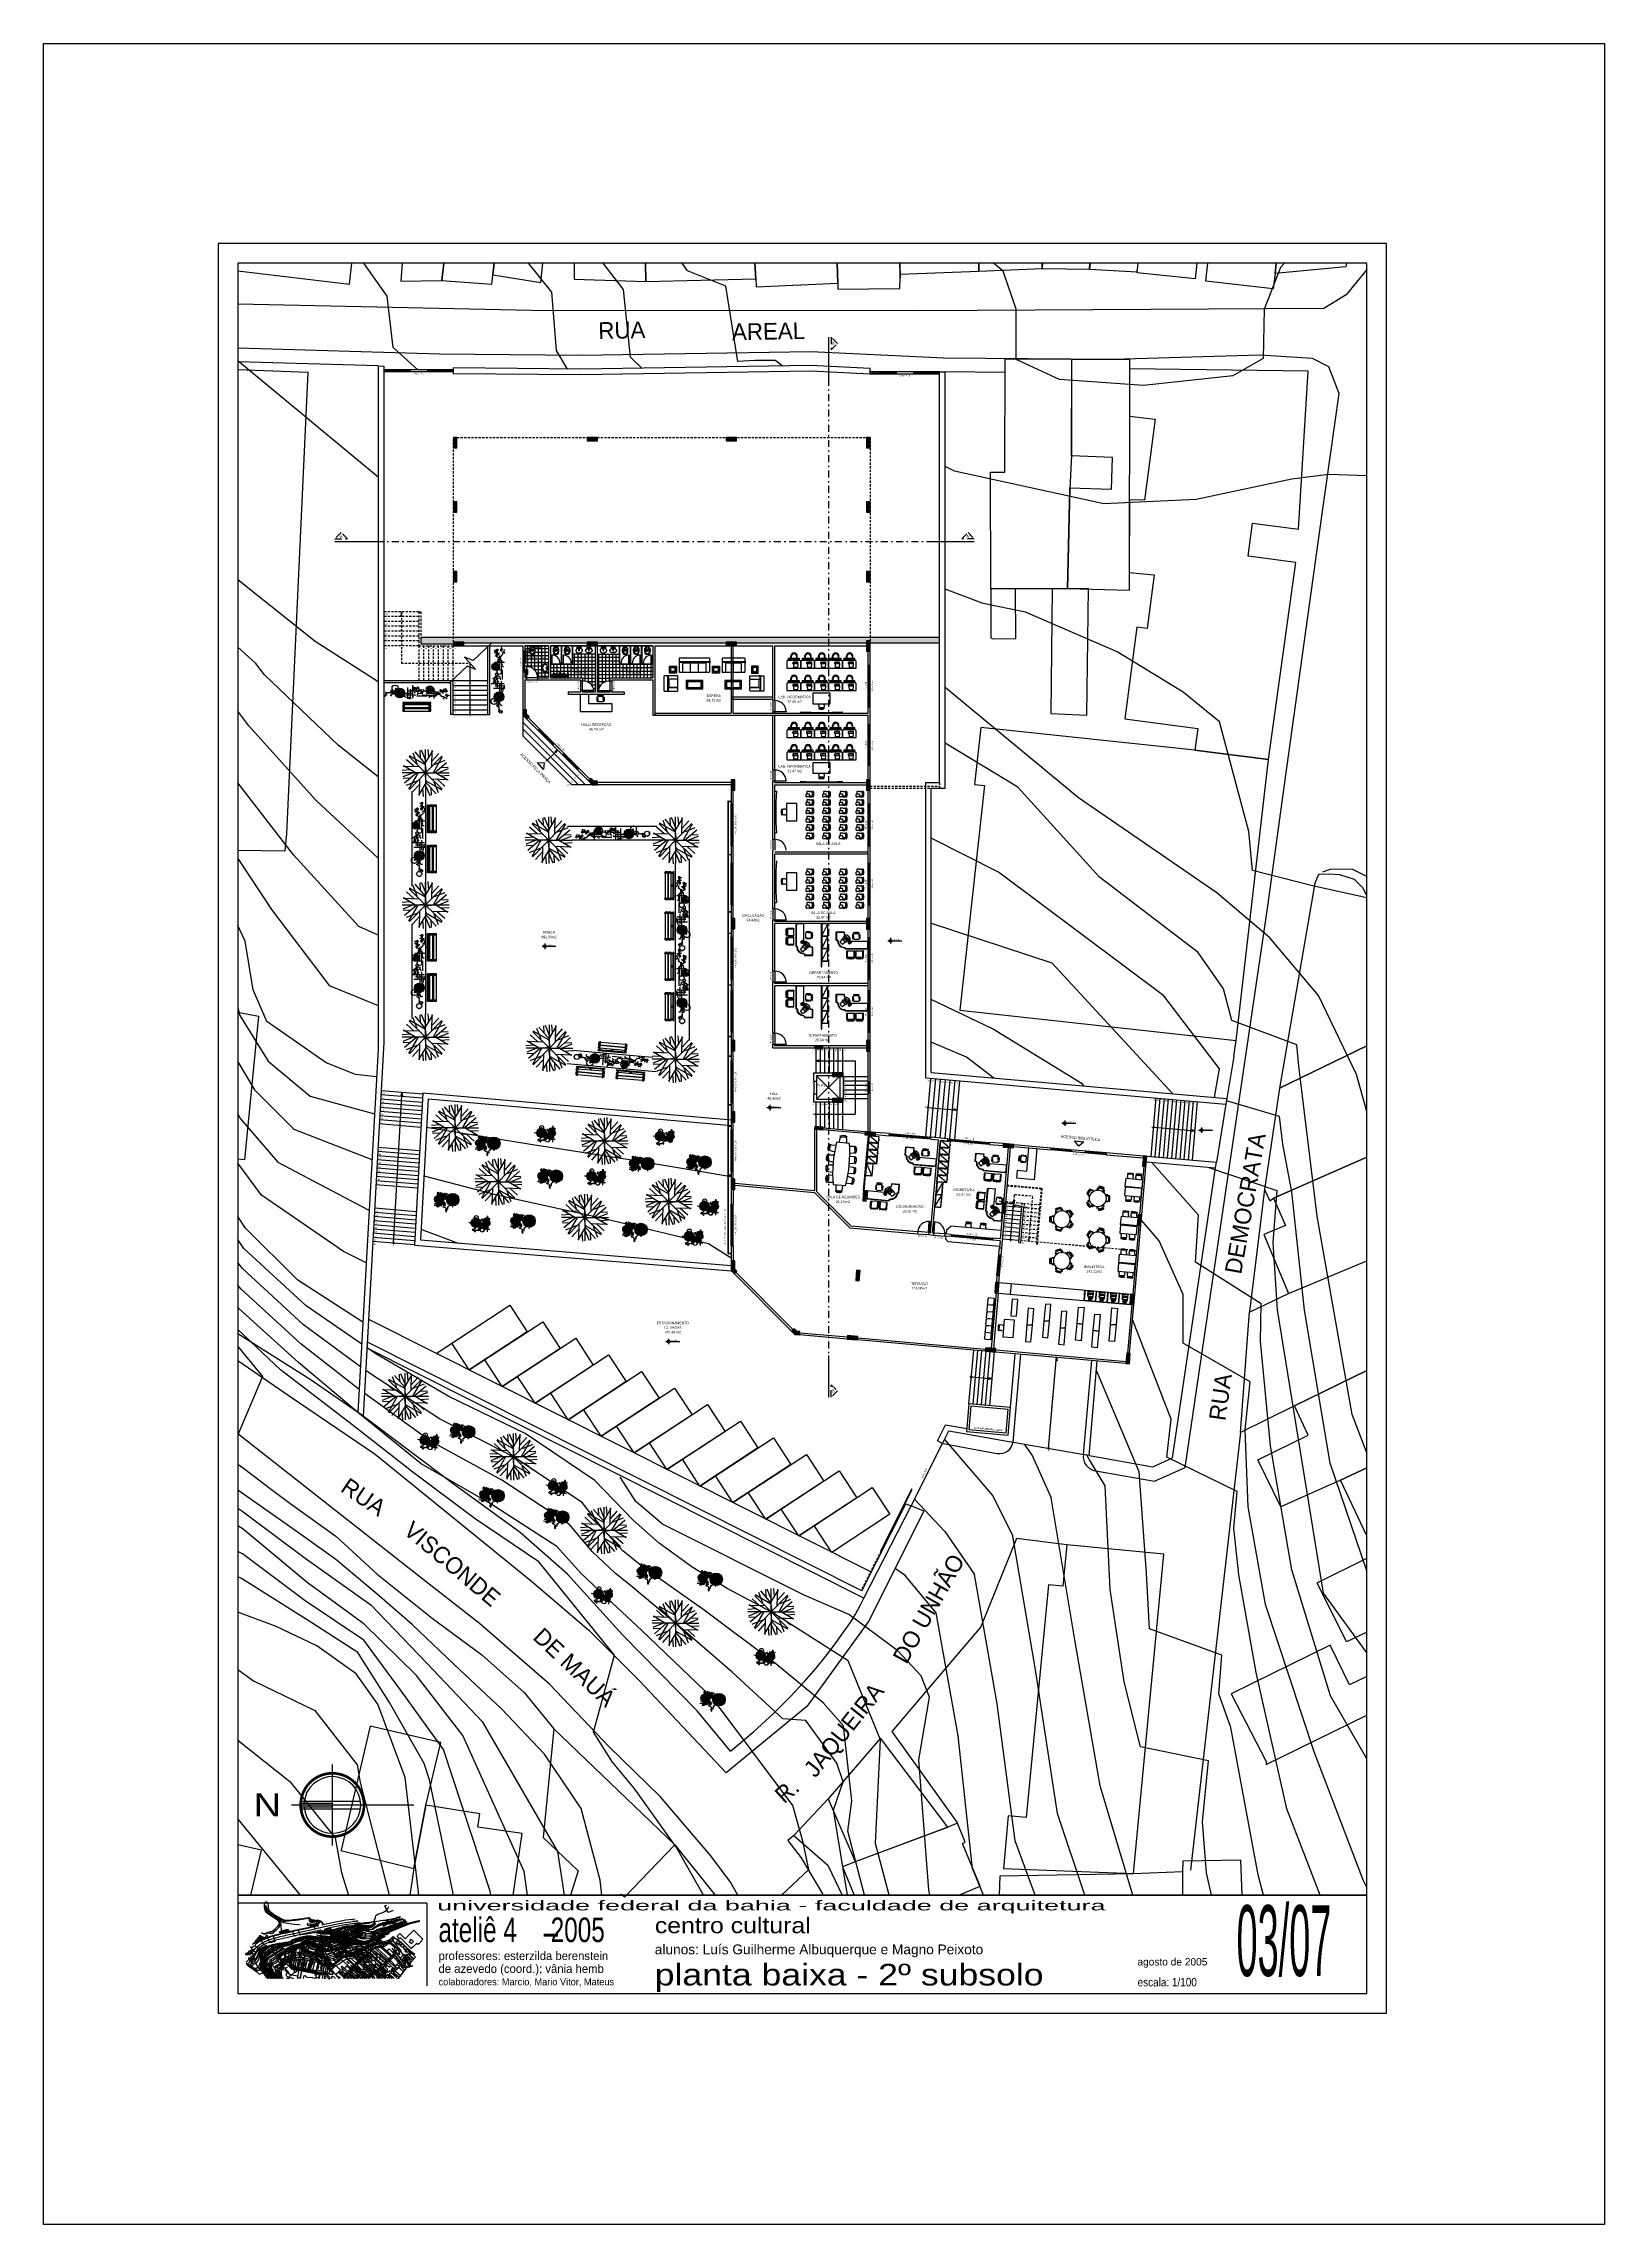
# Model space of a CAD drawing. Header units: millimetres. Extents: x 387 to 811, y 539 to 827.
# Drawn here: x 698.2 to 810.5, y 669.5 to 826.5 of the extents above; entities that cross this region are included whole.
import ezdxf
from ezdxf.enums import TextEntityAlignment as Align

# ---------------------------------------------------------------- set-up
doc = ezdxf.new("R2010")
doc.units = ezdxf.units.MM
doc.linetypes.add('DASHDOT', pattern=[1, 0.5, -0.25, 0, -0.25])
doc.linetypes.add('HIDDEN', pattern=[9.525, 6.35, -3.175])
for name, color, linetype in [('12', 115, 'Continuous'), ('7', 8, 'Continuous'), ('CORTE_PAPEL', 7, 'Continuous'), ('cuvas de nível', 51, 'Continuous'), ('ESQUADRIAS', 6, 'Continuous'), ('FORMATO', 6, 'Continuous'), ('LINHA DE CORTE', 1, 'DASHDOT'), ('LINHA FINA', 8, 'Continuous'), ('MOBILIARIO', 3, 'Continuous'), ('parede vista', 2, 'Continuous'), ('PAREDES EM CORTE', 5, 'Continuous'), ('pilar', 4, 'Continuous'), ('PROJEÇÕES', 8, 'HIDDEN'), ('SIMBOLOS', 4, 'Continuous'), ('TEXTO', 4, 'Continuous'), ('TEXTO 1', 4, 'Continuous'), ('vegetação', 112, 'Continuous')]:
    doc.layers.add(name, color=color, linetype=linetype)
pattern_1 = [(45, (-339.84137, 852.58743), (-0.044194174, 0.044194174), [])]
pattern_2 = [(90, (-339.84137, 852.58743), (-0.25, 6e-17), []), (180, (-339.84137, 852.58743), (-6e-17, -0.25), [])]

# ---------------------------------------------------------------- blocks, each defined once
blk = doc.blocks.new('NORTE COR')
at = {"layer": 'TEXTO 1'}
for p, q in [((2516.85, 530.83, 21.5), (2516.85, 536.66, 21.5)), ((2514.59, 534.02, 21.5), (2518.87, 534.02, 21.5)), ((2514.67, 533.88, 21.5), (2516.85, 533.88, 21.5)), ((2513.92, 533.74, 21.5), (2522.71, 533.74, 21.5)), ((2514.59, 533.46, 21.5), (2518.87, 533.46, 21.5)), ((2514.67, 533.6, 21.5), (2516.85, 533.6, 21.5))]:
    blk.add_line(p, q, dxfattribs=at)
at = {"layer": 'TEXTO 1', "const_width": 0.194, "elevation": 21.5}
blk.add_lwpolyline([(2516.85, 531.46, 1), (2516.85, 536.02, 1)], format="xyb", close=True, dxfattribs=at)
at = {"layer": 'TEXTO 1'}
blk.add_arc((2516.85, 533.74, 21.5), 2.04, 184.0608, 175.9392, dxfattribs=at)
blk.add_solid([(2516.85, 533.6, 21.5), (2516.85, 533.88, 21.5), (2514.67, 533.6, 21.5), (2514.67, 533.88, 21.5)], dxfattribs=at)
at = {"layer": 'TEXTO 1', "width": 1.23}
blk.add_text('N', height=1.65, dxfattribs=at).set_placement((2511.19, 532.92))
blk = doc.blocks.new('vaso sanitário')
at = {"layer": 'MOBILIARIO'}
for p, q in [((535.05, 52.96), (535.05, 53.01)), ((535.09, 52.96), (535.09, 53.01))]:
    blk.add_line(p, q, dxfattribs=at)
for points in [[(535.12, 52.92, -0.166403), (535.13, 52.93), (535.17, 52.92, -0.147687), (535.22, 52.89, -0.13868), (535.24, 52.84, -0.056337), (535.26, 52.7, -0.03707), (535.25, 52.6, -0.071007), (535.21, 52.47, -0.183874), (535.17, 52.42, -0.096189), (535.07, 52.4, -0.096189), (534.97, 52.42, -0.183874), (534.92, 52.47, -0.071007), (534.88, 52.6, -0.03707), (534.87, 52.7, -0.056337), (534.89, 52.84, -0.13868), (534.92, 52.89, -0.147687), (534.97, 52.92), (535, 52.93, -0.166403), (535.01, 52.92)], [(535.07, 52.76, 0.06168), (534.99, 52.76, 0.039055), (534.98, 52.75, 0.304226), (534.92, 52.67, 0.074407), (534.95, 52.49, 0.256561), (535, 52.45, 0.06572), (535.07, 52.44, 0.068252)], [(535.07, 52.76, 0.06168), (534.99, 52.75, 0.039055), (534.98, 52.75, 0.304045), (534.93, 52.67, 0.074349), (534.96, 52.5, 0.256479), (535.01, 52.46, 0.065787), (535.07, 52.45, 0.065787)], [(535.07, 52.73, 0.0408), (535.02, 52.73), (535.02, 52.67, 0.057291), (535.03, 52.67, 0.350796), (535.07, 52.63, 0.350796)], [(535.1, 52.94), (535.1, 52.95, 0.414214), (535.08, 52.96), (535.05, 52.96, 0.414214), (535.03, 52.95), (535.03, 52.94)], [(535.07, 52.76, -0.06168), (535.14, 52.75, -0.039055), (535.15, 52.75, -0.304045), (535.2, 52.67, -0.074349), (535.17, 52.5, -0.256479), (535.13, 52.46, -0.065787), (535.07, 52.45, -0.065787)], [(535.07, 52.76, -0.06168), (535.14, 52.76, -0.039055), (535.15, 52.75, -0.304226), (535.21, 52.67, -0.074407), (535.18, 52.49, -0.256561), (535.13, 52.45, -0.06572), (535.07, 52.44, -0.068252)], [(535.07, 52.73, -0.0408), (535.11, 52.73), (535.11, 52.67, -0.057291), (535.11, 52.67, -0.350796), (535.07, 52.63, -0.350796)]]:
    blk.add_lwpolyline(points, format="xyb", dxfattribs=at)
for points in [[(535.07, 52.42, 0.082763), (535.16, 52.43, 0.191824), (535.21, 52.48, 0.041847), (535.24, 52.58, 0.10707), (535.24, 52.83, 0.077273), (535.22, 52.88, 0.212411), (535.17, 52.92, 0.040827), (535.15, 52.92, 0.014904), (535.14, 52.92, 0.025143), (535.13, 52.92, -0.029767), (535.11, 52.93, 0.034354), (535.07, 52.93, 0.034354), (535.02, 52.93, -0.029767), (535, 52.92, 0.025143), (535, 52.92, 0.014904), (534.98, 52.92, 0.040827), (534.97, 52.92, 0.212411), (534.91, 52.88, 0.077273), (534.9, 52.83, 0.10707), (534.9, 52.58, 0.041847), (534.93, 52.48, 0.191824), (534.98, 52.43, 0.082763)], [(535.03, 53.03), (535.1, 53.03), (535.1, 53.03, -0.414214), (535.08, 53.01), (535.05, 53.01, -0.414214), (535.03, 53.03)]]:
    blk.add_lwpolyline(points, format="xyb", close=True, dxfattribs=at)
for centre in [(534.99, 52.85), (535.14, 52.85)]:
    blk.add_circle(centre, 0.0075, dxfattribs=at)
for centre, radius, start, end in [((535.01, 52.91), 0.0286, 100.7284, 157.4355), ((535.07, 52.56), 0.389, 90.3224, 99.2049), ((535.06, 52.56), 0.389, 80.7951, 89.6776), ((535.12, 52.91), 0.0286, 22.5645, 79.2716)]:
    blk.add_arc(centre, radius, start, end, dxfattribs=at)
blk = doc.blocks.new('cuba do lavatório')
at = {"layer": 'MOBILIARIO'}
for p, q in [((535.9, 52.8), (535.89, 52.91)), ((535.96, 52.8), (535.97, 52.91))]:
    blk.add_line(p, q, dxfattribs=at)
for centre, radius in [((535.81, 52.91), 0.0326), ((535.81, 52.91), 0.0212), ((535.93, 52.69), 0.0212), ((536.05, 52.91), 0.0326), ((536.05, 52.91), 0.0212)]:
    blk.add_circle(centre, radius, dxfattribs=at)
for centre, radius, start, end in [((535.93, 52.91), 0.05, 317.7534, 222.2466), ((535.93, 52.91), 0.04, 349.8443, 190.1557), ((535.93, 52.8), 0.04, 143.4139, 36.5861), ((535.93, 52.8), 0.03, 180, 0)]:
    blk.add_arc(centre, radius, start, end, dxfattribs=at)
blk.add_ellipse((535.93, 52.69), major_axis=(-0.235, 0), ratio=0.714749, start_param=4.861692, end_param=10.846271, dxfattribs=at)
blk.add_open_spline([(535.89, 52.87), (535.85, 52.86), (535.81, 52.85), (535.72, 52.79), (535.68, 52.74), (535.69, 52.63), (535.73, 52.58), (535.84, 52.52), (535.92, 52.51), (536.06, 52.53), (536.12, 52.57), (536.18, 52.67), (536.18, 52.73), (536.11, 52.82), (536.05, 52.85), (535.98, 52.87), (535.97, 52.87), (535.97, 52.87)], degree=3, knots=[4.861692, 4.861692, 4.861692, 4.861692, 5.430609, 5.430609, 6.323813, 6.323813, 7.217016, 7.217016, 8.110219, 8.110219, 9.003422, 9.003422, 9.896625, 9.896625, 10.789828, 10.789828, 10.846271, 10.846271, 10.846271, 10.846271], dxfattribs=at)
blk = doc.blocks.new('mictorio')
at = {"layer": 'MOBILIARIO'}
for points in [[(534.16, 50.83), (534.16, 50.83, -0.008051), (534.16, 50.8, -0.08407), (534.15, 50.75, -0.022672), (534.14, 50.73, -0.027927), (534.13, 50.7, -0.144523), (534.06, 50.65, -0.34805), (533.87, 50.71, -0.162816), (533.87, 50.72), (533.87, 50.83), (533.87, 50.95, -0.162816), (533.87, 50.96, -0.34805), (534.06, 51.02, -0.144523), (534.13, 50.97, -0.027927), (534.14, 50.94, -0.022672), (534.15, 50.91, -0.08407), (534.16, 50.87, -0.008051), (534.16, 50.84)], [(534.12, 50.83), (534.12, 50.83, -0.102017), (534.1, 50.74, -0.100634), (534.07, 50.69, -0.31043), (534.03, 50.69, -0.029837), (534.02, 50.69, -0.193887), (533.97, 50.75, -0.096635), (533.95, 50.83, -0.096635), (533.97, 50.91, -0.193887), (534.02, 50.98, -0.029837), (534.03, 50.98, -0.31043), (534.07, 50.97, -0.100634), (534.1, 50.93, -0.102017), (534.12, 50.84)]]:
    blk.add_lwpolyline(points, format="xyb", close=True, dxfattribs=at)
for points in [[(533.93, 50.85, -0.100603), (533.95, 50.94, -0.114611), (533.99, 51, -0.309836), (534.08, 51.01, -0.309836)], [(533.93, 50.82, 0.100603), (533.95, 50.73, 0.114611), (533.99, 50.67, 0.309836), (534.08, 50.66, 0.309836)], [(534.03, 50.69), (534.03, 50.69, 0.189039), (534.07, 50.69, 0.189014), (534.13, 50.75, 0.116802), (534.14, 50.83, 0.116802), (534.13, 50.91, 0.189014), (534.07, 50.98, 0.189039), (534.03, 50.98), (534.03, 50.98)]]:
    blk.add_lwpolyline(points, format="xyb", dxfattribs=at)
for centre in [(533.91, 50.83), (534.02, 50.83)]:
    blk.add_circle(centre, 0.0243, dxfattribs=at)
blk = doc.blocks.new('lavatorio do sanitario')
at = {"layer": 'MOBILIARIO'}
for p, q in [((1040.42, 90.16), (1040.42, 90.3)), ((1040.68, 90.45), (1040.56, 90.46)), ((1040.68, 90.01), (1040.56, 90)), ((1040.73, 90.07), (1040.73, 90.39))]:
    blk.add_line(p, q, dxfattribs=at)
for points in [[(1040.84, 90.48), (1040.57, 90.51, 0.028479), (1040.55, 90.51, 0.123947), (1040.48, 90.49, 0.10565), (1040.42, 90.44, 0.087109), (1040.38, 90.36, 0.053242), (1040.37, 90.3), (1040.37, 90.16, 0.053242), (1040.38, 90.1, 0.087109), (1040.42, 90.02, 0.10565), (1040.48, 89.97, 0.123947), (1040.55, 89.95, 0.028479), (1040.57, 89.95), (1040.84, 89.98)], [(1040.55, 90.46, 0.123947), (1040.51, 90.45, 0.10565), (1040.46, 90.41, 0.087109), (1040.43, 90.35, 0.053242), (1040.42, 90.29, 0.053242)], [(1040.42, 90.17, 0.053242), (1040.43, 90.11, 0.087109), (1040.46, 90.05, 0.10565), (1040.51, 90.01, 0.123947), (1040.55, 90, 0.028479), (1040.56, 90, 0.028479)], [(1040.56, 90.46, 0.028479), (1040.55, 90.46, 0.028479)]]:
    blk.add_lwpolyline(points, format="xyb", dxfattribs=at)
for centre in [(1040.67, 90.23), (1040.78, 90.32), (1040.78, 90.23), (1040.78, 90.14)]:
    blk.add_circle(centre, 0.0242, dxfattribs=at)
for centre, start, end in [((1040.67, 90.39), 0, 83.4749), ((1040.67, 90.07), 276.5251, 0)]:
    blk.add_arc(centre, 0.06, start, end, dxfattribs=at)
blk = doc.blocks.new('barra de apoio')
at = {"layer": 'MOBILIARIO'}
for p, q in [((537.56, 53.03), (537.56, 52.99)), ((537.59, 53.03), (537.59, 52.99)), ((537.6, 52.98), (538.32, 52.98)), ((537.6, 52.95), (538.32, 52.95)), ((538.33, 53.03), (538.33, 52.99)), ((538.36, 53.03), (538.36, 52.99))]:
    blk.add_line(p, q, dxfattribs=at)
for centre, radius, start, end in [((537.6, 52.99), 0.04, 180, 270), ((537.6, 52.99), 0.01, 180, 270), ((538.32, 52.99), 0.01, 270, 360), ((538.32, 52.99), 0.04, 270, 360)]:
    blk.add_arc(centre, radius, start, end, dxfattribs=at)
blk = doc.blocks.new('barra de apoio 2')
at = {"layer": 'MOBILIARIO'}
for p, q in [((537.23, 52.7), (537.27, 52.7)), ((537.23, 52.67), (537.27, 52.67)), ((537.23, 51.93), (537.27, 51.93)), ((537.23, 51.9), (537.27, 51.9)), ((537.28, 51.94), (537.28, 52.66)), ((537.31, 51.94), (537.31, 52.66))]:
    blk.add_line(p, q, dxfattribs=at)
for centre, radius, start, end in [((537.27, 52.66), 0.04, 0, 90), ((537.27, 52.66), 0.01, 0, 90), ((537.27, 51.94), 0.04, 270, 0), ((537.27, 51.94), 0.01, 270, 0)]:
    blk.add_arc(centre, radius, start, end, dxfattribs=at)
blk = doc.blocks.new('porta para deficiente')
at = {"layer": 'ESQUADRIAS'}
blk.add_lwpolyline([(610.44, -142.83), (610.47, -142.83), (610.47, -142.03), (610.44, -142.03)], close=True, dxfattribs=at)
at = {"layer": 'LINHA FINA'}
for p, q in [((610.38, -142.25), (610.38, -142.61)), ((610.38, -142.25), (610.44, -142.25)), ((610.38, -142.61), (610.44, -142.61)), ((610.4, -142.27), (610.4, -142.59)), ((610.4, -142.27), (610.44, -142.27)), ((610.4, -142.59), (610.44, -142.59)), ((610.47, -142.25), (610.53, -142.25)), ((610.47, -142.27), (610.51, -142.27)), ((610.47, -142.59), (610.51, -142.59)), ((610.47, -142.61), (610.53, -142.61)), ((610.51, -142.27), (610.51, -142.59)), ((610.53, -142.25), (610.53, -142.61))]:
    blk.add_line(p, q, dxfattribs=at)
blk.add_arc((610.46, -142.82), 0.785, 358.9053, 88.9053, dxfattribs=at)
blk = doc.blocks.new('*X27')
at = {"color": 0}
for p, q in [((49.71, 9.48), (49.83, 9.6)), ((49.71, 9.53), (49.79, 9.6)), ((49.73, 9.45), (49.86, 9.59)), ((49.75, 9.43), (49.82, 9.5)), ((49.78, 9.41), (49.82, 9.45)), ((49.82, 9.4), (49.82, 9.41)), ((49.84, 9.52), (49.89, 9.57)), ((50.05, 9.5), (50.25, 9.7)), ((50.07, 9.48), (50.27, 9.68)), ((50.1, 9.46), (50.28, 9.65)), ((50.12, 9.71), (50.15, 9.74)), ((50.13, 9.67), (50.19, 9.73)), ((50.13, 9.63), (50.22, 9.72)), ((50.13, 9.45), (50.25, 9.57)), ((50.18, 9.46), (50.25, 9.53)), ((50.28, 9.6), (50.29, 9.61))]:
    blk.add_line(p, q, dxfattribs=at)
blk = doc.blocks.new('banco de praça')
at = {"layer": 'MOBILIARIO'}
for p, q in [((1036.55, 73.74), (1036.55, 73.82)), ((1036.55, 73.82), (1038.55, 73.82)), ((1038.55, 73.82), (1038.55, 73.74)), ((1038.55, 73.79), (1036.55, 73.79)), ((1038.55, 73.74), (1036.55, 73.74)), ((1036.55, 73.44), (1036.55, 73.64)), ((1036.55, 73.64), (1036.58, 73.64)), ((1036.58, 73.44), (1036.55, 73.44)), ((1036.55, 73.19), (1036.55, 73.39)), ((1036.55, 73.39), (1036.58, 73.39)), ((1036.58, 73.19), (1036.55, 73.19)), ((1036.59, 73.68), (1036.59, 73.73)), ((1036.65, 73.68), (1036.59, 73.68)), ((1036.59, 73.67), (1036.59, 73.17)), ((1036.65, 73.61), (1036.59, 73.61)), ((1036.65, 73.21), (1036.59, 73.21)), ((1036.59, 73.17), (1036.65, 73.17)), ((1036.65, 73.73), (1036.65, 73.68)), ((1036.65, 73.17), (1036.65, 73.67)), ((1036.65, 73.64), (1038.45, 73.64)), ((1036.65, 73.44), (1038.45, 73.44)), ((1038.45, 73.39), (1036.65, 73.39)), ((1038.44, 73.19), (1036.65, 73.19)), ((1037.52, 73.64), (1037.52, 73.73)), ((1037.58, 73.68), (1037.52, 73.68)), ((1037.52, 73.43), (1037.52, 73.39)), ((1037.58, 73.73), (1037.58, 73.64)), ((1037.58, 73.39), (1037.58, 73.44)), ((1038.45, 73.68), (1038.45, 73.73)), ((1038.51, 73.68), (1038.45, 73.68)), ((1038.45, 73.67), (1038.45, 73.17)), ((1038.51, 73.61), (1038.45, 73.61)), ((1038.45, 73.21), (1038.51, 73.21)), ((1038.45, 73.17), (1038.51, 73.17)), ((1038.51, 73.68), (1038.51, 73.73)), ((1038.51, 73.17), (1038.51, 73.67)), ((1038.51, 73.64), (1038.55, 73.64)), ((1038.55, 73.44), (1038.51, 73.44)), ((1038.51, 73.39), (1038.55, 73.39)), ((1038.55, 73.19), (1038.51, 73.19)), ((1038.55, 73.64), (1038.55, 73.44)), ((1038.55, 73.39), (1038.55, 73.19))]:
    blk.add_line(p, q, dxfattribs=at)
blk = doc.blocks.new('T2', base_point=(179.8, 122.9))
for p, q in [((158.7, 145.5), (148, 172.5)), ((179.8, 145.7), (153.4, 176.3)), ((166.7, 160.7), (165.8, 179.9)), ((179.3, 156.4), (169.4, 180.6)), ((179.7, 148.5), (197.8, 179.2)), ((179.8, 122.9), (179.8, 182.3)), ((187.6, 161.7), (186.2, 182.7)), ((163.4, 138.2), (122.5, 139.6)), ((150.5, 138.9), (131.2, 156.4)), ((137.9, 164.1), (179.8, 122.9)), ((179.4, 143), (138.6, 166.1)), ((179.8, 156.3), (179.3, 156.4)), ((181.7, 122.9), (179.5, 144.5))]:
    blk.add_line(p, q)
blk = doc.blocks.new('AHUA1PL2')
for p, q in [((-0.37, 1.07), (-0.4, 1.61)), ((-0.01, 0.95), (-0.29, 1.63)), ((0, 0), (0, 1.68)), ((0, 0.72), (0.51, 1.59)), ((0.22, 1.1), (0.18, 1.69)), ((-0.46, 0.43), (-1.62, 0.47)), ((-0.83, 0.45), (-1.38, 0.95)), ((-1.19, 1.17), (0, 0)), ((-0.01, 0.57), (-1.17, 1.22)), ((-0.6, 0.64), (-0.9, 1.41)), ((0, 0.64), (-0.75, 1.51)), ((0, 0.94), (-0.01, 0.95)), ((0.06, 0), (-0.01, 0.61))]:
    blk.add_line(p, q)
at = {"xscale": 0.02833333322, "yscale": 0.02833333322, "zscale": 0.02833333322}
for p, rotation in [((0, 0.01), 269.9999999999999), ((0, 0), 89.99999999999999), ((0, 0), 180)]:
    blk.add_blockref('T2', p, dxfattribs=dict(at, rotation=rotation))
blk = doc.blocks.new('M-CAD12')
for p, q in [((-26, 15), (-23, 15)), ((-20, 1), (-23, 1)), ((-20, 0), (-20, 15)), ((-15, 20), (15, 20)), ((-1, 20), (-1, 27)), ((1, 20), (1, 27)), ((20, 0), (20, 15)), ((20, 1), (23, 1)), ((23, 15), (26, 15)), ((-26, -15), (-23, -15)), ((-20, -1), (-23, -1)), ((-15, -20), (15, -20)), ((20, -1), (23, -1)), ((23, -15), (26, -15))]:
    blk.add_line(p, q)
for points in [[(-26, 15), (-26, -15)], [(-23, 15), (-23, -15)], [(-20, 0), (-20, -15)], [(20, 0), (20, -15)], [(23, 15), (23, -15)], [(26, 15), (26, -15)]]:
    blk.add_lwpolyline(points)
for centre, radius, start, end in [((-17, 28), 2.5, 100.3399, 280.3399), ((-15, 15), 5, 90, 180), ((0, -68), 100, 79.6601, 100.3399), ((0, -68), 95, 79.6601, 100.3399), ((15, 15), 5, 0, 90), ((17, 28), 2.5, 259.6601, 79.6601), ((-15, -15), 5, 180, 270), ((15, -15), 5, 270, 0)]:
    blk.add_arc(centre, radius, start, end)
blk = doc.blocks.new('mesa de escritorio')
at = {"layer": 'MOBILIARIO'}
for p, q in [((679.49, -163.61), (679.49, -162.36)), ((679.49, -162.39), (679.98, -162.39)), ((680.01, -162.39), (680.01, -162.36)), ((680.04, -162.42), (680.07, -162.42)), ((680.04, -162.45), (680.04, -163.99)), ((680.07, -162.42), (680.07, -164.02)), ((680.2, -162.7), (680.2, -162.72)), ((678.83, -164.65), (678.83, -164.07)), ((678.83, -164.07), (679.04, -164.07)), ((679.44, -164.65), (678.83, -164.65)), ((678.86, -164.62), (678.86, -164.07)), ((679.41, -164.62), (678.86, -164.62)), ((679.1, -164), (679.42, -163.68)), ((679.21, -164.11), (679.1, -164)), ((679.12, -164.01), (679.32, -163.8)), ((679.18, -164.07), (679.12, -164.01)), ((679.18, -164.07), (679.39, -163.87)), ((679.19, -164.08), (679.2, -164.06)), ((679.2, -164.09), (679.19, -164.08)), ((679.22, -164.08), (679.2, -164.06)), ((679.2, -164.09), (679.22, -164.08)), ((679.21, -164.11), (679.53, -163.79)), ((679.22, -164.05), (679.27, -164)), ((679.23, -164.06), (679.22, -164.05)), ((679.23, -164.06), (679.28, -164.01)), ((679.25, -164.15), (679.5, -163.9)), ((679.33, -164.23), (679.25, -164.15)), ((679.28, -164.01), (679.27, -164)), ((679.28, -163.99), (679.33, -163.94)), ((679.29, -164), (679.28, -163.99)), ((679.29, -164), (679.34, -163.95)), ((679.39, -163.87), (679.32, -163.8)), ((679.33, -163.8), (679.37, -163.76)), ((679.34, -163.81), (679.33, -163.8)), ((679.34, -163.95), (679.33, -163.94)), ((679.33, -164.23), (679.58, -163.98)), ((679.33, -164.23), (679.36, -164.23)), ((679.34, -163.81), (679.35, -163.8)), ((679.34, -163.93), (679.39, -163.88)), ((679.35, -163.94), (679.34, -163.93)), ((679.37, -163.81), (679.35, -163.8)), ((679.35, -163.94), (679.4, -163.89)), ((679.36, -164.23), (679.58, -164.01)), ((679.36, -164.23), (679.55, -164.39)), ((679.37, -163.75), (679.43, -163.7)), ((679.44, -163.82), (679.37, -163.75)), ((679.38, -163.77), (679.37, -163.76)), ((679.37, -163.78), (679.38, -163.77)), ((679.38, -163.8), (679.37, -163.78)), ((679.37, -163.84), (679.41, -163.8)), ((679.37, -163.81), (679.38, -163.8)), ((679.39, -163.86), (679.37, -163.84)), ((679.39, -163.86), (679.43, -163.82)), ((679.4, -163.89), (679.39, -163.88)), ((679.4, -163.87), (679.44, -163.83)), ((679.41, -163.88), (679.4, -163.87)), ((679.43, -163.82), (679.41, -163.8)), ((679.41, -163.88), (679.45, -163.84)), ((679.41, -164.62), (679.41, -164.6)), ((679.53, -163.79), (679.42, -163.68)), ((679.49, -163.76), (679.43, -163.7)), ((679.44, -163.82), (679.49, -163.76)), ((679.45, -163.84), (679.44, -163.83)), ((679.44, -164.6), (679.44, -164.65)), ((679.45, -163.82), (679.5, -163.77)), ((679.46, -163.84), (679.45, -163.82)), ((679.46, -163.84), (679.51, -163.78)), ((679.51, -163.78), (679.5, -163.77)), ((679.58, -163.98), (679.5, -163.9)), ((679.5, -163.9), (679.5, -163.9)), ((679.55, -164.39), (679.74, -164.2)), ((679.56, -163.64), (679.58, -163.63)), ((679.59, -163.73), (679.57, -163.69)), ((679.63, -163.68), (679.58, -163.71)), ((679.58, -163.98), (679.58, -164.01)), ((679.58, -164.01), (679.74, -164.2)), ((679.64, -163.7), (679.59, -163.73)), ((679.61, -163.72), (679.59, -163.7)), ((679.59, -163.73), (679.59, -163.73)), ((679.61, -163.69), (679.63, -163.71)), ((679.62, -163.66), (679.64, -163.7)), ((680.04, -163.99), (680.03, -163.99)), ((680.03, -164.02), (680.07, -164.02)), ((680.2, -163.34), (680.2, -163.36))]:
    blk.add_line(p, q, dxfattribs=at)
at = {"layer": 'MOBILIARIO', "extrusion": (1.22461e-16, -1.26059e-32, -1)}
for p, q in [((680.2, -163.16), (680.2, -162.79)), ((680.2, -163.24), (680.2, -163.23)), ((680.66, -162.69), (680.21, -162.69)), ((680.66, -162.73), (680.21, -162.73)), ((680.66, -163.22), (680.21, -163.22)), ((680.66, -163.25), (680.21, -163.25)), ((680.25, -162.74), (680.62, -162.74)), ((680.62, -163.21), (680.25, -163.21)), ((680.67, -162.7), (680.67, -162.72)), ((680.67, -162.79), (680.67, -163.16)), ((680.7, -162.93), (680.67, -162.93)), ((680.7, -163.01), (680.67, -163.01)), ((680.67, -163.24), (680.67, -163.23)), ((680.7, -162.75), (680.7, -163.2)), ((680.75, -163.2), (680.75, -162.75)), ((680.76, -163), (680.76, -162.94)), ((680.2, -163.8), (680.2, -163.43)), ((680.2, -163.88), (680.2, -163.87)), ((680.66, -163.33), (680.21, -163.33)), ((680.66, -163.37), (680.21, -163.37)), ((680.66, -163.86), (680.21, -163.86)), ((680.66, -163.89), (680.21, -163.89)), ((680.25, -163.38), (680.62, -163.38)), ((680.62, -163.85), (680.25, -163.85)), ((680.67, -163.34), (680.67, -163.36)), ((680.67, -163.43), (680.67, -163.8)), ((680.7, -163.57), (680.67, -163.57)), ((680.7, -163.65), (680.67, -163.65)), ((680.67, -163.88), (680.67, -163.87)), ((680.7, -163.39), (680.7, -163.84)), ((680.75, -163.84), (680.75, -163.39)), ((680.76, -163.64), (680.76, -163.58))]:
    blk.add_line(p, q, dxfattribs=at)
at = {"layer": 'MOBILIARIO'}
blk.add_lwpolyline([(679.59, -163.56), (679.72, -163.69), (679.61, -163.8), (679.48, -163.67), (679.59, -163.56)], close=True, dxfattribs=at)
for centre, radius, start, end in [((680.04, -162.39), 0.059, 180, 270), ((680.04, -162.39), 0.029, 180, 270), ((679.49, -164.07), 0.454, 90, 180), ((679.49, -164.6), 0.08, 90, 180), ((679.49, -164.6), 0.05, 90, 180), ((679.49, -164.07), 0.484, 270, 0), ((679.49, -164.07), 0.454, 270, 0), ((679.69, -163.64), 0.131, 178.2587, 201.6636), ((679.52, -163.74), 0.131, 38.3364, 61.7413), ((680.03, -164.07), 0.08, 90, 180), ((680.03, -164.07), 0.05, 90, 180)]:
    blk.add_arc(centre, radius, start, end, dxfattribs=at)
at = {"layer": 'MOBILIARIO', "extrusion": (1.22461e-16, -1.26059e-32, -1)}
for centre, radius, start, end in [((-680.21, -162.7), 0.01, 0, 90), ((-680.21, -162.72), 0.01, 270, 0), ((-680.25, -162.79), 0.05, 0, 90), ((-680.25, -163.16), 0.05, 270, 0), ((-680.21, -163.23), 0.01, 0, 90), ((-680.21, -163.24), 0.01, 270, 0), ((-680.62, -162.79), 0.05, 90, 180), ((-680.62, -163.16), 0.05, 180, 270), ((-680.66, -162.7), 0.01, 90, 180), ((-680.66, -162.72), 0.01, 180, 270), ((-680.66, -163.23), 0.01, 90, 180), ((-680.66, -163.24), 0.01, 180, 270), ((-680.72, -162.75), 0.025, 0, 180), ((-680.72, -163.2), 0.025, 180, 0), ((-680.75, -162.94), 0.01, 90, 180), ((-680.75, -163), 0.01, 180, 270), ((-680.21, -163.34), 0.01, 0, 90), ((-680.21, -163.36), 0.01, 270, 0), ((-680.25, -163.43), 0.05, 0, 90), ((-680.25, -163.8), 0.05, 270, 0), ((-680.21, -163.87), 0.01, 0, 90), ((-680.21, -163.88), 0.01, 270, 0), ((-680.62, -163.43), 0.05, 90, 180), ((-680.62, -163.8), 0.05, 180, 270), ((-680.66, -163.34), 0.01, 90, 180), ((-680.66, -163.36), 0.01, 180, 270), ((-680.66, -163.87), 0.01, 90, 180), ((-680.66, -163.88), 0.01, 180, 270), ((-680.72, -163.39), 0.025, 0, 180), ((-680.72, -163.84), 0.025, 180, 0), ((-680.75, -163.58), 0.01, 90, 180), ((-680.75, -163.64), 0.01, 180, 270)]:
    blk.add_arc(centre, radius, start, end, dxfattribs=at)
at = {"layer": 'MOBILIARIO', "extrusion": (0, 0, -1), "xscale": 0.01, "yscale": 0.01, "zscale": -0.01, "rotation": 270}
blk.add_blockref('M-CAD12', (-679.17, -163.21), dxfattribs=at)
blk = doc.blocks.new('mesa para computador')
at = {"layer": 'MOBILIARIO'}
for p, q in [((678.04, -142.85), (677.93, -142.85)), ((678.12, -142.78), (678.12, -143.23)), ((678.25, -142.78), (678.12, -142.78)), ((678.13, -142.79), (678.13, -143.07)), ((678.22, -142.79), (678.13, -142.79)), ((678.22, -142.79), (678.22, -143.07)), ((678.25, -142.79), (678.23, -142.79)), ((678.23, -142.79), (678.23, -142.81)), ((678.25, -142.81), (678.23, -142.81)), ((678.23, -142.83), (678.23, -142.9)), ((678.25, -142.83), (678.23, -142.83)), ((678.25, -142.79), (678.25, -142.81)), ((678.25, -142.83), (678.25, -142.9)), ((678.37, -142.8), (678.37, -143.15)), ((678.48, -142.8), (678.37, -142.8)), ((678.37, -142.8), (678.37, -142.8)), ((678.48, -142.8), (678.48, -143.16)), ((678.48, -142.8), (678.5, -142.82)), ((678.5, -142.82), (678.5, -143.13)), ((678.5, -142.82), (678.75, -142.84)), ((678.75, -142.84), (678.75, -143.11)), ((677.73, -143.07), (677.78, -143.07)), ((677.73, -143.1), (677.78, -143.1)), ((677.76, -142.97), (677.8, -142.99)), ((677.76, -143.19), (677.8, -143.17)), ((677.78, -142.95), (677.81, -142.97)), ((677.78, -143.21), (677.81, -143.19)), ((678.04, -142.88), (677.93, -142.88)), ((678.04, -143.28), (677.93, -143.28)), ((678.04, -143.31), (677.93, -143.31)), ((677.98, -142.88), (678.09, -142.88)), ((677.98, -143.28), (678.09, -143.28)), ((678.25, -143.23), (678.12, -143.23)), ((678.22, -143.07), (678.13, -143.07)), ((678.13, -143.08), (678.13, -143.14)), ((678.15, -143.08), (678.13, -143.08)), ((678.15, -143.14), (678.13, -143.14)), ((678.13, -143.15), (678.13, -143.22)), ((678.22, -143.15), (678.13, -143.15)), ((678.22, -143.22), (678.13, -143.22)), ((678.23, -143.32), (678.13, -143.34)), ((678.13, -143.34), (678.15, -143.4)), ((678.15, -143.08), (678.15, -143.1)), ((678.17, -143.1), (678.15, -143.1)), ((678.15, -143.12), (678.15, -143.14)), ((678.17, -143.12), (678.15, -143.12)), ((678.15, -143.4), (678.24, -143.37)), ((678.17, -143.1), (678.17, -143.12)), ((678.19, -143.08), (678.19, -143.14)), ((678.22, -143.08), (678.19, -143.08)), ((678.22, -143.14), (678.19, -143.14)), ((678.21, -143.38), (678.2, -143.32)), ((678.23, -143.34), (678.2, -143.34)), ((678.21, -143.36), (678.24, -143.35)), ((678.22, -143.08), (678.22, -143.14)), ((678.22, -143.15), (678.22, -143.22)), ((678.25, -142.9), (678.23, -142.9)), ((678.23, -142.91), (678.23, -142.99)), ((678.25, -142.91), (678.23, -142.91)), ((678.25, -142.99), (678.23, -142.99)), ((678.23, -143), (678.23, -143.07)), ((678.25, -143), (678.23, -143)), ((678.25, -143.07), (678.23, -143.07)), ((678.23, -143.08), (678.23, -143.14)), ((678.25, -143.08), (678.23, -143.08)), ((678.25, -143.14), (678.23, -143.14)), ((678.23, -143.15), (678.23, -143.22)), ((678.25, -143.15), (678.23, -143.15)), ((678.25, -143.22), (678.23, -143.22)), ((678.24, -143.37), (678.23, -143.32)), ((678.23, -143.32), (678.23, -143.32)), ((678.25, -142.91), (678.25, -142.99)), ((678.25, -143), (678.25, -143.07)), ((678.25, -143.08), (678.25, -143.14)), ((678.25, -143.15), (678.25, -143.22)), ((678.48, -143.16), (678.37, -143.15)), ((678.37, -143.15), (678.37, -143.15)), ((678.48, -143.16), (678.5, -143.13)), ((678.5, -143.13), (678.75, -143.11))]:
    blk.add_line(p, q, dxfattribs=at)
for points in [[(678.25, -143.48), (678.09, -143.48), (678.09, -142.72), (678.25, -142.72)], [(678.25, -143.26), (678.12, -143.26), (678.12, -143.44), (678.25, -143.44)]]:
    blk.add_lwpolyline(points, dxfattribs=at)
blk.add_lwpolyline([(678.3, -143.6), (678.8, -143.6), (678.8, -142.6), (678.3, -142.6), (678.25, -142.65), (678.25, -143.55)], close=True, dxfattribs=at)
for centre, radius, start, end in [((677.93, -143.08), 0.23, 90, 270), ((678.04, -142.87), 0.015, 270, 90), ((677.93, -143.08), 0.2, 90, 270), ((677.98, -143.08), 0.2, 90, 270), ((678.04, -143.3), 0.015, 270, 90)]:
    blk.add_arc(centre, radius, start, end, dxfattribs=at)
blk = doc.blocks.new('bureau de aula')
at = {"layer": 'MOBILIARIO'}
for p, q in [((676.06, -147.83), (676.02, -147.83)), ((676.06, -147.86), (676.02, -147.86)), ((676.06, -147.99), (676.06, -147.69)), ((676.26, -147.64), (676.11, -147.64)), ((676.26, -148.04), (676.11, -148.04))]:
    blk.add_line(p, q, dxfattribs=at)
blk.add_lwpolyline([(677.11, -147.22), (676.36, -147.22), (676.36, -148.47), (677.11, -148.47)], close=True, dxfattribs=at)
for points in [[(676.26, -147.64), (676.36, -147.64)], [(676.26, -148.04), (676.36, -148.04)]]:
    blk.add_lwpolyline(points, dxfattribs=at)
for centre, radius, start, end in [((676.97, -147.84), 1, 169.6601, 190.3399), ((676.01, -147.67), 0.025, 349.6601, 169.6601), ((676.01, -148.02), 0.025, 190.3399, 10.3399), ((676.97, -147.84), 0.95, 169.6601, 190.3399), ((676.11, -147.69), 0.05, 90, 180), ((676.11, -147.99), 0.05, 180, 270)]:
    blk.add_arc(centre, radius, start, end, dxfattribs=at)
blk = doc.blocks.new('carteira')
at = {"layer": 'MOBILIARIO'}
for p, q in [((678.55, -147.9), (678.55, -147.75)), ((678.6, -147.7), (678.9, -147.7)), ((678.6, -148.1), (678.74, -148.1)), ((678.73, -147.7), (678.73, -147.64)), ((678.74, -147.94), (678.74, -148.1)), ((678.76, -147.7), (678.76, -147.64)), ((678.85, -147.89), (678.79, -147.89)), ((678.79, -148.15), (678.9, -148.15)), ((678.9, -147.7), (678.9, -147.84)), ((678.95, -147.9), (678.95, -147.75)), ((678.95, -148.05), (678.95, -148.1))]:
    blk.add_line(p, q, dxfattribs=at)
for points in [[(678.55, -147.9), (678.55, -148.05)], [(678.95, -147.9), (678.95, -148.05)]]:
    blk.add_lwpolyline(points, dxfattribs=at)
for centre, radius, start, end in [((678.57, -147.63), 0.025, 100.3211, 280.3211), ((678.6, -147.75), 0.05, 89.9812, 179.9812), ((678.6, -148.05), 0.05, 179.9812, 269.9812), ((678.75, -148.59), 1, 79.6413, 100.3211), ((678.75, -148.59), 0.95, 79.6413, 100.3211), ((678.79, -147.94), 0.05, 90, 180), ((678.79, -148.1), 0.05, 180, 270), ((678.85, -147.84), 0.05, 270, 0), ((678.9, -147.75), 0.05, 359.9812, 89.9812), ((678.9, -148.1), 0.05, 270, 0), ((678.92, -147.63), 0.025, 259.6413, 79.6413)]:
    blk.add_arc(centre, radius, start, end, dxfattribs=at)
blk = doc.blocks.new('sofá de 3 lugares')
at = {"layer": 'MOBILIARIO'}
for p, q in [((1132.66, -72.01), (1132.66, -72.2)), ((1132.66, -72.2), (1132.66, -72.33)), ((1134.83, -71.98), (1132.69, -71.98)), ((1134.86, -72.2), (1134.86, -72.01)), ((1134.86, -72.2), (1134.86, -72.33)), ((1132.66, -72.31), (1132.66, -72.95)), ((1134.83, -72.23), (1132.69, -72.23)), ((1132.88, -72.28), (1132.69, -72.28)), ((1132.69, -72.98), (1132.88, -72.98)), ((1132.91, -72.31), (1132.91, -72.36)), ((1132.91, -72.36), (1132.91, -72.95)), ((1132.91, -72.36), (1132.91, -72.36)), ((1133.43, -72.33), (1132.94, -72.33)), ((1132.94, -72.98), (1133.43, -72.98)), ((1133.46, -72.36), (1133.46, -72.95)), ((1134.03, -72.33), (1133.49, -72.33)), ((1133.49, -72.98), (1134.03, -72.98)), ((1134.06, -72.95), (1134.06, -72.36)), ((1134.58, -72.33), (1134.09, -72.33)), ((1134.09, -72.98), (1134.58, -72.98)), ((1134.61, -72.36), (1134.61, -72.31)), ((1134.61, -72.95), (1134.61, -72.36)), ((1134.83, -72.28), (1134.64, -72.28)), ((1134.64, -72.98), (1134.83, -72.98)), ((1134.86, -72.95), (1134.86, -72.31))]:
    blk.add_line(p, q, dxfattribs=at)
for centre, start, end in [((1132.69, -72.01), 90, 180), ((1132.69, -72.2), 180, 270), ((1134.83, -72.01), 0, 90), ((1134.83, -72.2), 270, 0), ((1132.69, -72.31), 90, 180), ((1132.69, -72.95), 180, 270), ((1132.88, -72.31), 0, 90), ((1132.88, -72.95), 270, 0), ((1132.94, -72.36), 90, 180), ((1132.94, -72.95), 180, 270), ((1133.43, -72.36), 0, 90), ((1133.43, -72.95), 270, 0), ((1133.49, -72.36), 90, 180), ((1133.49, -72.95), 180, 270), ((1134.03, -72.36), 0, 90), ((1134.03, -72.95), 270, 0), ((1134.09, -72.36), 90, 180), ((1134.09, -72.95), 180, 270), ((1134.58, -72.36), 0, 90), ((1134.58, -72.95), 270, 0), ((1134.64, -72.31), 90, 180), ((1134.64, -72.95), 180, 270), ((1134.83, -72.31), 0, 90), ((1134.83, -72.95), 270, 0)]:
    blk.add_arc(centre, 0.03, start, end, dxfattribs=at)
blk = doc.blocks.new('sofá de 2 lugares')
for p, q in [((1131.66, -73.19), (1131.66, -74.78)), ((1131.88, -73.16), (1131.69, -73.16)), ((1131.88, -73.16), (1132.01, -73.16)), ((1131.91, -73.19), (1131.91, -74.78)), ((1131.96, -73.19), (1131.96, -73.38)), ((1132.63, -73.16), (1131.99, -73.16)), ((1132.04, -73.41), (1131.99, -73.41)), ((1132.01, -73.44), (1132.01, -73.98)), ((1132.63, -73.41), (1132.04, -73.41)), ((1132.66, -73.38), (1132.66, -73.19)), ((1132.66, -73.98), (1132.66, -73.44)), ((1131.69, -74.81), (1131.88, -74.81)), ((1131.88, -74.81), (1132.01, -74.81)), ((1131.96, -74.59), (1131.96, -74.78)), ((1131.99, -74.56), (1132.04, -74.56)), ((1131.99, -74.81), (1132.63, -74.81)), ((1132.01, -74.04), (1132.01, -74.53)), ((1132.04, -74.01), (1132.63, -74.01)), ((1132.04, -74.56), (1132.04, -74.56)), ((1132.04, -74.56), (1132.63, -74.56)), ((1132.66, -74.53), (1132.66, -74.04)), ((1132.66, -74.78), (1132.66, -74.59))]:
    blk.add_line(p, q)
for centre, start, end in [((1131.69, -73.19), 90, 180), ((1131.88, -73.19), 0, 90), ((1131.99, -73.19), 90, 180), ((1131.99, -73.38), 180, 270), ((1132.04, -73.44), 90, 180), ((1132.63, -73.19), 0, 90), ((1132.63, -73.38), 270, 0), ((1132.63, -73.44), 0, 90), ((1131.69, -74.78), 180, 270), ((1131.88, -74.78), 270, 0), ((1131.99, -74.59), 90, 180), ((1131.99, -74.78), 180, 270), ((1132.04, -73.98), 180, 270), ((1132.04, -74.04), 90, 180), ((1132.04, -74.53), 180, 270), ((1132.63, -73.98), 270, 0), ((1132.63, -74.04), 0, 90), ((1132.63, -74.53), 270, 0), ((1132.63, -74.59), 0, 90), ((1132.63, -74.78), 270, 0)]:
    blk.add_arc(centre, 0.03, start, end)
blk = doc.blocks.new('poltrona de sala')
at = {"layer": 'MOBILIARIO'}
for p, q in [((1134.86, -73.19), (1134.86, -73.38)), ((1134.86, -73.44), (1134.86, -73.98)), ((1135.53, -73.16), (1134.89, -73.16)), ((1135.48, -73.41), (1134.89, -73.41)), ((1134.89, -73.41), (1135.48, -73.41)), ((1135.48, -73.41), (1135.48, -73.41)), ((1135.53, -73.41), (1135.48, -73.41)), ((1135.64, -73.16), (1135.51, -73.16)), ((1135.51, -73.98), (1135.51, -73.44)), ((1135.56, -73.38), (1135.56, -73.19)), ((1135.61, -74.23), (1135.61, -73.19)), ((1135.83, -73.16), (1135.64, -73.16)), ((1135.86, -74.23), (1135.86, -73.19)), ((1134.86, -74.04), (1134.86, -74.23)), ((1134.89, -74.01), (1135.48, -74.01)), ((1134.89, -74.26), (1135.53, -74.26)), ((1135.48, -74.01), (1135.53, -74.01)), ((1135.64, -74.26), (1135.51, -74.26)), ((1135.56, -74.23), (1135.56, -74.04)), ((1135.64, -74.26), (1135.83, -74.26))]:
    blk.add_line(p, q, dxfattribs=at)
for centre, start, end in [((1134.89, -73.19), 90, 180), ((1134.89, -73.38), 180, 270), ((1134.89, -73.44), 90, 180), ((1135.48, -73.44), 0, 90), ((1135.53, -73.19), 0, 90), ((1135.53, -73.38), 270, 0), ((1135.64, -73.19), 90, 180), ((1135.83, -73.19), 0, 90), ((1134.89, -73.98), 180, 270), ((1134.89, -74.04), 90, 180), ((1134.89, -74.23), 180, 270), ((1135.48, -73.98), 270, 0), ((1135.53, -74.04), 0, 90), ((1135.53, -74.23), 270, 0), ((1135.64, -74.23), 180, 270), ((1135.83, -74.23), 270, 0)]:
    blk.add_arc(centre, 0.03, start, end, dxfattribs=at)
blk = doc.blocks.new('mesa de centro .60 x 1.20')
at = {"layer": 'MOBILIARIO'}
for p, q in [((1134.46, -73.58), (1133.26, -73.58)), ((1133.26, -73.58), (1133.26, -74.18)), ((1134.38, -73.66), (1133.34, -73.66)), ((1133.34, -73.66), (1133.34, -74.1)), ((1134.36, -73.68), (1133.36, -73.68)), ((1133.36, -73.68), (1133.36, -74.08)), ((1134.36, -74.08), (1134.36, -73.68)), ((1134.38, -74.1), (1134.38, -73.66)), ((1134.46, -74.18), (1134.46, -73.58)), ((1133.26, -74.18), (1134.46, -74.18)), ((1133.34, -74.1), (1134.38, -74.1)), ((1133.36, -74.08), (1134.36, -74.08))]:
    blk.add_line(p, q, dxfattribs=at)
blk = doc.blocks.new('mesa de canto')
at = {"layer": 'MOBILIARIO'}
for points in [[(1133.74, -74.65), (1133.74, -75.15), (1133.24, -75.15), (1133.24, -74.65)], [(1133.66, -75.07), (1133.32, -75.07), (1133.32, -74.73), (1133.66, -74.73)], [(1133.64, -75.05), (1133.34, -75.05), (1133.34, -74.75), (1133.64, -74.75)]]:
    blk.add_lwpolyline(points, close=True, dxfattribs=at)
blk = doc.blocks.new('pc')
at = {"layer": 'MOBILIARIO'}
for p, q in [((1156.7, -116.94), (1156.49, -116.86)), ((1156.5, -116.85), (1156.51, -116.64)), ((1156.5, -116.75), (1156.65, -116.76)), ((1156.5, -116.8), (1156.64, -116.81)), ((1156.5, -116.85), (1156.64, -116.86)), ((1156.64, -116.86), (1156.5, -116.85)), ((1156.73, -116.59), (1156.51, -116.63)), ((1156.51, -116.64), (1156.66, -116.65)), ((1156.51, -116.66), (1156.65, -116.67)), ((1156.51, -116.7), (1156.65, -116.72)), ((1156.66, -116.65), (1156.64, -116.86)), ((1156.7, -116.96), (1156.73, -116.57)), ((1156.7, -116.94), (1156.85, -116.95)), ((1156.7, -116.96), (1156.85, -116.97)), ((1156.73, -116.57), (1156.89, -116.58)), ((1156.73, -116.59), (1156.89, -116.6)), ((1156.89, -116.58), (1156.85, -116.97)), ((1156.89, -116.98), (1156.93, -116.58)), ((1156.89, -116.98), (1157.07, -116.99)), ((1156.93, -116.58), (1157.11, -116.59)), ((1156.94, -116.98), (1156.98, -116.58)), ((1157.04, -116.99), (1157.08, -116.59)), ((1157.07, -116.99), (1157.11, -116.59))]:
    blk.add_line(p, q, dxfattribs=at)
for centre, radius, start, end in [((1156.74, -116.76), 0.272, 149.9757, 199.9663), ((1156.87, -116.78), 0.218, 129.53, 220.412), ((1155.72, -116.67), 1.17, 346.3914, 3.5506)]:
    blk.add_arc(centre, radius, start, end, dxfattribs=at)
blk = doc.blocks.new('mesa da biblioteca')
at = {"layer": 'MOBILIARIO'}
for p, q in [((1161.28, -103.16), (1161.23, -103.16)), ((1161.28, -103.19), (1161.23, -103.19)), ((1161.28, -103.32), (1161.28, -103.02)), ((1161.48, -102.97), (1161.33, -102.97)), ((1161.48, -103.37), (1161.33, -103.37)), ((1161.48, -103.57), (1161.33, -103.57)), ((1161.28, -103.76), (1161.23, -103.76)), ((1161.28, -103.79), (1161.23, -103.79)), ((1161.28, -103.62), (1161.28, -103.92)), ((1161.48, -103.97), (1161.33, -103.97))]:
    blk.add_line(p, q, dxfattribs=at)
for points in [[(1161.48, -102.97), (1161.58, -102.97)], [(1161.48, -103.37), (1161.58, -103.37)], [(1161.48, -103.57), (1161.58, -103.57)], [(1161.48, -103.97), (1161.58, -103.97)]]:
    blk.add_lwpolyline(points, dxfattribs=at)
blk.add_lwpolyline([(1161.58, -104.07), (1162.18, -104.07), (1162.18, -102.87), (1161.58, -102.87)], close=True, dxfattribs=at)
for centre, radius, start, end in [((1162.18, -103.17), 1, 169.6601, 190.3399), ((1162.18, -103.77), 1, 169.6601, 190.3399), ((1161.22, -103), 0.025, 349.6601, 169.6601), ((1161.22, -103.35), 0.025, 190.3399, 10.3399), ((1161.22, -103.6), 0.025, 349.6601, 169.6601), ((1162.18, -103.17), 0.95, 169.6601, 190.3399), ((1162.18, -103.77), 0.95, 169.6601, 190.3399), ((1161.33, -103.02), 0.05, 90, 180), ((1161.33, -103.32), 0.05, 180, 270), ((1161.33, -103.62), 0.05, 90, 180), ((1161.22, -103.95), 0.025, 190.3399, 10.3399), ((1161.33, -103.92), 0.05, 180, 270)]:
    blk.add_arc(centre, radius, start, end, dxfattribs=at)
blk = doc.blocks.new('mesa redonda da biblioteca')
at = {"layer": 'MOBILIARIO'}
for p, q in [((1159.24, -112.66), (1159.27, -112.65)), ((1159.37, -112.74), (1159.29, -112.63)), ((1159.3, -112.56), (1159.54, -112.39)), ((1159.37, -112.75), (1159.35, -112.76)), ((1159.41, -112.48), (1159.37, -112.43)), ((1159.43, -112.47), (1159.39, -112.41)), ((1159.7, -112.51), (1159.61, -112.4)), ((1159.63, -112.38), (1159.66, -112.36)), ((1159.69, -112.51), (1159.71, -112.5)), ((1160.03, -112.52), (1160.02, -112.5)), ((1160.04, -112.52), (1160.12, -112.41)), ((1160.08, -112.37), (1160.1, -112.39)), ((1160.19, -112.4), (1160.43, -112.57)), ((1160.3, -112.47), (1160.34, -112.42)), ((1160.32, -112.49), (1160.36, -112.44)), ((1160.36, -112.76), (1160.44, -112.64)), ((1160.36, -112.75), (1160.38, -112.77)), ((1160.46, -112.66), (1160.49, -112.67)), ((1159.13, -113.3), (1159.07, -113.32)), ((1159.14, -113.33), (1159.08, -113.35)), ((1159.18, -113.46), (1159.09, -113.17)), ((1159.12, -113.09), (1159.11, -113.06)), ((1159.26, -113.07), (1159.12, -113.11)), ((1159.26, -113.07), (1159.25, -113.04)), ((1159.38, -113.45), (1159.25, -113.49)), ((1159.26, -113.54), (1159.25, -113.52)), ((1159.38, -113.45), (1159.39, -113.47)), ((1159.63, -113.8), (1159.6, -113.8)), ((1159.65, -113.66), (1159.63, -113.66)), ((1159.65, -113.65), (1159.65, -113.8)), ((1160, -113.85), (1159.7, -113.85)), ((1159.84, -113.85), (1159.84, -113.91)), ((1159.87, -113.85), (1159.87, -113.91)), ((1160.05, -113.66), (1160.05, -113.8)), ((1160.06, -113.66), (1160.08, -113.66)), ((1160.11, -113.8), (1160.08, -113.8)), ((1160.33, -113.46), (1160.47, -113.51)), ((1160.33, -113.46), (1160.33, -113.49)), ((1160.46, -113.53), (1160.45, -113.56)), ((1160.46, -113.08), (1160.47, -113.06)), ((1160.46, -113.08), (1160.59, -113.13)), ((1160.62, -113.19), (1160.53, -113.47)), ((1160.57, -113.35), (1160.63, -113.37)), ((1160.58, -113.32), (1160.64, -113.34)), ((1160.61, -113.07), (1160.6, -113.1))]:
    blk.add_line(p, q, dxfattribs=at)
for points in [[(1159.11, -113.06), (1159.27, -113.01)], [(1159.12, -113.09), (1159.26, -113.04)], [(1159.24, -112.66), (1159.34, -112.79)], [(1159.27, -112.65), (1159.36, -112.77)], [(1159.63, -112.38), (1159.72, -112.51)], [(1159.66, -112.36), (1159.76, -112.5)], [(1160.08, -112.37), (1159.98, -112.5)], [(1160.1, -112.39), (1160.01, -112.51)], [(1160.46, -112.66), (1160.37, -112.78)], [(1160.49, -112.67), (1160.39, -112.81)], [(1160.61, -113.07), (1160.46, -113.02)], [(1159.25, -113.52), (1159.39, -113.47)], [(1159.26, -113.54), (1159.42, -113.49)], [(1159.6, -113.8), (1159.6, -113.63)], [(1159.63, -113.8), (1159.63, -113.64)], [(1160.08, -113.8), (1160.08, -113.65)], [(1160.11, -113.8), (1160.11, -113.64)], [(1160.45, -113.56), (1160.29, -113.51)], [(1160.46, -113.53), (1160.31, -113.48)], [(1160.6, -113.1), (1160.46, -113.06)]]:
    blk.add_lwpolyline(points, dxfattribs=at)
blk.add_circle((1159.86, -113.09), 0.6, dxfattribs=at)
for centre, radius, start, end in [((1159.24, -112.52), 0.025, 136.3399, 316.3399), ((1159.94, -113.19), 1, 115.6601, 136.3399), ((1159.94, -113.19), 0.95, 115.6601, 136.3399), ((1159.33, -112.6), 0.05, 126, 216), ((1159.52, -112.31), 0.025, 295.6601, 115.6601), ((1159.57, -112.43), 0.05, 36, 126), ((1160.16, -112.44), 0.05, 54, 144), ((1160.21, -112.32), 0.025, 64.3399, 244.3399), ((1159.79, -113.2), 0.95, 43.6601, 64.3399), ((1159.79, -113.2), 1, 43.6601, 64.3399), ((1160.4, -112.61), 0.05, 324, 54), ((1160.5, -112.53), 0.025, 223.6601, 43.6601), ((1159.01, -113.17), 0.025, 7.6601, 187.6601), ((1159.98, -113.04), 1, 187.6601, 208.3399), ((1159.98, -113.04), 0.95, 187.6601, 208.3399), ((1159.14, -113.16), 0.05, 108, 198), ((1159.12, -113.51), 0.025, 208.3399, 28.3399), ((1159.23, -113.44), 0.05, 198, 288), ((1159.7, -113.8), 0.05, 180, 270), ((1159.68, -113.92), 0.025, 79.6601, 259.6601), ((1159.85, -112.96), 1, 259.6601, 280.3399), ((1159.85, -112.96), 0.95, 259.6601, 280.3399), ((1160, -113.8), 0.05, 270, 0), ((1160.03, -113.92), 0.025, 280.3399, 100.3399), ((1160.48, -113.46), 0.05, 252, 342), ((1159.74, -113.06), 0.95, 331.6601, 352.3399), ((1160.59, -113.52), 0.025, 151.6601, 331.6601), ((1160.58, -113.17), 0.05, 342, 72), ((1159.74, -113.06), 1, 331.6601, 352.3399), ((1160.7, -113.19), 0.025, 352.3399, 172.3399)]:
    blk.add_arc(centre, radius, start, end, dxfattribs=at)
blk = doc.blocks.new('MESA DA RECEPÇÃO')
at = {"layer": 'MOBILIARIO'}
for p, q in [((1153.68, -101.44), (1154.26, -101.44)), ((1153.68, -102.69), (1153.68, -101.44)), ((1154.26, -101.44), (1154.26, -102.11)), ((1155.93, -102.69), (1153.68, -102.69)), ((1154.26, -102.11), (1155.93, -102.11)), ((1155.93, -102.11), (1155.93, -102.69))]:
    blk.add_line(p, q, dxfattribs=at)
at = {"layer": 'MOBILIARIO', "extrusion": (0, 0, -1), "xscale": 0.009999999999990905, "yscale": 0.009999999999990905, "zscale": -0.01}
blk.add_blockref('M-CAD12', (-1155.12, -101.79), dxfattribs=at)
blk = doc.blocks.new('mesa de reuniões')
at = {"layer": 'MOBILIARIO'}
for points in [[(1148.67, -106.43, 0.421716), (1148.66, -106.44), (1148.67, -106.45, 0.406514), (1148.69, -106.46, -0.29498), (1149.12, -106.44, 0.406514), (1149.13, -106.44), (1149.14, -106.43, 0.421716), (1149.13, -106.42, 0.295423)], [(1149.43, -106.42, 0.421716), (1149.42, -106.43), (1149.43, -106.44, 0.406514), (1149.44, -106.45, -0.29498), (1149.87, -106.47, 0.406514), (1149.89, -106.47), (1149.9, -106.46, 0.421716), (1149.89, -106.44, 0.295423)], [(1150.65, -106.53, -0.421716), (1150.65, -106.54), (1150.64, -106.55, -0.406514), (1150.63, -106.56, 0.29498), (1150.2, -106.5, -0.406514), (1150.19, -106.49), (1150.18, -106.48, -0.421716), (1150.19, -106.47, -0.295423)], [(1151.4, -106.68, -0.421716), (1151.4, -106.69), (1151.39, -106.7, -0.406514), (1151.37, -106.7, 0.29498), (1150.95, -106.61, -0.406514), (1150.94, -106.6), (1150.93, -106.59, -0.421716), (1150.94, -106.58, -0.295423)], [(1147.95, -107.07, -0.421716), (1147.97, -107.06), (1147.98, -107.07, -0.406514), (1147.98, -107.09, 0.29498), (1147.94, -107.52, -0.406514), (1147.94, -107.53), (1147.93, -107.54, -0.421716), (1147.91, -107.53, -0.295423)], [(1151.48, -107.15, 0.083333), (1148.45, -106.88), (1148.37, -107.8, 0.083333), (1151.4, -108.06)], [(1148.5, -108.28, -0.421716), (1148.5, -108.27), (1148.51, -108.26, -0.406514), (1148.53, -108.26, 0.29498), (1148.95, -108.35, -0.406514), (1148.96, -108.35), (1148.97, -108.36, -0.421716), (1148.96, -108.38, -0.295423)], [(1151.93, -107.41, 0.421716), (1151.92, -107.41), (1151.91, -107.42, 0.406514), (1151.9, -107.43, -0.29498), (1151.87, -107.86, 0.406514), (1151.87, -107.87), (1151.88, -107.88, 0.421716), (1151.89, -107.88, 0.295423)], [(1149.25, -108.43, -0.421716), (1149.25, -108.41), (1149.26, -108.4, -0.406514), (1149.27, -108.4, 0.29498), (1149.7, -108.45, -0.406514), (1149.71, -108.46), (1149.72, -108.47, -0.421716), (1149.72, -108.48, -0.295423)], [(1150.48, -108.53, 0.421716), (1150.48, -108.51), (1150.47, -108.5, 0.406514), (1150.46, -108.5, -0.29498), (1150.03, -108.48, 0.406514), (1150.01, -108.48), (1150.01, -108.49, 0.421716), (1150.01, -108.51, 0.295423)], [(1151.24, -108.52, 0.421716), (1151.24, -108.5), (1151.23, -108.49, 0.406514), (1151.22, -108.49, -0.29498), (1150.79, -108.5, 0.406514), (1150.77, -108.51), (1150.77, -108.52, 0.421716), (1150.77, -108.53, 0.295423)]]:
    blk.add_lwpolyline(points, format="xyb", close=True, dxfattribs=at)
for points in [[(1149.16, -106.86, 0.084259), (1149.16, -106.82), (1149.13, -106.56, 0.389031), (1149.03, -106.47), (1148.77, -106.48, 0.389031), (1148.67, -106.57), (1148.66, -106.84, 0.084259), (1148.66, -106.87, 0.084259)], [(1149.89, -106.88, 0.084259), (1149.89, -106.85), (1149.88, -106.59, 0.389031), (1149.79, -106.49), (1149.53, -106.48, 0.389031), (1149.42, -106.56), (1149.39, -106.82, 0.084259), (1149.39, -106.86, 0.084259)], [(1150.11, -106.9, -0.084259), (1150.12, -106.87), (1150.17, -106.61, -0.389031), (1150.29, -106.53), (1150.54, -106.57, -0.389031), (1150.63, -106.67), (1150.62, -106.94, -0.084259), (1150.61, -106.97, -0.084259)], [(1150.83, -107.01, -0.084259), (1150.84, -106.97), (1150.91, -106.72, -0.389031), (1151.03, -106.65), (1151.28, -106.7, -0.389031), (1151.36, -106.82), (1151.33, -107.08, -0.084259), (1151.32, -107.11, -0.084259)], [(1148.38, -107.58, -0.170598), (1148.32, -107.59), (1148.06, -107.54, -0.389031), (1147.97, -107.43), (1148, -107.18, -0.389031), (1148.1, -107.08), (1148.36, -107.08, -0.170598), (1148.43, -107.11, -0.170598)], [(1149.07, -107.95, -0.084259), (1149.06, -107.98), (1148.99, -108.23, -0.389031), (1148.87, -108.31), (1148.62, -108.25, -0.389031), (1148.54, -108.14), (1148.57, -107.88, -0.084259), (1148.58, -107.85, -0.084259)], [(1149.79, -108.05, -0.084259), (1149.79, -108.08), (1149.73, -108.34, -0.389031), (1149.62, -108.42), (1149.36, -108.39, -0.389031), (1149.27, -108.28), (1149.28, -108.02, -0.084259), (1149.29, -107.99, -0.084259)], [(1150.01, -108.07, 0.084259), (1150.01, -108.1), (1150.02, -108.36, 0.389031), (1150.12, -108.46), (1150.37, -108.47, 0.389031), (1150.48, -108.38), (1150.51, -108.12, 0.084259), (1150.51, -108.09, 0.084259)], [(1150.74, -108.09, 0.084259), (1150.74, -108.12), (1150.77, -108.39, 0.389031), (1150.87, -108.48), (1151.13, -108.47, 0.389031), (1151.23, -108.37), (1151.24, -108.11, 0.084259), (1151.24, -108.07, 0.084259)], [(1151.42, -107.84, 0.170598), (1151.49, -107.86), (1151.75, -107.86, 0.389031), (1151.85, -107.77), (1151.87, -107.52, 0.389031), (1151.79, -107.41), (1151.53, -107.36, 0.170598), (1151.46, -107.37, 0.170598)]]:
    blk.add_lwpolyline(points, format="xyb", dxfattribs=at)
blk = doc.blocks.new('arquivo')
at = {"layer": 'MOBILIARIO'}
for p, q in [((1144.09, -107.43), (1144.56, -108.1)), ((1144.27, -107.42), (1144.27, -107.4)), ((1144.37, -107.42), (1144.37, -107.4))]:
    blk.add_line(p, q, dxfattribs=at)
for points in [[(1144.07, -108.12), (1144.57, -108.12), (1144.57, -107.42), (1144.07, -107.42)], [(1144.09, -108.1), (1144.56, -108.1), (1144.56, -107.43), (1144.09, -107.43)]]:
    blk.add_lwpolyline(points, close=True, dxfattribs=at)
blk.add_lwpolyline([(1144.37, -107.4), (1144.27, -107.4)], dxfattribs=at)
blk = doc.blocks.new('cadeira de escritorio')
at = {"layer": 'MOBILIARIO'}
for p, q in [((595.57, -133.38), (595.72, -133.38)), ((595.77, -133.43), (595.77, -133.73)), ((595.57, -133.78), (595.72, -133.78)), ((595.77, -133.57), (595.82, -133.57)), ((595.77, -133.6), (595.82, -133.6))]:
    blk.add_line(p, q, dxfattribs=at)
for points in [[(595.57, -133.38), (595.47, -133.38)], [(595.57, -133.78), (595.47, -133.78)]]:
    blk.add_lwpolyline(points, dxfattribs=at)
for centre, radius, start, end in [((595.72, -133.43), 0.05, 0, 90), ((595.83, -133.41), 0.025, 10.3399, 190.3399), ((594.87, -133.58), 0.95, 349.6601, 10.3399), ((594.87, -133.58), 1, 349.6601, 10.3399), ((595.72, -133.73), 0.05, 270, 0), ((595.83, -133.76), 0.025, 169.6601, 349.6601)]:
    blk.add_arc(centre, radius, start, end, dxfattribs=at)
blk = doc.blocks.new('cadesp')
at = {"layer": 'MOBILIARIO', "extrusion": (-4.4579e-32, -1.22461e-16, -1)}
for p, q in [((135.87, -114.15), (135.87, -114.52)), ((135.91, -114.59), (136.3, -114.59)), ((136.29, -114.1), (135.92, -114.1)), ((135.92, -114.57), (136.29, -114.57)), ((136.06, -114.59), (136.06, -114.57)), ((136.14, -114.59), (136.14, -114.57)), ((136.34, -114.52), (136.34, -114.15)), ((136.37, -114.15), (136.37, -114.52)), ((136.41, -114.59), (136.8, -114.59)), ((136.79, -114.1), (136.42, -114.1)), ((136.42, -114.57), (136.79, -114.57)), ((136.57, -114.59), (136.57, -114.57)), ((136.65, -114.59), (136.65, -114.57)), ((136.84, -114.52), (136.84, -114.15)), ((136.87, -114.15), (136.87, -114.52)), ((136.91, -114.59), (137.31, -114.59)), ((137.29, -114.1), (136.92, -114.1)), ((136.92, -114.57), (137.29, -114.57)), ((137.07, -114.59), (137.07, -114.57)), ((137.15, -114.59), (137.15, -114.57)), ((137.34, -114.52), (137.34, -114.15)), ((136.3, -114.64), (135.91, -114.64)), ((136.13, -114.65), (136.07, -114.65)), ((136.8, -114.64), (136.41, -114.64)), ((136.64, -114.65), (136.58, -114.65)), ((137.31, -114.64), (136.91, -114.64)), ((137.14, -114.65), (137.08, -114.65))]:
    blk.add_line(p, q, dxfattribs=at)
for centre, radius, start, end in [((-135.92, -114.15), 0.05, 0, 90), ((-135.92, -114.52), 0.05, 270, 0), ((-136.29, -114.15), 0.05, 90, 180), ((-136.29, -114.52), 0.05, 180, 270), ((-136.3, -114.62), 0.025, 90, 270), ((-136.42, -114.15), 0.05, 0, 90), ((-136.42, -114.52), 0.05, 270, 0), ((-136.79, -114.15), 0.05, 90, 180), ((-136.79, -114.52), 0.05, 180, 270), ((-136.8, -114.62), 0.025, 90, 270), ((-136.92, -114.15), 0.05, 0, 90), ((-136.92, -114.52), 0.05, 270, 0), ((-137.29, -114.15), 0.05, 90, 180), ((-137.29, -114.52), 0.05, 180, 270), ((-137.31, -114.62), 0.025, 90, 270), ((-136.07, -114.64), 0.01, 270, 0), ((-136.13, -114.64), 0.01, 180, 270), ((-136.58, -114.64), 0.01, 270, 0), ((-136.64, -114.64), 0.01, 180, 270), ((-137.08, -114.64), 0.01, 270, 0), ((-137.14, -114.64), 0.01, 180, 270)]:
    blk.add_arc(centre, radius, start, end, dxfattribs=at)
at = {"layer": 'MOBILIARIO', "extrusion": (2.95824e-32, -1.22461e-16, -1)}
for centre in [(-135.91, -114.62), (-136.41, -114.62), (-136.91, -114.62)]:
    blk.add_arc(centre, 0.025, 270, 90, dxfattribs=at)
blk = doc.blocks.new('*X49')
at = {"color": 0}
for p, q in [((49.71, 9.48), (49.83, 9.6)), ((49.71, 9.53), (49.79, 9.6)), ((49.73, 9.45), (49.86, 9.59)), ((49.75, 9.43), (49.82, 9.5)), ((49.78, 9.41), (49.82, 9.45)), ((49.82, 9.4), (49.82, 9.41)), ((49.84, 9.52), (49.89, 9.57)), ((50.05, 9.5), (50.25, 9.7)), ((50.07, 9.48), (50.27, 9.68)), ((50.1, 9.46), (50.28, 9.65)), ((50.12, 9.71), (50.15, 9.74)), ((50.13, 9.67), (50.19, 9.73)), ((50.13, 9.63), (50.22, 9.72)), ((50.13, 9.45), (50.25, 9.57)), ((50.18, 9.46), (50.25, 9.53)), ((50.28, 9.6), (50.29, 9.61))]:
    blk.add_line(p, q, dxfattribs=at)

msp = doc.modelspace()

# ---------------------------------------------------------------- hatches: boundary and pattern name
at = {"layer": 'LINHA FINA'}
h = msp.add_hatch(dxfattribs=at)
h.set_pattern_fill('GRAVEL', color=256, style=0)
h.set_pattern_definition([(228.0128, (623.51594, 854.51961), (-7.999998232, -9.00000134), [0.134536, -13.319088]), (184.9697, (623.42594, 854.41961), (12.000001052, 0.999991307), [0.230868, -22.855925]), (132.5104, (623.19594, 854.39961), (9.999990718, -11.000008674), [0.162788, -16.116032]), (267.2737, (622.80594, 854.14961), (0.999996018, 20.000000295), [0.210238, -20.813558]), (292.8337, (622.79594, 853.93961), (-5.000009905, 11.999996412), [0.206155, -20.409373]), (357.2737, (622.87594, 853.74961), (-20.000000295, 0.999996018), [0.210238, -20.813558]), (37.6942, (623.085938, 853.739608), (-13.000007346, -9.999990405), [0.278029, -27.524849]), (72.2553, (623.30594, 853.90961), (7.000010763, 21.999996231), [0.262488, -25.986321]), (121.4296, (623.38594, 854.15961), (-8.000008234, 12.999995036), [0.21095, -20.884073]), (175.2364, (623.27594, 854.33961), (11.000000946, -0.999991533), [0.240832, -11.800763]), (222.3974, (623.035938, 854.359608), (-12.000007351, -10.999992082), [0.311448, -30.833375]), (138.8141, (623.79594, 854.13961), (-7.000002947, 5.999997313), [0.106301, -10.523844]), (171.4692, (623.71594, 854.20961), (12.999998285, -2.00000791), [0.202237, -20.021511]), (225, (623.51594, 854.2396), (-1e-16, -1.0000003), [0.141421, -1.272792]), (203.1986, (623.44594, 854.35961), (4.99999973, 2.00000133), [0.076158, -7.539615]), (291.8014, (623.37594, 854.3296), (-0.9999999, 3.00000027), [0.107703, -5.277462]), (30.9638, (623.41594, 854.2296), (2.99999802, 2.00000248), [0.174929, -5.656023]), (161.5651, (623.56594, 854.3196), (2.00000043, -0.9999984), [0.126491, -3.035787]), (16.3895, (622.79594, 854.32961), (10.000002198, 2.99999271), [0.1772, -17.542845]), (70.3462, (622.96594, 854.37961), (-3.999995247, -11.000002136), [0.148661, -14.717408]), (293.1986, (623.56594, 854.51961), (-2.00000133, 4.99999973), [0.152315, -7.463458]), (343.6105, (623.62594, 854.37961), (-10.000002198, 2.99999271), [0.1772, -17.542845]), (339.444, (622.79594, 853.70961), (-5.000001845, 1.999996), [0.17088, -8.373124]), (294.7751, (622.95594, 853.64961), (-4.99999219, 11.000003422), [0.143178, -14.174643]), (66.8014, (623.57594, 853.51961), (2.00000133, 4.99999973), [0.152315, -7.463458]), (17.354, (623.63594, 853.65961), (-13.00000202, -3.999994502), [0.167631, -16.595424]), (69.444, (623.08594, 853.51961), (-1.999996, -5.000001845), [0.08544, -8.458564]), (101.3099, (623.51594, 853.5196), (-0.99999763, 4.00000075), [0.05099, -5.048029]), (165.9638, (623.50594, 853.5696), (3.00000055, -0.99999806), [0.206155, -3.91695]), (186.009, (623.30594, 853.61961), (9.999999751, 0.999999317), [0.19105, -18.913923]), (303.6901, (623.41594, 854.1396), (-1.00000133, 1.99999956), [0.144222, -3.461329]), (353.1572, (623.49594, 854.01961), (16.999999365, -2.000007998), [0.251794, -24.927563]), (60.9454, (623.74594, 853.98961), (-4.00000003, -7.000000385), [0.102956, -10.192674]), (90, (623.7959, 854.0796), (-1, 1), [0.06, -0.94]), (120.2564, (623.28594, 853.64961), (3.999994887, -7.000002456), [0.138924, -13.75352]), (48.0128, (623.21594, 853.76961), (7.999998232, 9.00000134), [0.269072, -13.184552]), (0, (623.3959, 853.9696), (1, 1), [0.26, -0.74]), (325.3048, (623.65594, 853.96961), (-9.99999426, 7.00000861), [0.158114, -15.653274]), (254.0546, (623.78594, 853.87961), (-0.99999989, -4.00000013), [0.145602, -7.134508]), (207.646, (623.74594, 853.73961), (-18.999995807, -10.000007713), [0.237065, -23.469474]), (175.4261, (623.53594, 853.62961), (-13.000000558, 0.999994801), [0.250799, -24.829074])])
h.paths.add_polyline_path([(747.307, 783.36), (747.307, 783.41), (748.057, 783.41), (748.057, 783.36), (757.432, 783.36), (757.432, 783.519), (757.682, 783.519), (757.682, 783.36), (762.682, 783.36), (762.682, 783.76), (725.332, 783.76), (725.332, 783.31), (727.682, 783.31), (727.682, 783.41), (728.432, 783.41), (728.432, 783.36), (737.307, 783.36), (737.307, 783.41), (738.057, 783.41), (738.057, 783.36)])
h = msp.add_hatch(dxfattribs=at)
h.set_pattern_fill('ANSI37', color=256, scale=2, angle=45, style=0)
h.set_pattern_definition([(90, (-303.95387, 692.2117), (-0.25, 6e-17), []), (180, (-303.95387, 692.2117), (-6e-17, -0.25), [])])
h.paths.add_polyline_path([(734.115, 781.77, -0.1056501), (734.178, 781.824, -0.1239466), (734.247, 781.841, -0.0284786), (734.263, 781.84), (734.532, 781.809), (734.532, 783.16), (733.961, 783.16), (733.961, 783.12, -0.4142136), (733.921, 783.08), (733.384, 783.08, -0.1358456), (733.386, 783.072), (733.386, 783.069, -0.0158661), (733.41, 783.066, -0.2679289), (733.433, 783.049), (733.452, 783.045, -0.1476867), (733.502, 783.018, -0.1441163), (733.529, 782.968, -0.0555141), (733.546, 782.825, -0.0370704), (733.539, 782.729, -0.0710075), (733.501, 782.599, -0.1838739), (733.452, 782.549, -0.0961891), (733.352, 782.531, -0.0961891), (733.252, 782.549, -0.1838739), (733.202, 782.599, -0.0710075), (733.164, 782.729, -0.0370704), (733.157, 782.825, -0.0555141), (733.174, 782.968, -0.1441163), (733.202, 783.018, -0.1476867), (733.252, 783.045), (733.271, 783.049, -0.2679289), (733.294, 783.066, -0.0158661), (733.318, 783.069), (733.318, 783.072, -0.1358456), (733.32, 783.08), (733.201, 783.08, -0.4142136), (733.161, 783.12), (733.161, 783.16), (732.832, 783.16), (732.832, 782.831), (732.872, 782.831, -0.4142136), (732.912, 782.791), (732.912, 782.071, -0.4142136), (732.872, 782.031), (732.832, 782.031), (732.832, 780.86), (732.932, 780.86), (732.932, 781.077), (732.872, 781.077), (732.872, 781.444), (732.932, 781.444), (732.932, 781.66), (732.962, 781.66, -0.4142136), (733.732, 780.86), (734.532, 780.86), (734.532, 781.311), (734.263, 781.28, -0.0284786), (734.247, 781.279, -0.1239466), (734.178, 781.296, -0.1056501), (734.115, 781.35, -0.0871086), (734.075, 781.426, -0.0532421), (734.062, 781.491), (734.062, 781.629, -0.0532421), (734.075, 781.694, -0.0871086)])
h.paths.add_polyline_path([(733.191, 781.848), (734.246, 781.848), (734.246, 782.129), (733.191, 782.129)], flags=24)
h.paths.add_polyline_path([(732.947, 782.182), (734.49, 782.182), (734.49, 782.462), (732.947, 782.462)], flags=24)
h = msp.add_hatch(dxfattribs=at)
h.set_pattern_fill('ANSI37', color=256, scale=2, angle=45, style=0)
h.set_pattern_definition(pattern_2)
h.paths.add_polyline_path([(736.282, 782.56), (736.282, 781.86), (734.682, 781.86), (734.682, 780.86), (734.869, 780.86, -0.162816), (734.86, 780.863, -0.3480503), (734.796, 781.056, -0.1445233), (734.848, 781.121, -0.027927), (734.874, 781.136, -0.0226719), (734.903, 781.149, -0.0840705), (734.947, 781.158, -0.0080509), (734.98, 781.158), (734.984, 781.158, -0.0080509), (735.017, 781.158, -0.0840705), (735.061, 781.149, -0.0226719), (735.09, 781.136, -0.027927), (735.116, 781.121, -0.1445233), (735.167, 781.056, -0.3480503), (735.104, 780.863, -0.162816), (735.095, 780.86), (735.282, 780.86), (735.282, 781.21), (735.312, 781.21), (735.312, 780.86), (735.499, 780.86, -0.162816), (735.49, 780.863, -0.3480503), (735.426, 781.056, -0.1445233), (735.478, 781.121, -0.027927), (735.504, 781.136, -0.0226719), (735.533, 781.149, -0.0840705), (735.577, 781.158, -0.0080509), (735.61, 781.158), (735.614, 781.158, -0.0080509), (735.647, 781.158, -0.0840705), (735.691, 781.149, -0.0226719), (735.72, 781.136, -0.027927), (735.746, 781.121, -0.1445233), (735.797, 781.056, -0.3480503), (735.734, 780.863, -0.162816), (735.725, 780.86), (735.912, 780.86), (735.912, 781.21), (735.942, 781.21), (735.942, 780.86), (736.982, 780.86), (736.982, 780.61, -0.4668796), (737.782, 779.94), (737.782, 779.91), (736.982, 779.91), (736.982, 779.81), (737.882, 779.81), (737.882, 782.56)])
h.paths.add_polyline_path([(736.272, 781.028), (737.444, 781.028), (737.444, 781.342), (736.272, 781.342)], flags=24)
h.paths.add_polyline_path([(735.824, 781.363), (737.891, 781.363), (737.891, 781.674), (735.824, 781.674)], flags=9)
h = msp.add_hatch(dxfattribs=at)
h.set_pattern_fill('ANSI37', color=256, scale=2, angle=45, style=0)
h.set_pattern_definition(pattern_2)
h.paths.add_polyline_path([(742.032, 781.86), (741.954, 781.86), (741.354, 781.86), (741.154, 781.86), (740.554, 781.86), (740.339, 781.86), (739.739, 781.86), (739.632, 781.86), (739.632, 782.56), (738.032, 782.56), (738.032, 779.81), (738.932, 779.81), (738.932, 779.91), (738.132, 779.91), (738.132, 779.94, -0.4142136), (738.932, 780.61), (738.932, 780.86), (742.032, 780.86)])
h.paths.add_polyline_path([(739.935, 781.029), (741.282, 781.029), (741.282, 781.341), (739.935, 781.341)], flags=24)
h.paths.add_polyline_path([(739.693, 781.363), (741.524, 781.363), (741.524, 781.674), (739.693, 781.674)], flags=24)
at = {"layer": 'pilar'}
h = msp.add_hatch(dxfattribs=at)
h.set_pattern_fill('ANSI31', color=8, scale=0.5, style=0)
h.set_pattern_definition([(45, (-359.84137, 877.21243), (-0.044194174, 0.044194174), [])])
h.paths.add_polyline_path([(727.932, 798.16), (727.682, 798.16), (727.682, 797.41), (727.932, 797.41)])
h = msp.add_hatch(dxfattribs=at)
h.set_pattern_fill('ANSI31', color=8, scale=0.5, style=0)
h.set_pattern_definition([(45, (-339.84137, 867.33743), (-0.044194174, 0.044194174), [])])
h.paths.add_polyline_path([(738.057, 798.16), (737.307, 798.16), (737.307, 797.91), (738.057, 797.91)])
h = msp.add_hatch(dxfattribs=at)
h.set_pattern_fill('ANSI31', color=8, scale=0.5, style=0)
h.set_pattern_definition([(45, (-329.84137, 867.33743), (-0.044194174, 0.044194174), [])])
h.paths.add_polyline_path([(748.057, 798.16), (747.307, 798.16), (747.307, 797.91), (748.057, 797.91)])
h = msp.add_hatch(dxfattribs=at)
h.set_pattern_fill('ANSI31', color=8, scale=0.5, style=0)
h.set_pattern_definition([(45, (-330.09137, 877.21243), (-0.044194174, 0.044194174), [])])
h.paths.add_polyline_path([(757.682, 798.16), (757.432, 798.16), (757.432, 797.41), (757.682, 797.41)])
h = msp.add_hatch(dxfattribs=at)
h.set_pattern_fill('ANSI31', color=8, scale=0.5, style=0)
h.set_pattern_definition([(45, (-359.84137, 872.57177), (-0.044194174, 0.044194174), [])])
h.paths.add_polyline_path([(727.932, 793.519), (727.682, 793.519), (727.682, 792.769), (727.932, 792.769)])
h = msp.add_hatch(dxfattribs=at)
h.set_pattern_fill('ANSI31', color=8, scale=0.5, style=0)
h.set_pattern_definition([(45, (-330.09137, 872.57177), (-0.044194174, 0.044194174), [])])
h.paths.add_polyline_path([(757.682, 793.519), (757.432, 793.519), (757.432, 792.769), (757.682, 792.769)])
h = msp.add_hatch(dxfattribs=at)
h.set_pattern_fill('ANSI31', color=8, scale=0.5, style=0)
h.set_pattern_definition([(45, (-359.84137, 867.57177), (-0.044194174, 0.044194174), [])])
h.paths.add_polyline_path([(727.932, 788.519), (727.682, 788.519), (727.682, 787.769), (727.932, 787.769)])
h = msp.add_hatch(dxfattribs=at)
h.set_pattern_fill('ANSI31', color=8, scale=0.5, style=0)
h.set_pattern_definition([(45, (-330.09137, 867.57177), (-0.044194174, 0.044194174), [])])
h.paths.add_polyline_path([(757.682, 788.519), (757.432, 788.519), (757.432, 787.769), (757.682, 787.769)])
h = msp.add_hatch(dxfattribs=at)
h.set_pattern_fill('ANSI31', color=8, scale=0.5, style=0)
h.set_pattern_definition([(45, (-330.09137, 862.57177), (-0.044194174, 0.044194174), [])])
h.paths.add_polyline_path([(757.682, 783.519), (757.432, 783.519), (757.432, 782.769), (757.682, 782.769)])
h = msp.add_hatch(dxfattribs=at)
h.set_pattern_fill('ANSI31', color=8, scale=0.5, style=0)
h.set_pattern_definition([(45, (-349.46637, 852.58743), (-0.044194174, 0.044194174), [])])
h.paths.add_polyline_path([(728.432, 783.41), (727.682, 783.41), (727.682, 783.16), (728.432, 783.16)])
h = msp.add_hatch(dxfattribs=at)
h.set_pattern_fill('ANSI31', color=8, scale=0.5, style=0)
h.set_pattern_definition([(45, (-339.84137, 852.58743), (-0.044194174, 0.044194174), [])])
h.paths.add_polyline_path([(738.057, 783.41), (737.307, 783.41), (737.307, 783.16), (738.057, 783.16)])
h = msp.add_hatch(dxfattribs=at)
h.set_pattern_fill('ANSI31', color=8, scale=0.5, style=0)
h.set_pattern_definition([(45, (-329.84137, 852.58743), (-0.044194174, 0.044194174), [])])
h.paths.add_polyline_path([(748.057, 783.41), (747.307, 783.41), (747.307, 783.16), (748.057, 783.16)])
h = msp.add_hatch(dxfattribs=at)
h.set_pattern_fill('ANSI31', color=8, scale=0.5, style=0)
h.set_pattern_definition(pattern_1)
h.paths.add_polyline_path([(732.932, 778.264), (732.932, 778.537), (732.682, 778.537), (732.682, 778.16), (732.947, 777.895), (733.124, 778.072)])
h = msp.add_hatch(dxfattribs=at)
h.set_pattern_fill('ANSI31', color=8, scale=0.5, style=0)
h.set_pattern_definition(pattern_1)
h.paths.add_polyline_path([(738.057, 773.16), (738.057, 773.41), (737.785, 773.41), (737.592, 773.603), (737.416, 773.426), (737.682, 773.16)])
h = msp.add_hatch(dxfattribs=at)
h.set_pattern_fill('ANSI31', color=8, scale=0.5, style=0)
h.set_pattern_definition([(45, (-339.84137, 852.57177), (-0.044194174, 0.044194174), [])])
h.paths.add_polyline_path([(747.932, 773.519), (747.682, 773.519), (747.682, 772.769), (747.932, 772.769)])
h = msp.add_hatch(dxfattribs=at)
h.set_pattern_fill('ANSI31', color=8, scale=0.5, style=0)
h.set_pattern_definition([(45, (-330.09137, 852.57177), (-0.044194174, 0.044194174), [])])
h.paths.add_polyline_path([(757.682, 773.519), (757.432, 773.519), (757.432, 772.769), (757.682, 772.769)])
h = msp.add_hatch(dxfattribs=at)
h.set_pattern_fill('ANSI31', color=8, scale=0.5, style=0)
h.set_pattern_definition([(45, (-339.84137, 842.58743), (-0.044194174, 0.044194174), [])])
h.paths.add_polyline_path([(747.932, 763.535), (747.682, 763.535), (747.682, 762.785), (747.932, 762.785)])
h = msp.add_hatch(dxfattribs=at)
h.set_pattern_fill('ANSI31', color=8, scale=0.5, style=0)
h.set_pattern_definition([(45, (-330.09137, 842.57177), (-0.044194174, 0.044194174), [])])
h.paths.add_polyline_path([(757.682, 763.519), (757.432, 763.519), (757.432, 762.769), (757.682, 762.769)])
h = msp.add_hatch(dxfattribs=at)
h.set_pattern_fill('ANSI31', color=8, scale=0.5, style=0)
h.set_pattern_definition([(45, (-339.84137, 833.80247), (-0.044194174, 0.044194174), [])])
h.paths.add_polyline_path([(747.932, 754.75), (747.682, 754.75), (747.682, 754), (747.932, 754)])
h = msp.add_hatch(dxfattribs=at)
h.set_pattern_fill('ANSI31', color=8, scale=0.5, style=0)
h.set_pattern_definition(pattern_1)
h.paths.add_polyline_path([(754.282, 754.159), (754.282, 754.359), (753.832, 754.359), (753.682, 754.359), (753.682, 754.159)])
h = msp.add_hatch(dxfattribs=at)
h.set_pattern_fill('ANSI31', color=8, scale=0.5, style=0)
h.set_pattern_definition([(45, (-330.09137, 833.78681), (-0.044194174, 0.044194174), [])])
h.paths.add_polyline_path([(757.682, 754.734), (757.432, 754.734), (757.432, 753.984), (757.682, 753.984)])
h = msp.add_hatch(dxfattribs=at)
h.set_pattern_fill('ANSI31', color=8, scale=0.5, style=0)
h.set_pattern_definition([(45, (-322.16637, 821.58681), (-0.044194174, 0.044194174), [])])
h.paths.add_polyline_path([(755.732, 752.409), (754.982, 752.409), (754.982, 752.159), (755.732, 752.159)])
h = msp.add_hatch(dxfattribs=at)
h.set_pattern_fill('ANSI31', color=8, scale=0.5, style=0)
h.set_pattern_definition([(45, (-322.16637, 819.73681), (-0.044194174, 0.044194174), [])])
h.paths.add_polyline_path([(755.732, 750.559), (754.982, 750.559), (754.982, 750.309), (755.732, 750.309)])
h = msp.add_hatch(dxfattribs=at)
h.set_pattern_fill('ANSI31', color=8, scale=0.5, style=0)
h.set_pattern_definition([(45, (-339.84137, 828.663334), (-0.044194174, 0.044194174), [])])
h.paths.add_polyline_path([(747.932, 749.611), (747.682, 749.611), (747.682, 748.861), (747.932, 748.861)])
h = msp.add_hatch(dxfattribs=at)
h.set_pattern_fill('ANSI31', color=8, scale=0.5, style=0)
h.set_pattern_definition(pattern_1)
h.paths.add_polyline_path([(753.699, 748.558), (753.682, 748.359), (754.28, 748.307), (754.297, 748.506)])
h = msp.add_hatch(dxfattribs=at)
h.set_pattern_fill('ANSI31', color=8, scale=0.5, style=0)
h.set_pattern_definition([(45, (-349.77844, 853.456504), (-0.0441941738, 0.0441941738), [])])
h.paths.add_polyline_path([(757.333, 748.19), (757.311, 747.941), (758.059, 747.876), (758.08, 748.125)])
h = msp.add_hatch(dxfattribs=at)
h.set_pattern_fill('ANSI31', color=8, scale=0.5, style=0)
h.set_pattern_definition([(45, (-339.84137, 852.58743), (-0.0441941738, 0.0441941738), [])])
h.paths.add_polyline_path([(767.27, 747.321), (767.249, 747.072), (767.996, 747.007), (768.017, 747.256)])
h = msp.add_hatch(dxfattribs=at)
h.set_pattern_fill('ANSI31', color=8, scale=0.5, style=0)
h.set_pattern_definition([(45, (-339.84137, 852.58743), (-0.0441941738, 0.0441941738), [])])
h.paths.add_polyline_path([(777.606, 746.417), (777.357, 746.439), (777.291, 745.692), (777.54, 745.67)])
h = msp.add_hatch(dxfattribs=at)
h.set_pattern_fill('ANSI31', color=8, scale=0.5, style=0)
h.set_pattern_definition([(45, (-339.84137, 823.818526), (-0.044194174, 0.044194174), [])])
h.paths.add_polyline_path([(747.932, 744.766), (747.682, 744.766), (747.682, 744.016), (747.932, 744.016)])
h = msp.add_hatch(dxfattribs=at)
h.set_pattern_fill('ANSI31', color=8, scale=0.5, style=0)
h.set_pattern_definition([(45, (-359.98625, 850.08363), (-0.0441941738, 0.0441941738), [])])
h.paths.add_polyline_path([(757.461, 743.913), (757.212, 743.935), (757.147, 743.188), (757.396, 743.166)])
h = msp.add_hatch(dxfattribs=at)
h.set_pattern_fill('ANSI31', color=8, scale=0.5, style=0)
h.set_pattern_definition([(45, (-349.97703, 849.20794), (-0.0441941738, 0.0441941738), [])])
h.paths.add_polyline_path([(767.47, 743.037), (767.221, 743.059), (767.156, 742.312), (767.405, 742.29)])
h = msp.add_hatch(dxfattribs=at)
h.set_pattern_fill('ANSI31', color=8, scale=0.5, style=0)
h.set_pattern_definition([(45, (-340.211756, 848.35391), (-0.0441941738, 0.0441941738), [])])
h.paths.add_polyline_path([(777.235, 742.183), (776.986, 742.205), (776.921, 741.458), (777.17, 741.436)])
h = msp.add_hatch(dxfattribs=at)
h.set_pattern_fill('ANSI31', color=8, scale=0.5, style=0)
h.set_pattern_definition([(45, (256.48636, 853.54146), (-0.044194174, 0.044194174), [])])
h.paths.add_polyline_path([(747.932, 738.885), (747.682, 738.885), (747.682, 738.182), (747.903, 737.961), (748.079, 738.138), (747.932, 738.285)])
h = msp.add_hatch(dxfattribs=at)
h.set_pattern_fill('ANSI31', color=8, scale=0.5, style=0)
h.set_pattern_definition([(45, (-360.487394, 844.35551), (-0.0441941738, 0.0441941738), [])])
h.paths.add_polyline_path([(756.96, 738.185), (756.711, 738.207), (756.645, 737.46), (756.894, 737.438)])
h = msp.add_hatch(dxfattribs=at)
h.set_pattern_fill('ANSI31', color=8, scale=0.5, style=0)
h.set_pattern_definition([(45, (-350.478176, 843.47982), (-0.0441941738, 0.0441941738), [])])
h.paths.add_polyline_path([(766.969, 737.309), (766.72, 737.331), (766.655, 736.584), (766.904, 736.562)])
h = msp.add_hatch(dxfattribs=at)
h.set_pattern_fill('ANSI31', color=8, scale=0.5, style=0)
h.set_pattern_definition([(45, (-340.7129, 842.62579), (-0.0441941738, 0.0441941738), [])])
h.paths.add_polyline_path([(776.734, 736.455), (776.485, 736.477), (776.42, 735.73), (776.669, 735.708)])
h = msp.add_hatch(dxfattribs=at)
h.set_pattern_fill('ANSI31', color=8, scale=0.5, style=0)
h.set_pattern_definition([(45, (256.49043, 853.566114), (-0.044194174, 0.044194174), [])])
h.paths.add_polyline_path([(752.201, 733.995), (752.024, 733.818), (752.265, 733.577), (752.605, 733.547), (752.627, 733.796), (752.378, 733.818)])
h = msp.add_hatch(dxfattribs=at)
h.set_pattern_fill('ANSI31', color=8, scale=0.5, style=0)
h.set_pattern_definition([(45, (-351.06396, 838.76294), (-0.0441941738, 0.0441941738), [])])
h.paths.add_polyline_path([(756.048, 733.497), (756.026, 733.248), (756.773, 733.182), (756.795, 733.431)])
h = msp.add_hatch(dxfattribs=at)
h.set_pattern_fill('ANSI31', color=8, scale=0.5, style=0)
h.set_pattern_definition([(45, (-341.12692, 837.89356), (-0.0441941738, 0.0441941738), [])])
h.paths.add_polyline_path([(765.985, 732.627), (765.963, 732.378), (766.71, 732.313), (766.732, 732.562)])
h = msp.add_hatch(dxfattribs=at)
h.set_pattern_fill('ANSI31', color=8, scale=0.5, style=0)
h.set_pattern_definition([(45, (-341.03607, 838.38752), (-0.0441941738, 0.0441941738), [])])
h.paths.add_polyline_path([(776.411, 732.217), (776.162, 732.239), (776.097, 731.492), (776.346, 731.47)])
at = {"layer": 'SIMBOLOS'}
h = msp.add_hatch(color=256, dxfattribs=at)
h.dxf.hatch_style = 1
h.paths.add_polyline_path([(734.265, 761.529), (734.165, 761.529, 0.4142136), (734.265, 761.429)])
h.paths.add_polyline_path([(734.265, 761.629), (734.265, 761.529), (734.365, 761.529, 0.4142136)])
h = msp.add_hatch(color=256, dxfattribs=at)
h.dxf.hatch_style = 1
h.paths.add_polyline_path([(734.265, 761.529), (734.165, 761.529, 0.4142136), (734.265, 761.429)])
h.paths.add_polyline_path([(734.265, 761.629), (734.265, 761.529), (734.365, 761.529, 0.4142136)])
h = msp.add_hatch(color=256, dxfattribs=at)
h.dxf.hatch_style = 1
h.paths.add_polyline_path([(759.157, 761.924), (759.057, 761.924, 0.4142136), (759.157, 761.824)])
h.paths.add_polyline_path([(759.157, 762.024), (759.157, 761.924), (759.257, 761.924, 0.4142136)])
h = msp.add_hatch(color=256, dxfattribs=at)
h.dxf.hatch_style = 1
h.paths.add_polyline_path([(750.457, 749.909), (750.357, 749.909, 0.4142136), (750.457, 749.809)])
h.paths.add_polyline_path([(750.457, 750.009), (750.457, 749.909), (750.557, 749.909, 0.4142136)])
h = msp.add_hatch(color=256, dxfattribs=at)
h.dxf.hatch_style = 1
h.paths.add_polyline_path([(771.692, 748.793), (771.592, 748.793, 0.4142136), (771.692, 748.693)])
h.paths.add_polyline_path([(771.692, 748.893), (771.692, 748.793), (771.792, 748.793, 0.4142136)])
h = msp.add_hatch(color=256, dxfattribs=at)
h.dxf.hatch_style = 1
h.paths.add_polyline_path([(781.532, 748.284), (781.432, 748.284, 0.4142136), (781.532, 748.184)])
h.paths.add_polyline_path([(781.532, 748.384), (781.532, 748.284), (781.632, 748.284, 0.4142136)])
h = msp.add_hatch(color=256, dxfattribs=at)
h.dxf.hatch_style = 1
h.paths.add_polyline_path([(743.174, 733.076), (743.074, 733.076, 0.4142136), (743.174, 732.976)])
h.paths.add_polyline_path([(743.174, 733.176), (743.174, 733.076), (743.274, 733.076, 0.4142136)])

# ---------------------------------------------------------------- linework, layer by layer
for p, q in [((750.682, 779.452, 54), (747.682, 779.452, 54)), ((750.682, 779.302, 54), (747.682, 779.302, 54)), ((725.764, 692.629, 74.516), (712.172, 692.629, 74.516))]:
    msp.add_line(p, q)
at = {"color": 2}
msp.add_lwpolyline([(698.178, 826.512), (810.545, 826.512), (810.545, 669.51), (698.178, 669.51)], close=True, dxfattribs=at)
at = {"layer": '12'}
for p, q in [((780.366, 724.003, 54), (786.316, 764.423, 54)), ((783.856, 753.599, 121.59), (783.359, 750.566, 96.011)), ((717.376, 730.333, 98.03), (712.172, 733.625, 96.774)), ((721.086, 727.763, 99.34), (717.376, 730.333, 98.03)), ((727.756, 722.743, 98.98), (721.086, 727.763, 99.34)), ((762.938, 725.736, 98.996), (766.815, 725.013, 137.341)), ((773.795, 723.795, 54.33), (778.166, 723.023, 54)), ((778.166, 723.023, 54), (780.366, 724.003, 54)), ((732.476, 719.313, 99), (727.756, 722.743, 98.98)), ((761.557, 720.864, 102.307), (757.556, 712.913, 102.14)), ((761.557, 720.864, 102.307), (760.629, 721.244, 98.996)), ((735.896, 716.333, 99.02), (732.476, 719.313, 99)), ((739.866, 711.953, 99.04), (735.896, 716.333, 99.02)), ((757.556, 712.913, 102.14), (753.136, 706.783, 100.18)), ((745.236, 706.483, 98.98), (739.866, 711.953, 99.04)), ((753.136, 706.783, 100.18), (747.308, 702.019, 98.771)), ((747.622, 703.567, 98.996), (745.236, 706.483, 98.98)), ((752.186, 697.513, 98.24), (751.749, 697.137, 95.486))]:
    msp.add_line(p, q, dxfattribs=at)
for points, elevation in [([(793.44, 810.249), (791.956, 808.423), (790.346, 807.433), (761.226, 807.273), (733.296, 807.293), (712.172, 807.763)], 54), ([(791.456, 801.323), (791.456, 801.323), (790.716, 803.233), (789.526, 803.843), (785.736, 804.073), (775.166, 803.763), (762.996, 803.863), (753.416, 804.333), (736.856, 804.063), (726.686, 804.153), (712.172, 804.583)], 54), ([(722.252, 803.31), (712.172, 803.591)], 54), ([(767.402, 802.827), (763.082, 802.871)], 54), ([(793.44, 766.558), (792.446, 767.063), (790.856, 767.073), (790.256, 766.873)], 54), ([(783.856, 753.599), (784.026, 754.753)], 121.59), ([(773.441, 724.865), (778.037, 724.061), (779.456, 724.693), (782.544, 745.583)], 54), ([(786.086, 744.023), (784.996, 735.213)], 54), ([(784.336, 726.513), (780.746, 695.023)], 54)]:
    msp.add_lwpolyline(points, dxfattribs=dict(at, elevation=elevation))
msp.add_lwpolyline([(747.622, 703.567), (749.29, 704.982), (750.722, 706.293), (751.937, 707.496), (752.957, 708.586), (753.802, 709.56), (754.49, 710.414), (755.042, 711.142), (755.478, 711.741), (755.818, 712.214), (756.082, 712.586), (756.291, 712.892), (756.467, 713.165), (756.628, 713.439), (756.796, 713.746), (756.992, 714.122), (757.235, 714.598)], dxfattribs=at)
for points in [[(786.316, 764.423, 113.37), (787.676, 774.383, 113.83), (790.196, 792.483, 114.25), (791.456, 801.323, 114.69)], [(712.172, 731.704, 92.287), (715.866, 729.163, 92.81), (722.056, 724.963, 93.43), (733.296, 715.813, 94.5), (737.436, 712.293, 94.93), (741.066, 708.673, 94.97), (747.308, 702.019, 95.032)], [(748.165, 693.215, 95.349), (747.636, 694.153, 95.29), (746.216, 696.053, 95.26), (742.576, 700.323, 94.92), (738.896, 703.893, 94.68), (734.596, 708.403, 93.94), (729.556, 712.763, 93.5), (725.166, 716.213, 92.87), (712.172, 726.419, 91.904)], [(712.172, 724.231, 92.929), (712.666, 723.873, 92.96), (714.586, 722.423, 92.97), (715.916, 721.443, 93.09), (719.226, 719.063, 93.5), (722.196, 716.333, 94.02), (726.156, 713.153, 94.44), (729.716, 710.523, 94.55), (732.786, 707.793, 95.17), (734.906, 705.183, 95.39), (734.906, 705.183, 95.39)], [(771.846, 718.433, 118.9), (768.226, 718.883, 105.3), (765.656, 712.523, 105.24), (759.246, 704.993, 104.69), (763.966, 698.393, 104.85)], [(754.656, 700.153, 104.7), (752.186, 697.513, 98.24), (754.646, 695.373, 98.65), (755.666, 693.215, 98.535)], [(751.749, 697.137, 95.486), (752.726, 695.903, 95.5), (754.256, 693.313, 95.84), (754.295, 693.215, 95.846)], [(743.616, 696.843, 96.76), (746.528, 693.215, 96.618)]]:
    msp.add_polyline3d(points, dxfattribs=at)
for centre, start, end in [((766.987, 725.998, 185.013), 260.07904, 350.07904), ((774.031, 724.766, 102.761), 170.34413, 263.66057)]:
    msp.add_arc(centre, 1, start, end, dxfattribs=at)
at = {"layer": '7'}
for p, q in [((727.682, 803.025, 54), (722.682, 803.025, 128.473)), ((727.682, 802.875, 54), (722.682, 802.875, 128.473)), ((762.682, 802.872, -20.473), (757.682, 802.872, 54)), ((762.682, 802.722, -20.473), (757.682, 802.722, 54)), ((737.187, 773.16, 54), (732.682, 777.665, 54)), ((736.692, 773.16, 54), (732.682, 777.17, 54)), ((733.873, 777.181, 54), (736.702, 774.353, 54)), ((765.656, 777.273, 118.62), (765.206, 773.183, 117.81)), ((781.066, 775.633, 135.43), (765.656, 777.273, 118.62)), ((736.197, 773.16, 54), (732.682, 776.675, 54)), ((736.596, 774.246, 54), (733.767, 777.075, 54)), ((786.366, 774.973, 121.48), (781.066, 775.633, 135.43)), ((784.026, 754.753, 121.59), (786.366, 774.973, 121.48)), ((765.916, 773.103, 117.81), (764.136, 756.933, 117.94)), ((765.206, 773.183, 117.81), (765.916, 773.103, 117.81)), ((764.136, 756.933, 117.94), (784.026, 754.753, 121.59)), ((774.666, 746.523, 54), (770.682, 746.872, 54)), ((770.695, 747.021, 54), (774.68, 746.673, 54)), ((766.816, 737.825, 54), (766.99, 739.817, 54)), ((767.14, 739.804, 54), (766.965, 737.812, 54))]:
    msp.add_line(p, q, dxfattribs=at)
at = {"layer": '7', "linetype": 'HIDDEN', "ltscale": 0.0075}
for p, q in [((723.307, 802.98, 54), (722.682, 802.98, 54)), ((727.057, 802.98, 54), (727.682, 802.98, 54)), ((758.307, 802.827, -20.473), (757.682, 802.827, -20.473)), ((762.057, 802.827, -20.473), (762.682, 802.827, -20.473))]:
    msp.add_line(p, q, dxfattribs=at)
at = {"layer": '7', "extrusion": (0.029306, 0.001412, 0.999569)}
for points, elevation in [([(656.49, -753.336), (656.37, -753), (656.541, -752.874), (656.847, -752.765), (656.892, -752.89)], 95.417), ([(655.214, -745.26), (656.068, -745.232), (656.261, -747.259), (656.027, -747.27), (655.965, -747.862), (656.007, -747.876), (655.911, -748.061), (655.88, -748.069)], 95.261), ([(655.708, -750.942), (655.734, -751.263), (655.747, -751.55), (655.767, -751.855), (655.787, -752.107), (655.801, -752.296), (655.812, -752.421), (655.826, -752.59), (655.837, -752.761), (655.86, -752.908), (655.882, -753.065), (655.9, -753.209), (655.912, -753.308), (655.942, -753.456), (655.974, -753.582), (656.011, -753.715), (656.041, -753.837)], 95.417), ([(656.774, -753.021), (656.69, -752.975), (656.534, -752.888), (656.499, -752.827), (656.44, -752.721), (656.394, -752.621), (656.352, -752.5), (656.316, -752.383), (656.28, -752.273), (656.226, -752.141), (656.177, -752.075), (656.13, -752.023), (655.96, -752.005), (655.947, -751.967), (655.931, -751.93), (655.774, -751.924), (655.726, -751.827), (655.674, -751.672), (655.633, -751.461), (655.65, -751.19), (655.649, -751.082), (655.651, -751.01)], 95.417), ([(655.7, -752), (655.625, -751.898), (655.546, -751.771), (655.491, -751.65), (655.476, -751.525), (655.502, -751.335), (655.527, -751.211), (655.537, -751.128)], 95.417), ([(655.68, -752.025), (655.563, -751.879), (655.492, -751.742), (655.439, -751.603), (655.449, -751.435), (655.476, -751.311), (655.487, -751.243), (655.498, -751.175)], 95.417), ([(655.459, -751.219), (655.444, -751.285), (655.422, -751.401), (655.402, -751.502), (655.403, -751.643), (655.457, -751.766), (655.532, -751.897), (655.605, -751.993)], 95.417), ([(655.42, -751.262), (655.403, -751.347), (655.386, -751.442), (655.372, -751.541), (655.382, -751.688), (655.435, -751.799), (655.507, -751.908), (655.589, -752.023)], 95.417), ([(655.308, -751.384), (655.284, -751.478), (655.243, -751.624), (655.236, -751.712), (655.246, -751.804), (655.335, -751.939), (655.443, -752.075), (655.516, -752.243), (655.561, -752.4), (655.589, -752.586), (655.606, -752.768), (655.623, -752.95), (655.643, -753.132), (655.673, -753.313), (655.736, -753.512), (655.809, -753.709), (655.842, -753.917), (655.859, -754.039)], 95.417), ([(655.796, -754.11), (655.791, -754.067), (655.772, -753.901), (655.754, -753.738), (655.693, -753.572), (655.643, -753.412), (655.6, -753.249), (655.574, -753.081), (655.548, -752.91), (655.52, -752.736), (655.497, -752.568), (655.466, -752.384), (655.425, -752.218), (655.358, -752.075), (655.278, -751.944), (655.193, -751.812), (655.181, -751.677), (655.205, -751.565), (655.231, -751.498), (655.245, -751.457)], 95.417), ([(655.642, -754.28), (655.639, -754.226), (655.631, -754.099), (655.62, -753.944), (655.59, -753.753), (655.544, -753.586), (655.496, -753.423), (655.451, -753.27), (655.399, -753.097), (655.349, -752.924), (655.302, -752.758), (655.248, -752.605), (655.218, -752.442), (655.198, -752.276), (655.173, -752.134), (655.125, -752.025), (655.063, -751.926), (655.042, -751.842), (655.041, -751.762), (655.051, -751.7), (655.059, -751.662)], 95.417), ([(654.997, -751.733), (654.998, -751.889), (655.024, -752.032), (655.048, -752.201), (655.069, -752.367), (655.124, -752.529), (655.178, -752.668), (655.246, -752.797), (655.302, -752.974), (655.351, -753.146), (655.399, -753.311), (655.452, -753.478), (655.501, -753.644), (655.545, -753.806), (655.574, -753.978)], 95.417), ([(654.967, -751.767), (654.965, -751.836), (654.966, -751.9), (654.975, -751.999), (654.983, -752.105), (654.987, -752.238), (655.02, -752.405), (655.082, -752.571), (655.15, -752.696), (655.215, -752.815), (655.281, -752.998), (655.341, -753.205), (655.386, -753.359), (655.433, -753.533), (655.485, -753.685), (655.532, -753.899), (655.552, -754.015)], 95.417), ([(655.272, -751.784), (655.357, -751.908), (655.462, -752.055), (655.545, -752.212), (655.599, -752.398), (655.627, -752.566), (655.648, -752.742), (655.668, -752.919), (655.689, -753.095), (655.717, -753.271), (655.775, -753.47), (655.839, -753.667), (655.869, -753.874), (655.887, -754.008)], 95.417), ([(655.618, -754.263), (655.61, -754.106), (655.595, -753.942), (655.57, -753.783), (655.512, -753.583), (655.461, -753.416), (655.418, -753.268), (655.375, -753.122), (655.323, -752.938), (655.275, -752.784), (655.22, -752.652), (655.181, -752.524), (655.156, -752.379), (655.149, -752.237), (655.137, -752.166), (655.119, -752.102), (655.088, -752.031), (655.048, -751.954), (655.02, -751.837)], 95.417), ([(654.895, -751.845), (654.904, -751.921), (654.904, -751.977), (654.901, -752.044), (654.886, -752.263), (654.906, -752.381), (654.966, -752.53), (655.039, -752.656), (655.116, -752.777), (655.172, -752.886), (655.234, -753.054), (655.304, -753.276), (655.37, -753.526), (655.423, -753.693), (655.463, -753.871), (655.499, -754.034), (655.532, -754.207), (655.52, -754.234)], 95.417), ([(654.848, -751.897), (654.866, -752.052), (654.856, -752.279), (654.895, -752.435), (654.957, -752.573), (655.039, -752.721), (655.116, -752.856), (655.179, -752.985), (655.242, -753.179), (655.293, -753.345), (655.339, -753.523), (655.379, -753.661), (655.417, -753.821), (655.445, -753.922), (655.469, -754.003), (655.481, -754.075), (655.481, -754.12), (655.372, -754.161)], 95.417), ([(654.637, -752.131), (654.669, -752.264), (654.694, -752.33), (654.708, -752.384), (654.73, -752.439), (654.746, -752.473), (654.762, -752.514), (654.785, -752.552), (654.817, -752.603), (654.847, -752.648), (654.885, -752.705), (654.918, -752.749), (654.963, -752.807), (654.991, -752.851), (655.023, -752.901), (655.049, -752.941), (655.08, -753.001), (655.118, -753.082), (655.135, -753.127), (655.167, -753.223), (655.196, -753.314), (655.235, -753.417), (655.269, -753.5), (655.307, -753.602), (655.343, -753.711), (655.373, -753.807), (655.4, -753.875), (655.429, -753.969), (655.454, -754.044), (655.486, -754.13), (655.509, -754.209), (655.536, -754.298), (655.56, -754.37), (655.56, -754.372)], 95.417), ([(655.265, -752.341), (655.288, -752.497), (654.919, -752.551), (654.896, -752.396), (655.265, -752.341)], 95.417), ([(655.288, -752.497), (655.3, -752.579), (655.219, -752.591), (655.237, -752.715), (655.078, -752.739), (655.075, -752.72), (655.033, -752.728), (655.033, -752.728), (655.007, -752.539), (655.288, -752.497)], 95.417), ([(655.525, -752.579), (655.662, -752.552), (655.692, -752.71), (655.555, -752.735), (655.525, -752.579)], 95.417), ([(655.534, -752.727), (655.537, -752.727), (655.449, -752.741), (655.438, -752.681), (655.404, -752.687), (655.385, -752.591), (655.509, -752.592), (655.534, -752.727)], 95.417), ([(655.487, -752.748), (655.664, -752.715), (655.694, -752.94), (655.623, -752.949), (655.573, -752.975), (655.575, -752.992), (655.52, -753), (655.487, -752.748)], 95.417), ([(655.072, -752.794), (655.101, -752.877), (655.147, -752.861), (655.171, -752.914), (655.255, -752.872), (655.214, -752.742), (655.216, -752.744), (655.072, -752.794)], 95.417), ([(655.703, -752.83), (655.79, -752.816), (655.811, -752.952), (655.727, -752.985), (655.703, -752.83)], 95.417), ([(655.311, -752.845), (655.328, -752.879), (655.283, -752.902), (655.343, -753.02), (655.341, -753.017), (655.319, -753.028), (655.338, -753.064), (655.312, -753.078), (655.329, -753.111), (655.28, -753.136), (655.287, -753.151), (655.272, -753.159), (655.291, -753.198), (655.252, -753.217), (655.229, -753.173), (655.211, -753.182), (655.166, -753.094), (655.158, -753.098), (655.088, -752.959), (655.311, -752.845)], 95.417), ([(655.558, -753.08), (655.586, -753.213), (655.726, -753.184), (655.728, -753.045), (655.558, -753.08)], 95.417), ([(655.862, -753.333), (655.748, -753.343), (655.746, -753.307), (655.741, -753.204), (655.852, -753.195), (655.862, -753.333)], 95.417), ([(655.429, -753.325), (655.556, -753.296), (655.599, -753.48), (655.472, -753.509), (655.429, -753.325)], 95.417), ([(655.862, -753.333), (655.862, -753.333), (655.721, -753.344), (655.725, -753.444), (655.742, -753.456), (655.744, -753.522), (655.87, -753.517), (655.862, -753.333)], 95.417), ([(655.901, -753.516), (655.808, -753.545), (655.888, -753.807), (655.98, -753.785), (655.983, -753.783), (655.901, -753.516)], 95.417), ([(655.574, -754.019), (655.653, -754.01), (655.628, -753.788), (655.549, -753.797), (655.574, -754.019)], 95.417), ([(655.755, -754.169), (655.729, -754.044), (655.588, -754.074), (655.615, -754.199), (655.755, -754.169)], 95.417), ([(652.709, -743.804), (653.602, -743.648), (654.017, -743.645), (654.085, -743.676), (654.144, -743.724), (654.23, -743.869)], 95.261), ([(653.783, -748.145), (653.982, -747.647)], 95.261), ([(654.002, -749.607), (654.087, -749.982)], 95.261), ([(654.064, -750.226), (654.164, -750.198), (654.152, -750.134)], 95.261), ([(654.955, -752.796), (654.939, -752.745), (654.849, -752.575), (654.796, -752.449), (654.759, -752.316), (654.741, -752.18), (654.718, -752.045)], 95.417), ([(654.688, -752.075), (654.713, -752.155), (654.727, -752.255), (654.739, -752.346), (654.759, -752.427), (654.784, -752.487), (654.814, -752.556), (654.847, -752.616), (654.87, -752.662), (654.875, -752.692), (654.782, -752.756), (654.789, -752.801), (654.813, -752.847), (654.852, -752.928), (654.889, -752.996)], 95.417), ([(654.508, -752.276), (654.571, -752.41), (654.679, -752.617)], 95.417), ([(654.493, -752.293), (654.516, -752.354), (654.559, -752.458), (654.61, -752.55), (654.678, -752.662)], 95.417), ([(654.753, -752.382), (654.786, -752.365), (654.801, -752.396), (654.845, -752.375), (654.868, -752.42), (654.79, -752.458), (654.753, -752.382)], 95.417), ([(653.262, -754.743), (653.381, -754.589), (653.691, -754.269), (654.008, -753.955), (654.279, -753.686), (654.422, -753.491), (654.48, -753.285), (654.436, -753.076), (654.365, -752.868), (654.289, -752.665), (654.261, -752.546)], 95.417), ([(652.778, -754.194), (652.886, -754.192), (653.055, -754.081), (653.234, -753.96), (653.405, -753.83), (653.724, -753.649), (653.942, -753.515), (654.137, -753.372), (654.268, -753.211), (654.291, -753.041), (654.273, -752.954), (654.255, -752.87), (654.226, -752.777), (654.202, -752.698), (654.187, -752.627)], 95.417), ([(654.129, -752.699), (654.164, -752.78), (654.199, -752.92), (654.188, -753.09), (654.054, -753.241), (653.808, -753.436), (653.53, -753.592), (653.445, -753.623), (653.273, -753.643)], 95.417), ([(654.067, -752.765), (654.099, -752.795), (654.136, -752.862), (654.145, -752.941), (654.123, -752.999), (654.063, -753.096), (653.949, -753.208), (653.812, -753.295), (653.684, -753.334), (653.533, -753.354)], 95.417), ([(654.224, -753.048), (654.309, -752.952), (654.627, -753.237), (654.542, -753.332), (654.224, -753.048)], 95.417), ([(654.379, -753.186), (654.184, -753.296), (654.14, -753.421), (654.313, -753.583), (654.53, -753.319), (654.379, -753.186)], 95.417), ([(653.365, -753.542), (653.466, -753.666), (653.573, -753.784), (653.796, -753.623), (653.59, -753.406), (653.549, -753.437), (653.503, -753.375), (653.365, -753.542)], 95.417), ([(654.175, -753.454), (654.057, -753.58), (654.195, -753.709), (654.313, -753.583), (654.175, -753.454)], 95.417), ([(654.511, -753.771), (654.446, -753.699), (654.625, -753.538), (654.809, -753.743), (654.409, -754.101), (655.005, -754.766), (654.325, -755.372), (654.326, -755.366), (654.248, -755.279), (654.218, -755.305), (654.016, -755.079), (654.027, -755.069), (653.969, -755.003), (654.065, -754.916), (653.817, -754.651), (653.689, -754.507), (654.511, -753.771)], 95.417), ([(653.955, -753.741), (654.083, -753.844), (654.195, -753.709), (654.195, -753.709), (654.074, -753.595), (653.955, -753.741)], 95.417), ([(653.799, -753.933), (653.922, -754.032), (654.083, -753.844), (654.083, -753.844), (653.955, -753.741), (653.799, -753.933)], 95.417), ([(653.63, -754.049), (653.752, -754.185), (653.889, -754.062), (653.771, -753.926), (653.63, -754.049)], 95.417), ([(653.662, -754.272), (653.752, -754.185), (653.613, -754.038), (653.574, -754.076), (653.543, -754.044), (653.487, -754.091), (653.662, -754.272)], 95.417), ([(653.487, -754.091), (653.467, -754.106), (653.494, -754.134), (653.422, -754.204), (653.562, -754.351), (653.662, -754.272), (653.487, -754.091)], 95.417), ([(654.054, -754.538), (654.196, -754.696), (654.354, -754.55), (654.361, -754.544), (654.221, -754.389), (654.054, -754.538)], 95.417), ([(653.397, -745.706), (653.144, -745.645), (653.116, -745.589), (653.249, -745.456), (653.25, -745.396), (653.048, -745.126), (652.779, -744.577)], 95.261), ([(653.152, -745.682), (653.119, -745.652), (653.097, -745.596), (653.108, -745.558), (653.217, -745.438), (653.215, -745.394), (653.016, -745.14), (652.761, -744.604)], 95.261), ([(652.792, -745.724), (652.855, -745.636), (653.122, -745.376), (653.116, -745.37), (652.832, -745.044), (652.568, -744.682)], 95.261), ([(652.696, -746.455), (652.635, -746.654)], 95.261), ([(652.765, -746.598), (652.669, -746.571)], 95.261), ([(652.87, -748.143), (653.392, -747.703)], 95.261), ([(653.2, -748.445), (653.015, -748.209), (652.964, -748.193), (652.259, -748.778)], 95.261), ([(653.206, -748.213), (653.21, -748.229), (653.22, -748.25), (653.234, -748.263)], 95.261), ([(652.578, -748.417), (652.721, -748.286)], 95.261), ([(651.781, -749.538), (651.855, -749.601), (652.057, -749.785), (652.21, -749.937), (652.49, -750.18), (652.658, -750.334), (653.015, -750.674)], 95.261), ([(651.776, -749.638), (652.035, -749.869), (652.501, -750.288), (652.964, -750.723), (653.001, -750.756), (653.058, -750.833), (653.397, -751.457), (653.365, -751.512)], 95.261), ([(652.228, -749.896), (652.702, -750.326)], 95.261), ([(652.971, -750.586), (653.033, -750.639)], 95.261), ([(653.69, -751.804), (653.645, -751.845)], 95.261), ([(653.144, -751.887), (653.083, -751.947)], 95.261), ([(653.057, -751.923), (652.62, -752.356), (652.621, -752.387)], 95.261), ([(652.957, -752.73), (653.043, -752.821)], 95.261), ([(652.905, -752.919), (653.152, -753.187)], 95.261), ([(652.905, -752.926), (653.152, -753.187)], 95.261), ([(652.911, -753.55), (652.749, -753.669)], 95.261), ([(652.942, -753.739), (652.791, -753.842)], 95.261), ([(652.926, -753.748), (652.959, -753.807)], 95.261), ([(653.155, -753.774), (653.306, -753.958), (653.218, -754.04), (653.309, -754.138), (653.251, -754.195), (653.166, -754.086), (653.191, -754.064), (653.057, -753.886)], 95.417), ([(653.031, -753.912), (653.067, -753.954), (652.938, -754.078), (652.915, -754.035), (653.031, -753.912)], 95.417), ([(652.62, -754.369), (652.715, -754.46), (653.191, -754.064), (653.144, -754.006), (653.001, -754.119), (652.972, -754.084), (652.832, -754.182), (652.851, -754.208), (652.787, -754.254), (652.752, -754.22)], 95.417), ([(652.918, -754.04), (652.938, -754.078), (652.863, -754.13), (652.85, -754.113), (652.91, -754.046)], 95.417), ([(653.072, -754.163), (653.135, -754.238), (652.939, -754.404), (652.963, -754.434), (652.832, -754.56), (652.731, -754.451), (653.072, -754.163)], 95.417), ([(653.237, -754.176), (653.316, -754.272), (653.086, -754.495), (652.926, -754.649), (652.832, -754.56), (653.234, -754.18), (653.237, -754.176)], 95.417), ([(652.5, -754.243), (652.589, -754.333)], 95.261), ([(653.422, -754.376), (653.474, -754.438), (653.562, -754.351), (653.504, -754.294), (653.422, -754.376)], 95.417), ([(653.373, -754.516), (653.474, -754.438), (653.422, -754.376), (653.403, -754.39), (653.342, -754.302), (653.257, -754.366), (653.373, -754.516)], 95.417), ([(652.348, -754.306), (652.495, -754.447)], 95.261), ([(652.947, -754.652), (653.071, -754.789), (653.373, -754.516), (653.257, -754.366), (652.947, -754.652)], 95.417), ([(652.147, -748.544), (652.106, -748.702), (652.117, -748.73), (652.144, -748.754), (652.157, -748.76)], 95.261), ([(651.82, -748.723), (651.822, -748.722), (651.847, -748.701), (651.878, -748.687), (651.906, -748.676), (651.935, -748.685), (651.958, -748.699), (651.971, -748.718), (651.975, -748.746), (651.974, -748.775), (651.962, -748.807), (651.941, -748.836), (651.905, -748.864), (651.856, -748.904), (651.81, -748.941), (651.809, -748.941)], 95.261)]:
    msp.add_lwpolyline(points, dxfattribs=dict(at, elevation=elevation))
at = {"layer": '7', "const_width": 0.142, "elevation": 74.516}
msp.add_lwpolyline([(718.62, 687.51), (716.276, 687.977), (716.039, 688.064), (715.952, 688.166), (716, 688.592), (716.173, 689.224), (716.276, 689.437), (716.52, 689.61), (716.788, 689.697), (717.119, 689.737), (717.395, 689.626), (718.042, 689.342), (718.271, 689.287), (718.413, 689.271), (718.917, 689.326), (719.615, 689.501), (720.427, 689.825), (720.774, 689.864), (721.286, 689.809), (721.409, 689.809), (721.788, 689.975), (722.3, 690.18), (722.545, 690.243), (723.113, 690.607), (724.568, 691.194), (725.269, 691.362)], dxfattribs=at)
at = {"layer": '7', "extrusion": (0.029306, 0.001412, 0.999569), "elevation": 95.261}
msp.add_lwpolyline([(654.212, -748.743), (654.017, -748.857), (653.997, -748.753), (654.184, -748.621)], close=True, dxfattribs=at)
at = {"layer": '7'}
for points in [[(712.172, 810.142, 129.667), (720.196, 809.193, 130.26), (720.373, 810.699, 130.231)], [(723.886, 809.413, 121.83), (726.856, 809.453, 122.3), (727, 810.699, 122.456)], [(724.001, 810.699, 122.011), (723.886, 809.413, 121.83)], [(726.856, 809.453, 122), (730.446, 809.193, 122.65), (730.516, 809.863, 123.26), (730.606, 810.699, 123.133)], [(727, 810.699, 122.161), (726.856, 809.453, 122)], [(730.606, 810.699, 123.133), (730.516, 809.863, 123.26)], [(730.516, 809.863, 123.26), (733.966, 809.303, 123.21), (734.121, 810.699, 123.001)], [(736.364, 810.699, 123.519), (736.376, 809.563, 123.5), (741.546, 809.393, 123.35), (741.521, 810.699, 123.353)], [(741.521, 810.699, 123.268), (741.546, 809.393, 123.35), (749.446, 809.573, 124.89), (749.39, 810.699, 124.749)], [(749.39, 810.699, 124.749), (749.446, 809.573, 124.89), (749.466, 809.013, 124.89)], [(749.466, 809.013, 124.89), (755.346, 809.273, 124.12), (755.303, 810.699, 124.015)], [(755.303, 810.699, 124.015), (755.346, 809.273, 124.12), (755.356, 808.823, 124.63)], [(755.356, 808.823, 124.63), (759.826, 808.893, 123.99), (759.846, 809.673, 123.67), (759.846, 809.923, 123.86), (759.832, 810.699, 123.833)], [(759.828, 810.699, 123.656), (759.846, 809.673, 123.67)], [(759.846, 809.673, 123.67), (759.846, 809.923, 123.86), (765.516, 810.123, 123.81), (765.516, 810.699, 123.871)], [(765.515, 810.699, 118.778), (765.516, 810.123, 118.7)], [(765.516, 810.123, 118.7), (770.076, 810.333, 118.75), (770.079, 810.699, 118.798)], [(770.1, 810.699, 121.648), (770.076, 810.333, 121.65)], [(770.076, 810.333, 121.65), (773.476, 810.263, 121.62), (773.503, 810.699, 121.608)], [(773.53, 810.699, 119.064), (773.476, 810.263, 119.01), (773.476, 810.263, 119.32), (776.906, 810.083, 119.28), (776.969, 810.699, 119.645)], [(781.199, 810.699, 121.628), (781.086, 809.583, 121.25), (776.916, 810.013, 121.3), (776.985, 810.699, 121.532)], [(786.921, 810.699, 119.198), (786.836, 809.973, 119.19), (786.706, 808.853, 119.73), (781.846, 809.413, 119.76), (782.002, 810.699, 119.741)], [(791.969, 810.699, 118.483), (791.936, 810.433, 118.43), (786.836, 809.973, 119.19), (786.921, 810.699, 119.343)], [(712.172, 803.052, 121.922), (717.196, 802.853, 122.12), (715.676, 769.643, 123.47)], [(715.676, 769.643, 123.47), (715.546, 768.373, 119.81), (712.172, 768.424, 119.892)], [(793.44, 765.162, 122.553), (793.186, 765.703, 122.58), (792.546, 766.323, 123.68), (792.096, 766.483, 124.08), (791.496, 766.673, 124.08), (790.746, 766.723, 124.09), (789.966, 766.693, 124.1), (789.696, 766.063, 124.11), (787.166, 751.303, 122.62)], [(712.172, 756.778, 105.646), (713.646, 756.483, 105.64), (712.636, 746.153, 104.45), (712.172, 746.192, 104.464)], [(793.44, 754.362, 120.592), (787.166, 751.303, 118.42), (786.086, 744.023, 116.86), (786.456, 743.193, 117.98), (786.716, 743.403, 123.28), (793.44, 746.348, 122.533)], [(787.166, 751.303, 122.62), (793.44, 754.362, 122.318)], [(793.44, 746.348, 122.533), (786.716, 743.403, 123.28), (787.586, 741.433, 123.3), (786.016, 740.773, 120.53), (787.806, 736.523, 120.19), (793.44, 738.874, 120.706)], [(788.236, 728.443, 121.24), (784.336, 726.513, 117.14), (784.996, 735.213, 117.85), (785.086, 735.233, 117.25), (787.806, 736.523, 120.19), (793.44, 738.874, 120.706)], [(793.44, 723.97, 117.295), (791.536, 723.093, 116.9), (787.246, 721.173, 116.49), (785.596, 724.563, 116.74), (789.226, 726.333, 121.28), (788.236, 728.443, 121.24), (793.44, 730.977, 121.295)], [(793.44, 730.977, 121.06), (788.236, 728.443, 121.24)], [(793.44, 719.081, 117.27), (791.536, 723.093, 116.9), (793.44, 723.97, 117.295)], [(793.44, 712.144, 123.546), (791.976, 711.443, 118.41), (789.866, 715.703, 118.37), (793.44, 717.478, 117.534)], [(793.44, 708.952, 128.842), (792.196, 708.343, 128.7), (790.796, 711.203, 127.96), (783.686, 707.713, 127.6), (786.196, 702.833, 127.66), (786.196, 702.783, 127.66), (786.206, 702.613, 127.77), (793.44, 706.161, 127.35)], [(734.906, 705.183, 95.39), (734.146, 697.373, 95.85), (736.666, 694.963, 96.76), (736.118, 693.215, 96.041)], [(739.722, 693.215, 96.266), (739.756, 693.283, 96.27), (739.996, 693.063, 96.27), (743.616, 696.843, 96.76), (734.906, 705.183, 95.39)], [(732.626, 697.653, 88.05), (729.446, 698.113, 88.06), (729.586, 699.063, 88.35), (725.696, 699.683, 88.68), (724.826, 695.123, 94.08), (724.54, 693.215, 93.265)], [(731.988, 693.215, 88.307), (732.626, 697.653, 88.05)], [(765.616, 693.863, 105.01), (764.336, 696.943, 104.87), (764.536, 697.023, 104.86), (763.966, 698.393, 104.85), (763.266, 698.113, 105.76), (756.606, 695.623, 104.57), (755.686, 695.263, 104.48), (756.536, 693.215, 104.775)], [(713.856, 696.453, 88.27), (712.172, 696.845, 88.047)], [(713.099, 693.215, 88.165), (713.856, 696.453, 88.27)], [(784.467, 693.215, 110.648), (784.366, 695.733, 110.6), (780.206, 695.653, 110.34), (780.166, 694.913, 108.76), (780.166, 693.215, 109.475)], [(767.006, 693.215, 108.919), (767.046, 694.613, 108.89), (776.636, 694.783, 118.7)], [(776.636, 694.783, 118.7), (780.166, 694.913, 108.76), (780.166, 693.215, 109.56)], [(713.87, 690.492, 73.441), (713.894, 690.479, 73.44), (713.956, 690.442, 73.439), (714.019, 690.424, 73.437), (714.082, 690.428, 73.435), (714.154, 690.439, 73.433), (714.242, 690.468, 73.43), (714.344, 690.49, 73.427), (714.437, 690.483, 73.424), (714.551, 690.487, 73.421), (714.649, 690.486, 73.418), (714.741, 690.537, 73.415), (714.811, 690.598, 73.413), (714.915, 690.697, 73.41), (715.005, 690.779, 73.407), (715.115, 690.894, 73.404), (715.157, 690.952, 73.403), (715.191, 691.012, 73.402), (715.211, 691.085, 73.401), (715.208, 691.279, 73.401), (715.087, 691.403, 73.404), (714.868, 691.566, 73.41), (714.625, 691.723, 73.417), (714.455, 691.815, 73.422), (714.277, 691.943, 73.427), (714.227, 692.007, 73.428), (714.193, 692.084, 73.429), (714.146, 692.241, 73.431), (714.124, 692.384, 73.431), (714.136, 692.461, 73.43), (714.156, 692.485, 73.43), (714.169, 692.443, 73.43), (714.18, 692.332, 73.429), (714.214, 692.201, 73.429), (714.285, 692.027, 73.427), (714.346, 691.949, 73.425), (714.427, 691.885, 73.423), (714.55, 691.818, 73.419), (714.972, 691.565, 73.407), (715.094, 691.499, 73.404), (715.173, 691.475, 73.401), (715.266, 691.456, 73.399), (715.36, 691.424, 73.396), (715.463, 691.397, 73.393), (715.588, 691.374, 73.389), (715.718, 691.359, 73.386), (715.823, 691.368, 73.383), (715.951, 691.381, 73.379), (716.055, 691.389, 73.376), (716.161, 691.409, 73.373), (716.3, 691.407, 73.369), (716.492, 691.439, 73.363), (716.785, 691.478, 73.354), (716.92, 691.507, 73.35), (717.071, 691.529, 73.346), (717.197, 691.552, 73.342), (717.262, 691.567, 73.34), (717.302, 691.566, 73.339), (717.319, 691.545, 73.338), (717.325, 691.5, 73.338), (717.332, 691.45, 73.338), (717.358, 691.426, 73.337), (717.407, 691.418, 73.336), (717.451, 691.415, 73.335), (717.509, 691.412, 73.333), (717.563, 691.412, 73.332), (717.617, 691.407, 73.33), (717.688, 691.394, 73.328), (717.759, 691.385, 73.326), (717.812, 691.376, 73.324), (717.849, 691.374, 73.323), (717.872, 691.367, 73.323), (717.883, 691.385, 73.322), (717.906, 691.409, 73.321), (717.932, 691.406, 73.321), (717.986, 691.384, 73.319), (718.036, 691.362, 73.318), (718.084, 691.342, 73.316), (718.129, 691.33, 73.315), (718.163, 691.307, 73.314), (718.188, 691.274, 73.313), (718.217, 691.231, 73.313), (718.239, 691.199, 73.312), (718.27, 691.17, 73.311), (718.306, 691.139, 73.31)], [(713.887, 690.515, 73.418), (713.943, 690.482, 73.417), (714.045, 690.453, 73.414), (714.186, 690.483, 73.409), (714.355, 690.539, 73.404), (714.523, 690.585, 73.399), (714.606, 690.602, 73.397), (714.698, 690.675, 73.394), (714.849, 690.796, 73.39), (715.051, 690.979, 73.383), (715.121, 691.069, 73.381), (715.16, 691.141, 73.38), (715.17, 691.245, 73.379), (715.124, 691.313, 73.381), (715.034, 691.39, 73.383), (714.87, 691.514, 73.388), (714.724, 691.612, 73.392), (714.545, 691.733, 73.397), (714.308, 691.88, 73.404), (714.22, 691.97, 73.406), (714.161, 692.063, 73.408), (714.116, 692.2, 73.409), (714.09, 692.345, 73.41), (714.078, 692.462, 73.41), (714.078, 692.562, 73.41), (714.105, 692.64, 73.409), (714.177, 692.725, 73.406), (714.223, 692.722, 73.405), (714.284, 692.652, 73.403), (714.311, 692.576, 73.403), (714.342, 692.414, 73.402), (714.347, 692.286, 73.402), (714.394, 692.163, 73.401), (714.419, 692.116, 73.4), (714.457, 692.07, 73.399), (714.583, 691.957, 73.396), (714.81, 691.786, 73.389), (715.101, 691.617, 73.381), (715.351, 691.482, 73.374), (715.562, 691.409, 73.368), (715.742, 691.4, 73.362), (715.905, 691.412, 73.358), (716.06, 691.436, 73.353), (716.176, 691.451, 73.35), (716.279, 691.454, 73.347), (716.38, 691.464, 73.344), (716.466, 691.479, 73.341), (716.557, 691.497, 73.338), (716.717, 691.509, 73.334), (716.848, 691.533, 73.33), (716.956, 691.549, 73.327), (717.072, 691.564, 73.323), (717.157, 691.575, 73.321), (717.247, 691.591, 73.318), (717.292, 691.595, 73.317), (717.319, 691.581, 73.316), (717.341, 691.545, 73.315), (717.359, 691.487, 73.315), (717.382, 691.453, 73.314), (717.441, 691.449, 73.313), (717.48, 691.449, 73.311), (717.53, 691.444, 73.31), (717.573, 691.437, 73.309), (717.624, 691.43, 73.307), (717.683, 691.418, 73.306), (717.738, 691.407, 73.304), (717.795, 691.398, 73.302), (717.839, 691.392, 73.301), (717.874, 691.4, 73.3), (717.89, 691.432, 73.299), (717.958, 691.416, 73.297), (718.019, 691.387, 73.296), (718.058, 691.373, 73.295), (718.113, 691.354, 73.293), (718.16, 691.334, 73.292), (718.197, 691.299, 73.291), (718.23, 691.252, 73.29), (718.258, 691.211, 73.289), (718.294, 691.171, 73.288), (718.338, 691.146, 73.287)], [(764.058, 693.215, 105.039), (765.616, 693.863, 105.01)], [(713.227, 689.686, 73.934), (713.305, 689.726, 73.931), (713.415, 689.782, 73.927), (713.481, 689.814, 73.925), (713.629, 689.895, 73.911), (713.721, 689.936, 73.906), (713.814, 689.983, 73.901), (713.917, 690.027, 73.884), (714.055, 690.089, 73.875), (714.17, 690.133, 73.866), (714.351, 690.2, 73.851), (714.523, 690.262, 73.837), (714.688, 690.308, 73.822), (714.848, 690.353, 73.801), (714.956, 690.387, 73.795), (715.053, 690.409, 73.783), (715.156, 690.438, 73.773), (715.276, 690.461, 73.767), (715.421, 690.496, 73.751), (715.569, 690.524, 73.721), (715.736, 690.565, 73.713), (715.901, 690.599, 73.701), (716.066, 690.641, 73.677), (716.251, 690.682, 73.666), (716.433, 690.726, 73.654), (716.609, 690.761, 73.636), (716.753, 690.797, 73.623), (716.93, 690.834, 73.597), (717.093, 690.87, 73.582), (717.286, 690.911, 73.564), (717.441, 690.945, 73.559), (717.67, 691.007, 73.542), (717.894, 691.057, 73.508), (717.963, 691.064, 73.506)], [(713.403, 689.63, 73.911), (713.448, 689.683, 73.91), (713.537, 689.768, 73.905), (713.645, 689.847, 73.898), (713.772, 689.906, 73.887), (713.9, 689.967, 73.876), (713.935, 689.986, 73.871), (714.036, 690.031, 73.864), (714.153, 690.082, 73.851), (714.248, 690.112, 73.839), (714.306, 690.131, 73.837), (714.448, 690.189, 73.826), (714.567, 690.228, 73.813), (714.665, 690.261, 73.799), (714.723, 690.279, 73.795), (714.94, 690.339, 73.776), (715.039, 690.362, 73.766), (715.28, 690.424, 73.74), (715.359, 690.44, 73.726), (715.492, 690.474, 73.715), (715.661, 690.51, 73.702), (715.87, 690.55, 73.684), (716.055, 690.6, 73.662), (716.291, 690.657, 73.638), (716.503, 690.698, 73.622), (716.909, 690.796, 73.584), (717.032, 690.818, 73.572), (717.262, 690.862, 73.546), (717.452, 690.907, 73.529), (717.681, 690.951, 73.508), (717.867, 690.997, 73.492), (717.943, 691.015, 73.485), (717.968, 691.049, 73.485), (717.966, 691.055, 73.485), (717.964, 691.067, 73.485)], [(713.416, 689.366, 73.944), (713.416, 689.366, 73.944), (713.452, 689.405, 73.935), (713.519, 689.467, 73.924), (713.723, 689.643, 73.899), (713.756, 689.667, 73.893), (713.915, 689.767, 73.872), (714.171, 689.906, 73.847), (714.266, 689.944, 73.837), (714.525, 690.037, 73.814), (714.617, 690.07, 73.807), (715.053, 690.194, 73.763), (715.178, 690.229, 73.756), (715.493, 690.293, 73.719), (715.624, 690.324, 73.707), (715.865, 690.379, 73.685), (716.326, 690.478, 73.638), (716.713, 690.563, 73.602), (717.06, 690.645, 73.572), (717.416, 690.723, 73.544), (718.401, 690.945, 73.473), (718.894, 691.05, 73.451), (719.213, 691.117, 73.44), (719.605, 691.191, 73.41), (719.91, 691.243, 73.403), (720.297, 691.301, 73.387), (720.442, 691.32, 73.383), (720.709, 691.349, 73.367), (720.8, 691.362, 73.353)], [(716.653, 691.063, 73.404), (716.557, 691.083, 73.407), (716.2, 691.108, 73.415), (715.458, 691.223, 73.435), (715.364, 691.297, 73.432), (714.961, 691.578, 73.424), (714.722, 691.737, 73.42), (714.331, 692.078, 73.43), (714.279, 692.19, 73.433), (714.255, 692.348, 73.435)], [(717.252, 691.055, 73.46), (717.457, 691.098, 73.467), (717.822, 691.18, 73.497), (718.064, 691.231, 73.494)], [(717.338, 691.025, 73.428), (717.409, 691.056, 73.426), (717.53, 691.09, 73.423), (717.646, 691.104, 73.419), (717.729, 691.122, 73.417), (717.799, 691.15, 73.415), (717.851, 691.181, 73.413), (717.912, 691.218, 73.411), (717.977, 691.255, 73.409), (718.029, 691.274, 73.408)], [(717.393, 690.966, 73.472), (717.472, 690.995, 73.469), (717.562, 691.005, 73.467), (717.664, 691.032, 73.464), (717.747, 691.051, 73.461), (717.842, 691.092, 73.458), (717.893, 691.119, 73.457), (717.941, 691.154, 73.455), (717.982, 691.199, 73.454), (718.02, 691.229, 73.453), (718.049, 691.242, 73.452)], [(717.417, 690.944, 73.493), (717.49, 690.95, 73.491), (717.574, 690.95, 73.489), (717.64, 690.948, 73.487), (717.717, 690.793, 73.485), (717.809, 690.812, 73.482), (717.975, 690.85, 73.477), (718.094, 690.878, 73.474), (718.236, 690.908, 73.47)], [(718.092, 691.273, 73.428), (718.061, 691.261, 73.429), (718.027, 691.252, 73.43), (717.997, 691.234, 73.431), (717.944, 691.211, 73.433), (717.885, 691.167, 73.435), (717.819, 691.123, 73.437), (717.774, 691.096, 73.438), (717.738, 691.082, 73.439), (717.59, 691.063, 73.443), (717.526, 691.046, 73.445), (717.445, 691.034, 73.448)], [(718.132, 690.7, 73.489), (718.299, 690.64, 73.493), (718.38, 690.613, 73.498), (718.523, 690.54, 73.51), (718.655, 690.461, 73.528), (718.799, 690.392, 73.543), (718.936, 690.346, 73.551), (719.082, 690.328, 73.545), (719.142, 690.336, 73.543), (719.234, 690.367, 73.538), (719.277, 690.394, 73.537), (719.303, 690.425, 73.534), (719.35, 690.461, 73.522), (719.476, 690.572, 73.485), (719.591, 690.688, 73.458), (719.62, 690.718, 73.444), (719.795, 690.877, 73.398), (719.834, 690.897, 73.392), (719.898, 690.917, 73.383), (720.023, 690.945, 73.372), (720.084, 690.948, 73.37), (720.287, 690.968, 73.363), (720.651, 690.994, 73.358), (720.767, 690.982, 73.361), (720.96, 690.97, 73.188)], [(718.23, 691.083, 73.481), (718.23, 691.083, 73.481), (718.297, 691.094, 73.477), (718.953, 691.241, 73.437), (719.93, 691.425, 73.401), (720.438, 691.495, 73.374), (720.619, 691.51, 73.353)], [(720.989, 691.207, 73.336), (720.746, 691.184, 73.371), (719.744, 691.041, 73.415), (719.031, 690.907, 73.442), (718.787, 690.863, 73.252), (718.591, 690.815, 73.257), (718.417, 690.755, 73.469), (718.401, 690.726, 73.47), (718.402, 690.695, 73.481)], [(720.92, 691.029, 73.362), (720.851, 691.024, 73.365), (720.701, 691.025, 73.364), (720.452, 691.01, 73.364), (720.13, 690.983, 73.376), (719.943, 690.966, 73.389), (719.844, 690.938, 73.393), (719.778, 690.919, 73.397), (719.681, 690.85, 73.415), (719.627, 690.793, 73.423), (719.518, 690.67, 73.459), (719.39, 690.555, 73.484), (719.28, 690.463, 73.511), (719.24, 690.44, 73.514), (719.113, 690.386, 73.543), (719.041, 690.378, 73.545), (718.996, 690.384, 73.547), (718.91, 690.409, 73.551), (718.753, 690.474, 73.536), (718.539, 690.577, 73.514), (718.448, 690.633, 73.505), (718.402, 690.695, 73.481), (718.419, 690.762, 73.473)], [(718.432, 690.756, 73.464), (718.511, 690.739, 73.462), (718.618, 690.696, 73.459), (718.713, 690.642, 73.456), (718.774, 690.619, 73.454), (718.888, 690.555, 73.451), (718.984, 690.519, 73.448), (719.066, 690.522, 73.446), (719.188, 690.568, 73.442), (719.347, 690.623, 73.437), (719.433, 690.638, 73.435), (719.511, 690.586, 73.433), (719.611, 690.6, 73.43), (719.74, 690.628, 73.426), (719.822, 690.636, 73.423), (719.979, 690.62, 73.419), (720.136, 690.663, 73.414), (720.281, 690.734, 73.41), (720.423, 690.808, 73.406), (720.529, 690.856, 73.402), (720.635, 690.903, 73.399), (720.746, 690.937, 73.396), (720.863, 690.952, 73.392), (720.979, 690.967, 73.389), (721.096, 690.958, 73.386), (721.213, 690.946, 73.382), (721.324, 690.934, 73.379)], [(718.558, 690.811, 73.393), (718.623, 690.75, 73.391), (718.744, 690.685, 73.388), (718.812, 690.644, 73.386), (718.875, 690.602, 73.384), (718.938, 690.568, 73.382), (718.99, 690.558, 73.381), (719.035, 690.575, 73.379), (719.118, 690.622, 73.377), (719.214, 690.655, 73.374), (719.343, 690.686, 73.37), (719.496, 690.719, 73.366), (719.566, 690.765, 73.363), (719.658, 690.732, 73.361), (719.786, 690.837, 73.357), (719.994, 690.936, 73.351), (720.109, 690.935, 73.347), (720.257, 690.95, 73.343), (720.409, 690.972, 73.338), (720.433, 691.016, 73.338), (720.607, 691.034, 73.333), (720.722, 691.043, 73.329), (720.837, 691.052, 73.326), (720.952, 691.054, 73.322), (721.067, 691.049, 73.319), (721.183, 691.045, 73.316)], [(719.686, 690.932, 73.315), (719.575, 690.845, 73.318), (719.5, 690.811, 73.32), (719.444, 690.782, 73.322), (719.384, 690.775, 73.324), (719.341, 690.76, 73.325), (719.284, 690.755, 73.327), (719.239, 690.738, 73.328), (719.174, 690.722, 73.33), (719.109, 690.694, 73.332), (719.06, 690.673, 73.334), (719.005, 690.649, 73.335), (718.96, 690.651, 73.336), (718.912, 690.667, 73.338), (718.86, 690.693, 73.339), (718.772, 690.753, 73.342), (718.687, 690.8, 73.344)], [(718.743, 690.849, 73.275), (718.759, 690.833, 73.275), (718.82, 690.806, 73.273), (718.895, 690.766, 73.271), (718.963, 690.735, 73.269), (719.028, 690.725, 73.267), (719.114, 690.762, 73.265), (719.285, 690.805, 73.259), (719.535, 690.895, 73.252)], [(719.511, 690.752, 73.382), (719.601, 690.82, 73.422), (719.742, 690.939, 73.393), (719.991, 691.002, 73.362), (720.068, 691.007, 73.359), (720.162, 691.007, 73.356), (720.237, 691.006, 73.358), (720.449, 691.04, 73.355), (720.45, 691.041, 73.355)], [(719.735, 690.673, 73.403), (719.831, 690.697, 73.401), (720.088, 690.754, 73.393), (720.231, 690.81, 73.389), (720.372, 690.865, 73.385), (720.48, 690.904, 73.381), (720.588, 690.942, 73.378), (720.712, 690.957, 73.374), (720.822, 690.975, 73.371), (720.932, 690.995, 73.368), (721.048, 690.99, 73.365), (721.165, 690.98, 73.361), (721.279, 690.971, 73.358)], [(721.232, 691.008, 73.337), (721.167, 691.017, 73.339), (721.087, 691.026, 73.341), (720.994, 691.03, 73.344), (720.802, 691.03, 73.349), (720.74, 690.974, 73.351), (720.659, 690.984, 73.354), (720.541, 690.981, 73.357), (720.43, 690.952, 73.36), (720.32, 690.922, 73.364), (720.181, 690.885, 73.368), (720.041, 690.845, 73.372), (719.899, 690.802, 73.376), (719.795, 690.752, 73.379)], [(720.266, 690.59, 73.455), (720.367, 690.647, 73.452), (720.474, 690.708, 73.449), (720.584, 690.763, 73.446), (720.694, 690.819, 73.442), (720.805, 690.87, 73.439), (720.923, 690.898, 73.436), (721.052, 690.918, 73.432), (721.15, 690.905, 73.429), (721.307, 690.885, 73.424), (721.402, 690.873, 73.422)], [(720.301, 690.554, 73.499), (720.398, 690.597, 73.496), (720.513, 690.645, 73.493), (720.629, 690.691, 73.489), (720.743, 690.741, 73.486), (720.851, 690.803, 73.483), (720.963, 690.853, 73.479)], [(720.309, 690.535, 73.521), (720.414, 690.572, 73.518), (720.532, 690.614, 73.515), (720.651, 690.655, 73.511), (720.768, 690.702, 73.508), (720.874, 690.77, 73.505), (720.983, 690.831, 73.501), (721.084, 690.867, 73.498), (721.222, 690.875, 73.494), (721.339, 690.855, 73.491), (721.455, 690.829, 73.487)], [(720.311, 690.49, 73.566), (720.472, 690.53, 73.562), (720.632, 690.576, 73.557), (720.79, 690.628, 73.552), (720.924, 690.726, 73.548), (721.065, 690.813, 73.544), (721.229, 690.83, 73.539), (721.392, 690.798, 73.534), (721.531, 690.769, 73.53)], [(720.814, 691.351, 73.355), (720.706, 691.339, 73.195), (720.437, 691.311, 73.203)], [(720.494, 691.048, 73.354), (720.645, 691.062, 73.353), (720.741, 691.053, 73.359), (721.065, 691.048, 73.359), (721.184, 691.024, 73.361), (721.225, 691.017, 73.38)], [(720.557, 691.114, 73.222), (720.693, 691.139, 73.218), (720.831, 691.157, 73.214), (720.913, 691.167, 73.211), (720.975, 691.173, 73.209), (721.021, 691.178, 73.208)], [(720.778, 690.623, 73.592), (720.841, 690.678, 73.59), (720.97, 690.821, 73.566), (720.978, 690.934, 73.451), (721.133, 690.907, 73.446), (721.339, 690.869, 73.439), (721.422, 690.855, 73.436)], [(720.823, 691.126, 73.236), (720.931, 691.137, 73.233), (721.003, 691.145, 73.231), (721.057, 691.153, 73.229)], [(720.877, 691.107, 73.257), (720.942, 691.116, 73.255), (721.034, 691.123, 73.253), (721.088, 691.124, 73.251)], [(721.116, 691.1, 73.273), (721.066, 691.102, 73.274)], [(712.708, 688.987, 73.998), (712.76, 689.018, 73.992), (712.884, 689.091, 73.98), (713.036, 689.195, 73.961), (713.114, 689.254, 73.95), (713.181, 689.295, 73.946)], [(713.203, 689.314, 73.945), (713.183, 689.295, 73.948), (713.157, 689.27, 73.948), (713.079, 689.196, 73.961), (712.951, 689.074, 73.973), (712.883, 688.998, 73.981), (712.829, 688.926, 73.991), (712.823, 688.915, 73.993), (712.783, 688.904, 73.998), (712.742, 688.905, 74), (712.714, 688.903, 74.001)], [(716.434, 690.05, 74.017), (716.367, 690.043, 74.019), (716.288, 690.024, 74.021), (716.208, 689.998, 74.024), (716.111, 689.95, 74.027), (716.053, 689.922, 74.029), (716.005, 689.901, 74.03), (715.781, 689.837, 74.037), (715.55, 689.809, 74.043), (715.321, 689.767, 74.05), (715.093, 689.727, 74.057), (714.862, 689.693, 74.064), (714.635, 689.644, 74.071), (714.412, 689.576, 74.077), (714.209, 689.469, 74.083), (714.099, 689.391, 74.087), (714.001, 689.297, 74.09), (713.915, 689.194, 74.092), (713.877, 689.067, 74.094), (713.846, 688.936, 74.095), (713.835, 688.801, 74.095), (713.814, 688.667, 74.096), (713.795, 688.534, 74.097), (713.764, 688.392, 74.098), (713.724, 688.222, 74.099), (713.681, 688.09, 74.101), (713.633, 688.035, 74.102), (713.421, 687.942, 74.108), (713.363, 687.958, 74.11), (713.246, 688.014, 74.114), (713.095, 688.124, 74.118), (712.89, 688.251, 74.124), (712.758, 688.309, 74.127)], [(712.76, 688.28, 74.217), (712.894, 688.216, 74.213), (713.084, 688.096, 74.208), (713.277, 687.959, 74.202), (713.4, 687.898, 74.199), (713.476, 687.875, 74.197), (713.738, 687.928, 74.189), (713.798, 688.004, 74.187), (713.808, 688.127, 74.187), (713.811, 688.341, 74.186), (713.826, 688.497, 74.186), (713.841, 688.629, 74.185), (713.857, 688.76, 74.184), (713.869, 688.893, 74.184), (713.902, 689.022, 74.183), (713.94, 689.148, 74.181), (714.023, 689.251, 74.179), (714.115, 689.346, 74.176), (714.221, 689.426, 74.173), (714.416, 689.548, 74.167), (714.636, 689.625, 74.16), (714.865, 689.67, 74.153), (715.097, 689.697, 74.147), (715.328, 689.725, 74.14), (715.558, 689.763, 74.133), (715.789, 689.797, 74.126)], [(712.762, 688.251, 74.217), (712.896, 688.182, 74.213), (713.07, 688.068, 74.208), (713.263, 687.925, 74.203), (713.433, 687.833, 74.198), (713.563, 687.759, 74.194), (713.794, 687.847, 74.187), (713.853, 687.955, 74.186), (713.851, 688.111, 74.185), (713.847, 688.308, 74.185), (713.854, 688.46, 74.185), (713.864, 688.59, 74.184), (713.877, 688.72, 74.184), (713.89, 688.851, 74.183), (713.924, 688.977, 74.182), (713.963, 689.101, 74.181), (714.042, 689.204, 74.178), (714.129, 689.301, 74.176), (714.231, 689.384, 74.172), (714.417, 689.52, 74.167), (714.634, 689.606, 74.16), (714.865, 689.647, 74.153), (715.099, 689.667, 74.147), (715.331, 689.683, 74.14), (715.564, 689.717, 74.133), (715.794, 689.757, 74.126), (716.017, 689.831, 74.119), (716.112, 689.9, 74.117), (716.197, 689.964, 74.114), (716.319, 689.99, 74.11), (716.421, 689.983, 74.107)], [(714.258, 689.589, 73.992), (714.065, 689.5, 73.998), (713.933, 689.415, 74.002), (713.826, 689.316, 74.005), (713.73, 689.197, 74.008), (713.648, 689.07, 74.011), (713.582, 688.926, 74.013), (713.532, 688.773, 74.014), (713.454, 688.641, 74.017), (713.408, 688.587, 74.018), (713.341, 688.536, 74.02), (713.146, 688.538, 74.026), (713.092, 688.54, 74.028), (713.065, 688.482, 74.028), (712.928, 688.317, 74.033), (712.897, 688.316, 74.034)], [(713.419, 689.371, 73.92), (713.388, 689.365, 73.923), (713.337, 689.324, 73.931), (713.281, 689.268, 73.941), (713.239, 689.224, 73.947), (713.167, 689.149, 73.952), (713.071, 689.038, 73.968), (712.983, 688.939, 73.985), (712.956, 688.905, 73.988), (712.976, 688.919, 73.991), (713.01, 688.939, 73.991), (713.113, 689.005, 73.983), (713.178, 689.064, 73.977), (713.254, 689.152, 73.965), (713.311, 689.226, 73.948), (713.384, 689.326, 73.934), (713.411, 689.361, 73.925), (713.413, 689.369, 73.925)], [(714.234, 689.562, 74.015), (714.046, 689.459, 74.021), (713.916, 689.354, 74.025), (713.835, 689.243, 74.027), (713.761, 689.119, 74.03), (713.702, 688.988, 74.031), (713.65, 688.846, 74.033), (713.604, 688.743, 74.035), (713.518, 688.613, 74.037), (713.443, 688.521, 74.04), (713.382, 688.454, 74.042), (713.373, 688.412, 74.042), (713.208, 688.386, 74.047), (713.174, 688.361, 74.048), (713.084, 688.231, 74.051), (713.059, 688.228, 74.051)], [(713.094, 689.417, 73.892), (713.125, 689.46, 73.891), (713.091, 689.503, 73.892), (713.088, 689.517, 73.892)], [(713.119, 689.407, 73.913), (713.24, 689.5, 73.91), (713.332, 689.574, 73.907), (713.379, 689.6, 73.905), (713.625, 689.364, 73.899), (713.72, 689.414, 73.896)], [(713.135, 689.369, 73.935), (713.39, 689.126, 73.928), (713.479, 689.16, 73.926)], [(714.214, 689.535, 74.038), (714.16, 689.504, 74.04), (714.103, 689.469, 74.041), (714.046, 689.424, 74.043), (714.005, 689.387, 74.044), (713.9, 689.292, 74.048), (713.843, 689.17, 74.05), (713.792, 689.04, 74.051), (713.757, 688.905, 74.052), (713.718, 688.766, 74.054), (713.683, 688.625, 74.055), (713.613, 688.495, 74.057), (713.555, 688.426, 74.059), (713.499, 688.365, 74.061), (713.467, 688.32, 74.062), (713.451, 688.292, 74.062), (713.453, 688.272, 74.062), (713.316, 688.233, 74.066), (713.295, 688.222, 74.067), (713.219, 688.137, 74.069), (713.171, 688.144, 74.071)], [(713.245, 689.71, 73.887), (713.298, 689.744, 73.885), (713.328, 689.761, 73.884), (713.409, 689.796, 73.882), (713.665, 689.898, 73.874), (713.768, 689.936, 73.871), (713.855, 689.947, 73.869), (714.009, 689.637, 73.864), (714.126, 689.649, 73.861)], [(713.43, 689.936, 73.914), (713.456, 689.842, 73.923), (713.456, 689.84, 73.927), (713.316, 689.796, 73.932)], [(718.136, 690.701, 73.479), (718.119, 690.698, 73.479), (718.092, 690.693, 73.48), (717.922, 690.655, 73.495), (717.769, 690.623, 73.514), (717.14, 690.48, 73.571), (717.013, 690.451, 73.591), (715.76, 690.175, 73.706), (714.898, 689.96, 73.777), (714.754, 689.927, 73.791), (714.585, 689.866, 73.81), (714.322, 689.775, 73.839), (714.204, 689.727, 73.849), (714.064, 689.663, 73.862), (713.957, 689.609, 73.872), (713.856, 689.544, 73.886), (713.758, 689.474, 73.893), (713.692, 689.422, 73.897), (713.634, 689.371, 73.902), (713.575, 689.314, 73.922), (713.531, 689.262, 73.925), (713.494, 689.211, 73.932), (713.461, 689.153, 73.939), (713.424, 689.088, 73.948), (713.401, 689.05, 73.955), (713.369, 688.972, 73.966), (713.338, 688.89, 73.977), (713.332, 688.857, 73.983), (713.329, 688.798, 73.991), (713.327, 688.761, 74.002), (713.329, 688.657, 74.02), (713.335, 688.568, 74.034), (713.357, 688.46, 74.047), (713.384, 688.389, 74.067), (713.431, 688.301, 74.077), (713.447, 688.274, 74.084), (713.555, 688.128, 74.105), (713.623, 688.037, 74.111), (713.786, 687.848, 74.151), (713.84, 687.788, 74.161), (714.303, 687.217, 74.224)], [(713.374, 689.87, 73.838), (713.482, 689.908, 73.835), (713.607, 689.959, 73.831), (713.732, 690.008, 73.827), (713.859, 690.05, 73.823), (713.986, 690.082, 73.82), (714.113, 690.111, 73.816)], [(713.444, 689.957, 73.813), (713.575, 690.008, 73.809), (713.707, 690.057, 73.805), (713.844, 690.093, 73.801), (713.98, 690.111, 73.797), (714.114, 690.123, 73.793)], [(714.115, 690.135, 73.771), (713.973, 690.141, 73.775), (713.828, 690.136, 73.779), (713.684, 690.105, 73.784), (713.543, 690.057, 73.788), (713.517, 690.047, 73.789)], [(713.547, 689.133, 73.991), (713.705, 689.3, 73.986), (713.817, 689.389, 73.983), (713.95, 689.477, 73.979), (714.103, 689.551, 73.974), (714.277, 689.615, 73.969)], [(714.117, 690.147, 73.748), (713.966, 690.17, 73.753), (713.813, 690.179, 73.757), (713.659, 690.153, 73.762), (713.582, 690.128, 73.764)], [(713.819, 690.244, 73.712), (713.668, 690.232, 73.717), (713.665, 690.232, 73.717)], [(713.828, 690.265, 73.689), (713.688, 690.26, 73.694)], [(713.709, 690.287, 73.67), (713.836, 690.285, 73.667)], [(713.73, 690.314, 73.647), (713.811, 690.312, 73.645)], [(713.91, 687.904, 74.162), (713.892, 688.081, 74.162), (713.882, 688.265, 74.162), (713.881, 688.423, 74.162), (713.887, 688.551, 74.161), (713.896, 688.68, 74.161), (713.91, 688.808, 74.16), (713.945, 688.932, 74.159), (713.985, 689.053, 74.158), (714.061, 689.157, 74.155), (714.142, 689.257, 74.153), (714.24, 689.341, 74.15), (714.418, 689.492, 74.144), (714.632, 689.587, 74.138), (714.865, 689.624, 74.131), (715.1, 689.637, 74.124), (715.335, 689.64, 74.117), (715.569, 689.671, 74.11), (715.799, 689.717, 74.104)], [(713.985, 687.86, 74.204), (713.969, 687.915, 74.205), (713.959, 688.047, 74.205), (713.946, 688.226, 74.205), (713.937, 688.405, 74.205), (713.94, 688.585, 74.205), (713.967, 688.716, 74.204), (714.013, 688.838, 74.202), (714.07, 688.952, 74.2), (714.231, 689.148, 74.195), (714.419, 689.322, 74.189), (714.633, 689.46, 74.183), (714.876, 689.528, 74.176), (715.123, 689.564, 74.168), (715.377, 689.571, 74.161), (715.63, 689.61, 74.154), (715.876, 689.681, 74.146), (716.109, 689.782, 74.139), (716.306, 689.923, 74.133), (716.457, 689.924, 74.129), (716.61, 689.913, 74.124), (716.76, 689.922, 74.12), (716.908, 689.952, 74.116), (717.061, 689.979, 74.111), (717.212, 689.99, 74.107), (717.353, 689.927, 74.103), (717.498, 689.873, 74.098), (717.643, 689.821, 74.094), (717.787, 689.765, 74.09), (717.932, 689.714, 74.086), (718.08, 689.674, 74.082), (718.216, 689.606, 74.078), (718.342, 689.526, 74.074)], [(714.023, 687.848, 74.226), (713.998, 687.914, 74.226), (713.984, 688.035, 74.226), (713.972, 688.215, 74.227), (713.964, 688.396, 74.227), (713.968, 688.576, 74.226), (714.007, 688.703, 74.225), (714.066, 688.815, 74.223), (714.141, 688.912, 74.221), (714.308, 689.088, 74.215), (714.494, 689.251, 74.21), (714.705, 689.376, 74.203), (714.932, 689.458, 74.197), (715.161, 689.519, 74.19), (715.402, 689.544, 74.183), (715.645, 689.59, 74.176), (715.882, 689.661, 74.169), (716.109, 689.755, 74.162), (716.306, 689.883, 74.156)], [(714.058, 687.835, 74.247), (714.032, 687.894, 74.248), (714.009, 688.023, 74.248), (713.997, 688.204, 74.248), (713.99, 688.385, 74.248), (713.997, 688.567, 74.248), (714.047, 688.69, 74.246), (714.12, 688.792, 74.244), (714.212, 688.871, 74.241), (714.386, 689.029, 74.236), (714.569, 689.181, 74.23), (714.778, 689.291, 74.224), (714.988, 689.389, 74.218), (715.199, 689.474, 74.211), (715.428, 689.518, 74.204), (715.66, 689.57, 74.198), (715.887, 689.642, 74.191), (716.108, 689.727, 74.184), (716.306, 689.844, 74.178)], [(718.341, 689.398, 74.142), (718.183, 689.443, 74.146), (718.026, 689.492, 74.151), (717.872, 689.554, 74.155), (717.72, 689.622, 74.16), (717.573, 689.699, 74.164), (717.419, 689.762, 74.168), (717.264, 689.823, 74.173), (717.107, 689.878, 74.177), (716.973, 689.896, 74.181), (716.84, 689.899, 74.185), (716.703, 689.889, 74.189), (716.575, 689.87, 74.193), (716.434, 689.843, 74.197), (716.306, 689.804, 74.201), (716.108, 689.7, 74.207), (715.892, 689.622, 74.213), (715.675, 689.549, 74.22), (715.454, 689.491, 74.226), (715.236, 689.429, 74.233), (715.044, 689.319, 74.238), (714.85, 689.206, 74.244), (714.644, 689.11, 74.25), (714.463, 688.969, 74.256), (714.283, 688.831, 74.261), (714.173, 688.769, 74.265), (714.087, 688.677, 74.267), (714.025, 688.558, 74.269), (714.017, 688.376, 74.27), (714.023, 688.193, 74.27), (714.033, 688.011, 74.27), (714.066, 687.876, 74.269), (714.09, 687.827, 74.269)], [(714.512, 687.218, 74.302), (714.49, 687.247, 74.302), (714.369, 687.451, 74.306), (714.266, 687.653, 74.308), (714.158, 687.855, 74.311), (714.107, 688.02, 74.313), (714.096, 688.194, 74.313), (714.092, 688.368, 74.313), (714.11, 688.54, 74.312), (714.183, 688.65, 74.31), (714.279, 688.732, 74.307), (714.401, 688.78, 74.303), (714.606, 688.912, 74.297), (714.808, 689.047, 74.291), (715.029, 689.148, 74.284), (715.22, 689.298, 74.278), (715.433, 689.412, 74.272)], [(714.546, 687.218, 74.323), (714.513, 687.26, 74.324), (714.397, 687.464, 74.327), (714.294, 687.673, 74.33), (714.2, 687.884, 74.333), (714.157, 688.042, 74.334), (714.144, 688.206, 74.334), (714.14, 688.37, 74.334), (714.166, 688.53, 74.333), (714.239, 688.636, 74.33), (714.331, 688.717, 74.328), (714.447, 688.77, 74.324), (714.648, 688.898, 74.318), (714.847, 689.03, 74.312), (715.06, 689.134, 74.306), (715.251, 689.276, 74.3), (715.46, 689.387, 74.293)], [(715.487, 689.363, 74.315), (715.281, 689.255, 74.321), (715.091, 689.121, 74.327), (714.886, 689.012, 74.333), (714.691, 688.885, 74.339), (714.494, 688.759, 74.345), (714.384, 688.703, 74.348), (714.294, 688.622, 74.351), (714.223, 688.521, 74.353), (714.188, 688.372, 74.355), (714.191, 688.218, 74.355), (714.206, 688.063, 74.355), (714.241, 687.914, 74.354), (714.321, 687.692, 74.352), (714.415, 687.476, 74.349), (714.529, 687.274, 74.346), (714.574, 687.218, 74.345)], [(715.514, 689.338, 74.359), (715.312, 689.233, 74.365), (715.122, 689.108, 74.371), (714.925, 688.994, 74.377), (714.734, 688.871, 74.383), (714.541, 688.749, 74.389), (714.438, 688.689, 74.392), (714.351, 688.609, 74.394), (714.28, 688.512, 74.397), (714.237, 688.374, 74.398), (714.239, 688.229, 74.398), (714.256, 688.085, 74.398), (714.283, 687.942, 74.397), (714.349, 687.712, 74.396), (714.434, 687.487, 74.394)], [(714.307, 690.133, 73.81), (714.436, 689.815, 73.807), (714.593, 689.835, 73.802), (714.863, 689.903, 73.794)], [(715.05, 689.514, 74.22), (715.026, 689.623, 74.199), (714.533, 689.551, 74.216)], [(714.636, 689.561, 74.235), (714.654, 689.418, 74.234), (714.687, 689.186, 74.252)], [(714.696, 690.274, 73.776), (714.802, 689.938, 73.774), (714.822, 689.922, 73.773)], [(714.776, 689.324, 74.229), (714.792, 689.458, 74.223), (714.768, 689.575, 74.213)], [(715.142, 690.567, 73.493), (715.303, 690.639, 73.489), (715.47, 690.69, 73.484), (715.641, 690.728, 73.479), (715.793, 690.742, 73.474)], [(715.168, 690.543, 73.515), (715.329, 690.607, 73.51), (715.496, 690.656, 73.505), (715.665, 690.695, 73.5), (715.82, 690.716, 73.496)], [(715.194, 690.518, 73.537), (715.356, 690.575, 73.532), (715.521, 690.622, 73.527), (715.689, 690.662, 73.522), (715.847, 690.69, 73.517)], [(715.22, 690.494, 73.559), (715.382, 690.544, 73.554), (715.547, 690.588, 73.549), (715.713, 690.629, 73.544), (715.874, 690.664, 73.539)], [(715.5, 689.196, 74.382), (715.614, 689.25, 74.379), (715.727, 689.303, 74.376), (715.833, 689.367, 74.372), (715.93, 689.437, 74.369), (716.037, 689.489, 74.366), (716.227, 689.585, 74.36), (716.431, 689.676, 74.354), (716.535, 689.706, 74.351), (716.715, 689.752, 74.346), (716.783, 689.656, 74.344)], [(715.546, 689.127, 74.403), (715.663, 689.174, 74.4), (715.78, 689.222, 74.397), (715.882, 689.289, 74.393), (715.964, 689.373, 74.391), (716.063, 689.429, 74.388), (716.227, 689.521, 74.383), (716.289, 689.564, 74.381), (716.37, 689.6, 74.379), (716.476, 689.655, 74.375), (716.562, 689.568, 74.373)], [(715.9, 688.646, 74.544), (716.041, 689.123, 74.518), (716.082, 689.277, 74.494), (716.112, 689.345, 74.484), (716.141, 689.386, 74.479), (716.18, 689.433, 74.478), (716.247, 689.503, 74.474), (716.337, 689.583, 74.464), (716.449, 689.671, 74.442), (716.061, 689.593, 74.451), (715.552, 689.265, 74.479), (715.578, 688.531, 74.599), (715.905, 688.653, 74.552), (715.914, 688.682, 74.552)], [(715.593, 689.058, 74.425), (715.713, 689.098, 74.421), (715.833, 689.141, 74.418), (715.931, 689.212, 74.415), (715.998, 689.309, 74.412), (716.088, 689.368, 74.41), (716.231, 689.479, 74.405), (716.36, 689.409, 74.402), (716.453, 689.45, 74.399)], [(715.639, 688.989, 74.446), (715.763, 689.023, 74.442), (715.886, 689.059, 74.439), (715.979, 689.134, 74.436), (716.084, 689.275, 74.432), (716.151, 689.367, 74.43), (716.28, 689.309, 74.427), (716.365, 689.321, 74.424), (716.486, 689.366, 74.42)], [(718.83, 687.218, 74.593), (718.698, 687.385, 74.601), (718.656, 687.419, 74.595), (718.623, 687.437, 74.596), (718.577, 687.447, 74.598), (718.527, 687.456, 74.6), (718.487, 687.461, 74.602), (718.221, 687.508, 74.608), (716.427, 687.866, 74.612), (716.315, 687.896, 74.617), (716.243, 687.92, 74.616), (716.128, 687.962, 74.621), (716.056, 688, 74.624), (715.987, 688.035, 74.612), (715.914, 688.086, 74.602), (715.889, 688.115, 74.604), (715.879, 688.154, 74.602), (715.873, 688.213, 74.597), (715.878, 688.269, 74.594), (715.882, 688.324, 74.585), (715.9, 688.461, 74.56), (715.906, 688.503, 74.556), (715.94, 688.691, 74.545), (715.962, 688.795, 74.53), (715.995, 688.898, 74.515), (716.027, 688.989, 74.507), (716.05, 689.07, 74.501), (716.079, 689.197, 74.475), (716.093, 689.24, 74.475), (716.125, 689.31, 74.455), (716.177, 689.39, 74.448), (716.262, 689.49, 74.433), (716.341, 689.559, 74.429), (716.45, 689.633, 74.413), (716.489, 689.653, 74.41), (716.584, 689.696, 74.398), (716.715, 689.746, 74.382), (716.837, 689.776, 74.36), (716.965, 689.794, 74.349), (717.086, 689.791, 74.329), (717.161, 689.774, 74.319), (717.275, 689.745, 74.312), (717.4, 689.69, 74.29), (717.674, 689.561, 74.257), (717.935, 689.439, 74.231), (718.158, 689.364, 74.21), (718.239, 689.345, 74.202), (718.344, 689.327, 74.193), (718.397, 689.324, 74.191), (718.522, 689.327, 74.18), (718.636, 689.341, 74.171), (718.775, 689.351, 74.15), (718.922, 689.377, 74.136), (719.044, 689.405, 74.118), (719.406, 689.486, 74.086), (719.566, 689.531, 74.069), (719.73, 689.591, 74.044), (719.819, 689.629, 74.034), (720.004, 689.717, 74.016), (720.103, 689.772, 74.006), (720.207, 689.841, 73.994), (720.268, 689.883, 73.988), (720.361, 689.922, 73.983), (720.446, 689.94, 73.976), (720.533, 689.949, 73.97), (720.611, 689.948, 73.967), (720.688, 689.938, 73.957), (720.909, 689.899, 73.939), (721.145, 689.881, 73.928), (721.395, 689.881, 73.913), (721.431, 689.886, 73.912), (721.523, 689.911, 73.909), (721.582, 689.93, 73.907), (721.666, 689.966, 73.905), (721.773, 690.027, 73.902), (721.812, 690.046, 73.901), (721.926, 690.094, 73.886), (722.056, 690.145, 73.88), (722.169, 690.171, 73.867), (722.244, 690.195, 73.855)], [(715.909, 690.618, 73.65), (716.055, 690.633, 73.646), (716.1, 690.613, 73.645), (716.122, 690.536, 73.644), (716.208, 690.302, 73.642), (716.26, 690.273, 73.641), (716.324, 690.274, 73.639)], [(718.38, 689.212, 74.196), (718.302, 689.213, 74.199), (718.236, 689.223, 74.209), (718.124, 689.258, 74.218), (717.626, 689.442, 74.272), (717.485, 689.519, 74.288), (717.195, 689.646, 74.319), (717.16, 689.656, 74.326), (717.062, 689.67, 74.336), (716.952, 689.676, 74.343), (716.874, 689.671, 74.357), (716.786, 689.658, 74.365), (716.685, 689.622, 74.377), (716.563, 689.568, 74.401), (716.499, 689.524, 74.411), (716.4, 689.446, 74.427), (716.323, 689.365, 74.437), (716.275, 689.306, 74.445), (716.233, 689.23, 74.454), (716.213, 689.173, 74.458), (716.185, 689.06, 74.478), (716.157, 688.929, 74.501), (716.07, 688.585, 74.57), (716.01, 688.35, 74.601), (716.006, 688.189, 74.607), (716.013, 688.175, 74.607), (716.042, 688.145, 74.605), (716.085, 688.11, 74.603), (716.139, 688.08, 74.602), (716.215, 688.05, 74.606), (716.305, 688.031, 74.608), (716.419, 688.011, 74.613), (716.619, 687.964, 74.613), (716.662, 687.957, 74.616), (716.951, 687.903, 74.611), (717.221, 687.836, 74.612), (717.566, 687.767, 74.609), (717.87, 687.719, 74.61), (717.959, 687.702, 74.611), (718.335, 687.631, 74.604), (718.604, 687.581, 74.595), (718.801, 687.536, 74.587)], [(716.033, 689.965, 73.984), (716.132, 690.017, 73.981), (716.19, 690.041, 73.979), (716.294, 690.066, 73.976), (716.383, 690.089, 73.974), (716.436, 690.096, 73.972), (716.479, 690.096, 73.971)], [(716.137, 690.052, 73.914), (716.254, 690.078, 73.91), (716.375, 690.109, 73.907), (716.45, 690.127, 73.904), (716.527, 690.14, 73.902)], [(716.178, 688.898, 74.573), (716.254, 689.218, 74.502), (716.303, 689.293, 74.5), (716.365, 689.372, 74.483), (716.423, 689.428, 74.467), (716.492, 689.482, 74.458), (716.549, 689.523, 74.443), (716.634, 689.565, 74.44), (716.697, 689.591, 74.438), (716.755, 689.616, 74.447)], [(716.299, 688.883, 74.533), (716.399, 689.405, 74.459)], [(720.048, 689.776, 73.979), (719.948, 689.744, 73.982), (719.856, 689.714, 73.985), (719.766, 689.678, 73.987), (719.675, 689.648, 73.99), (719.58, 689.639, 73.993), (719.49, 689.617, 73.996), (719.393, 689.589, 73.998), (719.302, 689.559, 74.001), (719.178, 689.528, 74.005), (719.052, 689.494, 74.009), (718.922, 689.483, 74.012), (718.793, 689.473, 74.016), (718.553, 689.512, 74.023), (718.337, 689.641, 74.029), (718.13, 689.777, 74.035), (717.888, 689.843, 74.042), (717.647, 689.919, 74.049), (717.407, 689.997, 74.056), (717.168, 690.053, 74.063), (716.921, 690.012, 74.07), (716.672, 689.972, 74.078), (716.42, 689.983, 74.085)], [(716.425, 690.006, 74.062), (716.676, 690.001, 74.055), (716.923, 690.043, 74.048), (717.17, 690.082, 74.04), (717.411, 690.04, 74.033), (717.652, 689.969, 74.026), (717.893, 689.898, 74.019), (718.134, 689.828, 74.013), (718.346, 689.702, 74.006), (718.562, 689.574, 74), (718.795, 689.512, 73.994), (718.917, 689.509, 73.99), (719.035, 689.522, 73.987), (719.145, 689.551, 73.983), (719.277, 689.576, 73.979), (719.37, 689.61, 73.977), (719.466, 689.635, 73.974), (719.56, 689.664, 73.971), (719.659, 689.676, 73.968), (719.754, 689.703, 73.965), (719.848, 689.738, 73.962), (719.942, 689.772, 73.96), (720.049, 689.813, 73.956)], [(716.434, 690.05, 74.017), (716.683, 690.057, 74.01), (716.928, 690.104, 74.003), (717.174, 690.141, 73.995), (717.419, 690.126, 73.988), (717.662, 690.067, 73.981), (717.905, 690.008, 73.974), (718.142, 689.932, 73.967), (718.366, 689.826, 73.961), (718.58, 689.699, 73.955), (718.772, 689.599, 73.949), (718.797, 689.589, 73.949), (718.909, 689.57, 73.945), (719.004, 689.559, 73.943), (719.088, 689.586, 73.94), (719.215, 689.629, 73.936), (719.312, 689.672, 73.933), (719.417, 689.693, 73.93), (719.521, 689.715, 73.927), (719.626, 689.732, 73.924), (719.73, 689.753, 73.921), (719.831, 689.788, 73.918), (719.93, 689.828, 73.915), (720.038, 689.878, 73.912)], [(716.453, 689.45, 74.399), (716.55, 689.476, 74.396), (716.649, 689.489, 74.393), (716.75, 689.493, 74.39), (716.809, 689.48, 74.388), (716.852, 689.418, 74.387), (716.842, 689.365, 74.388)], [(722.098, 690.314, 73.806), (722.014, 690.283, 73.808), (721.925, 690.23, 73.811), (721.796, 690.156, 73.815), (721.63, 690.094, 73.82), (721.446, 690.059, 73.825), (721.255, 690.047, 73.831), (721.072, 690.073, 73.836), (720.899, 690.108, 73.841), (720.713, 690.145, 73.847), (720.525, 690.147, 73.852), (720.432, 690.123, 73.855), (720.313, 690.073, 73.859), (720.169, 689.999, 73.863), (719.994, 689.92, 73.868), (719.881, 689.877, 73.871), (719.769, 689.834, 73.875), (719.653, 689.801, 73.878), (719.534, 689.781, 73.882), (719.416, 689.765, 73.885), (719.298, 689.764, 73.889), (719.184, 689.746, 73.892), (719.073, 689.718, 73.895), (718.974, 689.671, 73.898), (718.863, 689.674, 73.902), (718.838, 689.688, 73.902), (718.56, 689.817, 73.91), (718.289, 689.958, 73.918), (718, 690.066, 73.926), (717.7, 690.137, 73.935), (717.396, 690.196, 73.944), (717.088, 690.188, 73.953), (716.787, 690.121, 73.962), (716.479, 690.096, 73.971)], [(716.481, 690.73, 73.611), (716.505, 690.69, 73.61), (716.539, 690.594, 73.609), (716.65, 690.362, 73.607), (716.71, 690.369, 73.605), (717.085, 690.431, 73.594), (717.656, 690.525, 73.577), (717.702, 690.529, 73.575), (717.729, 690.527, 73.575), (717.746, 690.526, 73.574)], [(716.486, 689.366, 74.42), (716.552, 689.38, 74.419), (716.621, 689.388, 74.417), (716.689, 689.388, 74.414), (716.756, 689.376, 74.413), (716.783, 689.345, 74.412), (716.787, 689.31, 74.412)], [(722.058, 690.347, 73.785), (721.991, 690.321, 73.787), (721.881, 690.257, 73.79), (721.813, 690.236, 73.792), (721.632, 690.202, 73.797), (721.443, 690.19, 73.803), (721.247, 690.186, 73.809), (721.06, 690.186, 73.814), (720.884, 690.184, 73.819), (720.693, 690.202, 73.825), (720.5, 690.188, 73.83), (720.32, 690.108, 73.836), (720.139, 690.028, 73.841), (719.962, 689.941, 73.847), (719.845, 689.9, 73.85), (719.728, 689.861, 73.854), (719.609, 689.828, 73.857), (719.488, 689.806, 73.861), (719.367, 689.799, 73.864), (719.247, 689.809, 73.868), (719.13, 689.808, 73.871), (719.016, 689.798, 73.875), (718.91, 689.775, 73.878), (718.793, 689.776, 73.881), (718.743, 689.804, 73.883), (718.478, 689.907, 73.89), (718.218, 690.023, 73.898), (717.944, 690.114, 73.906), (717.662, 690.173, 73.914), (717.377, 690.222, 73.922), (717.089, 690.21, 73.93), (716.806, 690.149, 73.939), (716.714, 690.132, 73.942), (716.626, 690.114, 73.944), (716.519, 690.107, 73.947)], [(721.998, 690.394, 73.764), (721.833, 690.322, 73.769), (721.634, 690.31, 73.775), (721.439, 690.321, 73.78), (721.238, 690.325, 73.786), (721.047, 690.3, 73.792), (720.87, 690.26, 73.797), (720.672, 690.259, 73.803), (720.476, 690.229, 73.809), (720.292, 690.143, 73.814), (720.108, 690.058, 73.82), (719.93, 689.961, 73.825), (719.809, 689.924, 73.829), (719.688, 689.887, 73.832), (719.565, 689.855, 73.836), (719.441, 689.831, 73.84), (719.317, 689.832, 73.843), (719.195, 689.855, 73.847), (719.076, 689.869, 73.85), (718.958, 689.878, 73.854), (718.846, 689.878, 73.857), (718.724, 689.878, 73.861), (718.648, 689.92, 73.863), (718.396, 689.997, 73.87), (718.147, 690.087, 73.877), (717.889, 690.162, 73.885), (717.624, 690.209, 73.892), (717.358, 690.247, 73.9), (717.09, 690.233, 73.908), (716.826, 690.178, 73.916), (716.706, 690.154, 73.919), (716.545, 690.128, 73.924)], [(716.562, 689.568, 74.373), (716.69, 689.582, 74.369), (716.834, 689.551, 74.365), (716.914, 689.412, 74.363), (717.058, 689.271, 74.359), (717.254, 689.165, 74.353), (717.466, 689.1, 74.347), (717.682, 689.045, 74.341), (717.9, 689, 74.335), (718.109, 688.929, 74.329), (718.299, 688.811, 74.323), (718.484, 688.708, 74.318)], [(721.943, 690.437, 73.743), (721.828, 690.425, 73.746), (721.649, 690.434, 73.752), (721.435, 690.453, 73.758), (721.229, 690.465, 73.764), (721.034, 690.414, 73.77), (720.855, 690.336, 73.775), (720.629, 690.302, 73.782), (720.456, 690.258, 73.787), (720.273, 690.172, 73.792), (720.078, 690.088, 73.798), (719.898, 689.981, 73.804), (719.773, 689.947, 73.807), (719.647, 689.914, 73.811), (719.521, 689.882, 73.815), (719.394, 689.855, 73.818), (719.267, 689.866, 73.822), (719.143, 689.9, 73.826), (719.021, 689.931, 73.829), (718.9, 689.959, 73.833), (718.782, 689.982, 73.836), (718.554, 690.035, 73.843), (718.313, 690.087, 73.85), (718.075, 690.151, 73.857), (717.833, 690.21, 73.864), (717.586, 690.245, 73.871), (717.339, 690.273, 73.878), (717.09, 690.255, 73.885), (716.845, 690.206, 73.893), (716.75, 690.191, 73.896), (716.644, 690.168, 73.899), (716.601, 690.156, 73.9)], [(718.459, 689.357, 74.218), (718.308, 689.359, 74.223), (718.19, 689.385, 74.231), (718.084, 689.422, 74.235), (717.933, 689.475, 74.259), (717.719, 689.561, 74.268), (717.568, 689.634, 74.28), (717.417, 689.712, 74.308), (717.335, 689.754, 74.322), (717.224, 689.79, 74.337), (717.117, 689.816, 74.35), (716.996, 689.835, 74.359), (716.943, 689.833, 74.37), (716.857, 689.819, 74.382), (716.767, 689.798, 74.389), (716.697, 689.78, 74.392)], [(716.785, 689.658, 74.344), (716.872, 689.636, 74.341), (716.938, 689.606, 74.34), (716.963, 689.499, 74.339), (717.012, 689.401, 74.338), (717.102, 689.326, 74.335), (717.286, 689.216, 74.33), (717.492, 689.158, 74.324), (717.702, 689.111, 74.318), (717.913, 689.071, 74.312), (718.117, 689.01, 74.306), (718.298, 688.893, 74.301), (718.474, 688.795, 74.296)], [(716.787, 689.31, 74.412), (716.971, 689.16, 74.407), (717.189, 689.064, 74.4), (717.413, 688.984, 74.394), (717.641, 688.914, 74.387), (717.873, 688.857, 74.381), (718.093, 688.766, 74.374), (718.301, 688.649, 74.368), (718.502, 688.534, 74.363)], [(716.842, 689.365, 74.388), (717.014, 689.215, 74.383), (717.221, 689.115, 74.377), (717.439, 689.042, 74.371), (717.661, 688.98, 74.364), (717.887, 688.928, 74.358), (718.101, 688.847, 74.351), (718.3, 688.73, 74.346), (718.493, 688.621, 74.34)], [(717.142, 689.916, 74.154), (717.294, 689.857, 74.149), (717.445, 689.799, 74.145), (717.596, 689.74, 74.141), (717.742, 689.669, 74.136), (717.892, 689.607, 74.132), (718.044, 689.553, 74.128), (718.194, 689.498, 74.123), (718.341, 689.441, 74.119)], [(717.143, 689.848, 74.226), (717.152, 689.886, 74.226), (717.184, 689.929, 74.193), (717.396, 689.864, 74.186), (717.709, 689.753, 74.175)], [(717.177, 689.952, 74.13), (717.323, 689.892, 74.126), (717.471, 689.836, 74.122), (717.62, 689.78, 74.117), (717.765, 689.717, 74.113), (717.912, 689.66, 74.109), (718.062, 689.613, 74.105), (718.205, 689.552, 74.101), (718.342, 689.484, 74.097)], [(718.303, 689.364, 74.221), (718.269, 689.619, 74.167), (718.257, 689.649, 74.116), (718.234, 689.689, 74.116), (718.117, 689.846, 74.08), (718.103, 689.863, 74.081), (718.09, 689.874, 74.082), (718.071, 689.889, 74.082), (718.051, 689.906, 74.083), (718.038, 689.918, 74.083), (718.052, 689.955, 74.076), (717.686, 690.116, 74.08), (717.684, 690.081, 74.08), (717.287, 690.133, 74.112), (717.28, 690.17, 74.112), (717.251, 690.174, 74.113), (717.244, 690.099, 74.124), (717.217, 690.023, 74.145), (717.218, 690.022, 74.145)], [(717.324, 689.746, 74.283), (717.379, 689.701, 74.282), (717.344, 689.582, 74.283), (717.307, 689.573, 74.284), (717.266, 689.581, 74.285), (717.228, 689.548, 74.286), (717.267, 689.469, 74.285), (717.306, 689.433, 74.284), (717.426, 689.351, 74.281), (717.613, 689.289, 74.275), (717.726, 689.278, 74.272), (717.892, 689.242, 74.267), (718.085, 689.179, 74.262), (718.246, 689.106, 74.257), (718.371, 688.994, 74.254), (718.502, 688.954, 74.25), (718.642, 689, 74.246), (718.716, 689.032, 74.243), (718.778, 689.053, 74.242), (718.842, 689.071, 74.24), (718.897, 689.079, 74.238), (718.986, 689.087, 74.235), (719.116, 689.126, 74.232), (719.24, 689.184, 74.228), (719.368, 689.232, 74.224), (719.499, 689.27, 74.22), (719.634, 689.29, 74.216), (719.756, 689.277, 74.213), (719.875, 689.256, 74.209), (719.991, 689.225, 74.206), (720.108, 689.205, 74.202), (720.228, 689.206, 74.199), (720.348, 689.217, 74.195), (720.467, 689.244, 74.192), (720.579, 689.289, 74.188), (720.688, 689.337, 74.185), (720.797, 689.385, 74.182), (721, 689.418, 74.176), (721.206, 689.44, 74.17), (721.408, 689.482, 74.164), (721.6, 689.562, 74.158), (721.788, 689.649, 74.152), (721.977, 689.735, 74.147), (722.174, 689.801, 74.141), (722.379, 689.832, 74.135), (722.554, 689.86, 74.13), (722.646, 689.874, 74.127)], [(717.357, 689.875, 74.169), (717.398, 690.062, 74.121)], [(717.424, 689.696, 74.258), (717.538, 689.64, 74.255)], [(717.655, 690.079, 74.106), (717.568, 689.844, 74.171), (717.706, 689.81, 74.166), (717.716, 689.805, 74.166), (717.738, 689.8, 74.165)], [(717.716, 689.779, 74.159), (717.665, 689.591, 74.252)], [(717.709, 689.751, 74.168), (718.041, 689.642, 74.156), (718.235, 689.586, 74.15), (718.233, 689.54, 74.15)], [(717.753, 690.52, 73.596), (717.866, 690.502, 73.593), (717.977, 690.473, 73.59), (718.089, 690.446, 73.587), (718.203, 690.42, 73.583), (718.32, 690.417, 73.58), (718.432, 690.429, 73.577), (718.541, 690.432, 73.573), (718.656, 690.417, 73.57), (718.752, 690.401, 73.567), (718.796, 690.452, 73.566), (718.891, 690.432, 73.563), (718.956, 690.409, 73.561), (719.017, 690.394, 73.56), (719.093, 690.397, 73.557), (719.156, 690.411, 73.555), (719.197, 690.423, 73.554), (719.278, 690.382, 73.552), (719.353, 690.387, 73.55), (719.474, 690.391, 73.546), (719.628, 690.415, 73.542), (719.775, 690.416, 73.537), (719.915, 690.429, 73.533), (720.052, 690.461, 73.529)], [(717.757, 690.546, 73.551), (717.876, 690.552, 73.548), (717.994, 690.552, 73.544), (718.112, 690.553, 73.541), (718.232, 690.524, 73.538), (718.362, 690.526, 73.534), (718.496, 690.533, 73.53), (718.575, 690.575, 73.527), (718.676, 690.539, 73.524), (718.819, 690.505, 73.52), (718.955, 690.45, 73.516), (719.076, 690.44, 73.513), (719.206, 690.48, 73.509), (719.263, 690.501, 73.507), (719.363, 690.453, 73.504), (719.462, 690.458, 73.502), (719.604, 690.482, 73.497), (719.757, 690.504, 73.493), (719.897, 690.495, 73.489), (720.036, 690.495, 73.485)], [(717.758, 690.559, 73.529), (717.88, 690.577, 73.525), (718.002, 690.592, 73.522), (718.124, 690.607, 73.518), (718.313, 690.569, 73.513), (718.42, 690.557, 73.51), (718.505, 690.611, 73.507), (718.559, 690.624, 73.505), (718.674, 690.576, 73.502), (718.831, 690.528, 73.497), (718.943, 690.476, 73.494), (719.074, 690.462, 73.49), (719.197, 690.499, 73.487), (719.289, 690.535, 73.484), (719.397, 690.491, 73.481), (719.474, 690.5, 73.479), (719.615, 690.523, 73.475), (719.745, 690.537, 73.471), (719.888, 690.528, 73.467), (720.027, 690.512, 73.462)], [(718.351, 689.111, 74.29), (718.34, 689.2, 74.26), (718.268, 689.188, 74.271), (718.106, 689.228, 74.268), (717.94, 689.286, 74.273), (717.807, 689.33, 74.278)], [(717.814, 690.348, 73.752), (718.012, 690.299, 73.746), (718.025, 690.296, 73.746), (718.17, 690.299, 73.742), (718.316, 690.287, 73.737), (718.46, 690.274, 73.733), (718.605, 690.265, 73.729), (718.745, 690.221, 73.725), (718.886, 690.186, 73.721), (719.029, 690.154, 73.717), (719.172, 690.122, 73.712), (719.316, 690.1, 73.708), (719.462, 690.097, 73.704)], [(717.893, 690.307, 73.772), (718.057, 690.268, 73.767), (718.06, 690.268, 73.767), (718.2, 690.267, 73.763), (718.344, 690.254, 73.759), (718.483, 690.23, 73.755), (718.626, 690.22, 73.751), (718.764, 690.178, 73.747), (718.902, 690.139, 73.743), (719.042, 690.103, 73.739), (719.182, 690.067, 73.735), (719.324, 690.045, 73.731), (719.467, 690.05, 73.726)], [(718.003, 689.431, 74.196), (718.085, 689.404, 74.194), (718.164, 689.377, 74.192), (718.22, 689.359, 74.19), (718.271, 689.337, 74.189), (718.279, 689.216, 74.189), (718.319, 689.195, 74.187), (718.376, 689.171, 74.186), (718.592, 689.162, 74.18), (718.749, 689.181, 74.175), (718.813, 689.19, 74.173), (718.883, 689.199, 74.171), (718.941, 689.202, 74.169), (719.062, 689.241, 74.166), (719.182, 689.287, 74.162), (719.308, 689.314, 74.158), (719.434, 689.338, 74.155), (719.561, 689.357, 74.151), (719.695, 689.355, 74.147), (719.828, 689.356, 74.143), (719.959, 689.359, 74.139), (720.088, 689.38, 74.135), (720.216, 689.415, 74.132), (720.34, 689.458, 74.128), (720.467, 689.498, 74.124), (720.598, 689.521, 74.12), (720.728, 689.534, 74.116), (720.858, 689.547, 74.113), (721.048, 689.541, 74.107), (721.24, 689.543, 74.101), (721.419, 689.593, 74.096), (721.595, 689.67, 74.091), (721.773, 689.742, 74.085), (721.951, 689.813, 74.08), (722.135, 689.87, 74.075), (722.326, 689.895, 74.069), (722.5, 689.923, 74.064), (722.565, 689.938, 74.062)], [(719.318, 690.387, 73.619), (719.27, 690.347, 73.629), (719.211, 690.31, 73.665), (719.169, 690.294, 73.675), (719.119, 690.279, 73.684), (719.06, 690.276, 73.71), (718.948, 690.269, 73.743), (718.857, 690.253, 73.789), (718.734, 690.206, 73.807), (718.637, 690.173, 73.814), (718.502, 690.124, 73.938), (718.105, 689.998, 73.989), (718.082, 689.992, 74.008), (718.075, 689.988, 74.019), (718.054, 689.967, 74.069)], [(718.089, 690.241, 73.789), (718.231, 690.235, 73.785), (718.373, 690.221, 73.781), (718.507, 690.185, 73.777), (718.647, 690.176, 73.773), (718.782, 690.134, 73.769), (718.918, 690.092, 73.765), (719.055, 690.052, 73.761), (719.192, 690.012, 73.757), (719.332, 689.99, 73.753), (719.473, 690.004, 73.749)], [(718.121, 690.214, 73.81), (718.261, 690.203, 73.806), (718.401, 690.188, 73.802), (718.53, 690.141, 73.799), (718.668, 690.131, 73.795), (718.801, 690.09, 73.791), (718.934, 690.045, 73.787), (719.068, 690.001, 73.783), (719.202, 689.956, 73.779), (719.34, 689.935, 73.775), (719.478, 689.957, 73.771)], [(718.266, 689.612, 74.149), (718.129, 689.647, 74.091)], [(718.351, 689.672, 74.159), (718.303, 689.757, 74.042), (718.27, 689.849, 73.99), (718.252, 689.896, 73.961), (718.243, 689.942, 73.96), (718.247, 689.95, 73.953), (718.271, 689.966, 73.941), (718.292, 689.975, 73.94), (718.495, 690.055, 73.929), (718.641, 690.117, 73.884), (718.682, 690.118, 73.882)], [(718.363, 689.811, 74.04), (718.302, 689.771, 74.042)], [(718.582, 689.512, 74.198), (718.452, 689.631, 74.149)], [(718.474, 688.795, 74.296), (718.552, 688.796, 74.293), (718.66, 688.825, 74.29), (718.785, 688.88, 74.286), (718.941, 688.919, 74.282), (719.099, 688.942, 74.277), (719.241, 689.02, 74.273), (719.383, 689.102, 74.269), (719.53, 689.168, 74.264), (719.684, 689.213, 74.26), (719.779, 689.208, 74.257), (719.873, 689.188, 74.254), (719.963, 689.158, 74.252), (720.053, 689.124, 74.249), (720.147, 689.106, 74.246), (720.243, 689.099, 74.243), (720.338, 689.094, 74.241), (720.434, 689.101, 74.238), (720.666, 689.203, 74.231), (720.894, 689.309, 74.224), (721.146, 689.347, 74.217), (721.391, 689.402, 74.209), (721.617, 689.514, 74.203), (721.848, 689.62, 74.196), (722.085, 689.711, 74.189), (722.343, 689.767, 74.181), (722.584, 689.816, 74.174), (722.686, 689.839, 74.171)], [(721.402, 689.368, 74.231), (721.16, 689.299, 74.239), (720.907, 689.256, 74.246), (720.676, 689.15, 74.253), (720.439, 689.056, 74.26), (720.346, 689.053, 74.263), (720.253, 689.062, 74.266), (720.16, 689.07, 74.268), (720.068, 689.083, 74.271), (719.98, 689.112, 74.274), (719.893, 689.144, 74.276), (719.802, 689.162, 74.279), (719.71, 689.159, 74.281), (719.558, 689.095, 74.286), (719.415, 689.01, 74.29), (719.275, 688.915, 74.294), (719.134, 688.822, 74.299), (718.999, 688.78, 74.303), (718.817, 688.739, 74.308), (718.688, 688.71, 74.312), (718.568, 688.701, 74.316), (718.484, 688.708, 74.318)], [(718.684, 688.597, 74.385), (718.63, 688.677, 74.387), (718.534, 688.889, 74.342), (718.488, 689.052, 74.299), (718.487, 689.194, 74.272), (718.594, 689.194, 74.269), (718.765, 689.21, 74.265), (718.898, 689.217, 74.261), (718.998, 689.234, 74.257), (719.124, 689.267, 74.253), (719.306, 689.312, 74.256), (719.403, 689.34, 74.223), (719.539, 689.386, 74.19), (719.761, 689.439, 74.16), (720.268, 688.947, 74.61)], [(722.354, 690.106, 73.861), (722.188, 690.07, 73.866), (722.037, 690.03, 73.876), (721.888, 689.969, 73.881), (721.8, 689.93, 73.897), (721.729, 689.897, 73.899), (721.698, 689.878, 73.906), (721.629, 689.836, 73.908), (721.576, 689.806, 73.909), (721.515, 689.783, 73.914), (721.42, 689.757, 73.923), (721.324, 689.747, 73.932), (721.274, 689.747, 73.934), (721.161, 689.753, 73.938), (721.068, 689.759, 73.942), (720.87, 689.779, 73.948), (720.775, 689.781, 73.962), (720.627, 689.784, 73.968), (720.551, 689.778, 73.975), (720.447, 689.758, 73.983), (720.375, 689.736, 73.99), (720.299, 689.701, 73.997), (720.216, 689.67, 74.002), (720.158, 689.644, 74.004), (719.937, 689.55, 74.022), (719.665, 689.461, 74.066), (719.4, 689.383, 74.106), (719.24, 689.335, 74.125), (718.923, 689.269, 74.158), (718.803, 689.247, 74.172), (718.689, 689.235, 74.176), (718.491, 689.221, 74.183)], [(721.413, 689.334, 74.254), (721.174, 689.25, 74.261), (720.92, 689.204, 74.268), (720.686, 689.097, 74.275), (720.445, 689.011, 74.282), (720.354, 689.013, 74.285), (720.264, 689.025, 74.288), (720.173, 689.034, 74.29), (720.083, 689.042, 74.293), (719.996, 689.065, 74.296), (719.913, 689.101, 74.298), (719.825, 689.115, 74.301), (719.735, 689.105, 74.303), (719.586, 689.021, 74.308), (719.446, 688.919, 74.312), (719.309, 688.81, 74.316), (719.17, 688.703, 74.32), (719.011, 688.649, 74.325), (718.844, 688.624, 74.33), (718.722, 688.609, 74.334), (718.564, 688.605, 74.338), (718.493, 688.621, 74.34)], [(722.773, 689.77, 74.236), (722.702, 689.754, 74.238), (722.546, 689.72, 74.242), (722.366, 689.683, 74.248), (722.273, 689.657, 74.25), (722.104, 689.61, 74.255), (721.869, 689.548, 74.262), (721.625, 689.461, 74.27), (721.423, 689.3, 74.276), (721.189, 689.202, 74.283), (720.933, 689.152, 74.29), (720.697, 689.044, 74.297), (720.45, 688.966, 74.305), (720.362, 688.973, 74.307), (720.275, 688.988, 74.31), (720.187, 688.998, 74.312), (720.098, 689.002, 74.315), (720.013, 689.019, 74.318), (719.933, 689.057, 74.32), (719.847, 689.068, 74.322), (719.761, 689.051, 74.325), (719.614, 688.947, 74.329), (719.478, 688.827, 74.334), (719.343, 688.705, 74.338), (719.205, 688.584, 74.342), (719.046, 688.514, 74.347), (718.865, 688.521, 74.352), (718.701, 688.506, 74.357), (718.575, 688.514, 74.36), (718.502, 688.534, 74.363)], [(718.524, 690.747, 73.495), (718.654, 690.598, 73.532), (718.766, 690.535, 73.546), (719.017, 690.414, 73.564), (719.1, 690.424, 73.559), (719.157, 690.442, 73.55), (719.22, 690.463, 73.539), (719.264, 690.488, 73.534), (719.348, 690.551, 73.517), (719.467, 690.647, 73.487), (719.59, 690.78, 73.44)], [(718.775, 690.156, 73.83), (718.854, 690.183, 73.827), (718.912, 690.203, 73.825), (718.936, 690.2, 73.824), (718.99, 690.194, 73.822), (719.034, 690.176, 73.821), (719.065, 690.156, 73.82), (719.086, 690.132, 73.819)], [(718.808, 690.317, 73.611), (718.961, 690.305, 73.606), (719.115, 690.301, 73.602)], [(718.812, 690.297, 73.633), (718.962, 690.282, 73.629), (719.112, 690.273, 73.624)], [(718.817, 690.278, 73.655), (718.963, 690.26, 73.651), (719.109, 690.244, 73.647)], [(718.822, 690.258, 73.678), (718.964, 690.237, 73.673), (719.107, 690.216, 73.669)], [(719.125, 690.147, 73.818), (719.086, 690.132, 73.819), (719.46, 689.678, 73.96), (719.512, 689.591, 74.041), (719.612, 689.638, 74.071), (719.647, 689.589, 74.07)], [(719.107, 690.216, 73.669), (719.272, 690.196, 73.665), (719.437, 690.182, 73.66), (719.603, 690.195, 73.655), (719.764, 690.233, 73.65), (719.849, 690.26, 73.648), (719.985, 690.307, 73.643), (720.118, 690.357, 73.64), (720.23, 690.398, 73.636)], [(719.109, 690.244, 73.647), (719.27, 690.234, 73.642), (719.431, 690.22, 73.637), (719.591, 690.239, 73.633), (719.748, 690.269, 73.628), (719.904, 690.305, 73.623), (720.057, 690.36, 73.619), (720.157, 690.394, 73.616), (720.233, 690.42, 73.614)], [(719.112, 690.273, 73.624), (719.269, 690.272, 73.62), (719.424, 690.257, 73.615), (719.579, 690.283, 73.611), (719.733, 690.305, 73.606), (719.886, 690.328, 73.601), (720.036, 690.381, 73.597), (720.187, 690.431, 73.593), (720.339, 690.478, 73.588)], [(719.115, 690.301, 73.602), (719.268, 690.31, 73.597), (719.418, 690.295, 73.593), (719.567, 690.328, 73.588), (719.718, 690.342, 73.584), (719.869, 690.351, 73.579), (720.015, 690.401, 73.575), (720.102, 690.428, 73.573), (720.198, 690.459, 73.57)], [(722.849, 689.715, 74.278), (722.694, 689.652, 74.283), (722.458, 689.578, 74.29), (722.243, 689.524, 74.296), (722.067, 689.487, 74.302), (721.86, 689.435, 74.308), (721.692, 689.312, 74.313), (721.526, 689.17, 74.318), (721.334, 689.078, 74.324), (721.12, 689.034, 74.33), (720.912, 688.987, 74.336), (720.711, 688.915, 74.342), (720.498, 688.87, 74.348), (720.284, 688.89, 74.355), (720.192, 688.893, 74.357), (720.035, 688.91, 74.362), (719.881, 688.915, 74.366), (719.74, 688.838, 74.371), (719.619, 688.729, 74.374), (719.502, 688.616, 74.378), (719.383, 688.505, 74.382), (719.259, 688.402, 74.385), (719.125, 688.313, 74.389)], [(719.134, 688.252, 74.412), (719.274, 688.334, 74.408), (719.406, 688.429, 74.404), (719.53, 688.534, 74.4), (719.653, 688.642, 74.396), (719.78, 688.746, 74.392), (719.925, 688.818, 74.388), (720.081, 688.826, 74.383), (720.24, 688.822, 74.378), (720.31, 688.819, 74.376), (720.533, 688.818, 74.37), (720.757, 688.861, 74.363), (720.97, 688.914, 74.357), (721.19, 688.944, 74.35), (721.414, 688.986, 74.344), (721.619, 689.075, 74.338), (721.796, 689.216, 74.332), (721.949, 689.366, 74.328), (722.16, 689.424, 74.321), (722.31, 689.447, 74.317), (722.489, 689.467, 74.312), (722.707, 689.517, 74.305), (722.862, 689.603, 74.301), (722.918, 689.657, 74.299)], [(719.3, 689.314, 74.249), (720.02, 688.673, 74.782)], [(720.792, 689.63, 74.07), (720.61, 689.634, 74.075), (720.476, 689.618, 74.079), (720.347, 689.577, 74.083), (720.25, 689.53, 74.086), (720.157, 689.49, 74.088), (720.078, 689.462, 74.091), (719.975, 689.43, 74.094), (719.83, 689.411, 74.098), (719.683, 689.402, 74.102), (719.562, 689.396, 74.106), (719.452, 689.397, 74.109), (719.404, 689.487, 74.11)], [(719.462, 690.097, 73.704), (719.611, 690.109, 73.7), (719.756, 690.144, 73.695), (719.895, 690.199, 73.691), (720.033, 690.257, 73.687), (720.171, 690.315, 73.683), (720.311, 690.368, 73.679), (720.452, 690.409, 73.675), (720.598, 690.432, 73.67), (720.743, 690.469, 73.666), (720.878, 690.529, 73.662), (720.969, 690.606, 73.659), (721.065, 690.677, 73.656), (721.175, 690.712, 73.653), (721.293, 690.704, 73.649), (721.41, 690.681, 73.646), (721.527, 690.655, 73.643), (721.642, 690.621, 73.639), (721.749, 690.593, 73.636)], [(719.473, 690.004, 73.749), (719.618, 690.027, 73.744), (719.76, 690.061, 73.74), (719.897, 690.113, 73.736), (720.028, 690.18, 73.732), (720.158, 690.247, 73.728), (720.296, 690.3, 73.724), (720.43, 690.353, 73.72), (720.568, 690.397, 73.716), (720.712, 690.425, 73.712), (720.852, 690.466, 73.708), (720.955, 690.541, 73.704), (721.061, 690.612, 73.701), (721.179, 690.654, 73.698), (721.306, 690.656, 73.694), (721.431, 690.63, 73.69), (721.555, 690.599, 73.687), (721.677, 690.562, 73.683), (721.766, 690.543, 73.681), (721.824, 690.535, 73.679)], [(719.478, 689.957, 73.771), (719.621, 689.985, 73.767), (719.763, 690.019, 73.763), (719.899, 690.069, 73.759), (720.025, 690.141, 73.755), (720.152, 690.212, 73.751)], [(719.61, 689.638, 74.002), (719.5, 689.77, 73.938)], [(719.508, 689.519, 74.085), (719.55, 689.427, 74.084), (719.595, 689.424, 74.082), (719.647, 689.432, 74.081), (719.694, 689.435, 74.08), (719.791, 689.442, 74.077), (719.925, 689.449, 74.073), (720.029, 689.478, 74.07), (720.104, 689.518, 74.067), (720.112, 689.523, 74.067), (720.236, 689.569, 74.063), (720.36, 689.616, 74.06), (720.487, 689.653, 74.056), (720.618, 689.669, 74.052), (720.751, 689.671, 74.048), (720.868, 689.665, 74.045), (720.995, 689.647, 74.041), (721.128, 689.628, 74.037)], [(719.75, 689.197, 74.355), (719.531, 689.399, 74.224)], [(719.621, 689.553, 74.059), (719.664, 689.459, 74.058), (719.735, 689.458, 74.056), (719.874, 689.478, 74.052), (719.976, 689.499, 74.049), (720.062, 689.53, 74.046), (720.116, 689.556, 74.045), (720.129, 689.566, 74.044), (720.25, 689.613, 74.041), (720.373, 689.655, 74.037), (720.498, 689.689, 74.033), (720.626, 689.704, 74.029), (720.755, 689.707, 74.026), (720.875, 689.696, 74.022), (721.013, 689.681, 74.018), (721.146, 689.66, 74.014)], [(719.632, 689.621, 74.071), (719.802, 689.699, 73.988)], [(719.698, 689.581, 74.034), (719.742, 689.484, 74.033), (719.793, 689.484, 74.032), (719.882, 689.5, 74.029), (719.956, 689.518, 74.027), (720.037, 689.555, 74.024), (720.127, 689.6, 74.022), (720.139, 689.606, 74.021), (720.265, 689.656, 74.018), (720.386, 689.694, 74.014), (720.508, 689.725, 74.01), (720.634, 689.74, 74.007), (720.761, 689.742, 74.003), (720.876, 689.729, 74), (720.988, 689.717, 73.996), (721.109, 689.698, 73.993), (721.195, 689.687, 73.99), (721.257, 689.681, 73.988), (721.381, 689.689, 73.985), (721.462, 689.711, 73.982), (721.545, 689.74, 73.98), (721.618, 689.769, 73.978), (721.673, 689.798, 73.976), (721.768, 689.841, 73.973), (721.869, 689.885, 73.97), (722.012, 689.944, 73.966), (722.133, 689.983, 73.962), (722.223, 689.989, 73.96), (722.328, 690.004, 73.957), (722.402, 690.02, 73.954), (722.452, 690.031, 73.953)], [(719.803, 689.78, 73.966), (719.793, 689.799, 73.944), (719.915, 689.906, 73.925)], [(720.038, 689.878, 73.912), (720.194, 689.957, 73.907), (720.289, 690.004, 73.904), (720.355, 690.042, 73.902), (720.411, 690.061, 73.901), (720.488, 690.081, 73.898), (720.566, 690.081, 73.896), (720.648, 690.055, 73.894), (720.697, 690.028, 73.892), (720.741, 690.013, 73.891), (720.901, 689.963, 73.886), (721.019, 689.938, 73.883)], [(720.048, 689.776, 73.979), (720.109, 689.81, 73.977), (720.184, 689.856, 73.975), (720.236, 689.899, 73.973), (720.361, 689.962, 73.969), (720.446, 689.98, 73.967), (720.477, 689.965, 73.966), (720.502, 689.931, 73.965), (720.632, 689.779, 73.962)], [(720.049, 689.813, 73.956), (720.107, 689.846, 73.955), (720.196, 689.904, 73.952), (720.298, 689.959, 73.949), (720.393, 690.004, 73.946), (720.46, 690.028, 73.944), (720.517, 690.036, 73.942), (720.579, 690.026, 73.941), (720.67, 689.992, 73.938), (720.772, 689.957, 73.935), (720.816, 689.942, 73.934), (720.889, 689.921, 73.932), (720.984, 689.893, 73.929), (720.994, 689.823, 73.929), (721.008, 689.761, 73.928), (721.056, 689.753, 73.927), (721.141, 689.743, 73.924)], [(720.189, 690.691, 73.63), (720.359, 690.515, 73.629), (720.216, 690.449, 73.637), (720.063, 690.605, 73.653), (720.063, 690.605, 73.653)], [(720.351, 690.456, 73.61), (720.417, 690.471, 73.608), (720.512, 690.489, 73.605), (720.596, 690.508, 73.603), (720.66, 690.521, 73.601), (720.759, 690.557, 73.598), (720.833, 690.589, 73.596), (720.96, 690.691, 73.592), (721.097, 690.776, 73.588), (721.258, 690.779, 73.583), (721.418, 690.748, 73.578), (721.577, 690.71, 73.574), (721.616, 690.701, 73.573)], [(720.547, 690.09, 74.029), (720.556, 689.985, 74.029), (720.702, 689.979, 74.024), (720.778, 689.973, 74.021), (720.852, 689.96, 74.018), (720.916, 689.944, 74.016), (721.011, 689.927, 74.013), (721.084, 689.914, 74.01), (721.163, 689.905, 74.008), (721.229, 689.899, 74.003), (721.323, 689.9, 73.986), (721.421, 689.915, 73.983), (721.504, 689.94, 73.98), (721.58, 689.972, 73.978), (721.662, 690.006, 73.975), (721.743, 690.047, 73.972), (721.818, 690.098, 73.97), (721.864, 690.13, 73.968), (721.907, 690.137, 73.962), (721.976, 690.162, 73.956), (722.044, 690.185, 73.953), (722.15, 690.21, 73.939), (722.141, 690.24, 73.939)], [(720.806, 690.355, 73.794), (720.892, 690.417, 73.791), (721.077, 690.495, 73.786)], [(721.119, 690.482, 73.818), (721.117, 690.534, 73.818), (721.332, 690.54, 73.804), (721.333, 690.488, 73.804)], [(721.52, 689.003, 74.415), (721.286, 689.276, 74.3), (721.266, 689.334, 74.272), (721.47, 689.496, 74.225)], [(721.861, 689.335, 74.451), (721.502, 689.647, 74.128)], [(721.524, 689.437, 74.29), (721.793, 689.189, 74.466)], [(721.651, 689.963, 73.887), (721.669, 689.914, 73.886), (721.696, 689.864, 73.886), (721.733, 689.88, 73.885), (721.778, 689.903, 73.883), (721.826, 689.923, 73.882), (721.885, 689.949, 73.88), (721.968, 689.983, 73.877), (722.033, 690.007, 73.876), (722.108, 690.028, 73.873), (722.049, 690.162, 73.875), (722.074, 690.175, 73.874), (722.123, 690.214, 73.873), (722.186, 690.243, 73.871)], [(721.664, 690.004, 73.864), (721.713, 690.027, 73.862), (721.809, 690.085, 73.86), (721.919, 690.14, 73.856), (722.015, 690.199, 73.853), (722.089, 690.242, 73.851), (722.154, 690.272, 73.849)], [(721.728, 689.245, 74.442), (721.828, 689.356, 74.425)], [(722.054, 689.434, 74.407), (722.118, 689.483, 74.404), (722.21, 689.519, 74.413), (722.338, 689.549, 74.406)], [(722.067, 689.347, 74.442), (722.573, 688.878, 74.668)], [(722.712, 689.819, 74.192), (722.626, 689.797, 74.195), (722.345, 689.737, 74.203), (722.097, 689.68, 74.211)], [(722.75, 689.791, 74.214), (722.67, 689.773, 74.216), (722.345, 689.707, 74.226), (722.108, 689.65, 74.233)], [(722.11, 689.961, 73.986), (722.165, 689.966, 73.984), (722.247, 689.973, 73.981), (722.353, 689.989, 73.978), (722.427, 690.003, 73.976), (722.471, 690.013, 73.975)], [(722.114, 689.938, 74.008), (722.188, 689.949, 74.006), (722.295, 689.964, 74.003), (722.377, 689.974, 74), (722.439, 689.985, 73.998), (722.491, 689.996, 73.997)], [(722.115, 690.008, 73.918), (722.196, 690.026, 73.916), (722.294, 690.034, 73.913), (722.367, 690.046, 73.911), (722.414, 690.059, 73.909)], [(722.148, 690.208, 73.874), (722.215, 690.219, 73.871)], [(722.177, 690.043, 73.894), (722.259, 690.049, 73.891), (722.35, 690.062, 73.889), (722.396, 690.072, 73.887)], [(722.463, 689.567, 74.406), (722.88, 689.199, 74.515)], [(722.549, 689.482, 74.405), (722.826, 689.732, 74.372)], [(723.236, 689.402, 74.537), (723.396, 689.209, 74.425)], [(712.751, 688.399, 74.015), (712.958, 688.59, 74.009), (712.951, 688.617, 74.009), (712.955, 688.65, 74.009), (713.018, 688.662, 74.007), (713.054, 688.65, 74.006), (713.33, 688.66, 73.998), (713.333, 688.673, 73.998), (713.344, 688.69, 73.998), (713.357, 688.756, 73.997), (713.387, 688.839, 73.996), (713.435, 688.956, 73.994), (713.547, 689.133, 73.991)], [(712.823, 688.189, 74.215), (712.897, 688.147, 74.213), (713.055, 688.04, 74.209), (713.232, 687.901, 74.204), (713.39, 687.79, 74.199), (713.526, 687.686, 74.196), (713.658, 687.561, 74.192), (713.695, 687.52, 74.191), (713.992, 687.619, 74.182), (713.949, 687.729, 74.183), (713.92, 687.853, 74.184), (713.911, 687.904, 74.184)], [(712.923, 689.208, 73.964), (713.351, 688.932, 73.952), (713.385, 688.991, 73.951)], [(713.322, 688.217, 74.087), (713.304, 688.237, 74.085), (713.279, 688.274, 74.085), (713.217, 688.37, 74.06), (713.206, 688.394, 74.059), (713.158, 688.513, 74.051), (713.088, 688.622, 74.024), (713.012, 688.676, 74.015), (712.957, 688.693, 74.015), (712.929, 688.672, 74.016), (712.926, 688.658, 74.015), (712.929, 688.635, 74.015), (712.962, 688.591, 74.033), (713.019, 688.532, 74.037), (713.084, 688.46, 74.051), (713.129, 688.413, 74.055), (713.241, 688.291, 74.071), (713.32, 688.21, 74.069), (713.308, 688.233, 74.07), (713.304, 688.236, 74.07)], [(713.258, 688.943, 73.99), (713.252, 688.897, 73.994), (713.242, 688.834, 74.002), (713.241, 688.813, 74.002), (713.238, 688.703, 74.013), (713.24, 688.64, 74.021), (713.242, 688.622, 74.021), (713.236, 688.588, 74.025), (713.235, 688.588, 74.025), (713.218, 688.621, 74.024), (713.197, 688.657, 74.019), (713.146, 688.715, 74.006), (713.128, 688.731, 74), (713.078, 688.778, 73.998), (713.098, 688.789, 73.996), (713.139, 688.82, 73.992), (713.168, 688.847, 73.99), (713.223, 688.901, 73.984), (713.261, 688.939, 73.981)], [(714.184, 687.311, 74.199), (714.215, 687.34, 74.198), (714.197, 687.38, 74.199), (714.176, 687.417, 74.199), (714.125, 687.533, 74.201), (714.069, 687.66, 74.202), (714.032, 687.736, 74.203), (714.009, 687.795, 74.204), (713.985, 687.86, 74.204)], [(714.006, 687.849, 74.456), (714.183, 687.915, 74.462), (714.327, 687.679, 74.452), (714.302, 687.664, 74.453), (714.381, 687.534, 74.447), (714.339, 687.509, 74.449), (714.516, 687.218, 74.441)], [(714.389, 687.218, 74.435), (714.006, 687.849, 74.456)], [(714.318, 687.217, 74.218), (714.285, 687.315, 74.219), (714.254, 687.387, 74.219), (714.147, 687.597, 74.222), (714.057, 687.776, 74.225), (714.023, 687.848, 74.226)], [(714.421, 687.218, 74.237), (714.341, 687.335, 74.239), (714.252, 687.485, 74.242), (714.169, 687.623, 74.244), (714.058, 687.835, 74.247)], [(715.5, 689.196, 74.382), (715.336, 689.118, 74.387), (715.18, 689.023, 74.392), (715.028, 688.922, 74.397), (714.884, 688.814, 74.401), (714.749, 688.702, 74.405), (714.604, 688.594, 74.409), (714.468, 688.478, 74.414), (714.384, 688.341, 74.416), (714.356, 688.259, 74.417), (714.353, 688.166, 74.417), (714.365, 688.066, 74.417), (714.385, 687.977, 74.417)], [(714.385, 687.977, 74.417), (714.473, 687.641, 74.415), (714.613, 687.324, 74.411), (714.711, 687.218, 74.408)], [(715.546, 689.127, 74.403), (715.384, 689.055, 74.408), (715.229, 688.965, 74.413), (715.083, 688.863, 74.417), (714.954, 688.746, 74.421), (714.841, 688.622, 74.425), (714.709, 688.508, 74.429), (714.568, 688.406, 74.433), (714.491, 688.326, 74.436), (714.446, 688.238, 74.437), (714.425, 688.155, 74.438), (714.43, 688.062, 74.438), (714.447, 687.983, 74.437)], [(714.447, 687.983, 74.437), (714.543, 687.651, 74.435), (714.685, 687.336, 74.431), (714.793, 687.218, 74.428)], [(715.593, 689.058, 74.425), (715.432, 688.992, 74.429), (715.279, 688.907, 74.434), (715.139, 688.804, 74.438), (715.024, 688.678, 74.442), (714.933, 688.542, 74.445), (714.813, 688.421, 74.448), (714.667, 688.335, 74.453), (714.583, 688.256, 74.455), (714.541, 688.21, 74.457), (714.496, 688.138, 74.458), (714.492, 688.059, 74.458), (714.509, 687.989, 74.458)], [(714.928, 687.765, 74.575), (714.811, 688.026, 74.557), (714.743, 688.004, 74.582), (714.622, 688.276, 74.503), (714.503, 688.614, 74.421)], [(714.509, 687.989, 74.458), (714.612, 687.66, 74.455), (714.756, 687.348, 74.452), (714.875, 687.218, 74.448)], [(715.639, 688.989, 74.446), (715.48, 688.93, 74.451), (715.329, 688.849, 74.455), (715.195, 688.745, 74.459), (715.094, 688.611, 74.462), (715.025, 688.462, 74.465), (714.918, 688.335, 74.468), (714.767, 688.264, 74.472), (714.682, 688.214, 74.475), (714.628, 688.186, 74.477), (714.572, 688.134, 74.478), (714.557, 688.063, 74.479), (714.571, 687.995, 74.479)], [(714.571, 687.995, 74.479), (714.682, 687.669, 74.476), (714.828, 687.36, 74.472), (714.957, 687.218, 74.468)], [(714.792, 688.912, 74.338), (714.828, 688.954, 74.352), (714.871, 688.989, 74.344), (714.926, 689.026, 74.342), (714.993, 689.067, 74.331), (715.042, 689.103, 74.325)], [(714.81, 687.992, 74.516), (714.902, 688.14, 74.514), (715.091, 688.189, 74.508), (715.233, 688.315, 74.504), (715.302, 688.495, 74.501), (715.424, 688.648, 74.497), (715.596, 688.745, 74.492), (715.779, 688.811, 74.487), (715.994, 688.898, 74.48)], [(714.81, 687.992, 74.516), (714.817, 687.92, 74.516), (714.845, 687.826, 74.516), (714.875, 687.738, 74.515), (714.945, 687.486, 74.513), (715.086, 687.263, 74.509), (715.129, 687.218, 74.508)], [(714.874, 688.155, 74.524), (714.915, 688.084, 74.578), (714.987, 688.123, 74.576), (715.1, 688.184, 74.572), (715.335, 688.323, 74.575), (715.228, 688.539, 74.517)], [(714.986, 687.983, 74.534), (715.071, 688.113, 74.531), (715.231, 688.166, 74.526), (715.359, 688.273, 74.522), (715.431, 688.423, 74.52), (715.543, 688.551, 74.517), (715.693, 688.636, 74.512), (715.852, 688.698, 74.507), (715.945, 688.741, 74.505)], [(714.986, 687.983, 74.534), (714.991, 687.913, 74.534), (715.005, 687.817, 74.533), (715.021, 687.737, 74.533), (715.06, 687.492, 74.532), (715.175, 687.269, 74.529), (715.223, 687.218, 74.528)], [(715.086, 688.883, 74.518), (715.187, 688.985, 74.515), (715.332, 689.035, 74.51), (715.567, 689.02, 74.507)], [(715.163, 687.975, 74.551), (715.147, 687.912, 74.552), (715.15, 687.815, 74.552), (715.155, 687.698, 74.552), (715.174, 687.499, 74.551), (715.265, 687.275, 74.549), (715.318, 687.218, 74.548)], [(715.163, 687.975, 74.551), (715.251, 688.074, 74.548), (715.36, 688.163, 74.545), (715.454, 688.245, 74.542), (715.56, 688.349, 74.539), (715.661, 688.454, 74.536), (715.79, 688.527, 74.532), (715.916, 688.582, 74.528), (716.068, 688.585, 74.524)], [(715.412, 687.218, 74.567), (715.354, 687.282, 74.569), (715.304, 687.515, 74.57), (715.302, 687.736, 74.57), (715.322, 687.902, 74.569), (715.34, 687.966, 74.568)], [(715.316, 688.51, 74.588), (715.381, 688.363, 74.592), (715.489, 688.457, 74.589), (715.465, 688.536, 74.59)], [(715.34, 687.966, 74.568), (715.368, 688.028, 74.567), (715.482, 688.145, 74.564), (715.614, 688.258, 74.56), (715.713, 688.335, 74.557), (715.804, 688.393, 74.554), (715.887, 688.418, 74.552), (716.017, 688.399, 74.548), (716.116, 688.503, 74.545)], [(716.58, 687.218, 74.578), (716.573, 687.24, 74.578), (716.483, 687.34, 74.58), (716.425, 687.388, 74.582), (716.33, 687.414, 74.585), (716.193, 687.431, 74.589), (715.911, 687.491, 74.597), (715.833, 687.538, 74.599), (715.705, 687.644, 74.603), (715.602, 687.77, 74.606), (715.581, 687.834, 74.606), (715.601, 687.908, 74.606), (715.661, 687.997, 74.604), (715.73, 688.044, 74.602)], [(715.882, 688.036, 74.653), (715.906, 688.064, 74.652), (716.249, 687.856, 74.646), (716.439, 687.815, 74.646), (716.581, 687.796, 74.718)], [(715.945, 688.741, 74.505), (716.108, 688.749, 74.5), (716.359, 688.907, 74.492), (716.583, 688.916, 74.486), (716.807, 688.925, 74.479), (717.004, 688.833, 74.473), (717.218, 688.768, 74.467), (717.434, 688.704, 74.461), (717.646, 688.631, 74.455), (717.875, 688.556, 74.448), (718.077, 688.455, 74.442), (718.217, 688.377, 74.438), (718.28, 688.336, 74.437), (718.323, 688.295, 74.435), (718.438, 688.347, 74.432), (718.48, 688.303, 74.431), (718.691, 688.235, 74.425), (718.929, 688.203, 74.418), (719.134, 688.252, 74.412)], [(715.991, 688.897, 74.481), (716.155, 688.925, 74.476), (716.286, 689.072, 74.472), (716.516, 689.086, 74.465), (716.745, 689.101, 74.458), (716.938, 688.984, 74.453), (717.155, 688.904, 74.446), (717.374, 688.827, 74.44), (717.597, 688.761, 74.434), (717.821, 688.659, 74.427), (718.033, 688.543, 74.421), (718.088, 688.524, 74.42), (718.133, 688.481, 74.418), (718.24, 688.544, 74.415), (718.313, 688.491, 74.413), (718.447, 688.397, 74.409), (718.665, 688.333, 74.403), (718.922, 688.288, 74.395), (719.125, 688.313, 74.389)], [(716.068, 688.585, 74.524), (716.243, 688.71, 74.518), (716.431, 688.743, 74.513), (716.65, 688.746, 74.506), (716.868, 688.749, 74.5), (717.069, 688.681, 74.494), (717.28, 688.631, 74.488), (717.493, 688.58, 74.482), (717.708, 688.534, 74.476), (717.919, 688.464, 74.469), (718.153, 688.374, 74.463), (718.293, 688.297, 74.459), (718.393, 688.222, 74.456), (718.447, 688.166, 74.454), (718.564, 688.211, 74.451), (718.625, 688.161, 74.449), (718.717, 688.136, 74.447), (718.933, 688.141, 74.44), (719.143, 688.19, 74.434)], [(716.116, 688.503, 74.545), (716.306, 688.564, 74.539), (716.504, 688.579, 74.533), (716.717, 688.576, 74.527), (716.93, 688.573, 74.521), (717.134, 688.53, 74.515), (717.343, 688.495, 74.509), (717.552, 688.456, 74.503), (717.763, 688.42, 74.497), (717.974, 688.386, 74.49), (718.17, 688.306, 74.485), (718.347, 688.206, 74.48), (718.489, 688.112, 74.476), (718.535, 688.073, 74.474), (718.654, 688.113, 74.471), (718.709, 688.061, 74.469), (718.992, 688.073, 74.461), (719.152, 688.129, 74.456)], [(716.43, 687.822, 74.649), (716.364, 687.69, 74.651), (716.276, 687.626, 74.654), (716.262, 687.638, 74.654)], [(716.451, 687.218, 74.736), (716.568, 687.802, 74.724), (716.751, 687.765, 74.739), (716.643, 687.218, 74.744)], [(716.61, 688.957, 74.538), (716.588, 688.862, 74.534)], [(716.655, 687.218, 74.692), (716.761, 687.759, 74.694), (717.764, 687.564, 74.659), (718.088, 687.5, 74.746)], [(716.921, 689.03, 74.489), (716.914, 688.988, 74.532)], [(716.956, 688.662, 74.799), (716.988, 688.87, 74.541), (716.988, 688.87, 74.541)], [(717.017, 688.955, 74.511), (717.599, 688.757, 74.553), (717.564, 688.621, 74.646)], [(717.348, 688.497, 74.572), (717.399, 688.688, 74.551)], [(717.798, 687.84, 74.678), (717.789, 687.762, 74.708), (717.534, 687.814, 74.851)], [(717.967, 689.134, 74.317), (717.962, 689.176, 74.317), (718.107, 689.111, 74.312)], [(718.455, 688.591, 74.415), (718.488, 688.619, 74.414), (718.414, 688.753, 74.415), (718.374, 688.971, 74.404), (718.108, 688.989, 74.428)], [(718.273, 688.246, 74.564), (718.303, 688.34, 74.543)], [(718.541, 688.886, 74.321), (718.986, 689.086, 74.307)], [(719.473, 688.484, 74.475), (718.884, 689.225, 74.263)], [(719.152, 688.129, 74.456), (719.303, 688.2, 74.452), (719.45, 688.276, 74.447), (719.587, 688.37, 74.443), (719.722, 688.469, 74.439), (719.86, 688.561, 74.435), (720.015, 688.624, 74.43), (720.174, 688.659, 74.426), (720.338, 688.679, 74.421), (720.361, 688.678, 74.42), (720.603, 688.714, 74.413), (720.847, 688.754, 74.406), (721.086, 688.769, 74.399), (721.234, 688.778, 74.394), (721.36, 688.683, 74.391), (721.634, 688.762, 74.383), (721.751, 688.844, 74.379), (721.8, 688.881, 74.378)], [(720.203, 689.019, 74.449), (720.042, 688.905, 74.463), (719.873, 688.783, 74.482)], [(720.098, 688.834, 74.497), (719.915, 689.035, 74.385)], [(720.884, 688.505, 74.456), (721.047, 688.637, 74.445), (721.231, 688.762, 74.416), (721.505, 688.943, 74.397), (721.671, 689.025, 74.404), (721.671, 689.025, 74.406), (721.873, 688.854, 74.458), (722.092, 688.605, 73.158)], [(721.414, 687.94, 74.573), (721.184, 688.175, 74.581)], [(721.265, 687.918, 74.577), (721.397, 687.788, 74.689)], [(721.373, 688.157, 74.546), (721.478, 688.058, 74.601)], [(721.703, 688.895, 74.413), (721.898, 688.771, 74.451), (722.296, 688.389, 74.464), (722.484, 688.192, 74.47), (722.523, 688.134, 74.466), (722.494, 688.084, 74.471), (722.374, 687.963, 74.485), (722.268, 687.883, 74.496), (721.886, 687.578, 74.532), (721.771, 687.488, 74.544), (721.565, 687.347, 74.563), (721.393, 687.218, 74.579)], [(721.568, 688.072, 74.567), (721.493, 688.152, 74.546), (721.43, 688.101, 74.548)], [(721.462, 688.965, 74.466), (721.633, 689.082, 74.46)], [(723.723, 687.218, 74.283), (723.94, 687.483, 74.239), (724.17, 687.796, 73.098), (724.238, 687.89, 73.096), (724.268, 687.925, 74.23), (724.251, 687.957, 74.231), (724.196, 687.996, 73.097), (723.524, 688.829, 73.116), (723.477, 688.892, 74.305), (723.442, 688.897, 74.313), (723.406, 688.879, 74.314), (723.363, 688.839, 74.322), (723.167, 688.631, 74.357), (722.791, 688.237, 74.458), (722.439, 687.907, 74.479), (722.022, 687.582, 74.538), (721.712, 687.363, 74.553), (721.53, 687.218, 74.562)], [(722.326, 688.919, 74.635), (722.12, 689.112, 74.441)], [(722.625, 688.203, 74.448), (722.726, 688.302, 74.444), (723.36, 688.959, 74.352), (723.471, 689.035, 74.31), (723.493, 689.036, 74.307), (723.535, 689.017, 74.303), (723.597, 688.954, 74.299), (723.794, 688.71, 74.285), (724.03, 688.378, 74.252), (724.309, 688.028, 74.217), (724.367, 687.994, 74.211), (724.379, 687.999, 74.211), (724.412, 688.035, 74.21), (724.612, 688.266, 74.162)], [(722.633, 688.022, 74.468), (722.949, 688.352, 74.644)], [(722.939, 688.545, 74.434), (723.026, 688.636, 74.432)], [(723.055, 688.449, 74.464), (723.373, 688.773, 74.431)], [(723.738, 688.344, 74.409), (723.521, 688.127, 74.373), (723.13, 688.528, 74.405)], [(723.211, 687.615, 74.675), (723.318, 687.734, 74.666), (723.393, 687.667, 74.662), (723.355, 687.624, 74.663), (723.63, 687.378, 74.652), (723.657, 687.408, 74.652), (723.765, 687.31, 74.655), (723.688, 687.218, 74.656)], [(723.736, 688.993, 74.558), (723.645, 688.919, 74.561), (723.502, 689.084, 74.554), (723.569, 689.13, 74.584)], [(723.65, 688.91, 74.519), (723.845, 688.657, 74.442), (724.045, 688.394, 74.43), (724.196, 688.21, 74.357)], [(724.091, 688.702, 74.445), (723.936, 688.567, 74.449), (723.844, 688.675, 74.455), (723.975, 688.795, 74.447)], [(724.252, 688.57, 74.451), (724.112, 688.478, 74.365), (724.014, 688.6, 74.366), (724.116, 688.678, 74.364)], [(724.328, 688.506, 74.459), (724.173, 688.397, 74.464), (724.176, 688.388, 74.455), (724.101, 688.336, 74.45), (724.034, 688.42, 74.454), (724.112, 688.478, 74.365), (724.252, 688.57, 74.451)], [(724.405, 688.438, 74.19), (724.4, 688.414, 74.19), (724.401, 688.345, 74.19), (724.42, 688.271, 74.189), (724.444, 688.224, 74.189), (724.477, 688.185, 74.188), (724.515, 688.159, 74.187), (724.612, 688.101, 74.184), (724.705, 688.105, 74.181), (724.769, 688.138, 74.179)], [(724.597, 688.288, 74.527), (724.566, 688.254, 74.528), (724.443, 688.414, 74.549)], [(714.433, 687.487, 74.371), (714.564, 687.265, 74.368), (714.604, 687.218, 74.367)], [(714.618, 687.322, 74.47), (714.573, 687.306, 74.471), (714.612, 687.218, 74.47)], [(714.782, 687.218, 74.646), (714.749, 687.245, 74.648), (714.847, 687.367, 74.651)], [(714.847, 687.367, 74.651), (714.933, 687.3, 74.651), (714.871, 687.218, 74.646)], [(714.871, 687.218, 74.64), (714.933, 687.3, 74.647), (714.948, 687.321, 74.635), (714.962, 687.337, 74.646), (715.043, 687.275, 74.642), (714.999, 687.218, 74.639)], [(715.192, 687.32, 74.615), (715.201, 687.33, 74.615), (715.106, 687.401, 74.617), (715.086, 687.32, 74.616), (715.141, 687.279, 74.616), (715.131, 687.267, 74.616), (715.183, 687.228, 74.613), (715.183, 687.218, 74.613)], [(715.152, 687.218, 74.621), (715.128, 687.235, 74.616), (715.116, 687.218, 74.618)], [(715.283, 687.218, 74.613), (715.299, 687.24, 74.609), (715.192, 687.32, 74.615)], [(715.426, 687.229, 74.613), (715.336, 687.292, 74.618), (715.329, 687.282, 74.618), (715.299, 687.24, 74.609), (715.283, 687.218, 74.613)], [(715.418, 687.218, 74.613), (715.426, 687.229, 74.613)], [(715.688, 687.218, 74.719), (715.697, 687.245, 74.721), (715.775, 687.219, 74.729), (715.792, 687.273, 74.72), (715.868, 687.247, 74.703), (715.859, 687.218, 74.704)], [(715.859, 687.218, 74.704), (715.868, 687.247, 74.703), (715.891, 687.307, 74.705), (716.173, 687.218, 74.704)], [(716.891, 687.218, 74.819), (716.929, 687.42, 74.818)], [(716.929, 687.42, 74.818), (717.064, 687.394, 74.83), (717.052, 687.333, 74.834), (717.358, 687.276, 74.817), (717.365, 687.319, 74.809), (717.55, 687.284, 74.801), (717.55, 687.291, 74.799), (717.535, 687.218, 74.798)], [(717.691, 687.218, 74.752), (717.704, 687.275, 74.752)], [(717.704, 687.275, 74.752), (717.763, 687.262, 74.754), (717.762, 687.257, 74.761), (717.757, 687.218, 74.787)], [(717.999, 687.25, 74.776), (717.945, 687.262, 74.801), (717.955, 687.309, 74.802), (718.006, 687.298, 74.779), (718.041, 687.465, 74.781), (717.828, 687.512, 74.808), (717.824, 687.514, 74.815), (717.802, 687.437, 74.686), (717.778, 687.313, 74.813), (717.838, 687.3, 74.792), (717.82, 687.218, 74.782)], [(717.992, 687.218, 74.778), (717.999, 687.25, 74.776)], [(718.03, 687.218, 74.773), (718.09, 687.505, 74.751), (718.282, 687.467, 74.743), (718.233, 687.218, 74.762)], [(718.41, 687.241, 74.976), (718.43, 687.345, 74.989), (718.438, 687.447, 74.781), (718.282, 687.467, 74.758), (718.233, 687.218, 74.768)], [(718.406, 687.219, 74.964), (718.41, 687.241, 74.976)], [(718.672, 687.219, 74.982), (718.638, 687.262, 74.989), (718.63, 687.309, 74.989), (718.43, 687.345, 74.989), (718.41, 687.241, 74.976), (718.475, 687.231, 74.974), (718.473, 687.219, 74.971)], [(719.029, 687.659, 74.581), (719.183, 687.494, 74.587), (719.44, 687.218, 74.589)], [(719.795, 687.218, 74.849), (719.85, 687.287, 74.754), (719.797, 687.334, 75.049), (719.767, 687.304, 75.05), (719.678, 687.4, 75.082), (719.694, 687.419, 75.081), (719.604, 687.493, 75.115), (719.575, 687.465, 75.116), (719.513, 687.528, 75.052), (719.526, 687.539, 75.052), (719.423, 687.648, 75.071), (719.337, 687.566, 75.066), (719.313, 687.592, 75.068), (719.226, 687.51, 75.071), (719.445, 687.274, 75.059)], [(719.445, 687.274, 75.059), (719.501, 687.328, 75.058), (719.538, 687.289, 75.058), (719.484, 687.237, 75.059), (719.504, 687.219, 75.059)], [(720.026, 687.218, 74.681), (720.011, 687.233, 74.679), (720.011, 687.233, 74.686), (719.998, 687.218, 74.686)], [(720.062, 687.291, 74.737), (720.013, 687.233, 74.738), (720.029, 687.218, 74.737)], [(720.121, 687.374, 74.669), (720.06, 687.291, 74.672), (720.149, 687.218, 74.684)], [(720.141, 687.218, 74.734), (720.062, 687.291, 74.737)], [(720.313, 687.218, 74.697), (720.121, 687.374, 74.669)], [(720.197, 687.479, 74.778), (720.201, 687.475, 74.782), (720.125, 687.374, 74.784), (720.262, 687.262, 74.798), (720.286, 687.291, 74.798), (720.316, 687.267, 74.79), (720.304, 687.253, 74.788), (720.33, 687.233, 74.78), (720.319, 687.218, 74.778)], [(720.528, 687.218, 74.763), (720.197, 687.479, 74.778)], [(720.568, 687.218, 74.755), (720.586, 687.243, 74.754), (720.605, 687.218, 74.757)], [(720.605, 687.218, 74.778), (720.587, 687.243, 74.779), (720.668, 687.307, 74.777), (720.733, 687.218, 74.776)], [(720.729, 687.218, 74.649), (720.691, 687.27, 74.643), (720.777, 687.329, 74.641), (720.853, 687.218, 74.649)], [(720.74, 687.385, 74.725), (720.777, 687.411, 74.724), (720.826, 687.343, 74.756), (720.891, 687.391, 74.755), (721.014, 687.218, 74.746)], [(720.853, 687.218, 74.672), (720.777, 687.329, 74.641), (720.74, 687.385, 74.725)], [(721.014, 687.218, 74.75), (720.891, 687.391, 74.752), (720.924, 687.416, 74.747), (720.889, 687.466, 74.738), (720.933, 687.502, 74.746), (720.969, 687.454, 74.744), (720.984, 687.465, 74.75), (721.16, 687.218, 74.75)], [(721.16, 687.218, 74.756), (721.115, 687.282, 74.762), (721.144, 687.304, 74.759), (720.985, 687.521, 74.794), (720.944, 687.491, 74.795), (720.915, 687.528, 74.796), (721.001, 687.596, 74.786), (721.296, 687.218, 74.748)], [(721.296, 687.218, 74.727), (721, 687.596, 74.747), (721.053, 687.648, 74.74), (721.386, 687.256, 74.713)], [(721.386, 687.256, 74.713), (721.339, 687.218, 74.721)], [(721.625, 687.218, 74.88), (721.592, 687.258, 74.757), (721.543, 687.218, 74.756)], [(721.786, 687.384, 75.111), (721.638, 687.267, 75.113), (721.677, 687.219, 75.11)], [(721.917, 687.219, 75.109), (721.786, 687.384, 75.111)], [(721.87, 687.448, 74.863), (721.983, 687.537, 74.851), (722.054, 687.447, 74.846), (722.083, 687.47, 74.846), (722.175, 687.355, 74.84), (722.142, 687.329, 74.845), (722.229, 687.218, 74.84)], [(722.051, 687.218, 74.854), (721.87, 687.448, 74.863)], [(722.358, 687.218, 74.599), (722.392, 687.246, 74.598), (722.352, 687.296, 74.607), (722.312, 687.264, 74.64), (722.264, 687.325, 74.663), (722.313, 687.365, 74.671), (722.192, 687.517, 74.678), (722.104, 687.626, 74.693), (722.013, 687.556, 74.695), (722.084, 687.469, 74.846), (722.176, 687.355, 74.84), (722.253, 687.245, 74.667), (722.274, 687.218, 74.655)], [(722.559, 687.218, 74.633), (722.551, 687.226, 74.632), (722.626, 687.303, 74.64), (722.69, 687.235, 74.654), (722.686, 687.238, 74.639), (722.69, 687.235, 74.654)], [(722.676, 687.218, 74.65), (722.69, 687.235, 74.654), (722.704, 687.246, 74.798), (722.731, 687.218, 74.583)], [(722.69, 687.235, 74.654), (722.676, 687.218, 74.65)], [(722.737, 687.218, 74.58), (722.776, 687.26, 74.58), (722.819, 687.218, 74.585)], [(722.819, 687.218, 74.595), (722.776, 687.26, 74.597), (722.86, 687.337, 74.595), (722.943, 687.254, 74.586), (722.977, 687.218, 74.585)], [(723.055, 687.268, 74.578), (723.085, 687.302, 74.577), (722.897, 687.47, 74.588), (722.944, 687.522, 74.591), (723.115, 687.368, 74.582), (723.104, 687.356, 74.582), (723.143, 687.321, 74.587), (723.151, 687.329, 74.587), (723.215, 687.273, 74.628), (723.276, 687.218, 74.62)], [(722.943, 687.254, 74.586), (723.007, 687.314, 74.585), (723.055, 687.267, 74.578), (723.106, 687.218, 74.579)], [(722.977, 687.218, 74.586), (722.943, 687.254, 74.586)], [(723.276, 687.218, 74.62), (723.215, 687.273, 74.628), (723.23, 687.289, 74.628), (723.175, 687.34, 74.624), (723.186, 687.35, 74.631), (723.05, 687.474, 74.553), (723.089, 687.52, 74.563), (723.416, 687.218, 74.579)], [(723.11, 687.218, 74.58), (723.055, 687.268, 74.578)], [(723.089, 687.52, 74.563), (723.067, 687.544, 74.572), (723.11, 687.591, 74.582), (723.13, 687.578, 74.761), (723.188, 687.64, 74.777), (723.21, 687.616, 74.675), (723.654, 687.218, 74.765)], [(723.42, 687.218, 74.715), (723.089, 687.52, 74.563)], [(723.651, 687.218, 74.657), (723.211, 687.615, 74.675)]]:
    msp.add_polyline3d(points, dxfattribs=at)
for points in [[(766.346, 795.653, 122.37), (767.376, 795.663, 122.06), (767.406, 803.823, 121.5), (772.186, 803.783, 121.96), (772.176, 796.863, 121.39), (772.066, 794.483, 121.23), (771.896, 787.253, 121.88), (766.376, 787.253, 121.93)], [(772.066, 794.533, 121.23), (775.056, 794.433, 121.41), (775.126, 796.723, 121.36), (772.176, 796.823, 121.39), (772.206, 803.788, 122.166), (772.206, 803.788, 122.166), (776.356, 803.798, 54), (776.326, 787.133, 122.44), (771.896, 787.253, 121.77)], [(788.336, 789.163, 135.19), (784.896, 789.613, 135.22), (785.206, 791.993, 135.27), (788.516, 791.563, 135.24), (789.226, 802.933, 135.63), (776.354, 803.092, 122.134), (776.348, 799.684, 135.21), (778.196, 799.473, 135.2), (777.436, 793.633, 136.51), (776.346, 793.673, 136.52), (776.326, 788.443, 137.93), (778.126, 788.263, 137.91), (777.626, 784.393, 134.99), (776.886, 784.493, 135), (776.026, 777.893, 135.73), (781.266, 777.213, 135.39), (781.066, 775.633, 135.43), (786.366, 774.973, 135.48)], [(768.146, 787.253, 117.32), (766.376, 787.253, 117.04), (766.366, 783.763, 117.1), (766.466, 783.663, 117), (768.176, 783.673, 117.19)], [(773.396, 787.273, 117.96), (770.796, 787.253, 118.18), (770.686, 778.273, 118.06), (773.286, 778.173, 118.04)], [(778.836, 717.763, 118.84), (771.846, 718.433, 118.9), (771.566, 715.453, 118.35), (770.516, 715.553, 117.96), (768.926, 698.793, 117.8), (767.626, 698.913, 117.81), (767.276, 695.143, 118.6), (776.636, 694.783, 118.7)], [(719.606, 696.463, 93.6), (719.586, 696.423, 93.79), (724.826, 695.123, 94.08), (725.696, 699.683, 88.68), (726.786, 704.193, 93.88), (721.676, 705.383, 93.7)], [(758.436, 704.503, 105.68), (754.656, 700.153, 104.7), (756.596, 695.633, 104.57), (756.566, 695.613, 104.57), (763.266, 698.113, 105.76)], [(717.166, 691.042, 73.474), (717.246, 691.052, 73.471), (717.232, 691.152, 73.442), (717.153, 691.142, 73.456)], [(717.851, 691.198, 73.471), (717.828, 691.295, 73.44), (717.353, 691.189, 73.454), (717.376, 691.091, 73.467)], [(719.542, 690.622, 73.558), (719.601, 690.561, 73.66), (719.652, 690.509, 73.664), (719.684, 690.473, 73.583), (719.783, 690.56, 73.565), (719.824, 690.513, 73.558), (720.002, 690.668, 73.555), (719.825, 690.87, 73.563)], [(720.19, 690.707, 73.635), (720.078, 690.593, 73.638), (720.002, 690.67, 73.555), (719.818, 690.866, 73.648), (719.972, 690.922, 73.643)], [(720.299, 690.66, 73.435), (720.258, 690.644, 73.437), (720.246, 690.674, 73.435), (720.231, 690.668, 73.436), (720.204, 690.733, 73.438), (720.18, 690.723, 73.439), (720.052, 690.899, 73.418), (720.18, 690.951, 73.425), (720.299, 690.66, 73.435)], [(720.392, 690.942, 73.563), (720.388, 690.94, 73.576), (720.217, 690.869, 73.577), (720.298, 690.663, 73.435), (720.324, 690.61, 73.544), (720.439, 690.658, 73.54), (720.449, 690.633, 73.544), (720.549, 690.674, 73.541), (720.53, 690.719, 73.542), (720.491, 690.703, 73.548)], [(720.584, 690.801, 73.546), (720.662, 690.825, 73.544), (720.664, 690.816, 73.541), (720.708, 690.666, 73.539), (720.632, 690.643, 73.541)], [(720.663, 690.817, 73.541), (720.79, 690.853, 73.537), (720.836, 690.714, 73.537), (720.841, 690.689, 73.541), (720.722, 690.654, 73.545), (720.708, 690.666, 73.546)], [(720.783, 690.88, 73.531), (720.79, 690.853, 73.537), (720.835, 690.718, 73.537), (720.873, 690.728, 73.536), (720.867, 690.751, 73.537), (720.902, 690.761, 73.536), (720.893, 690.793, 73.537), (720.964, 690.813, 73.534), (720.925, 690.921, 73.189)], [(713.869, 690.099, 73.824), (713.868, 690.072, 73.833), (713.84, 690.073, 73.834), (713.84, 690.057, 73.834), (713.794, 690.059, 73.835), (713.794, 690.066, 73.836), (713.731, 690.068, 73.838), (713.711, 690.138, 73.822), (713.724, 690.138, 73.806), (713.727, 690.206, 73.789), (713.831, 690.249, 73.786), (713.91, 690.245, 73.783), (713.908, 690.202, 73.782), (714.06, 690.186, 73.776), (714.06, 690.187, 73.785), (714.055, 690.091, 73.795)], [(714.14, 689.006, 74.302), (714.148, 688.957, 74.3), (714.088, 688.947, 74.294), (714.01, 689.469, 74.272), (714.01, 689.473, 74.272), (714.546, 689.56, 74.267), (714.546, 689.566, 74.274), (714.579, 689.42, 74.535), (714.644, 689.431, 74.499), (714.677, 689.179, 74.28), (714.697, 689.096, 74.489)], [(714.328, 690.215, 73.679), (714.303, 690.299, 73.661), (714.259, 690.286, 73.662), (714.251, 690.313, 73.659), (714.197, 690.297, 73.66), (714.207, 690.262, 73.668), (714.164, 690.25, 73.67), (714.188, 690.173, 73.694)], [(716.693, 689.072, 74.612), (716.645, 689.086, 74.552), (716.613, 689.098, 74.616), (716.617, 689.109, 74.616), (716.591, 689.119, 74.617), (716.659, 689.312, 74.598), (716.691, 689.301, 74.462), (716.763, 689.273, 74.589)], [(716.69, 689.072, 74.507), (716.747, 689.055, 74.552), (716.787, 689.039, 74.516), (716.798, 689.071, 74.489), (716.857, 689.232, 74.492), (716.761, 689.272, 74.503)], [(717.038, 689.303, 74.431), (716.985, 689.177, 74.46), (716.978, 689.18, 74.469), (716.857, 689.232, 74.492), (716.763, 689.273, 74.589), (716.691, 689.301, 74.462), (716.744, 689.428, 74.431)], [(716.806, 689.462, 74.458), (716.718, 689.489, 74.462), (716.757, 689.625, 74.456), (716.864, 689.644, 74.448)], [(717.042, 689.376, 74.477), (716.807, 689.462, 74.487), (716.865, 689.644, 74.482), (717.033, 689.649, 74.467), (717.126, 689.615, 74.449)], [(717.052, 689.338, 74.489), (717.2, 689.275, 74.487), (717.243, 689.37, 74.494), (717.193, 689.394, 74.51), (717.214, 689.441, 74.507), (717.268, 689.419, 74.491), (717.323, 689.548, 74.48), (717.168, 689.614, 74.49), (717.015, 689.335, 73.306)], [(717.21, 690.022, 74.163), (717.211, 690.025, 74.156), (717.197, 689.959, 74.178), (717.27, 689.942, 74.175), (717.284, 690.005, 74.171)], [(717.298, 689.484, 74.482), (717.268, 689.419, 74.491), (717.243, 689.37, 74.494), (717.2, 689.275, 74.482), (717.242, 689.253, 74.489), (717.225, 689.151, 74.495), (717.313, 689.115, 74.495), (717.332, 689.214, 74.496), (717.467, 689.148, 74.49), (717.428, 689.067, 74.49), (717.517, 689.029, 74.486), (717.557, 689.111, 74.486), (717.676, 689.052, 74.483), (717.774, 689.253, 74.476), (717.296, 689.485, 74.482)], [(717.958, 689.691, 74.217), (717.969, 689.72, 74.149), (718.026, 689.695, 74.169), (718.107, 689.879, 74.164), (718.016, 689.92, 74.214), (718.023, 689.936, 74.214), (717.836, 690.018, 74.227), (717.829, 690.007, 74.164), (717.787, 690.026, 74.166), (717.79, 690.031, 74.162), (717.692, 689.818, 74.161), (717.739, 689.798, 74.231), (717.735, 689.789, 74.227)], [(717.905, 689.276, 74.451), (717.818, 689.315, 74.451), (717.777, 689.22, 74.421), (717.859, 689.179, 74.408)], [(718.144, 690.37, 73.624), (718.135, 690.463, 73.606), (718.323, 690.481, 73.599), (718.321, 690.501, 73.6), (718.384, 690.507, 73.597), (718.389, 690.457, 73.596), (718.479, 690.465, 73.593), (718.485, 690.401, 73.601), (718.381, 690.392, 73.629)], [(718.716, 689.392, 74.184), (718.591, 689.516, 74.198), (718.514, 689.506, 74.221), (718.429, 689.632, 74.164), (718.452, 689.635, 74.154), (718.382, 689.699, 74.158), (718.382, 689.701, 74.156), (718.349, 689.676, 74.163), (718.386, 689.595, 74.207), (718.441, 689.476, 74.212), (718.434, 689.475, 74.212), (718.448, 689.358, 74.223)], [(718.612, 689.538, 74.022), (718.665, 689.587, 74.021), (718.68, 689.571, 74.027), (718.746, 689.629, 74.033), (718.683, 689.709, 74.155), (718.481, 689.927, 74.037), (718.422, 689.872, 74.049), (718.427, 689.866, 74.049), (718.364, 689.808, 74.05)], [(718.801, 690.089, 73.879), (718.749, 690.156, 73.867), (718.68, 690.128, 73.876), (718.71, 690.052, 73.882)], [(718.78, 689.781, 74.142), (718.779, 689.782, 74.146), (718.683, 689.709, 74.155), (718.746, 689.629, 74.033), (718.812, 689.547, 74.147), (718.905, 689.619, 74.141)], [(718.857, 689.881, 74.02), (718.926, 689.934, 74.006), (718.805, 690.09, 74.001), (718.722, 690.056, 74.016)], [(719.107, 689.045, 75.388), (719.147, 689.089, 75.387), (719.127, 689.108, 75.388), (719.247, 689.237, 75.386), (719.27, 689.216, 75.384), (719.315, 689.265, 75.379), (720.521, 688.148, 75.344), (720.522, 688.147, 75.335), (720.319, 687.927, 75.35)], [(719.348, 689.883, 73.907), (719.444, 689.962, 73.897), (719.236, 690.205, 73.836), (719.14, 690.133, 73.848)], [(719.331, 690.254, 73.802), (719.236, 690.205, 73.809), (719.444, 689.961, 73.897), (719.474, 689.93, 73.909), (719.558, 689.985, 73.916), (719.573, 689.996, 73.907)], [(719.67, 689.892, 73.926), (719.762, 689.971, 73.886), (719.711, 690.026, 73.889), (719.763, 690.076, 73.896), (719.687, 690.156, 73.744), (719.493, 690.361, 73.71), (719.476, 690.384, 73.81), (719.331, 690.253, 73.793), (719.671, 689.891, 73.926)], [(719.353, 689.85, 73.923), (719.424, 689.741, 73.946), (719.529, 689.811, 74.008), (719.634, 689.885, 73.94), (719.564, 689.989, 73.916), (719.473, 689.929, 73.909)], [(719.506, 690.373, 73.647), (719.397, 690.489, 73.637), (719.486, 690.571, 73.635), (719.519, 690.535, 73.645), (719.549, 690.562, 73.644), (719.573, 690.536, 73.652), (719.601, 690.562, 73.66), (719.652, 690.509, 73.657), (719.652, 690.509, 73.664), (719.505, 690.374, 73.647)], [(719.85, 690.308, 73.727), (719.771, 690.231, 73.809), (719.687, 690.156, 73.744), (719.495, 690.36, 73.71), (719.555, 690.419, 73.697), (719.704, 690.265, 73.711), (719.747, 690.307, 73.708), (719.599, 690.459, 73.683), (719.653, 690.51, 73.7)], [(719.647, 689.635, 74.039), (719.765, 689.714, 74.027), (719.686, 689.832, 74.009), (719.7, 689.842, 73.998), (719.655, 689.899, 73.985), (719.529, 689.811, 74.008)], [(719.91, 689.913, 73.904), (719.873, 689.932, 73.221), (719.848, 689.895, 73.885), (719.805, 689.948, 73.904), (719.777, 689.983, 73.894), (719.663, 689.886, 73.942), (719.751, 689.777, 73.953)], [(719.778, 689.985, 73.894), (719.762, 689.971, 73.897), (719.711, 690.025, 73.895), (719.764, 690.077, 73.896), (719.809, 690.119, 73.891), (719.861, 690.065, 73.893)], [(720.05, 689.145, 74.369), (720.046, 689.143, 74.376), (719.915, 689.035, 74.38), (719.749, 689.199, 74.358), (719.866, 689.321, 74.359)], [(719.769, 689.756, 73.992), (719.821, 689.676, 73.99), (719.857, 689.699, 73.992), (719.842, 689.721, 73.993), (719.981, 689.813, 73.984), (719.942, 689.871, 73.978)], [(719.771, 690.231, 73.809), (719.85, 690.307, 73.727), (719.888, 690.34, 73.813), (720.005, 690.213, 73.816), (719.885, 690.104, 73.827), (719.77, 690.232, 73.809)], [(719.835, 689.994, 73.87), (719.846, 689.982, 73.878), (719.805, 689.947, 73.888), (719.848, 689.895, 73.885), (719.872, 689.931, 73.221), (720.078, 690.093, 73.867), (720.024, 690.157, 73.845)], [(719.854, 690.397, 73.656), (719.891, 690.366, 73.654), (719.958, 690.445, 73.668), (720.03, 690.385, 73.679), (720.143, 690.519, 73.672), (720.03, 690.619, 73.645), (720.037, 690.614, 73.645)], [(719.894, 689.933, 73.938), (719.946, 689.874, 73.978), (720.131, 690.033, 73.949), (720.078, 690.093, 73.867)], [(720.197, 689.894, 73.973), (720.162, 689.945, 73.951), (719.978, 689.82, 73.974), (719.988, 689.804, 73.98), (719.946, 689.773, 73.981), (719.968, 689.741, 73.986)], [(720.139, 689.546, 74.237), (720.282, 689.615, 74.232), (720.334, 689.51, 74.231), (720.379, 689.532, 74.229), (720.422, 689.452, 74.226), (720.375, 689.429, 74.228), (720.439, 689.287, 74.223), (720.439, 689.287, 74.223), (720.294, 689.219, 74.236)], [(720.643, 689.438, 74.325), (720.688, 689.341, 74.351), (720.667, 689.331, 74.352), (720.715, 689.232, 74.364), (720.691, 689.22, 74.364), (720.667, 689.271, 74.366), (720.555, 689.217, 74.365), (720.484, 689.361, 74.337)], [(720.699, 690.252, 74.026), (720.541, 690.246, 74.032), (720.55, 690.037, 74.037), (720.707, 690.043, 74.026)], [(720.737, 689.507, 74.319), (720.643, 689.438, 74.321), (720.688, 689.341, 74.353), (720.721, 689.355, 74.352), (720.746, 689.298, 74.346), (720.775, 689.311, 74.345), (720.765, 689.335, 74.346), (720.788, 689.345, 74.345), (720.77, 689.388, 74.347), (720.785, 689.396, 74.344)], [(721.112, 689.571, 74.305), (721.117, 689.506, 74.311), (721.174, 689.511, 74.313), (721.175, 689.483, 74.324), (721.184, 689.363, 74.351), (721.132, 689.359, 74.355), (721.129, 689.396, 74.344), (720.933, 689.381, 74.352), (720.935, 689.349, 74.351), (720.861, 689.344, 74.354), (720.856, 689.404, 74.344), (720.785, 689.396, 74.346), (720.737, 689.507, 74.316), (720.77, 689.51, 74.315), (720.767, 689.544, 74.309)], [(720.944, 689.183, 74.518), (720.924, 689.258, 74.491), (721, 689.281, 74.482), (721.073, 689.128, 74.503), (721.101, 689.155, 74.503), (721.118, 689.139, 74.54), (721.356, 688.892, 74.52), (721.276, 688.821, 74.519)], [(721.465, 688.964, 74.512), (721.356, 688.892, 74.52), (721.178, 689.077, 74.538), (720.995, 689.349, 74.503), (721.093, 689.371, 74.5), (721.129, 689.262, 74.515), (721.153, 689.279, 74.51), (721.187, 689.227, 74.481), (721.256, 689.273, 74.47)], [(721.357, 690.132, 73.96), (721.352, 690.487, 73.965), (721.102, 690.483, 73.963), (721.105, 690.317, 73.969), (720.996, 690.315, 73.971), (720.999, 690.126, 73.967)], [(721.38, 689.287, 74.492), (721.499, 689.417, 74.49), (721.692, 689.242, 74.5), (721.696, 689.247, 74.5), (721.741, 689.205, 74.5), (721.618, 689.07, 74.488)], [(721.534, 689.428, 74.24), (721.468, 689.507, 74.226), (721.57, 689.593, 74.223), (721.637, 689.514, 74.244)], [(721.785, 689.18, 74.572), (721.825, 689.229, 74.562), (721.8, 689.249, 74.563), (721.868, 689.331, 74.562), (721.985, 689.236, 74.57), (721.958, 689.203, 74.577), (722.007, 689.163, 74.59), (722.028, 689.188, 74.587), (722.122, 689.109, 74.544), (722.063, 689.039, 74.491), (722.021, 688.986, 74.552)], [(722.103, 689.385, 74.455), (722.068, 689.345, 74.456), (721.998, 689.407, 74.46), (722.034, 689.446, 74.459)], [(722.233, 689.357, 74.598), (722.37, 689.508, 74.598), (722.476, 689.41, 74.543), (723.173, 688.787, 74.57), (723.173, 688.787, 74.572), (723.035, 688.632, 74.575)], [(722.397, 689.496, 74.41), (722.335, 689.558, 74.403), (722.415, 689.638, 74.401), (722.477, 689.576, 74.398)], [(722.476, 689.41, 74.543), (722.537, 689.479, 74.542), (722.851, 689.199, 74.525), (722.817, 689.16, 74.53), (722.853, 689.128, 74.528), (722.899, 689.178, 74.527), (723.02, 689.063, 74.538), (722.98, 689.017, 74.539), (723.031, 688.972, 74.545), (723.068, 689.013, 74.545), (723.235, 688.854, 74.526), (723.173, 688.787, 74.57)], [(723.388, 689.001, 74.539), (723.236, 688.854, 74.542), (723.235, 688.854, 74.526), (723.068, 689.013, 74.545), (723.02, 689.063, 74.538), (722.899, 689.178, 74.527), (722.881, 689.198, 74.515), (723.045, 689.356, 74.523)], [(714.335, 687.958, 74.841), (714.562, 688.046, 74.838), (714.565, 688.041, 74.85), (714.638, 687.849, 74.823), (714.668, 687.861, 74.815), (714.699, 687.781, 74.813), (714.672, 687.77, 74.854), (714.753, 687.559, 74.847), (714.687, 687.533, 74.849), (714.669, 687.58, 74.851), (714.616, 687.56, 74.852), (714.641, 687.498, 74.85), (714.574, 687.472, 74.852), (714.579, 687.456, 74.849), (714.536, 687.439, 74.849)], [(714.979, 689.117, 74.292), (714.959, 689.221, 74.294), (714.679, 689.167, 74.28), (714.698, 689.096, 74.489), (714.698, 689.062, 74.32)], [(714.82, 687.67, 74.624), (714.901, 687.566, 74.624), (714.959, 687.611, 74.622), (714.943, 687.632, 74.63), (715.041, 687.708, 74.628), (715.052, 687.693, 74.627), (715.104, 687.733, 74.626), (715.031, 687.826, 74.617), (715.026, 687.83, 74.619)], [(715.088, 688.88, 74.528), (715.087, 688.885, 74.535), (714.947, 688.766, 74.543), (715.007, 688.617, 74.538), (715.169, 688.68, 74.542)], [(714.963, 688.166, 74.648), (714.978, 688.132, 74.647), (715.032, 688.156, 74.645), (715.015, 688.193, 74.647), (715.015, 688.193, 74.635)], [(715.141, 688.329, 74.523), (715.274, 688.396, 74.537), (715.211, 688.521, 74.535), (715.229, 688.551, 74.535), (715.169, 688.68, 74.528), (715.169, 688.68, 74.522), (715.008, 688.594, 74.528)], [(715.228, 687.999, 74.637), (715.149, 687.937, 74.648), (715.217, 687.851, 74.644), (715.255, 687.88, 74.645), (715.264, 687.87, 74.645), (715.305, 687.902, 74.644)], [(715.165, 688.91, 74.827), (715.356, 688.987, 74.832), (715.523, 688.982, 74.833), (715.523, 688.982, 74.83), (715.522, 688.6, 74.823), (715.324, 688.519, 74.83)], [(715.404, 687.811, 74.636), (715.484, 687.899, 74.635), (715.39, 687.985, 74.633), (715.387, 687.987, 74.633), (715.307, 687.899, 74.641)], [(715.598, 688.342, 74.818), (715.313, 688.058, 74.716), (715.383, 687.989, 74.712), (715.442, 688.045, 74.825), (715.839, 687.651, 74.834), (715.771, 687.584, 74.807), (715.736, 687.619, 74.804), (715.62, 687.502, 74.806), (715.672, 687.452, 74.869), (715.644, 687.423, 74.874), (715.798, 687.271, 74.876), (715.957, 687.431, 74.898), (715.979, 687.409, 74.897), (716.183, 687.611, 75.025), (716.2, 687.594, 75.024), (716.267, 687.661, 75.023), (716.211, 687.708, 74.745), (716.253, 687.751, 74.74), (716.104, 687.899, 74.726), (716.075, 687.867, 74.811)], [(715.651, 689.191, 74.522), (715.713, 689.184, 74.519), (715.708, 689.133, 74.534), (715.808, 689.123, 74.53), (715.803, 689.019, 74.695), (715.825, 689.018, 74.667), (715.825, 689.018, 74.667), (715.826, 689.018, 74.692), (715.795, 688.706, 74.687), (715.609, 688.725, 74.692)], [(716.183, 688.909, 74.566), (716.305, 688.881, 74.577), (716.286, 688.781, 74.699), (716.151, 688.147, 74.829), (716.151, 688.147, 74.838), (716.034, 688.219, 74.844)], [(716.286, 688.781, 74.699), (716.362, 688.763, 74.689), (716.332, 688.622, 74.71), (716.392, 688.609, 74.707), (716.276, 688.066, 74.805), (716.151, 688.147, 74.829)], [(716.457, 688.107, 74.936), (716.437, 688.037, 74.724), (716.439, 688.038, 74.729), (716.3, 688.061, 74.71), (716.379, 688.551, 74.698), (716.467, 688.537, 74.71), (716.479, 688.613, 74.704), (716.53, 688.604, 74.702)], [(716.53, 688.604, 74.702), (716.557, 688.718, 74.95), (716.569, 688.716, 74.945), (716.582, 688.802, 74.944), (716.606, 688.799, 74.943), (716.617, 688.871, 74.919), (716.708, 688.854, 74.915), (716.679, 688.697, 74.952), (716.693, 688.695, 74.947), (716.675, 688.581, 74.957), (716.586, 688.595, 74.94), (716.574, 688.519, 74.935), (716.655, 688.506, 74.931), (716.639, 688.407, 74.93), (716.589, 688.415, 74.935), (716.568, 688.282, 74.933), (716.617, 688.272, 74.931), (716.583, 688.14, 74.93), (716.545, 688.146, 74.936), (716.536, 688.09, 74.935), (716.533, 688.091, 74.937), (716.457, 688.107, 74.936)], [(716.473, 689.015, 74.55), (716.514, 689.131, 74.551), (716.613, 689.098, 74.616), (716.645, 689.086, 74.549), (716.609, 688.966, 74.544)], [(716.683, 687.98, 74.806), (716.683, 687.98, 74.813), (716.504, 688.004, 73.322), (716.583, 688.14, 74.93), (716.617, 688.272, 74.931), (716.637, 688.364, 74.806), (716.751, 688.343, 74.801)], [(716.698, 688.854, 74.554), (716.654, 688.863, 74.556), (716.675, 688.95, 74.548), (716.61, 688.966, 74.551), (716.645, 689.086, 74.552), (716.747, 689.055, 74.552)], [(716.847, 688.685, 74.79), (716.956, 688.662, 74.799), (716.895, 688.393, 74.716), (716.822, 688.067, 74.76), (716.809, 688.012, 74.791), (716.809, 688.012, 74.797), (716.712, 688.035, 74.802), (716.712, 688.035, 74.802)], [(716.798, 689.07, 74.489), (716.921, 689.025, 74.484), (716.978, 689.18, 74.469), (716.857, 689.232, 74.49)], [(716.895, 688.393, 74.716), (716.952, 688.38, 74.714), (716.942, 688.333, 74.718), (716.978, 688.324, 74.734), (716.914, 688.037, 74.749), (716.914, 688.037, 74.742), (716.822, 688.067, 74.76)], [(717.018, 688.956, 74.569), (717.018, 688.958, 74.571), (716.994, 688.872, 74.559), (716.885, 688.903, 74.564), (716.908, 688.986, 74.565)], [(717.002, 687.921, 74.708), (717.002, 687.918, 74.714), (716.893, 687.942, 74.714), (716.914, 688.037, 74.749), (716.978, 688.324, 74.734), (717.039, 688.582, 74.745), (717.141, 688.56, 74.741)], [(716.963, 689.095, 74.499), (716.999, 689.182, 74.495), (717.121, 689.131, 74.496), (717.143, 689.185, 74.49), (717.225, 689.151, 74.495), (717.313, 689.115, 74.495), (717.428, 689.067, 74.49), (717.517, 689.029, 74.486), (717.675, 688.963, 74.483), (717.616, 688.822, 74.488)], [(717.13, 688.445, 74.712), (717.158, 688.439, 74.711), (717.178, 688.538, 74.694), (717.336, 688.505, 74.688), (717.293, 688.302, 74.773), (717.199, 687.884, 74.718), (717.024, 687.92, 74.725), (717.024, 687.92, 74.722)], [(717.299, 687.863, 74.814), (717.203, 687.884, 74.827), (717.293, 688.302, 74.773), (717.39, 688.282, 74.774)], [(717.39, 688.282, 74.774), (717.436, 688.508, 74.695), (717.468, 688.656, 74.636), (717.558, 688.637, 74.641), (717.477, 688.26, 74.853), (717.378, 687.847, 74.678), (717.299, 687.863, 74.823)], [(717.36, 688.524, 74.687), (717.436, 688.508, 74.695), (717.388, 688.282, 74.693), (717.314, 688.297, 74.694)], [(717.537, 687.813, 74.87), (717.384, 687.847, 74.876), (717.477, 688.26, 74.853), (717.54, 688.246, 74.855), (717.573, 688.388, 74.843), (717.665, 688.367, 74.85), (717.669, 688.366, 74.864)], [(717.692, 689.045, 74.435), (717.771, 689.008, 74.447), (717.859, 689.179, 74.408), (717.777, 689.22, 74.421), (717.777, 689.22, 74.421), (717.777, 689.22, 74.421)], [(717.705, 688.785, 74.537), (717.776, 688.73, 74.545), (717.837, 688.807, 74.553), (717.895, 688.879, 74.516), (717.828, 688.935, 74.504)], [(717.955, 689.097, 74.462), (717.885, 689.153, 74.459), (717.76, 688.993, 74.496), (717.828, 688.935, 74.502)], [(717.959, 688.814, 74.73), (717.905, 688.751, 74.509), (717.837, 688.807, 74.553), (717.776, 688.73, 74.556), (717.861, 688.666, 74.552), (717.918, 688.74, 74.544), (717.905, 688.751, 74.509), (717.837, 688.807, 74.548), (717.895, 688.879, 74.507), (718.02, 689.04, 74.51), (718.086, 688.983, 74.506)], [(717.804, 687.841, 74.903), (717.929, 687.812, 74.902), (717.967, 687.997, 74.902), (717.877, 688.019, 74.903), (717.898, 688.109, 74.904), (717.986, 688.091, 74.891), (718.023, 688.245, 74.94), (717.96, 688.26, 74.965), (717.981, 688.352, 74.955), (718.05, 688.336, 74.936), (718.09, 688.509, 74.927), (717.97, 688.534, 74.931), (717.969, 688.535, 74.931), (717.966, 688.537, 74.934)], [(717.828, 688.935, 74.508), (717.895, 688.879, 74.507), (718.019, 689.04, 74.474), (717.955, 689.097, 74.462)], [(717.921, 687.792, 74.756), (717.929, 687.815, 74.902), (717.967, 687.997, 74.902), (717.986, 688.091, 74.891), (718.022, 688.245, 74.94), (718.031, 688.312, 74.722), (718.135, 688.288, 74.718), (718.111, 688.186, 74.697), (718.239, 688.154, 74.683), (718.22, 688.079, 74.698), (718.175, 688.09, 74.7), (718.16, 688.021, 74.71), (718.109, 688.033, 74.751), (718.096, 687.972, 74.773), (718.135, 687.963, 74.771), (718.124, 687.914, 74.786), (718.176, 687.901, 74.784), (718.14, 687.748, 74.753)], [(718.328, 688.45, 74.723), (718.438, 688.562, 74.721), (718.39, 688.61, 74.71), (718.406, 688.626, 74.701), (718.138, 688.891, 74.705), (718.158, 688.912, 74.704), (718.098, 688.972, 74.724), (717.959, 688.814, 74.73)], [(718.09, 689.018, 74.419), (718.162, 688.997, 74.414), (718.16, 688.992, 74.414), (718.192, 688.983, 74.412), (718.198, 688.999, 74.433), (718.248, 689.15, 74.404), (718.255, 689.171, 74.402), (718.146, 689.204, 74.421)], [(718.284, 687.721, 74.783), (718.142, 687.748, 74.805), (718.176, 687.901, 74.784), (718.22, 688.079, 74.698), (718.239, 688.154, 74.683), (718.266, 688.256, 74.673), (718.349, 688.237, 74.676), (718.331, 688.148, 74.778), (718.382, 688.136, 74.776)], [(718.377, 688.993, 74.426), (718.355, 689.12, 74.404), (718.249, 689.15, 74.404), (718.249, 689.151, 74.404), (718.198, 688.999, 74.433)], [(718.382, 688.136, 74.776), (718.401, 688.231, 74.683), (718.543, 688.096, 74.695), (718.542, 688.094, 74.682), (718.528, 688.029, 74.748), (718.427, 687.688, 74.782), (718.416, 687.645, 74.721), (718.325, 687.666, 74.724), (718.337, 687.714, 74.766), (718.284, 687.721, 74.766)], [(718.427, 687.688, 74.782), (718.579, 687.644, 74.784), (718.665, 687.95, 74.814), (718.618, 687.963, 74.815), (718.627, 688, 74.753), (718.528, 688.029, 74.748)], [(718.445, 688.371, 74.63), (718.436, 688.344, 74.629), (718.504, 688.266, 74.625), (718.681, 688.419, 74.648), (718.767, 688.493, 74.615), (718.81, 688.531, 74.603), (718.773, 688.574, 74.596), (718.792, 688.59, 74.582), (718.755, 688.633, 74.571), (718.678, 688.567, 74.629)], [(718.767, 688.493, 74.615), (718.681, 688.419, 74.648), (718.719, 688.379, 74.646), (718.679, 688.345, 74.652), (718.639, 688.382, 74.654), (718.504, 688.266, 74.628), (718.588, 688.183, 74.623), (718.844, 688.4, 74.611), (718.767, 688.493, 74.615)], [(718.579, 687.644, 74.784), (718.574, 687.617, 74.766), (718.735, 687.578, 74.784), (718.792, 687.83, 74.701), (718.68, 687.952, 74.669), (718.661, 687.958, 74.695), (718.665, 687.95, 74.814), (718.579, 687.644, 74.784)], [(718.587, 688.183, 74.601), (718.666, 688.09, 74.596), (718.922, 688.307, 74.57), (718.843, 688.4, 74.575)], [(718.701, 688.068, 74.713), (718.868, 687.883, 74.712), (719.071, 688.066, 74.686), (719.048, 688.093, 74.701), (719.09, 688.132, 74.677), (718.948, 688.291, 74.685)], [(718.795, 687.831, 74.795), (718.736, 687.578, 74.786), (718.96, 687.522, 74.79), (718.981, 687.524, 74.814), (718.99, 687.53, 74.823), (719.002, 687.538, 74.822), (719.013, 687.55, 74.822), (719.024, 687.564, 74.822), (719.017, 687.578, 74.822)], [(719.548, 687.836, 74.683), (719.483, 687.902, 74.667), (719.472, 687.891, 74.667), (719.216, 688.151, 74.677), (718.899, 687.836, 74.769), (719.217, 687.509, 74.758), (719.313, 687.592, 75.068)], [(719.027, 688.648, 74.378), (719.088, 688.697, 74.376), (719.103, 688.679, 74.395), (719.228, 688.779, 74.392), (719.405, 688.566, 74.476), (719.406, 688.565, 74.49), (719.218, 688.415, 74.49)], [(719.063, 688.187, 74.645), (719.109, 688.229, 74.636), (719.185, 688.145, 74.638), (719.139, 688.103, 74.641)], [(719.28, 689.05, 75.377), (719.316, 689.09, 75.376), (719.362, 689.048, 75.376), (719.365, 689.046, 75.378), (719.329, 689.006, 75.374)], [(719.612, 687.56, 74.667), (719.649, 687.606, 74.671), (719.494, 687.735, 74.672), (719.456, 687.691, 74.673)], [(719.64, 688.787, 75.365), (719.636, 688.789, 75.36), (719.607, 688.757, 75.366), (719.472, 688.884, 75.373), (719.503, 688.917, 75.372)], [(719.695, 687.927, 74.727), (719.597, 688.017, 74.732), (719.664, 688.09, 74.731), (719.851, 687.921, 74.802), (719.867, 687.938, 74.801), (720.137, 687.698, 74.775), (720.171, 687.666, 74.774), (720.086, 687.572, 74.804), (720.011, 687.638, 74.734)], [(719.686, 687.652, 74.65), (719.71, 687.683, 74.643), (719.65, 687.732, 74.646), (719.647, 687.732, 74.644), (719.623, 687.702, 74.649)], [(719.86, 687.564, 74.759), (719.846, 687.546, 74.752), (719.987, 687.43, 74.736), (719.919, 687.347, 74.748), (719.798, 687.446, 74.739), (719.758, 687.481, 74.736), (719.636, 687.587, 74.754), (719.714, 687.683, 74.753)], [(720.014, 687.635, 74.734), (719.907, 687.518, 74.729), (719.736, 687.674, 74.745), (719.742, 687.68, 74.741), (719.676, 687.741, 74.733), (719.729, 687.798, 74.732), (719.645, 687.874, 74.721), (719.694, 687.928, 74.727)], [(720.293, 687.875, 74.802), (720.137, 687.698, 74.775), (719.867, 687.939, 74.801), (720.017, 688.122, 74.837)], [(719.996, 688.402, 75.355), (720.026, 688.434, 75.355), (720.176, 688.295, 75.347), (720.176, 688.295, 75.344), (720.146, 688.262, 75.347)], [(720.683, 688.317, 74.791), (720.567, 688.187, 74.799), (720.467, 688.278, 74.845), (720.26, 688.468, 74.798), (720.173, 688.548, 74.787), (720.016, 688.686, 74.789), (720.128, 688.813, 74.774)], [(720.127, 688.814, 74.774), (720.104, 688.834, 74.692), (720.181, 688.925, 74.693), (720.214, 688.894, 74.664), (720.268, 688.947, 74.62), (720.805, 688.457, 74.717), (720.681, 688.317, 74.728)], [(720.333, 687.668, 74.801), (720.254, 687.563, 74.786), (720.609, 687.29, 74.743), (720.628, 687.278, 74.733), (720.716, 687.382, 74.727), (720.667, 687.421, 74.741), (720.343, 687.661, 74.801)], [(720.393, 688.851, 74.769), (720.355, 688.925, 74.763), (720.395, 688.946, 74.761), (720.365, 689.003, 74.764), (720.313, 688.976, 74.765), (720.268, 689.062, 74.775), (720.319, 689.089, 74.774), (720.34, 689.047, 74.775), (720.403, 689.08, 74.777), (720.468, 689.064, 74.775), (720.512, 689.087, 74.773), (720.545, 689.024, 74.771), (720.57, 689.036, 74.77), (720.604, 688.979, 74.763), (720.555, 688.958, 74.765), (720.565, 688.941, 74.764)], [(720.359, 688.125, 75.352), (720.33, 688.089, 75.353), (720.269, 688.137, 75.356), (720.299, 688.173, 75.355)], [(720.286, 689.19, 74.253), (720.309, 689.149, 74.252), (720.362, 689.179, 74.246), (720.339, 689.22, 74.248)], [(720.667, 687.421, 74.741), (720.702, 687.469, 74.734), (720.78, 687.41, 74.728), (720.811, 687.452, 74.723), (720.739, 687.505, 74.726), (720.771, 687.549, 74.728), (720.451, 687.801, 74.763), (720.343, 687.661, 74.801)], [(720.87, 687.472, 74.753), (720.914, 687.526, 74.765), (720.894, 687.542, 74.766), (720.92, 687.575, 74.761), (720.527, 687.888, 74.764), (720.451, 687.801, 74.763)], [(720.615, 687.986, 74.756), (720.557, 687.934, 74.757), (720.87, 687.612, 74.681), (720.926, 687.669, 74.68)], [(720.694, 689.206, 74.768), (720.743, 689.133, 74.765), (720.803, 689.173, 74.764), (720.843, 689.114, 74.761), (720.771, 689.065, 74.763), (720.785, 689.044, 74.762), (720.66, 688.959, 74.765), (720.635, 688.995, 74.767), (720.605, 688.979, 74.768), (720.57, 689.036, 74.77), (720.598, 689.055, 74.769), (720.559, 689.114, 74.772)], [(720.596, 688.815, 74.715), (720.631, 688.846, 74.721), (720.656, 688.818, 74.727), (720.71, 688.865, 74.737), (720.92, 688.622, 74.758), (720.938, 688.597, 74.687), (720.938, 688.597, 74.68), (720.855, 688.522, 74.694)], [(720.659, 688.055, 74.726), (720.604, 687.997, 74.743), (720.615, 687.986, 74.756), (720.926, 687.669, 74.68), (720.999, 687.596, 74.709), (721.054, 687.648, 74.765), (721.03, 687.677, 74.784)], [(720.7, 688.107, 74.721), (720.659, 688.055, 74.733), (721.03, 687.677, 74.788), (721.094, 687.726, 74.787)], [(720.711, 688.865, 74.737), (720.696, 688.881, 74.756), (720.74, 688.919, 74.755), (720.733, 688.927, 74.755), (720.761, 688.952, 74.755), (720.729, 688.989, 74.757), (720.765, 689.02, 74.756), (720.831, 688.934, 74.576), (720.892, 688.869, 74.748), (720.845, 688.828, 74.76), (720.888, 688.778, 74.758), (720.934, 688.817, 74.757), (721.04, 688.694, 74.751), (720.986, 688.648, 74.752), (720.971, 688.666, 74.753), (720.92, 688.622, 74.758)], [(720.907, 688.324, 74.888), (720.754, 688.175, 74.909), (721.055, 687.864, 74.892), (721.08, 687.89, 74.849), (721.152, 687.816, 74.845), (721.184, 687.847, 74.844), (721.211, 687.818, 74.842), (721.249, 687.855, 74.842), (721.225, 687.88, 74.843), (721.261, 687.914, 74.842), (721.185, 687.994, 74.878), (721.208, 688.013, 74.878)], [(721.183, 688.763, 74.524), (721.183, 688.763, 74.522), (721.06, 688.661, 74.525), (721.039, 688.695, 74.751), (720.935, 688.817, 74.757), (720.892, 688.868, 74.748), (720.831, 688.934, 74.576), (720.939, 689.03, 74.578), (721.022, 688.938, 74.565), (721.053, 688.903, 74.563)], [(721.267, 688.831, 74.52), (721.183, 688.763, 74.522), (721.183, 688.763, 74.524), (721.052, 688.904, 74.563), (721.071, 688.921, 74.562), (721.041, 688.954, 74.564), (721.022, 688.937, 74.565), (720.863, 689.112, 74.556), (720.945, 689.183, 74.55)], [(721.201, 688.013, 74.644), (721.246, 688.055, 74.634), (721.159, 688.146, 74.648), (721.194, 688.179, 74.648), (721.156, 688.214, 74.544), (720.961, 688.41, 74.654), (720.895, 688.336, 74.889)], [(721.039, 688.491, 74.567), (720.961, 688.41, 74.654), (721.157, 688.214, 74.544), (721.189, 688.246, 74.543), (721.279, 688.156, 74.532), (721.248, 688.125, 74.523), (721.295, 688.079, 74.534), (721.373, 688.157, 74.546), (721.293, 688.236, 74.512)], [(721.03, 687.677, 74.784), (721.075, 687.711, 74.781), (721.091, 687.692, 74.779), (721.135, 687.729, 74.779), (721.15, 687.705, 74.784), (721.472, 687.324, 74.801), (721.388, 687.257, 74.803), (721.054, 687.648, 74.765)], [(721.292, 688.236, 74.512), (721.31, 688.254, 74.512), (721.421, 688.143, 74.506), (721.459, 688.18, 74.516), (721.342, 688.299, 74.5), (721.102, 688.546, 74.557), (721.039, 688.491, 74.567)], [(721.343, 688.298, 74.5), (721.408, 688.354, 74.506), (721.19, 688.589, 74.588), (721.103, 688.546, 74.59)], [(721.15, 687.705, 74.784), (721.192, 687.741, 74.783), (721.256, 687.665, 74.78), (721.288, 687.69, 74.785), (721.388, 687.577, 74.784), (721.362, 687.554, 74.785), (721.425, 687.481, 74.799), (721.453, 687.505, 74.798), (721.554, 687.391, 74.81), (721.472, 687.324, 74.812)], [(721.531, 688.389, 74.598), (721.49, 688.348, 74.599), (721.45, 688.389, 74.585), (721.41, 688.354, 74.586), (721.408, 688.354, 74.506), (721.19, 688.589, 74.579), (721.283, 688.646, 74.605)], [(721.227, 688.014, 74.58), (721.264, 687.974, 74.576), (721.325, 688.03, 74.575), (721.288, 688.07, 74.577), (721.288, 688.07, 74.579)], [(721.647, 688.528, 74.578), (721.516, 688.633, 74.585), (721.399, 688.729, 74.547), (721.283, 688.646, 74.595), (721.283, 688.646, 74.59), (721.283, 688.646, 74.605), (721.364, 688.562, 74.588), (721.392, 688.594, 74.587), (721.48, 688.519, 74.582), (721.445, 688.477, 74.583), (721.531, 688.389, 74.598)], [(721.285, 687.69, 74.691), (721.397, 687.788, 74.689), (721.402, 687.781, 74.612), (721.67, 687.479, 74.704), (721.558, 687.384, 74.722), (721.554, 687.391, 74.81), (721.453, 687.505, 74.798), (721.388, 687.577, 74.784)], [(721.417, 687.94, 74.614), (721.355, 688.012, 74.578), (721.376, 688.031, 74.577), (721.407, 687.997, 74.591), (721.478, 688.058, 74.601), (721.573, 687.95, 74.651), (721.826, 687.647, 74.661), (721.864, 687.601, 74.616), (721.778, 687.526, 74.618)], [(721.755, 687.552, 74.619), (721.668, 687.479, 74.628), (721.402, 687.781, 74.612), (721.43, 687.805, 74.611), (721.358, 687.888, 74.616), (721.417, 687.94, 74.614), (721.758, 687.549, 74.618)], [(721.517, 688.802, 74.557), (721.399, 688.729, 74.547), (721.515, 688.633, 74.563), (721.646, 688.528, 74.549), (721.746, 688.446, 74.555), (721.824, 688.538, 74.583)], [(721.455, 689.106, 74.417), (721.497, 689.148, 74.422), (721.561, 689.083, 74.432), (721.518, 689.042, 74.431)], [(721.518, 688.802, 74.577), (721.655, 688.684, 74.569), (721.797, 688.809, 74.566), (721.682, 688.909, 74.573)], [(721.892, 687.706, 74.669), (721.826, 687.647, 74.661), (721.573, 687.95, 74.651), (721.589, 687.966, 74.584), (721.526, 688.039, 74.587), (721.567, 688.075, 74.586), (721.602, 688.039, 74.665), (721.898, 687.711, 74.668)], [(722.022, 687.709, 74.709), (722.021, 687.709, 74.681), (721.958, 687.645, 74.683), (721.6, 688.041, 74.665), (721.624, 688.065, 74.584), (721.534, 688.165, 74.589), (721.582, 688.206, 74.604), (721.636, 688.15, 74.783)], [(722.106, 687.775, 74.752), (722.255, 687.903, 74.73), (722.128, 688.05, 74.738), (722.061, 687.992, 74.755), (722.004, 688.059, 74.758), (722.031, 688.082, 74.758), (721.76, 688.397, 74.772), (721.735, 688.375, 74.772), (721.663, 688.459, 74.79), (721.566, 688.376, 74.792), (721.709, 688.215, 74.783), (721.738, 688.242, 74.783), (721.829, 688.136, 74.784), (721.81, 688.12, 74.785)], [(722.093, 687.769, 74.7), (722.022, 687.709, 74.709), (721.636, 688.15, 74.783), (721.709, 688.215, 74.793)], [(721.672, 689.054, 74.762), (721.783, 689.177, 74.747), (721.958, 689.018, 74.728), (721.955, 689.015, 74.728), (722.017, 688.959, 74.729), (722.021, 688.964, 74.729), (722.193, 688.809, 74.727), (722.08, 688.685, 74.738), (722.193, 688.809, 74.727), (722.08, 688.685, 74.745), (721.906, 688.844, 74.752), (721.925, 688.865, 74.749), (721.866, 688.917, 74.752), (721.847, 688.896, 74.753)], [(721.816, 688.81, 75.215), (721.735, 688.739, 75.217), (721.817, 688.66, 75.212), (721.766, 688.605, 75.22), (721.826, 688.536, 74.583), (721.892, 688.492, 75.22), (721.945, 688.548, 75.217), (722.081, 688.422, 75.306), (722.045, 688.385, 75.302), (722.184, 688.249, 75.29), (722.21, 688.279, 75.188), (722.328, 688.168, 75.191), (722.29, 688.127, 75.203), (722.354, 688.063, 75.199), (722.473, 688.189, 75.197)], [(722.003, 688.213, 74.662), (722.098, 688.299, 74.66), (722.373, 688.001, 74.644), (722.369, 688.005, 74.649), (722.273, 687.917, 74.653)], [(722.166, 688.946, 74.465), (722.123, 688.892, 74.486), (722.019, 688.986, 74.492), (722.063, 689.039, 74.491), (722.167, 688.949, 74.465)], [(722.182, 687.69, 74.684), (722.104, 687.626, 74.686), (722.194, 687.514, 74.678), (722.22, 687.535, 74.677), (722.316, 687.424, 74.672), (722.299, 687.409, 74.672), (722.45, 687.234, 74.643), (722.498, 687.275, 74.642), (722.392, 687.399, 74.675), (722.417, 687.42, 74.684)], [(722.598, 688.209, 74.702), (722.735, 688.356, 74.693), (722.633, 688.451, 74.695), (722.594, 688.409, 74.695), (722.528, 688.47, 74.699), (722.565, 688.51, 74.698), (722.471, 688.597, 74.692), (722.437, 688.561, 74.693), (722.368, 688.625, 74.696), (722.398, 688.658, 74.696), (722.285, 688.763, 74.693), (722.154, 688.623, 74.709)], [(722.271, 688.947, 74.473), (722.269, 688.948, 74.473), (722.228, 688.898, 74.473), (722.168, 688.948, 74.477), (722.209, 688.999, 74.476)], [(722.273, 687.752, 74.659), (722.215, 687.705, 74.679), (722.476, 687.381, 74.696), (722.534, 687.428, 74.702)], [(722.529, 687.468, 74.649), (722.599, 687.531, 74.627), (722.568, 687.571, 74.669), (722.352, 687.821, 74.662), (722.273, 687.752, 74.664)], [(722.44, 688.822, 74.648), (722.33, 688.918, 74.609), (722.379, 688.974, 74.608), (722.503, 688.867, 74.61), (722.53, 688.899, 74.61), (722.564, 688.873, 74.714), (722.569, 688.879, 74.707), (722.95, 688.544, 74.594), (722.945, 688.539, 74.615), (722.867, 688.45, 74.618), (722.825, 688.485, 74.58)], [(722.441, 688.821, 74.648), (722.353, 688.72, 74.667), (722.534, 688.565, 74.653), (722.742, 688.386, 74.601), (722.826, 688.484, 74.58)], [(722.471, 687.904, 74.677), (722.365, 687.825, 74.671), (722.569, 687.571, 74.669), (722.616, 687.607, 74.668), (722.692, 687.507, 74.659), (722.746, 687.548, 74.658), (722.668, 687.644, 74.555)], [(722.537, 687.955, 74.585), (722.469, 687.904, 74.594), (722.668, 687.644, 74.555), (722.706, 687.676, 74.543), (722.803, 687.559, 74.528), (722.84, 687.59, 74.531), (722.793, 687.647, 74.541)], [(722.634, 688.025, 74.567), (722.543, 687.948, 74.572), (722.793, 687.647, 74.541), (722.84, 687.687, 74.54), (722.874, 687.647, 74.538), (722.92, 687.686, 74.537)], [(722.776, 688.045, 74.699), (722.915, 688.184, 74.697), (723.078, 688.02, 74.688), (723.181, 688.123, 74.686), (723.327, 687.977, 74.677), (723.202, 687.853, 74.68), (723.285, 687.77, 74.675), (723.204, 687.688, 74.677), (723.124, 687.768, 74.681), (722.989, 687.633, 74.684), (722.851, 687.771, 74.692), (722.95, 687.87, 74.69)], [(723.508, 688.001, 74.64), (723.47, 687.961, 74.642), (723.408, 687.898, 74.668), (723.404, 687.903, 74.662), (723.327, 687.977, 74.677), (723.181, 688.123, 74.686), (722.943, 688.355, 74.679), (723.043, 688.458, 74.665)], [(723.152, 688.459, 74.437), (723.146, 688.453, 74.432), (723.114, 688.415, 74.437), (723.064, 688.458, 74.44), (723.1, 688.502, 74.439)], [(723.865, 687.421, 74.633), (723.764, 687.31, 74.635), (723.657, 687.408, 74.652), (723.403, 687.644, 74.652), (723.451, 687.697, 74.602), (723.372, 687.771, 74.598), (723.395, 687.795, 74.602), (723.265, 687.917, 74.638), (723.299, 687.95, 74.646), (723.381, 687.88, 74.651), (723.523, 687.74, 74.656)], [(723.324, 689.135, 74.427), (723.397, 689.21, 74.425), (723.491, 689.117, 74.423), (723.418, 689.042, 74.424)], [(723.363, 688.793, 74.428), (723.444, 688.865, 74.427), (723.486, 688.864, 74.425), (723.609, 688.72, 74.417), (723.609, 688.72, 74.413), (723.501, 688.634, 74.416)], [(724.091, 687.665, 74.634), (723.85, 687.435, 74.638), (723.523, 687.74, 74.656), (723.381, 687.88, 74.651), (723.404, 687.903, 74.662), (723.408, 687.898, 74.662), (723.47, 687.961, 74.642), (723.582, 687.848, 74.636), (723.756, 688.014, 74.626)], [(723.485, 688.077, 74.498), (723.622, 688.213, 74.495), (723.764, 688.069, 74.496), (723.626, 687.935, 74.499)], [(723.66, 688.442, 74.41), (723.703, 688.479, 74.405), (723.763, 688.529, 74.406), (723.609, 688.72, 74.417), (723.501, 688.634, 74.42)], [(723.774, 688.309, 74.408), (723.846, 688.372, 74.386), (723.754, 688.481, 74.392), (723.724, 688.455, 74.392), (723.703, 688.479, 74.405), (723.703, 688.479, 74.4), (723.66, 688.442, 74.417)], [(723.751, 688.02, 74.626), (723.731, 688.037, 74.504), (723.861, 688.161, 74.501), (723.905, 688.106, 74.489), (723.992, 687.989, 74.477), (724.041, 687.937, 74.479), (724.183, 687.791, 74.489), (724.07, 687.682, 74.502)], [(723.861, 688.385, 74.446), (723.846, 688.372, 74.386), (723.774, 688.309, 74.408), (723.752, 688.286, 74.485), (723.852, 688.172, 74.479), (723.962, 688.272, 74.436)], [(724.019, 688.208, 74.442), (723.962, 688.272, 74.443), (723.852, 688.172, 74.479), (723.905, 688.106, 74.489)], [(724.113, 688.088, 74.454), (724.02, 688.208, 74.478), (723.905, 688.106, 74.489), (723.992, 687.989, 74.477)], [(724.105, 688.081, 74.445), (724.113, 688.088, 74.454), (724.026, 688.017, 74.467), (724.073, 687.968, 74.465), (724.041, 687.937, 74.479), (724.172, 687.802, 74.435), (724.277, 687.903, 74.424)], [(724.166, 688.191, 74.378), (724.257, 688.295, 74.367), (724.209, 688.338, 74.363), (724.288, 688.427, 74.362), (724.412, 688.318, 74.37), (724.362, 688.26, 74.39), (724.473, 688.162, 74.39), (724.468, 688.156, 74.39), (724.467, 688.154, 74.381), (724.353, 688.026, 74.385)], [(714.82, 687.591, 74.616), (714.757, 687.57, 74.618), (714.773, 687.524, 74.632), (714.792, 687.53, 74.632), (714.813, 687.465, 74.629), (714.857, 687.48, 74.637)], [(714.978, 687.378, 74.622), (715.004, 687.475, 74.618), (714.889, 687.555, 74.628), (714.885, 687.556, 74.624), (714.854, 687.46, 74.623)], [(714.949, 687.321, 74.635), (714.973, 687.353, 74.635), (714.893, 687.42, 74.639), (714.893, 687.42, 74.639), (714.867, 687.388, 74.64)], [(714.978, 687.378, 74.622), (714.973, 687.353, 74.622), (715.04, 687.333, 74.618), (715.041, 687.335, 74.619), (715.078, 687.325, 74.617), (715.084, 687.348, 74.617), (715.092, 687.345, 74.617), (715.106, 687.401, 74.617), (715.077, 687.407, 74.618), (715.088, 687.45, 74.619), (715.004, 687.475, 74.623)], [(715.061, 687.303, 74.613), (715.063, 687.305, 74.617), (715.042, 687.274, 74.617), (715.087, 687.245, 74.615), (715.106, 687.273, 74.61)], [(715.194, 687.665, 74.612), (715.191, 687.667, 74.615), (715.115, 687.596, 74.616), (715.163, 687.545, 74.631), (715.148, 687.531, 74.631), (715.205, 687.47, 74.628), (715.297, 687.556, 74.626)], [(717.802, 687.438, 74.686), (717.731, 687.457, 74.685), (717.762, 687.573, 74.672), (717.833, 687.554, 74.678), (717.824, 687.514, 74.815)], [(718.768, 687.265, 74.658), (718.797, 687.222, 74.662), (718.724, 687.172, 74.673), (718.695, 687.215, 74.675)], [(719.759, 687.481, 74.736), (719.715, 687.43, 74.742), (719.754, 687.396, 74.739), (719.798, 687.446, 74.739), (719.92, 687.346, 74.748), (719.918, 687.348, 74.753), (719.86, 687.275, 74.753), (719.571, 687.511, 74.769), (719.635, 687.587, 74.752)], [(720.246, 687.569, 74.798), (720.184, 687.49, 74.786), (720.197, 687.479, 74.778), (720.201, 687.475, 74.782), (720.543, 687.206, 74.758), (720.609, 687.29, 74.743), (720.254, 687.563, 74.786)], [(722.747, 687.328, 74.669), (722.748, 687.326, 74.669), (722.717, 687.301, 74.654), (722.735, 687.278, 74.653), (722.685, 687.238, 74.655), (722.651, 687.28, 74.656), (722.663, 687.29, 74.676), (722.535, 687.449, 74.664), (722.605, 687.505, 74.671)], [(722.753, 687.335, 74.676), (722.852, 687.41, 74.656), (722.747, 687.549, 74.651), (722.648, 687.473, 74.663)]]:
    msp.add_polyline3d(points, close=True, dxfattribs=at)
at = {"layer": 'CORTE_PAPEL', "elevation": 74.516}
msp.add_lwpolyline([(710.756, 684.72), (794.856, 684.72), (794.856, 812.115), (710.756, 812.115)], close=True, dxfattribs=at)
at = {"layer": 'cuvas de nível'}
for points in [[(725.121, 803.025, 113), (723.336, 804.633, 113), (722.916, 808.323, 113), (721.227, 810.699, 113)], [(735.89, 803.074, 114), (735.106, 804.413, 114), (734.776, 808.623, 114), (733.076, 810.699, 114)], [(741.243, 803.135, 115), (740.436, 803.943, 115), (739.926, 808.813, 115), (738.463, 810.699, 115)], [(751.373, 803.3, 116), (750.876, 803.703, 116), (749.406, 803.703, 116), (748.166, 803.623, 116), (747.286, 809.043, 116), (744.536, 810.143, 116), (744.145, 810.699, 116)], [(787.507, 810.699, 117), (787.216, 810.403, 117), (786.046, 807.403, 117), (785.976, 803.853, 117), (783.806, 802.593, 117), (777.366, 801.893, 117), (771.306, 802.333, 117), (768.206, 803.763, 117), (768.186, 807.403, 117), (767.266, 810.123, 117), (766.565, 810.699, 117)], [(722.252, 795.307, 112), (712.172, 803.677, 112)], [(793.44, 795.394, 116), (790.686, 795.483, 116), (788.046, 795.153, 116), (781.166, 793.683, 116), (774.516, 793.373, 116), (763.756, 795.723, 116), (763.082, 796.077, 116)], [(712.172, 787.93, 111), (717.736, 783.493, 111), (722.252, 780.587, 111)], [(793.44, 765.014, 115), (789.526, 765.883, 115), (785.206, 766.973, 115), (784.936, 769.783, 115), (782.846, 777.683, 115), (780.226, 779.813, 115), (775.456, 782.733, 115), (768.876, 785.583, 115), (765.816, 786.213, 115), (763.082, 787.231, 115)], [(722.252, 773.719, 110), (719.386, 776.003, 110), (714.076, 781.063, 110), (713.456, 781.883, 110), (712.172, 783.056, 110)], [(793.44, 749.622, 114), (792.696, 752.283, 114), (789.956, 757.973, 114), (786.466, 762.143, 114), (782.636, 765.373, 114), (772.676, 772.203, 114), (763.082, 780.168, 114)], [(722.252, 767.878, 109), (717.776, 772.053, 109), (712.956, 777.393, 109), (712.172, 778.445, 109)], [(793.44, 725.061, 113), (792.386, 727.813, 113), (789.876, 742.103, 113), (788.546, 752.893, 113), (788.396, 754.423, 113), (783.716, 756.183, 113), (783.126, 758.453, 113), (781.296, 761.083, 113), (774.186, 766.513, 113), (768.326, 772.973, 113), (763.082, 776.16, 113)], [(722.252, 762.318, 108), (720.866, 762.953, 108), (716.176, 768.103, 108), (712.172, 773.291, 108)], [(712.172, 767.835, 107), (714.576, 764.163, 107), (718.746, 758.693, 107), (722.252, 757.251, 107)], [(782.539, 750.637, 112), (782.486, 750.653, 112), (782.846, 752.703, 112), (778.826, 757.963, 112), (766.916, 766.853, 112), (762.082, 769.301, 112)], [(762.082, 763.19, 111), (770.756, 760.333, 111), (779.475, 750.906, 111)], [(722.143, 752.131, 106), (720.626, 752.293, 106), (718.526, 753.123, 106), (714.246, 756.103, 106), (713.276, 758.393, 106), (712.696, 761.893, 106), (712.172, 763.021, 106)], [(712.172, 757.091, 105), (712.306, 756.533, 105), (714.356, 753.253, 105), (717.366, 750.743, 105), (721.996, 749.46, 105)], [(766.496, 755.573, 110), (762.082, 757.691, 110)], [(773.097, 751.464, 110), (772.956, 751.623, 110), (766.496, 755.573, 110)], [(764.616, 753.553, 109), (762.082, 754.625, 109)], [(712.172, 753.216, 104), (713.356, 751.183, 104), (716.196, 748.363, 104), (721.814, 746.167, 104)], [(766.592, 752.033, 109), (764.616, 753.553, 109)], [(712.172, 749.443, 103), (712.356, 749.103, 103), (715.036, 745.983, 103), (721.536, 742.563, 103), (721.614, 742.534, 103)], [(793.44, 716.559, 112), (790.806, 724.303, 112), (788.966, 735.323, 112), (788.046, 743.843, 112), (787.386, 747.283, 112), (787.166, 749.263, 112), (783.333, 750.402, 112)], [(725.748, 748.495, 105), (733.076, 747.293, 105), (741.136, 746.053, 105), (747.682, 744.954, 105)], [(721.404, 738.725, 102), (719.756, 739.543, 102), (713.866, 743.603, 102), (712.172, 745.912, 102)], [(793.44, 703.029, 110), (790.816, 707.573, 110), (788.046, 716.623, 110), (786.506, 725.553, 110), (785.776, 733.093, 110), (785.846, 735.793, 110), (781.096, 738.793, 110), (781.316, 742.163, 110), (777.937, 745.986, 110)], [(725.555, 744.998, 104), (730.796, 743.633, 104), (738.436, 741.943, 104), (746.036, 740.133, 104), (747.682, 739.106, 104)], [(781.996, 745.631, 111), (781.996, 745.613, 111), (786.966, 743.933, 111), (786.676, 740.203, 111), (786.986, 735.343, 111), (790.306, 714.953, 111), (793.44, 710.634, 111)], [(721.169, 734.465, 101), (716.486, 737.493, 101), (712.706, 741.223, 101), (712.172, 742.069, 101)], [(725.343, 741.154, 103), (728.02, 740.163, 103)], [(793.44, 693.755, 109), (793.196, 694.233, 109), (789.656, 703.533, 109), (786.146, 714.143, 109), (784.896, 721.163, 109), (784.676, 726.723, 109), (785.046, 730.163, 109), (780.216, 732.943, 109), (780.216, 736.453, 109), (778.496, 740.323, 109), (777.206, 741.843, 109)], [(721.081, 732.878, 100), (717.076, 735.633, 100), (712.596, 739.773, 100), (712.172, 740.424, 100)], [(720.992, 731.259, 99), (716.896, 734.273, 99), (712.486, 738.323, 99), (712.172, 738.771, 99)], [(720.902, 729.628, 98), (716.706, 732.913, 98), (712.376, 736.863, 98), (712.172, 737.136, 98)], [(751.303, 693.215, 97), (753.266, 695.053, 97), (752.856, 697.003, 97), (752.106, 699.673, 97), (746.336, 707.393, 97), (741.246, 712.263, 97), (739.116, 714.253, 97), (736.856, 716.403, 97), (735.116, 718.313, 97), (730.336, 721.413, 97), (725.366, 724.273, 97), (720.916, 727.863, 97), (716.526, 731.553, 97), (712.266, 735.413, 97), (712.172, 735.532, 97)], [(745.687, 693.215, 96), (743.736, 696.653, 96), (740.706, 700.913, 96), (739.136, 702.783, 96), (737.756, 704.953, 96), (739.286, 710.483, 96), (733.836, 717.203, 96), (729.246, 720.313, 96), (724.756, 723.663, 96), (720.156, 727.253, 96), (715.236, 731.023, 96), (712.172, 733.948, 96)], [(790.081, 693.215, 108), (787.676, 699.433, 108), (785.486, 709.233, 108), (784.236, 716.263, 108), (783.876, 719.623, 108), (784.096, 722.263, 108), (779.046, 724.743, 108), (779.366, 727.473, 108), (776.578, 734.666, 108)], [(712.172, 732.724, 95), (713.936, 730.543, 95), (712.166, 726.353, 95)], [(759.058, 693.215, 100), (758.076, 696.923, 100), (758.436, 704.403, 100), (756.106, 710.073, 100), (750.566, 713.603, 100), (747.396, 715.283, 100), (744.876, 716.823, 100), (742.486, 718.553, 100), (740.626, 720.203, 100), (737.866, 723.073, 100), (732.846, 726.443, 100), (727.346, 729.113, 100), (722.106, 732.173, 100), (721.467, 732.613, 100)], [(757.288, 693.215, 99), (756.076, 697.813, 99), (756.356, 700.013, 99), (755.766, 705.413, 99), (754.296, 707.053, 99), (750.896, 709.873, 99), (745.736, 713.723, 99), (741.256, 716.893, 99), (739.886, 717.993, 99), (738.526, 719.473, 99), (736.946, 721.483, 99), (732.006, 724.773, 99), (726.686, 727.503, 99), (721.706, 730.733, 99), (721.377, 730.976, 99)], [(786.01, 693.215, 107), (785.626, 694.673, 107), (783.656, 705.283, 107), (782.776, 707.703, 107), (782.996, 710.483, 107), (777.796, 712.383, 107), (777.586, 716.403, 107), (777.046, 723.693, 107), (773.976, 730.979, 107)], [(756.05, 693.215, 98), (755.056, 699.353, 98), (755.746, 701.363, 98), (755.286, 702.703, 98), (753.056, 705.793, 98), (751.396, 705.913, 98), (747.736, 709.293, 98), (743.676, 712.783, 98), (740.546, 715.413, 98), (739.316, 716.393, 98), (737.676, 717.953, 98), (736.036, 719.903, 98), (731.166, 723.093, 98), (726.026, 725.893, 98), (721.316, 729.303, 98), (721.286, 729.327, 98)], [(763.029, 726.015, 104), (766.516, 721.953, 104), (767.966, 719.053, 104)], [(768.772, 725.681, 105), (769.356, 724.863, 105), (770.726, 721.813, 105)], [(782.268, 693.215, 106), (781.896, 694.823, 106), (781.606, 698.483, 106), (782.046, 702.873, 106), (777.146, 703.893, 106), (775.976, 708.573, 106), (774.956, 715.213, 106), (774.606, 722.673, 106), (773.486, 724.563, 106), (773.285, 724.892, 106)], [(738.377, 693.215, 91), (738.236, 694.293, 91), (736.886, 699.443, 91), (734.246, 703.363, 91), (731.146, 706.633, 91), (728.176, 709.413, 91), (724.746, 712.673, 91), (722.186, 714.883, 91), (719.226, 717.373, 91), (716.526, 719.303, 91), (714.666, 720.613, 91), (712.172, 722.37, 91)], [(761.975, 693.215, 101), (761.906, 693.603, 101), (761.186, 702.953, 101), (761.956, 707.463, 101), (761.346, 709.013, 101), (759.676, 710.793, 101), (756.156, 713.423, 101), (752.936, 714.803, 101), (742.746, 719.933, 101), (740.826, 721.563, 101), (739.683, 723.296, 101)], [(712.172, 721.074, 90), (712.456, 720.893, 90), (717.006, 717.483, 90), (721.726, 714.103, 90), (725.776, 709.923, 90), (729.746, 705.723, 90), (735.186, 696.353, 90), (735.649, 693.215, 90)], [(760.866, 721.716, 103), (763.066, 719.403, 103), (765.196, 716.303, 103)], [(776.588, 693.215, 105), (774.236, 701.093, 105), (772.416, 711.583, 105), (770.726, 721.813, 105)], [(733.019, 693.215, 89), (732.766, 694.923, 89), (728.356, 704.713, 89), (725.026, 709.023, 89), (721.226, 712.743, 89), (717.146, 715.713, 89), (712.556, 719.563, 89), (712.172, 719.791, 89)], [(730.377, 693.215, 88), (730.336, 693.493, 88), (726.976, 703.693, 88), (723.916, 707.913, 88), (721.226, 711.573, 88), (717.016, 714.403, 88), (712.486, 717.783, 88), (712.172, 717.955, 88)], [(773.141, 693.215, 104), (771.176, 699.103, 104), (769.616, 709.283, 104), (767.966, 719.053, 104)], [(727.68, 693.215, 87), (725.966, 701.513, 87), (725.586, 702.683, 87), (723.086, 707.083, 87), (720.806, 710.673, 87), (717.496, 712.813, 87), (712.426, 716.013, 87), (712.172, 716.141, 87)], [(762.436, 713.543, 102), (760.206, 716.223, 102), (759.481, 716.739, 102)], [(769.572, 693.215, 103), (768.116, 697.123, 103), (766.826, 706.983, 103), (765.196, 716.303, 103)], [(725.202, 693.215, 86), (724.206, 701.673, 86), (722.236, 706.953, 86), (720.676, 709.153, 86), (717.846, 711.153, 86), (714.916, 712.563, 86), (712.172, 713.586, 86)], [(765.844, 693.215, 102), (765.046, 695.133, 102), (764.026, 704.683, 102), (762.436, 713.543, 102)], [(712.172, 709.466, 85), (713.296, 708.633, 85), (717.716, 706.513, 85), (720.746, 702.583, 85), (720.976, 701.323, 85), (723.05, 693.215, 85)], [(712.172, 704.365, 84), (715.916, 701.403, 84), (719.166, 697.333, 84), (719.616, 694.813, 84), (720.135, 693.215, 84)], [(712.172, 698.694, 83), (714.126, 696.293, 83), (716.649, 693.215, 83)]]:
    msp.add_polyline3d(points, dxfattribs=at)
at = {"layer": 'ESQUADRIAS'}
for p, q in [((732.742, 782.76, 54), (732.742, 781.26, 54)), ((732.772, 781.26, 54), (732.772, 782.76, 54)), ((734.759, 781.89, 54), (734.682, 781.89, 54)), ((734.759, 781.89, 54), (734.759, 781.86, 54)), ((735.452, 781.89, 54), (735.359, 781.89, 54)), ((735.359, 781.89, 54), (735.359, 781.86, 54)), ((735.452, 781.89, 54), (735.452, 783.16, 54)), ((735.482, 781.89, 54), (735.482, 783.16, 54)), ((735.574, 781.89, 54), (735.482, 781.89, 54)), ((735.574, 781.89, 54), (735.574, 781.86, 54)), ((736.252, 781.89, 54), (736.174, 781.89, 54)), ((736.174, 781.89, 54), (736.174, 781.86, 54)), ((736.252, 781.89, 54), (736.252, 783.16, 54)), ((736.282, 781.86, 54), (736.282, 783.16, 54)), ((739.632, 781.86, 54), (739.632, 783.16, 54)), ((739.662, 781.89, 54), (739.662, 783.16, 54)), ((739.662, 781.89, 54), (739.739, 781.89, 54)), ((739.739, 781.89, 54), (739.739, 781.86, 54)), ((740.339, 781.89, 54), (740.432, 781.89, 54)), ((740.339, 781.89, 54), (740.339, 781.86, 54)), ((740.432, 781.89, 54), (740.432, 783.16, 54)), ((740.462, 781.89, 54), (740.462, 783.16, 54)), ((740.462, 781.89, 54), (740.554, 781.89, 54)), ((740.554, 781.89, 54), (740.554, 781.86, 54)), ((741.154, 781.89, 54), (741.154, 781.86, 54)), ((741.154, 781.89, 54), (741.232, 781.89, 54)), ((741.154, 781.89, 54), (741.154, 781.86, 54)), ((741.232, 781.89, 54), (741.232, 783.16, 54)), ((741.262, 781.89, 54), (741.262, 783.16, 54)), ((741.262, 781.89, 54), (741.354, 781.89, 54)), ((741.354, 781.89, 54), (741.354, 781.86, 54)), ((741.954, 781.89, 54), (742.032, 781.89, 54)), ((741.954, 781.89, 54), (741.954, 781.86, 54)), ((734.759, 781.86, 54), (734.682, 781.86, 54)), ((735.574, 781.86, 54), (735.359, 781.86, 54)), ((736.282, 781.86, 54), (736.174, 781.86, 54)), ((739.632, 781.86, 54), (739.739, 781.86, 54)), ((740.339, 781.86, 54), (740.554, 781.86, 54)), ((741.154, 781.86, 54), (741.354, 781.86, 54)), ((741.954, 781.86, 54), (742.032, 781.86, 54)), ((757.592, 778.769, 54), (757.592, 781.769, 54)), ((757.622, 778.769, 54), (757.622, 781.769, 54)), ((757.592, 774.519, 54), (757.592, 777.519, 54)), ((757.622, 774.519, 54), (757.622, 777.519, 54)), ((747.742, 768.769, 54), (747.742, 771.769, 54)), ((747.772, 768.769, 54), (747.772, 771.769, 54)), ((757.592, 768.769, 54), (757.592, 771.769, 54)), ((757.622, 768.769, 54), (757.622, 771.769, 54)), ((747.742, 764.519, 54), (747.742, 767.519, 54)), ((747.772, 764.519, 54), (747.772, 767.519, 54)), ((757.592, 764.519, 54), (757.592, 767.519, 54)), ((757.622, 764.519, 54), (757.622, 767.519, 54)), ((747.742, 759.169, 54), (747.742, 762.169, 54)), ((747.772, 759.169, 54), (747.772, 762.169, 54)), ((757.592, 759.169, 54), (757.592, 762.169, 54)), ((757.622, 759.169, 54), (757.622, 762.169, 54)), ((754.167, 760.035, 54), (754.197, 760.035, 54)), ((747.742, 755.334, 54), (747.742, 758.334, 54)), ((747.772, 755.334, 54), (747.772, 758.334, 54)), ((757.592, 755.334, 54), (757.592, 758.334, 54)), ((757.622, 755.334, 54), (757.622, 758.334, 54)), ((754.167, 755.559, 54), (754.197, 755.559, 54)), ((747.742, 750.284, 54), (747.742, 753.284, 54)), ((747.772, 750.284, 54), (747.772, 753.284, 54)), ((757.592, 750.959, 54), (757.592, 751.759, 54)), ((757.622, 750.959, 54), (757.622, 751.759, 54)), ((747.742, 745.315, 54), (747.742, 748.315, 54)), ((747.772, 745.315, 54), (747.772, 748.315, 54)), ((757.212, 743.935, 54), (757.561, 747.92, 54)), ((757.252, 743.931, 54), (757.6, 747.916, 54)), ((762.057, 747.687, 54), (759.069, 747.948, 54)), ((759.071, 747.978, 54), (762.06, 747.717, 54)), ((766.266, 747.319, 54), (763.278, 747.58, 54)), ((763.28, 747.61, 54), (766.269, 747.349, 54)), ((747.742, 739.952, 54), (747.742, 742.952, 54)), ((747.772, 739.952, 54), (747.772, 742.952, 54)), ((766.509, 740.421, 54), (763.52, 740.683, 54)), ((763.523, 740.713, 54), (766.511, 740.451, 54))]:
    msp.add_line(p, q, dxfattribs=at)
for points, elevation in [([(723.932, 802.92), (722.682, 802.92), (722.682, 802.95), (723.932, 802.95)], 54), ([(724.557, 802.95), (723.307, 802.95), (723.307, 802.98), (724.557, 802.98)], 54), ([(725.807, 802.95), (727.057, 802.95), (727.057, 802.98), (725.807, 802.98)], 54), ([(726.432, 802.92), (727.682, 802.92), (727.682, 802.95), (726.432, 802.95)], 54), ([(758.932, 802.767), (757.682, 802.767), (757.682, 802.797), (758.932, 802.797)], -20.473), ([(759.557, 802.797), (758.307, 802.797), (758.307, 802.827), (759.557, 802.827)], -20.473), ([(760.807, 802.797), (762.057, 802.797), (762.057, 802.827), (760.807, 802.827)], -20.473), ([(761.432, 802.767), (762.682, 802.767), (762.682, 802.797), (761.432, 802.797)], -20.473), ([(734.759, 781.89), (734.789, 781.89), (734.789, 782.49), (734.759, 782.49)], 54), ([(735.574, 781.89), (735.604, 781.89), (735.604, 782.49), (735.574, 782.49)], 54), ([(740.339, 781.89), (740.309, 781.89), (740.309, 782.49), (740.339, 782.49)], 54), ([(741.154, 781.89), (741.124, 781.89), (741.124, 782.49), (741.154, 782.49)], 54), ([(741.954, 781.89), (741.924, 781.89), (741.924, 782.49), (741.954, 782.49)], 54), ([(736.982, 779.91), (737.782, 779.91), (737.782, 779.94), (736.982, 779.94)], 54), ([(738.932, 779.91), (738.132, 779.91), (738.132, 779.94), (738.932, 779.94)], 54), ([(750.832, 778.44), (751.632, 778.44), (751.632, 778.41), (750.832, 778.41)], 54), ([(733.82, 777.128), (734.527, 776.421), (734.556, 776.449), (733.848, 777.156)], 54), ([(734.174, 776.774), (734.881, 776.067), (734.852, 776.039), (734.145, 776.746)], 54), ([(735.56, 775.332), (736.267, 774.625), (736.295, 774.653), (735.588, 775.36)], 54), ([(736.649, 774.3), (735.941, 775.007), (735.97, 775.035), (736.677, 774.328)], 54), ([(750.832, 773.44), (751.632, 773.44), (751.632, 773.41), (750.832, 773.41)], 54), ([(747.482, 739.419), (747.482, 771.969), (747.432, 771.969), (747.432, 739.419)], 54), ([(750.832, 763.44), (751.632, 763.44), (751.632, 763.41), (750.832, 763.41)], 54), ([(750.832, 758.965), (751.632, 758.965), (751.632, 758.935), (750.832, 758.935)], 54), ([(750.832, 754.489), (751.632, 754.489), (751.632, 754.459), (750.832, 754.459)], 54), ([(770.688, 746.947), (771.684, 746.86), (771.688, 746.899), (770.692, 746.987)], 54), ([(771.186, 746.903), (772.182, 746.816), (772.179, 746.776), (771.183, 746.863)], 54), ([(773.175, 746.689), (774.171, 746.602), (774.175, 746.642), (773.179, 746.729)], 54), ([(774.673, 746.598), (773.677, 746.685), (773.68, 746.725), (774.676, 746.638)], 54), ([(761.874, 740.917), (761.944, 741.714), (761.974, 741.711), (761.904, 740.915)], 54), ([(762.283, 740.881), (762.352, 741.678), (762.322, 741.681), (762.253, 740.884)], 54), ([(766.891, 737.818), (766.978, 738.814), (766.938, 738.818), (766.851, 737.822)], 54), ([(766.934, 738.316), (767.021, 739.312), (767.061, 739.309), (766.974, 738.313)], 54), ([(758.422, 717.968), (758.465, 717.946), (760.713, 722.413), (760.668, 722.435)], 96.112)]:
    msp.add_lwpolyline(points, close=True, dxfattribs=dict(at, elevation=elevation))
for points, elevation in [([(730.418, 783.349), (729.108, 782.105), (728.473, 782.338), (729.303, 781.454), (728.668, 781.687), (727.358, 780.443)], 128.473), ([(754.167, 763.16), (754.167, 760.035)], 54), ([(754.197, 760.035), (754.197, 763.16)], 54), ([(754.167, 758.685), (754.167, 755.559)], 54), ([(754.197, 755.559), (754.197, 758.685)], 54), ([(766.963, 743.193), (767.865, 742.976), (768.088, 743.243), (767.945, 742.636), (768.168, 742.903), (769.07, 742.686)], 54)]:
    msp.add_lwpolyline(points, dxfattribs=dict(at, elevation=elevation))
at = {"layer": 'FORMATO', "elevation": 74.516}
for points in [[(712.172, 693.215), (793.44, 693.215), (793.44, 810.699), (712.172, 810.699)], [(712.172, 693.215), (712.172, 686.135), (793.44, 686.135), (793.44, 693.215)]]:
    msp.add_lwpolyline(points, close=True, dxfattribs=at)
msp.add_lwpolyline([(725.764, 692.629), (725.764, 686.69)], dxfattribs=at)
at = {"layer": 'LINHA DE CORTE', "color": 0, "linetype": 'Continuous'}
for p, q in [((754.682, 805.371, 54), (754.682, 802.371, 54)), ((719.152, 790.66, 54), (722.152, 790.66, 54)), ((762.182, 790.66, 54), (765.182, 790.66, 54)), ((754.682, 732.06, 54), (754.682, 729.06, 54))]:
    msp.add_line(p, q, dxfattribs=at)
at = {"layer": 'LINHA DE CORTE'}
for p, q in [((754.682, 802.371, 54), (754.682, 731.963, 54)), ((722.152, 790.66, 54), (762.182, 790.66, 54))]:
    msp.add_line(p, q, dxfattribs=at)
at = {"layer": 'LINHA DE CORTE', "color": 4, "elevation": 54}
for points in [[(755.332, 804.921), (754.882, 805.371), (754.882, 804.471)], [(719.602, 791.31), (719.152, 790.86), (720.052, 790.86)], [(764.732, 791.31), (765.182, 790.86), (764.282, 790.86)], [(755.332, 729.51), (754.882, 729.06), (754.882, 729.96)]]:
    msp.add_lwpolyline(points, close=True, dxfattribs=at)
at = {"layer": 'LINHA FINA'}
for p, q in [((727.632, 780.66, 128.473), (730.132, 780.66, 128.473)), ((727.632, 780.31, 128.473), (730.132, 780.31, 128.473)), ((732.932, 780.71, 54), (733.732, 780.71, 54)), ((733.732, 780.86, 54), (732.962, 780.86, 54)), ((734.759, 781.86, 54), (735.359, 781.86, 54)), ((735.574, 781.86, 54), (736.174, 781.86, 54)), ((736.832, 780.61, 54), (736.832, 779.91, 54)), ((736.982, 779.94, 54), (736.982, 780.61, 54)), ((738.932, 780.61, 54), (738.932, 779.94, 54)), ((739.082, 780.61, 54), (739.082, 779.91, 54)), ((739.739, 781.86, 54), (740.339, 781.86, 54)), ((740.554, 781.86, 54), (741.154, 781.86, 54)), ((741.354, 781.86, 54), (741.954, 781.86, 54)), ((727.632, 779.96, 128.473), (730.132, 779.96, 128.473)), ((727.632, 779.61, 128.473), (730.132, 779.61, 128.473)), ((727.632, 779.26, 128.473), (730.132, 779.26, 128.473)), ((727.632, 778.91, 128.473), (730.132, 778.91, 128.473)), ((750.682, 779.21, 54), (750.682, 778.41, 54)), ((750.832, 779.21, 54), (750.832, 778.44, 54)), ((727.632, 778.56, 128.473), (730.132, 778.56, 128.473)), ((727.632, 778.21, 128.473), (730.132, 778.21, 128.473)), ((732.682, 778.16, 54), (732.682, 776.675, 54)), ((750.682, 774.21, 54), (750.682, 773.41, 54)), ((750.832, 774.21, 54), (750.832, 773.44, 54)), ((724.682, 772.657, 125.14), (724.682, 765.849, 125.14)), ((737.682, 773.16, 54), (736.197, 773.16, 54)), ((725.682, 772.327, 54), (725.682, 756.658, 54)), ((742.328, 770.16, 54), (735.893, 770.16, 54)), ((741.999, 769.16, 54), (736.222, 769.16, 54)), ((744.682, 754.753, 54), (744.682, 767.807, 54)), ((750.682, 769.21, 54), (750.682, 768.41, 54)), ((750.832, 769.21, 54), (750.832, 768.44, 54)), ((743.682, 755.083, 54), (743.682, 767.477, 54)), ((724.682, 763.136, 125.14), (724.682, 756.329, 125.14)), ((750.682, 764.21, 54), (750.682, 763.41, 54)), ((750.832, 764.21, 54), (750.832, 763.44, 54)), ((750.682, 759.735, 54), (750.682, 758.935, 54)), ((750.832, 759.735, 54), (750.832, 758.965, 54)), ((750.682, 755.259, 54), (750.682, 754.459, 54)), ((750.832, 755.259, 54), (750.832, 754.489, 54)), ((736.27, 754.049, 54), (742.005, 753.547, 54)), ((753.762, 754.159, 54), (753.762, 752.409, 54)), ((754.082, 754.159, 54), (754.082, 752.409, 54)), ((754.402, 754.209, 54), (754.402, 752.409, 54)), ((754.722, 754.209, 54), (754.722, 752.409, 54)), ((755.042, 754.209, 54), (755.042, 752.409, 54)), ((755.362, 754.209, 54), (755.362, 752.409, 54)), ((755.682, 754.209, 54), (755.682, 752.409, 54)), ((735.86, 753.081, 54), (742.246, 752.522, 54)), ((755.482, 750.559, 54), (753.832, 752.209, 54)), ((755.482, 752.159, 54), (753.832, 750.509, 54)), ((755.682, 752.159, 54), (757.532, 752.159, 54)), ((725.439, 750.283, 113.274), (722.447, 750.528, 113.274)), ((725.455, 750.583, 113.274), (722.464, 750.828, 113.274)), ((725.472, 750.883, 113.274), (722.488, 751.127, 113.274)), ((753.632, 751.809, 54), (753.632, 750.909, 54)), ((753.832, 751.809, 54), (753.832, 750.909, 54)), ((755.682, 750.559, 54), (757.532, 750.559, 54)), ((755.732, 751.839, 54), (757.532, 751.839, 54)), ((755.732, 751.519, 54), (757.532, 751.519, 54)), ((755.732, 751.199, 54), (757.532, 751.199, 54)), ((755.732, 750.879, 54), (757.532, 750.879, 54)), ((762.031, 752.03, 54), (761.662, 747.812, 54)), ((762.379, 752, 54), (762.01, 747.781, 54)), ((762.728, 751.969, 54), (762.359, 747.751, 54)), ((763.077, 751.939, 54), (762.708, 747.72, 54)), ((763.425, 751.908, 54), (763.056, 747.69, 54)), ((763.774, 751.878, 54), (763.405, 747.659, 54)), ((764.123, 751.847, 54), (763.754, 747.629, 54)), ((777.905, 746.391, 54), (778.274, 750.609, 54)), ((778.204, 746.365, 54), (778.573, 750.583, 54)), ((778.502, 746.339, 54), (778.871, 750.557, 54)), ((778.801, 746.312, 54), (779.17, 750.531, 54)), ((779.1, 746.286, 54), (779.469, 750.505, 54)), ((779.399, 746.26, 54), (779.768, 750.478, 54)), ((725.356, 748.785, 113.274), (722.365, 749.03, 113.274)), ((725.38, 749.084, 113.274), (722.381, 749.33, 113.274)), ((725.389, 749.385, 113.274), (722.398, 749.629, 113.274)), ((725.405, 749.684, 113.274), (722.414, 749.929, 113.274)), ((725.422, 749.984, 113.274), (722.431, 750.229, 113.274)), ((753.762, 750.309, 54), (753.762, 748.525, 54)), ((754.082, 750.309, 54), (754.082, 748.525, 54)), ((754.402, 750.309, 54), (754.402, 748.447, 54)), ((754.722, 750.309, 54), (754.722, 748.419, 54)), ((755.042, 750.309, 54), (755.042, 748.391, 54)), ((755.362, 750.309, 54), (755.362, 748.363, 54)), ((755.682, 750.309, 54), (755.682, 748.335, 54)), ((779.698, 746.234, 54), (780.067, 750.452, 54)), ((779.997, 746.208, 54), (780.366, 750.426, 54)), ((780.296, 746.182, 54), (780.665, 750.4, 54)), ((780.594, 746.155, 54), (780.963, 750.374, 54)), ((780.893, 746.129, 54), (781.262, 750.348, 54)), ((783.295, 750.17, 92.673), (782.609, 745.979, 57.338)), ((725.331, 748.486, 113.274), (722.34, 748.731, 113.274)), ((725.18, 745.601, 110.73), (722.189, 745.846, 110.73)), ((725.197, 745.901, 110.73), (722.206, 746.145, 110.73)), ((725.213, 746.2, 110.73), (722.222, 746.445, 110.73)), ((725.23, 746.5, 110.73), (722.239, 746.745, 110.73)), ((725.246, 746.8, 110.73), (722.255, 747.044, 110.73)), ((725.098, 744.103, 110.73), (722.099, 744.348, 110.73)), ((725.114, 744.402, 110.73), (722.123, 744.647, 110.73)), ((725.139, 744.701, 110.73), (722.147, 744.946, 110.73)), ((725.147, 745.002, 110.73), (722.156, 745.246, 110.73)), ((725.164, 745.301, 110.73), (722.173, 745.546, 110.73)), ((725.004, 742.417, 54), (722.013, 742.661, 54)), ((724.922, 740.918, 54), (721.931, 741.163, 54)), ((724.938, 741.218, 54), (721.947, 741.463, 54)), ((724.955, 741.518, 54), (721.964, 741.763, 54)), ((724.971, 741.817, 54), (721.98, 742.062, 54)), ((724.988, 742.117, 54), (721.997, 742.362, 54)), ((724.872, 740.02, 54), (721.881, 740.264, 54)), ((724.889, 740.319, 54), (721.906, 740.563, 54)), ((724.905, 740.619, 54), (721.914, 740.864, 54)), ((761.094, 740.835, 54), (761.891, 740.765, 54)), ((761.874, 740.917, 54), (761.107, 740.984, 54)), ((762.24, 740.735, 54), (763.037, 740.665, 54)), ((763.05, 740.814, 54), (762.283, 740.881, 54)), ((757.771, 716.455, 122.59), (721.58, 734.668, 122.59)), ((764.8, 728.583, 99.97), (765.138, 732.45, 20.588)), ((765.099, 728.557, 99.97), (765.437, 732.424, 20.588)), ((765.398, 728.531, 99.97), (765.736, 732.398, 20.588)), ((765.697, 728.505, 99.97), (766.035, 732.372, 20.588)), ((765.996, 728.478, 99.97), (766.334, 732.346, 20.588)), ((766.294, 728.452, 99.97), (766.633, 732.32, 20.588)), ((760.629, 721.244, 100.556), (762.891, 725.74, 100.556)), ((760.629, 721.244, 98.996), (762.891, 725.74, 98.996)), ((767.972, 725.826, 100.556), (773.092, 724.93, 54))]:
    msp.add_line(p, q, dxfattribs=at)
at = {"layer": 'LINHA FINA', "elevation": 98.996}
for points in [[(726.45, 732.217), (731.74, 735.69), (733.002, 733.768), (728.822, 731.024), (727.56, 732.946)], [(728.822, 731.024), (734.112, 734.496), (735.374, 732.574), (731.195, 729.83), (729.932, 731.752)], [(731.195, 729.83), (736.484, 733.303), (737.747, 731.38), (733.567, 728.636), (732.305, 730.558)], [(733.567, 728.636), (738.857, 732.109), (740.119, 730.186), (735.939, 727.442), (734.677, 729.365)], [(735.939, 727.442), (741.229, 730.915), (742.491, 728.992), (738.312, 726.248), (737.049, 728.171)], [(738.312, 726.248), (743.601, 729.721), (744.864, 727.798), (740.684, 725.054), (739.422, 726.977)], [(740.684, 725.054), (745.974, 728.527), (747.236, 726.604), (743.056, 723.86), (741.794, 725.783)], [(743.056, 723.86), (748.346, 727.333), (749.608, 725.411), (745.429, 722.666), (744.166, 724.589)], [(745.429, 722.666), (750.718, 726.139), (751.981, 724.217), (747.801, 721.473), (746.539, 723.395)], [(747.801, 721.473), (753.091, 724.945), (754.353, 723.023), (750.173, 720.279), (748.911, 722.201)], [(750.173, 720.279), (755.463, 723.752), (756.725, 721.829), (752.546, 719.085), (751.283, 721.007)], [(752.546, 719.085), (757.836, 722.558), (759.098, 720.635), (754.918, 717.891), (753.656, 719.814)]]:
    msp.add_lwpolyline(points, dxfattribs=at)
at = {"layer": 'LINHA FINA'}
for centre, radius, start, end in [((734.774, 781.905, 54), 0.585, 358.5312, 88.5312), ((735.589, 781.905, 54), 0.585, 358.5312, 88.5312), ((740.324, 781.905, 54), 0.585, 91.4688, 181.4688), ((741.139, 781.905, 54), 0.585, 91.4688, 181.4688), ((741.939, 781.905, 54), 0.585, 91.4688, 181.4688), ((737.047, 779.875, 54), 0.738, 5.05383, 95.05383), ((738.867, 779.875, 54), 0.738, 84.94617, 174.94617), ((750.847, 778.425, 54), 0.785, 1.09469, 91.09469), ((750.847, 773.425, 54), 0.785, 1.09469, 91.09469), ((750.847, 768.425, 54), 0.785, 1.09469, 91.09469), ((750.847, 763.425, 54), 0.785, 1.09469, 91.09469), ((750.847, 758.95, 54), 0.785, 1.09469, 91.09469), ((750.847, 754.474, 54), 0.785, 1.09469, 91.09469), ((761.89, 740.931, 54), 0.785, 86.09469, 176.09469), ((762.269, 740.898, 54), 0.785, 353.90531, 83.90531)]:
    msp.add_arc(centre, radius, start, end, dxfattribs=at)
at = {"layer": 'MOBILIARIO'}
for p, q in [((722.252, 803.31, 128.473), (722.252, 754.1, 128.473)), ((722.252, 803.31, 54), (722.682, 803.299, 128.473)), ((722.682, 803.299, 128.473), (722.682, 754.633, 128.473)), ((727.682, 802.74, 54), (727.682, 803.161, 54)), ((757.682, 802.722, 54), (757.682, 803.123, 54)), ((762.682, 773.31, 54), (762.682, 802.889, 54)), ((762.682, 802.889, 54), (763.082, 802.871, 54)), ((763.082, 772.91, 54), (763.082, 802.871, 54)), ((730.132, 783.16, 128.473), (730.132, 778.21, 128.473)), ((730.282, 783.16, 128.473), (730.282, 778.21, 128.473)), ((737.882, 782.56, 54), (736.282, 782.56, 54)), ((738.032, 782.56, 54), (739.632, 782.56, 54)), ((722.682, 780.66, 128.473), (727.632, 780.66, 128.473)), ((722.682, 780.51, 128.473), (727.482, 780.51, 128.473)), ((727.482, 780.51, 128.473), (727.482, 778.21, 128.473)), ((727.632, 780.66, 128.473), (727.632, 778.21, 128.473)), ((735.282, 781.21, 54), (735.282, 780.86, 54)), ((735.312, 781.21, 54), (735.282, 781.21, 54)), ((735.312, 781.21, 54), (735.312, 780.86, 54)), ((735.912, 781.21, 54), (735.912, 780.86, 54)), ((735.942, 781.21, 54), (735.912, 781.21, 54)), ((735.942, 781.21, 54), (735.942, 780.86, 54)), ((727.632, 778.21, 128.473), (727.482, 778.21, 128.473)), ((730.132, 778.21, 128.473), (730.282, 778.21, 128.473)), ((752.682, 778.31, 54), (752.682, 778.41, 54)), ((755.682, 778.31, 54), (755.682, 778.41, 54)), ((750.832, 772.685, 54), (750.932, 772.685, 54)), ((752.682, 773.31, 54), (752.682, 773.41, 54)), ((755.682, 773.31, 54), (755.682, 773.41, 54)), ((761.682, 773.31, 54), (762.682, 773.31, 54)), ((761.682, 772.91, 54), (761.682, 773.31, 54)), ((761.682, 752.061, 54), (761.682, 772.91, 54)), ((762.082, 752.427, 54), (762.082, 772.91, 54)), ((762.082, 772.91, 54), (763.082, 772.91, 54)), ((750.832, 769.685, 54), (750.932, 769.685, 54)), ((750.832, 764.685, 54), (750.932, 764.685, 54)), ((754.212, 762.275, 54), (754.632, 763.145, 54)), ((754.212, 761.375, 54), (754.632, 762.245, 54)), ((754.212, 760.475, 54), (754.632, 761.345, 54)), ((754.212, 757.8, 54), (754.632, 758.67, 54)), ((754.212, 756.9, 54), (754.632, 757.77, 54)), ((754.212, 756, 54), (754.632, 756.87, 54)), ((722.252, 754.1, 114.471), (720.809, 727.955, 99.293)), ((722.682, 754.633, 114.794), (721.195, 727.681, 99.147)), ((761.682, 752.061, 54), (783.295, 750.17, 54)), ((762.082, 752.427, 54), (783.359, 750.566, 54)), ((725.485, 750.976, 114.547), (724.88, 740.019, 108.186)), ((725.861, 750.542, 114.307), (725.301, 740.386, 108.412)), ((725.485, 750.977, 54), (747.432, 749.057, 54)), ((725.861, 750.542, 114.307), (747.432, 748.655, 54.691)), ((783.359, 750.566, 54), (783.295, 750.17, 54)), ((747.482, 749.052, 54), (747.682, 749.035, 54)), ((747.482, 748.651, 54.553), (747.682, 748.633, 54)), ((757.796, 744.988, 54), (757.453, 745.891, 54)), ((777.571, 746.018, 54), (782.544, 745.583, 54)), ((777.606, 746.417, 54), (782.609, 745.979, 54)), ((782.544, 745.583, 54), (782.609, 745.979, 54)), ((762.427, 743.679, 54), (762.921, 744.51, 54)), ((762.349, 742.783, 54), (762.843, 743.613, 54)), ((766.179, 744.108, 54), (766.698, 744.063, 54)), ((763.175, 741.104, 54), (763.149, 740.806, 54)), ((763.175, 741.104, 54), (763.5, 741.377, 54)), ((767.099, 741.062, 54), (763.5, 741.377, 54)), ((724.88, 740.019, 54), (747.682, 738.16, 20.588)), ((725.301, 740.386, 54), (747.682, 738.555, 54)), ((763.136, 740.656, 54), (763.119, 740.457, 54)), ((763.119, 740.457, 54), (763.301, 740.24, 54)), ((766.999, 739.917, 54), (763.301, 740.24, 54)), ((766.904, 736.562, 54), (776.42, 735.73, 54)), ((766.969, 737.309, 54), (776.485, 736.477, 54)), ((773.083, 736.022, 54), (773.148, 736.769, 54)), ((773.115, 736.049, 54), (773.178, 736.766, 54)), ((773.912, 735.979, 54), (773.975, 736.697, 54)), ((773.942, 735.977, 54), (774.005, 736.694, 54)), ((774.739, 735.907, 54), (774.802, 736.624, 54)), ((774.769, 735.905, 54), (774.832, 736.622, 54)), ((775.566, 735.835, 54), (775.629, 736.552, 54)), ((775.596, 735.832, 54), (775.658, 736.549, 54)), ((776.393, 735.762, 54), (776.455, 736.48, 54)), ((773.115, 736.049, 54), (773.912, 735.979, 54)), ((773.909, 735.95, 54), (776.42, 735.73, 54)), ((773.942, 735.977, 54), (774.739, 735.907, 54)), ((774.769, 735.905, 54), (775.566, 735.835, 54)), ((775.596, 735.832, 54), (776.393, 735.762, 54)), ((757.235, 714.598, 122.59), (721.466, 732.599, 122.59)), ((757.096, 715.115, 122.59), (721.49, 733.034, 122.59)), ((767.789, 728.321, 99.97), (768.127, 732.189, 74.179)), ((767.972, 725.826, 183.897), (768.526, 732.154, 54)), ((773.045, 724.934, 102.761), (773.638, 731.707, 34.773)), ((773.441, 724.865, 103.108), (774.036, 731.672, 34.773)), ((762.891, 725.74, 122.59), (762.534, 725.92, 122.59)), ((773.441, 724.865, 54), (773.045, 724.934, 102.761)), ((760.257, 721.396, 98.996), (760.629, 721.244, 98.996))]:
    msp.add_line(p, q, dxfattribs=at)
at = {"layer": 'MOBILIARIO', "color": 8}
for p, q in [((767.405, 742.842, 54), (768.601, 742.738, 54)), ((767.794, 740.399, 54), (768.038, 743.183, 54)), ((767.249, 741.049, 54), (768.444, 740.945, 54)), ((767.275, 741.348, 54), (768.47, 741.243, 54)), ((767.301, 741.647, 54), (768.496, 741.542, 54)), ((767.327, 741.946, 54), (768.522, 741.841, 54)), ((767.353, 742.245, 54), (768.549, 742.14, 54)), ((767.379, 742.544, 54), (768.575, 742.439, 54)), ((768.392, 740.347, 54), (767.196, 740.451, 54)), ((767.222, 740.75, 54), (768.418, 740.646, 54))]:
    msp.add_line(p, q, dxfattribs=at)
at = {"layer": 'MOBILIARIO'}
for points, elevation in [([(757.682, 803.123), (753.399, 803.333), (736.859, 803.063), (727.682, 803.161), (727.682, 803.161)], 54), ([(757.682, 802.722), (753.393, 802.933), (736.861, 802.663), (727.682, 802.745)], 54), ([(767.8, 736.484), (767.866, 737.231)], 54), ([(762.534, 725.92), (763.116, 727.077)], 122.59), ([(763.116, 727.077), (764.645, 726.809)], 100.556), ([(762.891, 725.74), (763.34, 726.632)], 122.59), ([(763.34, 726.632), (767.961, 725.828)], 100.556), ([(757.096, 715.115), (760.257, 721.396)], 98.996), ([(757.235, 714.598), (760.629, 721.244)], 98.996)]:
    msp.add_lwpolyline(points, dxfattribs=dict(at, elevation=elevation))
for points, elevation in [([(754.197, 762.26), (754.647, 762.26), (754.647, 763.16), (754.197, 763.16)], 54), ([(754.212, 762.275), (754.632, 762.275), (754.632, 763.145), (754.212, 763.145)], 54), ([(754.197, 761.36), (754.647, 761.36), (754.647, 762.26), (754.197, 762.26)], 54), ([(754.212, 761.375), (754.632, 761.375), (754.632, 762.245), (754.212, 762.245)], 54), ([(754.197, 760.46), (754.647, 760.46), (754.647, 761.36), (754.197, 761.36)], 54), ([(754.212, 760.475), (754.632, 760.475), (754.632, 761.345), (754.212, 761.345)], 54), ([(754.197, 757.785), (754.647, 757.785), (754.647, 758.685), (754.197, 758.685)], 54), ([(754.212, 757.8), (754.632, 757.8), (754.632, 758.67), (754.212, 758.67)], 54), ([(754.197, 756.885), (754.647, 756.885), (754.647, 757.785), (754.197, 757.785)], 54), ([(754.197, 755.985), (754.647, 755.985), (754.647, 756.885), (754.197, 756.885)], 54), ([(754.212, 756.9), (754.632, 756.9), (754.632, 757.77), (754.212, 757.77)], 54), ([(754.212, 756), (754.632, 756), (754.632, 756.87), (754.212, 756.87)], 54), ([(757.81, 744.972), (757.361, 745.011), (757.44, 745.908), (757.888, 745.868)], 54), ([(757.796, 744.988), (757.378, 745.025), (757.453, 745.891), (757.872, 745.855)], 54), ([(762.411, 743.666), (762.859, 743.627), (762.937, 744.523), (762.489, 744.562)], 54), ([(762.427, 743.679), (762.845, 743.643), (762.921, 744.51), (762.503, 744.546)], 54), ([(776.059, 744.228), (777.255, 744.124), (777.251, 744.084), (776.056, 744.189)], 54), ([(762.332, 742.769), (762.781, 742.73), (762.859, 743.627), (762.411, 743.666)], 54), ([(762.349, 742.783), (762.767, 742.746), (762.843, 743.613), (762.424, 743.65)], 54), ([(775.717, 741.468), (776.913, 741.363), (776.916, 741.403), (775.721, 741.508)], 54), ([(775.578, 738.73), (776.774, 738.625), (776.777, 738.665), (775.582, 738.769)], 54), ([(767.815, 734.927), (768.213, 734.892), (768.318, 736.087), (767.919, 736.122)], 54), ([(768.962, 734.274), (769.361, 734.239), (769.465, 735.435), (769.067, 735.47)], 54), ([(770.192, 734.568), (770.591, 734.533), (770.695, 735.729), (770.297, 735.763)], 54), ([(771.353, 734.065), (771.751, 734.03), (771.856, 735.225), (771.458, 735.26)], 54), ([(772.982, 734.324), (772.583, 734.359), (772.688, 735.554), (773.086, 735.519)], 54), ([(774.142, 733.821), (773.744, 733.856), (773.848, 735.051), (774.247, 735.016)], 54), ([(775.386, 734.264), (774.987, 734.299), (775.092, 735.495), (775.49, 735.46)], 54), ([(768.857, 733.079), (769.256, 733.044), (769.361, 734.239), (768.962, 734.274)], 54), ([(770.088, 733.373), (770.486, 733.338), (770.591, 734.533), (770.192, 734.568)], 54), ([(771.248, 732.869), (771.647, 732.835), (771.751, 734.03), (771.353, 734.065)], 54), ([(772.877, 733.129), (772.479, 733.163), (772.583, 734.359), (772.982, 734.324)], 54), ([(774.038, 732.625), (773.639, 732.66), (773.744, 733.856), (774.142, 733.821)], 54), ([(775.281, 733.069), (774.883, 733.104), (774.987, 734.299), (775.386, 734.264)], 54), ([(767.614, 726.329), (767.789, 728.321), (764.8, 728.583), (764.626, 726.591)], 99.97), ([(767.478, 726.492), (767.626, 728.185), (764.937, 728.42), (764.788, 726.727)], 99.97)]:
    msp.add_lwpolyline(points, close=True, dxfattribs=dict(at, elevation=elevation))
at = {"layer": 'MOBILIARIO', "color": 8}
msp.add_circle((767.794, 740.399, 54), 0.05, dxfattribs=at)
at = {"layer": 'MOBILIARIO'}
for centre, start, end in [((754.182, 800.885, 54), 266.1817, 273.8183), ((773.407, 771.185, 54), 176.1817, 183.8183), ((754.182, 795.885, 54), 266.1817, 273.8183), ((773.407, 766.185, 54), 176.1817, 183.8183)]:
    msp.add_arc(centre, 22.525, start, end, dxfattribs=at)
at = {"layer": 'parede vista'}
for p, q in [((732.682, 782.76, 54), (732.682, 781.26, 54)), ((732.832, 781.26, 54), (732.832, 782.76, 54)), ((757.532, 778.769, 54), (757.532, 781.769, 54)), ((757.682, 778.769, 54), (757.682, 781.769, 54)), ((757.532, 774.519, 54), (757.532, 777.519, 54)), ((757.682, 774.519, 54), (757.682, 777.519, 54)), ((747.482, 771.969, 54), (747.682, 771.969, 54)), ((747.482, 771.939, 54), (747.682, 771.939, 54)), ((747.682, 768.769, 54), (747.682, 771.769, 54)), ((747.832, 768.769, 54), (747.832, 771.769, 54)), ((757.532, 768.769, 54), (757.532, 771.769, 54)), ((757.682, 768.769, 54), (757.682, 771.769, 54)), ((747.482, 768.144, 54), (747.682, 768.144, 54)), ((747.482, 768.124, 54), (747.682, 768.124, 54)), ((747.682, 764.519, 54), (747.682, 767.519, 54)), ((747.832, 764.519, 54), (747.832, 767.519, 54)), ((757.532, 764.519, 54), (757.532, 767.519, 54)), ((757.682, 764.519, 54), (757.682, 767.519, 54)), ((747.482, 764.029, 54), (747.682, 764.029, 54)), ((747.482, 764.009, 54), (747.682, 764.009, 54)), ((747.482, 762.479, 54), (747.682, 762.479, 54)), ((747.482, 762.459, 54), (747.682, 762.459, 54)), ((747.682, 759.169, 54), (747.682, 762.169, 54)), ((747.832, 759.169, 54), (747.832, 762.169, 54)), ((757.532, 759.169, 54), (757.532, 762.169, 54)), ((757.682, 759.169, 54), (757.682, 762.169, 54)), ((747.482, 758.762, 54), (747.682, 758.762, 54)), ((747.482, 758.742, 54), (747.682, 758.742, 54)), ((747.682, 755.334, 54), (747.682, 758.334, 54)), ((747.832, 755.334, 54), (747.832, 758.334, 54)), ((757.532, 755.334, 54), (757.532, 758.334, 54)), ((757.682, 755.334, 54), (757.682, 758.334, 54)), ((747.482, 755.044, 54), (747.682, 755.044, 54)), ((747.482, 755.024, 54), (747.682, 755.024, 54)), ((747.482, 753.644, 54), (747.682, 753.644, 54)), ((747.482, 753.624, 54), (747.682, 753.624, 54)), ((747.682, 750.284, 54), (747.682, 753.284, 54)), ((747.832, 750.284, 54), (747.832, 753.284, 54)), ((757.532, 750.959, 54), (757.532, 751.759, 54)), ((757.682, 750.959, 54), (757.682, 751.759, 54)), ((747.682, 750.114, 54), (747.482, 750.114, 54)), ((747.682, 750.084, 54), (747.482, 750.084, 54)), ((747.482, 748.588, 54), (747.682, 748.588, 54)), ((747.482, 748.568, 54), (747.682, 748.568, 54)), ((747.682, 745.315, 54), (747.682, 748.315, 54)), ((747.832, 745.315, 54), (747.832, 748.315, 54)), ((762.052, 747.627, 54), (759.064, 747.889, 54)), ((759.077, 748.038, 54), (762.065, 747.777, 54)), ((766.261, 747.259, 54), (763.272, 747.52, 54)), ((763.286, 747.67, 54), (766.274, 747.408, 54)), ((747.482, 745.062, 54), (747.682, 745.062, 54)), ((747.482, 745.042, 54), (747.682, 745.042, 54)), ((747.682, 739.952, 54), (747.682, 742.952, 54)), ((747.832, 739.952, 54), (747.832, 742.952, 54)), ((766.503, 740.362, 54), (763.515, 740.623, 54)), ((763.528, 740.772, 54), (766.516, 740.511, 54)), ((747.482, 739.439, 54), (747.682, 739.439, 54)), ((747.482, 739.419, 54), (747.682, 739.419, 54))]:
    msp.add_line(p, q, dxfattribs=at)
at = {"layer": 'PAREDES EM CORTE'}
for p, q in [((728.432, 783.36, 54), (737.307, 783.36, 54)), ((728.432, 783.16, 54), (732.682, 783.16, 54)), ((732.682, 783.16, 54), (732.682, 782.76, 54)), ((732.832, 782.76, 54), (732.682, 782.76, 54)), ((732.832, 783.16, 54), (734.532, 783.16, 54)), ((732.832, 783.16, 54), (732.832, 782.76, 54)), ((734.532, 783.16, 54), (732.832, 783.16, 54)), ((734.532, 783.16, 54), (734.532, 780.86, 54)), ((734.682, 783.16, 54), (735.946, 783.16, 54)), ((737.307, 783.16, 54), (734.682, 783.16, 54)), ((734.682, 783.16, 54), (734.682, 780.86, 54)), ((736.096, 783.16, 54), (737.307, 783.16, 54)), ((737.882, 783.16, 54), (737.882, 779.81, 54)), ((738.032, 783.16, 54), (738.032, 779.81, 54)), ((738.057, 783.36, 54), (747.307, 783.36, 54)), ((738.057, 783.16, 54), (740.035, 783.16, 54)), ((742.032, 783.16, 54), (738.057, 783.16, 54)), ((740.185, 783.16, 54), (742.032, 783.16, 54)), ((742.032, 783.16, 54), (742.032, 780.86, 54)), ((742.182, 783.16, 54), (747.307, 783.16, 54)), ((742.182, 783.16, 54), (742.182, 778.16, 54)), ((747.682, 783.16, 54), (747.682, 778.31, 54)), ((747.832, 778.31, 54), (747.832, 783.16, 54)), ((748.057, 783.36, 54), (757.432, 783.36, 54)), ((748.057, 783.16, 54), (750.682, 783.16, 54)), ((750.682, 779.21, 54), (750.682, 783.16, 54)), ((750.832, 783.16, 54), (757.432, 783.16, 54)), ((750.832, 779.21, 54), (750.832, 783.16, 54)), ((757.532, 781.769, 54), (757.532, 782.769, 54)), ((757.682, 783.36, 54), (762.682, 783.36, 54)), ((757.682, 781.769, 54), (757.682, 782.769, 54)), ((732.682, 781.26, 54), (732.682, 778.537, 54)), ((732.832, 781.26, 54), (732.682, 781.26, 54)), ((732.832, 781.26, 54), (732.832, 780.86, 54)), ((732.832, 780.86, 54), (732.932, 780.86, 54)), ((732.832, 780.71, 54), (732.832, 778.537, 54)), ((732.832, 780.71, 54), (732.932, 780.71, 54)), ((732.932, 780.86, 54), (732.932, 780.71, 54)), ((733.732, 780.86, 54), (734.532, 780.86, 54)), ((733.732, 780.86, 54), (733.732, 780.71, 54)), ((733.732, 780.71, 54), (736.832, 780.71, 54)), ((734.682, 780.86, 54), (736.982, 780.86, 54)), ((736.832, 780.71, 54), (736.832, 780.61, 54)), ((736.982, 780.61, 54), (736.832, 780.61, 54)), ((736.982, 780.86, 54), (736.982, 780.61, 54)), ((738.932, 780.86, 54), (742.032, 780.86, 54)), ((738.932, 780.86, 54), (738.932, 780.61, 54)), ((738.932, 780.61, 54), (739.082, 780.61, 54)), ((738.942, 780.86, 54), (739.732, 780.86, 54)), ((739.082, 780.86, 54), (742.032, 780.86, 54)), ((739.082, 780.71, 54), (742.032, 780.71, 54)), ((739.082, 780.71, 54), (739.082, 780.61, 54)), ((742.032, 780.71, 54), (742.032, 778.16, 54)), ((757.532, 781.769, 54), (757.682, 781.769, 54)), ((736.832, 779.81, 54), (735.932, 779.81, 54)), ((735.932, 779.81, 54), (735.932, 779.66, 54)), ((739.982, 779.66, 54), (735.932, 779.66, 54)), ((736.832, 779.91, 54), (736.832, 779.81, 54)), ((736.982, 779.91, 54), (736.832, 779.91, 54)), ((736.982, 779.91, 54), (736.982, 779.81, 54)), ((737.882, 779.81, 54), (736.982, 779.81, 54)), ((738.932, 779.81, 54), (738.032, 779.81, 54)), ((738.932, 779.91, 54), (738.932, 779.81, 54)), ((738.932, 779.91, 54), (739.082, 779.91, 54)), ((739.082, 779.91, 54), (739.082, 779.81, 54)), ((739.982, 779.81, 54), (739.082, 779.81, 54)), ((739.982, 779.81, 54), (739.982, 779.66, 54)), ((750.832, 779.21, 54), (750.682, 779.21, 54)), ((757.532, 778.31, 54), (757.532, 778.769, 54)), ((757.532, 778.769, 54), (757.682, 778.769, 54)), ((757.682, 777.519, 54), (757.682, 778.769, 54)), ((732.947, 777.895, 54), (733.767, 777.075, 54)), ((733.053, 778.001, 54), (733.873, 777.181, 54)), ((733.767, 777.075, 54), (733.873, 777.181, 54)), ((742.032, 778.16, 54), (742.182, 778.16, 54)), ((742.182, 778.31, 54), (747.682, 778.31, 54)), ((742.182, 778.16, 54), (757.532, 778.16, 54)), ((747.832, 778.31, 54), (757.532, 778.31, 54)), ((750.682, 778.31, 54), (750.682, 778.41, 54)), ((750.832, 778.41, 54), (750.682, 778.41, 54)), ((750.682, 774.21, 54), (750.682, 778.16, 54)), ((750.832, 778.31, 54), (750.832, 778.41, 54)), ((750.832, 774.21, 54), (750.832, 778.16, 54)), ((757.532, 777.519, 54), (757.532, 778.16, 54)), ((757.532, 777.519, 54), (757.682, 777.519, 54)), ((736.596, 774.246, 54), (736.702, 774.353, 54)), ((736.596, 774.246, 54), (737.416, 773.426, 54)), ((736.702, 774.353, 54), (737.522, 773.533, 54)), ((750.832, 774.21, 54), (750.682, 774.21, 54)), ((757.532, 773.519, 54), (757.532, 774.519, 54)), ((757.682, 773.519, 54), (757.682, 774.519, 54)), ((747.682, 773.31, 54), (738.057, 773.31, 54)), ((747.682, 773.16, 54), (738.057, 773.16, 54)), ((747.682, 773.519, 54), (747.682, 771.769, 54)), ((747.832, 771.769, 54), (747.832, 772.769, 54)), ((750.682, 769.21, 54), (750.682, 773.41, 54)), ((750.832, 773.41, 54), (750.682, 773.41, 54)), ((750.832, 773.31, 54), (750.832, 773.41, 54)), ((750.832, 773.31, 54), (757.432, 773.31, 54)), ((750.832, 769.21, 54), (750.832, 773.16, 54)), ((750.832, 773.16, 54), (757.432, 773.16, 54)), ((757.532, 771.769, 54), (757.532, 772.769, 54)), ((757.682, 771.769, 54), (757.682, 772.769, 54)), ((747.682, 771.769, 54), (747.832, 771.769, 54)), ((757.532, 771.769, 54), (757.682, 771.769, 54)), ((747.682, 768.769, 54), (747.682, 767.519, 54)), ((747.682, 768.769, 54), (747.832, 768.769, 54)), ((747.832, 767.519, 54), (747.832, 768.769, 54)), ((750.832, 769.21, 54), (750.682, 769.21, 54)), ((750.682, 764.21, 54), (750.682, 768.41, 54)), ((757.532, 768.31, 54), (750.832, 768.31, 54)), ((757.532, 768.16, 54), (750.832, 768.16, 54)), ((750.832, 764.21, 54), (750.832, 768.16, 54)), ((757.532, 767.519, 54), (757.532, 768.769, 54)), ((757.532, 768.769, 54), (757.682, 768.769, 54)), ((757.682, 767.519, 54), (757.682, 768.769, 54)), ((747.682, 767.519, 54), (747.832, 767.519, 54)), ((747.682, 767.519, 54), (747.832, 767.519, 54)), ((757.532, 767.519, 54), (757.682, 767.519, 54)), ((757.532, 767.519, 54), (757.682, 767.519, 54)), ((747.682, 764.519, 54), (747.682, 763.535, 54)), ((747.682, 764.519, 54), (747.832, 764.519, 54)), ((747.682, 764.519, 54), (747.832, 764.519, 54)), ((747.832, 763.535, 54), (747.832, 764.519, 54)), ((750.832, 764.21, 54), (750.682, 764.21, 54)), ((750.682, 759.735, 54), (750.682, 763.41, 54)), ((750.832, 763.41, 54), (750.682, 763.41, 54)), ((750.832, 763.31, 54), (750.832, 763.41, 54)), ((757.432, 763.31, 54), (750.832, 763.31, 54)), ((750.832, 759.735, 54), (750.832, 763.16, 54)), ((757.432, 763.16, 54), (750.832, 763.16, 54)), ((757.532, 763.519, 54), (757.532, 764.519, 54)), ((757.532, 764.519, 54), (757.682, 764.519, 54)), ((757.532, 764.519, 54), (757.682, 764.519, 54)), ((757.682, 763.519, 54), (757.682, 764.519, 54)), ((747.682, 762.785, 54), (747.682, 762.169, 54)), ((747.682, 762.169, 54), (747.832, 762.169, 54)), ((747.682, 762.169, 54), (747.832, 762.169, 54)), ((747.832, 762.169, 54), (747.832, 762.785, 54)), ((747.832, 762.169, 54), (747.832, 762.269, 54)), ((757.532, 762.169, 54), (757.532, 762.769, 54)), ((757.532, 762.169, 54), (757.682, 762.169, 54)), ((757.532, 762.169, 54), (757.682, 762.169, 54)), ((757.682, 762.169, 54), (757.682, 762.769, 54)), ((757.682, 762.169, 54), (757.682, 762.269, 54)), ((747.682, 759.169, 54), (747.682, 758.334, 54)), ((747.682, 759.169, 54), (747.832, 759.169, 54)), ((747.682, 759.169, 54), (747.832, 759.169, 54)), ((747.682, 758.334, 54), (747.832, 758.334, 54)), ((747.682, 758.334, 54), (747.832, 758.334, 54)), ((747.832, 758.334, 54), (747.832, 759.169, 54)), ((750.832, 759.735, 54), (750.682, 759.735, 54)), ((750.682, 755.259, 54), (750.682, 758.935, 54)), ((750.832, 758.935, 54), (750.682, 758.935, 54)), ((750.832, 758.835, 54), (750.832, 758.935, 54)), ((757.532, 758.835, 54), (750.832, 758.835, 54)), ((757.532, 758.685, 54), (750.832, 758.685, 54)), ((750.832, 755.259, 54), (750.832, 758.685, 54)), ((757.532, 758.334, 54), (757.532, 759.169, 54)), ((757.532, 759.169, 54), (757.682, 759.169, 54)), ((757.532, 759.169, 54), (757.682, 759.169, 54)), ((757.532, 758.334, 54), (757.682, 758.334, 54)), ((757.532, 758.334, 54), (757.682, 758.334, 54)), ((757.682, 758.334, 54), (757.682, 759.169, 54)), ((747.682, 755.334, 54), (747.682, 754.75, 54)), ((747.682, 755.334, 54), (747.832, 755.334, 54)), ((747.682, 755.334, 54), (747.832, 755.334, 54)), ((747.832, 754.75, 54), (747.832, 755.334, 54)), ((750.832, 755.259, 54), (750.682, 755.259, 54)), ((757.532, 754.734, 54), (757.532, 755.334, 54)), ((757.532, 755.334, 54), (757.682, 755.334, 54)), ((757.532, 755.334, 54), (757.682, 755.334, 54)), ((757.682, 754.734, 54), (757.682, 755.334, 54)), ((747.682, 754, 54), (747.682, 753.284, 54)), ((747.832, 753.284, 54), (747.832, 754, 54)), ((750.682, 754.209, 54), (750.682, 754.459, 54)), ((750.832, 754.459, 54), (750.682, 754.459, 54)), ((750.682, 754.209, 54), (753.682, 754.209, 54)), ((750.832, 754.359, 54), (750.832, 754.459, 54)), ((753.682, 754.359, 54), (750.832, 754.359, 54)), ((753.682, 754.359, 54), (753.682, 754.209, 54)), ((757.432, 754.359, 54), (754.282, 754.359, 54)), ((754.282, 754.209, 54), (757.432, 754.209, 54)), ((757.532, 751.759, 54), (757.532, 753.984, 54)), ((757.682, 751.759, 54), (757.682, 753.984, 54)), ((747.682, 753.284, 54), (747.832, 753.284, 54)), ((747.682, 753.284, 54), (747.832, 753.284, 54)), ((753.632, 751.809, 54), (753.632, 752.409, 54)), ((753.632, 752.409, 54), (754.982, 752.409, 54)), ((754.982, 752.209, 54), (753.832, 752.209, 54)), ((753.832, 752.209, 54), (753.832, 751.809, 54)), ((753.632, 751.809, 54), (753.832, 751.809, 54)), ((753.632, 750.309, 54), (753.632, 750.909, 54)), ((753.632, 750.909, 54), (753.832, 750.909, 54)), ((753.832, 750.909, 54), (753.832, 750.509, 54)), ((753.832, 750.509, 54), (754.982, 750.509, 54)), ((757.532, 751.759, 54), (757.682, 751.759, 54)), ((757.532, 748.173, 54), (757.532, 750.959, 54)), ((757.532, 750.959, 54), (757.682, 750.959, 54)), ((757.682, 748.16, 54), (757.682, 750.959, 54)), ((747.682, 750.284, 54), (747.682, 749.611, 54)), ((747.682, 750.284, 54), (747.832, 750.284, 54)), ((747.682, 750.284, 54), (747.832, 750.284, 54)), ((747.832, 749.611, 54), (747.832, 750.284, 54)), ((754.982, 750.309, 54), (753.632, 750.309, 54)), ((747.682, 748.861, 54), (747.682, 748.315, 54)), ((747.682, 748.315, 54), (747.832, 748.315, 54)), ((747.832, 748.315, 54), (747.832, 748.861, 54)), ((753.682, 748.359, 54), (753.682, 743.952, 54)), ((753.832, 748.346, 54), (753.832, 743.86, 54)), ((757.32, 748.041, 54), (754.28, 748.307, 54)), ((754.293, 748.457, 54), (757.333, 748.191, 54)), ((758.067, 747.976, 54), (759.064, 747.889, 54)), ((759.077, 748.038, 54), (758.08, 748.125, 54)), ((762.588, 747.58, 54), (762.004, 740.906, 54)), ((762.052, 747.627, 54), (762.588, 747.58, 54)), ((763.286, 747.67, 54), (762.065, 747.777, 54)), ((762.737, 747.567, 54), (762.153, 740.893, 54)), ((762.737, 747.567, 54), (763.272, 747.52, 54)), ((767.27, 747.321, 54), (766.274, 747.408, 54)), ((766.261, 747.259, 54), (767.257, 747.172, 54)), ((767.622, 747.039, 54), (767.273, 743.055, 54)), ((767.772, 747.026, 54), (767.423, 743.042, 54)), ((768.004, 747.106, 54), (770.682, 746.872, 54)), ((768.017, 747.256, 54), (770.695, 747.022, 54)), ((770.695, 747.022, 54), (770.682, 746.872, 54)), ((774.68, 746.673, 54), (774.666, 746.523, 54)), ((774.666, 746.523, 54), (777.344, 746.289, 54)), ((774.68, 746.673, 54), (777.357, 746.439, 54)), ((747.682, 745.315, 54), (747.682, 744.769, 54)), ((747.682, 745.315, 54), (747.832, 745.315, 54)), ((747.832, 744.769, 54), (747.832, 745.315, 54)), ((747.932, 744.469, 54), (753.682, 743.952, 54)), ((747.932, 744.319, 54), (753.682, 743.801, 54)), ((777.391, 745.683, 54), (777.086, 742.197, 54)), ((777.235, 742.183, 54), (777.54, 745.67, 54)), ((747.682, 744.019, 54), (747.682, 742.952, 54)), ((747.682, 742.952, 54), (747.832, 742.952, 54)), ((747.832, 744.019, 54), (747.832, 742.952, 54)), ((753.682, 743.801, 54), (753.682, 743.798, 54)), ((753.682, 743.798, 54), (756.219, 741.261, 54)), ((753.832, 743.86, 54), (756.286, 741.406, 54)), ((768.379, 740.197, 54), (768.606, 742.798, 54)), ((768.528, 740.184, 54), (768.754, 742.762, 54)), ((756.219, 741.261, 54), (761.094, 740.835, 54)), ((756.286, 741.406, 54), (761.107, 740.984, 54)), ((767.208, 742.308, 54), (767.047, 740.465, 54)), ((767.358, 742.295, 54), (767.14, 739.804, 54)), ((777.021, 741.449, 54), (776.585, 736.468, 54)), ((776.734, 736.455, 54), (777.17, 741.436, 54)), ((747.682, 739.952, 54), (747.682, 738.885, 54)), ((747.682, 739.952, 54), (747.832, 739.952, 54)), ((747.832, 739.952, 54), (747.832, 738.885, 54)), ((761.107, 740.984, 54), (761.094, 740.835, 54)), ((761.904, 740.915, 54), (761.891, 740.765, 54)), ((761.891, 740.765, 54), (762.24, 740.735, 54)), ((761.904, 740.915, 54), (762.004, 740.906, 54)), ((762.253, 740.884, 54), (762.153, 740.893, 54)), ((762.253, 740.884, 54), (762.24, 740.735, 54)), ((763.05, 740.814, 54), (763.037, 740.665, 54)), ((763.515, 740.623, 54), (763.037, 740.665, 54)), ((763.528, 740.772, 54), (763.05, 740.814, 54)), ((763.528, 740.772, 54), (763.515, 740.623, 54)), ((766.516, 740.511, 54), (766.503, 740.362, 54)), ((767.034, 740.315, 54), (766.503, 740.362, 54)), ((767.047, 740.465, 54), (766.516, 740.511, 54)), ((767.034, 740.315, 54), (766.99, 739.817, 54)), ((766.99, 739.817, 54), (767.14, 739.804, 54)), ((768.379, 740.197, 54), (768.528, 740.184, 54)), ((747.903, 737.961, 54), (752.045, 733.797, 54)), ((748.009, 738.067, 54), (752.13, 733.924, 54)), ((766.754, 736.576, 54), (766.406, 732.591, 54)), ((766.904, 736.563, 54), (766.555, 732.577, 54)), ((766.816, 737.825, 54), (766.772, 737.327, 54)), ((766.816, 737.825, 54), (766.965, 737.812, 54)), ((766.965, 737.812, 54), (766.922, 737.313, 54)), ((776.52, 735.721, 54), (776.214, 732.234, 54)), ((776.364, 732.221, 54), (776.669, 735.708, 54)), ((756.026, 733.248, 54), (752.605, 733.547, 54)), ((752.618, 733.696, 54.001), (756.039, 733.397, 54.001)), ((756.786, 733.332, 54.001), (765.976, 732.528, 54.001)), ((765.963, 732.378, 54), (756.773, 733.182, 54)), ((776.097, 731.492, 54), (766.71, 732.313, 54)), ((766.723, 732.462, 54.001), (776.11, 731.641, 54.001))]:
    msp.add_line(p, q, dxfattribs=at)
at = {"layer": 'PAREDES EM CORTE', "elevation": 54}
for points in [[(762.682, 783.76), (725.332, 783.76), (725.332, 783.31), (727.682, 783.31)], [(747.682, 762.169), (747.682, 762.269)], [(757.532, 762.169), (757.532, 762.269)], [(755.532, 750.559), (755.532, 752.159)], [(755.732, 752.159), (755.732, 750.559)]]:
    msp.add_lwpolyline(points, dxfattribs=at)
at = {"layer": 'pilar', "elevation": 54}
for points in [[(727.682, 797.41), (727.932, 797.41), (727.932, 798.16), (727.682, 798.16)], [(738.057, 797.91), (738.057, 798.16), (737.307, 798.16), (737.307, 797.91)], [(748.057, 797.91), (748.057, 798.16), (747.307, 798.16), (747.307, 797.91)], [(757.432, 797.41), (757.682, 797.41), (757.682, 798.16), (757.432, 798.16)], [(727.682, 792.769), (727.932, 792.769), (727.932, 793.519), (727.682, 793.519)], [(757.432, 792.769), (757.682, 792.769), (757.682, 793.519), (757.432, 793.519)], [(727.682, 787.769), (727.932, 787.769), (727.932, 788.519), (727.682, 788.519)], [(757.432, 787.769), (757.682, 787.769), (757.682, 788.519), (757.432, 788.519)], [(757.432, 782.769), (757.682, 782.769), (757.682, 783.519), (757.432, 783.519)], [(728.432, 783.16), (728.432, 783.41), (727.682, 783.41), (727.682, 783.16)], [(738.057, 783.16), (738.057, 783.41), (737.307, 783.41), (737.307, 783.16)], [(748.057, 783.16), (748.057, 783.41), (747.307, 783.41), (747.307, 783.16)], [(732.932, 778.264), (732.932, 778.537), (732.682, 778.537), (732.682, 778.16), (732.947, 777.895), (733.124, 778.072)], [(737.785, 773.41), (737.592, 773.603), (737.416, 773.426), (737.682, 773.16), (738.057, 773.16), (738.057, 773.41)], [(757.432, 772.769), (757.682, 772.769), (757.682, 773.519), (757.432, 773.519)], [(747.682, 762.785), (747.932, 762.785), (747.932, 763.535), (747.682, 763.535)], [(757.432, 762.769), (757.682, 762.769), (757.682, 763.519), (757.432, 763.519)], [(747.682, 754), (747.932, 754), (747.932, 754.75), (747.682, 754.75)], [(753.682, 754.159), (754.282, 754.159), (754.282, 754.359), (753.682, 754.359)], [(757.432, 753.984), (757.682, 753.984), (757.682, 754.734), (757.432, 754.734)], [(755.732, 752.159), (755.732, 752.409), (754.982, 752.409), (754.982, 752.159)], [(755.732, 750.309), (755.732, 750.559), (754.982, 750.559), (754.982, 750.309)], [(747.682, 748.861), (747.932, 748.861), (747.932, 749.611), (747.682, 749.611)], [(753.682, 748.359), (754.28, 748.307), (754.297, 748.506), (753.699, 748.558)], [(758.059, 747.876), (758.08, 748.125), (757.333, 748.191), (757.311, 747.942)], [(767.996, 747.007), (768.017, 747.256), (767.27, 747.321), (767.249, 747.072)], [(777.606, 746.417), (777.357, 746.439), (777.291, 745.692), (777.54, 745.67)], [(747.682, 744.019), (747.932, 744.019), (747.932, 744.769), (747.682, 744.769)], [(757.461, 743.913), (757.212, 743.935), (757.147, 743.188), (757.396, 743.166)], [(767.47, 743.037), (767.221, 743.059), (767.156, 742.312), (767.405, 742.29)], [(777.235, 742.183), (776.986, 742.205), (776.921, 741.458), (777.17, 741.436)], [(747.903, 737.961), (748.079, 738.138), (747.932, 738.285), (747.932, 738.885), (747.682, 738.885), (747.682, 738.182)], [(756.96, 738.185), (756.711, 738.207), (756.645, 737.46), (756.894, 737.438)], [(766.969, 737.309), (766.72, 737.331), (766.655, 736.584), (766.904, 736.562)], [(776.734, 736.455), (776.485, 736.477), (776.42, 735.73), (776.669, 735.708)], [(752.627, 733.796), (752.378, 733.818), (752.201, 733.995), (752.024, 733.818), (752.265, 733.577), (752.605, 733.547)], [(756.773, 733.182), (756.795, 733.431), (756.048, 733.497), (756.026, 733.248)], [(766.71, 732.313), (766.732, 732.562), (765.985, 732.627), (765.963, 732.378)], [(776.411, 732.217), (776.162, 732.239), (776.097, 731.492), (776.346, 731.47)]]:
    msp.add_lwpolyline(points, close=True, dxfattribs=at)
for points in [[(747.682, 772.769), (747.932, 772.769), (747.932, 773.519), (747.682, 773.519)], [(759.064, 747.889), (759.077, 748.038)], [(762.052, 747.627), (762.065, 747.777)], [(763.272, 747.52), (763.286, 747.67)], [(766.274, 747.408), (766.261, 747.259)]]:
    msp.add_lwpolyline(points, dxfattribs=at)
at = {"layer": 'PROJEÇÕES', "ltscale": 0.025}
for p, q in [((725.182, 785.61, 128.473), (722.682, 785.61, 128.473)), ((725.182, 785.61, 128.473), (722.682, 785.61, 128.473)), ((725.182, 785.26, 128.473), (722.682, 785.26, 128.473)), ((723.932, 785.397, 128.473), (723.932, 781.91, 128.473)), ((725.182, 785.61, 128.473), (725.182, 783.16, 128.473)), ((725.182, 785.61, 128.473), (725.332, 785.61, 128.473)), ((725.332, 785.61, 128.473), (725.332, 783.76, 128.473)), ((725.182, 784.91, 128.473), (722.682, 784.91, 128.473)), ((725.182, 784.56, 128.473), (722.682, 784.56, 128.473)), ((725.182, 784.21, 128.473), (722.682, 784.21, 128.473)), ((725.182, 783.86, 128.473), (722.682, 783.86, 128.473)), ((725.182, 783.51, 128.473), (722.682, 783.51, 128.473)), ((725.182, 783.16, 128.473), (722.682, 783.16, 128.473)), ((723.932, 781.91, 128.473), (728.878, 781.91, 128.473)), ((725.182, 783.16, 128.473), (727.682, 783.16, 128.473)), ((725.182, 783.16, 128.473), (725.182, 780.66, 128.473)), ((725.532, 783.16, 128.473), (725.532, 780.66, 128.473)), ((725.882, 783.16, 128.473), (725.882, 780.66, 128.473)), ((726.232, 783.16, 128.473), (726.232, 780.66, 128.473)), ((726.582, 783.16, 128.473), (726.582, 780.66, 128.473)), ((726.932, 783.16, 128.473), (726.932, 780.66, 128.473)), ((727.282, 783.16, 128.473), (727.282, 780.66, 128.473)), ((727.632, 783.16, 128.473), (727.632, 780.66, 128.473)), ((757.682, 773.06, 54), (762.682, 773.06, 54)), ((757.682, 772.91, 54), (762.082, 772.91, 54)), ((762.682, 773.31, 54), (762.682, 772.91, 54)), ((767.532, 744.287, 54), (770.022, 744.069, 54)), ((767.536, 744.337, 54), (770.076, 744.114, 54)), ((767.432, 743.141, 54), (769.922, 742.923, 54)), ((768.038, 743.183, 54), (768.079, 743.662, 54)), ((768.079, 743.662, 54), (769.399, 743.546, 54)), ((768.627, 743.037, 54), (768.606, 742.798, 54)), ((768.75, 742.725, 54), (769.896, 742.624, 54)), ((768.776, 743.024, 54), (768.754, 742.762, 54)), ((769.133, 740.496, 54), (769.399, 743.546, 54)), ((769.674, 740.084, 54), (770.022, 744.069, 54)), ((769.724, 740.08, 54), (770.076, 744.114, 54)), ((768.62, 741.23, 54), (769.765, 741.13, 54)), ((768.646, 741.529, 54), (769.791, 741.429, 54)), ((768.672, 741.828, 54), (769.818, 741.728, 54)), ((768.698, 742.127, 54), (769.844, 742.027, 54)), ((768.724, 742.426, 54), (769.87, 742.326, 54)), ((769.687, 740.234, 54), (768.541, 740.334, 54)), ((768.567, 740.633, 54), (769.713, 740.532, 54)), ((768.593, 740.932, 54), (769.739, 740.831, 54)), ((769.674, 740.084, 54), (769.724, 740.08, 54)), ((776.76, 739.615, 54), (769.737, 740.229, 54)), ((758.444, 717.957, 96.112), (757.03, 715.149, 95.874))]:
    msp.add_line(p, q, dxfattribs=at)
at = {"layer": 'PROJEÇÕES', "ltscale": 0.005}
for p, q in [((736.62, 774.271, 54), (736.267, 774.625, 54)), ((771.183, 746.863, 54), (770.685, 746.907, 54)), ((774.669, 746.558, 54), (774.171, 746.602, 54)), ((766.974, 738.313, 54), (766.93, 737.815, 54))]:
    msp.add_line(p, q, dxfattribs=at)
at = {"layer": 'PROJEÇÕES', "ltscale": 0.025}
for points, elevation in [([(727.682, 783.41), (727.682, 798.16), (757.682, 798.16), (757.682, 783.519)], 54), ([(723.932, 785.61), (723.872, 785.372), (723.932, 785.397)], 128.473), ([(723.932, 785.61), (723.991, 785.372), (723.932, 785.397)], 128.473), ([(769.114, 740.284), (769.075, 740.526), (769.133, 740.496)], 54), ([(769.114, 740.284), (769.194, 740.515), (769.133, 740.496)], 54)]:
    msp.add_lwpolyline(points, dxfattribs=dict(at, elevation=elevation))
at = {"layer": 'SIMBOLOS'}
for p, q in [((728.878, 778.21, 128.473), (728.878, 781.91, 128.473)), ((734.065, 761.529, 83.637), (735.065, 761.529, 83.637)), ((734.065, 761.529, 83.637), (735.065, 761.529, 83.637)), ((734.265, 761.729, 83.637), (734.265, 761.329, 83.637)), ((734.265, 761.729, 83.637), (734.265, 761.329, 83.637)), ((758.957, 761.924, 54), (759.957, 761.924, 54)), ((759.157, 762.124, 54), (759.157, 761.724, 54)), ((750.257, 749.909, 54), (751.257, 749.909, 54)), ((750.457, 750.109, 54), (750.457, 749.709, 54)), ((771.692, 748.993, 54), (771.692, 748.593, 54)), ((771.492, 748.793, 54), (772.492, 748.793, 54)), ((781.332, 748.284, 54), (782.332, 748.284, 54)), ((781.532, 748.484, 54), (781.532, 748.084, 54)), ((743.174, 733.276, 54), (743.174, 732.876, 54)), ((742.974, 733.076, 54), (743.974, 733.076, 54)), ((770.532, 725.378, 77.278), (771.087, 731.716, 10.566))]:
    msp.add_line(p, q, dxfattribs=at)
for points, elevation in [([(735.182, 775.66), (734.972, 775.534), (735.032, 775.51)], 54), ([(735.182, 775.66), (735.056, 775.45), (735.032, 775.51)], 54), ([(753.762, 753.284), (754, 753.344), (753.975, 753.284)], 54), ([(753.762, 753.284), (754, 753.225), (753.975, 753.284)], 54), ([(723.979, 751.004), (723.903, 750.771), (723.964, 750.791)], 112.108), ([(723.979, 751.004), (724.022, 750.762), (723.964, 750.791)], 112.108), ([(763.938, 749.738), (763.696, 749.7), (763.726, 749.757)], 54), ([(763.938, 749.738), (763.706, 749.818), (763.726, 749.757)], 54), ([(781.078, 748.239), (780.836, 748.2), (780.866, 748.257)], 54), ([(781.078, 748.239), (780.846, 748.318), (780.866, 748.257)], 54), ([(771.105, 731.928), (771.025, 731.697), (771.087, 731.716)], 54), ([(771.105, 731.928), (771.144, 731.686), (771.087, 731.716)], 54), ([(766.464, 730.386), (766.222, 730.347), (766.252, 730.404)], 60.279), ([(766.464, 730.386), (766.232, 730.466), (766.252, 730.404)], 60.279)]:
    msp.add_lwpolyline(points, dxfattribs=dict(at, elevation=elevation))
for centre, radius in [((728.882, 778.21, 128.473), 0.05), ((734.439, 774.918, 54), 0.05), ((734.265, 761.529, 83.637), 0.1), ((734.265, 761.529, 83.637), 0.1), ((759.157, 761.924, 54), 0.1), ((750.457, 749.909, 54), 0.1), ((753.762, 749.431, 54), 0.05), ((761.846, 749.921, 54), 0.05), ((771.692, 748.793, 54), 0.1), ((778.089, 748.5, 54), 0.05), ((781.532, 748.284, 54), 0.1), ((723.377, 740.142, 54), 0.05), ((743.174, 733.076, 54), 0.1), ((764.969, 730.517, 60.279), 0.05), ((770.532, 725.378, 77.278), 0.05)]:
    msp.add_circle(centre, radius, dxfattribs=at)
at = {"layer": 'TEXTO'}
for p, q in [((734.439, 774.918, 54), (735.032, 775.51, 54)), ((753.975, 753.284, 54), (756.607, 753.284, 54)), ((756.607, 753.284, 54), (756.607, 749.431, 54)), ((723.377, 740.142, 54), (723.964, 750.791, 112.108)), ((753.762, 749.431, 54), (756.607, 749.431, 54)), ((761.846, 749.921, 54), (763.726, 749.757, 54)), ((778.089, 748.5, 54), (780.866, 748.257, 54)), ((764.969, 730.517, 60.279), (766.252, 730.404, 60.279))]:
    msp.add_line(p, q, dxfattribs=at)
at = {"layer": 'TEXTO', "elevation": 54}
for points in [[(734.21, 774.725), (734.168, 774.249), (733.734, 774.766)], [(772.713, 747.146), (772.406, 747.512), (773.079, 747.453)]]:
    msp.add_lwpolyline(points, close=True, dxfattribs=at)
at = {"layer": 'vegetação'}
for p, q in [((730.716, 781.655, 57.333), (730.596, 781.888, 57.333)), ((730.716, 781.655, 57.333), (730.63, 781.902, 57.333)), ((730.693, 782.737, 57.333), (730.639, 782.819, 57.333)), ((731.359, 781.968, 57.333), (730.646, 781.968, 57.333)), ((730.662, 782.651, 57.333), (730.693, 782.737, 57.333)), ((730.716, 781.655, 57.333), (730.665, 781.912, 57.333)), ((730.716, 781.655, 57.333), (730.701, 781.916, 57.333)), ((730.716, 781.655, 57.333), (730.738, 781.916, 57.333)), ((730.716, 781.655, 57.333), (730.77, 781.911, 57.333)), ((730.716, 781.655, 57.333), (730.799, 781.903, 57.333)), ((730.716, 781.655, 57.333), (730.826, 781.893, 57.333)), ((730.716, 781.655, 57.333), (730.852, 781.879, 57.333)), ((730.825, 782.829, 57.333), (730.758, 782.828, 57.333)), ((730.8, 782.564, 57.333), (730.837, 782.528, 57.333)), ((731.002, 781.411, 57.333), (731.002, 782.337, 57.333)), ((731.136, 782.983, 57.333), (731.173, 782.946, 57.333)), ((731.145, 781.233, 57.333), (731.145, 782.159, 57.333)), ((724.754, 779.388, 128.473), (724.754, 780.314, 128.473)), ((731.334, 780.424, 57.333), (730.409, 780.424, 57.333)), ((730.716, 781.655, 57.333), (730.459, 781.604, 57.333)), ((730.716, 781.655, 57.333), (730.467, 781.576, 57.333)), ((730.716, 781.655, 57.333), (730.477, 781.548, 57.333)), ((730.716, 781.655, 57.333), (730.491, 781.522, 57.333)), ((730.716, 781.655, 57.333), (730.507, 781.498, 57.333)), ((730.716, 781.655, 57.333), (730.526, 781.475, 57.333)), ((730.716, 781.655, 57.333), (730.547, 781.455, 57.333)), ((730.716, 781.655, 57.333), (730.571, 781.437, 57.333)), ((730.713, 781.657, 57.333), (730.624, 781.653, 57.333)), ((730.644, 780.553, 57.333), (730.741, 780.567, 57.333)), ((730.727, 781.654, 57.333), (730.711, 781.639, 57.333)), ((730.711, 781.639, 57.333), (730.726, 781.602, 57.333)), ((730.716, 781.655, 57.333), (730.876, 781.862, 57.333)), ((730.716, 781.655, 57.333), (730.898, 781.843, 57.333)), ((730.716, 781.655, 57.333), (730.918, 781.821, 57.333)), ((730.716, 781.655, 57.333), (730.927, 781.81, 57.333)), ((730.716, 781.655, 57.333), (730.922, 781.494, 57.333)), ((730.716, 781.655, 57.333), (730.903, 781.472, 57.333)), ((730.716, 781.655, 57.333), (730.832, 781.42, 57.333)), ((730.716, 781.655, 57.333), (730.857, 781.435, 57.333)), ((730.716, 781.655, 57.333), (730.881, 781.452, 57.333)), ((730.716, 781.655, 57.333), (730.939, 781.518, 57.333)), ((730.716, 781.655, 57.333), (730.953, 781.544, 57.333)), ((730.716, 781.655, 57.333), (730.964, 781.571, 57.333)), ((730.726, 781.544, 57.333), (730.719, 781.508, 57.333)), ((730.719, 781.508, 57.333), (730.727, 781.476, 57.333)), ((730.809, 781.657, 57.333), (730.863, 781.644, 57.333)), ((730.836, 780.78, 57.333), (730.836, 780.067, 57.333)), ((730.863, 781.644, 57.333), (730.931, 781.684, 57.333)), ((730.931, 781.741, 57.333), (730.929, 781.666, 57.333)), ((730.929, 781.666, 57.333), (730.973, 781.661, 57.333)), ((730.99, 780.436, 57.333), (730.99, 779.723, 57.333)), ((731.121, 780.614, 57.333), (731.121, 779.901, 57.333)), ((731.2, 781.435, 57.333), (731.2, 780.722, 57.333)), ((723.82, 779.759, 128.473), (723.475, 779.745, 128.473)), ((723.82, 779.759, 128.473), (723.476, 779.784, 128.473)), ((723.82, 779.759, 128.473), (723.479, 779.706, 128.473)), ((723.82, 779.759, 128.473), (723.481, 779.822, 128.473)), ((723.484, 780.11, 128.473), (723.681, 780.014, 128.473)), ((723.484, 780.11, 128.473), (723.689, 780.039, 128.473)), ((723.484, 780.11, 128.473), (723.655, 779.973, 128.473)), ((723.484, 780.11, 128.473), (723.67, 779.993, 128.473)), ((723.484, 780.11, 128.473), (723.62, 779.938, 128.473)), ((723.484, 780.11, 128.473), (723.639, 779.955, 128.473)), ((723.82, 779.759, 128.473), (723.487, 779.668, 128.473)), ((723.82, 779.759, 128.473), (723.499, 779.632, 128.473)), ((723.563, 779.863, 128.473), (723.502, 779.892, 128.473)), ((723.82, 779.759, 128.473), (723.515, 779.596, 128.473)), ((723.521, 780.042, 128.473), (723.534, 779.991, 128.473)), ((723.534, 779.991, 128.473), (723.552, 779.988, 128.473)), ((723.82, 779.759, 128.473), (723.535, 779.563, 128.473)), ((723.552, 779.988, 128.473), (723.575, 779.964, 128.473)), ((723.562, 779.838, 128.473), (723.563, 779.863, 128.473)), ((723.614, 779.834, 128.473), (723.562, 779.838, 128.473)), ((723.575, 779.964, 128.473), (723.564, 779.953, 128.473)), ((723.564, 779.953, 128.473), (723.581, 779.913, 128.473)), ((723.638, 779.849, 128.473), (723.614, 779.834, 128.473)), ((723.707, 779.802, 128.473), (723.638, 779.849, 128.473)), ((723.666, 779.5, 128.473), (723.642, 779.462, 128.473)), ((723.697, 779.568, 128.473), (723.661, 779.544, 128.473)), ((723.661, 779.544, 128.473), (723.697, 779.485, 128.473)), ((723.693, 779.513, 128.473), (723.666, 779.5, 128.473)), ((723.697, 779.485, 128.473), (723.677, 779.444, 128.473)), ((723.721, 779.517, 128.473), (723.693, 779.513, 128.473)), ((723.7, 779.599, 128.473), (723.697, 779.568, 128.473)), ((723.727, 779.628, 128.473), (723.7, 779.599, 128.473)), ((723.817, 779.762, 128.473), (723.707, 779.802, 128.473)), ((723.735, 779.521, 128.473), (723.721, 779.517, 128.473)), ((723.738, 779.668, 128.473), (723.727, 779.628, 128.473)), ((723.746, 779.534, 128.473), (723.735, 779.521, 128.473)), ((723.751, 779.577, 128.473), (723.746, 779.534, 128.473)), ((723.778, 779.618, 128.473), (723.751, 779.577, 128.473)), ((723.805, 779.681, 128.473), (723.778, 779.671, 128.473)), ((723.778, 779.671, 128.473), (723.778, 779.618, 128.473)), ((723.82, 779.759, 128.473), (723.788, 780.103, 128.473)), ((723.82, 779.759, 128.473), (723.836, 780.104, 128.473)), ((723.82, 779.759, 128.473), (723.884, 780.098, 128.473)), ((723.82, 779.759, 128.473), (723.931, 780.086, 128.473)), ((723.82, 779.759, 128.473), (723.975, 780.068, 128.473)), ((723.82, 779.759, 128.473), (724.013, 780.046, 128.473)), ((723.82, 779.759, 128.473), (724.044, 780.022, 128.473)), ((723.82, 779.759, 128.473), (724.072, 779.996, 128.473)), ((723.82, 779.759, 128.473), (724.097, 779.966, 128.473)), ((723.82, 779.759, 128.473), (724.118, 779.934, 128.473)), ((723.82, 779.759, 128.473), (724.136, 779.899, 128.473)), ((723.82, 779.759, 128.473), (724.15, 779.863, 128.473)), ((723.82, 779.759, 128.473), (724.155, 779.845, 128.473)), ((723.82, 779.759, 128.473), (723.847, 779.414, 128.473)), ((723.82, 779.759, 128.473), (723.885, 779.419, 128.473)), ((723.82, 779.759, 128.473), (723.923, 779.428, 128.473)), ((723.82, 779.759, 128.473), (723.994, 779.46, 128.473)), ((723.82, 779.759, 128.473), (724.026, 779.481, 128.473)), ((723.82, 779.759, 128.473), (724.056, 779.506, 128.473)), ((723.82, 779.759, 128.473), (724.08, 779.543, 128.473)), ((723.82, 779.759, 128.473), (723.959, 779.442, 128.473)), ((723.935, 779.715, 128.473), (723.996, 779.673, 128.473)), ((723.996, 779.673, 128.473), (724.098, 779.688, 128.473)), ((724.766, 779.732, 128.473), (724.053, 779.732, 128.473)), ((724.098, 779.688, 128.473), (724.059, 779.596, 128.473)), ((724.059, 779.596, 128.473), (724.109, 779.569, 128.473)), ((724.945, 779.601, 128.473), (724.232, 779.601, 128.473)), ((725.111, 779.886, 128.473), (724.398, 779.886, 128.473)), ((724.41, 779.341, 128.473), (724.41, 780.159, 128.473)), ((724.588, 779.341, 128.473), (724.588, 780.029, 128.473)), ((724.884, 780.078, 128.473), (724.898, 779.982, 128.473)), ((725.766, 779.522, 128.473), (725.053, 779.522, 128.473)), ((725.564, 779.577, 128.473), (726.49, 779.577, 128.473)), ((725.742, 779.72, 128.473), (726.668, 779.72, 128.473)), ((725.986, 780.006, 128.473), (725.751, 779.89, 128.473)), ((725.986, 780.006, 128.473), (725.765, 779.865, 128.473)), ((725.986, 780.006, 128.473), (725.768, 780.152, 128.473)), ((725.986, 780.006, 128.473), (725.782, 779.841, 128.473)), ((725.986, 780.006, 128.473), (725.786, 780.175, 128.473)), ((725.986, 780.006, 128.473), (725.802, 779.819, 128.473)), ((725.986, 780.006, 128.473), (725.806, 780.196, 128.473)), ((725.838, 780.004, 128.473), (725.807, 779.995, 128.473)), ((725.986, 780.006, 128.473), (725.824, 779.8, 128.473)), ((725.986, 780.006, 128.473), (725.828, 780.215, 128.473)), ((725.875, 779.997, 128.473), (725.838, 780.004, 128.473)), ((725.986, 780.006, 128.473), (725.848, 779.783, 128.473)), ((725.986, 780.006, 128.473), (725.853, 780.232, 128.473)), ((725.986, 780.006, 128.473), (725.874, 779.769, 128.473)), ((725.986, 780.006, 128.473), (725.879, 780.245, 128.473)), ((725.986, 780.006, 128.473), (725.901, 779.758, 128.473)), ((725.986, 780.006, 128.473), (725.906, 780.256, 128.473)), ((725.97, 780.011, 128.473), (725.933, 779.997, 128.473)), ((725.986, 780.006, 128.473), (725.935, 780.263, 128.473)), ((725.985, 779.995, 128.473), (725.97, 780.011, 128.473)), ((725.988, 779.913, 128.473), (725.975, 779.859, 128.473)), ((725.975, 779.859, 128.473), (726.014, 779.791, 128.473)), ((725.987, 780.01, 128.473), (725.984, 780.098, 128.473)), ((725.986, 780.006, 128.473), (726.218, 780.126, 128.473)), ((725.986, 780.006, 128.473), (726.233, 780.092, 128.473)), ((725.986, 780.006, 128.473), (726.242, 780.057, 128.473)), ((725.986, 780.006, 128.473), (726.247, 780.021, 128.473)), ((725.986, 780.006, 128.473), (726.246, 779.984, 128.473)), ((725.986, 780.006, 128.473), (726.223, 779.896, 128.473)), ((725.986, 780.006, 128.473), (726.234, 779.923, 128.473)), ((725.986, 780.006, 128.473), (726.242, 779.952, 128.473)), ((725.986, 780.006, 128.473), (726.209, 779.87, 128.473)), ((725.986, 780.006, 128.473), (726.14, 779.795, 128.473)), ((725.986, 780.006, 128.473), (726.152, 779.804, 128.473)), ((725.986, 780.006, 128.473), (726.173, 779.824, 128.473)), ((725.986, 780.006, 128.473), (726.193, 779.846, 128.473)), ((725.997, 779.793, 128.473), (725.991, 779.75, 128.473)), ((726.072, 779.791, 128.473), (725.997, 779.793, 128.473)), ((726.299, 779.363, 128.473), (726.299, 780.077, 128.473)), ((726.895, 779.922, 128.473), (726.858, 779.885, 128.473)), ((726.981, 780.061, 128.473), (727.068, 780.03, 128.473)), ((727.068, 780.03, 128.473), (727.149, 780.083, 128.473)), ((727.159, 779.897, 128.473), (727.158, 779.964, 128.473)), ((727.314, 779.586, 128.473), (727.277, 779.549, 128.473)), ((731.382, 780.079, 57.333), (730.563, 780.079, 57.333)), ((730.612, 779.154, 57.333), (730.683, 779.358, 57.333)), ((730.612, 779.154, 57.333), (730.708, 779.351, 57.333)), ((730.612, 779.154, 57.333), (730.729, 779.339, 57.333)), ((730.612, 779.154, 57.333), (730.749, 779.325, 57.333)), ((730.612, 779.154, 57.333), (730.768, 779.308, 57.333)), ((730.612, 779.154, 57.333), (730.784, 779.29, 57.333)), ((730.964, 779.49, 57.333), (730.618, 779.506, 57.333)), ((730.964, 779.49, 57.333), (730.619, 779.457, 57.333)), ((730.964, 779.49, 57.333), (730.624, 779.554, 57.333)), ((730.964, 779.49, 57.333), (730.636, 779.6, 57.333)), ((730.964, 779.49, 57.333), (730.655, 779.645, 57.333)), ((730.964, 779.49, 57.333), (730.676, 779.682, 57.333)), ((730.68, 779.19, 57.333), (730.731, 779.204, 57.333)), ((731.382, 780.258, 57.333), (730.694, 780.258, 57.333)), ((730.964, 779.49, 57.333), (730.7, 779.713, 57.333)), ((730.964, 779.49, 57.333), (730.726, 779.741, 57.333)), ((730.731, 779.204, 57.333), (730.735, 779.221, 57.333)), ((730.735, 779.221, 57.333), (730.758, 779.245, 57.333)), ((730.964, 779.49, 57.333), (730.756, 779.766, 57.333)), ((730.758, 779.245, 57.333), (730.769, 779.234, 57.333)), ((730.769, 779.234, 57.333), (730.809, 779.251, 57.333)), ((730.964, 779.49, 57.333), (730.788, 779.788, 57.333)), ((730.964, 779.49, 57.333), (730.823, 779.806, 57.333)), ((730.86, 779.232, 57.333), (730.83, 779.171, 57.333)), ((730.964, 779.49, 57.333), (730.859, 779.819, 57.333)), ((730.884, 779.231, 57.333), (730.86, 779.232, 57.333)), ((730.921, 779.376, 57.333), (730.874, 779.307, 57.333)), ((730.874, 779.307, 57.333), (730.888, 779.283, 57.333)), ((730.964, 779.49, 57.333), (730.878, 779.825, 57.333)), ((730.888, 779.283, 57.333), (730.884, 779.231, 57.333)), ((730.964, 779.49, 57.333), (730.9, 779.15, 57.333)), ((730.96, 779.486, 57.333), (730.921, 779.376, 57.333)), ((730.964, 779.49, 57.333), (730.938, 779.145, 57.333)), ((730.964, 779.49, 57.333), (731.179, 779.75, 57.333)), ((730.964, 779.49, 57.333), (731.217, 779.726, 57.333)), ((730.964, 779.49, 57.333), (731.241, 779.696, 57.333)), ((730.964, 779.49, 57.333), (731.263, 779.663, 57.333)), ((730.964, 779.49, 57.333), (731.28, 779.629, 57.333)), ((730.964, 779.49, 57.333), (731.294, 779.592, 57.333)), ((730.964, 779.49, 57.333), (731.303, 779.555, 57.333)), ((730.964, 779.49, 57.333), (731.308, 779.516, 57.333)), ((730.964, 779.49, 57.333), (731.091, 779.168, 57.333)), ((730.964, 779.49, 57.333), (731.126, 779.185, 57.333)), ((730.964, 779.49, 57.333), (731.159, 779.205, 57.333)), ((730.964, 779.49, 57.333), (730.977, 779.144, 57.333)), ((730.964, 779.49, 57.333), (731.016, 779.148, 57.333)), ((730.964, 779.49, 57.333), (731.054, 779.156, 57.333)), ((731.007, 779.605, 57.333), (731.049, 779.665, 57.333)), ((731.049, 779.665, 57.333), (731.034, 779.767, 57.333)), ((731.034, 779.767, 57.333), (731.126, 779.728, 57.333)), ((731.041, 779.475, 57.333), (731.052, 779.448, 57.333)), ((731.052, 779.448, 57.333), (731.104, 779.447, 57.333)), ((731.054, 779.408, 57.333), (731.095, 779.396, 57.333)), ((731.095, 779.396, 57.333), (731.124, 779.369, 57.333)), ((731.104, 779.447, 57.333), (731.146, 779.421, 57.333)), ((731.124, 779.369, 57.333), (731.154, 779.366, 57.333)), ((731.126, 779.728, 57.333), (731.153, 779.779, 57.333)), ((731.146, 779.421, 57.333), (731.188, 779.416, 57.333)), ((731.154, 779.366, 57.333), (731.178, 779.331, 57.333)), ((731.178, 779.331, 57.333), (731.238, 779.366, 57.333)), ((731.188, 779.416, 57.333), (731.201, 779.404, 57.333)), ((731.201, 779.404, 57.333), (731.205, 779.391, 57.333)), ((731.205, 779.391, 57.333), (731.209, 779.362, 57.333)), ((731.209, 779.362, 57.333), (731.223, 779.335, 57.333)), ((731.223, 779.335, 57.333), (731.26, 779.312, 57.333)), ((731.238, 779.366, 57.333), (731.278, 779.346, 57.333)), ((724.955, 771.297, 54), (724.901, 771.379, 54)), ((724.924, 771.211, 54), (724.955, 771.297, 54)), ((725.087, 771.389, 54), (725.02, 771.388, 54)), ((725.062, 771.124, 54), (725.099, 771.088, 54)), ((725.264, 769.971, 54), (725.264, 770.897, 54)), ((725.424, 771.807, 54), (725.356, 771.806, 54)), ((725.398, 771.543, 54), (725.435, 771.506, 54)), ((724.978, 770.215, 54), (724.721, 770.164, 54)), ((724.978, 770.215, 54), (724.729, 770.136, 54)), ((724.978, 770.215, 54), (724.739, 770.108, 54)), ((724.978, 770.215, 54), (724.753, 770.082, 54)), ((724.978, 770.215, 54), (724.769, 770.058, 54)), ((724.978, 770.215, 54), (724.788, 770.035, 54)), ((724.978, 770.215, 54), (724.809, 770.015, 54)), ((724.978, 770.215, 54), (724.833, 769.997, 54)), ((724.978, 770.215, 54), (724.858, 770.448, 54)), ((724.975, 770.217, 54), (724.886, 770.213, 54)), ((724.978, 770.215, 54), (724.892, 770.462, 54)), ((725.621, 770.528, 54), (724.908, 770.528, 54)), ((724.978, 770.215, 54), (724.927, 770.472, 54)), ((724.978, 770.215, 54), (724.963, 770.476, 54)), ((724.989, 770.214, 54), (724.973, 770.199, 54)), ((724.973, 770.199, 54), (724.987, 770.162, 54)), ((724.978, 770.215, 54), (725, 770.476, 54)), ((724.978, 770.215, 54), (725.032, 770.471, 54)), ((724.978, 770.215, 54), (725.061, 770.463, 54)), ((724.978, 770.215, 54), (725.088, 770.452, 54)), ((724.978, 770.215, 54), (725.114, 770.439, 54)), ((724.978, 770.215, 54), (725.138, 770.422, 54)), ((724.978, 770.215, 54), (725.16, 770.403, 54)), ((724.978, 770.215, 54), (725.18, 770.381, 54)), ((724.978, 770.215, 54), (725.189, 770.37, 54)), ((724.978, 770.215, 54), (725.184, 770.054, 54)), ((724.978, 770.215, 54), (725.165, 770.032, 54)), ((724.978, 770.215, 54), (725.094, 769.98, 54)), ((724.978, 770.215, 54), (725.119, 769.995, 54)), ((724.978, 770.215, 54), (725.143, 770.012, 54)), ((724.978, 770.215, 54), (725.201, 770.078, 54)), ((724.978, 770.215, 54), (725.215, 770.103, 54)), ((724.978, 770.215, 54), (725.226, 770.131, 54)), ((724.987, 770.104, 54), (724.981, 770.068, 54)), ((724.981, 770.068, 54), (724.989, 770.036, 54)), ((725.071, 770.217, 54), (725.125, 770.204, 54)), ((725.098, 769.34, 54), (725.098, 768.627, 54)), ((725.125, 770.204, 54), (725.193, 770.243, 54)), ((725.193, 770.301, 54), (725.191, 770.226, 54)), ((725.191, 770.226, 54), (725.235, 770.221, 54)), ((725.407, 769.793, 54), (725.407, 770.719, 54)), ((725.462, 769.995, 54), (725.462, 769.282, 54)), ((736.555, 769.418, -17.14), (736.556, 769.486, -17.14)), ((736.819, 769.444, -17.14), (736.856, 769.407, -17.14)), ((736.974, 769.755, -17.14), (736.975, 769.822, -17.14)), ((737.065, 769.887, -17.14), (736.984, 769.941, -17.14)), ((737.152, 769.918, -17.14), (737.065, 769.887, -17.14)), ((737.238, 769.78, -17.14), (737.275, 769.743, -17.14)), ((738.391, 769.578, -17.14), (737.465, 769.578, -17.14)), ((738.569, 769.435, -17.14), (737.643, 769.435, -17.14)), ((737.834, 769.221, -17.14), (737.834, 769.934, -17.14)), ((738.147, 769.864, -17.14), (737.886, 769.879, -17.14)), ((738.147, 769.864, -17.14), (737.887, 769.842, -17.14)), ((738.147, 769.864, -17.14), (737.891, 769.915, -17.14)), ((738.147, 769.864, -17.14), (737.891, 769.81, -17.14)), ((738.147, 769.864, -17.14), (737.899, 769.781, -17.14)), ((738.147, 769.864, -17.14), (737.9, 769.95, -17.14)), ((738.147, 769.864, -17.14), (737.91, 769.754, -17.14)), ((738.147, 769.864, -17.14), (737.915, 769.984, -17.14)), ((738.147, 769.864, -17.14), (737.924, 769.728, -17.14)), ((738.147, 769.864, -17.14), (737.94, 769.704, -17.14)), ((738.147, 769.864, -17.14), (737.96, 769.682, -17.14)), ((738.147, 769.864, -17.14), (737.981, 769.662, -17.14)), ((738.147, 769.864, -17.14), (737.993, 769.653, -17.14)), ((738.061, 769.649, -17.14), (738.136, 769.651, -17.14)), ((738.158, 769.717, -17.14), (738.119, 769.649, -17.14)), ((738.136, 769.651, -17.14), (738.142, 769.607, -17.14)), ((738.145, 769.771, -17.14), (738.158, 769.717, -17.14)), ((738.146, 769.867, -17.14), (738.149, 769.956, -17.14)), ((738.147, 769.864, -17.14), (738.198, 770.121, -17.14)), ((738.147, 769.864, -17.14), (738.227, 770.113, -17.14)), ((738.147, 769.864, -17.14), (738.254, 770.103, -17.14)), ((738.147, 769.864, -17.14), (738.28, 770.089, -17.14)), ((738.147, 769.864, -17.14), (738.305, 770.073, -17.14)), ((738.147, 769.864, -17.14), (738.327, 770.054, -17.14)), ((738.147, 769.864, -17.14), (738.347, 770.033, -17.14)), ((738.147, 769.864, -17.14), (738.365, 770.009, -17.14)), ((738.147, 769.864, -17.14), (738.309, 769.658, -17.14)), ((738.147, 769.864, -17.14), (738.331, 769.677, -17.14)), ((738.147, 769.864, -17.14), (738.382, 769.748, -17.14)), ((738.147, 769.864, -17.14), (738.368, 769.723, -17.14)), ((738.147, 769.864, -17.14), (738.351, 769.699, -17.14)), ((738.147, 769.864, -17.14), (738.285, 769.641, -17.14)), ((738.147, 769.864, -17.14), (738.259, 769.627, -17.14)), ((738.147, 769.864, -17.14), (738.232, 769.616, -17.14)), ((738.148, 769.853, -17.14), (738.163, 769.869, -17.14)), ((738.163, 769.869, -17.14), (738.2, 769.855, -17.14)), ((738.258, 769.855, -17.14), (738.295, 769.861, -17.14)), ((738.295, 769.861, -17.14), (738.326, 769.853, -17.14)), ((738.367, 769.38, -17.14), (739.08, 769.38, -17.14)), ((739.022, 769.744, -17.14), (739.735, 769.744, -17.14)), ((739.188, 769.459, -17.14), (739.901, 769.459, -17.14)), ((739.249, 769.936, -17.14), (739.235, 769.84, -17.14)), ((739.367, 769.59, -17.14), (740.08, 769.59, -17.14)), ((739.378, 769.246, -17.14), (739.378, 770.171, -17.14)), ((739.545, 769.199, -17.14), (739.545, 769.887, -17.14)), ((739.723, 769.199, -17.14), (739.723, 770.017, -17.14)), ((740.313, 769.616, -17.14), (739.978, 769.702, -17.14)), ((740.313, 769.616, -17.14), (739.983, 769.721, -17.14)), ((740.313, 769.616, -17.14), (739.997, 769.757, -17.14)), ((740.313, 769.616, -17.14), (740.015, 769.792, -17.14)), ((740.074, 769.454, -17.14), (740.024, 769.427, -17.14)), ((740.137, 769.531, -17.14), (740.035, 769.546, -17.14)), ((740.035, 769.546, -17.14), (740.074, 769.454, -17.14)), ((740.313, 769.616, -17.14), (740.036, 769.824, -17.14)), ((740.313, 769.616, -17.14), (740.052, 769.401, -17.14)), ((740.313, 769.616, -17.14), (740.061, 769.854, -17.14)), ((740.313, 769.616, -17.14), (740.077, 769.363, -17.14)), ((740.313, 769.616, -17.14), (740.089, 769.88, -17.14)), ((740.313, 769.616, -17.14), (740.107, 769.339, -17.14)), ((740.313, 769.616, -17.14), (740.12, 769.904, -17.14)), ((740.198, 769.573, -17.14), (740.137, 769.531, -17.14)), ((740.313, 769.616, -17.14), (740.139, 769.317, -17.14)), ((740.313, 769.616, -17.14), (740.158, 769.926, -17.14)), ((740.313, 769.616, -17.14), (740.174, 769.3, -17.14)), ((740.313, 769.616, -17.14), (740.202, 769.944, -17.14)), ((740.313, 769.616, -17.14), (740.21, 769.286, -17.14)), ((740.313, 769.616, -17.14), (740.248, 769.277, -17.14)), ((740.313, 769.616, -17.14), (740.249, 769.956, -17.14)), ((740.313, 769.616, -17.14), (740.286, 769.272, -17.14)), ((740.313, 769.616, -17.14), (740.297, 769.962, -17.14)), ((740.313, 769.616, -17.14), (740.345, 769.961, -17.14)), ((740.313, 769.616, -17.14), (740.652, 769.68, -17.14)), ((740.313, 769.616, -17.14), (740.657, 769.642, -17.14)), ((740.313, 769.616, -17.14), (740.634, 769.49, -17.14)), ((740.313, 769.616, -17.14), (740.618, 769.454, -17.14)), ((740.313, 769.616, -17.14), (740.598, 769.421, -17.14)), ((740.313, 769.616, -17.14), (740.658, 769.603, -17.14)), ((740.313, 769.616, -17.14), (740.654, 769.564, -17.14)), ((740.313, 769.616, -17.14), (740.646, 769.526, -17.14)), ((740.316, 769.62, -17.14), (740.426, 769.659, -17.14)), ((740.328, 769.539, -17.14), (740.355, 769.528, -17.14)), ((740.355, 769.528, -17.14), (740.355, 769.476, -17.14)), ((740.355, 769.476, -17.14), (740.382, 769.434, -17.14)), ((740.382, 769.434, -17.14), (740.387, 769.392, -17.14)), ((740.387, 769.392, -17.14), (740.398, 769.379, -17.14)), ((740.395, 769.526, -17.14), (740.406, 769.485, -17.14)), ((740.398, 769.379, -17.14), (740.411, 769.375, -17.14)), ((740.406, 769.485, -17.14), (740.433, 769.456, -17.14)), ((740.411, 769.375, -17.14), (740.44, 769.371, -17.14)), ((740.426, 769.659, -17.14), (740.495, 769.706, -17.14)), ((740.433, 769.456, -17.14), (740.436, 769.426, -17.14)), ((740.436, 769.426, -17.14), (740.472, 769.402, -17.14)), ((740.472, 769.402, -17.14), (740.436, 769.342, -17.14)), ((740.436, 769.342, -17.14), (740.456, 769.302, -17.14)), ((740.44, 769.371, -17.14), (740.467, 769.358, -17.14)), ((740.648, 769.968, -17.14), (740.444, 769.897, -17.14)), ((740.648, 769.968, -17.14), (740.451, 769.872, -17.14)), ((740.648, 769.968, -17.14), (740.463, 769.851, -17.14)), ((740.467, 769.358, -17.14), (740.491, 769.32, -17.14)), ((740.648, 769.968, -17.14), (740.478, 769.831, -17.14)), ((740.648, 769.968, -17.14), (740.494, 769.812, -17.14)), ((740.495, 769.706, -17.14), (740.519, 769.692, -17.14)), ((740.648, 769.968, -17.14), (740.512, 769.796, -17.14)), ((740.519, 769.692, -17.14), (740.571, 769.696, -17.14)), ((740.569, 769.811, -17.14), (740.552, 769.771, -17.14)), ((740.581, 769.845, -17.14), (740.558, 769.822, -17.14)), ((740.558, 769.822, -17.14), (740.569, 769.811, -17.14)), ((740.57, 769.72, -17.14), (740.631, 769.75, -17.14)), ((740.571, 769.696, -17.14), (740.57, 769.72, -17.14)), ((740.599, 769.849, -17.14), (740.581, 769.845, -17.14)), ((740.612, 769.9, -17.14), (740.599, 769.849, -17.14)), ((725.596, 768.984, 54), (724.671, 768.984, 54)), ((725.643, 768.639, 54), (724.825, 768.639, 54)), ((724.874, 767.714, 54), (724.945, 767.918, 54)), ((724.874, 767.714, 54), (724.97, 767.911, 54)), ((724.874, 767.714, 54), (724.991, 767.899, 54)), ((724.874, 767.714, 54), (725.011, 767.885, 54)), ((724.874, 767.714, 54), (725.03, 767.868, 54)), ((724.874, 767.714, 54), (725.046, 767.85, 54)), ((725.226, 768.05, 54), (724.88, 768.066, 54)), ((725.226, 768.05, 54), (724.881, 768.017, 54)), ((725.226, 768.05, 54), (724.886, 768.113, 54)), ((725.226, 768.05, 54), (724.898, 768.16, 54)), ((724.906, 769.113, 54), (725.002, 769.127, 54)), ((725.226, 768.05, 54), (724.916, 768.205, 54)), ((725.226, 768.05, 54), (724.938, 768.242, 54)), ((724.942, 767.75, 54), (724.993, 767.764, 54)), ((725.643, 768.817, 54), (724.955, 768.817, 54)), ((725.226, 768.05, 54), (724.962, 768.273, 54)), ((725.226, 768.05, 54), (724.988, 768.301, 54)), ((724.993, 767.764, 54), (724.997, 767.781, 54)), ((724.997, 767.781, 54), (725.02, 767.805, 54)), ((725.226, 768.05, 54), (725.018, 768.326, 54)), ((725.02, 767.805, 54), (725.031, 767.794, 54)), ((725.031, 767.794, 54), (725.071, 767.811, 54)), ((725.226, 768.05, 54), (725.05, 768.348, 54)), ((725.226, 768.05, 54), (725.085, 768.366, 54)), ((725.122, 767.792, 54), (725.092, 767.731, 54)), ((725.226, 768.05, 54), (725.121, 768.379, 54)), ((725.146, 767.791, 54), (725.122, 767.792, 54)), ((725.183, 767.936, 54), (725.136, 767.867, 54)), ((725.136, 767.867, 54), (725.15, 767.843, 54)), ((725.226, 768.05, 54), (725.14, 768.385, 54)), ((725.15, 767.843, 54), (725.146, 767.791, 54)), ((725.226, 768.05, 54), (725.162, 767.71, 54)), ((725.222, 768.046, 54), (725.183, 767.936, 54)), ((725.226, 768.05, 54), (725.2, 767.705, 54)), ((725.226, 768.05, 54), (725.441, 768.31, 54)), ((725.226, 768.05, 54), (725.479, 768.285, 54)), ((725.226, 768.05, 54), (725.503, 768.256, 54)), ((725.226, 768.05, 54), (725.525, 768.223, 54)), ((725.226, 768.05, 54), (725.542, 768.189, 54)), ((725.226, 768.05, 54), (725.556, 768.152, 54)), ((725.226, 768.05, 54), (725.565, 768.115, 54)), ((725.226, 768.05, 54), (725.57, 768.076, 54)), ((725.226, 768.05, 54), (725.352, 767.728, 54)), ((725.226, 768.05, 54), (725.388, 767.744, 54)), ((725.226, 768.05, 54), (725.421, 767.765, 54)), ((725.226, 768.05, 54), (725.239, 767.704, 54)), ((725.226, 768.05, 54), (725.278, 767.708, 54)), ((725.226, 768.05, 54), (725.316, 767.716, 54)), ((725.252, 768.996, 54), (725.252, 768.283, 54)), ((725.269, 768.165, 54), (725.311, 768.225, 54)), ((725.311, 768.225, 54), (725.296, 768.327, 54)), ((725.296, 768.327, 54), (725.388, 768.288, 54)), ((725.303, 768.035, 54), (725.314, 768.008, 54)), ((725.314, 768.008, 54), (725.366, 768.007, 54)), ((725.316, 767.968, 54), (725.357, 767.956, 54)), ((725.357, 767.956, 54), (725.386, 767.929, 54)), ((725.366, 768.007, 54), (725.408, 767.981, 54)), ((725.383, 769.174, 54), (725.383, 768.461, 54)), ((725.386, 767.929, 54), (725.416, 767.926, 54)), ((725.388, 768.288, 54), (725.415, 768.339, 54)), ((725.408, 767.981, 54), (725.45, 767.976, 54)), ((725.416, 767.926, 54), (725.44, 767.891, 54)), ((725.44, 767.891, 54), (725.5, 767.926, 54)), ((725.45, 767.976, 54), (725.463, 767.964, 54)), ((725.463, 767.964, 54), (725.467, 767.951, 54)), ((725.467, 767.951, 54), (725.471, 767.922, 54)), ((725.471, 767.922, 54), (725.484, 767.895, 54)), ((725.484, 767.895, 54), (725.522, 767.872, 54)), ((725.5, 767.926, 54), (725.54, 767.906, 54)), ((743.966, 766.198, -17.14), (743.928, 766.162, -17.14)), ((743.94, 766.463, -17.14), (744.008, 766.462, -17.14)), ((743.743, 765.183, -17.14), (744.456, 765.183, -17.14)), ((743.902, 764.65, -17.14), (743.902, 763.937, -17.14)), ((743.957, 764.449, -17.14), (743.957, 765.375, -17.14)), ((744.1, 764.627, -17.14), (744.1, 765.553, -17.14)), ((744.173, 764.881, -17.14), (744.129, 764.876, -17.14)), ((744.386, 764.87, -17.14), (744.138, 764.786, -17.14)), ((744.386, 764.87, -17.14), (744.149, 764.759, -17.14)), ((744.386, 764.87, -17.14), (744.163, 764.733, -17.14)), ((744.171, 764.957, -17.14), (744.173, 764.881, -17.14)), ((744.239, 764.86, -17.14), (744.171, 764.899, -17.14)), ((744.386, 764.87, -17.14), (744.175, 765.025, -17.14)), ((744.386, 764.87, -17.14), (744.18, 764.709, -17.14)), ((744.386, 764.87, -17.14), (744.184, 765.037, -17.14)), ((744.386, 764.87, -17.14), (744.199, 764.687, -17.14)), ((744.386, 764.87, -17.14), (744.204, 765.058, -17.14)), ((744.386, 764.87, -17.14), (744.221, 764.667, -17.14)), ((744.386, 764.87, -17.14), (744.226, 765.077, -17.14)), ((744.293, 764.872, -17.14), (744.239, 764.86, -17.14)), ((744.386, 764.87, -17.14), (744.245, 764.65, -17.14)), ((744.386, 764.87, -17.14), (744.25, 765.094, -17.14)), ((744.302, 765.78, -17.14), (744.265, 765.743, -17.14)), ((744.386, 764.87, -17.14), (744.27, 764.636, -17.14)), ((744.386, 764.87, -17.14), (744.276, 765.108, -17.14)), ((744.277, 766.044, -17.14), (744.344, 766.043, -17.14)), ((744.386, 764.87, -17.14), (744.303, 765.119, -17.14)), ((744.386, 764.87, -17.14), (744.331, 765.126, -17.14)), ((744.386, 764.87, -17.14), (744.364, 765.131, -17.14)), ((744.375, 764.87, -17.14), (744.391, 764.855, -17.14)), ((744.383, 764.723, -17.14), (744.375, 764.692, -17.14)), ((744.391, 764.855, -17.14), (744.376, 764.818, -17.14)), ((744.376, 764.76, -17.14), (744.383, 764.723, -17.14)), ((744.386, 764.87, -17.14), (744.401, 765.132, -17.14)), ((744.386, 764.87, -17.14), (744.437, 765.127, -17.14)), ((744.386, 764.87, -17.14), (744.472, 765.118, -17.14)), ((744.386, 764.87, -17.14), (744.506, 765.103, -17.14)), ((744.386, 764.87, -17.14), (744.595, 764.713, -17.14)), ((744.386, 764.87, -17.14), (744.576, 764.691, -17.14)), ((744.386, 764.87, -17.14), (744.555, 764.671, -17.14)), ((744.386, 764.87, -17.14), (744.531, 764.653, -17.14)), ((744.386, 764.87, -17.14), (744.643, 764.82, -17.14)), ((744.386, 764.87, -17.14), (744.635, 764.791, -17.14)), ((744.386, 764.87, -17.14), (744.625, 764.764, -17.14)), ((744.386, 764.87, -17.14), (744.611, 764.738, -17.14)), ((744.389, 764.872, -17.14), (744.478, 764.869, -17.14)), ((744.409, 765.953, -17.14), (744.463, 766.034, -17.14)), ((744.44, 765.866, -17.14), (744.409, 765.953, -17.14)), ((743.72, 763.473, -17.14), (744.408, 763.473, -17.14)), ((743.72, 763.295, -17.14), (744.539, 763.295, -17.14)), ((743.767, 763.639, -17.14), (744.693, 763.639, -17.14)), ((743.981, 763.829, -17.14), (743.981, 763.116, -17.14)), ((744.112, 763.651, -17.14), (744.112, 762.938, -17.14)), ((744.138, 762.705, -17.14), (744.224, 763.04, -17.14)), ((744.138, 762.705, -17.14), (744.243, 763.035, -17.14)), ((744.266, 763.996, -17.14), (744.266, 763.283, -17.14)), ((744.458, 763.768, -17.14), (744.361, 763.783, -17.14)), ((724.955, 761.78, 54), (724.901, 761.861, 54)), ((724.924, 761.693, 54), (724.955, 761.78, 54)), ((725.087, 761.871, 54), (725.02, 761.87, 54)), ((725.062, 761.607, 54), (725.099, 761.57, 54)), ((725.424, 762.29, 54), (725.356, 762.289, 54)), ((725.398, 762.025, 54), (725.435, 761.989, 54)), ((744.138, 762.705, -17.14), (743.794, 762.732, -17.14)), ((744.138, 762.705, -17.14), (743.799, 762.77, -17.14)), ((744.138, 762.705, -17.14), (743.808, 762.808, -17.14)), ((744.138, 762.705, -17.14), (743.822, 762.844, -17.14)), ((743.864, 762.582, -17.14), (743.824, 762.562, -17.14)), ((744.138, 762.705, -17.14), (743.839, 762.879, -17.14)), ((743.879, 762.55, -17.14), (743.842, 762.527, -17.14)), ((744.138, 762.705, -17.14), (743.861, 762.911, -17.14)), ((743.924, 762.546, -17.14), (743.864, 762.582, -17.14)), ((743.893, 762.578, -17.14), (743.879, 762.55, -17.14)), ((744.138, 762.705, -17.14), (743.885, 762.941, -17.14)), ((743.897, 762.606, -17.14), (743.893, 762.578, -17.14)), ((743.901, 762.619, -17.14), (743.897, 762.606, -17.14)), ((743.914, 762.631, -17.14), (743.901, 762.619, -17.14)), ((743.956, 762.636, -17.14), (743.914, 762.631, -17.14)), ((744.138, 762.705, -17.14), (743.923, 762.965, -17.14)), ((743.948, 762.582, -17.14), (743.924, 762.546, -17.14)), ((744.138, 762.705, -17.14), (743.943, 762.42, -17.14)), ((743.976, 762.944, -17.14), (743.948, 762.994, -17.14)), ((743.978, 762.584, -17.14), (743.948, 762.582, -17.14)), ((743.998, 762.662, -17.14), (743.956, 762.636, -17.14)), ((744.068, 762.982, -17.14), (743.976, 762.944, -17.14)), ((744.138, 762.705, -17.14), (743.976, 762.4, -17.14)), ((744.007, 762.612, -17.14), (743.978, 762.584, -17.14)), ((744.05, 762.663, -17.14), (743.998, 762.662, -17.14)), ((744.048, 762.623, -17.14), (744.007, 762.612, -17.14)), ((744.138, 762.705, -17.14), (744.011, 762.384, -17.14)), ((744.138, 762.705, -17.14), (744.048, 762.372, -17.14)), ((744.061, 762.69, -17.14), (744.05, 762.663, -17.14)), ((744.053, 762.88, -17.14), (744.068, 762.982, -17.14)), ((744.095, 762.82, -17.14), (744.053, 762.88, -17.14)), ((744.138, 762.705, -17.14), (744.086, 762.364, -17.14)), ((744.138, 762.705, -17.14), (744.125, 762.36, -17.14)), ((744.138, 762.705, -17.14), (744.279, 763.021, -17.14)), ((744.138, 762.705, -17.14), (744.314, 763.003, -17.14)), ((744.138, 762.705, -17.14), (744.346, 762.982, -17.14)), ((744.138, 762.705, -17.14), (744.376, 762.957, -17.14)), ((744.138, 762.705, -17.14), (744.402, 762.929, -17.14)), ((744.138, 762.705, -17.14), (744.426, 762.898, -17.14)), ((744.138, 762.705, -17.14), (744.447, 762.86, -17.14)), ((744.138, 762.705, -17.14), (744.466, 762.816, -17.14)), ((744.138, 762.705, -17.14), (744.478, 762.769, -17.14)), ((744.138, 762.705, -17.14), (744.484, 762.721, -17.14)), ((744.138, 762.705, -17.14), (744.202, 762.365, -17.14)), ((744.138, 762.705, -17.14), (744.163, 762.36, -17.14)), ((744.138, 762.705, -17.14), (744.482, 762.673, -17.14)), ((744.142, 762.702, -17.14), (744.181, 762.591, -17.14)), ((744.181, 762.591, -17.14), (744.228, 762.523, -17.14)), ((744.228, 762.523, -17.14), (744.214, 762.498, -17.14)), ((744.214, 762.498, -17.14), (744.218, 762.446, -17.14)), ((744.218, 762.446, -17.14), (744.242, 762.448, -17.14)), ((744.242, 762.448, -17.14), (744.272, 762.386, -17.14)), ((744.333, 762.449, -17.14), (744.293, 762.466, -17.14)), ((744.49, 762.369, -17.14), (744.318, 762.505, -17.14)), ((744.344, 762.46, -17.14), (744.333, 762.449, -17.14)), ((744.49, 762.369, -17.14), (744.334, 762.524, -17.14)), ((744.367, 762.437, -17.14), (744.344, 762.46, -17.14)), ((744.49, 762.369, -17.14), (744.352, 762.54, -17.14)), ((744.371, 762.419, -17.14), (744.367, 762.437, -17.14)), ((744.422, 762.406, -17.14), (744.371, 762.419, -17.14)), ((744.49, 762.369, -17.14), (744.372, 762.554, -17.14)), ((744.49, 762.369, -17.14), (744.394, 762.566, -17.14)), ((744.49, 762.369, -17.14), (744.419, 762.573, -17.14)), ((724.978, 760.697, 54), (724.721, 760.646, 54)), ((724.978, 760.697, 54), (724.729, 760.618, 54)), ((724.978, 760.697, 54), (724.739, 760.591, 54)), ((724.978, 760.697, 54), (724.753, 760.565, 54)), ((724.978, 760.697, 54), (724.769, 760.54, 54)), ((724.978, 760.697, 54), (724.788, 760.518, 54)), ((724.978, 760.697, 54), (724.809, 760.498, 54)), ((724.978, 760.697, 54), (724.833, 760.48, 54)), ((724.978, 760.697, 54), (724.858, 760.93, 54)), ((724.975, 760.699, 54), (724.886, 760.696, 54)), ((724.978, 760.697, 54), (724.892, 760.945, 54)), ((725.621, 761.01, 54), (724.908, 761.01, 54)), ((724.978, 760.697, 54), (724.927, 760.954, 54)), ((724.978, 760.697, 54), (724.963, 760.959, 54)), ((724.989, 760.697, 54), (724.973, 760.682, 54)), ((724.973, 760.682, 54), (724.987, 760.645, 54)), ((724.978, 760.697, 54), (725, 760.958, 54)), ((724.978, 760.697, 54), (725.032, 760.953, 54)), ((724.978, 760.697, 54), (725.061, 760.946, 54)), ((724.978, 760.697, 54), (725.088, 760.935, 54)), ((724.978, 760.697, 54), (725.114, 760.921, 54)), ((724.978, 760.697, 54), (725.138, 760.904, 54)), ((724.978, 760.697, 54), (725.16, 760.885, 54)), ((724.978, 760.697, 54), (725.18, 760.864, 54)), ((724.978, 760.697, 54), (725.189, 760.852, 54)), ((724.978, 760.697, 54), (725.184, 760.536, 54)), ((724.978, 760.697, 54), (725.165, 760.514, 54)), ((724.978, 760.697, 54), (725.094, 760.463, 54)), ((724.978, 760.697, 54), (725.119, 760.477, 54)), ((724.978, 760.697, 54), (725.143, 760.494, 54)), ((724.978, 760.697, 54), (725.201, 760.56, 54)), ((724.978, 760.697, 54), (725.215, 760.586, 54)), ((724.978, 760.697, 54), (725.226, 760.613, 54)), ((724.987, 760.587, 54), (724.981, 760.55, 54)), ((724.981, 760.55, 54), (724.989, 760.519, 54)), ((725.071, 760.699, 54), (725.125, 760.687, 54)), ((725.125, 760.687, 54), (725.193, 760.726, 54)), ((725.193, 760.784, 54), (725.191, 760.708, 54)), ((725.191, 760.708, 54), (725.235, 760.703, 54)), ((725.264, 760.454, 54), (725.264, 761.38, 54)), ((725.407, 760.276, 54), (725.407, 761.202, 54)), ((725.462, 760.477, 54), (725.462, 759.764, 54)), ((725.818, 761.45, 196.28), (725.682, 761.45, 54)), ((743.743, 759.93, -17.14), (744.456, 759.93, -17.14)), ((743.966, 760.945, -17.14), (743.928, 760.908, -17.14)), ((743.94, 761.21, -17.14), (744.008, 761.209, -17.14)), ((743.957, 759.196, -17.14), (743.957, 760.121, -17.14)), ((744.1, 759.374, -17.14), (744.1, 760.299, -17.14)), ((744.302, 760.526, -17.14), (744.265, 760.49, -17.14)), ((744.277, 760.791, -17.14), (744.344, 760.79, -17.14)), ((744.409, 760.699, -17.14), (744.463, 760.781, -17.14)), ((744.44, 760.613, -17.14), (744.409, 760.699, -17.14)), ((725.596, 759.466, 54), (724.671, 759.466, 54)), ((725.643, 759.122, 54), (724.825, 759.122, 54)), ((724.874, 758.196, 54), (724.945, 758.4, 54)), ((724.874, 758.196, 54), (724.97, 758.393, 54)), ((724.874, 758.196, 54), (724.991, 758.381, 54)), ((724.874, 758.196, 54), (725.011, 758.367, 54)), ((724.874, 758.196, 54), (725.03, 758.351, 54)), ((724.874, 758.196, 54), (725.046, 758.332, 54)), ((725.226, 758.532, 54), (724.88, 758.548, 54)), ((725.226, 758.532, 54), (724.881, 758.5, 54)), ((725.226, 758.532, 54), (724.886, 758.596, 54)), ((725.226, 758.532, 54), (724.898, 758.643, 54)), ((724.906, 759.595, 54), (725.002, 759.61, 54)), ((725.226, 758.532, 54), (724.916, 758.687, 54)), ((725.226, 758.532, 54), (724.938, 758.725, 54)), ((725.643, 759.3, 54), (724.955, 759.3, 54)), ((725.226, 758.532, 54), (724.962, 758.756, 54)), ((725.226, 758.532, 54), (724.988, 758.784, 54)), ((725.226, 758.532, 54), (725.018, 758.809, 54)), ((725.226, 758.532, 54), (725.05, 758.83, 54)), ((725.226, 758.532, 54), (725.085, 758.848, 54)), ((725.098, 759.823, 54), (725.098, 759.11, 54)), ((725.226, 758.532, 54), (725.121, 758.862, 54)), ((725.183, 758.418, 54), (725.136, 758.35, 54)), ((725.136, 758.35, 54), (725.15, 758.325, 54)), ((725.226, 758.532, 54), (725.14, 758.867, 54)), ((725.15, 758.325, 54), (725.146, 758.273, 54)), ((725.226, 758.532, 54), (725.162, 758.192, 54)), ((725.222, 758.529, 54), (725.183, 758.418, 54)), ((725.226, 758.532, 54), (725.2, 758.187, 54)), ((725.226, 758.532, 54), (725.441, 758.792, 54)), ((725.226, 758.532, 54), (725.479, 758.768, 54)), ((725.226, 758.532, 54), (725.503, 758.738, 54)), ((725.226, 758.532, 54), (725.525, 758.706, 54)), ((725.226, 758.532, 54), (725.542, 758.671, 54)), ((725.226, 758.532, 54), (725.556, 758.635, 54)), ((725.226, 758.532, 54), (725.565, 758.597, 54)), ((725.226, 758.532, 54), (725.57, 758.559, 54)), ((725.226, 758.532, 54), (725.352, 758.211, 54)), ((725.226, 758.532, 54), (725.388, 758.227, 54)), ((725.226, 758.532, 54), (725.421, 758.247, 54)), ((725.226, 758.532, 54), (725.239, 758.187, 54)), ((725.226, 758.532, 54), (725.278, 758.191, 54)), ((725.226, 758.532, 54), (725.316, 758.199, 54)), ((725.252, 759.478, 54), (725.252, 758.765, 54)), ((725.269, 758.647, 54), (725.311, 758.707, 54)), ((725.311, 758.707, 54), (725.296, 758.809, 54)), ((725.296, 758.809, 54), (725.388, 758.771, 54)), ((725.303, 758.517, 54), (725.314, 758.49, 54)), ((725.314, 758.49, 54), (725.366, 758.489, 54)), ((725.316, 758.45, 54), (725.357, 758.439, 54)), ((725.357, 758.439, 54), (725.386, 758.411, 54)), ((725.366, 758.489, 54), (725.408, 758.463, 54)), ((725.383, 759.656, 54), (725.383, 758.943, 54)), ((725.386, 758.411, 54), (725.416, 758.409, 54)), ((725.388, 758.771, 54), (725.415, 758.821, 54)), ((725.408, 758.463, 54), (725.45, 758.458, 54)), ((725.416, 758.409, 54), (725.44, 758.373, 54)), ((725.44, 758.373, 54), (725.5, 758.409, 54)), ((725.45, 758.458, 54), (725.463, 758.446, 54)), ((725.463, 758.446, 54), (725.467, 758.433, 54)), ((725.467, 758.433, 54), (725.471, 758.405, 54)), ((725.471, 758.405, 54), (725.484, 758.377, 54)), ((725.484, 758.377, 54), (725.522, 758.354, 54)), ((725.5, 758.409, 54), (725.54, 758.389, 54)), ((743.767, 758.386, -17.14), (744.693, 758.386, -17.14)), ((743.902, 759.397, -17.14), (743.902, 758.684, -17.14)), ((743.981, 758.576, -17.14), (743.981, 757.863, -17.14)), ((744.112, 758.398, -17.14), (744.112, 757.685, -17.14)), ((744.173, 759.628, -17.14), (744.129, 759.623, -17.14)), ((744.386, 759.617, -17.14), (744.138, 759.533, -17.14)), ((744.386, 759.617, -17.14), (744.149, 759.506, -17.14)), ((744.386, 759.617, -17.14), (744.163, 759.48, -17.14)), ((744.171, 759.704, -17.14), (744.173, 759.628, -17.14)), ((744.239, 759.606, -17.14), (744.171, 759.646, -17.14)), ((744.386, 759.617, -17.14), (744.175, 759.772, -17.14)), ((744.386, 759.617, -17.14), (744.18, 759.456, -17.14)), ((744.386, 759.617, -17.14), (744.184, 759.783, -17.14)), ((744.386, 759.617, -17.14), (744.199, 759.434, -17.14)), ((744.386, 759.617, -17.14), (744.204, 759.805, -17.14)), ((744.386, 759.617, -17.14), (744.221, 759.414, -17.14)), ((744.386, 759.617, -17.14), (744.226, 759.824, -17.14)), ((744.293, 759.619, -17.14), (744.239, 759.606, -17.14)), ((744.386, 759.617, -17.14), (744.245, 759.397, -17.14)), ((744.386, 759.617, -17.14), (744.25, 759.841, -17.14)), ((744.266, 758.743, -17.14), (744.266, 758.03, -17.14)), ((744.386, 759.617, -17.14), (744.27, 759.382, -17.14)), ((744.386, 759.617, -17.14), (744.276, 759.855, -17.14)), ((744.386, 759.617, -17.14), (744.303, 759.865, -17.14)), ((744.386, 759.617, -17.14), (744.331, 759.873, -17.14)), ((744.458, 758.515, -17.14), (744.361, 758.529, -17.14)), ((744.386, 759.617, -17.14), (744.364, 759.878, -17.14)), ((744.375, 759.616, -17.14), (744.391, 759.601, -17.14)), ((744.383, 759.47, -17.14), (744.375, 759.439, -17.14)), ((744.391, 759.601, -17.14), (744.376, 759.564, -17.14)), ((744.376, 759.506, -17.14), (744.383, 759.47, -17.14)), ((744.386, 759.617, -17.14), (744.401, 759.878, -17.14)), ((744.386, 759.617, -17.14), (744.437, 759.874, -17.14)), ((744.386, 759.617, -17.14), (744.472, 759.864, -17.14)), ((744.386, 759.617, -17.14), (744.506, 759.85, -17.14)), ((744.386, 759.617, -17.14), (744.595, 759.46, -17.14)), ((744.386, 759.617, -17.14), (744.576, 759.437, -17.14)), ((744.386, 759.617, -17.14), (744.555, 759.417, -17.14)), ((744.386, 759.617, -17.14), (744.531, 759.4, -17.14)), ((744.386, 759.617, -17.14), (744.643, 759.566, -17.14)), ((744.386, 759.617, -17.14), (744.635, 759.538, -17.14)), ((744.386, 759.617, -17.14), (744.625, 759.51, -17.14)), ((744.386, 759.617, -17.14), (744.611, 759.484, -17.14)), ((744.389, 759.619, -17.14), (744.478, 759.615, -17.14)), ((724.942, 758.233, 54), (724.993, 758.246, 54)), ((724.993, 758.246, 54), (724.997, 758.264, 54)), ((724.997, 758.264, 54), (725.02, 758.287, 54)), ((725.02, 758.287, 54), (725.031, 758.276, 54)), ((725.031, 758.276, 54), (725.071, 758.293, 54)), ((725.122, 758.275, 54), (725.092, 758.213, 54)), ((725.146, 758.273, 54), (725.122, 758.275, 54)), ((743.72, 758.22, -17.14), (744.408, 758.22, -17.14)), ((743.72, 758.041, -17.14), (744.539, 758.041, -17.14)), ((744.138, 757.452, -17.14), (743.794, 757.478, -17.14)), ((744.138, 757.452, -17.14), (743.799, 757.517, -17.14)), ((744.138, 757.452, -17.14), (743.808, 757.555, -17.14)), ((744.138, 757.452, -17.14), (743.822, 757.591, -17.14)), ((743.864, 757.328, -17.14), (743.824, 757.308, -17.14)), ((744.138, 757.452, -17.14), (743.839, 757.625, -17.14)), ((743.879, 757.297, -17.14), (743.842, 757.274, -17.14)), ((744.138, 757.452, -17.14), (743.861, 757.658, -17.14)), ((743.924, 757.293, -17.14), (743.864, 757.328, -17.14)), ((743.893, 757.324, -17.14), (743.879, 757.297, -17.14)), ((744.138, 757.452, -17.14), (743.885, 757.688, -17.14)), ((743.897, 757.353, -17.14), (743.893, 757.324, -17.14)), ((743.901, 757.366, -17.14), (743.897, 757.353, -17.14)), ((743.914, 757.378, -17.14), (743.901, 757.366, -17.14)), ((743.956, 757.383, -17.14), (743.914, 757.378, -17.14)), ((744.138, 757.452, -17.14), (743.923, 757.712, -17.14)), ((743.948, 757.329, -17.14), (743.924, 757.293, -17.14)), ((744.138, 757.452, -17.14), (743.943, 757.167, -17.14)), ((743.976, 757.69, -17.14), (743.948, 757.741, -17.14)), ((743.978, 757.331, -17.14), (743.948, 757.329, -17.14)), ((743.998, 757.409, -17.14), (743.956, 757.383, -17.14)), ((744.068, 757.729, -17.14), (743.976, 757.69, -17.14)), ((744.138, 757.452, -17.14), (743.976, 757.147, -17.14)), ((744.007, 757.358, -17.14), (743.978, 757.331, -17.14)), ((744.05, 757.41, -17.14), (743.998, 757.409, -17.14)), ((744.048, 757.37, -17.14), (744.007, 757.358, -17.14)), ((744.138, 757.452, -17.14), (744.011, 757.13, -17.14)), ((744.138, 757.452, -17.14), (744.048, 757.118, -17.14)), ((744.061, 757.437, -17.14), (744.05, 757.41, -17.14)), ((744.053, 757.627, -17.14), (744.068, 757.729, -17.14)), ((744.095, 757.567, -17.14), (744.053, 757.627, -17.14)), ((744.138, 757.452, -17.14), (744.086, 757.11, -17.14)), ((744.138, 757.452, -17.14), (744.125, 757.107, -17.14)), ((744.138, 757.452, -17.14), (744.224, 757.787, -17.14)), ((744.138, 757.452, -17.14), (744.243, 757.782, -17.14)), ((744.138, 757.452, -17.14), (744.279, 757.768, -17.14)), ((744.138, 757.452, -17.14), (744.314, 757.75, -17.14)), ((744.138, 757.452, -17.14), (744.346, 757.729, -17.14)), ((744.138, 757.452, -17.14), (744.376, 757.704, -17.14)), ((744.138, 757.452, -17.14), (744.402, 757.675, -17.14)), ((744.138, 757.452, -17.14), (744.426, 757.644, -17.14)), ((744.138, 757.452, -17.14), (744.447, 757.607, -17.14)), ((744.138, 757.452, -17.14), (744.466, 757.562, -17.14)), ((744.138, 757.452, -17.14), (744.478, 757.516, -17.14)), ((744.138, 757.452, -17.14), (744.484, 757.468, -17.14)), ((744.138, 757.452, -17.14), (744.202, 757.112, -17.14)), ((744.138, 757.452, -17.14), (744.163, 757.107, -17.14)), ((744.138, 757.452, -17.14), (744.482, 757.42, -17.14)), ((744.142, 757.449, -17.14), (744.181, 757.338, -17.14)), ((744.181, 757.338, -17.14), (744.228, 757.269, -17.14)), ((744.228, 757.269, -17.14), (744.214, 757.245, -17.14)), ((744.214, 757.245, -17.14), (744.218, 757.193, -17.14)), ((744.218, 757.193, -17.14), (744.242, 757.195, -17.14)), ((744.242, 757.195, -17.14), (744.272, 757.133, -17.14)), ((744.333, 757.196, -17.14), (744.293, 757.213, -17.14)), ((744.49, 757.116, -17.14), (744.318, 757.252, -17.14)), ((744.344, 757.207, -17.14), (744.333, 757.196, -17.14)), ((744.49, 757.116, -17.14), (744.334, 757.27, -17.14)), ((744.367, 757.183, -17.14), (744.344, 757.207, -17.14)), ((744.49, 757.116, -17.14), (744.352, 757.287, -17.14)), ((744.371, 757.166, -17.14), (744.367, 757.183, -17.14)), ((744.422, 757.153, -17.14), (744.371, 757.166, -17.14)), ((744.49, 757.116, -17.14), (744.372, 757.301, -17.14)), ((744.49, 757.116, -17.14), (744.394, 757.313, -17.14)), ((744.49, 757.116, -17.14), (744.419, 757.32, -17.14)), ((737.863, 753.451, -17.14), (737.573, 753.639, -17.14)), ((737.863, 753.451, -17.14), (737.596, 753.671, -17.14)), ((737.732, 753.723, -17.14), (737.712, 753.762, -17.14)), ((737.724, 753.679, -17.14), (737.764, 753.735, -17.14)), ((737.757, 753.652, -17.14), (737.724, 753.679, -17.14)), ((737.758, 753.707, -17.14), (737.732, 753.723, -17.14)), ((737.764, 753.735, -17.14), (737.748, 753.777, -17.14)), ((737.757, 753.621, -17.14), (737.757, 753.652, -17.14)), ((737.781, 753.59, -17.14), (737.757, 753.621, -17.14)), ((737.786, 753.7, -17.14), (737.758, 753.707, -17.14)), ((737.799, 753.695, -17.14), (737.786, 753.7, -17.14)), ((737.809, 753.681, -17.14), (737.799, 753.695, -17.14)), ((737.81, 753.639, -17.14), (737.809, 753.681, -17.14)), ((737.833, 753.595, -17.14), (737.81, 753.639, -17.14)), ((737.863, 753.451, -17.14), (737.92, 753.792, -17.14)), ((737.863, 753.451, -17.14), (737.958, 753.784, -17.14)), ((737.863, 753.451, -17.14), (737.994, 753.771, -17.14)), ((737.863, 753.451, -17.14), (738.029, 753.754, -17.14)), ((737.863, 753.451, -17.14), (738.062, 753.734, -17.14)), ((737.863, 753.451, -17.14), (738.093, 753.71, -17.14)), ((737.863, 753.451, -17.14), (738.12, 753.683, -17.14)), ((737.863, 753.451, -17.14), (738.141, 753.643, -17.14)), ((738.115, 753.592, -17.14), (738.168, 753.615, -17.14)), ((738.487, 753.816, -17.14), (738.416, 753.001, -17.14)), ((738.665, 753.801, -17.14), (738.605, 753.115, -17.14)), ((738.826, 753.739, -17.14), (738.746, 752.817, -17.14)), ((740.367, 753.629, -17.14), (740.304, 752.918, -17.14)), ((737.498, 753.131, -17.14), (737.649, 753.29, -17.14)), ((737.498, 753.131, -17.14), (737.665, 753.272, -17.14)), ((737.498, 753.131, -17.14), (737.68, 753.252, -17.14)), ((737.498, 753.131, -17.14), (737.693, 753.231, -17.14)), ((737.498, 753.131, -17.14), (737.703, 753.209, -17.14)), ((737.498, 753.131, -17.14), (737.708, 753.183, -17.14)), ((737.863, 753.451, -17.14), (737.518, 753.456, -17.14)), ((737.863, 753.451, -17.14), (737.519, 753.417, -17.14)), ((737.863, 753.451, -17.14), (737.521, 753.495, -17.14)), ((737.863, 753.451, -17.14), (737.528, 753.533, -17.14)), ((737.598, 753.37, -17.14), (737.534, 753.346, -17.14)), ((737.863, 753.451, -17.14), (737.539, 753.57, -17.14)), ((737.54, 753.195, -17.14), (737.558, 753.245, -17.14)), ((737.863, 753.451, -17.14), (737.554, 753.606, -17.14)), ((737.558, 753.245, -17.14), (737.576, 753.246, -17.14)), ((737.576, 753.246, -17.14), (737.601, 753.268, -17.14)), ((737.591, 753.28, -17.14), (737.612, 753.318, -17.14)), ((737.601, 753.268, -17.14), (737.591, 753.28, -17.14)), ((737.599, 753.395, -17.14), (737.598, 753.37, -17.14)), ((737.651, 753.394, -17.14), (737.599, 753.395, -17.14)), ((737.674, 753.377, -17.14), (737.651, 753.394, -17.14)), ((737.746, 753.418, -17.14), (737.674, 753.377, -17.14)), ((737.86, 753.448, -17.14), (737.746, 753.418, -17.14)), ((737.79, 753.549, -17.14), (737.781, 753.59, -17.14)), ((737.863, 753.451, -17.14), (737.801, 753.111, -17.14)), ((737.829, 753.543, -17.14), (737.833, 753.595, -17.14)), ((737.855, 753.53, -17.14), (737.829, 753.543, -17.14)), ((737.863, 753.451, -17.14), (737.849, 753.106, -17.14)), ((737.863, 753.451, -17.14), (738.121, 753.22, -17.14)), ((737.863, 753.451, -17.14), (738.19, 753.336, -17.14)), ((737.863, 753.451, -17.14), (738.183, 753.318, -17.14)), ((737.863, 753.451, -17.14), (738.166, 753.283, -17.14)), ((737.863, 753.451, -17.14), (738.145, 753.251, -17.14)), ((737.863, 753.451, -17.14), (738.093, 753.193, -17.14)), ((737.863, 753.451, -17.14), (738.063, 753.169, -17.14)), ((737.863, 753.451, -17.14), (738.03, 753.148, -17.14)), ((737.863, 753.451, -17.14), (737.991, 753.13, -17.14)), ((737.863, 753.451, -17.14), (737.945, 753.115, -17.14)), ((737.863, 753.451, -17.14), (737.897, 753.107, -17.14)), ((737.982, 753.484, -17.14), (738.045, 753.521, -17.14)), ((738.045, 753.521, -17.14), (738.146, 753.497, -17.14)), ((738.808, 753.395, -17.14), (738.098, 753.457, -17.14)), ((738.146, 753.497, -17.14), (738.115, 753.592, -17.14)), ((738.997, 753.51, -17.14), (738.287, 753.572, -17.14)), ((739.138, 753.211, -17.14), (738.428, 753.274, -17.14)), ((738.895, 753.04, -17.14), (738.917, 753.135, -17.14)), ((739.822, 753.517, -17.14), (739.111, 753.579, -17.14)), ((739.616, 753.48, -17.14), (740.538, 753.399, -17.14)), ((739.999, 753.016, -17.14), (739.769, 752.89, -17.14)), ((739.999, 753.016, -17.14), (739.775, 753.151, -17.14)), ((739.781, 753.322, -17.14), (740.703, 753.241, -17.14)), ((739.999, 753.016, -17.14), (739.785, 752.865, -17.14)), ((739.999, 753.016, -17.14), (739.792, 753.176, -17.14)), ((739.999, 753.016, -17.14), (739.803, 752.842, -17.14)), ((739.999, 753.016, -17.14), (739.811, 753.198, -17.14)), ((739.852, 753.031, -17.14), (739.822, 753.043, -17.14)), ((739.999, 753.016, -17.14), (739.824, 752.821, -17.14)), ((739.999, 753.016, -17.14), (739.832, 753.218, -17.14)), ((739.999, 753.016, -17.14), (739.847, 752.803, -17.14)), ((739.889, 753.035, -17.14), (739.852, 753.031, -17.14)), ((739.999, 753.016, -17.14), (739.856, 753.235, -17.14)), ((739.999, 753.016, -17.14), (739.872, 752.787, -17.14)), ((739.999, 753.016, -17.14), (739.881, 753.25, -17.14)), ((739.999, 753.016, -17.14), (739.898, 752.774, -17.14)), ((739.999, 753.016, -17.14), (739.908, 753.261, -17.14)), ((739.999, 753.016, -17.14), (739.926, 752.765, -17.14)), ((739.999, 753.016, -17.14), (739.936, 753.27, -17.14)), ((739.983, 753.012, -17.14), (739.947, 753.03, -17.14)), ((739.999, 753.027, -17.14), (739.983, 753.012, -17.14)), ((740, 753.012, -17.14), (739.989, 752.924, -17.14)), ((739.999, 753.016, -17.14), (740.171, 753.213, -17.14)), ((739.999, 753.016, -17.14), (740.182, 753.203, -17.14)), ((739.999, 753.016, -17.14), (740.202, 753.181, -17.14)), ((739.999, 753.016, -17.14), (740.219, 753.157, -17.14)), ((739.999, 753.016, -17.14), (740.233, 753.132, -17.14)), ((739.999, 753.016, -17.14), (740.245, 753.105, -17.14)), ((739.999, 753.016, -17.14), (740.253, 753.077, -17.14)), ((739.999, 753.016, -17.14), (740.259, 753.048, -17.14)), ((739.999, 753.016, -17.14), (740.261, 753.015, -17.14)), ((739.999, 753.016, -17.14), (740.258, 752.978, -17.14)), ((739.999, 753.016, -17.14), (740.25, 752.943, -17.14)), ((739.999, 753.016, -17.14), (740.237, 752.908, -17.14)), ((739.999, 753.016, -17.14), (740.22, 752.876, -17.14)), ((740.001, 753.163, -17.14), (740.046, 753.227, -17.14)), ((740.009, 753.108, -17.14), (740.001, 753.163, -17.14)), ((740.028, 753.227, -17.14), (740.027, 753.271, -17.14)), ((740.104, 753.222, -17.14), (740.028, 753.227, -17.14)), ((740.912, 753.02, -17.14), (740.879, 753.06, -17.14)), ((740.986, 752.875, -17.14), (741.075, 752.898, -17.14)), ((741.075, 752.898, -17.14), (741.151, 752.838, -17.14)), ((741.177, 753.022, -17.14), (741.171, 752.955, -17.14)), ((741.358, 753.319, -17.14), (741.325, 753.359, -17.14)), ((741.624, 753.321, -17.14), (741.617, 753.254, -17.14)), ((729.55, 747.362, 54), (729.284, 747.384, 54)), ((729.55, 747.362, 54), (729.284, 747.34, 54)), ((729.55, 747.362, 54), (729.291, 747.427, 54)), ((729.55, 747.362, 54), (729.291, 747.296, 54)), ((729.55, 747.362, 54), (729.305, 747.469, 54)), ((729.55, 747.362, 54), (729.305, 747.255, 54)), ((729.55, 747.362, 54), (729.319, 747.495, 54)), ((729.55, 747.362, 54), (729.326, 747.216, 54)), ((729.55, 747.362, 54), (729.332, 747.516, 54)), ((729.55, 747.362, 54), (729.353, 747.543, 54)), ((729.55, 747.362, 54), (729.353, 747.181, 54)), ((729.55, 747.362, 54), (729.386, 747.572, 54)), ((729.55, 747.362, 54), (729.386, 747.151, 54)), ((729.55, 747.362, 54), (729.416, 747.131, 54)), ((729.55, 747.362, 54), (729.423, 747.597, 54)), ((729.55, 747.362, 54), (729.448, 747.115, 54)), ((729.638, 747.731, 54), (729.455, 747.739, 54)), ((729.638, 747.731, 54), (729.456, 747.708, 54)), ((729.638, 747.731, 54), (729.46, 747.774, 54)), ((729.638, 747.731, 54), (729.461, 747.684, 54)), ((729.55, 747.362, 54), (729.463, 747.614, 54)), ((729.638, 747.731, 54), (729.468, 747.798, 54)), ((729.638, 747.731, 54), (729.474, 747.651, 54)), ((729.638, 747.731, 54), (729.481, 747.825, 54)), ((729.638, 747.731, 54), (729.484, 747.632, 54)), ((729.638, 747.731, 54), (729.486, 747.834, 54)), ((729.638, 747.731, 54), (729.494, 747.619, 54)), ((729.55, 747.362, 54), (729.494, 747.101, 54)), ((729.55, 747.362, 54), (729.494, 747.101, 54)), ((729.638, 747.731, 54), (729.496, 747.847, 54)), ((729.55, 747.362, 54), (729.506, 747.625, 54)), ((729.638, 747.731, 54), (729.507, 747.859, 54)), ((729.638, 747.731, 54), (729.509, 747.602, 54)), ((729.638, 747.731, 54), (729.52, 747.871, 54)), ((729.638, 747.731, 54), (729.523, 747.589, 54)), ((729.638, 747.731, 54), (729.532, 747.88, 54)), ((729.55, 747.362, 54), (729.534, 747.628, 54)), ((729.638, 747.731, 54), (729.543, 747.575, 54)), ((729.638, 747.731, 54), (729.544, 747.889, 54)), ((729.55, 747.362, 54), (729.582, 747.627, 54)), ((729.55, 747.362, 54), (729.636, 747.614, 54)), ((729.55, 747.362, 54), (729.677, 747.597, 54)), ((729.55, 747.362, 54), (729.714, 747.572, 54)), ((729.55, 747.362, 54), (729.746, 747.543, 54)), ((729.55, 747.362, 54), (729.777, 747.502, 54)), ((729.55, 747.362, 54), (729.794, 747.469, 54)), ((729.55, 747.362, 54), (729.808, 747.427, 54)), ((729.55, 747.362, 54), (729.815, 747.389, 54)), ((729.55, 747.362, 54), (729.817, 747.366, 54)), ((729.55, 747.362, 54), (729.811, 747.306, 54)), ((729.55, 747.362, 54), (729.816, 747.34, 54)), ((729.55, 747.362, 54), (729.636, 747.109, 54)), ((729.55, 747.362, 54), (729.677, 747.127, 54)), ((729.55, 747.362, 54), (729.753, 747.189, 54)), ((729.55, 747.362, 54), (729.728, 747.163, 54)), ((729.55, 747.362, 54), (729.794, 747.255, 54)), ((729.55, 747.362, 54), (729.781, 747.228, 54)), ((729.55, 747.362, 54), (729.781, 747.228, 54)), ((729.55, 747.362, 54), (729.801, 747.271, 54)), ((729.55, 747.362, 54), (729.55, 747.095, 54)), ((729.55, 747.362, 54), (729.589, 747.098, 54)), ((729.836, 747.505, 54), (729.568, 747.505, 54)), ((729.638, 747.731, 54), (729.572, 747.561, 54)), ((729.87, 747.396, 54), (729.601, 747.396, 54)), ((729.638, 747.731, 54), (729.604, 747.552, 54)), ((729.638, 747.731, 54), (729.636, 747.549, 54)), ((729.638, 747.731, 54), (729.747, 747.879, 54)), ((729.638, 747.731, 54), (729.767, 747.861, 54)), ((729.638, 747.731, 54), (729.791, 747.831, 54)), ((729.638, 747.731, 54), (729.791, 747.831, 54)), ((729.638, 747.731, 54), (729.807, 747.802, 54)), ((729.638, 747.731, 54), (729.815, 747.779, 54)), ((729.638, 747.731, 54), (729.819, 747.754, 54)), ((729.638, 747.731, 54), (729.821, 747.738, 54)), ((729.638, 747.731, 54), (729.757, 747.593, 54)), ((729.638, 747.731, 54), (729.73, 747.574, 54)), ((729.638, 747.731, 54), (729.809, 747.666, 54)), ((729.638, 747.731, 54), (729.795, 747.638, 54)), ((729.638, 747.731, 54), (729.78, 747.616, 54)), ((729.638, 747.731, 54), (729.78, 747.616, 54)), ((729.638, 747.731, 54), (729.819, 747.705, 54)), ((729.638, 747.731, 54), (729.821, 747.724, 54)), ((729.638, 747.731, 54), (729.817, 747.694, 54)), ((729.638, 747.731, 54), (729.669, 747.551, 54)), ((729.638, 747.731, 54), (729.685, 747.555, 54)), ((729.638, 747.731, 54), (729.701, 747.56, 54)), ((729.932, 747.453, 54), (729.663, 747.453, 54)), ((729.684, 747.101, 54), (729.684, 747.361, 54)), ((729.794, 747.134, 54), (729.794, 747.394, 54)), ((729.961, 747.638, 54), (729.827, 747.633, 54)), ((729.961, 747.638, 54), (729.828, 747.646, 54)), ((729.961, 747.638, 54), (729.829, 747.616, 54)), ((729.961, 747.638, 54), (729.83, 747.663, 54)), ((729.961, 747.638, 54), (729.835, 747.593, 54)), ((729.836, 747.505, 54), (729.836, 747.766, 54)), ((729.961, 747.638, 54), (729.836, 747.686, 54)), ((729.836, 747.505, 54), (729.836, 747.263, 54)), ((729.836, 747.505, 54), (730.09, 747.505, 54)), ((729.961, 747.638, 54), (729.846, 747.571, 54)), ((729.961, 747.638, 54), (729.847, 747.708, 54)), ((729.961, 747.638, 54), (729.86, 747.551, 54)), ((729.961, 747.638, 54), (729.861, 747.727, 54)), ((729.87, 747.396, 54), (729.87, 747.656, 54)), ((729.87, 747.396, 54), (730.123, 747.396, 54)), ((729.87, 747.396, 54), (729.87, 747.153, 54)), ((730.146, 747.682, 54), (729.877, 747.682, 54)), ((729.961, 747.638, 54), (729.877, 747.535, 54)), ((729.961, 747.638, 54), (729.877, 747.535, 54)), ((729.961, 747.638, 54), (729.878, 747.743, 54)), ((729.961, 747.638, 54), (729.897, 747.521, 54)), ((729.961, 747.638, 54), (729.902, 747.758, 54)), ((729.961, 747.638, 54), (729.918, 747.512, 54)), ((729.961, 747.638, 54), (729.923, 747.766, 54)), ((729.931, 747.774, 54), (729.931, 746.848, 54)), ((729.932, 747.453, 54), (729.932, 747.713, 54)), ((729.932, 747.453, 54), (730.185, 747.453, 54)), ((729.932, 747.453, 54), (729.932, 747.21, 54)), ((729.961, 747.638, 54), (729.942, 747.506, 54)), ((729.961, 747.638, 54), (729.944, 747.771, 54)), ((729.961, 747.638, 54), (729.966, 747.772, 54)), ((729.961, 747.638, 54), (730.014, 747.761, 54)), ((729.961, 747.638, 54), (730.029, 747.753, 54)), ((729.961, 747.638, 54), (730.047, 747.74, 54)), ((729.961, 747.638, 54), (730.054, 747.734, 54)), ((729.961, 747.638, 54), (730.075, 747.707, 54)), ((729.961, 747.638, 54), (730.082, 747.695, 54)), ((729.961, 747.638, 54), (730.09, 747.673, 54)), ((729.961, 747.638, 54), (730.09, 747.673, 54)), ((729.961, 747.638, 54), (730.094, 747.649, 54)), ((729.961, 747.638, 54), (730.093, 747.622, 54)), ((729.961, 747.638, 54), (730.085, 747.59, 54)), ((729.961, 747.638, 54), (730.089, 747.602, 54)), ((729.961, 747.638, 54), (729.966, 747.505, 54)), ((729.961, 747.638, 54), (729.989, 747.508, 54)), ((729.961, 747.638, 54), (730.068, 747.559, 54)), ((729.961, 747.638, 54), (730.033, 747.526, 54)), ((729.961, 747.638, 54), (730.012, 747.515, 54)), ((729.961, 747.638, 54), (730.033, 747.526, 54)), ((730.597, 747.335, 54), (730.15, 747.307, 54)), ((730.597, 747.335, 54), (730.151, 747.381, 54)), ((730.597, 747.335, 54), (730.16, 747.234, 54)), ((730.597, 747.335, 54), (730.165, 747.454, 54)), ((730.597, 747.335, 54), (730.183, 747.164, 54)), ((730.597, 747.335, 54), (730.191, 747.524, 54)), ((730.597, 747.335, 54), (730.214, 747.568, 54)), ((730.597, 747.335, 54), (730.217, 747.098, 54)), ((730.597, 747.335, 54), (730.237, 747.601, 54)), ((730.597, 747.335, 54), (730.261, 747.038, 54)), ((730.597, 747.335, 54), (730.274, 747.645, 54)), ((730.597, 747.335, 54), (730.285, 747.013, 54)), ((730.597, 747.335, 54), (730.305, 747.674, 54)), ((730.597, 747.335, 54), (730.347, 746.963, 54)), ((730.597, 747.335, 54), (730.353, 747.711, 54)), ((730.597, 747.335, 54), (730.418, 746.924, 54)), ((730.597, 747.335, 54), (730.424, 747.748, 54)), ((730.597, 747.335, 54), (730.494, 746.898, 54)), ((730.597, 747.335, 54), (730.494, 746.898, 54)), ((730.597, 747.335, 54), (730.501, 747.772, 54)), ((730.597, 747.335, 54), (730.56, 747.781, 54)), ((730.597, 747.335, 54), (730.587, 746.887, 54)), ((730.597, 747.335, 54), (730.607, 747.783, 54)), ((730.597, 747.335, 54), (730.661, 747.778, 54)), ((730.597, 747.335, 54), (730.7, 747.771, 54)), ((730.597, 747.335, 54), (730.752, 747.755, 54)), ((730.597, 747.335, 54), (730.819, 747.724, 54)), ((730.597, 747.335, 54), (730.879, 747.683, 54)), ((730.597, 747.335, 54), (730.88, 747.682, 54)), ((730.597, 747.335, 54), (730.933, 747.631, 54)), ((730.597, 747.335, 54), (730.984, 747.562, 54)), ((730.597, 747.335, 54), (731.018, 747.489, 54)), ((730.597, 747.335, 54), (731.034, 747.435, 54)), ((730.597, 747.335, 54), (731.045, 747.362, 54)), ((730.597, 747.335, 54), (730.802, 746.936, 54)), ((730.597, 747.335, 54), (730.967, 747.081, 54)), ((730.597, 747.335, 54), (730.98, 747.102, 54)), ((730.597, 747.335, 54), (730.932, 747.037, 54)), ((730.597, 747.335, 54), (730.98, 747.102, 54)), ((730.597, 747.335, 54), (730.874, 746.982, 54)), ((730.597, 747.335, 54), (731.004, 747.146, 54)), ((730.597, 747.335, 54), (731.029, 747.215, 54)), ((730.597, 747.335, 54), (730.733, 746.908, 54)), ((730.597, 747.335, 54), (731.043, 747.288, 54)), ((730.597, 747.335, 54), (731.038, 747.251, 54)), ((730.597, 747.335, 54), (731.045, 747.331, 54)), ((730.597, 747.335, 54), (730.654, 746.89, 54)), ((733.502, 748.108, 54), (733.845, 748.1, 54)), ((733.623, 748.072, 54), (733.827, 748.072, 54)), ((734.018, 748.09, 54), (733.677, 748.069, 54)), ((734.018, 748.09, 54), (733.679, 748.125, 54)), ((734.018, 748.09, 54), (733.682, 748.031, 54)), ((734.018, 748.09, 54), (733.689, 748.181, 54)), ((734.018, 748.09, 54), (733.698, 747.972, 54)), ((734.018, 748.09, 54), (733.709, 748.233, 54)), ((734.018, 748.09, 54), (733.724, 747.917, 54)), ((733.728, 748.315, 54), (733.728, 748.117, 54)), ((734.018, 748.09, 54), (733.736, 748.282, 54)), ((734.018, 748.09, 54), (733.762, 747.864, 54)), ((734.018, 748.09, 54), (733.772, 748.326, 54)), ((734.018, 748.09, 54), (733.803, 747.825, 54)), ((734.018, 748.09, 54), (733.807, 748.358, 54)), ((733.811, 748.341, 54), (733.811, 748.143, 54)), ((734.018, 748.09, 54), (733.841, 747.798, 54)), ((734.018, 748.09, 54), (733.862, 748.393, 54)), ((734.018, 748.09, 54), (733.886, 748.404, 54)), ((734.018, 748.09, 54), (733.9, 747.769, 54)), ((733.934, 748.475, 54), (733.934, 748.277, 54)), ((734.018, 748.09, 54), (733.97, 747.752, 54)), ((734.018, 748.09, 54), (733.975, 748.428, 54)), ((734.013, 748.491, 54), (734.006, 748.158, 54)), ((734.018, 748.09, 54), (734.011, 747.748, 54)), ((734.018, 748.09, 54), (734.026, 748.431, 54)), ((734.018, 748.09, 54), (734.097, 748.422, 54)), ((734.018, 748.09, 54), (734.097, 748.422, 54)), ((734.018, 748.09, 54), (734.155, 748.402, 54)), ((734.018, 748.09, 54), (734.196, 748.381, 54)), ((734.018, 748.09, 54), (734.234, 748.354, 54)), ((734.018, 748.09, 54), (734.256, 748.334, 54)), ((734.018, 748.09, 54), (734.274, 748.315, 54)), ((734.018, 748.09, 54), (734.296, 748.288, 54)), ((734.018, 748.09, 54), (734.327, 748.235, 54)), ((734.018, 748.09, 54), (734.334, 748.22, 54)), ((734.018, 748.09, 54), (734.348, 748.178, 54)), ((734.018, 748.09, 54), (734.358, 748.117, 54)), ((734.018, 748.09, 54), (734.358, 748.117, 54)), ((734.018, 748.09, 54), (734.264, 747.853, 54)), ((734.018, 748.09, 54), (734.241, 747.831, 54)), ((734.018, 748.09, 54), (734.293, 747.887, 54)), ((734.018, 748.09, 54), (734.347, 747.999, 54)), ((734.018, 748.09, 54), (734.35, 748.011, 54)), ((734.018, 748.09, 54), (734.328, 747.946, 54)), ((734.018, 748.09, 54), (734.31, 747.912, 54)), ((734.018, 748.09, 54), (734.358, 748.054, 54)), ((734.018, 748.09, 54), (734.122, 747.764, 54)), ((734.018, 748.09, 54), (734.174, 747.786, 54)), ((734.018, 748.09, 54), (734.204, 747.803, 54)), ((734.018, 748.09, 54), (734.067, 747.752, 54)), ((734.018, 748.09, 54), (734.046, 747.749, 54)), ((734.525, 747.999, 54), (734.332, 747.999, 54)), ((734.362, 747.825, 54), (734.567, 747.825, 54)), ((734.572, 748.043, 54), (734.379, 748.043, 54)), ((734.503, 747.858, 54), (734.401, 747.854, 54)), ((734.503, 747.858, 54), (734.402, 747.871, 54)), ((734.503, 747.858, 54), (734.403, 747.837, 54)), ((734.598, 747.959, 54), (734.404, 747.959, 54)), ((734.503, 747.858, 54), (734.405, 747.886, 54)), ((734.503, 747.858, 54), (734.408, 747.895, 54)), ((734.503, 747.858, 54), (734.408, 747.821, 54)), ((734.503, 747.858, 54), (734.416, 747.806, 54)), ((734.503, 747.858, 54), (734.42, 747.799, 54)), ((734.503, 747.858, 54), (734.421, 747.919, 54)), ((734.503, 747.858, 54), (734.432, 747.785, 54)), ((734.63, 748.242, 54), (734.437, 748.242, 54)), ((734.503, 747.858, 54), (734.446, 747.774, 54)), ((734.503, 747.858, 54), (734.448, 747.943, 54)), ((734.503, 747.858, 54), (734.448, 747.943, 54)), ((734.503, 747.858, 54), (734.462, 747.765, 54)), ((734.503, 747.858, 54), (734.464, 747.952, 54)), ((734.503, 747.858, 54), (734.49, 747.959, 54)), ((734.503, 747.858, 54), (734.499, 747.757, 54)), ((734.503, 747.858, 54), (734.507, 747.96, 54)), ((734.503, 747.858, 54), (734.524, 747.958, 54)), ((734.503, 747.858, 54), (734.535, 747.955, 54)), ((734.503, 747.858, 54), (734.552, 747.947, 54)), ((734.503, 747.858, 54), (734.567, 747.937, 54)), ((734.503, 747.858, 54), (734.567, 747.937, 54)), ((734.503, 747.858, 54), (734.58, 747.924, 54)), ((734.503, 747.858, 54), (734.591, 747.91, 54)), ((734.503, 747.858, 54), (734.598, 747.893, 54)), ((734.503, 747.858, 54), (734.603, 747.875, 54)), ((734.503, 747.858, 54), (734.604, 747.862, 54)), ((734.503, 747.858, 54), (734.59, 747.805, 54)), ((734.503, 747.858, 54), (734.603, 747.839, 54)), ((734.503, 747.858, 54), (734.604, 747.853, 54)), ((734.503, 747.858, 54), (734.598, 747.822, 54)), ((734.503, 747.858, 54), (734.548, 747.767, 54)), ((734.503, 747.858, 54), (734.516, 747.757, 54)), ((734.503, 747.858, 54), (734.532, 747.761, 54)), ((734.503, 747.858, 54), (734.515, 747.757, 54)), ((734.503, 747.858, 54), (734.566, 747.778, 54)), ((734.503, 747.858, 54), (734.579, 747.791, 54)), ((734.714, 748.268, 54), (734.52, 748.268, 54)), ((734.525, 747.999, 54), (734.525, 748.184, 54)), ((734.525, 747.999, 54), (734.73, 747.999, 54)), ((734.525, 747.999, 54), (734.525, 747.801, 54)), ((734.572, 748.043, 54), (734.572, 748.228, 54)), ((734.572, 748.043, 54), (734.777, 748.043, 54)), ((734.572, 748.043, 54), (734.572, 747.845, 54)), ((734.598, 747.959, 54), (734.598, 748.144, 54)), ((734.598, 747.959, 54), (734.802, 747.959, 54)), ((734.598, 747.959, 54), (734.598, 747.761, 54)), ((734.749, 747.787, 54), (734.61, 747.795, 54)), ((734.749, 747.787, 54), (734.61, 747.782, 54)), ((734.749, 747.787, 54), (734.611, 747.77, 54)), ((734.749, 747.787, 54), (734.612, 747.816, 54)), ((734.816, 748.069, 54), (734.613, 748.086, 54)), ((734.816, 748.069, 54), (734.613, 748.066, 54)), ((734.808, 748.308, 54), (734.614, 748.308, 54)), ((734.816, 748.069, 54), (734.614, 748.048, 54)), ((734.749, 747.787, 54), (734.614, 747.751, 54)), ((734.816, 748.069, 54), (734.616, 748.102, 54)), ((734.816, 748.069, 54), (734.617, 748.03, 54)), ((734.749, 747.787, 54), (734.617, 747.831, 54)), ((734.811, 747.629, 54), (734.618, 747.629, 54)), ((734.816, 748.069, 54), (734.619, 748.119, 54)), ((734.749, 747.787, 54), (734.619, 747.838, 54)), ((734.749, 747.787, 54), (734.62, 747.734, 54)), ((734.816, 748.069, 54), (734.627, 747.995, 54)), ((734.749, 747.787, 54), (734.629, 747.859, 54)), ((734.63, 748.242, 54), (734.63, 748.427, 54)), ((734.63, 748.242, 54), (734.63, 748.044, 54)), ((734.63, 748.242, 54), (734.835, 748.242, 54)), ((734.816, 748.069, 54), (734.63, 748.151, 54)), ((734.749, 747.787, 54), (734.632, 747.711, 54)), ((734.749, 747.787, 54), (734.632, 747.711, 54)), ((734.816, 748.069, 54), (734.64, 748.171, 54)), ((734.837, 748.402, 54), (734.643, 748.402, 54)), ((734.816, 748.069, 54), (734.643, 747.962, 54)), ((734.749, 747.787, 54), (734.643, 747.877, 54)), ((734.816, 748.069, 54), (734.646, 748.18, 54)), ((734.749, 747.787, 54), (734.65, 747.689, 54)), ((734.749, 747.787, 54), (734.659, 747.894, 54)), ((734.816, 748.069, 54), (734.661, 748.2, 54)), ((734.816, 748.069, 54), (734.665, 747.933, 54)), ((734.749, 747.787, 54), (734.666, 747.675, 54)), ((734.749, 747.787, 54), (734.678, 747.907, 54)), ((734.816, 748.069, 54), (734.687, 748.226, 54)), ((734.749, 747.787, 54), (734.688, 747.662, 54)), ((734.816, 748.069, 54), (734.692, 747.908, 54)), ((734.749, 747.787, 54), (734.698, 747.917, 54)), ((734.749, 747.787, 54), (734.699, 747.657, 54)), ((734.749, 747.787, 54), (734.709, 747.654, 54)), ((734.714, 748.268, 54), (734.714, 748.453, 54)), ((734.714, 748.268, 54), (734.714, 748.07, 54)), ((734.714, 748.268, 54), (734.918, 748.268, 54)), ((734.816, 748.069, 54), (734.714, 747.893, 54)), ((734.816, 748.069, 54), (734.717, 748.247, 54)), ((734.816, 748.069, 54), (734.719, 748.248, 54)), ((734.749, 747.787, 54), (734.72, 747.924, 54)), ((734.749, 747.787, 54), (734.732, 747.649, 54)), ((734.816, 748.069, 54), (734.734, 748.255, 54)), ((734.749, 747.787, 54), (734.741, 747.648, 54)), ((734.749, 747.787, 54), (734.743, 747.926, 54)), ((734.749, 747.787, 54), (734.756, 747.926, 54)), ((734.749, 747.787, 54), (734.775, 747.924, 54)), ((734.749, 747.787, 54), (734.799, 747.917, 54)), ((734.749, 747.787, 54), (734.821, 747.906, 54)), ((734.749, 747.787, 54), (734.837, 747.895, 54)), ((734.749, 747.787, 54), (734.847, 747.886, 54)), ((734.749, 747.787, 54), (734.858, 747.873, 54)), ((734.749, 747.787, 54), (734.866, 747.863, 54)), ((734.749, 747.787, 54), (734.874, 747.848, 54)), ((734.749, 747.787, 54), (734.883, 747.823, 54)), ((734.749, 747.787, 54), (734.887, 747.804, 54)), ((734.749, 747.787, 54), (734.855, 747.697, 54)), ((734.749, 747.787, 54), (734.869, 747.716, 54)), ((734.749, 747.787, 54), (734.879, 747.737, 54)), ((734.749, 747.787, 54), (734.888, 747.78, 54)), ((734.749, 747.787, 54), (734.884, 747.755, 54)), ((734.749, 747.787, 54), (734.839, 747.681, 54)), ((734.749, 747.787, 54), (734.799, 747.657, 54)), ((734.749, 747.787, 54), (734.785, 747.653, 54)), ((734.749, 747.787, 54), (734.76, 747.648, 54)), ((734.749, 747.787, 54), (734.785, 747.653, 54)), ((734.749, 747.787, 54), (734.82, 747.668, 54)), ((734.816, 748.069, 54), (734.75, 748.261, 54)), ((734.816, 748.069, 54), (734.75, 747.877, 54)), ((734.816, 748.069, 54), (734.774, 747.87, 54)), ((734.816, 748.069, 54), (734.786, 748.27, 54)), ((734.816, 748.069, 54), (734.792, 747.867, 54)), ((734.808, 748.308, 54), (734.808, 748.493, 54)), ((734.808, 748.308, 54), (734.808, 748.11, 54)), ((734.808, 748.308, 54), (735.012, 748.308, 54)), ((734.811, 747.629, 54), (734.811, 747.814, 54)), ((734.811, 747.629, 54), (735.016, 747.629, 54)), ((734.811, 747.629, 54), (734.811, 747.431, 54)), ((734.816, 748.069, 54), (734.816, 748.272, 54)), ((734.816, 748.069, 54), (734.859, 748.268, 54)), ((734.816, 748.069, 54), (734.859, 748.268, 54)), ((734.816, 748.069, 54), (734.893, 748.257, 54)), ((734.816, 748.069, 54), (734.918, 748.245, 54)), ((734.816, 748.069, 54), (734.941, 748.229, 54)), ((734.816, 748.069, 54), (734.966, 748.207, 54)), ((734.816, 748.069, 54), (734.986, 748.18, 54)), ((734.816, 748.069, 54), (734.998, 748.16, 54)), ((734.816, 748.069, 54), (735.011, 748.126, 54)), ((734.816, 748.069, 54), (735.018, 748.09, 54)), ((734.816, 748.069, 54), (735.018, 748.09, 54)), ((734.816, 748.069, 54), (734.837, 747.867, 54)), ((734.816, 748.069, 54), (734.864, 747.871, 54)), ((734.816, 748.069, 54), (734.899, 747.883, 54)), ((734.816, 748.069, 54), (734.982, 747.952, 54)), ((734.816, 748.069, 54), (734.959, 747.924, 54)), ((734.816, 748.069, 54), (734.93, 747.901, 54)), ((734.816, 748.069, 54), (734.992, 747.967, 54)), ((734.816, 748.069, 54), (735.002, 747.987, 54)), ((734.816, 748.069, 54), (735.019, 748.053, 54)), ((734.816, 748.069, 54), (735.013, 748.017, 54)), ((734.816, 748.069, 54), (734.816, 747.866, 54)), ((734.837, 748.402, 54), (734.837, 748.587, 54)), ((734.837, 748.402, 54), (734.837, 748.204, 54)), ((734.837, 748.402, 54), (735.041, 748.402, 54)), ((742.056, 747.868), (742.399, 747.86)), ((742.056, 747.868), (742.399, 747.86)), ((742.177, 747.832), (742.381, 747.832)), ((742.177, 747.832), (742.381, 747.832)), ((742.572, 747.849), (742.232, 747.828)), ((742.572, 747.849), (742.232, 747.828)), ((742.572, 747.849), (742.233, 747.885)), ((742.572, 747.849), (742.233, 747.885)), ((742.572, 747.849), (742.236, 747.791)), ((742.572, 747.849), (742.236, 747.791)), ((742.572, 747.849), (742.243, 747.94)), ((742.572, 747.849), (742.243, 747.94)), ((742.572, 747.849), (742.252, 747.732)), ((742.572, 747.849), (742.252, 747.732)), ((742.572, 747.849), (742.263, 747.993)), ((742.572, 747.849), (742.263, 747.993)), ((742.572, 747.849), (742.278, 747.676)), ((742.572, 747.849), (742.278, 747.676)), ((742.282, 748.075), (742.282, 747.877)), ((742.282, 748.075), (742.282, 747.877)), ((742.572, 747.849), (742.291, 748.042)), ((742.572, 747.849), (742.291, 748.042)), ((742.572, 747.849), (742.316, 747.624)), ((742.572, 747.849), (742.316, 747.624)), ((742.572, 747.849), (742.326, 748.086)), ((742.572, 747.849), (742.326, 748.086)), ((742.572, 747.849), (742.357, 747.584)), ((742.572, 747.849), (742.357, 747.584)), ((742.572, 747.849), (742.362, 748.118)), ((742.572, 747.849), (742.362, 748.118)), ((742.365, 748.1), (742.365, 747.902)), ((742.365, 748.1), (742.365, 747.902)), ((742.572, 747.849), (742.395, 747.558)), ((742.572, 747.849), (742.395, 747.558)), ((742.572, 747.849), (742.416, 748.153)), ((742.572, 747.849), (742.416, 748.153)), ((742.572, 747.849), (742.441, 748.164)), ((742.572, 747.849), (742.441, 748.164)), ((742.572, 747.849), (742.454, 747.529)), ((742.572, 747.849), (742.454, 747.529)), ((742.488, 748.235), (742.488, 748.037)), ((742.488, 748.235), (742.488, 748.037)), ((742.572, 747.849), (742.524, 747.511)), ((742.572, 747.849), (742.524, 747.511)), ((742.572, 747.849), (742.529, 748.188)), ((742.572, 747.849), (742.529, 748.188)), ((742.567, 748.251), (742.56, 747.918)), ((742.567, 748.251), (742.56, 747.918)), ((742.572, 747.849), (742.565, 747.508)), ((742.572, 747.849), (742.565, 747.508)), ((742.572, 747.849), (742.58, 748.191)), ((742.572, 747.849), (742.58, 748.191)), ((742.572, 747.849), (742.651, 748.182)), ((742.572, 747.849), (742.651, 748.182)), ((742.572, 747.849), (742.651, 748.182)), ((742.572, 747.849), (742.651, 748.182)), ((742.572, 747.849), (742.709, 748.162)), ((742.572, 747.849), (742.709, 748.162)), ((742.572, 747.849), (742.75, 748.141)), ((742.572, 747.849), (742.75, 748.141)), ((742.572, 747.849), (742.788, 748.114)), ((742.572, 747.849), (742.788, 748.114)), ((742.572, 747.849), (742.81, 748.094)), ((742.572, 747.849), (742.81, 748.094)), ((742.572, 747.849), (742.828, 748.075)), ((742.572, 747.849), (742.828, 748.075)), ((742.572, 747.849), (742.85, 748.048)), ((742.572, 747.849), (742.85, 748.048)), ((742.572, 747.849), (742.881, 747.995)), ((742.572, 747.849), (742.881, 747.995)), ((742.572, 747.849), (742.888, 747.98)), ((742.572, 747.849), (742.888, 747.98)), ((742.572, 747.849), (742.902, 747.938)), ((742.572, 747.849), (742.902, 747.938)), ((742.572, 747.849), (742.913, 747.877)), ((742.572, 747.849), (742.913, 747.877)), ((742.572, 747.849), (742.913, 747.877)), ((742.572, 747.849), (742.913, 747.877)), ((742.572, 747.849), (742.818, 747.613)), ((742.572, 747.849), (742.795, 747.59)), ((742.572, 747.849), (742.847, 747.646)), ((742.572, 747.849), (742.901, 747.758)), ((742.572, 747.849), (742.905, 747.771)), ((742.572, 747.849), (742.882, 747.705)), ((742.572, 747.849), (742.864, 747.672)), ((742.572, 747.849), (742.912, 747.814)), ((742.572, 747.849), (742.676, 747.524)), ((742.572, 747.849), (742.728, 747.546)), ((742.572, 747.849), (742.758, 747.563)), ((742.572, 747.849), (742.621, 747.511)), ((742.572, 747.849), (742.6, 747.509)), ((742.572, 747.849), (742.818, 747.613)), ((742.572, 747.849), (742.795, 747.59)), ((742.572, 747.849), (742.847, 747.646)), ((742.572, 747.849), (742.901, 747.758)), ((742.572, 747.849), (742.905, 747.771)), ((742.572, 747.849), (742.882, 747.705)), ((742.572, 747.849), (742.864, 747.672)), ((742.572, 747.849), (742.912, 747.814)), ((742.572, 747.849), (742.676, 747.524)), ((742.572, 747.849), (742.728, 747.546)), ((742.572, 747.849), (742.758, 747.563)), ((742.572, 747.849), (742.621, 747.511)), ((742.572, 747.849), (742.6, 747.509)), ((743.079, 747.759), (742.886, 747.759)), ((743.079, 747.759), (742.886, 747.759)), ((742.916, 747.585), (743.121, 747.585)), ((742.916, 747.585), (743.121, 747.585)), ((743.126, 747.803), (742.933, 747.803)), ((743.126, 747.803), (742.933, 747.803)), ((743.057, 747.618), (742.955, 747.614)), ((743.057, 747.618), (742.955, 747.614)), ((743.057, 747.618), (742.956, 747.63)), ((743.057, 747.618), (742.956, 747.63)), ((743.152, 747.719), (742.958, 747.719)), ((743.152, 747.719), (742.958, 747.719)), ((743.057, 747.618), (742.958, 747.597)), ((743.057, 747.618), (742.958, 747.597)), ((743.057, 747.618), (742.959, 747.646)), ((743.057, 747.618), (742.959, 747.646)), ((743.057, 747.618), (742.962, 747.654)), ((743.057, 747.618), (742.962, 747.654)), ((743.057, 747.618), (742.962, 747.581)), ((743.057, 747.618), (742.962, 747.581)), ((743.057, 747.618), (742.97, 747.566)), ((743.057, 747.618), (742.97, 747.566)), ((743.057, 747.618), (742.974, 747.559)), ((743.057, 747.618), (742.974, 747.559)), ((743.057, 747.618), (742.975, 747.678)), ((743.057, 747.618), (742.975, 747.678)), ((743.057, 747.618), (742.986, 747.545)), ((743.057, 747.618), (742.986, 747.545)), ((743.184, 748.002), (742.991, 748.002)), ((743.184, 748.002), (742.991, 748.002)), ((743.057, 747.618), (743, 747.534)), ((743.057, 747.618), (743, 747.534)), ((743.057, 747.618), (743.002, 747.703)), ((743.057, 747.618), (743.002, 747.703)), ((743.057, 747.618), (743.002, 747.703)), ((743.057, 747.618), (743.002, 747.703)), ((743.057, 747.618), (743.016, 747.525)), ((743.057, 747.618), (743.018, 747.712)), ((743.057, 747.618), (743.044, 747.719)), ((743.057, 747.618), (743.053, 747.516)), ((743.057, 747.618), (743.061, 747.719)), ((743.057, 747.618), (743.078, 747.717)), ((743.057, 747.618), (743.089, 747.714)), ((743.057, 747.618), (743.106, 747.707)), ((743.057, 747.618), (743.121, 747.697)), ((743.057, 747.618), (743.121, 747.697)), ((743.057, 747.618), (743.134, 747.684)), ((743.057, 747.618), (743.145, 747.669)), ((743.057, 747.618), (743.153, 747.653)), ((743.057, 747.618), (743.157, 747.635)), ((743.057, 747.618), (743.159, 747.622)), ((743.057, 747.618), (743.144, 747.565)), ((743.057, 747.618), (743.157, 747.599)), ((743.057, 747.618), (743.159, 747.612)), ((743.057, 747.618), (743.152, 747.581)), ((743.057, 747.618), (743.102, 747.527)), ((743.057, 747.618), (743.07, 747.517)), ((743.057, 747.618), (743.086, 747.52)), ((743.057, 747.618), (743.07, 747.517)), ((743.057, 747.618), (743.12, 747.538)), ((743.057, 747.618), (743.133, 747.55)), ((743.268, 748.028), (743.074, 748.028)), ((743.079, 747.759), (743.079, 747.944)), ((743.079, 747.759), (743.284, 747.759)), ((743.079, 747.759), (743.079, 747.561)), ((743.126, 747.803), (743.126, 747.987)), ((743.126, 747.803), (743.331, 747.803)), ((743.126, 747.803), (743.126, 747.604)), ((743.152, 747.719), (743.152, 747.904)), ((743.152, 747.719), (743.356, 747.719)), ((743.152, 747.719), (743.152, 747.521)), ((743.303, 747.547), (743.164, 747.554)), ((743.303, 747.547), (743.164, 747.542)), ((743.303, 747.547), (743.165, 747.53)), ((743.37, 747.829), (743.167, 747.826)), ((743.303, 747.547), (743.167, 747.576)), ((743.37, 747.829), (743.168, 747.845)), ((743.37, 747.829), (743.168, 747.808)), ((743.303, 747.547), (743.168, 747.511)), ((743.362, 748.067), (743.169, 748.067)), ((743.37, 747.829), (743.17, 747.862)), ((743.37, 747.829), (743.171, 747.79)), ((743.303, 747.547), (743.171, 747.591)), ((743.37, 747.829), (743.173, 747.879)), ((743.303, 747.547), (743.173, 747.598)), ((743.303, 747.547), (743.174, 747.493)), ((743.37, 747.829), (743.181, 747.755)), ((743.303, 747.547), (743.183, 747.618)), ((743.184, 748.002), (743.184, 748.187)), ((743.184, 748.002), (743.184, 747.804)), ((743.184, 748.002), (743.389, 748.002)), ((743.37, 747.829), (743.184, 747.91)), ((743.303, 747.547), (743.186, 747.471)), ((743.303, 747.547), (743.186, 747.471)), ((743.37, 747.829), (743.194, 747.93)), ((743.37, 747.829), (743.197, 747.722)), ((743.303, 747.547), (743.197, 747.637)), ((743.391, 748.162), (743.198, 748.162)), ((743.37, 747.829), (743.2, 747.94)), ((743.303, 747.547), (743.204, 747.448)), ((743.303, 747.547), (743.213, 747.653)), ((743.37, 747.829), (743.215, 747.96)), ((743.37, 747.829), (743.219, 747.693)), ((743.303, 747.547), (743.22, 747.435)), ((743.303, 747.547), (743.232, 747.667)), ((743.37, 747.829), (743.241, 747.986)), ((743.303, 747.547), (743.242, 747.422)), ((743.37, 747.829), (743.246, 747.668)), ((743.303, 747.547), (743.252, 747.677)), ((743.303, 747.547), (743.253, 747.417)), ((743.303, 747.547), (743.263, 747.413)), ((743.268, 748.028), (743.268, 748.212)), ((743.268, 748.028), (743.268, 747.829)), ((743.268, 748.028), (743.472, 748.028)), ((743.37, 747.829), (743.268, 747.653)), ((743.37, 747.829), (743.271, 748.006)), ((743.37, 747.829), (743.273, 748.007)), ((743.303, 747.547), (743.274, 747.683)), ((743.303, 747.547), (743.286, 747.409)), ((743.37, 747.829), (743.288, 748.014)), ((743.303, 747.547), (743.296, 747.408)), ((743.303, 747.547), (743.297, 747.686)), ((743.303, 747.547), (743.31, 747.686)), ((743.303, 747.547), (743.329, 747.684)), ((743.303, 747.547), (743.353, 747.677)), ((743.303, 747.547), (743.375, 747.666)), ((743.303, 747.547), (743.391, 747.655)), ((743.303, 747.547), (743.402, 747.646)), ((743.303, 747.547), (743.413, 747.633)), ((743.303, 747.547), (743.42, 747.623)), ((743.303, 747.547), (743.428, 747.608)), ((743.303, 747.547), (743.438, 747.583)), ((743.303, 747.547), (743.441, 747.564)), ((743.303, 747.547), (743.409, 747.457)), ((743.303, 747.547), (743.423, 747.476)), ((743.303, 747.547), (743.433, 747.496)), ((743.303, 747.547), (743.442, 747.54)), ((743.303, 747.547), (743.439, 747.515)), ((743.303, 747.547), (743.393, 747.441)), ((743.303, 747.547), (743.354, 747.417)), ((743.303, 747.547), (743.339, 747.412)), ((743.303, 747.547), (743.314, 747.408)), ((743.303, 747.547), (743.339, 747.412)), ((743.303, 747.547), (743.374, 747.427)), ((743.37, 747.829), (743.304, 748.021)), ((743.37, 747.829), (743.304, 747.636)), ((743.37, 747.829), (743.328, 747.63)), ((743.37, 747.829), (743.34, 748.03)), ((743.37, 747.829), (743.346, 747.627)), ((743.362, 748.067), (743.362, 748.252)), ((743.362, 748.067), (743.362, 747.869)), ((743.362, 748.067), (743.566, 748.067)), ((743.366, 747.389), (743.366, 747.574)), ((743.37, 747.829), (743.37, 748.032)), ((743.37, 747.829), (743.413, 748.027)), ((743.37, 747.829), (743.413, 748.027)), ((743.37, 747.829), (743.448, 748.017)), ((743.37, 747.829), (743.472, 748.005)), ((743.37, 747.829), (743.495, 747.989)), ((743.37, 747.829), (743.52, 747.966)), ((743.37, 747.829), (743.54, 747.94)), ((743.37, 747.829), (743.552, 747.919)), ((743.37, 747.829), (743.565, 747.885)), ((743.37, 747.829), (743.572, 747.85)), ((743.37, 747.829), (743.572, 747.85)), ((743.37, 747.829), (743.391, 747.626)), ((743.37, 747.829), (743.418, 747.631)), ((743.37, 747.829), (743.453, 747.643)), ((743.37, 747.829), (743.536, 747.711)), ((743.37, 747.829), (743.513, 747.684)), ((743.37, 747.829), (743.485, 747.66)), ((743.37, 747.829), (743.546, 747.727)), ((743.37, 747.829), (743.556, 747.747)), ((743.37, 747.829), (743.573, 747.813)), ((743.37, 747.829), (743.567, 747.777)), ((743.37, 747.829), (743.37, 747.625)), ((743.391, 748.162), (743.391, 748.347)), ((743.391, 748.162), (743.391, 747.964)), ((743.391, 748.162), (743.595, 748.162)), ((729.522, 746.924, 54), (729.254, 746.924, 54)), ((729.561, 747.048, 54), (729.292, 747.048, 54)), ((729.684, 747.101, 54), (729.416, 747.101, 54)), ((729.522, 746.924, 54), (729.522, 747.185, 54)), ((729.522, 746.924, 54), (729.776, 746.924, 54)), ((729.794, 747.134, 54), (729.525, 747.134, 54)), ((729.561, 747.048, 54), (729.561, 747.308, 54)), ((729.561, 747.048, 54), (729.814, 747.048, 54)), ((729.561, 747.048, 54), (729.561, 746.806, 54)), ((729.684, 747.101, 54), (729.684, 746.858, 54)), ((729.684, 747.101, 54), (729.938, 747.101, 54)), ((729.794, 747.134, 54), (729.794, 746.891, 54)), ((729.794, 747.134, 54), (730.047, 747.134, 54)), ((730.604, 746.808, 54), (730.613, 747.245, 54)), ((740.621, 745.898, 54), (740.355, 745.92, 54)), ((740.621, 745.898, 54), (740.355, 745.92, 54)), ((740.621, 745.898, 54), (740.355, 745.876, 54)), ((740.621, 745.898, 54), (740.355, 745.876, 54)), ((740.621, 745.898, 54), (740.363, 745.964, 54)), ((740.621, 745.898, 54), (740.363, 745.964, 54)), ((740.621, 745.898, 54), (740.363, 745.833, 54)), ((740.621, 745.898, 54), (740.363, 745.833, 54)), ((740.621, 745.898, 54), (740.377, 746.005, 54)), ((740.621, 745.898, 54), (740.377, 746.005, 54)), ((740.621, 745.898, 54), (740.377, 745.791, 54)), ((740.621, 745.898, 54), (740.377, 745.791, 54)), ((740.621, 745.898, 54), (740.39, 746.032, 54)), ((740.621, 745.898, 54), (740.39, 746.032, 54)), ((740.621, 745.898, 54), (740.398, 745.752, 54)), ((740.621, 745.898, 54), (740.398, 745.752, 54)), ((740.621, 745.898, 54), (740.403, 746.052, 54)), ((740.621, 745.898, 54), (740.403, 746.052, 54)), ((740.621, 745.898, 54), (740.425, 746.079, 54)), ((740.621, 745.898, 54), (740.425, 746.079, 54)), ((740.621, 745.898, 54), (740.425, 745.717, 54)), ((740.621, 745.898, 54), (740.425, 745.717, 54)), ((740.621, 745.898, 54), (740.457, 746.109, 54)), ((740.621, 745.898, 54), (740.457, 746.109, 54)), ((740.621, 745.898, 54), (740.457, 745.688, 54)), ((740.621, 745.898, 54), (740.457, 745.688, 54)), ((740.621, 745.898, 54), (740.488, 745.667, 54)), ((740.621, 745.898, 54), (740.488, 745.667, 54)), ((740.621, 745.898, 54), (740.494, 746.133, 54)), ((740.621, 745.898, 54), (740.494, 746.133, 54)), ((740.621, 745.898, 54), (740.52, 745.651, 54)), ((740.621, 745.898, 54), (740.52, 745.651, 54)), ((740.71, 746.268, 54), (740.527, 746.275, 54)), ((740.71, 746.268, 54), (740.527, 746.275, 54)), ((740.71, 746.268, 54), (740.528, 746.245, 54)), ((740.71, 746.268, 54), (740.528, 746.245, 54)), ((740.71, 746.268, 54), (740.532, 746.31, 54)), ((740.71, 746.268, 54), (740.532, 746.31, 54)), ((740.71, 746.268, 54), (740.533, 746.221, 54)), ((740.71, 746.268, 54), (740.533, 746.221, 54)), ((740.621, 745.898, 54), (740.535, 746.151, 54)), ((740.621, 745.898, 54), (740.535, 746.151, 54)), ((740.71, 746.268, 54), (740.539, 746.334, 54)), ((740.71, 746.268, 54), (740.539, 746.334, 54)), ((740.71, 746.268, 54), (740.545, 746.188, 54)), ((740.71, 746.268, 54), (740.545, 746.188, 54)), ((740.71, 746.268, 54), (740.552, 746.361, 54)), ((740.71, 746.268, 54), (740.552, 746.361, 54)), ((740.71, 746.268, 54), (740.556, 746.168, 54)), ((740.71, 746.268, 54), (740.556, 746.168, 54)), ((740.71, 746.268, 54), (740.558, 746.37, 54)), ((740.71, 746.268, 54), (740.558, 746.37, 54)), ((740.71, 746.268, 54), (740.566, 746.155, 54)), ((740.71, 746.268, 54), (740.566, 746.155, 54)), ((740.621, 745.898, 54), (740.566, 745.637, 54)), ((740.621, 745.898, 54), (740.566, 745.637, 54)), ((740.621, 745.898, 54), (740.566, 745.637, 54)), ((740.621, 745.898, 54), (740.566, 745.637, 54)), ((740.71, 746.268, 54), (740.568, 746.383, 54)), ((740.71, 746.268, 54), (740.568, 746.383, 54)), ((740.621, 745.898, 54), (740.577, 746.161, 54)), ((740.621, 745.898, 54), (740.577, 746.161, 54)), ((740.71, 746.268, 54), (740.578, 746.395, 54)), ((740.71, 746.268, 54), (740.578, 746.395, 54)), ((740.71, 746.268, 54), (740.58, 746.139, 54)), ((740.71, 746.268, 54), (740.58, 746.139, 54)), ((740.71, 746.268, 54), (740.591, 746.407, 54)), ((740.71, 746.268, 54), (740.591, 746.407, 54)), ((740.71, 746.268, 54), (740.594, 746.126, 54)), ((740.71, 746.268, 54), (740.594, 746.126, 54)), ((740.71, 746.268, 54), (740.603, 746.417, 54)), ((740.71, 746.268, 54), (740.603, 746.417, 54)), ((740.621, 745.898, 54), (740.606, 746.165, 54)), ((740.621, 745.898, 54), (740.606, 746.165, 54)), ((740.71, 746.268, 54), (740.614, 746.112, 54)), ((740.71, 746.268, 54), (740.614, 746.112, 54)), ((740.71, 746.268, 54), (740.616, 746.425, 54)), ((740.71, 746.268, 54), (740.616, 746.425, 54)), ((740.621, 745.898, 54), (740.653, 746.163, 54)), ((740.621, 745.898, 54), (740.653, 746.163, 54)), ((740.621, 745.898, 54), (740.708, 746.151, 54)), ((740.621, 745.898, 54), (740.708, 746.151, 54)), ((740.621, 745.898, 54), (740.748, 746.133, 54)), ((740.621, 745.898, 54), (740.748, 746.133, 54)), ((740.621, 745.898, 54), (740.785, 746.109, 54)), ((740.621, 745.898, 54), (740.785, 746.109, 54)), ((740.621, 745.898, 54), (740.818, 746.079, 54)), ((740.621, 745.898, 54), (740.818, 746.079, 54)), ((740.621, 745.898, 54), (740.848, 746.038, 54)), ((740.621, 745.898, 54), (740.848, 746.038, 54)), ((740.621, 745.898, 54), (740.866, 746.005, 54)), ((740.621, 745.898, 54), (740.866, 746.005, 54)), ((740.621, 745.898, 54), (740.88, 745.964, 54)), ((740.621, 745.898, 54), (740.88, 745.964, 54)), ((740.621, 745.898, 54), (740.887, 745.926, 54)), ((740.621, 745.898, 54), (740.887, 745.926, 54)), ((740.621, 745.898, 54), (740.888, 745.902, 54)), ((740.621, 745.898, 54), (740.888, 745.902, 54)), ((740.621, 745.898, 54), (740.882, 745.842, 54)), ((740.621, 745.898, 54), (740.887, 745.876, 54)), ((740.621, 745.898, 54), (740.708, 745.646, 54)), ((740.621, 745.898, 54), (740.748, 745.663, 54)), ((740.621, 745.898, 54), (740.825, 745.725, 54)), ((740.621, 745.898, 54), (740.8, 745.7, 54)), ((740.621, 745.898, 54), (740.866, 745.791, 54)), ((740.621, 745.898, 54), (740.852, 745.764, 54)), ((740.621, 745.898, 54), (740.852, 745.764, 54)), ((740.621, 745.898, 54), (740.872, 745.808, 54)), ((740.621, 745.898, 54), (740.621, 745.631, 54)), ((740.621, 745.898, 54), (740.661, 745.634, 54)), ((740.621, 745.898, 54), (740.882, 745.842, 54)), ((740.621, 745.898, 54), (740.887, 745.876, 54)), ((740.621, 745.898, 54), (740.708, 745.646, 54)), ((740.621, 745.898, 54), (740.748, 745.663, 54)), ((740.621, 745.898, 54), (740.825, 745.725, 54)), ((740.621, 745.898, 54), (740.8, 745.7, 54)), ((740.621, 745.898, 54), (740.866, 745.791, 54)), ((740.621, 745.898, 54), (740.852, 745.764, 54)), ((740.621, 745.898, 54), (740.852, 745.764, 54)), ((740.621, 745.898, 54), (740.872, 745.808, 54)), ((740.621, 745.898, 54), (740.621, 745.631, 54)), ((740.621, 745.898, 54), (740.661, 745.634, 54)), ((740.632, 745.585, 54), (740.632, 745.845, 54)), ((740.632, 745.585, 54), (740.632, 745.845, 54)), ((740.908, 746.042, 54), (740.64, 746.042, 54)), ((740.908, 746.042, 54), (740.64, 746.042, 54)), ((740.71, 746.268, 54), (740.644, 746.097, 54)), ((740.71, 746.268, 54), (740.644, 746.097, 54)), ((740.941, 745.932, 54), (740.673, 745.932, 54)), ((740.941, 745.932, 54), (740.673, 745.932, 54)), ((740.71, 746.268, 54), (740.675, 746.088, 54)), ((740.71, 746.268, 54), (740.675, 746.088, 54)), ((740.71, 746.268, 54), (740.708, 746.085, 54)), ((740.71, 746.268, 54), (740.708, 746.085, 54)), ((740.71, 746.268, 54), (740.818, 746.415, 54)), ((740.71, 746.268, 54), (740.818, 746.415, 54)), ((740.71, 746.268, 54), (740.839, 746.397, 54)), ((740.71, 746.268, 54), (740.839, 746.397, 54)), ((740.71, 746.268, 54), (740.863, 746.367, 54)), ((740.71, 746.268, 54), (740.863, 746.367, 54)), ((740.71, 746.268, 54), (740.863, 746.367, 54)), ((740.71, 746.268, 54), (740.863, 746.367, 54)), ((740.71, 746.268, 54), (740.878, 746.338, 54)), ((740.71, 746.268, 54), (740.878, 746.338, 54)), ((740.71, 746.268, 54), (740.886, 746.315, 54)), ((740.71, 746.268, 54), (740.886, 746.315, 54)), ((740.71, 746.268, 54), (740.891, 746.29, 54)), ((740.71, 746.268, 54), (740.891, 746.29, 54)), ((740.71, 746.268, 54), (740.892, 746.275, 54)), ((740.71, 746.268, 54), (740.892, 746.275, 54)), ((740.71, 746.268, 54), (740.829, 746.129, 54)), ((740.71, 746.268, 54), (740.802, 746.11, 54)), ((740.71, 746.268, 54), (740.88, 746.202, 54)), ((740.71, 746.268, 54), (740.867, 746.174, 54)), ((740.71, 746.268, 54), (740.852, 746.153, 54)), ((740.71, 746.268, 54), (740.852, 746.153, 54)), ((740.71, 746.268, 54), (740.891, 746.242, 54)), ((740.71, 746.268, 54), (740.892, 746.26, 54)), ((740.71, 746.268, 54), (740.889, 746.23, 54)), ((740.71, 746.268, 54), (740.741, 746.088, 54)), ((740.71, 746.268, 54), (740.757, 746.091, 54)), ((740.71, 746.268, 54), (740.772, 746.096, 54)), ((740.71, 746.268, 54), (740.829, 746.129, 54)), ((740.71, 746.268, 54), (740.802, 746.11, 54)), ((740.71, 746.268, 54), (740.88, 746.202, 54)), ((740.71, 746.268, 54), (740.867, 746.174, 54)), ((740.71, 746.268, 54), (740.852, 746.153, 54)), ((740.71, 746.268, 54), (740.852, 746.153, 54)), ((740.71, 746.268, 54), (740.891, 746.242, 54)), ((740.71, 746.268, 54), (740.892, 746.26, 54)), ((740.71, 746.268, 54), (740.889, 746.23, 54)), ((740.71, 746.268, 54), (740.741, 746.088, 54)), ((740.71, 746.268, 54), (740.757, 746.091, 54)), ((740.71, 746.268, 54), (740.772, 746.096, 54)), ((741.003, 745.989, 54), (740.735, 745.989, 54)), ((741.003, 745.989, 54), (740.735, 745.989, 54)), ((740.756, 745.637, 54), (740.756, 745.897, 54)), ((740.756, 745.637, 54), (740.756, 745.897, 54)), ((740.865, 745.67, 54), (740.865, 745.93, 54)), ((740.865, 745.67, 54), (740.865, 745.93, 54)), ((741.032, 746.175, 54), (740.899, 746.182, 54)), ((741.032, 746.175, 54), (740.899, 746.182, 54)), ((741.032, 746.175, 54), (740.899, 746.169, 54)), ((741.032, 746.175, 54), (740.899, 746.169, 54)), ((741.032, 746.175, 54), (740.901, 746.2, 54)), ((741.032, 746.175, 54), (740.901, 746.2, 54)), ((741.032, 746.175, 54), (740.901, 746.152, 54)), ((741.032, 746.175, 54), (740.901, 746.152, 54)), ((741.032, 746.175, 54), (740.907, 746.129, 54)), ((741.032, 746.175, 54), (740.907, 746.129, 54)), ((740.908, 746.042, 54), (740.908, 746.302, 54)), ((740.908, 746.042, 54), (740.908, 746.302, 54)), ((741.032, 746.175, 54), (740.908, 746.223, 54)), ((741.032, 746.175, 54), (740.908, 746.223, 54)), ((740.908, 746.042, 54), (740.908, 745.799, 54)), ((740.908, 746.042, 54), (741.162, 746.042, 54)), ((740.908, 746.042, 54), (740.908, 745.799, 54)), ((740.908, 746.042, 54), (741.162, 746.042, 54)), ((741.032, 746.175, 54), (740.917, 746.107, 54)), ((741.032, 746.175, 54), (740.917, 746.107, 54)), ((741.032, 746.175, 54), (740.918, 746.244, 54)), ((741.032, 746.175, 54), (740.918, 746.244, 54)), ((741.032, 746.175, 54), (740.931, 746.088, 54)), ((741.032, 746.175, 54), (740.931, 746.088, 54)), ((741.032, 746.175, 54), (740.933, 746.263, 54)), ((741.032, 746.175, 54), (740.933, 746.263, 54)), ((740.941, 745.932, 54), (740.941, 746.192, 54)), ((740.941, 745.932, 54), (740.941, 746.192, 54)), ((740.941, 745.932, 54), (741.195, 745.932, 54)), ((740.941, 745.932, 54), (740.941, 745.69, 54)), ((740.941, 745.932, 54), (741.195, 745.932, 54)), ((740.941, 745.932, 54), (740.941, 745.69, 54)), ((741.032, 746.175, 54), (740.948, 746.071, 54)), ((741.032, 746.175, 54), (740.948, 746.071, 54)), ((741.032, 746.175, 54), (740.948, 746.071, 54)), ((741.032, 746.175, 54), (740.948, 746.071, 54)), ((741.217, 746.218, 54), (740.949, 746.218, 54)), ((741.217, 746.218, 54), (740.949, 746.218, 54)), ((741.032, 746.175, 54), (740.95, 746.28, 54)), ((741.032, 746.175, 54), (740.95, 746.28, 54)), ((741.032, 746.175, 54), (740.968, 746.058, 54)), ((741.032, 746.175, 54), (740.968, 746.058, 54)), ((741.032, 746.175, 54), (740.974, 746.295, 54)), ((741.032, 746.175, 54), (740.974, 746.295, 54)), ((741.032, 746.175, 54), (740.99, 746.048, 54)), ((741.032, 746.175, 54), (740.99, 746.048, 54)), ((741.032, 746.175, 54), (740.994, 746.303, 54)), ((741.032, 746.175, 54), (740.994, 746.303, 54)), ((741.003, 746.311, 54), (741.003, 745.385, 54)), ((741.003, 746.311, 54), (741.003, 745.385, 54)), ((741.003, 745.989, 54), (741.003, 746.25, 54)), ((741.003, 745.989, 54), (741.003, 746.25, 54)), ((741.003, 745.989, 54), (741.257, 745.989, 54)), ((741.003, 745.989, 54), (741.003, 745.747, 54)), ((741.003, 745.989, 54), (741.257, 745.989, 54)), ((741.003, 745.989, 54), (741.003, 745.747, 54)), ((741.032, 746.175, 54), (741.013, 746.043, 54)), ((741.032, 746.175, 54), (741.013, 746.043, 54)), ((741.032, 746.175, 54), (741.016, 746.307, 54)), ((741.032, 746.175, 54), (741.016, 746.307, 54)), ((741.032, 746.175, 54), (741.038, 746.308, 54)), ((741.032, 746.175, 54), (741.038, 746.308, 54)), ((741.032, 746.175, 54), (741.086, 746.297, 54)), ((741.032, 746.175, 54), (741.086, 746.297, 54)), ((741.032, 746.175, 54), (741.101, 746.289, 54)), ((741.032, 746.175, 54), (741.101, 746.289, 54)), ((741.032, 746.175, 54), (741.119, 746.277, 54)), ((741.032, 746.175, 54), (741.119, 746.277, 54)), ((741.032, 746.175, 54), (741.125, 746.27, 54)), ((741.032, 746.175, 54), (741.125, 746.27, 54)), ((741.032, 746.175, 54), (741.147, 746.243, 54)), ((741.032, 746.175, 54), (741.147, 746.243, 54)), ((741.032, 746.175, 54), (741.153, 746.232, 54)), ((741.032, 746.175, 54), (741.153, 746.232, 54)), ((741.032, 746.175, 54), (741.161, 746.209, 54)), ((741.032, 746.175, 54), (741.161, 746.209, 54)), ((741.032, 746.175, 54), (741.161, 746.209, 54)), ((741.032, 746.175, 54), (741.161, 746.209, 54)), ((741.032, 746.175, 54), (741.165, 746.186, 54)), ((741.032, 746.175, 54), (741.165, 746.186, 54)), ((741.032, 746.175, 54), (741.165, 746.158, 54)), ((741.032, 746.175, 54), (741.157, 746.127, 54)), ((741.032, 746.175, 54), (741.161, 746.138, 54)), ((741.032, 746.175, 54), (741.037, 746.041, 54)), ((741.032, 746.175, 54), (741.061, 746.044, 54)), ((741.032, 746.175, 54), (741.14, 746.095, 54)), ((741.032, 746.175, 54), (741.105, 746.063, 54)), ((741.032, 746.175, 54), (741.084, 746.052, 54)), ((741.032, 746.175, 54), (741.105, 746.063, 54)), ((741.032, 746.175, 54), (741.165, 746.158, 54)), ((741.032, 746.175, 54), (741.157, 746.127, 54)), ((741.032, 746.175, 54), (741.161, 746.138, 54)), ((741.032, 746.175, 54), (741.037, 746.041, 54)), ((741.032, 746.175, 54), (741.061, 746.044, 54)), ((741.032, 746.175, 54), (741.14, 746.095, 54)), ((741.032, 746.175, 54), (741.105, 746.063, 54)), ((741.032, 746.175, 54), (741.084, 746.052, 54)), ((741.032, 746.175, 54), (741.105, 746.063, 54)), ((741.669, 745.871, 54), (741.221, 745.844, 54)), ((741.669, 745.871, 54), (741.221, 745.844, 54)), ((741.669, 745.871, 54), (741.223, 745.918, 54)), ((741.669, 745.871, 54), (741.223, 745.918, 54)), ((741.669, 745.871, 54), (741.232, 745.77, 54)), ((741.669, 745.871, 54), (741.232, 745.77, 54)), ((741.669, 745.871, 54), (741.237, 745.99, 54)), ((741.669, 745.871, 54), (741.237, 745.99, 54)), ((741.669, 745.871, 54), (741.255, 745.7, 54)), ((741.669, 745.871, 54), (741.255, 745.7, 54)), ((741.669, 745.871, 54), (741.262, 746.06, 54)), ((741.669, 745.871, 54), (741.262, 746.06, 54)), ((741.669, 745.871, 54), (741.286, 746.104, 54)), ((741.669, 745.871, 54), (741.286, 746.104, 54)), ((741.669, 745.871, 54), (741.288, 745.634, 54)), ((741.669, 745.871, 54), (741.288, 745.634, 54)), ((741.669, 745.871, 54), (741.308, 746.137, 54)), ((741.669, 745.871, 54), (741.308, 746.137, 54)), ((741.669, 745.871, 54), (741.333, 745.575, 54)), ((741.669, 745.871, 54), (741.333, 745.575, 54)), ((741.669, 745.871, 54), (741.346, 746.182, 54)), ((741.669, 745.871, 54), (741.346, 746.182, 54)), ((741.669, 745.871, 54), (741.357, 745.549, 54)), ((741.669, 745.871, 54), (741.357, 745.549, 54)), ((741.669, 745.871, 54), (741.377, 746.211, 54)), ((741.669, 745.871, 54), (741.377, 746.211, 54)), ((741.669, 745.871, 54), (741.419, 745.499, 54)), ((741.669, 745.871, 54), (741.419, 745.499, 54)), ((741.669, 745.871, 54), (741.425, 746.247, 54)), ((741.669, 745.871, 54), (741.425, 746.247, 54)), ((741.669, 745.871, 54), (741.489, 745.46, 54)), ((741.669, 745.871, 54), (741.489, 745.46, 54)), ((741.669, 745.871, 54), (741.496, 746.285, 54)), ((741.669, 745.871, 54), (741.496, 746.285, 54)), ((741.669, 745.871, 54), (741.566, 745.435, 54)), ((741.669, 745.871, 54), (741.566, 745.435, 54)), ((741.669, 745.871, 54), (741.566, 745.435, 54)), ((741.669, 745.871, 54), (741.566, 745.435, 54)), ((741.669, 745.871, 54), (741.572, 746.309, 54)), ((741.669, 745.871, 54), (741.572, 746.309, 54)), ((741.669, 745.871, 54), (741.632, 746.318, 54)), ((741.669, 745.871, 54), (741.632, 746.318, 54)), ((741.669, 745.871, 54), (741.659, 745.423, 54)), ((741.669, 745.871, 54), (741.659, 745.423, 54)), ((741.669, 745.871, 54), (741.679, 746.319, 54)), ((741.669, 745.871, 54), (741.679, 746.319, 54)), ((741.669, 745.871, 54), (741.732, 746.315, 54)), ((741.669, 745.871, 54), (741.732, 746.315, 54)), ((741.669, 745.871, 54), (741.772, 746.307, 54)), ((741.669, 745.871, 54), (741.772, 746.307, 54)), ((741.669, 745.871, 54), (741.824, 746.292, 54)), ((741.669, 745.871, 54), (741.824, 746.292, 54)), ((741.669, 745.871, 54), (741.891, 746.26, 54)), ((741.669, 745.871, 54), (741.891, 746.26, 54)), ((741.669, 745.871, 54), (741.952, 746.219, 54)), ((741.669, 745.871, 54), (741.951, 746.219, 54)), ((741.669, 745.871, 54), (741.952, 746.219, 54)), ((741.669, 745.871, 54), (741.951, 746.219, 54)), ((741.669, 745.871, 54), (742.005, 746.167, 54)), ((741.669, 745.871, 54), (742.005, 746.167, 54)), ((741.669, 745.871, 54), (742.055, 746.098, 54)), ((741.669, 745.871, 54), (742.055, 746.098, 54)), ((741.669, 745.871, 54), (742.09, 746.025, 54)), ((741.669, 745.871, 54), (742.09, 746.025, 54)), ((741.669, 745.871, 54), (742.106, 745.972, 54)), ((741.669, 745.871, 54), (742.106, 745.972, 54)), ((741.669, 745.871, 54), (742.116, 745.898, 54)), ((741.669, 745.871, 54), (742.116, 745.898, 54)), ((741.669, 745.871, 54), (741.874, 745.472, 54)), ((741.669, 745.871, 54), (742.039, 745.618, 54)), ((741.669, 745.871, 54), (742.052, 745.638, 54)), ((741.669, 745.871, 54), (742.004, 745.574, 54)), ((741.669, 745.871, 54), (742.052, 745.638, 54)), ((741.669, 745.871, 54), (741.946, 745.518, 54)), ((741.669, 745.871, 54), (742.075, 745.682, 54)), ((741.669, 745.871, 54), (742.101, 745.752, 54)), ((741.669, 745.871, 54), (741.805, 745.444, 54)), ((741.669, 745.871, 54), (742.115, 745.824, 54)), ((741.669, 745.871, 54), (742.109, 745.788, 54)), ((741.669, 745.871, 54), (742.117, 745.868, 54)), ((741.669, 745.871, 54), (741.726, 745.426, 54)), ((741.669, 745.871, 54), (741.874, 745.472, 54)), ((741.669, 745.871, 54), (742.039, 745.618, 54)), ((741.669, 745.871, 54), (742.052, 745.638, 54)), ((741.669, 745.871, 54), (742.004, 745.574, 54)), ((741.669, 745.871, 54), (742.052, 745.638, 54)), ((741.669, 745.871, 54), (741.946, 745.518, 54)), ((741.669, 745.871, 54), (742.075, 745.682, 54)), ((741.669, 745.871, 54), (742.101, 745.752, 54)), ((741.669, 745.871, 54), (741.805, 745.444, 54)), ((741.669, 745.871, 54), (742.115, 745.824, 54)), ((741.669, 745.871, 54), (742.109, 745.788, 54)), ((741.669, 745.871, 54), (742.117, 745.868, 54)), ((741.669, 745.871, 54), (741.726, 745.426, 54)), ((741.676, 745.344, 54), (741.685, 745.781, 54)), ((741.676, 745.344, 54), (741.685, 745.781, 54)), ((744.745, 746.01, 54), (744.479, 746.032, 54)), ((744.745, 746.01, 54), (744.479, 746.032, 54)), ((744.745, 746.01, 54), (744.479, 745.988, 54)), ((744.745, 746.01, 54), (744.479, 745.988, 54)), ((744.745, 746.01, 54), (744.486, 746.075, 54)), ((744.745, 746.01, 54), (744.486, 746.075, 54)), ((744.745, 746.01, 54), (744.486, 745.944, 54)), ((744.745, 746.01, 54), (744.486, 745.944, 54)), ((744.745, 746.01, 54), (744.5, 746.117, 54)), ((744.745, 746.01, 54), (744.5, 746.117, 54)), ((744.745, 746.01, 54), (744.5, 745.903, 54)), ((744.745, 746.01, 54), (744.5, 745.903, 54)), ((744.745, 746.01, 54), (744.514, 746.144, 54)), ((744.745, 746.01, 54), (744.514, 746.144, 54)), ((744.745, 746.01, 54), (744.521, 745.864, 54)), ((744.745, 746.01, 54), (744.521, 745.864, 54)), ((744.745, 746.01, 54), (744.527, 746.164, 54)), ((744.745, 746.01, 54), (744.527, 746.164, 54)), ((744.745, 746.01, 54), (744.548, 746.191, 54)), ((744.745, 746.01, 54), (744.548, 746.191, 54)), ((744.745, 746.01, 54), (744.548, 745.829, 54)), ((744.745, 746.01, 54), (744.548, 745.829, 54)), ((744.745, 746.01, 54), (744.581, 746.221, 54)), ((744.745, 746.01, 54), (744.581, 746.221, 54)), ((744.745, 746.01, 54), (744.581, 745.799, 54)), ((744.745, 746.01, 54), (744.581, 745.799, 54)), ((744.745, 746.01, 54), (744.611, 745.779, 54)), ((744.745, 746.01, 54), (744.611, 745.779, 54)), ((744.745, 746.01, 54), (744.618, 746.245, 54)), ((744.745, 746.01, 54), (744.618, 746.245, 54)), ((744.745, 746.01, 54), (744.643, 745.763, 54)), ((744.745, 746.01, 54), (744.643, 745.763, 54)), ((744.833, 746.38, 54), (744.65, 746.387, 54)), ((744.833, 746.38, 54), (744.65, 746.387, 54)), ((744.833, 746.38, 54), (744.652, 746.357, 54)), ((744.833, 746.38, 54), (744.652, 746.357, 54)), ((744.833, 746.38, 54), (744.655, 746.422, 54)), ((744.833, 746.38, 54), (744.655, 746.422, 54)), ((744.833, 746.38, 54), (744.656, 746.332, 54)), ((744.833, 746.38, 54), (744.656, 746.332, 54)), ((744.745, 746.01, 54), (744.658, 746.262, 54)), ((744.745, 746.01, 54), (744.658, 746.262, 54)), ((744.833, 746.38, 54), (744.663, 746.446, 54)), ((744.833, 746.38, 54), (744.663, 746.446, 54)), ((744.833, 746.38, 54), (744.669, 746.299, 54)), ((744.833, 746.38, 54), (744.669, 746.299, 54)), ((744.833, 746.38, 54), (744.676, 746.473, 54)), ((744.833, 746.38, 54), (744.676, 746.473, 54)), ((744.833, 746.38, 54), (744.68, 746.28, 54)), ((744.833, 746.38, 54), (744.68, 746.28, 54)), ((744.833, 746.38, 54), (744.681, 746.482, 54)), ((744.833, 746.38, 54), (744.681, 746.482, 54)), ((744.833, 746.38, 54), (744.689, 746.267, 54)), ((744.833, 746.38, 54), (744.689, 746.267, 54)), ((744.745, 746.01, 54), (744.689, 745.749, 54)), ((744.745, 746.01, 54), (744.689, 745.749, 54)), ((744.745, 746.01, 54), (744.689, 745.749, 54)), ((744.745, 746.01, 54), (744.689, 745.749, 54)), ((744.833, 746.38, 54), (744.691, 746.495, 54)), ((744.833, 746.38, 54), (744.691, 746.495, 54)), ((744.745, 746.01, 54), (744.701, 746.273, 54)), ((744.745, 746.01, 54), (744.701, 746.273, 54)), ((744.833, 746.38, 54), (744.702, 746.507, 54)), ((744.833, 746.38, 54), (744.702, 746.507, 54)), ((744.833, 746.38, 54), (744.704, 746.25, 54)), ((744.833, 746.38, 54), (744.704, 746.25, 54)), ((744.833, 746.38, 54), (744.715, 746.519, 54)), ((744.833, 746.38, 54), (744.715, 746.519, 54)), ((744.833, 746.38, 54), (744.718, 746.238, 54)), ((744.833, 746.38, 54), (744.718, 746.238, 54)), ((744.718, 745.572, 54), (744.718, 745.833, 54)), ((744.718, 745.572, 54), (744.718, 745.833, 54)), ((744.989, 745.782, 54), (744.72, 745.782, 54)), ((744.989, 745.782, 54), (744.72, 745.782, 54)), ((744.833, 746.38, 54), (744.727, 746.528, 54)), ((744.833, 746.38, 54), (744.727, 746.528, 54)), ((744.745, 746.01, 54), (744.729, 746.276, 54)), ((744.745, 746.01, 54), (744.729, 746.276, 54)), ((744.833, 746.38, 54), (744.738, 746.223, 54)), ((744.833, 746.38, 54), (744.738, 746.223, 54)), ((744.833, 746.38, 54), (744.739, 746.537, 54)), ((744.833, 746.38, 54), (744.739, 746.537, 54)), ((744.745, 746.01, 54), (744.777, 746.275, 54)), ((744.745, 746.01, 54), (744.777, 746.275, 54)), ((744.745, 746.01, 54), (744.831, 746.262, 54)), ((744.745, 746.01, 54), (744.831, 746.262, 54)), ((744.745, 746.01, 54), (744.872, 746.245, 54)), ((744.745, 746.01, 54), (744.872, 746.245, 54)), ((744.745, 746.01, 54), (744.909, 746.221, 54)), ((744.745, 746.01, 54), (744.909, 746.221, 54)), ((744.745, 746.01, 54), (744.941, 746.191, 54)), ((744.745, 746.01, 54), (744.941, 746.191, 54)), ((744.745, 746.01, 54), (744.972, 746.15, 54)), ((744.745, 746.01, 54), (744.972, 746.15, 54)), ((744.745, 746.01, 54), (744.989, 746.117, 54)), ((744.745, 746.01, 54), (744.989, 746.117, 54)), ((744.745, 746.01, 54), (745.004, 746.075, 54)), ((744.745, 746.01, 54), (745.004, 746.075, 54)), ((744.745, 746.01, 54), (745.01, 746.038, 54)), ((744.745, 746.01, 54), (745.01, 746.038, 54)), ((744.745, 746.01, 54), (745.012, 746.014, 54)), ((744.745, 746.01, 54), (745.012, 746.014, 54)), ((744.745, 746.01, 54), (745.006, 745.954, 54)), ((744.745, 746.01, 54), (745.011, 745.988, 54)), ((744.745, 746.01, 54), (744.831, 745.757, 54)), ((744.745, 746.01, 54), (744.872, 745.775, 54)), ((744.745, 746.01, 54), (744.948, 745.837, 54)), ((744.745, 746.01, 54), (744.923, 745.811, 54)), ((744.745, 746.01, 54), (744.989, 745.903, 54)), ((744.745, 746.01, 54), (744.976, 745.876, 54)), ((744.745, 746.01, 54), (744.976, 745.876, 54)), ((744.745, 746.01, 54), (744.996, 745.92, 54)), ((744.745, 746.01, 54), (744.745, 745.743, 54)), ((744.745, 746.01, 54), (744.784, 745.746, 54)), ((744.745, 746.01, 54), (745.006, 745.954, 54)), ((744.745, 746.01, 54), (745.011, 745.988, 54)), ((744.745, 746.01, 54), (744.831, 745.757, 54)), ((744.745, 746.01, 54), (744.872, 745.775, 54)), ((744.745, 746.01, 54), (744.948, 745.837, 54)), ((744.745, 746.01, 54), (744.923, 745.811, 54)), ((744.745, 746.01, 54), (744.989, 745.903, 54)), ((744.745, 746.01, 54), (744.976, 745.876, 54)), ((744.745, 746.01, 54), (744.976, 745.876, 54)), ((744.745, 746.01, 54), (744.996, 745.92, 54)), ((744.745, 746.01, 54), (744.745, 745.743, 54)), ((744.745, 746.01, 54), (744.784, 745.746, 54)), ((744.756, 745.696, 54), (744.756, 745.956, 54)), ((744.756, 745.696, 54), (744.756, 745.956, 54)), ((745.031, 746.153, 54), (744.763, 746.153, 54)), ((745.031, 746.153, 54), (744.763, 746.153, 54)), ((744.833, 746.38, 54), (744.767, 746.209, 54)), ((744.833, 746.38, 54), (744.767, 746.209, 54)), ((745.065, 746.044, 54), (744.796, 746.044, 54)), ((745.065, 746.044, 54), (744.796, 746.044, 54)), ((744.833, 746.38, 54), (744.799, 746.2, 54)), ((744.833, 746.38, 54), (744.799, 746.2, 54)), ((744.833, 746.38, 54), (744.831, 746.197, 54)), ((744.833, 746.38, 54), (744.831, 746.197, 54)), ((744.833, 746.38, 54), (744.942, 746.527, 54)), ((744.833, 746.38, 54), (744.942, 746.527, 54)), ((744.833, 746.38, 54), (744.962, 746.509, 54)), ((744.833, 746.38, 54), (744.962, 746.509, 54)), ((744.833, 746.38, 54), (744.987, 746.479, 54)), ((744.833, 746.38, 54), (744.987, 746.479, 54)), ((744.833, 746.38, 54), (744.987, 746.479, 54)), ((744.833, 746.38, 54), (744.987, 746.479, 54)), ((744.833, 746.38, 54), (745.002, 746.45, 54)), ((744.833, 746.38, 54), (745.002, 746.45, 54)), ((744.833, 746.38, 54), (745.01, 746.427, 54)), ((744.833, 746.38, 54), (745.01, 746.427, 54)), ((744.833, 746.38, 54), (745.015, 746.402, 54)), ((744.833, 746.38, 54), (745.015, 746.402, 54)), ((744.833, 746.38, 54), (745.016, 746.386, 54)), ((744.833, 746.38, 54), (745.016, 746.386, 54)), ((744.833, 746.38, 54), (744.952, 746.241, 54)), ((744.833, 746.38, 54), (744.925, 746.222, 54)), ((744.833, 746.38, 54), (745.004, 746.314, 54)), ((744.833, 746.38, 54), (744.99, 746.286, 54)), ((744.833, 746.38, 54), (744.975, 746.264, 54)), ((744.833, 746.38, 54), (744.975, 746.264, 54)), ((744.833, 746.38, 54), (745.014, 746.353, 54)), ((744.833, 746.38, 54), (745.016, 746.372, 54)), ((744.833, 746.38, 54), (745.012, 746.342, 54)), ((744.833, 746.38, 54), (744.864, 746.199, 54)), ((744.833, 746.38, 54), (744.88, 746.203, 54)), ((744.833, 746.38, 54), (744.896, 746.208, 54)), ((744.833, 746.38, 54), (744.952, 746.241, 54)), ((744.833, 746.38, 54), (744.925, 746.222, 54)), ((744.833, 746.38, 54), (745.004, 746.314, 54)), ((744.833, 746.38, 54), (744.99, 746.286, 54)), ((744.833, 746.38, 54), (744.975, 746.264, 54)), ((744.833, 746.38, 54), (744.975, 746.264, 54)), ((744.833, 746.38, 54), (745.014, 746.353, 54)), ((744.833, 746.38, 54), (745.016, 746.372, 54)), ((744.833, 746.38, 54), (745.012, 746.342, 54)), ((744.833, 746.38, 54), (744.864, 746.199, 54)), ((744.833, 746.38, 54), (744.88, 746.203, 54)), ((744.833, 746.38, 54), (744.896, 746.208, 54)), ((745.127, 746.101, 54), (744.858, 746.101, 54)), ((745.127, 746.101, 54), (744.858, 746.101, 54)), ((744.879, 745.749, 54), (744.879, 746.009, 54)), ((744.879, 745.749, 54), (744.879, 746.009, 54)), ((744.989, 745.782, 54), (744.989, 746.042, 54)), ((744.989, 745.782, 54), (744.989, 746.042, 54)), ((744.989, 745.782, 54), (744.989, 745.539, 54)), ((744.989, 745.782, 54), (745.242, 745.782, 54)), ((744.989, 745.782, 54), (744.989, 745.539, 54)), ((744.989, 745.782, 54), (745.242, 745.782, 54)), ((745.156, 746.286, 54), (745.023, 746.294, 54)), ((745.156, 746.286, 54), (745.023, 746.294, 54)), ((745.156, 746.286, 54), (745.023, 746.281, 54)), ((745.156, 746.286, 54), (745.023, 746.281, 54)), ((745.156, 746.286, 54), (745.024, 746.264, 54)), ((745.156, 746.286, 54), (745.024, 746.264, 54)), ((745.156, 746.286, 54), (745.025, 746.311, 54)), ((745.156, 746.286, 54), (745.025, 746.311, 54)), ((745.031, 746.153, 54), (745.031, 746.414, 54)), ((745.031, 746.153, 54), (745.031, 746.414, 54)), ((745.156, 746.286, 54), (745.031, 746.334, 54)), ((745.156, 746.286, 54), (745.031, 746.334, 54)), ((745.156, 746.286, 54), (745.031, 746.241, 54)), ((745.156, 746.286, 54), (745.031, 746.241, 54)), ((745.031, 746.153, 54), (745.031, 745.911, 54)), ((745.031, 746.153, 54), (745.285, 746.153, 54)), ((745.031, 746.153, 54), (745.031, 745.911, 54)), ((745.031, 746.153, 54), (745.285, 746.153, 54)), ((745.156, 746.286, 54), (745.041, 746.219, 54)), ((745.156, 746.286, 54), (745.041, 746.219, 54)), ((745.156, 746.286, 54), (745.042, 746.356, 54)), ((745.156, 746.286, 54), (745.042, 746.356, 54)), ((745.156, 746.286, 54), (745.055, 746.2, 54)), ((745.156, 746.286, 54), (745.055, 746.2, 54)), ((745.156, 746.286, 54), (745.056, 746.375, 54)), ((745.156, 746.286, 54), (745.056, 746.375, 54)), ((745.065, 746.044, 54), (745.065, 746.304, 54)), ((745.065, 746.044, 54), (745.065, 746.304, 54)), ((745.065, 746.044, 54), (745.319, 746.044, 54)), ((745.065, 746.044, 54), (745.065, 745.801, 54)), ((745.065, 746.044, 54), (745.319, 746.044, 54)), ((745.065, 746.044, 54), (745.065, 745.801, 54)), ((745.341, 746.33, 54), (745.072, 746.33, 54)), ((745.341, 746.33, 54), (745.072, 746.33, 54)), ((745.156, 746.286, 54), (745.072, 746.183, 54)), ((745.156, 746.286, 54), (745.072, 746.183, 54)), ((745.156, 746.286, 54), (745.072, 746.183, 54)), ((745.156, 746.286, 54), (745.072, 746.183, 54)), ((745.156, 746.286, 54), (745.074, 746.392, 54)), ((745.156, 746.286, 54), (745.074, 746.392, 54)), ((745.156, 746.286, 54), (745.092, 746.17, 54)), ((745.156, 746.286, 54), (745.092, 746.17, 54)), ((745.156, 746.286, 54), (745.097, 746.406, 54)), ((745.156, 746.286, 54), (745.097, 746.406, 54)), ((745.156, 746.286, 54), (745.114, 746.16, 54)), ((745.156, 746.286, 54), (745.114, 746.16, 54)), ((745.156, 746.286, 54), (745.118, 746.414, 54)), ((745.156, 746.286, 54), (745.118, 746.414, 54)), ((745.126, 746.422, 54), (745.126, 745.496, 54)), ((745.126, 746.422, 54), (745.126, 745.496, 54)), ((745.127, 746.101, 54), (745.127, 746.361, 54)), ((745.127, 746.101, 54), (745.127, 746.361, 54)), ((745.127, 746.101, 54), (745.38, 746.101, 54)), ((745.127, 746.101, 54), (745.127, 745.858, 54)), ((745.127, 746.101, 54), (745.38, 746.101, 54)), ((745.127, 746.101, 54), (745.127, 745.858, 54)), ((745.156, 746.286, 54), (745.137, 746.154, 54)), ((745.156, 746.286, 54), (745.137, 746.154, 54)), ((745.156, 746.286, 54), (745.139, 746.419, 54)), ((745.156, 746.286, 54), (745.139, 746.419, 54)), ((745.156, 746.286, 54), (745.161, 746.42, 54)), ((745.156, 746.286, 54), (745.161, 746.42, 54)), ((745.156, 746.286, 54), (745.209, 746.409, 54)), ((745.156, 746.286, 54), (745.209, 746.409, 54)), ((745.156, 746.286, 54), (745.224, 746.401, 54)), ((745.156, 746.286, 54), (745.224, 746.401, 54)), ((745.156, 746.286, 54), (745.242, 746.388, 54)), ((745.156, 746.286, 54), (745.242, 746.388, 54)), ((745.156, 746.286, 54), (745.249, 746.382, 54)), ((745.156, 746.286, 54), (745.249, 746.382, 54)), ((745.156, 746.286, 54), (745.271, 746.355, 54)), ((745.156, 746.286, 54), (745.271, 746.355, 54)), ((745.156, 746.286, 54), (745.277, 746.343, 54)), ((745.156, 746.286, 54), (745.277, 746.343, 54)), ((745.156, 746.286, 54), (745.285, 746.321, 54)), ((745.156, 746.286, 54), (745.285, 746.321, 54)), ((745.156, 746.286, 54), (745.285, 746.321, 54)), ((745.156, 746.286, 54), (745.285, 746.321, 54)), ((745.156, 746.286, 54), (745.289, 746.297, 54)), ((745.156, 746.286, 54), (745.289, 746.297, 54)), ((745.156, 746.286, 54), (745.288, 746.27, 54)), ((745.156, 746.286, 54), (745.28, 746.239, 54)), ((745.156, 746.286, 54), (745.284, 746.25, 54)), ((745.156, 746.286, 54), (745.161, 746.153, 54)), ((745.156, 746.286, 54), (745.185, 746.156, 54)), ((745.156, 746.286, 54), (745.263, 746.207, 54)), ((745.156, 746.286, 54), (745.228, 746.174, 54)), ((745.156, 746.286, 54), (745.207, 746.163, 54)), ((745.156, 746.286, 54), (745.228, 746.174, 54)), ((745.156, 746.286, 54), (745.288, 746.27, 54)), ((745.156, 746.286, 54), (745.28, 746.239, 54)), ((745.156, 746.286, 54), (745.284, 746.25, 54)), ((745.156, 746.286, 54), (745.161, 746.153, 54)), ((745.156, 746.286, 54), (745.185, 746.156, 54)), ((745.156, 746.286, 54), (745.263, 746.207, 54)), ((745.156, 746.286, 54), (745.228, 746.174, 54)), ((745.156, 746.286, 54), (745.207, 746.163, 54)), ((745.156, 746.286, 54), (745.228, 746.174, 54)), ((745.792, 745.983, 54), (745.345, 745.955, 54)), ((745.792, 745.983, 54), (745.345, 745.955, 54)), ((745.792, 745.983, 54), (745.347, 746.029, 54)), ((745.792, 745.983, 54), (745.347, 746.029, 54)), ((745.792, 745.983, 54), (745.356, 745.882, 54)), ((745.792, 745.983, 54), (745.356, 745.882, 54)), ((745.792, 745.983, 54), (745.36, 746.102, 54)), ((745.792, 745.983, 54), (745.36, 746.102, 54)), ((745.792, 745.983, 54), (745.378, 745.812, 54)), ((745.792, 745.983, 54), (745.378, 745.812, 54)), ((745.792, 745.983, 54), (745.386, 746.172, 54)), ((745.792, 745.983, 54), (745.386, 746.172, 54)), ((745.792, 745.983, 54), (745.409, 746.216, 54)), ((745.792, 745.983, 54), (745.409, 746.216, 54)), ((745.792, 745.983, 54), (745.412, 745.746, 54)), ((745.792, 745.983, 54), (745.412, 745.746, 54)), ((745.792, 745.983, 54), (745.432, 746.249, 54)), ((745.792, 745.983, 54), (745.432, 746.249, 54)), ((745.792, 745.983, 54), (745.456, 745.686, 54)), ((745.792, 745.983, 54), (745.456, 745.686, 54)), ((745.792, 745.983, 54), (745.469, 746.293, 54)), ((745.792, 745.983, 54), (745.469, 746.293, 54)), ((745.792, 745.983, 54), (745.48, 745.661, 54)), ((745.792, 745.983, 54), (745.48, 745.661, 54)), ((745.792, 745.983, 54), (745.5, 746.323, 54)), ((745.792, 745.983, 54), (745.5, 746.323, 54)), ((745.792, 745.983, 54), (745.542, 745.611, 54)), ((745.792, 745.983, 54), (745.542, 745.611, 54)), ((745.792, 745.983, 54), (745.548, 746.359, 54)), ((745.792, 745.983, 54), (745.548, 746.359, 54)), ((745.792, 745.983, 54), (745.613, 745.572, 54)), ((745.792, 745.983, 54), (745.613, 745.572, 54)), ((745.792, 745.983, 54), (745.619, 746.396, 54)), ((745.792, 745.983, 54), (745.619, 746.396, 54)), ((745.792, 745.983, 54), (745.689, 745.547, 54)), ((745.792, 745.983, 54), (745.689, 745.547, 54)), ((745.792, 745.983, 54), (745.689, 745.547, 54)), ((745.792, 745.983, 54), (745.689, 745.547, 54)), ((745.792, 745.983, 54), (745.696, 746.42, 54)), ((745.792, 745.983, 54), (745.696, 746.42, 54)), ((745.792, 745.983, 54), (745.756, 746.429, 54)), ((745.792, 745.983, 54), (745.756, 746.429, 54)), ((745.792, 745.983, 54), (745.783, 745.535, 54)), ((745.792, 745.983, 54), (745.783, 745.535, 54)), ((745.792, 745.983, 54), (745.802, 746.431, 54)), ((745.792, 745.983, 54), (745.802, 746.431, 54)), ((745.792, 745.983, 54), (745.856, 746.426, 54)), ((745.792, 745.983, 54), (745.856, 746.426, 54)), ((745.792, 745.983, 54), (745.895, 746.419, 54)), ((745.792, 745.983, 54), (745.895, 746.419, 54)), ((745.792, 745.983, 54), (745.947, 746.403, 54)), ((745.792, 745.983, 54), (745.947, 746.403, 54)), ((745.792, 745.983, 54), (746.014, 746.372, 54)), ((745.792, 745.983, 54), (746.014, 746.372, 54)), ((745.792, 745.983, 54), (746.074, 746.331, 54)), ((745.792, 745.983, 54), (746.074, 746.331, 54)), ((745.792, 745.983, 54), (746.075, 746.33, 54)), ((745.792, 745.983, 54), (746.075, 746.33, 54)), ((745.792, 745.983, 54), (746.129, 746.279, 54)), ((745.792, 745.983, 54), (746.129, 746.279, 54)), ((745.792, 745.983, 54), (746.179, 746.21, 54)), ((745.792, 745.983, 54), (746.179, 746.21, 54)), ((745.792, 745.983, 54), (746.213, 746.137, 54)), ((745.792, 745.983, 54), (746.213, 746.137, 54)), ((745.792, 745.983, 54), (746.229, 746.083, 54)), ((745.792, 745.983, 54), (746.229, 746.083, 54)), ((745.792, 745.983, 54), (746.24, 746.01, 54)), ((745.792, 745.983, 54), (746.24, 746.01, 54)), ((745.792, 745.983, 54), (745.997, 745.584, 54)), ((745.792, 745.983, 54), (746.162, 745.73, 54)), ((745.792, 745.983, 54), (746.175, 745.75, 54)), ((745.792, 745.983, 54), (746.128, 745.685, 54)), ((745.792, 745.983, 54), (746.175, 745.75, 54)), ((745.792, 745.983, 54), (746.069, 745.63, 54)), ((745.792, 745.983, 54), (746.199, 745.794, 54)), ((745.792, 745.983, 54), (746.224, 745.863, 54)), ((745.792, 745.983, 54), (745.929, 745.556, 54)), ((745.792, 745.983, 54), (746.238, 745.936, 54)), ((745.792, 745.983, 54), (746.233, 745.899, 54)), ((745.792, 745.983, 54), (746.24, 745.979, 54)), ((745.792, 745.983, 54), (745.849, 745.538, 54)), ((745.792, 745.983, 54), (745.997, 745.584, 54)), ((745.792, 745.983, 54), (746.162, 745.73, 54)), ((745.792, 745.983, 54), (746.175, 745.75, 54)), ((745.792, 745.983, 54), (746.128, 745.685, 54)), ((745.792, 745.983, 54), (746.175, 745.75, 54)), ((745.792, 745.983, 54), (746.069, 745.63, 54)), ((745.792, 745.983, 54), (746.199, 745.794, 54)), ((745.792, 745.983, 54), (746.224, 745.863, 54)), ((745.792, 745.983, 54), (745.929, 745.556, 54)), ((745.792, 745.983, 54), (746.238, 745.936, 54)), ((745.792, 745.983, 54), (746.233, 745.899, 54)), ((745.792, 745.983, 54), (746.24, 745.979, 54)), ((745.792, 745.983, 54), (745.849, 745.538, 54)), ((745.799, 745.456, 54), (745.809, 745.893, 54)), ((745.799, 745.456, 54), (745.809, 745.893, 54)), ((734.012, 744.563, 54), (733.744, 744.563, 54)), ((734.039, 745.001, 54), (733.773, 745.023, 54)), ((734.039, 745.001, 54), (733.773, 744.979, 54)), ((734.039, 745.001, 54), (733.781, 745.066, 54)), ((734.039, 745.001, 54), (733.781, 744.935, 54)), ((734.05, 744.687, 54), (733.782, 744.687, 54)), ((734.039, 745.001, 54), (733.795, 745.108, 54)), ((734.039, 745.001, 54), (733.795, 744.894, 54)), ((734.039, 745.001, 54), (733.808, 745.134, 54)), ((734.039, 745.001, 54), (733.816, 744.855, 54)), ((734.039, 745.001, 54), (733.821, 745.155, 54)), ((734.039, 745.001, 54), (733.843, 745.182, 54)), ((734.039, 745.001, 54), (733.843, 744.82, 54)), ((734.039, 745.001, 54), (733.875, 745.211, 54)), ((734.039, 745.001, 54), (733.875, 744.79, 54)), ((734.174, 744.74, 54), (733.905, 744.74, 54)), ((734.039, 745.001, 54), (733.906, 744.77, 54)), ((734.039, 745.001, 54), (733.912, 745.236, 54)), ((734.039, 745.001, 54), (733.938, 744.754, 54)), ((734.128, 745.37, 54), (733.945, 745.378, 54)), ((734.128, 745.37, 54), (733.946, 745.347, 54)), ((734.128, 745.37, 54), (733.95, 745.413, 54)), ((734.128, 745.37, 54), (733.951, 745.323, 54)), ((734.039, 745.001, 54), (733.953, 745.253, 54)), ((734.128, 745.37, 54), (733.957, 745.437, 54)), ((734.128, 745.37, 54), (733.963, 745.29, 54)), ((734.128, 745.37, 54), (733.971, 745.464, 54)), ((734.128, 745.37, 54), (733.974, 745.271, 54)), ((734.128, 745.37, 54), (733.976, 745.473, 54)), ((734.128, 745.37, 54), (733.984, 745.258, 54)), ((734.039, 745.001, 54), (733.984, 744.74, 54)), ((734.039, 745.001, 54), (733.984, 744.74, 54)), ((734.128, 745.37, 54), (733.986, 745.486, 54)), ((734.039, 745.001, 54), (733.995, 745.264, 54)), ((734.128, 745.37, 54), (733.997, 745.498, 54)), ((734.128, 745.37, 54), (733.998, 745.241, 54)), ((734.128, 745.37, 54), (734.009, 745.51, 54)), ((734.128, 745.37, 54), (734.012, 745.228, 54)), ((734.012, 744.563, 54), (734.012, 744.824, 54)), ((734.012, 744.563, 54), (734.266, 744.563, 54)), ((734.283, 744.773, 54), (734.015, 744.773, 54)), ((734.128, 745.37, 54), (734.021, 745.519, 54)), ((734.039, 745.001, 54), (734.024, 745.267, 54)), ((734.128, 745.37, 54), (734.033, 745.214, 54)), ((734.128, 745.37, 54), (734.034, 745.528, 54)), ((734.039, 745.001, 54), (734.072, 745.266, 54)), ((734.039, 745.001, 54), (734.126, 745.253, 54)), ((734.039, 745.001, 54), (734.166, 745.236, 54)), ((734.039, 745.001, 54), (734.203, 745.211, 54)), ((734.039, 745.001, 54), (734.236, 745.182, 54)), ((734.039, 745.001, 54), (734.267, 745.141, 54)), ((734.039, 745.001, 54), (734.284, 745.108, 54)), ((734.039, 745.001, 54), (734.298, 745.066, 54)), ((734.039, 745.001, 54), (734.305, 745.028, 54)), ((734.039, 745.001, 54), (734.306, 745.004, 54)), ((734.039, 745.001, 54), (734.3, 744.945, 54)), ((734.039, 745.001, 54), (734.305, 744.979, 54)), ((734.039, 745.001, 54), (734.126, 744.748, 54)), ((734.039, 745.001, 54), (734.166, 744.766, 54)), ((734.039, 745.001, 54), (734.243, 744.828, 54)), ((734.039, 745.001, 54), (734.218, 744.802, 54)), ((734.039, 745.001, 54), (734.284, 744.894, 54)), ((734.039, 745.001, 54), (734.27, 744.867, 54)), ((734.039, 745.001, 54), (734.27, 744.867, 54)), ((734.039, 745.001, 54), (734.291, 744.91, 54)), ((734.039, 745.001, 54), (734.039, 744.734, 54)), ((734.039, 745.001, 54), (734.079, 744.737, 54)), ((734.05, 744.687, 54), (734.05, 744.947, 54)), ((734.05, 744.687, 54), (734.304, 744.687, 54)), ((734.05, 744.687, 54), (734.05, 744.445, 54)), ((734.326, 745.144, 54), (734.058, 745.144, 54)), ((734.128, 745.37, 54), (734.062, 745.2, 54)), ((734.359, 745.035, 54), (734.091, 745.035, 54)), ((734.128, 745.37, 54), (734.093, 745.191, 54)), ((734.128, 745.37, 54), (734.126, 745.188, 54)), ((734.128, 745.37, 54), (734.236, 745.518, 54)), ((734.128, 745.37, 54), (734.257, 745.5, 54)), ((734.128, 745.37, 54), (734.281, 745.47, 54)), ((734.128, 745.37, 54), (734.281, 745.47, 54)), ((734.128, 745.37, 54), (734.296, 745.441, 54)), ((734.128, 745.37, 54), (734.304, 745.418, 54)), ((734.128, 745.37, 54), (734.309, 745.393, 54)), ((734.128, 745.37, 54), (734.31, 745.377, 54)), ((734.128, 745.37, 54), (734.247, 745.232, 54)), ((734.128, 745.37, 54), (734.22, 745.213, 54)), ((734.128, 745.37, 54), (734.298, 745.305, 54)), ((734.128, 745.37, 54), (734.285, 745.277, 54)), ((734.128, 745.37, 54), (734.27, 745.255, 54)), ((734.128, 745.37, 54), (734.27, 745.255, 54)), ((734.128, 745.37, 54), (734.309, 745.344, 54)), ((734.128, 745.37, 54), (734.31, 745.363, 54)), ((734.128, 745.37, 54), (734.307, 745.333, 54)), ((734.128, 745.37, 54), (734.159, 745.19, 54)), ((734.128, 745.37, 54), (734.175, 745.194, 54)), ((734.128, 745.37, 54), (734.19, 745.199, 54)), ((734.421, 745.092, 54), (734.153, 745.092, 54)), ((734.174, 744.74, 54), (734.174, 745, 54)), ((734.174, 744.74, 54), (734.174, 744.497, 54)), ((734.174, 744.74, 54), (734.428, 744.74, 54)), ((734.283, 744.773, 54), (734.283, 745.033, 54)), ((734.283, 744.773, 54), (734.283, 744.53, 54)), ((734.283, 744.773, 54), (734.537, 744.773, 54)), ((734.451, 745.277, 54), (734.317, 745.285, 54)), ((734.451, 745.277, 54), (734.317, 745.272, 54)), ((734.451, 745.277, 54), (734.319, 745.302, 54)), ((734.451, 745.277, 54), (734.319, 745.255, 54)), ((734.451, 745.277, 54), (734.325, 745.232, 54)), ((734.326, 745.144, 54), (734.326, 745.405, 54)), ((734.451, 745.277, 54), (734.326, 745.325, 54)), ((734.326, 745.144, 54), (734.326, 744.902, 54)), ((734.326, 745.144, 54), (734.58, 745.144, 54)), ((734.451, 745.277, 54), (734.335, 745.21, 54)), ((734.451, 745.277, 54), (734.337, 745.347, 54)), ((734.451, 745.277, 54), (734.349, 745.19, 54)), ((734.451, 745.277, 54), (734.351, 745.366, 54)), ((734.359, 745.035, 54), (734.359, 745.295, 54)), ((734.359, 745.035, 54), (734.613, 745.035, 54)), ((734.359, 745.035, 54), (734.359, 744.792, 54)), ((734.451, 745.277, 54), (734.366, 745.174, 54)), ((734.451, 745.277, 54), (734.366, 745.174, 54)), ((734.635, 745.321, 54), (734.367, 745.321, 54)), ((734.451, 745.277, 54), (734.368, 745.382, 54)), ((734.451, 745.277, 54), (734.386, 745.16, 54)), ((734.451, 745.277, 54), (734.392, 745.397, 54)), ((734.451, 745.277, 54), (734.408, 745.151, 54)), ((734.451, 745.277, 54), (734.412, 745.405, 54)), ((734.421, 745.413, 54), (734.421, 744.487, 54)), ((734.421, 745.092, 54), (734.421, 745.352, 54)), ((734.421, 745.092, 54), (734.675, 745.092, 54)), ((734.421, 745.092, 54), (734.421, 744.849, 54)), ((734.451, 745.277, 54), (734.432, 745.145, 54)), ((734.451, 745.277, 54), (734.434, 745.41, 54)), ((734.451, 745.277, 54), (734.456, 745.411, 54)), ((734.451, 745.277, 54), (734.504, 745.4, 54)), ((734.451, 745.277, 54), (734.519, 745.392, 54)), ((734.451, 745.277, 54), (734.537, 745.379, 54)), ((734.451, 745.277, 54), (734.544, 745.373, 54)), ((734.451, 745.277, 54), (734.565, 745.346, 54)), ((734.451, 745.277, 54), (734.571, 745.334, 54)), ((734.451, 745.277, 54), (734.58, 745.312, 54)), ((734.451, 745.277, 54), (734.58, 745.312, 54)), ((734.451, 745.277, 54), (734.584, 745.288, 54)), ((734.451, 745.277, 54), (734.583, 745.261, 54)), ((734.451, 745.277, 54), (734.575, 745.229, 54)), ((734.451, 745.277, 54), (734.579, 745.241, 54)), ((734.451, 745.277, 54), (734.455, 745.144, 54)), ((734.451, 745.277, 54), (734.479, 745.147, 54)), ((734.451, 745.277, 54), (734.558, 745.198, 54)), ((734.451, 745.277, 54), (734.523, 745.165, 54)), ((734.451, 745.277, 54), (734.502, 745.154, 54)), ((734.451, 745.277, 54), (734.523, 745.165, 54)), ((735.087, 744.974, 54), (734.64, 744.946, 54)), ((735.087, 744.974, 54), (734.641, 745.02, 54)), ((735.087, 744.974, 54), (734.65, 744.873, 54)), ((735.087, 744.974, 54), (734.655, 745.093, 54)), ((735.087, 744.974, 54), (734.673, 744.803, 54)), ((735.087, 744.974, 54), (734.68, 745.163, 54)), ((735.087, 744.974, 54), (734.704, 745.207, 54)), ((735.087, 744.974, 54), (734.706, 744.737, 54)), ((735.087, 744.974, 54), (734.726, 745.24, 54)), ((735.087, 744.974, 54), (734.751, 744.677, 54)), ((735.087, 744.974, 54), (734.764, 745.284, 54)), ((735.087, 744.974, 54), (734.775, 744.652, 54)), ((735.087, 744.974, 54), (734.795, 745.313, 54)), ((735.087, 744.974, 54), (734.837, 744.602, 54)), ((735.087, 744.974, 54), (734.843, 745.35, 54)), ((735.087, 744.974, 54), (734.908, 744.563, 54)), ((735.087, 744.974, 54), (734.914, 745.387, 54)), ((735.087, 744.974, 54), (734.984, 744.537, 54)), ((735.087, 744.974, 54), (734.984, 744.537, 54)), ((735.087, 744.974, 54), (734.991, 745.411, 54)), ((735.087, 744.974, 54), (735.05, 745.42, 54)), ((735.087, 744.974, 54), (735.077, 744.526, 54)), ((735.087, 744.974, 54), (735.097, 745.422, 54)), ((735.087, 744.974, 54), (735.151, 745.417, 54)), ((735.087, 744.974, 54), (735.19, 745.41, 54)), ((735.087, 744.974, 54), (735.242, 745.394, 54)), ((735.087, 744.974, 54), (735.309, 745.363, 54)), ((735.087, 744.974, 54), (735.369, 745.322, 54)), ((735.087, 744.974, 54), (735.37, 745.321, 54)), ((735.087, 744.974, 54), (735.423, 745.27, 54)), ((735.087, 744.974, 54), (735.473, 745.201, 54)), ((735.087, 744.974, 54), (735.508, 745.128, 54)), ((735.087, 744.974, 54), (735.524, 745.074, 54)), ((735.087, 744.974, 54), (735.534, 745.001, 54)), ((735.087, 744.974, 54), (735.292, 744.575, 54)), ((735.087, 744.974, 54), (735.457, 744.72, 54)), ((735.087, 744.974, 54), (735.47, 744.741, 54)), ((735.087, 744.974, 54), (735.422, 744.676, 54)), ((735.087, 744.974, 54), (735.47, 744.741, 54)), ((735.087, 744.974, 54), (735.364, 744.621, 54)), ((735.087, 744.974, 54), (735.493, 744.785, 54)), ((735.087, 744.974, 54), (735.519, 744.854, 54)), ((735.087, 744.974, 54), (735.223, 744.547, 54)), ((735.087, 744.974, 54), (735.533, 744.927, 54)), ((735.087, 744.974, 54), (735.527, 744.89, 54)), ((735.087, 744.974, 54), (735.535, 744.97, 54)), ((735.087, 744.974, 54), (735.144, 744.529, 54)), ((735.094, 744.447, 54), (735.103, 744.884, 54)), ((737.113, 745, 54), (737.456, 744.992, 54)), ((737.233, 744.964, 54), (737.438, 744.964, 54)), ((737.629, 744.981, 54), (737.288, 744.961, 54)), ((737.629, 744.981, 54), (737.289, 745.017, 54)), ((737.629, 744.981, 54), (737.292, 744.923, 54)), ((737.629, 744.981, 54), (737.3, 745.072, 54)), ((737.629, 744.981, 54), (737.308, 744.864, 54)), ((737.629, 744.981, 54), (737.319, 745.125, 54)), ((737.629, 744.981, 54), (737.334, 744.809, 54)), ((737.339, 745.207, 54), (737.339, 745.009, 54)), ((737.629, 744.981, 54), (737.347, 745.174, 54)), ((737.629, 744.981, 54), (737.373, 744.756, 54)), ((737.629, 744.981, 54), (737.383, 745.218, 54)), ((737.629, 744.981, 54), (737.413, 744.717, 54)), ((737.629, 744.981, 54), (737.418, 745.25, 54)), ((737.422, 745.233, 54), (737.422, 745.035, 54)), ((737.629, 744.981, 54), (737.451, 744.69, 54)), ((737.629, 744.981, 54), (737.473, 745.285, 54)), ((737.629, 744.981, 54), (737.497, 745.296, 54)), ((737.629, 744.981, 54), (737.511, 744.661, 54)), ((737.545, 745.367, 54), (737.545, 745.169, 54)), ((737.629, 744.981, 54), (737.58, 744.644, 54)), ((737.629, 744.981, 54), (737.586, 745.32, 54)), ((737.624, 745.383, 54), (737.616, 745.05, 54)), ((737.629, 744.981, 54), (737.621, 744.64, 54)), ((737.629, 744.981, 54), (737.636, 745.323, 54)), ((737.629, 744.981, 54), (737.707, 745.314, 54)), ((737.629, 744.981, 54), (737.707, 745.314, 54)), ((737.629, 744.981, 54), (737.765, 745.294, 54)), ((737.629, 744.981, 54), (737.806, 745.273, 54)), ((737.629, 744.981, 54), (737.844, 745.246, 54)), ((737.629, 744.981, 54), (737.867, 745.226, 54)), ((737.629, 744.981, 54), (737.885, 745.207, 54)), ((737.629, 744.981, 54), (737.907, 745.18, 54)), ((737.629, 744.981, 54), (737.938, 745.127, 54)), ((737.629, 744.981, 54), (737.944, 745.112, 54)), ((737.629, 744.981, 54), (737.959, 745.07, 54)), ((737.629, 744.981, 54), (737.969, 745.009, 54)), ((737.629, 744.981, 54), (737.969, 745.009, 54)), ((737.629, 744.981, 54), (737.875, 744.745, 54)), ((737.629, 744.981, 54), (737.851, 744.723, 54)), ((737.629, 744.981, 54), (737.904, 744.779, 54)), ((737.629, 744.981, 54), (737.958, 744.89, 54)), ((737.629, 744.981, 54), (737.961, 744.903, 54)), ((737.629, 744.981, 54), (737.938, 744.838, 54)), ((737.629, 744.981, 54), (737.921, 744.804, 54)), ((737.629, 744.981, 54), (737.968, 744.946, 54)), ((737.629, 744.981, 54), (737.733, 744.656, 54)), ((737.629, 744.981, 54), (737.785, 744.678, 54)), ((737.629, 744.981, 54), (737.815, 744.695, 54)), ((737.629, 744.981, 54), (737.678, 744.644, 54)), ((737.629, 744.981, 54), (737.657, 744.641, 54)), ((738.136, 744.891, 54), (737.943, 744.891, 54)), ((737.973, 744.717, 54), (738.177, 744.717, 54)), ((738.183, 744.935, 54), (737.99, 744.935, 54)), ((738.114, 744.75, 54), (738.012, 744.746, 54)), ((738.114, 744.75, 54), (738.013, 744.763, 54)), ((738.114, 744.75, 54), (738.014, 744.729, 54)), ((738.208, 744.851, 54), (738.015, 744.851, 54)), ((738.114, 744.75, 54), (738.016, 744.778, 54)), ((738.114, 744.75, 54), (738.019, 744.787, 54)), ((738.114, 744.75, 54), (738.019, 744.713, 54)), ((738.114, 744.75, 54), (738.026, 744.698, 54)), ((738.114, 744.75, 54), (738.031, 744.691, 54)), ((738.114, 744.75, 54), (738.032, 744.811, 54)), ((738.114, 744.75, 54), (738.043, 744.677, 54)), ((738.241, 745.134, 54), (738.048, 745.134, 54)), ((738.114, 744.75, 54), (738.057, 744.666, 54)), ((738.114, 744.75, 54), (738.058, 744.835, 54)), ((738.114, 744.75, 54), (738.058, 744.835, 54)), ((738.114, 744.75, 54), (738.073, 744.657, 54)), ((738.114, 744.75, 54), (738.074, 744.844, 54)), ((738.114, 744.75, 54), (738.101, 744.851, 54)), ((738.114, 744.75, 54), (738.109, 744.649, 54)), ((738.114, 744.75, 54), (738.118, 744.852, 54)), ((738.114, 744.75, 54), (738.134, 744.85, 54)), ((738.114, 744.75, 54), (738.146, 744.847, 54)), ((738.114, 744.75, 54), (738.163, 744.839, 54)), ((738.114, 744.75, 54), (738.178, 744.829, 54)), ((738.114, 744.75, 54), (738.178, 744.829, 54)), ((738.114, 744.75, 54), (738.191, 744.816, 54)), ((738.114, 744.75, 54), (738.201, 744.801, 54)), ((738.114, 744.75, 54), (738.209, 744.785, 54)), ((738.114, 744.75, 54), (738.214, 744.767, 54)), ((738.114, 744.75, 54), (738.215, 744.754, 54)), ((738.114, 744.75, 54), (738.2, 744.697, 54)), ((738.114, 744.75, 54), (738.213, 744.731, 54)), ((738.114, 744.75, 54), (738.215, 744.745, 54)), ((738.114, 744.75, 54), (738.208, 744.714, 54)), ((738.114, 744.75, 54), (738.158, 744.659, 54)), ((738.114, 744.75, 54), (738.126, 744.649, 54)), ((738.114, 744.75, 54), (738.143, 744.653, 54)), ((738.114, 744.75, 54), (738.126, 744.649, 54)), ((738.114, 744.75, 54), (738.176, 744.67, 54)), ((738.114, 744.75, 54), (738.19, 744.683, 54)), ((738.324, 745.16, 54), (738.131, 745.16, 54)), ((738.136, 744.891, 54), (738.136, 745.076, 54)), ((738.136, 744.891, 54), (738.34, 744.891, 54)), ((738.136, 744.891, 54), (738.136, 744.693, 54)), ((738.183, 744.935, 54), (738.183, 745.12, 54)), ((738.183, 744.935, 54), (738.387, 744.935, 54)), ((738.183, 744.935, 54), (738.183, 744.737, 54)), ((738.208, 744.851, 54), (738.208, 745.036, 54)), ((738.208, 744.851, 54), (738.413, 744.851, 54)), ((738.208, 744.851, 54), (738.208, 744.653, 54)), ((738.36, 744.679, 54), (738.22, 744.687, 54)), ((738.36, 744.679, 54), (738.22, 744.674, 54)), ((738.36, 744.679, 54), (738.221, 744.662, 54)), ((738.427, 744.961, 54), (738.223, 744.958, 54)), ((738.36, 744.679, 54), (738.223, 744.708, 54)), ((738.427, 744.961, 54), (738.224, 744.978, 54)), ((738.419, 745.2, 54), (738.225, 745.2, 54)), ((738.427, 744.961, 54), (738.225, 744.94, 54)), ((738.36, 744.679, 54), (738.225, 744.643, 54)), ((738.427, 744.961, 54), (738.226, 744.994, 54)), ((738.427, 744.961, 54), (738.227, 744.922, 54)), ((738.36, 744.679, 54), (738.227, 744.723, 54)), ((738.422, 744.521, 54), (738.229, 744.521, 54)), ((738.427, 744.961, 54), (738.23, 745.011, 54)), ((738.36, 744.679, 54), (738.23, 744.73, 54)), ((738.36, 744.679, 54), (738.231, 744.626, 54)), ((738.427, 744.961, 54), (738.237, 744.887, 54)), ((738.36, 744.679, 54), (738.24, 744.75, 54)), ((738.241, 745.134, 54), (738.241, 745.319, 54)), ((738.241, 745.134, 54), (738.241, 744.936, 54)), ((738.241, 745.134, 54), (738.445, 745.134, 54)), ((738.427, 744.961, 54), (738.241, 745.042, 54)), ((738.36, 744.679, 54), (738.243, 744.603, 54)), ((738.36, 744.679, 54), (738.243, 744.603, 54)), ((738.427, 744.961, 54), (738.251, 745.063, 54)), ((738.36, 744.679, 54), (738.253, 744.769, 54)), ((738.448, 745.294, 54), (738.254, 745.294, 54)), ((738.427, 744.961, 54), (738.254, 744.854, 54)), ((738.427, 744.961, 54), (738.257, 745.072, 54)), ((738.36, 744.679, 54), (738.261, 744.581, 54)), ((738.36, 744.679, 54), (738.27, 744.785, 54)), ((738.427, 744.961, 54), (738.272, 745.092, 54)), ((738.427, 744.961, 54), (738.276, 744.825, 54)), ((738.36, 744.679, 54), (738.277, 744.567, 54)), ((738.36, 744.679, 54), (738.288, 744.799, 54)), ((738.427, 744.961, 54), (738.298, 745.118, 54)), ((738.36, 744.679, 54), (738.298, 744.554, 54)), ((738.427, 744.961, 54), (738.302, 744.8, 54)), ((738.36, 744.679, 54), (738.309, 744.809, 54)), ((738.36, 744.679, 54), (738.31, 744.549, 54)), ((738.36, 744.679, 54), (738.32, 744.546, 54)), ((738.324, 745.16, 54), (738.324, 745.345, 54)), ((738.324, 745.16, 54), (738.324, 744.962, 54)), ((738.324, 745.16, 54), (738.529, 745.16, 54)), ((738.427, 744.961, 54), (738.325, 744.785, 54)), ((738.427, 744.961, 54), (738.328, 745.138, 54)), ((738.427, 744.961, 54), (738.33, 745.14, 54)), ((738.36, 744.679, 54), (738.331, 744.816, 54)), ((738.36, 744.679, 54), (738.342, 744.541, 54)), ((738.427, 744.961, 54), (738.344, 745.147, 54)), ((738.36, 744.679, 54), (738.352, 744.54, 54)), ((738.36, 744.679, 54), (738.354, 744.818, 54)), ((738.36, 744.679, 54), (738.367, 744.818, 54)), ((738.36, 744.679, 54), (738.386, 744.816, 54)), ((738.36, 744.679, 54), (738.41, 744.809, 54)), ((738.36, 744.679, 54), (738.432, 744.798, 54)), ((738.36, 744.679, 54), (738.447, 744.787, 54)), ((738.36, 744.679, 54), (738.458, 744.778, 54)), ((738.36, 744.679, 54), (738.469, 744.765, 54)), ((738.36, 744.679, 54), (738.476, 744.755, 54)), ((738.36, 744.679, 54), (738.485, 744.74, 54)), ((738.36, 744.679, 54), (738.494, 744.715, 54)), ((738.36, 744.679, 54), (738.498, 744.696, 54)), ((738.36, 744.679, 54), (738.466, 744.589, 54)), ((738.36, 744.679, 54), (738.479, 744.608, 54)), ((738.36, 744.679, 54), (738.489, 744.629, 54)), ((738.36, 744.679, 54), (738.499, 744.672, 54)), ((738.36, 744.679, 54), (738.495, 744.647, 54)), ((738.36, 744.679, 54), (738.45, 744.573, 54)), ((738.36, 744.679, 54), (738.41, 744.549, 54)), ((738.36, 744.679, 54), (738.395, 744.545, 54)), ((738.36, 744.679, 54), (738.371, 744.54, 54)), ((738.36, 744.679, 54), (738.395, 744.545, 54)), ((738.36, 744.679, 54), (738.431, 744.56, 54)), ((738.427, 744.961, 54), (738.361, 745.153, 54)), ((738.427, 744.961, 54), (738.361, 744.768, 54)), ((738.427, 744.961, 54), (738.384, 744.762, 54)), ((738.427, 744.961, 54), (738.397, 745.162, 54)), ((738.427, 744.961, 54), (738.402, 744.759, 54)), ((738.419, 745.2, 54), (738.419, 745.384, 54)), ((738.419, 745.2, 54), (738.419, 745.001, 54)), ((738.419, 745.2, 54), (738.623, 745.2, 54)), ((738.422, 744.521, 54), (738.422, 744.706, 54)), ((738.422, 744.521, 54), (738.627, 744.521, 54)), ((738.422, 744.521, 54), (738.422, 744.323, 54)), ((738.427, 744.961, 54), (738.427, 745.164, 54)), ((738.427, 744.961, 54), (738.469, 745.16, 54)), ((738.427, 744.961, 54), (738.469, 745.16, 54)), ((738.427, 744.961, 54), (738.504, 745.149, 54)), ((738.427, 744.961, 54), (738.529, 745.137, 54)), ((738.427, 744.961, 54), (738.552, 745.121, 54)), ((738.427, 744.961, 54), (738.576, 745.098, 54)), ((738.427, 744.961, 54), (738.597, 745.072, 54)), ((738.427, 744.961, 54), (738.609, 745.052, 54)), ((738.427, 744.961, 54), (738.622, 745.018, 54)), ((738.427, 744.961, 54), (738.629, 744.982, 54)), ((738.427, 744.961, 54), (738.629, 744.982, 54)), ((738.427, 744.961, 54), (738.448, 744.759, 54)), ((738.427, 744.961, 54), (738.475, 744.763, 54)), ((738.427, 744.961, 54), (738.509, 744.775, 54)), ((738.427, 744.961, 54), (738.593, 744.844, 54)), ((738.427, 744.961, 54), (738.569, 744.816, 54)), ((738.427, 744.961, 54), (738.541, 744.793, 54)), ((738.427, 744.961, 54), (738.603, 744.859, 54)), ((738.427, 744.961, 54), (738.613, 744.879, 54)), ((738.427, 744.961, 54), (738.63, 744.945, 54)), ((738.427, 744.961, 54), (738.624, 744.909, 54)), ((738.427, 744.961, 54), (738.427, 744.757, 54)), ((738.448, 745.294, 54), (738.448, 745.479, 54)), ((738.448, 745.294, 54), (738.448, 745.096, 54)), ((738.448, 745.294, 54), (738.652, 745.294, 54)), ((740.594, 745.461, 54), (740.326, 745.461, 54)), ((740.594, 745.461, 54), (740.326, 745.461, 54)), ((740.632, 745.585, 54), (740.364, 745.585, 54)), ((740.632, 745.585, 54), (740.364, 745.585, 54)), ((740.756, 745.637, 54), (740.487, 745.637, 54)), ((740.756, 745.637, 54), (740.487, 745.637, 54)), ((740.594, 745.461, 54), (740.594, 745.721, 54)), ((740.594, 745.461, 54), (740.594, 745.721, 54)), ((740.594, 745.461, 54), (740.848, 745.461, 54)), ((740.594, 745.461, 54), (740.848, 745.461, 54)), ((740.865, 745.67, 54), (740.597, 745.67, 54)), ((740.865, 745.67, 54), (740.597, 745.67, 54)), ((740.632, 745.585, 54), (740.886, 745.585, 54)), ((740.632, 745.585, 54), (740.632, 745.342, 54)), ((740.632, 745.585, 54), (740.886, 745.585, 54)), ((740.632, 745.585, 54), (740.632, 745.342, 54)), ((740.756, 745.637, 54), (740.756, 745.394, 54)), ((740.756, 745.637, 54), (741.01, 745.637, 54)), ((740.756, 745.637, 54), (740.756, 745.394, 54)), ((740.756, 745.637, 54), (741.01, 745.637, 54)), ((740.865, 745.67, 54), (740.865, 745.428, 54)), ((740.865, 745.67, 54), (741.119, 745.67, 54)), ((740.865, 745.67, 54), (740.865, 745.428, 54)), ((740.865, 745.67, 54), (741.119, 745.67, 54)), ((744.718, 745.572, 54), (744.449, 745.572, 54)), ((744.718, 745.572, 54), (744.449, 745.572, 54)), ((744.756, 745.696, 54), (744.487, 745.696, 54)), ((744.756, 745.696, 54), (744.487, 745.696, 54)), ((744.879, 745.749, 54), (744.611, 745.749, 54)), ((744.879, 745.749, 54), (744.611, 745.749, 54)), ((744.718, 745.572, 54), (744.971, 745.572, 54)), ((744.718, 745.572, 54), (744.971, 745.572, 54)), ((744.756, 745.696, 54), (745.009, 745.696, 54)), ((744.756, 745.696, 54), (744.756, 745.454, 54)), ((744.756, 745.696, 54), (745.009, 745.696, 54)), ((744.756, 745.696, 54), (744.756, 745.454, 54)), ((744.879, 745.749, 54), (744.879, 745.506, 54)), ((744.879, 745.749, 54), (745.133, 745.749, 54)), ((744.879, 745.749, 54), (744.879, 745.506, 54)), ((744.879, 745.749, 54), (745.133, 745.749, 54)), ((726.561, 742.87, 54), (726.292, 742.87, 54)), ((726.588, 743.308, 54), (726.322, 743.33, 54)), ((726.588, 743.308, 54), (726.322, 743.286, 54)), ((726.588, 743.308, 54), (726.329, 743.373, 54)), ((726.588, 743.308, 54), (726.329, 743.242, 54)), ((726.599, 742.994, 54), (726.33, 742.994, 54)), ((726.588, 743.308, 54), (726.343, 743.415, 54)), ((726.588, 743.308, 54), (726.343, 743.201, 54)), ((726.588, 743.308, 54), (726.357, 743.441, 54)), ((726.588, 743.308, 54), (726.364, 743.162, 54)), ((726.588, 743.308, 54), (726.37, 743.462, 54)), ((726.588, 743.308, 54), (726.391, 743.489, 54)), ((726.588, 743.308, 54), (726.391, 743.127, 54)), ((726.588, 743.308, 54), (726.424, 743.518, 54)), ((726.588, 743.308, 54), (726.424, 743.097, 54)), ((726.588, 743.308, 54), (726.454, 743.077, 54)), ((726.722, 743.047, 54), (726.454, 743.047, 54)), ((726.588, 743.308, 54), (726.461, 743.543, 54)), ((726.588, 743.308, 54), (726.486, 743.061, 54)), ((726.676, 743.677, 54), (726.493, 743.685, 54)), ((726.676, 743.677, 54), (726.495, 743.654, 54)), ((726.676, 743.677, 54), (726.498, 743.72, 54)), ((726.676, 743.677, 54), (726.499, 743.63, 54)), ((726.588, 743.308, 54), (726.501, 743.56, 54)), ((726.676, 743.677, 54), (726.506, 743.744, 54)), ((726.676, 743.677, 54), (726.512, 743.597, 54)), ((726.676, 743.677, 54), (726.519, 743.771, 54)), ((726.676, 743.677, 54), (726.523, 743.578, 54)), ((726.676, 743.677, 54), (726.524, 743.78, 54)), ((726.676, 743.677, 54), (726.532, 743.565, 54)), ((726.588, 743.308, 54), (726.532, 743.047, 54)), ((726.588, 743.308, 54), (726.532, 743.047, 54)), ((726.676, 743.677, 54), (726.534, 743.793, 54)), ((726.588, 743.308, 54), (726.544, 743.571, 54)), ((726.676, 743.677, 54), (726.545, 743.805, 54)), ((726.676, 743.677, 54), (726.547, 743.548, 54)), ((726.676, 743.677, 54), (726.558, 743.817, 54)), ((726.676, 743.677, 54), (726.561, 743.535, 54)), ((726.561, 742.87, 54), (726.561, 743.131, 54)), ((726.561, 742.87, 54), (726.814, 742.87, 54)), ((726.832, 743.08, 54), (726.563, 743.08, 54)), ((726.676, 743.677, 54), (726.57, 743.826, 54)), ((726.588, 743.308, 54), (726.572, 743.574, 54)), ((726.676, 743.677, 54), (726.581, 743.521, 54)), ((726.676, 743.677, 54), (726.582, 743.835, 54)), ((726.588, 743.308, 54), (726.62, 743.573, 54)), ((726.588, 743.308, 54), (726.674, 743.56, 54)), ((726.588, 743.308, 54), (726.715, 743.543, 54)), ((726.588, 743.308, 54), (726.752, 743.518, 54)), ((726.588, 743.308, 54), (726.784, 743.489, 54)), ((726.588, 743.308, 54), (726.815, 743.448, 54)), ((726.588, 743.308, 54), (726.832, 743.415, 54)), ((726.588, 743.308, 54), (726.847, 743.373, 54)), ((726.588, 743.308, 54), (726.853, 743.335, 54)), ((726.588, 743.308, 54), (726.855, 743.312, 54)), ((726.588, 743.308, 54), (726.849, 743.252, 54)), ((726.588, 743.308, 54), (726.854, 743.286, 54)), ((726.588, 743.308, 54), (726.674, 743.055, 54)), ((726.588, 743.308, 54), (726.715, 743.073, 54)), ((726.588, 743.308, 54), (726.791, 743.135, 54)), ((726.588, 743.308, 54), (726.766, 743.109, 54)), ((726.588, 743.308, 54), (726.832, 743.201, 54)), ((726.588, 743.308, 54), (726.819, 743.174, 54)), ((726.588, 743.308, 54), (726.819, 743.174, 54)), ((726.588, 743.308, 54), (726.839, 743.217, 54)), ((726.588, 743.308, 54), (726.588, 743.041, 54)), ((726.588, 743.308, 54), (726.627, 743.044, 54)), ((726.599, 742.994, 54), (726.599, 743.254, 54)), ((726.599, 742.994, 54), (726.852, 742.994, 54)), ((726.599, 742.994, 54), (726.599, 742.752, 54)), ((726.875, 743.451, 54), (726.606, 743.451, 54)), ((726.676, 743.677, 54), (726.61, 743.507, 54)), ((726.908, 743.342, 54), (726.639, 743.342, 54)), ((726.676, 743.677, 54), (726.642, 743.498, 54)), ((726.676, 743.677, 54), (726.675, 743.495, 54)), ((726.676, 743.677, 54), (726.785, 743.825, 54)), ((726.676, 743.677, 54), (726.805, 743.807, 54)), ((726.676, 743.677, 54), (726.83, 743.777, 54)), ((726.676, 743.677, 54), (726.83, 743.777, 54)), ((726.676, 743.677, 54), (726.845, 743.748, 54)), ((726.676, 743.677, 54), (726.853, 743.725, 54)), ((726.676, 743.677, 54), (726.858, 743.7, 54)), ((726.676, 743.677, 54), (726.859, 743.684, 54)), ((726.676, 743.677, 54), (726.795, 743.539, 54)), ((726.676, 743.677, 54), (726.769, 743.52, 54)), ((726.676, 743.677, 54), (726.847, 743.612, 54)), ((726.676, 743.677, 54), (726.833, 743.584, 54)), ((726.676, 743.677, 54), (726.818, 743.562, 54)), ((726.676, 743.677, 54), (726.818, 743.562, 54)), ((726.676, 743.677, 54), (726.857, 743.651, 54)), ((726.676, 743.677, 54), (726.859, 743.67, 54)), ((726.676, 743.677, 54), (726.855, 743.64, 54)), ((726.676, 743.677, 54), (726.707, 743.497, 54)), ((726.676, 743.677, 54), (726.723, 743.501, 54)), ((726.676, 743.677, 54), (726.739, 743.506, 54)), ((726.97, 743.399, 54), (726.701, 743.399, 54)), ((726.722, 743.047, 54), (726.722, 743.307, 54)), ((726.722, 743.047, 54), (726.722, 742.804, 54)), ((726.722, 743.047, 54), (726.976, 743.047, 54)), ((726.832, 743.08, 54), (726.832, 743.34, 54)), ((726.832, 743.08, 54), (726.832, 742.837, 54)), ((726.832, 743.08, 54), (727.086, 743.08, 54)), ((726.999, 743.584, 54), (726.866, 743.592, 54)), ((726.999, 743.584, 54), (726.866, 743.579, 54)), ((726.999, 743.584, 54), (726.867, 743.562, 54)), ((726.999, 743.584, 54), (726.868, 743.609, 54)), ((726.999, 743.584, 54), (726.874, 743.632, 54)), ((726.999, 743.584, 54), (726.874, 743.539, 54)), ((726.875, 743.451, 54), (726.875, 743.712, 54)), ((726.875, 743.451, 54), (726.875, 743.209, 54)), ((726.875, 743.451, 54), (727.128, 743.451, 54)), ((726.999, 743.584, 54), (726.884, 743.517, 54)), ((726.999, 743.584, 54), (726.885, 743.654, 54)), ((726.999, 743.584, 54), (726.898, 743.497, 54)), ((726.999, 743.584, 54), (726.899, 743.673, 54)), ((726.908, 743.342, 54), (726.908, 743.602, 54)), ((726.908, 743.342, 54), (727.162, 743.342, 54)), ((726.908, 743.342, 54), (726.908, 743.099, 54)), ((727.184, 743.628, 54), (726.915, 743.628, 54)), ((726.999, 743.584, 54), (726.915, 743.481, 54)), ((726.999, 743.584, 54), (726.915, 743.481, 54)), ((726.999, 743.584, 54), (726.917, 743.689, 54)), ((726.999, 743.584, 54), (726.935, 743.467, 54)), ((726.999, 743.584, 54), (726.94, 743.704, 54)), ((726.999, 743.584, 54), (726.957, 743.458, 54)), ((726.999, 743.584, 54), (726.961, 743.712, 54)), ((726.969, 743.72, 54), (726.969, 742.794, 54)), ((726.97, 743.399, 54), (726.97, 743.659, 54)), ((726.97, 743.399, 54), (727.223, 743.399, 54)), ((726.97, 743.399, 54), (726.97, 743.156, 54)), ((726.999, 743.584, 54), (726.98, 743.452, 54)), ((726.999, 743.584, 54), (726.982, 743.717, 54)), ((726.999, 743.584, 54), (727.004, 743.718, 54)), ((726.999, 743.584, 54), (727.052, 743.707, 54)), ((726.999, 743.584, 54), (727.067, 743.699, 54)), ((726.999, 743.584, 54), (727.085, 743.686, 54)), ((726.999, 743.584, 54), (727.092, 743.68, 54)), ((726.999, 743.584, 54), (727.114, 743.653, 54)), ((726.999, 743.584, 54), (727.12, 743.641, 54)), ((726.999, 743.584, 54), (727.128, 743.619, 54)), ((726.999, 743.584, 54), (727.128, 743.619, 54)), ((726.999, 743.584, 54), (727.132, 743.595, 54)), ((726.999, 743.584, 54), (727.131, 743.568, 54)), ((726.999, 743.584, 54), (727.124, 743.536, 54)), ((726.999, 743.584, 54), (727.127, 743.548, 54)), ((726.999, 743.584, 54), (727.004, 743.451, 54)), ((726.999, 743.584, 54), (727.028, 743.454, 54)), ((726.999, 743.584, 54), (727.106, 743.505, 54)), ((726.999, 743.584, 54), (727.072, 743.472, 54)), ((726.999, 743.584, 54), (727.05, 743.461, 54)), ((726.999, 743.584, 54), (727.072, 743.472, 54)), ((727.635, 743.281, 54), (727.188, 743.253, 54)), ((727.635, 743.281, 54), (727.19, 743.327, 54)), ((727.635, 743.281, 54), (727.199, 743.18, 54)), ((727.635, 743.281, 54), (727.203, 743.4, 54)), ((727.635, 743.281, 54), (727.221, 743.11, 54)), ((727.635, 743.281, 54), (727.229, 743.47, 54)), ((727.635, 743.281, 54), (727.252, 743.514, 54)), ((727.635, 743.281, 54), (727.255, 743.044, 54)), ((727.635, 743.281, 54), (727.275, 743.547, 54)), ((727.635, 743.281, 54), (727.299, 742.984, 54)), ((727.635, 743.281, 54), (727.312, 743.591, 54)), ((727.635, 743.281, 54), (727.323, 742.959, 54)), ((727.635, 743.281, 54), (727.343, 743.62, 54)), ((727.635, 743.281, 54), (727.386, 742.909, 54)), ((727.635, 743.281, 54), (727.391, 743.657, 54)), ((727.635, 743.281, 54), (727.456, 742.87, 54)), ((727.635, 743.281, 54), (727.462, 743.694, 54)), ((727.635, 743.281, 54), (727.532, 742.844, 54)), ((727.635, 743.281, 54), (727.532, 742.844, 54)), ((727.635, 743.281, 54), (727.539, 743.718, 54)), ((727.635, 743.281, 54), (727.599, 743.727, 54)), ((727.635, 743.281, 54), (727.626, 742.833, 54)), ((727.635, 743.281, 54), (727.645, 743.729, 54)), ((727.635, 743.281, 54), (727.699, 743.724, 54)), ((727.635, 743.281, 54), (727.738, 743.717, 54)), ((727.635, 743.281, 54), (727.79, 743.701, 54)), ((727.635, 743.281, 54), (727.857, 743.67, 54)), ((727.635, 743.281, 54), (727.918, 743.629, 54)), ((727.635, 743.281, 54), (727.918, 743.628, 54)), ((727.635, 743.281, 54), (727.972, 743.577, 54)), ((727.635, 743.281, 54), (728.022, 743.508, 54)), ((727.635, 743.281, 54), (728.056, 743.435, 54)), ((727.635, 743.281, 54), (728.072, 743.381, 54)), ((727.635, 743.281, 54), (728.083, 743.308, 54)), ((727.635, 743.281, 54), (727.84, 742.882, 54)), ((727.635, 743.281, 54), (728.005, 743.027, 54)), ((727.635, 743.281, 54), (728.018, 743.048, 54)), ((727.635, 743.281, 54), (727.971, 742.983, 54)), ((727.635, 743.281, 54), (728.018, 743.048, 54)), ((727.635, 743.281, 54), (727.912, 742.928, 54)), ((727.635, 743.281, 54), (728.042, 743.092, 54)), ((727.635, 743.281, 54), (728.067, 743.161, 54)), ((727.635, 743.281, 54), (727.772, 742.854, 54)), ((727.635, 743.281, 54), (728.081, 743.234, 54)), ((727.635, 743.281, 54), (728.076, 743.197, 54)), ((727.635, 743.281, 54), (728.084, 743.277, 54)), ((727.635, 743.281, 54), (727.692, 742.836, 54)), ((727.642, 742.754, 54), (727.652, 743.191, 54)), ((745.241, 742.834, 54), (745.584, 742.826, 54)), ((745.241, 742.834, 54), (745.584, 742.826, 54)), ((745.362, 742.798, 54), (745.566, 742.798, 54)), ((745.362, 742.798, 54), (745.566, 742.798, 54)), ((745.757, 742.815, 54), (745.417, 742.795, 54)), ((745.757, 742.815, 54), (745.417, 742.795, 54)), ((745.757, 742.815, 54), (745.418, 742.851, 54)), ((745.757, 742.815, 54), (745.418, 742.851, 54)), ((745.757, 742.815, 54), (745.421, 742.757, 54)), ((745.757, 742.815, 54), (745.421, 742.757, 54)), ((745.757, 742.815, 54), (745.428, 742.906, 54)), ((745.757, 742.815, 54), (745.428, 742.906, 54)), ((745.757, 742.815, 54), (745.437, 742.698, 54)), ((745.757, 742.815, 54), (745.437, 742.698, 54)), ((745.757, 742.815, 54), (745.448, 742.959, 54)), ((745.757, 742.815, 54), (745.448, 742.959, 54)), ((745.757, 742.815, 54), (745.463, 742.643, 54)), ((745.757, 742.815, 54), (745.463, 742.643, 54)), ((745.467, 743.041, 54), (745.467, 742.843, 54)), ((745.467, 743.041, 54), (745.467, 742.843, 54)), ((745.757, 742.815, 54), (745.476, 743.008, 54)), ((745.757, 742.815, 54), (745.476, 743.008, 54)), ((745.757, 742.815, 54), (745.501, 742.59, 54)), ((745.757, 742.815, 54), (745.501, 742.59, 54)), ((745.757, 742.815, 54), (745.511, 743.052, 54)), ((745.757, 742.815, 54), (745.511, 743.052, 54)), ((745.757, 742.815, 54), (745.542, 742.551, 54)), ((745.757, 742.815, 54), (745.542, 742.551, 54)), ((745.757, 742.815, 54), (745.547, 743.084, 54)), ((745.757, 742.815, 54), (745.547, 743.084, 54)), ((745.55, 743.067, 54), (745.55, 742.869, 54)), ((745.55, 743.067, 54), (745.55, 742.869, 54)), ((745.757, 742.815, 54), (745.58, 742.524, 54)), ((745.757, 742.815, 54), (745.58, 742.524, 54)), ((745.757, 742.815, 54), (745.601, 743.119, 54)), ((745.757, 742.815, 54), (745.601, 743.119, 54)), ((745.757, 742.815, 54), (745.626, 743.13, 54)), ((745.757, 742.815, 54), (745.626, 743.13, 54)), ((745.757, 742.815, 54), (745.64, 742.495, 54)), ((745.757, 742.815, 54), (745.64, 742.495, 54)), ((745.674, 743.201, 54), (745.674, 743.003, 54)), ((745.674, 743.201, 54), (745.674, 743.003, 54)), ((745.757, 742.815, 54), (745.709, 742.478, 54)), ((745.757, 742.815, 54), (745.709, 742.478, 54)), ((745.757, 742.815, 54), (745.714, 743.154, 54)), ((745.757, 742.815, 54), (745.714, 743.154, 54)), ((745.752, 743.217, 54), (745.745, 742.884, 54)), ((745.752, 743.217, 54), (745.745, 742.884, 54)), ((745.757, 742.815, 54), (745.75, 742.474, 54)), ((745.757, 742.815, 54), (745.75, 742.474, 54)), ((745.757, 742.815, 54), (745.765, 743.157, 54)), ((745.757, 742.815, 54), (745.765, 743.157, 54)), ((745.757, 742.815, 54), (745.836, 743.148, 54)), ((745.757, 742.815, 54), (745.836, 743.148, 54)), ((745.757, 742.815, 54), (745.836, 743.148, 54)), ((745.757, 742.815, 54), (745.836, 743.148, 54)), ((745.757, 742.815, 54), (745.894, 743.128, 54)), ((745.757, 742.815, 54), (745.894, 743.128, 54)), ((745.757, 742.815, 54), (745.935, 743.107, 54)), ((745.757, 742.815, 54), (745.935, 743.107, 54)), ((745.757, 742.815, 54), (745.973, 743.08, 54)), ((745.757, 742.815, 54), (745.973, 743.08, 54)), ((745.757, 742.815, 54), (745.995, 743.06, 54)), ((745.757, 742.815, 54), (745.995, 743.06, 54)), ((745.757, 742.815, 54), (746.014, 743.041, 54)), ((745.757, 742.815, 54), (746.014, 743.041, 54)), ((745.757, 742.815, 54), (746.035, 743.014, 54)), ((745.757, 742.815, 54), (746.035, 743.014, 54)), ((745.757, 742.815, 54), (746.066, 742.961, 54)), ((745.757, 742.815, 54), (746.066, 742.961, 54)), ((745.757, 742.815, 54), (746.073, 742.946, 54)), ((745.757, 742.815, 54), (746.073, 742.946, 54)), ((745.757, 742.815, 54), (746.087, 742.904, 54)), ((745.757, 742.815, 54), (746.087, 742.904, 54)), ((745.757, 742.815, 54), (746.098, 742.843, 54)), ((745.757, 742.815, 54), (746.098, 742.843, 54)), ((745.757, 742.815, 54), (746.098, 742.843, 54)), ((745.757, 742.815, 54), (746.098, 742.843, 54)), ((745.757, 742.815, 54), (746.003, 742.579, 54)), ((745.757, 742.815, 54), (745.98, 742.557, 54)), ((745.757, 742.815, 54), (746.032, 742.613, 54)), ((745.757, 742.815, 54), (746.086, 742.724, 54)), ((745.757, 742.815, 54), (746.09, 742.737, 54)), ((745.757, 742.815, 54), (746.067, 742.672, 54)), ((745.757, 742.815, 54), (746.049, 742.638, 54)), ((745.757, 742.815, 54), (746.097, 742.78, 54)), ((745.757, 742.815, 54), (745.861, 742.49, 54)), ((745.757, 742.815, 54), (745.913, 742.512, 54)), ((745.757, 742.815, 54), (745.943, 742.529, 54)), ((745.757, 742.815, 54), (745.806, 742.478, 54)), ((745.757, 742.815, 54), (745.785, 742.475, 54)), ((745.757, 742.815, 54), (746.003, 742.579, 54)), ((745.757, 742.815, 54), (745.98, 742.557, 54)), ((745.757, 742.815, 54), (746.032, 742.613, 54)), ((745.757, 742.815, 54), (746.086, 742.724, 54)), ((745.757, 742.815, 54), (746.09, 742.737, 54)), ((745.757, 742.815, 54), (746.067, 742.672, 54)), ((745.757, 742.815, 54), (746.049, 742.638, 54)), ((745.757, 742.815, 54), (746.097, 742.78, 54)), ((745.757, 742.815, 54), (745.861, 742.49, 54)), ((745.757, 742.815, 54), (745.913, 742.512, 54)), ((745.757, 742.815, 54), (745.943, 742.529, 54)), ((745.757, 742.815, 54), (745.806, 742.478, 54)), ((745.757, 742.815, 54), (745.785, 742.475, 54)), ((746.264, 742.725, 54), (746.071, 742.725, 54)), ((746.312, 742.769, 54), (746.118, 742.769, 54)), ((746.337, 742.685, 54), (746.144, 742.685, 54)), ((746.242, 742.584, 54), (746.147, 742.621, 54)), ((746.242, 742.584, 54), (746.16, 742.645, 54)), ((746.369, 742.968, 54), (746.176, 742.968, 54)), ((746.242, 742.584, 54), (746.187, 742.669, 54)), ((746.242, 742.584, 54), (746.187, 742.669, 54)), ((746.242, 742.584, 54), (746.203, 742.678, 54)), ((746.242, 742.584, 54), (746.23, 742.685, 54)), ((746.242, 742.584, 54), (746.246, 742.686, 54)), ((746.242, 742.584, 54), (746.263, 742.684, 54)), ((746.242, 742.584, 54), (746.274, 742.681, 54)), ((746.242, 742.584, 54), (746.291, 742.673, 54)), ((746.242, 742.584, 54), (746.306, 742.663, 54)), ((746.242, 742.584, 54), (746.306, 742.663, 54)), ((746.242, 742.584, 54), (746.319, 742.65, 54)), ((746.242, 742.584, 54), (746.33, 742.635, 54)), ((746.242, 742.584, 54), (746.338, 742.619, 54)), ((746.453, 742.994, 54), (746.259, 742.994, 54)), ((746.264, 742.725, 54), (746.264, 742.91, 54)), ((746.264, 742.725, 54), (746.469, 742.725, 54)), ((746.264, 742.725, 54), (746.264, 742.527, 54)), ((746.312, 742.769, 54), (746.312, 742.954, 54)), ((746.312, 742.769, 54), (746.516, 742.769, 54)), ((746.312, 742.769, 54), (746.312, 742.571, 54)), ((746.337, 742.685, 54), (746.337, 742.87, 54)), ((746.337, 742.685, 54), (746.541, 742.685, 54)), ((746.337, 742.685, 54), (746.337, 742.487, 54)), ((746.555, 742.795, 54), (746.352, 742.792, 54)), ((746.555, 742.795, 54), (746.353, 742.812, 54)), ((746.555, 742.795, 54), (746.353, 742.774, 54)), ((746.547, 743.034, 54), (746.354, 743.034, 54)), ((746.555, 742.795, 54), (746.355, 742.828, 54)), ((746.555, 742.795, 54), (746.356, 742.756, 54)), ((746.555, 742.795, 54), (746.358, 742.845, 54)), ((746.555, 742.795, 54), (746.366, 742.721, 54)), ((746.369, 742.968, 54), (746.369, 743.153, 54)), ((746.369, 742.968, 54), (746.369, 742.77, 54)), ((746.369, 742.968, 54), (746.574, 742.968, 54)), ((746.555, 742.795, 54), (746.369, 742.876, 54)), ((746.555, 742.795, 54), (746.379, 742.897, 54)), ((746.555, 742.795, 54), (746.382, 742.688, 54)), ((746.576, 743.128, 54), (746.383, 743.128, 54)), ((746.555, 742.795, 54), (746.385, 742.906, 54)), ((746.488, 742.513, 54), (746.398, 742.619, 54)), ((746.555, 742.795, 54), (746.4, 742.926, 54)), ((746.555, 742.795, 54), (746.404, 742.659, 54)), ((746.488, 742.513, 54), (746.417, 742.633, 54)), ((746.555, 742.795, 54), (746.426, 742.952, 54)), ((746.555, 742.795, 54), (746.431, 742.634, 54)), ((746.488, 742.513, 54), (746.437, 742.643, 54)), ((746.453, 742.994, 54), (746.453, 743.179, 54)), ((746.453, 742.994, 54), (746.453, 742.796, 54)), ((746.453, 742.994, 54), (746.657, 742.994, 54)), ((746.555, 742.795, 54), (746.453, 742.619, 54)), ((746.555, 742.795, 54), (746.456, 742.972, 54)), ((746.555, 742.795, 54), (746.459, 742.974, 54)), ((746.488, 742.513, 54), (746.459, 742.65, 54)), ((746.555, 742.795, 54), (746.473, 742.981, 54)), ((746.488, 742.513, 54), (746.482, 742.652, 54)), ((746.488, 742.513, 54), (746.495, 742.652, 54)), ((746.488, 742.513, 54), (746.514, 742.65, 54)), ((746.488, 742.513, 54), (746.538, 742.643, 54)), ((746.488, 742.513, 54), (746.561, 742.632, 54)), ((746.488, 742.513, 54), (746.576, 742.621, 54)), ((746.555, 742.795, 54), (746.489, 742.987, 54)), ((746.555, 742.795, 54), (746.489, 742.602, 54)), ((746.555, 742.795, 54), (746.513, 742.596, 54)), ((746.555, 742.795, 54), (746.525, 742.996, 54)), ((746.555, 742.795, 54), (746.531, 742.593, 54)), ((746.547, 743.034, 54), (746.547, 743.218, 54)), ((746.547, 743.034, 54), (746.547, 742.835, 54)), ((746.547, 743.034, 54), (746.751, 743.034, 54)), ((746.555, 742.795, 54), (746.555, 742.998, 54)), ((746.555, 742.795, 54), (746.598, 742.994, 54)), ((746.555, 742.795, 54), (746.598, 742.994, 54)), ((746.555, 742.795, 54), (746.633, 742.983, 54)), ((746.555, 742.795, 54), (746.657, 742.971, 54)), ((746.555, 742.795, 54), (746.68, 742.955, 54)), ((746.555, 742.795, 54), (746.705, 742.932, 54)), ((746.555, 742.795, 54), (746.726, 742.906, 54)), ((746.555, 742.795, 54), (746.737, 742.886, 54)), ((746.555, 742.795, 54), (746.751, 742.852, 54)), ((746.555, 742.795, 54), (746.758, 742.816, 54)), ((746.555, 742.795, 54), (746.758, 742.816, 54)), ((746.555, 742.795, 54), (746.576, 742.593, 54)), ((746.555, 742.795, 54), (746.603, 742.597, 54)), ((746.555, 742.795, 54), (746.638, 742.609, 54)), ((746.555, 742.795, 54), (746.721, 742.678, 54)), ((746.555, 742.795, 54), (746.698, 742.65, 54)), ((746.555, 742.795, 54), (746.67, 742.627, 54)), ((746.555, 742.795, 54), (746.731, 742.693, 54)), ((746.555, 742.795, 54), (746.741, 742.713, 54)), ((746.555, 742.795, 54), (746.758, 742.779, 54)), ((746.555, 742.795, 54), (746.752, 742.743, 54)), ((746.555, 742.795, 54), (746.555, 742.591, 54)), ((746.576, 743.128, 54), (746.576, 743.313, 54)), ((746.576, 743.128, 54), (746.576, 742.93, 54)), ((746.576, 743.128, 54), (746.78, 743.128, 54)), ((728.793, 741.636, 105), (729.136, 741.629, 105)), ((728.914, 741.601, 105), (729.118, 741.601, 105)), ((729.309, 741.618, 105), (728.969, 741.597, 105)), ((729.309, 741.618, 105), (728.97, 741.654, 105)), ((729.309, 741.618, 105), (728.973, 741.56, 105)), ((729.309, 741.618, 105), (728.98, 741.709, 105)), ((729.309, 741.618, 105), (728.989, 741.501, 105)), ((729.309, 741.618, 105), (729, 741.762, 105)), ((729.309, 741.618, 105), (729.015, 741.445, 105)), ((729.019, 741.844, 105), (729.019, 741.646, 105)), ((729.309, 741.618, 105), (729.028, 741.811, 105)), ((729.309, 741.618, 105), (729.053, 741.392, 105)), ((729.309, 741.618, 105), (729.063, 741.855, 105)), ((729.309, 741.618, 105), (729.094, 741.353, 105)), ((729.309, 741.618, 105), (729.099, 741.887, 105)), ((729.102, 741.869, 105), (729.102, 741.671, 105)), ((729.309, 741.618, 105), (729.132, 741.326, 105)), ((729.309, 741.618, 105), (729.153, 741.922, 105)), ((729.309, 741.618, 105), (729.178, 741.933, 105)), ((729.309, 741.618, 105), (729.192, 741.298, 105)), ((729.226, 742.004, 105), (729.226, 741.805, 105)), ((729.309, 741.618, 105), (729.261, 741.28, 105)), ((729.309, 741.618, 105), (729.266, 741.957, 105)), ((729.304, 742.019, 105), (729.297, 741.687, 105)), ((729.309, 741.618, 105), (729.302, 741.277, 105)), ((729.309, 741.618, 105), (729.317, 741.959, 105)), ((729.309, 741.618, 105), (729.388, 741.95, 105)), ((729.309, 741.618, 105), (729.388, 741.95, 105)), ((729.309, 741.618, 105), (729.446, 741.931, 105)), ((729.309, 741.618, 105), (729.487, 741.91, 105)), ((729.309, 741.618, 105), (729.525, 741.883, 105)), ((729.309, 741.618, 105), (729.547, 741.863, 105)), ((729.309, 741.618, 105), (729.566, 741.844, 105)), ((729.309, 741.618, 105), (729.587, 741.817, 105)), ((729.309, 741.618, 105), (729.618, 741.764, 105)), ((729.309, 741.618, 105), (729.625, 741.748, 105)), ((729.309, 741.618, 105), (729.639, 741.706, 105)), ((729.309, 741.618, 105), (729.65, 741.646, 105)), ((729.309, 741.618, 105), (729.65, 741.646, 105)), ((729.309, 741.618, 105), (729.556, 741.381, 105)), ((729.309, 741.618, 105), (729.532, 741.359, 105)), ((729.309, 741.618, 105), (729.584, 741.415, 105)), ((729.309, 741.618, 105), (729.638, 741.527, 105)), ((729.309, 741.618, 105), (729.642, 741.54, 105)), ((729.309, 741.618, 105), (729.619, 741.474, 105)), ((729.309, 741.618, 105), (729.601, 741.441, 105)), ((729.309, 741.618, 105), (729.649, 741.583, 105)), ((729.309, 741.618, 105), (729.413, 741.293, 105)), ((729.309, 741.618, 105), (729.465, 741.314, 105)), ((729.309, 741.618, 105), (729.495, 741.332, 105)), ((729.309, 741.618, 105), (729.358, 741.28, 105)), ((729.309, 741.618, 105), (729.337, 741.278, 105)), ((729.816, 741.528, 105), (729.623, 741.528, 105)), ((729.653, 741.354, 105), (729.858, 741.354, 105)), ((729.864, 741.571, 105), (729.67, 741.571, 105)), ((729.794, 741.387, 105), (729.693, 741.399, 105)), ((729.794, 741.387, 105), (729.693, 741.383, 105)), ((729.794, 741.387, 105), (729.695, 741.366, 105)), ((729.889, 741.488, 105), (729.696, 741.488, 105)), ((729.794, 741.387, 105), (729.696, 741.415, 105)), ((729.794, 741.387, 105), (729.699, 741.423, 105)), ((729.794, 741.387, 105), (729.699, 741.35, 105)), ((729.794, 741.387, 105), (729.707, 741.335, 105)), ((729.794, 741.387, 105), (729.711, 741.328, 105)), ((729.794, 741.387, 105), (729.712, 741.447, 105)), ((729.794, 741.387, 105), (729.723, 741.314, 105)), ((729.922, 741.771, 105), (729.728, 741.771, 105)), ((729.794, 741.387, 105), (729.737, 741.302, 105)), ((729.794, 741.387, 105), (729.739, 741.472, 105)), ((729.794, 741.387, 105), (729.739, 741.472, 105)), ((729.794, 741.387, 105), (729.753, 741.294, 105)), ((729.794, 741.387, 105), (729.755, 741.481, 105)), ((729.794, 741.387, 105), (729.782, 741.488, 105)), ((729.794, 741.387, 105), (729.79, 741.285, 105)), ((729.794, 741.387, 105), (729.798, 741.488, 105)), ((729.794, 741.387, 105), (729.815, 741.486, 105)), ((729.794, 741.387, 105), (729.826, 741.483, 105)), ((729.794, 741.387, 105), (729.843, 741.476, 105)), ((729.794, 741.387, 105), (729.858, 741.466, 105)), ((729.794, 741.387, 105), (729.858, 741.466, 105)), ((729.794, 741.387, 105), (729.871, 741.453, 105)), ((729.794, 741.387, 105), (729.882, 741.438, 105)), ((729.794, 741.387, 105), (729.89, 741.422, 105)), ((729.794, 741.387, 105), (729.894, 741.404, 105)), ((729.794, 741.387, 105), (729.896, 741.391, 105)), ((729.794, 741.387, 105), (729.881, 741.334, 105)), ((729.794, 741.387, 105), (729.894, 741.368, 105)), ((729.794, 741.387, 105), (729.896, 741.381, 105)), ((729.794, 741.387, 105), (729.889, 741.35, 105)), ((729.794, 741.387, 105), (729.839, 741.295, 105)), ((729.794, 741.387, 105), (729.807, 741.286, 105)), ((729.794, 741.387, 105), (729.823, 741.289, 105)), ((729.794, 741.387, 105), (729.807, 741.286, 105)), ((729.794, 741.387, 105), (729.857, 741.307, 105)), ((729.794, 741.387, 105), (729.87, 741.319, 105)), ((730.005, 741.796, 105), (729.812, 741.796, 105)), ((729.816, 741.528, 105), (729.816, 741.713, 105)), ((729.816, 741.528, 105), (730.021, 741.528, 105)), ((729.816, 741.528, 105), (729.816, 741.33, 105)), ((729.864, 741.571, 105), (729.864, 741.756, 105)), ((729.864, 741.571, 105), (730.068, 741.571, 105)), ((729.864, 741.571, 105), (729.864, 741.373, 105)), ((729.889, 741.488, 105), (729.889, 741.673, 105)), ((729.889, 741.488, 105), (730.093, 741.488, 105)), ((729.889, 741.488, 105), (729.889, 741.29, 105)), ((730.04, 741.316, 105), (729.901, 741.323, 105)), ((730.04, 741.316, 105), (729.901, 741.311, 105)), ((730.04, 741.316, 105), (729.902, 741.299, 105)), ((730.107, 741.597, 105), (729.904, 741.595, 105)), ((730.04, 741.316, 105), (729.904, 741.344, 105)), ((730.107, 741.597, 105), (729.905, 741.614, 105)), ((730.107, 741.597, 105), (729.905, 741.576, 105)), ((730.04, 741.316, 105), (729.905, 741.28, 105)), ((730.099, 741.836, 105), (729.906, 741.836, 105)), ((730.107, 741.597, 105), (729.907, 741.631, 105)), ((730.107, 741.597, 105), (729.908, 741.558, 105)), ((730.04, 741.316, 105), (729.908, 741.36, 105)), ((730.103, 741.158, 105), (729.909, 741.158, 105)), ((730.107, 741.597, 105), (729.91, 741.647, 105)), ((730.04, 741.316, 105), (729.91, 741.366, 105)), ((730.04, 741.316, 105), (729.912, 741.262, 105)), ((730.107, 741.597, 105), (729.918, 741.523, 105)), ((730.04, 741.316, 105), (729.92, 741.387, 105)), ((730.107, 741.597, 105), (729.921, 741.679, 105)), ((729.922, 741.771, 105), (729.922, 741.956, 105)), ((729.922, 741.771, 105), (729.922, 741.573, 105)), ((729.922, 741.771, 105), (730.126, 741.771, 105)), ((730.04, 741.316, 105), (729.923, 741.24, 105)), ((730.04, 741.316, 105), (729.923, 741.24, 105)), ((730.107, 741.597, 105), (729.931, 741.699, 105)), ((730.107, 741.597, 105), (729.934, 741.491, 105)), ((730.04, 741.316, 105), (729.934, 741.406, 105)), ((730.128, 741.931, 105), (729.935, 741.931, 105)), ((730.107, 741.597, 105), (729.937, 741.709, 105)), ((730.04, 741.316, 105), (729.942, 741.217, 105)), ((730.04, 741.316, 105), (729.95, 741.422, 105)), ((730.107, 741.597, 105), (729.952, 741.729, 105)), ((730.107, 741.597, 105), (729.956, 741.462, 105)), ((730.04, 741.316, 105), (729.957, 741.204, 105)), ((730.04, 741.316, 105), (729.969, 741.436, 105)), ((730.107, 741.597, 105), (729.978, 741.755, 105)), ((730.04, 741.316, 105), (729.979, 741.191, 105)), ((730.107, 741.597, 105), (729.983, 741.437, 105)), ((730.04, 741.316, 105), (729.989, 741.446, 105)), ((730.04, 741.316, 105), (729.99, 741.186, 105)), ((730.04, 741.316, 105), (730, 741.182, 105)), ((730.005, 741.796, 105), (730.005, 741.981, 105)), ((730.005, 741.796, 105), (730.005, 741.598, 105)), ((730.005, 741.796, 105), (730.209, 741.796, 105)), ((730.107, 741.597, 105), (730.005, 741.421, 105)), ((730.107, 741.597, 105), (730.008, 741.775, 105)), ((730.107, 741.597, 105), (730.011, 741.776, 105)), ((730.04, 741.316, 105), (730.012, 741.452, 105)), ((730.04, 741.316, 105), (730.023, 741.178, 105)), ((730.107, 741.597, 105), (730.025, 741.783, 105)), ((730.04, 741.316, 105), (730.033, 741.177, 105)), ((730.04, 741.316, 105), (730.034, 741.455, 105)), ((730.04, 741.316, 105), (730.048, 741.455, 105)), ((730.04, 741.316, 105), (730.066, 741.453, 105)), ((730.04, 741.316, 105), (730.09, 741.446, 105)), ((730.04, 741.316, 105), (730.113, 741.435, 105)), ((730.04, 741.316, 105), (730.128, 741.424, 105)), ((730.04, 741.316, 105), (730.139, 741.414, 105)), ((730.04, 741.316, 105), (730.15, 741.402, 105)), ((730.04, 741.316, 105), (730.157, 741.392, 105)), ((730.04, 741.316, 105), (730.165, 741.377, 105)), ((730.04, 741.316, 105), (730.175, 741.352, 105)), ((730.04, 741.316, 105), (730.178, 741.333, 105)), ((730.04, 741.316, 105), (730.146, 741.226, 105)), ((730.04, 741.316, 105), (730.16, 741.245, 105)), ((730.04, 741.316, 105), (730.17, 741.265, 105)), ((730.04, 741.316, 105), (730.179, 741.308, 105)), ((730.04, 741.316, 105), (730.176, 741.284, 105)), ((730.04, 741.316, 105), (730.13, 741.21, 105)), ((730.04, 741.316, 105), (730.091, 741.186, 105)), ((730.04, 741.316, 105), (730.076, 741.181, 105)), ((730.04, 741.316, 105), (730.051, 741.177, 105)), ((730.04, 741.316, 105), (730.076, 741.181, 105)), ((730.04, 741.316, 105), (730.111, 741.196, 105)), ((730.107, 741.597, 105), (730.041, 741.79, 105)), ((730.107, 741.597, 105), (730.041, 741.405, 105)), ((730.107, 741.597, 105), (730.065, 741.399, 105)), ((730.107, 741.597, 105), (730.077, 741.799, 105)), ((730.107, 741.597, 105), (730.083, 741.396, 105)), ((730.099, 741.836, 105), (730.099, 742.021, 105)), ((730.099, 741.836, 105), (730.099, 741.638, 105)), ((730.099, 741.836, 105), (730.304, 741.836, 105)), ((730.103, 741.158, 105), (730.103, 741.343, 105)), ((730.103, 741.158, 105), (730.307, 741.158, 105)), ((730.103, 741.158, 105), (730.103, 740.96, 105)), ((730.107, 741.597, 105), (730.107, 741.801, 105)), ((730.107, 741.597, 105), (730.15, 741.796, 105)), ((730.107, 741.597, 105), (730.15, 741.796, 105)), ((730.107, 741.597, 105), (730.185, 741.785, 105)), ((730.107, 741.597, 105), (730.209, 741.773, 105)), ((730.107, 741.597, 105), (730.232, 741.758, 105)), ((730.107, 741.597, 105), (730.257, 741.735, 105)), ((730.107, 741.597, 105), (730.278, 741.709, 105)), ((730.107, 741.597, 105), (730.289, 741.688, 105)), ((730.107, 741.597, 105), (730.303, 741.654, 105)), ((730.107, 741.597, 105), (730.31, 741.618, 105)), ((730.107, 741.597, 105), (730.31, 741.618, 105)), ((730.107, 741.597, 105), (730.128, 741.395, 105)), ((730.107, 741.597, 105), (730.155, 741.4, 105)), ((730.107, 741.597, 105), (730.19, 741.412, 105)), ((730.107, 741.597, 105), (730.273, 741.48, 105)), ((730.107, 741.597, 105), (730.25, 741.452, 105)), ((730.107, 741.597, 105), (730.222, 741.429, 105)), ((730.107, 741.597, 105), (730.283, 741.496, 105)), ((730.107, 741.597, 105), (730.294, 741.516, 105)), ((730.107, 741.597, 105), (730.31, 741.582, 105)), ((730.107, 741.597, 105), (730.304, 741.546, 105)), ((730.107, 741.597, 105), (730.107, 741.394, 105)), ((730.128, 741.931, 105), (730.128, 742.115, 105)), ((730.128, 741.931, 105), (730.128, 741.732, 105)), ((730.128, 741.931, 105), (730.333, 741.931, 105)), ((732.055, 741.335, 54), (731.786, 741.335, 54)), ((732.082, 741.772, 54), (731.816, 741.794, 54)), ((732.082, 741.772, 54), (731.816, 741.75, 54)), ((732.082, 741.772, 54), (731.823, 741.837, 54)), ((732.082, 741.772, 54), (731.823, 741.706, 54)), ((732.093, 741.458, 54), (731.825, 741.458, 54)), ((732.082, 741.772, 54), (731.838, 741.879, 54)), ((732.082, 741.772, 54), (731.838, 741.665, 54)), ((732.082, 741.772, 54), (731.851, 741.906, 54)), ((732.082, 741.772, 54), (731.859, 741.626, 54)), ((732.082, 741.772, 54), (731.864, 741.926, 54)), ((732.082, 741.772, 54), (731.886, 741.953, 54)), ((732.082, 741.772, 54), (731.886, 741.591, 54)), ((732.082, 741.772, 54), (731.918, 741.983, 54)), ((732.082, 741.772, 54), (731.918, 741.561, 54)), ((732.082, 741.772, 54), (731.948, 741.541, 54)), ((732.217, 741.511, 54), (731.948, 741.511, 54)), ((732.082, 741.772, 54), (731.955, 742.007, 54)), ((732.082, 741.772, 54), (731.981, 741.525, 54)), ((732.17, 742.142, 54), (731.988, 742.149, 54)), ((732.17, 742.142, 54), (731.989, 742.119, 54)), ((732.17, 742.142, 54), (731.992, 742.184, 54)), ((732.17, 742.142, 54), (731.994, 742.094, 54)), ((732.082, 741.772, 54), (731.995, 742.024, 54)), ((732.17, 742.142, 54), (732, 742.208, 54)), ((732.17, 742.142, 54), (732.006, 742.061, 54)), ((732.17, 742.142, 54), (732.013, 742.235, 54)), ((732.17, 742.142, 54), (732.017, 742.042, 54)), ((732.17, 742.142, 54), (732.019, 742.244, 54)), ((732.17, 742.142, 54), (732.026, 742.029, 54)), ((732.082, 741.772, 54), (732.026, 741.511, 54)), ((732.082, 741.772, 54), (732.026, 741.511, 54)), ((732.17, 742.142, 54), (732.028, 742.257, 54)), ((732.082, 741.772, 54), (732.038, 742.035, 54)), ((732.17, 742.142, 54), (732.039, 742.269, 54)), ((732.17, 742.142, 54), (732.041, 742.012, 54)), ((732.17, 742.142, 54), (732.052, 742.281, 54)), ((732.17, 742.142, 54), (732.055, 742, 54)), ((732.055, 741.335, 54), (732.055, 741.595, 54)), ((732.055, 741.335, 54), (732.309, 741.335, 54)), ((732.326, 741.544, 54), (732.058, 741.544, 54)), ((732.17, 742.142, 54), (732.064, 742.29, 54)), ((732.082, 741.772, 54), (732.066, 742.038, 54)), ((732.17, 742.142, 54), (732.075, 741.985, 54)), ((732.17, 742.142, 54), (732.077, 742.299, 54)), ((732.082, 741.772, 54), (732.114, 742.037, 54)), ((732.082, 741.772, 54), (732.169, 742.024, 54)), ((732.082, 741.772, 54), (732.209, 742.007, 54)), ((732.082, 741.772, 54), (732.246, 741.983, 54)), ((732.082, 741.772, 54), (732.278, 741.953, 54)), ((732.082, 741.772, 54), (732.309, 741.912, 54)), ((732.082, 741.772, 54), (732.327, 741.879, 54)), ((732.082, 741.772, 54), (732.341, 741.837, 54)), ((732.082, 741.772, 54), (732.348, 741.8, 54)), ((732.082, 741.772, 54), (732.349, 741.776, 54)), ((732.082, 741.772, 54), (732.343, 741.716, 54)), ((732.082, 741.772, 54), (732.348, 741.75, 54)), ((732.082, 741.772, 54), (732.169, 741.519, 54)), ((732.082, 741.772, 54), (732.209, 741.537, 54)), ((732.082, 741.772, 54), (732.286, 741.599, 54)), ((732.082, 741.772, 54), (732.26, 741.573, 54)), ((732.082, 741.772, 54), (732.327, 741.665, 54)), ((732.082, 741.772, 54), (732.313, 741.638, 54)), ((732.082, 741.772, 54), (732.313, 741.638, 54)), ((732.082, 741.772, 54), (732.333, 741.682, 54)), ((732.082, 741.772, 54), (732.082, 741.505, 54)), ((732.082, 741.772, 54), (732.122, 741.508, 54)), ((732.093, 741.458, 54), (732.093, 741.718, 54)), ((732.093, 741.458, 54), (732.347, 741.458, 54)), ((732.093, 741.458, 54), (732.093, 741.216, 54)), ((732.369, 741.915, 54), (732.1, 741.915, 54)), ((732.17, 742.142, 54), (732.105, 741.971, 54)), ((732.402, 741.806, 54), (732.134, 741.806, 54)), ((732.17, 742.142, 54), (732.136, 741.962, 54)), ((732.17, 742.142, 54), (732.169, 741.959, 54)), ((732.17, 742.142, 54), (732.279, 742.289, 54)), ((732.17, 742.142, 54), (732.3, 742.271, 54)), ((732.17, 742.142, 54), (732.324, 742.241, 54)), ((732.17, 742.142, 54), (732.324, 742.241, 54)), ((732.17, 742.142, 54), (732.339, 742.212, 54)), ((732.17, 742.142, 54), (732.347, 742.189, 54)), ((732.17, 742.142, 54), (732.352, 742.164, 54)), ((732.17, 742.142, 54), (732.353, 742.148, 54)), ((732.17, 742.142, 54), (732.289, 742.003, 54)), ((732.17, 742.142, 54), (732.263, 741.984, 54)), ((732.17, 742.142, 54), (732.341, 742.076, 54)), ((732.17, 742.142, 54), (732.327, 742.048, 54)), ((732.17, 742.142, 54), (732.312, 742.026, 54)), ((732.17, 742.142, 54), (732.312, 742.026, 54)), ((732.17, 742.142, 54), (732.351, 742.115, 54)), ((732.17, 742.142, 54), (732.353, 742.134, 54)), ((732.17, 742.142, 54), (732.349, 742.104, 54)), ((732.17, 742.142, 54), (732.201, 741.961, 54)), ((732.17, 742.142, 54), (732.217, 741.965, 54)), ((732.17, 742.142, 54), (732.233, 741.97, 54)), ((732.464, 741.863, 54), (732.196, 741.863, 54)), ((732.217, 741.511, 54), (732.217, 741.771, 54)), ((732.217, 741.511, 54), (732.217, 741.268, 54)), ((732.217, 741.511, 54), (732.47, 741.511, 54)), ((732.326, 741.544, 54), (732.326, 741.804, 54)), ((732.326, 741.544, 54), (732.326, 741.301, 54)), ((732.326, 741.544, 54), (732.58, 741.544, 54)), ((732.493, 742.049, 54), (732.36, 742.056, 54)), ((732.493, 742.049, 54), (732.36, 742.043, 54)), ((732.493, 742.049, 54), (732.362, 742.073, 54)), ((732.493, 742.049, 54), (732.362, 742.026, 54)), ((732.493, 742.049, 54), (732.368, 742.003, 54)), ((732.369, 741.915, 54), (732.369, 742.176, 54)), ((732.493, 742.049, 54), (732.369, 742.096, 54)), ((732.369, 741.915, 54), (732.369, 741.673, 54)), ((732.369, 741.915, 54), (732.623, 741.915, 54)), ((732.493, 742.049, 54), (732.378, 741.981, 54)), ((732.493, 742.049, 54), (732.379, 742.118, 54)), ((732.493, 742.049, 54), (732.392, 741.962, 54)), ((732.493, 742.049, 54), (732.393, 742.137, 54)), ((732.402, 741.806, 54), (732.402, 742.066, 54)), ((732.402, 741.806, 54), (732.656, 741.806, 54)), ((732.402, 741.806, 54), (732.402, 741.563, 54)), ((732.493, 742.049, 54), (732.409, 741.945, 54)), ((732.493, 742.049, 54), (732.409, 741.945, 54)), ((732.678, 742.092, 54), (732.41, 742.092, 54)), ((732.493, 742.049, 54), (732.411, 742.154, 54)), ((732.493, 742.049, 54), (732.429, 741.932, 54)), ((732.493, 742.049, 54), (732.435, 742.168, 54)), ((732.493, 742.049, 54), (732.451, 741.922, 54)), ((732.493, 742.049, 54), (732.455, 742.176, 54)), ((732.464, 742.184, 54), (732.464, 741.258, 54)), ((732.464, 741.863, 54), (732.464, 742.123, 54)), ((732.464, 741.863, 54), (732.718, 741.863, 54)), ((732.464, 741.863, 54), (732.464, 741.62, 54)), ((732.493, 742.049, 54), (732.474, 741.916, 54)), ((732.493, 742.049, 54), (732.477, 742.181, 54)), ((732.493, 742.049, 54), (732.499, 742.182, 54)), ((732.493, 742.049, 54), (732.547, 742.171, 54)), ((732.493, 742.049, 54), (732.562, 742.163, 54)), ((732.493, 742.049, 54), (732.579, 742.15, 54)), ((732.493, 742.049, 54), (732.586, 742.144, 54)), ((732.493, 742.049, 54), (732.608, 742.117, 54)), ((732.493, 742.049, 54), (732.614, 742.105, 54)), ((732.493, 742.049, 54), (732.622, 742.083, 54)), ((732.493, 742.049, 54), (732.622, 742.083, 54)), ((732.493, 742.049, 54), (732.626, 742.059, 54)), ((732.493, 742.049, 54), (732.626, 742.032, 54)), ((732.493, 742.049, 54), (732.618, 742.001, 54)), ((732.493, 742.049, 54), (732.622, 742.012, 54)), ((732.493, 742.049, 54), (732.498, 741.915, 54)), ((732.493, 742.049, 54), (732.522, 741.918, 54)), ((732.493, 742.049, 54), (732.601, 741.969, 54)), ((732.493, 742.049, 54), (732.566, 741.936, 54)), ((732.493, 742.049, 54), (732.545, 741.925, 54)), ((732.493, 742.049, 54), (732.566, 741.936, 54)), ((733.13, 741.745, 54), (732.682, 741.717, 54)), ((733.13, 741.745, 54), (732.684, 741.791, 54)), ((733.13, 741.745, 54), (732.693, 741.644, 54)), ((733.13, 741.745, 54), (732.698, 741.864, 54)), ((733.13, 741.745, 54), (732.715, 741.574, 54)), ((733.13, 741.745, 54), (732.723, 741.934, 54)), ((733.13, 741.745, 54), (732.747, 741.978, 54)), ((733.13, 741.745, 54), (732.749, 741.508, 54)), ((733.13, 741.745, 54), (732.769, 742.011, 54)), ((733.13, 741.745, 54), (732.793, 741.448, 54)), ((733.13, 741.745, 54), (732.807, 742.055, 54)), ((733.13, 741.745, 54), (732.817, 741.423, 54)), ((733.13, 741.745, 54), (732.837, 742.085, 54)), ((733.13, 741.745, 54), (732.88, 741.373, 54)), ((733.13, 741.745, 54), (732.886, 742.121, 54)), ((733.13, 741.745, 54), (732.95, 741.334, 54)), ((733.13, 741.745, 54), (732.957, 742.158, 54)), ((733.13, 741.745, 54), (733.026, 741.309, 54)), ((733.13, 741.745, 54), (733.026, 741.309, 54)), ((733.13, 741.745, 54), (733.033, 742.182, 54)), ((733.13, 741.745, 54), (733.093, 742.191, 54)), ((733.13, 741.745, 54), (733.12, 741.297, 54)), ((733.13, 741.745, 54), (733.139, 742.193, 54)), ((733.13, 741.745, 54), (733.193, 742.188, 54)), ((733.13, 741.745, 54), (733.233, 742.181, 54)), ((733.13, 741.745, 54), (733.284, 742.165, 54)), ((733.13, 741.745, 54), (733.351, 742.134, 54)), ((733.13, 741.745, 54), (733.412, 742.093, 54)), ((733.13, 741.745, 54), (733.412, 742.092, 54)), ((733.13, 741.745, 54), (733.466, 742.041, 54)), ((733.13, 741.745, 54), (733.516, 741.972, 54)), ((733.13, 741.745, 54), (733.55, 741.899, 54)), ((733.13, 741.745, 54), (733.566, 741.845, 54)), ((733.13, 741.745, 54), (733.577, 741.772, 54)), ((733.13, 741.745, 54), (733.334, 741.346, 54)), ((733.13, 741.745, 54), (733.499, 741.492, 54)), ((733.13, 741.745, 54), (733.513, 741.512, 54)), ((733.13, 741.745, 54), (733.465, 741.447, 54)), ((733.13, 741.745, 54), (733.513, 741.512, 54)), ((733.13, 741.745, 54), (733.406, 741.392, 54)), ((733.13, 741.745, 54), (733.536, 741.556, 54)), ((733.13, 741.745, 54), (733.562, 741.625, 54)), ((733.13, 741.745, 54), (733.266, 741.318, 54)), ((733.13, 741.745, 54), (733.575, 741.698, 54)), ((733.13, 741.745, 54), (733.57, 741.661, 54)), ((733.13, 741.745, 54), (733.578, 741.741, 54)), ((733.13, 741.745, 54), (733.186, 741.3, 54)), ((733.136, 741.218, 54), (733.146, 741.655, 54)), ((740.135, 741.164, 54), (739.869, 741.186, 54)), ((740.135, 741.164, 54), (739.869, 741.142, 54)), ((740.135, 741.164, 54), (739.877, 741.23, 54)), ((740.135, 741.164, 54), (739.877, 741.099, 54)), ((740.135, 741.164, 54), (739.891, 741.272, 54)), ((740.135, 741.164, 54), (739.891, 741.057, 54)), ((740.135, 741.164, 54), (739.904, 741.298, 54)), ((740.135, 741.164, 54), (739.912, 741.018, 54)), ((740.135, 741.164, 54), (739.917, 741.318, 54)), ((740.135, 741.164, 54), (739.939, 741.345, 54)), ((740.135, 741.164, 54), (739.939, 740.984, 54)), ((740.135, 741.164, 54), (739.971, 741.375, 54)), ((740.135, 741.164, 54), (739.971, 740.954, 54)), ((740.135, 741.164, 54), (740.002, 740.933, 54)), ((740.135, 741.164, 54), (740.008, 741.399, 54)), ((740.135, 741.164, 54), (740.034, 740.917, 54)), ((740.224, 741.534, 54), (740.041, 741.542, 54)), ((740.224, 741.534, 54), (740.042, 741.511, 54)), ((740.224, 741.534, 54), (740.046, 741.576, 54)), ((740.224, 741.534, 54), (740.047, 741.487, 54)), ((740.135, 741.164, 54), (740.049, 741.417, 54)), ((740.224, 741.534, 54), (740.053, 741.601, 54)), ((740.224, 741.534, 54), (740.059, 741.454, 54)), ((740.224, 741.534, 54), (740.066, 741.628, 54)), ((740.224, 741.534, 54), (740.07, 741.435, 54)), ((740.224, 741.534, 54), (740.072, 741.636, 54)), ((740.224, 741.534, 54), (740.08, 741.421, 54)), ((740.135, 741.164, 54), (740.08, 740.903, 54)), ((740.135, 741.164, 54), (740.08, 740.903, 54)), ((740.224, 741.534, 54), (740.082, 741.649, 54)), ((740.135, 741.164, 54), (740.091, 741.428, 54)), ((740.224, 741.534, 54), (740.092, 741.662, 54)), ((740.224, 741.534, 54), (740.094, 741.405, 54)), ((740.224, 741.534, 54), (740.105, 741.674, 54)), ((740.224, 741.534, 54), (740.108, 741.392, 54)), ((740.224, 741.534, 54), (740.117, 741.683, 54)), ((740.135, 741.164, 54), (740.12, 741.431, 54)), ((740.224, 741.534, 54), (740.128, 741.378, 54)), ((740.224, 741.534, 54), (740.13, 741.691, 54)), ((740.135, 741.164, 54), (740.167, 741.429, 54)), ((740.135, 741.164, 54), (740.222, 741.417, 54)), ((740.135, 741.164, 54), (740.262, 741.399, 54)), ((740.135, 741.164, 54), (740.299, 741.375, 54)), ((740.135, 741.164, 54), (740.332, 741.345, 54)), ((740.135, 741.164, 54), (740.363, 741.304, 54)), ((740.135, 741.164, 54), (740.38, 741.272, 54)), ((740.135, 741.164, 54), (740.394, 741.23, 54)), ((740.135, 741.164, 54), (740.401, 741.192, 54)), ((740.135, 741.164, 54), (740.402, 741.168, 54)), ((740.135, 741.164, 54), (740.396, 741.109, 54)), ((740.135, 741.164, 54), (740.401, 741.142, 54)), ((740.135, 741.164, 54), (740.222, 740.912, 54)), ((740.135, 741.164, 54), (740.262, 740.93, 54)), ((740.135, 741.164, 54), (740.339, 740.992, 54)), ((740.135, 741.164, 54), (740.314, 740.966, 54)), ((740.135, 741.164, 54), (740.38, 741.057, 54)), ((740.135, 741.164, 54), (740.366, 741.031, 54)), ((740.135, 741.164, 54), (740.366, 741.031, 54)), ((740.135, 741.164, 54), (740.387, 741.074, 54)), ((740.135, 741.164, 54), (740.135, 740.897, 54)), ((740.135, 741.164, 54), (740.175, 740.9, 54)), ((740.146, 740.851, 54), (740.146, 741.111, 54)), ((740.422, 741.308, 54), (740.154, 741.308, 54)), ((740.224, 741.534, 54), (740.158, 741.363, 54)), ((740.455, 741.198, 54), (740.187, 741.198, 54)), ((740.224, 741.534, 54), (740.189, 741.354, 54)), ((740.224, 741.534, 54), (740.222, 741.351, 54)), ((740.224, 741.534, 54), (740.332, 741.681, 54)), ((740.224, 741.534, 54), (740.353, 741.663, 54)), ((740.224, 741.534, 54), (740.377, 741.633, 54)), ((740.224, 741.534, 54), (740.377, 741.633, 54)), ((740.224, 741.534, 54), (740.392, 741.604, 54)), ((740.224, 741.534, 54), (740.4, 741.581, 54)), ((740.224, 741.534, 54), (740.405, 741.557, 54)), ((740.224, 741.534, 54), (740.406, 741.541, 54)), ((740.224, 741.534, 54), (740.343, 741.395, 54)), ((740.224, 741.534, 54), (740.316, 741.376, 54)), ((740.224, 741.534, 54), (740.394, 741.468, 54)), ((740.224, 741.534, 54), (740.381, 741.44, 54)), ((740.224, 741.534, 54), (740.366, 741.419, 54)), ((740.224, 741.534, 54), (740.366, 741.419, 54)), ((740.224, 741.534, 54), (740.405, 741.508, 54)), ((740.224, 741.534, 54), (740.406, 741.526, 54)), ((740.224, 741.534, 54), (740.403, 741.497, 54)), ((740.224, 741.534, 54), (740.255, 741.354, 54)), ((740.224, 741.534, 54), (740.271, 741.357, 54)), ((740.224, 741.534, 54), (740.286, 741.362, 54)), ((740.517, 741.256, 54), (740.249, 741.256, 54)), ((740.27, 740.903, 54), (740.27, 741.163, 54)), ((740.379, 740.936, 54), (740.379, 741.197, 54)), ((740.547, 741.441, 54), (740.413, 741.448, 54)), ((740.547, 741.441, 54), (740.413, 741.435, 54)), ((740.547, 741.441, 54), (740.415, 741.466, 54)), ((740.547, 741.441, 54), (740.415, 741.418, 54)), ((740.547, 741.441, 54), (740.421, 741.395, 54)), ((740.422, 741.308, 54), (740.422, 741.568, 54)), ((740.547, 741.441, 54), (740.422, 741.489, 54)), ((740.422, 741.308, 54), (740.422, 741.065, 54)), ((740.422, 741.308, 54), (740.676, 741.308, 54)), ((740.547, 741.441, 54), (740.431, 741.373, 54)), ((740.547, 741.441, 54), (740.433, 741.51, 54)), ((740.547, 741.441, 54), (740.445, 741.354, 54)), ((740.547, 741.441, 54), (740.447, 741.53, 54)), ((740.455, 741.198, 54), (740.455, 741.459, 54)), ((740.455, 741.198, 54), (740.709, 741.198, 54)), ((740.455, 741.198, 54), (740.455, 740.956, 54)), ((740.547, 741.441, 54), (740.462, 741.337, 54)), ((740.547, 741.441, 54), (740.462, 741.337, 54)), ((740.731, 741.484, 54), (740.463, 741.484, 54)), ((740.547, 741.441, 54), (740.464, 741.546, 54)), ((740.547, 741.441, 54), (740.482, 741.324, 54)), ((740.547, 741.441, 54), (740.488, 741.561, 54)), ((740.547, 741.441, 54), (740.504, 741.314, 54)), ((740.547, 741.441, 54), (740.508, 741.569, 54)), ((740.517, 741.577, 54), (740.517, 740.651, 54)), ((740.517, 741.256, 54), (740.517, 741.516, 54)), ((740.517, 741.256, 54), (740.771, 741.256, 54)), ((740.517, 741.256, 54), (740.517, 741.013, 54)), ((740.547, 741.441, 54), (740.527, 741.309, 54)), ((740.547, 741.441, 54), (740.53, 741.573, 54)), ((740.547, 741.441, 54), (740.552, 741.574, 54)), ((740.547, 741.441, 54), (740.6, 741.563, 54)), ((740.547, 741.441, 54), (740.615, 741.556, 54)), ((740.547, 741.441, 54), (740.633, 741.543, 54)), ((740.547, 741.441, 54), (740.64, 741.537, 54)), ((740.547, 741.441, 54), (740.661, 741.509, 54)), ((740.547, 741.441, 54), (740.667, 741.498, 54)), ((740.547, 741.441, 54), (740.675, 741.475, 54)), ((740.547, 741.441, 54), (740.675, 741.475, 54)), ((740.547, 741.441, 54), (740.68, 741.452, 54)), ((740.547, 741.441, 54), (740.679, 741.424, 54)), ((740.547, 741.441, 54), (740.671, 741.393, 54)), ((740.547, 741.441, 54), (740.675, 741.404, 54)), ((740.547, 741.441, 54), (740.551, 741.308, 54)), ((740.547, 741.441, 54), (740.575, 741.311, 54)), ((740.547, 741.441, 54), (740.654, 741.362, 54)), ((740.547, 741.441, 54), (740.619, 741.329, 54)), ((740.547, 741.441, 54), (740.598, 741.318, 54)), ((740.547, 741.441, 54), (740.619, 741.329, 54)), ((741.183, 741.137, 54), (740.735, 741.11, 54)), ((741.183, 741.137, 54), (740.737, 741.184, 54)), ((741.183, 741.137, 54), (740.746, 741.037, 54)), ((741.183, 741.137, 54), (740.751, 741.257, 54)), ((741.183, 741.137, 54), (740.769, 740.966, 54)), ((741.183, 741.137, 54), (740.776, 741.326, 54)), ((741.183, 741.137, 54), (740.8, 741.37, 54)), ((741.183, 741.137, 54), (740.802, 740.9, 54)), ((741.183, 741.137, 54), (740.822, 741.403, 54)), ((741.183, 741.137, 54), (740.847, 740.841, 54)), ((741.183, 741.137, 54), (740.86, 741.448, 54)), ((741.183, 741.137, 54), (740.871, 740.816, 54)), ((741.183, 741.137, 54), (740.891, 741.477, 54)), ((741.183, 741.137, 54), (740.933, 740.765, 54)), ((741.183, 741.137, 54), (740.939, 741.513, 54)), ((741.183, 741.137, 54), (741.004, 740.726, 54)), ((741.183, 741.137, 54), (741.01, 741.551, 54)), ((741.183, 741.137, 54), (741.08, 740.701, 54)), ((741.183, 741.137, 54), (741.08, 740.701, 54)), ((741.183, 741.137, 54), (741.087, 741.575, 54)), ((741.183, 741.137, 54), (741.146, 741.584, 54)), ((741.183, 741.137, 54), (741.173, 740.689, 54)), ((741.183, 741.137, 54), (741.193, 741.585, 54)), ((741.183, 741.137, 54), (741.246, 741.581, 54)), ((741.183, 741.137, 54), (741.286, 741.573, 54)), ((741.183, 741.137, 54), (741.338, 741.558, 54)), ((741.183, 741.137, 54), (741.405, 741.527, 54)), ((741.183, 741.137, 54), (741.466, 741.485, 54)), ((741.183, 741.137, 54), (741.465, 741.485, 54)), ((741.183, 741.137, 54), (741.519, 741.434, 54)), ((741.183, 741.137, 54), (741.569, 741.364, 54)), ((741.183, 741.137, 54), (741.604, 741.291, 54)), ((741.183, 741.137, 54), (741.62, 741.238, 54)), ((741.183, 741.137, 54), (741.63, 741.165, 54)), ((741.183, 741.137, 54), (741.388, 740.738, 54)), ((741.183, 741.137, 54), (741.553, 740.884, 54)), ((741.183, 741.137, 54), (741.566, 740.904, 54)), ((741.183, 741.137, 54), (741.518, 740.84, 54)), ((741.183, 741.137, 54), (741.566, 740.904, 54)), ((741.183, 741.137, 54), (741.46, 740.785, 54)), ((741.183, 741.137, 54), (741.589, 740.948, 54)), ((741.183, 741.137, 54), (741.615, 741.018, 54)), ((741.183, 741.137, 54), (741.319, 740.71, 54)), ((741.183, 741.137, 54), (741.629, 741.091, 54)), ((741.183, 741.137, 54), (741.623, 741.054, 54)), ((741.183, 741.137, 54), (741.631, 741.134, 54)), ((741.183, 741.137, 54), (741.24, 740.693, 54)), ((745.464, 740.956, 54), (745.464, 741.141, 54)), ((746.101, 742.551, 54), (746.306, 742.551, 54)), ((746.242, 742.584, 54), (746.141, 742.597, 54)), ((746.242, 742.584, 54), (746.141, 742.58, 54)), ((746.242, 742.584, 54), (746.143, 742.563, 54)), ((746.242, 742.584, 54), (746.144, 742.612, 54)), ((746.242, 742.584, 54), (746.147, 742.547, 54)), ((746.242, 742.584, 54), (746.155, 742.532, 54)), ((746.242, 742.584, 54), (746.159, 742.525, 54)), ((746.242, 742.584, 54), (746.171, 742.511, 54)), ((746.242, 742.584, 54), (746.185, 742.5, 54)), ((746.242, 742.584, 54), (746.201, 742.491, 54)), ((746.242, 742.584, 54), (746.238, 742.483, 54)), ((746.242, 742.584, 54), (746.342, 742.601, 54)), ((746.242, 742.584, 54), (746.344, 742.588, 54)), ((746.242, 742.584, 54), (746.329, 742.531, 54)), ((746.242, 742.584, 54), (746.342, 742.565, 54)), ((746.242, 742.584, 54), (746.344, 742.579, 54)), ((746.242, 742.584, 54), (746.337, 742.548, 54)), ((746.242, 742.584, 54), (746.287, 742.493, 54)), ((746.242, 742.584, 54), (746.255, 742.483, 54)), ((746.242, 742.584, 54), (746.271, 742.487, 54)), ((746.242, 742.584, 54), (746.255, 742.483, 54)), ((746.242, 742.584, 54), (746.305, 742.504, 54)), ((746.242, 742.584, 54), (746.318, 742.517, 54)), ((746.488, 742.513, 54), (746.349, 742.521, 54)), ((746.488, 742.513, 54), (746.349, 742.508, 54)), ((746.488, 742.513, 54), (746.35, 742.496, 54)), ((746.488, 742.513, 54), (746.352, 742.542, 54)), ((746.488, 742.513, 54), (746.353, 742.477, 54)), ((746.488, 742.513, 54), (746.356, 742.557, 54)), ((746.551, 742.355, 54), (746.357, 742.355, 54)), ((746.488, 742.513, 54), (746.358, 742.564, 54)), ((746.488, 742.513, 54), (746.359, 742.46, 54)), ((746.488, 742.513, 54), (746.368, 742.584, 54)), ((746.488, 742.513, 54), (746.371, 742.437, 54)), ((746.488, 742.513, 54), (746.371, 742.437, 54)), ((746.488, 742.513, 54), (746.382, 742.603, 54)), ((746.488, 742.513, 54), (746.39, 742.415, 54)), ((746.488, 742.513, 54), (746.405, 742.401, 54)), ((746.488, 742.513, 54), (746.427, 742.388, 54)), ((746.488, 742.513, 54), (746.438, 742.383, 54)), ((746.488, 742.513, 54), (746.448, 742.38, 54)), ((746.488, 742.513, 54), (746.471, 742.375, 54)), ((746.488, 742.513, 54), (746.481, 742.374, 54)), ((746.488, 742.513, 54), (746.587, 742.612, 54)), ((746.488, 742.513, 54), (746.598, 742.599, 54)), ((746.488, 742.513, 54), (746.605, 742.589, 54)), ((746.488, 742.513, 54), (746.613, 742.574, 54)), ((746.488, 742.513, 54), (746.623, 742.549, 54)), ((746.488, 742.513, 54), (746.626, 742.53, 54)), ((746.488, 742.513, 54), (746.594, 742.423, 54)), ((746.488, 742.513, 54), (746.608, 742.442, 54)), ((746.488, 742.513, 54), (746.618, 742.463, 54)), ((746.488, 742.513, 54), (746.627, 742.506, 54)), ((746.488, 742.513, 54), (746.624, 742.481, 54)), ((746.488, 742.513, 54), (746.578, 742.407, 54)), ((746.488, 742.513, 54), (746.539, 742.383, 54)), ((746.488, 742.513, 54), (746.524, 742.379, 54)), ((746.488, 742.513, 54), (746.499, 742.374, 54)), ((746.488, 742.513, 54), (746.524, 742.379, 54)), ((746.488, 742.513, 54), (746.559, 742.394, 54)), ((746.551, 742.355, 54), (746.551, 742.54, 54)), ((746.551, 742.355, 54), (746.755, 742.355, 54)), ((746.551, 742.355, 54), (746.551, 742.157, 54)), ((740.108, 740.727, 54), (739.84, 740.727, 54)), ((740.146, 740.851, 54), (739.878, 740.851, 54)), ((740.27, 740.903, 54), (740.001, 740.903, 54)), ((740.108, 740.727, 54), (740.108, 740.987, 54)), ((740.108, 740.727, 54), (740.362, 740.727, 54)), ((740.379, 740.936, 54), (740.111, 740.936, 54)), ((740.146, 740.851, 54), (740.4, 740.851, 54)), ((740.146, 740.851, 54), (740.146, 740.608, 54)), ((740.27, 740.903, 54), (740.27, 740.661, 54)), ((740.27, 740.903, 54), (740.524, 740.903, 54)), ((740.379, 740.936, 54), (740.379, 740.694, 54)), ((740.379, 740.936, 54), (740.633, 740.936, 54)), ((741.19, 740.61, 54), (741.199, 741.047, 54)), ((744.129, 740.662, 54), (744.472, 740.655, 54)), ((744.25, 740.627, 54), (744.454, 740.627, 54)), ((744.645, 740.644, 54), (744.305, 740.623, 54)), ((744.645, 740.644, 54), (744.306, 740.679, 54)), ((744.645, 740.644, 54), (744.309, 740.585, 54)), ((744.645, 740.644, 54), (744.316, 740.735, 54)), ((744.645, 740.644, 54), (744.325, 740.526, 54)), ((744.645, 740.644, 54), (744.336, 740.788, 54)), ((744.645, 740.644, 54), (744.351, 740.471, 54)), ((744.355, 740.87, 54), (744.355, 740.671, 54)), ((744.645, 740.644, 54), (744.364, 740.837, 54)), ((744.645, 740.644, 54), (744.389, 740.418, 54)), ((744.645, 740.644, 54), (744.399, 740.88, 54)), ((744.645, 740.644, 54), (744.43, 740.379, 54)), ((744.645, 740.644, 54), (744.435, 740.912, 54)), ((744.438, 740.895, 54), (744.438, 740.697, 54)), ((744.645, 740.644, 54), (744.468, 740.352, 54)), ((744.645, 740.644, 54), (744.489, 740.947, 54)), ((744.645, 740.644, 54), (744.514, 740.959, 54)), ((744.645, 740.644, 54), (744.528, 740.323, 54)), ((744.562, 741.029, 54), (744.562, 740.831, 54)), ((744.645, 740.644, 54), (744.597, 740.306, 54)), ((744.645, 740.644, 54), (744.602, 740.982, 54)), ((744.64, 741.045, 54), (744.633, 740.712, 54)), ((744.645, 740.644, 54), (744.638, 740.302, 54)), ((744.645, 740.644, 54), (744.653, 740.985, 54)), ((744.645, 740.644, 54), (744.724, 740.976, 54)), ((744.645, 740.644, 54), (744.724, 740.976, 54)), ((744.645, 740.644, 54), (744.782, 740.957, 54)), ((744.645, 740.644, 54), (744.823, 740.935, 54)), ((744.645, 740.644, 54), (744.861, 740.909, 54)), ((744.645, 740.644, 54), (744.883, 740.889, 54)), ((744.645, 740.644, 54), (744.901, 740.869, 54)), ((744.645, 740.644, 54), (744.923, 740.842, 54)), ((744.645, 740.644, 54), (744.954, 740.789, 54)), ((744.645, 740.644, 54), (744.961, 740.774, 54)), ((744.645, 740.644, 54), (744.975, 740.732, 54)), ((744.645, 740.644, 54), (744.986, 740.672, 54)), ((744.645, 740.644, 54), (744.986, 740.672, 54)), ((744.645, 740.644, 54), (744.891, 740.407, 54)), ((744.645, 740.644, 54), (744.868, 740.385, 54)), ((744.645, 740.644, 54), (744.92, 740.441, 54)), ((744.645, 740.644, 54), (744.974, 740.553, 54)), ((744.645, 740.644, 54), (744.978, 740.565, 54)), ((744.645, 740.644, 54), (744.955, 740.5, 54)), ((744.645, 740.644, 54), (744.937, 740.466, 54)), ((744.645, 740.644, 54), (744.985, 740.608, 54)), ((744.645, 740.644, 54), (744.749, 740.318, 54)), ((744.645, 740.644, 54), (744.801, 740.34, 54)), ((744.645, 740.644, 54), (744.831, 740.357, 54)), ((744.645, 740.644, 54), (744.694, 740.306, 54)), ((744.645, 740.644, 54), (744.673, 740.303, 54)), ((745.152, 740.554, 54), (744.959, 740.554, 54)), ((744.989, 740.379, 54), (745.194, 740.379, 54)), ((745.2, 740.597, 54), (745.006, 740.597, 54)), ((745.13, 740.412, 54), (745.029, 740.425, 54)), ((745.13, 740.412, 54), (745.029, 740.408, 54)), ((745.13, 740.412, 54), (745.031, 740.391, 54)), ((745.225, 740.514, 54), (745.032, 740.514, 54)), ((745.13, 740.412, 54), (745.032, 740.44, 54)), ((745.13, 740.412, 54), (745.035, 740.449, 54)), ((745.13, 740.412, 54), (745.035, 740.375, 54)), ((745.13, 740.412, 54), (745.043, 740.36, 54)), ((745.13, 740.412, 54), (745.047, 740.353, 54)), ((745.13, 740.412, 54), (745.048, 740.473, 54)), ((745.13, 740.412, 54), (745.059, 740.339, 54)), ((745.257, 740.797, 54), (745.064, 740.797, 54)), ((745.13, 740.412, 54), (745.073, 740.328, 54)), ((745.13, 740.412, 54), (745.075, 740.498, 54)), ((745.13, 740.412, 54), (745.075, 740.498, 54)), ((745.13, 740.412, 54), (745.089, 740.319, 54)), ((745.13, 740.412, 54), (745.091, 740.506, 54)), ((745.13, 740.412, 54), (745.118, 740.513, 54)), ((745.13, 740.412, 54), (745.126, 740.311, 54)), ((745.13, 740.412, 54), (745.134, 740.514, 54)), ((745.13, 740.412, 54), (745.151, 740.512, 54)), ((745.13, 740.412, 54), (745.162, 740.509, 54)), ((745.13, 740.412, 54), (745.179, 740.501, 54)), ((745.13, 740.412, 54), (745.194, 740.491, 54)), ((745.13, 740.412, 54), (745.194, 740.491, 54)), ((745.13, 740.412, 54), (745.207, 740.479, 54)), ((745.13, 740.412, 54), (745.218, 740.464, 54)), ((745.13, 740.412, 54), (745.226, 740.447, 54)), ((745.13, 740.412, 54), (745.23, 740.43, 54)), ((745.13, 740.412, 54), (745.232, 740.417, 54)), ((745.13, 740.412, 54), (745.217, 740.359, 54)), ((745.13, 740.412, 54), (745.23, 740.393, 54)), ((745.13, 740.412, 54), (745.232, 740.407, 54)), ((745.13, 740.412, 54), (745.225, 740.376, 54)), ((745.13, 740.412, 54), (745.175, 740.321, 54)), ((745.13, 740.412, 54), (745.143, 740.311, 54)), ((745.13, 740.412, 54), (745.159, 740.315, 54)), ((745.13, 740.412, 54), (745.143, 740.311, 54)), ((745.13, 740.412, 54), (745.193, 740.332, 54)), ((745.13, 740.412, 54), (745.206, 740.345, 54)), ((745.341, 740.822, 54), (745.147, 740.822, 54)), ((745.152, 740.554, 54), (745.152, 740.738, 54)), ((745.152, 740.554, 54), (745.357, 740.554, 54)), ((745.152, 740.554, 54), (745.152, 740.355, 54)), ((745.2, 740.597, 54), (745.2, 740.782, 54)), ((745.2, 740.597, 54), (745.404, 740.597, 54)), ((745.2, 740.597, 54), (745.2, 740.399, 54)), ((745.225, 740.514, 54), (745.225, 740.698, 54)), ((745.225, 740.514, 54), (745.429, 740.514, 54)), ((745.225, 740.514, 54), (745.225, 740.315, 54)), ((745.376, 740.341, 54), (745.237, 740.349, 54)), ((745.376, 740.341, 54), (745.237, 740.336, 54)), ((745.376, 740.341, 54), (745.238, 740.324, 54)), ((745.443, 740.623, 54), (745.24, 740.62, 54)), ((745.376, 740.341, 54), (745.24, 740.37, 54)), ((745.443, 740.623, 54), (745.241, 740.64, 54)), ((745.443, 740.623, 54), (745.241, 740.602, 54)), ((745.376, 740.341, 54), (745.241, 740.306, 54)), ((745.435, 740.862, 54), (745.242, 740.862, 54)), ((745.443, 740.623, 54), (745.243, 740.657, 54)), ((745.443, 740.623, 54), (745.244, 740.584, 54)), ((745.376, 740.341, 54), (745.244, 740.386, 54)), ((745.439, 740.184, 54), (745.245, 740.184, 54)), ((745.443, 740.623, 54), (745.246, 740.673, 54)), ((745.376, 740.341, 54), (745.246, 740.392, 54)), ((745.376, 740.341, 54), (745.247, 740.288, 54)), ((745.443, 740.623, 54), (745.254, 740.549, 54)), ((745.376, 740.341, 54), (745.256, 740.413, 54)), ((745.257, 740.797, 54), (745.257, 740.981, 54)), ((745.257, 740.797, 54), (745.257, 740.598, 54)), ((745.257, 740.797, 54), (745.462, 740.797, 54)), ((745.443, 740.623, 54), (745.257, 740.705, 54)), ((745.376, 740.341, 54), (745.259, 740.266, 54)), ((745.376, 740.341, 54), (745.259, 740.266, 54)), ((745.443, 740.623, 54), (745.267, 740.725, 54)), ((745.443, 740.623, 54), (745.27, 740.516, 54)), ((745.376, 740.341, 54), (745.27, 740.431, 54)), ((745.464, 740.956, 54), (745.271, 740.956, 54)), ((745.443, 740.623, 54), (745.273, 740.734, 54)), ((745.376, 740.341, 54), (745.278, 740.243, 54)), ((745.376, 740.341, 54), (745.286, 740.448, 54)), ((745.443, 740.623, 54), (745.288, 740.755, 54)), ((745.443, 740.623, 54), (745.292, 740.487, 54)), ((745.376, 740.341, 54), (745.293, 740.229, 54)), ((745.376, 740.341, 54), (745.305, 740.461, 54)), ((745.443, 740.623, 54), (745.314, 740.78, 54)), ((745.376, 740.341, 54), (745.315, 740.216, 54)), ((745.443, 740.623, 54), (745.319, 740.462, 54)), ((745.376, 740.341, 54), (745.325, 740.471, 54)), ((745.376, 740.341, 54), (745.326, 740.211, 54)), ((745.376, 740.341, 54), (745.336, 740.208, 54)), ((745.341, 740.822, 54), (745.341, 741.007, 54)), ((745.341, 740.822, 54), (745.341, 740.624, 54)), ((745.341, 740.822, 54), (745.545, 740.822, 54)), ((745.443, 740.623, 54), (745.341, 740.447, 54)), ((745.443, 740.623, 54), (745.344, 740.801, 54)), ((745.443, 740.623, 54), (745.347, 740.802, 54)), ((745.376, 740.341, 54), (745.347, 740.478, 54)), ((745.376, 740.341, 54), (745.359, 740.203, 54)), ((745.443, 740.623, 54), (745.361, 740.809, 54)), ((745.376, 740.341, 54), (745.369, 740.202, 54)), ((745.376, 740.341, 54), (745.37, 740.481, 54)), ((745.376, 740.341, 54), (745.383, 740.481, 54)), ((745.376, 740.341, 54), (745.402, 740.478, 54)), ((745.376, 740.341, 54), (745.426, 740.471, 54)), ((745.376, 740.341, 54), (745.449, 740.46, 54)), ((745.376, 740.341, 54), (745.464, 740.45, 54)), ((745.376, 740.341, 54), (745.475, 740.44, 54)), ((745.376, 740.341, 54), (745.486, 740.427, 54)), ((745.376, 740.341, 54), (745.493, 740.417, 54)), ((745.376, 740.341, 54), (745.501, 740.403, 54)), ((745.376, 740.341, 54), (745.511, 740.377, 54)), ((745.376, 740.341, 54), (745.514, 740.359, 54)), ((745.376, 740.341, 54), (745.482, 740.251, 54)), ((745.376, 740.341, 54), (745.496, 740.27, 54)), ((745.376, 740.341, 54), (745.506, 740.291, 54)), ((745.376, 740.341, 54), (745.515, 740.334, 54)), ((745.376, 740.341, 54), (745.512, 740.309, 54)), ((745.376, 740.341, 54), (745.466, 740.235, 54)), ((745.376, 740.341, 54), (745.427, 740.212, 54)), ((745.376, 740.341, 54), (745.412, 740.207, 54)), ((745.376, 740.341, 54), (745.387, 740.203, 54)), ((745.376, 740.341, 54), (745.412, 740.207, 54)), ((745.376, 740.341, 54), (745.447, 740.222, 54)), ((745.443, 740.623, 54), (745.377, 740.815, 54)), ((745.443, 740.623, 54), (745.377, 740.431, 54)), ((745.443, 740.623, 54), (745.401, 740.424, 54)), ((745.443, 740.623, 54), (745.413, 740.824, 54)), ((745.443, 740.623, 54), (745.419, 740.421, 54)), ((745.435, 740.862, 54), (745.435, 741.047, 54)), ((745.435, 740.862, 54), (745.435, 740.664, 54)), ((745.435, 740.862, 54), (745.639, 740.862, 54)), ((745.439, 740.184, 54), (745.439, 740.368, 54)), ((745.439, 740.184, 54), (745.643, 740.184, 54)), ((745.439, 740.184, 54), (745.439, 739.985, 54)), ((745.443, 740.623, 54), (745.443, 740.826, 54)), ((745.443, 740.623, 54), (745.486, 740.822, 54)), ((745.443, 740.623, 54), (745.486, 740.822, 54)), ((745.443, 740.623, 54), (745.521, 740.811, 54)), ((745.443, 740.623, 54), (745.545, 740.799, 54)), ((745.443, 740.623, 54), (745.568, 740.783, 54)), ((745.443, 740.623, 54), (745.593, 740.761, 54)), ((745.443, 740.623, 54), (745.614, 740.734, 54)), ((745.443, 740.623, 54), (745.625, 740.714, 54)), ((745.443, 740.623, 54), (745.639, 740.68, 54)), ((745.443, 740.623, 54), (745.646, 740.644, 54)), ((745.443, 740.623, 54), (745.646, 740.644, 54)), ((745.443, 740.623, 54), (745.464, 740.421, 54)), ((745.443, 740.623, 54), (745.491, 740.425, 54)), ((745.443, 740.623, 54), (745.526, 740.437, 54)), ((745.443, 740.623, 54), (745.609, 740.506, 54)), ((745.443, 740.623, 54), (745.586, 740.478, 54)), ((745.443, 740.623, 54), (745.558, 740.455, 54)), ((745.443, 740.623, 54), (745.619, 740.521, 54)), ((745.443, 740.623, 54), (745.629, 740.541, 54)), ((745.443, 740.623, 54), (745.646, 740.608, 54)), ((745.443, 740.623, 54), (745.64, 740.572, 54)), ((745.443, 740.623, 54), (745.443, 740.42, 54)), ((745.464, 740.956, 54), (745.464, 740.758, 54)), ((745.464, 740.956, 54), (745.668, 740.956, 54)), ((727.734, 726.687, 99), (727.628, 726.932, 99)), ((727.734, 726.687, 99), (727.67, 726.946, 99)), ((727.854, 727.047, 99), (727.672, 727.04, 99)), ((727.854, 727.047, 99), (727.673, 727.071, 99)), ((727.854, 727.047, 99), (727.674, 727.016, 99)), ((727.854, 727.047, 99), (727.681, 727.105, 99)), ((727.854, 727.047, 99), (727.684, 726.981, 99)), ((727.854, 727.047, 99), (727.69, 727.128, 99)), ((727.854, 727.047, 99), (727.693, 726.961, 99)), ((727.854, 727.047, 99), (727.701, 726.947, 99)), ((727.854, 727.047, 99), (727.706, 727.154, 99)), ((727.854, 727.047, 99), (727.712, 727.162, 99)), ((727.734, 726.687, 99), (727.713, 726.953, 99)), ((727.854, 727.047, 99), (727.714, 726.93, 99)), ((727.854, 727.047, 99), (727.723, 727.174, 99)), ((727.854, 727.047, 99), (727.727, 726.916, 99)), ((727.734, 726.687, 99), (727.742, 726.953, 99)), ((727.734, 726.687, 99), (727.789, 726.948, 99)), ((727.734, 726.687, 99), (727.842, 726.931, 99)), ((727.854, 727.047, 99), (727.735, 727.186, 99)), ((727.854, 727.047, 99), (727.746, 726.9, 99)), ((727.854, 727.047, 99), (727.749, 727.196, 99)), ((727.854, 727.047, 99), (727.761, 727.205, 99)), ((727.854, 727.047, 99), (727.774, 726.883, 99)), ((727.854, 727.047, 99), (727.775, 727.212, 99)), ((727.854, 727.047, 99), (727.805, 726.871, 99)), ((727.854, 727.047, 99), (727.837, 726.865, 99)), ((727.854, 727.047, 99), (727.975, 727.184, 99)), ((727.854, 727.047, 99), (727.994, 727.165, 99)), ((727.854, 727.047, 99), (728.016, 727.133, 99)), ((727.854, 727.047, 99), (728.016, 727.133, 99)), ((727.854, 727.047, 99), (728.029, 727.103, 99)), ((727.854, 727.047, 99), (728.034, 727.079, 99)), ((727.854, 727.047, 99), (728.037, 727.054, 99)), ((727.854, 727.047, 99), (727.961, 726.899, 99)), ((727.854, 727.047, 99), (727.933, 726.882, 99)), ((727.854, 727.047, 99), (728.019, 726.967, 99)), ((727.854, 727.047, 99), (728.003, 726.94, 99)), ((727.854, 727.047, 99), (727.986, 726.92, 99)), ((727.854, 727.047, 99), (727.986, 726.92, 99)), ((727.854, 727.047, 99), (728.037, 727.038, 99)), ((727.854, 727.047, 99), (728.032, 727.005, 99)), ((727.854, 727.047, 99), (728.036, 727.024, 99)), ((727.854, 727.047, 99), (728.029, 726.994, 99)), ((727.854, 727.047, 99), (727.87, 726.865, 99)), ((727.854, 727.047, 99), (727.886, 726.867, 99)), ((727.854, 727.047, 99), (727.902, 726.871, 99)), ((728.032, 726.805, 99), (728.055, 727.064, 99)), ((728.168, 726.926, 99), (728.035, 726.932, 99)), ((728.168, 726.926, 99), (728.035, 726.915, 99)), ((728.168, 726.926, 99), (728.036, 726.945, 99)), ((728.168, 726.926, 99), (728.039, 726.963, 99)), ((728.168, 726.926, 99), (728.039, 726.892, 99)), ((728.168, 726.926, 99), (728.047, 726.869, 99)), ((728.168, 726.926, 99), (728.048, 726.985, 99)), ((728.056, 726.693, 99), (728.079, 726.952, 99)), ((728.168, 726.926, 99), (728.059, 726.848, 99)), ((728.168, 726.926, 99), (728.06, 727.005, 99)), ((728.15, 727.064, 99), (728.07, 726.142, 99)), ((728.168, 726.926, 99), (728.075, 726.83, 99)), ((728.168, 726.926, 99), (728.075, 726.83, 99)), ((728.168, 726.926, 99), (728.076, 727.023, 99)), ((728.356, 726.953, 99), (728.088, 726.977, 99)), ((728.168, 726.926, 99), (728.094, 726.815, 99)), ((728.168, 726.926, 99), (728.095, 727.038, 99)), ((728.168, 726.926, 99), (728.115, 726.804, 99)), ((728.168, 726.926, 99), (728.12, 727.051, 99)), ((728.122, 726.744, 99), (728.145, 727.003, 99)), ((728.168, 726.926, 99), (728.137, 726.796, 99)), ((728.168, 726.926, 99), (728.141, 727.057, 99)), ((728.168, 726.926, 99), (728.161, 726.793, 99)), ((728.168, 726.926, 99), (728.163, 727.06, 99)), ((728.168, 726.926, 99), (728.185, 727.059, 99)), ((728.168, 726.926, 99), (728.232, 727.043, 99)), ((728.168, 726.926, 99), (728.246, 727.035, 99)), ((728.168, 726.926, 99), (728.263, 727.02, 99)), ((728.168, 726.926, 99), (728.269, 727.013, 99)), ((728.168, 726.926, 99), (728.288, 726.984, 99)), ((728.168, 726.926, 99), (728.293, 726.972, 99)), ((728.168, 726.926, 99), (728.299, 726.949, 99)), ((728.168, 726.926, 99), (728.299, 726.949, 99)), ((728.168, 726.926, 99), (728.298, 726.898, 99)), ((728.168, 726.926, 99), (728.301, 726.925, 99)), ((728.168, 726.926, 99), (728.288, 726.868, 99)), ((728.168, 726.926, 99), (728.293, 726.879, 99)), ((728.168, 726.926, 99), (728.185, 726.794, 99)), ((728.168, 726.926, 99), (728.268, 726.838, 99)), ((728.168, 726.926, 99), (728.23, 726.808, 99)), ((728.168, 726.926, 99), (728.208, 726.799, 99)), ((728.168, 726.926, 99), (728.23, 726.808, 99)), ((728.775, 726.568, 99), (728.514, 726.932, 99)), ((728.775, 726.568, 99), (728.565, 726.964, 99)), ((728.775, 726.568, 99), (728.639, 726.995, 99)), ((728.775, 726.568, 99), (728.718, 727.013, 99)), ((728.775, 726.568, 99), (728.778, 727.016, 99)), ((728.775, 726.568, 99), (728.824, 727.014, 99)), ((728.775, 726.568, 99), (728.877, 727.005, 99)), ((728.775, 726.568, 99), (728.916, 726.994, 99)), ((728.775, 726.568, 99), (728.966, 726.974, 99)), ((728.775, 726.568, 99), (729.03, 726.937, 99)), ((725.105, 726.035, 98), (725.446, 725.997, 98)), ((725.222, 725.989, 98), (725.426, 725.971, 98)), ((725.618, 725.971, 98), (725.276, 725.98, 98)), ((725.618, 725.971, 98), (725.277, 725.943, 98)), ((725.618, 725.971, 98), (725.282, 726.036, 98)), ((725.618, 725.971, 98), (725.288, 725.882, 98)), ((725.618, 725.971, 98), (725.298, 726.091, 98)), ((725.618, 725.971, 98), (725.309, 725.825, 98)), ((725.618, 725.971, 98), (725.322, 726.142, 98)), ((725.348, 726.222, 98), (725.331, 726.024, 98)), ((725.618, 725.971, 98), (725.343, 725.769, 98)), ((725.618, 725.971, 98), (725.354, 726.188, 98)), ((725.618, 725.971, 98), (725.38, 725.726, 98)), ((725.618, 725.971, 98), (725.393, 726.228, 98)), ((725.618, 725.971, 98), (725.415, 725.696, 98)), ((725.433, 726.24, 98), (725.416, 726.042, 98)), ((725.618, 725.971, 98), (725.431, 726.257, 98)), ((725.618, 725.971, 98), (725.472, 725.662, 98)), ((725.618, 725.971, 98), (725.489, 726.287, 98)), ((725.618, 725.971, 98), (725.514, 726.297, 98)), ((725.618, 725.971, 98), (725.54, 725.639, 98)), ((725.568, 726.363, 98), (725.55, 726.165, 98)), ((725.618, 725.971, 98), (725.58, 725.632, 98)), ((725.618, 725.971, 98), (725.604, 726.312, 98)), ((725.647, 726.372, 98), (725.611, 726.041, 98)), ((725.618, 725.971, 98), (725.616, 725.63, 98)), ((725.618, 725.971, 98), (725.655, 726.311, 98)), ((725.618, 725.971, 98), (725.725, 726.295, 98)), ((725.618, 725.971, 98), (725.725, 726.295, 98)), ((725.618, 725.971, 98), (725.781, 726.271, 98)), ((725.618, 725.971, 98), (725.82, 726.246, 98)), ((725.618, 725.971, 98), (725.855, 726.216, 98)), ((725.618, 725.971, 98), (725.876, 726.195, 98)), ((725.618, 725.971, 98), (725.892, 726.174, 98)), ((725.618, 725.971, 98), (725.912, 726.145, 98)), ((725.618, 725.971, 98), (725.938, 726.09, 98)), ((725.618, 725.971, 98), (725.943, 726.074, 98)), ((725.618, 725.971, 98), (725.954, 726.031, 98)), ((725.618, 725.971, 98), (725.842, 725.714, 98)), ((725.618, 725.971, 98), (725.817, 725.694, 98)), ((725.618, 725.971, 98), (725.874, 725.745, 98)), ((725.618, 725.971, 98), (725.937, 725.852, 98)), ((725.618, 725.971, 98), (725.942, 725.864, 98)), ((725.618, 725.971, 98), (725.913, 725.801, 98)), ((725.618, 725.971, 98), (725.893, 725.769, 98)), ((725.618, 725.971, 98), (725.953, 725.906, 98)), ((725.618, 725.971, 98), (725.959, 725.97, 98)), ((725.618, 725.971, 98), (725.959, 725.97, 98)), ((725.618, 725.971, 98), (725.693, 725.638, 98)), ((725.618, 725.971, 98), (725.746, 725.655, 98)), ((725.618, 725.971, 98), (725.778, 725.67, 98)), ((725.618, 725.971, 98), (725.637, 725.63, 98)), ((726.115, 725.837, 98), (725.922, 725.854, 98)), ((725.937, 725.678, 98), (726.141, 725.66, 98)), ((726.166, 725.877, 98), (725.973, 725.893, 98)), ((726.08, 725.699, 98), (725.979, 725.703, 98)), ((726.08, 725.699, 98), (725.979, 725.686, 98)), ((726.08, 725.699, 98), (725.981, 725.72, 98)), ((726.08, 725.699, 98), (725.983, 725.67, 98)), ((726.08, 725.699, 98), (725.985, 725.735, 98)), ((726.08, 725.699, 98), (725.989, 725.743, 98)), ((726.08, 725.699, 98), (725.989, 725.654, 98)), ((726.184, 725.791, 98), (725.991, 725.808, 98)), ((726.08, 725.699, 98), (725.993, 725.647, 98)), ((726.08, 725.699, 98), (726.003, 725.632, 98)), ((726.08, 725.699, 98), (726.004, 725.766, 98)), ((726.08, 725.699, 98), (726.016, 725.619, 98)), ((726.08, 725.699, 98), (726.032, 725.609, 98)), ((726.08, 725.699, 98), (726.033, 725.788, 98)), ((726.08, 725.699, 98), (726.033, 725.788, 98)), ((726.241, 726.07, 98), (726.048, 726.087, 98)), ((726.08, 725.699, 98), (726.049, 725.795, 98)), ((726.08, 725.699, 98), (726.067, 725.598, 98)), ((726.08, 725.699, 98), (726.077, 725.8, 98)), ((726.08, 725.699, 98), (726.093, 725.799, 98)), ((726.08, 725.699, 98), (726.11, 725.796, 98)), ((726.08, 725.699, 98), (726.121, 725.792, 98)), ((726.08, 725.699, 98), (726.137, 725.783, 98)), ((726.08, 725.699, 98), (726.151, 725.772, 98)), ((726.08, 725.699, 98), (726.151, 725.772, 98)), ((726.08, 725.699, 98), (726.163, 725.758, 98)), ((726.08, 725.699, 98), (726.172, 725.742, 98)), ((726.08, 725.699, 98), (726.178, 725.725, 98)), ((726.08, 725.699, 98), (726.182, 725.707, 98)), ((726.08, 725.699, 98), (726.162, 725.638, 98)), ((726.08, 725.699, 98), (726.178, 725.671, 98)), ((726.08, 725.699, 98), (726.181, 725.684, 98)), ((726.08, 725.699, 98), (726.172, 725.654, 98)), ((726.08, 725.699, 98), (726.182, 725.694, 98)), ((726.08, 725.699, 98), (726.117, 725.604, 98)), ((726.08, 725.699, 98), (726.084, 725.597, 98)), ((726.08, 725.699, 98), (726.101, 725.599, 98)), ((726.08, 725.699, 98), (726.084, 725.597, 98)), ((726.08, 725.699, 98), (726.136, 725.613, 98)), ((726.08, 725.699, 98), (726.15, 725.625, 98)), ((726.115, 725.837, 98), (726.098, 725.64, 98)), ((726.115, 725.837, 98), (726.131, 726.021, 98)), ((726.115, 725.837, 98), (726.319, 725.82, 98)), ((726.326, 726.088, 98), (726.133, 726.105, 98)), ((726.166, 725.877, 98), (726.148, 725.679, 98)), ((726.166, 725.877, 98), (726.182, 726.061, 98)), ((726.166, 725.877, 98), (726.369, 725.859, 98)), ((726.184, 725.791, 98), (726.166, 725.594, 98)), ((726.368, 725.444, 98), (726.175, 725.461, 98)), ((726.319, 725.607, 98), (726.18, 725.614, 98)), ((726.319, 725.607, 98), (726.18, 725.601, 98)), ((726.319, 725.607, 98), (726.181, 725.626, 98)), ((726.319, 725.607, 98), (726.182, 725.582, 98)), ((726.184, 725.791, 98), (726.2, 725.975, 98)), ((726.184, 725.791, 98), (726.387, 725.773, 98)), ((726.319, 725.607, 98), (726.186, 725.647, 98)), ((726.319, 725.607, 98), (726.186, 725.564, 98)), ((726.319, 725.607, 98), (726.191, 725.662, 98)), ((726.319, 725.607, 98), (726.194, 725.668, 98)), ((726.319, 725.607, 98), (726.196, 725.541, 98)), ((726.319, 725.607, 98), (726.196, 725.541, 98)), ((726.319, 725.607, 98), (726.206, 725.688, 98)), ((726.411, 725.881, 98), (726.207, 725.878, 98)), ((726.411, 725.881, 98), (726.208, 725.896, 98)), ((726.411, 725.881, 98), (726.209, 725.86, 98)), ((726.411, 725.881, 98), (726.21, 725.916, 98)), ((726.319, 725.607, 98), (726.212, 725.517, 98)), ((726.411, 725.881, 98), (726.214, 725.932, 98)), ((726.411, 725.881, 98), (726.216, 725.824, 98)), ((726.411, 725.881, 98), (726.219, 725.948, 98)), ((726.319, 725.607, 98), (726.221, 725.705, 98)), ((726.241, 726.07, 98), (726.223, 725.873, 98)), ((726.319, 725.607, 98), (726.227, 725.502, 98)), ((726.411, 725.881, 98), (726.229, 725.79, 98)), ((726.423, 726.12, 98), (726.231, 726.137, 98)), ((726.411, 725.881, 98), (726.232, 725.979, 98)), ((726.319, 725.607, 98), (726.239, 725.72, 98)), ((726.241, 726.07, 98), (726.257, 726.254, 98)), ((726.241, 726.07, 98), (726.444, 726.052, 98)), ((726.411, 725.881, 98), (726.244, 725.998, 98)), ((726.319, 725.607, 98), (726.247, 725.487, 98)), ((726.411, 725.881, 98), (726.248, 725.759, 98)), ((726.411, 725.881, 98), (726.251, 726.007, 98)), ((726.319, 725.607, 98), (726.258, 725.481, 98)), ((726.319, 725.607, 98), (726.259, 725.732, 98)), ((726.46, 726.211, 98), (726.268, 726.228, 98)), ((726.411, 725.881, 98), (726.268, 726.026, 98)), ((726.319, 725.607, 98), (726.268, 725.477, 98)), ((726.411, 725.881, 98), (726.273, 725.732, 98)), ((726.319, 725.607, 98), (726.28, 725.74, 98)), ((726.319, 725.607, 98), (726.29, 725.47, 98)), ((726.411, 725.881, 98), (726.294, 725.715, 98)), ((726.411, 725.881, 98), (726.296, 726.049, 98)), ((726.319, 725.607, 98), (726.3, 725.469, 98)), ((726.319, 725.607, 98), (726.303, 725.745, 98)), ((726.326, 726.088, 98), (726.309, 725.891, 98)), ((726.319, 725.607, 98), (726.318, 725.467, 98)), ((726.319, 725.607, 98), (726.326, 725.746, 98)), ((726.319, 725.607, 98), (726.339, 725.744, 98)), ((726.319, 725.607, 98), (726.357, 725.741, 98)), ((726.319, 725.607, 98), (726.38, 725.732, 98)), ((726.319, 725.607, 98), (726.402, 725.719, 98)), ((726.319, 725.607, 98), (726.416, 725.707, 98)), ((726.319, 725.607, 98), (726.426, 725.696, 98)), ((726.319, 725.607, 98), (726.436, 725.683, 98)), ((726.319, 725.607, 98), (726.442, 725.672, 98)), ((726.319, 725.607, 98), (726.449, 725.657, 98)), ((726.319, 725.607, 98), (726.456, 725.631, 98)), ((726.319, 725.607, 98), (726.458, 725.612, 98)), ((726.319, 725.607, 98), (726.417, 725.508, 98)), ((726.319, 725.607, 98), (726.432, 725.525, 98)), ((726.319, 725.607, 98), (726.444, 725.545, 98)), ((726.319, 725.607, 98), (726.457, 725.587, 98)), ((726.319, 725.607, 98), (726.451, 725.563, 98)), ((726.319, 725.607, 98), (726.4, 725.493, 98)), ((726.319, 725.607, 98), (726.358, 725.473, 98)), ((726.319, 725.607, 98), (726.343, 725.469, 98)), ((726.319, 725.607, 98), (726.343, 725.469, 98)), ((726.319, 725.607, 98), (726.38, 725.481, 98)), ((726.326, 726.088, 98), (726.342, 726.272, 98)), ((726.326, 726.088, 98), (726.53, 726.07, 98)), ((726.411, 725.881, 98), (726.328, 726.067, 98)), ((726.411, 725.881, 98), (726.328, 725.695, 98)), ((726.411, 725.881, 98), (726.33, 726.068, 98)), ((726.411, 725.881, 98), (726.345, 726.073, 98)), ((726.368, 725.444, 98), (726.35, 725.246, 98)), ((726.411, 725.881, 98), (726.351, 725.687, 98)), ((726.411, 725.881, 98), (726.362, 726.079, 98)), ((726.368, 725.444, 98), (726.384, 725.628, 98)), ((726.368, 725.444, 98), (726.571, 725.426, 98)), ((726.411, 725.881, 98), (726.369, 725.682, 98)), ((726.411, 725.881, 98), (726.393, 725.679, 98)), ((726.411, 725.881, 98), (726.398, 726.084, 98)), ((726.423, 726.12, 98), (726.406, 725.922, 98)), ((726.411, 725.881, 98), (726.428, 726.084, 98)), ((726.411, 725.881, 98), (726.47, 726.076, 98)), ((726.411, 725.881, 98), (726.47, 726.076, 98)), ((726.411, 725.881, 98), (726.504, 726.062, 98)), ((726.411, 725.881, 98), (726.527, 726.048, 98)), ((726.411, 725.881, 98), (726.549, 726.03, 98)), ((726.411, 725.881, 98), (726.572, 726.005, 98)), ((726.411, 725.881, 98), (726.59, 725.977, 98)), ((726.411, 725.881, 98), (726.6, 725.956, 98)), ((726.411, 725.881, 98), (726.61, 725.921, 98)), ((726.411, 725.881, 98), (726.614, 725.885, 98)), ((726.411, 725.881, 98), (726.614, 725.885, 98)), ((726.411, 725.881, 98), (726.414, 725.678, 98)), ((726.411, 725.881, 98), (726.441, 725.68, 98)), ((726.411, 725.881, 98), (726.477, 725.689, 98)), ((726.411, 725.881, 98), (726.566, 725.75, 98)), ((726.411, 725.881, 98), (726.54, 725.724, 98)), ((726.411, 725.881, 98), (726.51, 725.704, 98)), ((726.411, 725.881, 98), (726.577, 725.764, 98)), ((726.411, 725.881, 98), (726.589, 725.784, 98)), ((726.411, 725.881, 98), (726.611, 725.848, 98)), ((726.411, 725.881, 98), (726.602, 725.813, 98)), ((726.423, 726.12, 98), (726.439, 726.304, 98)), ((726.423, 726.12, 98), (726.627, 726.102, 98)), ((726.46, 726.211, 98), (726.443, 726.014, 98)), ((726.46, 726.211, 98), (726.476, 726.395, 98)), ((726.46, 726.211, 98), (726.664, 726.193, 98)), ((727.669, 726.253, 99), (727.402, 726.277, 99)), ((727.718, 726.373, 99), (727.45, 726.397, 99)), ((727.734, 726.687, 99), (727.467, 726.688, 99)), ((727.734, 726.687, 99), (727.471, 726.732, 99)), ((727.734, 726.687, 99), (727.471, 726.644, 99)), ((727.734, 726.687, 99), (727.481, 726.601, 99)), ((727.734, 726.687, 99), (727.482, 726.774, 99)), ((727.734, 726.687, 99), (727.499, 726.561, 99)), ((727.734, 726.687, 99), (727.5, 726.815, 99)), ((727.734, 726.687, 99), (727.516, 726.84, 99)), ((727.734, 726.687, 99), (727.523, 726.524, 99)), ((727.734, 726.687, 99), (727.53, 726.859, 99)), ((727.734, 726.687, 99), (727.552, 726.491, 99)), ((727.734, 726.687, 99), (727.554, 726.884, 99)), ((727.845, 726.415, 99), (727.578, 726.438, 99)), ((727.734, 726.687, 99), (727.581, 726.468, 99)), ((727.734, 726.687, 99), (727.589, 726.911, 99)), ((727.734, 726.687, 99), (727.612, 726.449, 99)), ((727.734, 726.687, 99), (727.656, 726.431, 99)), ((727.734, 726.687, 99), (727.656, 726.431, 99)), ((727.669, 726.253, 99), (727.692, 726.512, 99)), ((727.669, 726.253, 99), (727.922, 726.231, 99)), ((727.957, 726.438, 99), (727.69, 726.462, 99)), ((727.718, 726.373, 99), (727.696, 726.132, 99)), ((727.734, 726.687, 99), (727.711, 726.421, 99)), ((727.718, 726.373, 99), (727.74, 726.632, 99)), ((727.718, 726.373, 99), (727.97, 726.351, 99)), ((727.734, 726.687, 99), (727.881, 726.909, 99)), ((727.734, 726.687, 99), (727.916, 726.882, 99)), ((727.734, 726.687, 99), (727.946, 726.85, 99)), ((727.734, 726.687, 99), (727.973, 726.806, 99)), ((727.734, 726.687, 99), (727.987, 726.772, 99)), ((727.734, 726.687, 99), (727.998, 726.729, 99)), ((727.734, 726.687, 99), (728.001, 726.691, 99)), ((727.734, 726.687, 99), (727.989, 726.608, 99)), ((727.734, 726.687, 99), (727.997, 726.641, 99)), ((727.734, 726.687, 99), (728, 726.667, 99)), ((727.734, 726.687, 99), (727.798, 726.428, 99)), ((727.734, 726.687, 99), (727.84, 726.442, 99)), ((727.734, 726.687, 99), (727.922, 726.497, 99)), ((727.734, 726.687, 99), (727.895, 726.473, 99)), ((727.734, 726.687, 99), (727.968, 726.558, 99)), ((727.734, 726.687, 99), (727.953, 726.533, 99)), ((727.734, 726.687, 99), (727.953, 726.533, 99)), ((727.734, 726.687, 99), (727.977, 726.575, 99)), ((727.734, 726.687, 99), (727.75, 726.42, 99)), ((728.032, 726.805, 99), (727.765, 726.828, 99)), ((728.056, 726.693, 99), (727.789, 726.716, 99)), ((727.845, 726.415, 99), (727.824, 726.173, 99)), ((727.845, 726.415, 99), (727.868, 726.674, 99)), ((727.845, 726.415, 99), (728.098, 726.393, 99)), ((728.122, 726.744, 99), (727.855, 726.768, 99)), ((727.957, 726.438, 99), (727.936, 726.197, 99)), ((727.957, 726.438, 99), (727.98, 726.697, 99)), ((727.957, 726.438, 99), (728.21, 726.416, 99)), ((728.032, 726.805, 99), (728.011, 726.563, 99)), ((728.032, 726.805, 99), (728.285, 726.783, 99)), ((728.056, 726.693, 99), (728.035, 726.451, 99)), ((728.056, 726.693, 99), (728.309, 726.67, 99)), ((728.122, 726.744, 99), (728.101, 726.502, 99)), ((728.122, 726.744, 99), (728.375, 726.722, 99)), ((728.775, 726.568, 99), (728.327, 726.58, 99)), ((728.775, 726.568, 99), (728.331, 726.506, 99)), ((728.775, 726.568, 99), (728.335, 726.654, 99)), ((728.775, 726.568, 99), (728.348, 726.434, 99)), ((728.775, 726.568, 99), (728.355, 726.725, 99)), ((728.775, 726.568, 99), (728.376, 726.365, 99)), ((728.775, 726.568, 99), (728.387, 726.792, 99)), ((728.775, 726.568, 99), (728.414, 726.834, 99)), ((728.775, 726.568, 99), (728.415, 726.302, 99)), ((728.775, 726.568, 99), (728.436, 726.275, 99)), ((728.775, 726.568, 99), (728.439, 726.865, 99)), ((728.775, 726.568, 99), (728.481, 726.906, 99)), ((728.775, 726.568, 99), (728.494, 726.219, 99)), ((728.775, 726.568, 99), (728.561, 726.175, 99)), ((728.775, 726.568, 99), (728.635, 726.143, 99)), ((728.775, 726.568, 99), (728.635, 726.143, 99)), ((728.775, 726.568, 99), (728.727, 726.123, 99)), ((728.736, 726.043, 99), (728.784, 726.477, 99)), ((728.775, 726.568, 99), (729.087, 726.891, 99)), ((728.775, 726.568, 99), (729.087, 726.89, 99)), ((728.775, 726.568, 99), (729.136, 726.834, 99)), ((728.775, 726.568, 99), (729.18, 726.761, 99)), ((728.775, 726.568, 99), (729.208, 726.685, 99)), ((728.775, 726.568, 99), (729.219, 726.63, 99)), ((728.775, 726.568, 99), (728.945, 726.153, 99)), ((728.775, 726.568, 99), (729.122, 726.284, 99)), ((728.775, 726.568, 99), (729.137, 726.303, 99)), ((728.775, 726.568, 99), (729.083, 726.243, 99)), ((728.775, 726.568, 99), (729.137, 726.303, 99)), ((728.775, 726.568, 99), (729.02, 726.193, 99)), ((728.775, 726.568, 99), (729.164, 726.345, 99)), ((728.775, 726.568, 99), (729.195, 726.412, 99)), ((728.775, 726.568, 99), (728.874, 726.131, 99)), ((728.775, 726.568, 99), (729.215, 726.483, 99)), ((728.775, 726.568, 99), (729.207, 726.447, 99)), ((728.775, 726.568, 99), (729.223, 726.556, 99)), ((728.775, 726.568, 99), (729.222, 726.526, 99)), ((728.775, 726.568, 99), (728.793, 726.12, 99)), ((729.852, 722.087, 54), (729.618, 722.215, 54)), ((729.852, 722.087, 54), (729.634, 722.24, 54)), ((729.852, 722.087, 54), (729.649, 722.259, 54)), ((729.852, 722.087, 54), (729.673, 722.284, 54)), ((729.852, 722.087, 54), (729.707, 722.311, 54)), ((729.852, 722.087, 54), (729.746, 722.332, 54)), ((729.852, 722.087, 54), (729.788, 722.346, 54)), ((729.973, 722.447, 54), (729.79, 722.44, 54)), ((729.973, 722.447, 54), (729.791, 722.471, 54)), ((729.973, 722.447, 54), (729.792, 722.416, 54)), ((729.973, 722.447, 54), (729.799, 722.505, 54)), ((729.973, 722.447, 54), (729.802, 722.382, 54)), ((729.973, 722.447, 54), (729.809, 722.528, 54)), ((729.973, 722.447, 54), (729.811, 722.362, 54)), ((729.973, 722.447, 54), (729.819, 722.348, 54)), ((729.973, 722.447, 54), (729.824, 722.554, 54)), ((729.973, 722.447, 54), (729.83, 722.562, 54)), ((729.852, 722.087, 54), (729.832, 722.353, 54)), ((729.973, 722.447, 54), (729.833, 722.33, 54)), ((729.973, 722.447, 54), (729.841, 722.575, 54)), ((729.973, 722.447, 54), (729.845, 722.316, 54)), ((729.852, 722.087, 54), (729.86, 722.354, 54)), ((729.852, 722.087, 54), (729.908, 722.348, 54)), ((729.852, 722.087, 54), (729.961, 722.331, 54)), ((729.852, 722.087, 54), (729.999, 722.31, 54)), ((729.852, 722.087, 54), (730.034, 722.282, 54)), ((729.852, 722.087, 54), (730.064, 722.25, 54)), ((729.973, 722.447, 54), (729.853, 722.586, 54)), ((729.973, 722.447, 54), (729.864, 722.3, 54)), ((729.973, 722.447, 54), (729.867, 722.597, 54)), ((729.973, 722.447, 54), (729.88, 722.605, 54)), ((730.151, 722.205, 54), (729.883, 722.228, 54)), ((729.973, 722.447, 54), (729.892, 722.283, 54)), ((729.973, 722.447, 54), (729.893, 722.612, 54)), ((729.973, 722.447, 54), (729.923, 722.271, 54)), ((729.973, 722.447, 54), (729.955, 722.265, 54)), ((729.973, 722.447, 54), (730.094, 722.584, 54)), ((729.973, 722.447, 54), (730.113, 722.565, 54)), ((729.973, 722.447, 54), (730.134, 722.533, 54)), ((729.973, 722.447, 54), (730.134, 722.533, 54)), ((729.973, 722.447, 54), (730.147, 722.503, 54)), ((729.973, 722.447, 54), (730.153, 722.479, 54)), ((729.973, 722.447, 54), (730.155, 722.454, 54)), ((729.973, 722.447, 54), (730.079, 722.299, 54)), ((729.973, 722.447, 54), (730.051, 722.282, 54)), ((729.973, 722.447, 54), (730.137, 722.367, 54)), ((729.973, 722.447, 54), (730.121, 722.34, 54)), ((729.973, 722.447, 54), (730.104, 722.32, 54)), ((729.973, 722.447, 54), (730.104, 722.32, 54)), ((729.973, 722.447, 54), (730.155, 722.438, 54)), ((729.973, 722.447, 54), (730.151, 722.406, 54)), ((729.973, 722.447, 54), (730.154, 722.424, 54)), ((729.973, 722.447, 54), (730.148, 722.394, 54)), ((729.973, 722.447, 54), (729.988, 722.265, 54)), ((729.973, 722.447, 54), (730.004, 722.267, 54)), ((729.973, 722.447, 54), (730.02, 722.271, 54)), ((730.151, 722.205, 54), (730.173, 722.464, 54)), ((730.286, 722.327, 54), (730.153, 722.333, 54)), ((730.286, 722.327, 54), (730.153, 722.315, 54)), ((730.286, 722.327, 54), (730.154, 722.345, 54)), ((730.286, 722.327, 54), (730.157, 722.292, 54)), ((730.286, 722.327, 54), (730.158, 722.363, 54)), ((730.286, 722.327, 54), (730.166, 722.385, 54)), ((730.286, 722.327, 54), (730.166, 722.269, 54)), ((730.174, 722.093, 54), (730.197, 722.352, 54)), ((730.286, 722.327, 54), (730.178, 722.249, 54)), ((730.286, 722.327, 54), (730.179, 722.406, 54)), ((730.269, 722.464, 54), (730.188, 721.542, 54)), ((730.286, 722.327, 54), (730.193, 722.231, 54)), ((730.286, 722.327, 54), (730.193, 722.231, 54)), ((730.286, 722.327, 54), (730.195, 722.424, 54)), ((730.474, 722.353, 54), (730.207, 722.377, 54)), ((730.286, 722.327, 54), (730.212, 722.216, 54)), ((730.286, 722.327, 54), (730.213, 722.438, 54)), ((730.286, 722.327, 54), (730.233, 722.204, 54)), ((730.286, 722.327, 54), (730.238, 722.451, 54)), ((730.241, 722.144, 54), (730.263, 722.404, 54)), ((730.286, 722.327, 54), (730.256, 722.197, 54)), ((730.286, 722.327, 54), (730.259, 722.457, 54)), ((730.286, 722.327, 54), (730.279, 722.193, 54)), ((730.286, 722.327, 54), (730.281, 722.46, 54)), ((730.286, 722.327, 54), (730.303, 722.459, 54)), ((730.286, 722.327, 54), (730.35, 722.444, 54)), ((730.286, 722.327, 54), (730.364, 722.435, 54)), ((730.286, 722.327, 54), (730.381, 722.42, 54)), ((730.286, 722.327, 54), (730.387, 722.414, 54)), ((730.286, 722.327, 54), (730.406, 722.385, 54)), ((730.286, 722.327, 54), (730.411, 722.373, 54)), ((730.286, 722.327, 54), (730.418, 722.35, 54)), ((730.286, 722.327, 54), (730.418, 722.35, 54)), ((730.286, 722.327, 54), (730.417, 722.299, 54)), ((730.286, 722.327, 54), (730.42, 722.326, 54)), ((730.286, 722.327, 54), (730.406, 722.268, 54)), ((730.286, 722.327, 54), (730.411, 722.279, 54)), ((730.286, 722.327, 54), (730.303, 722.194, 54)), ((730.286, 722.327, 54), (730.386, 722.238, 54)), ((730.286, 722.327, 54), (730.349, 722.209, 54)), ((730.286, 722.327, 54), (730.327, 722.199, 54)), ((730.286, 722.327, 54), (730.349, 722.209, 54)), ((730.894, 721.968, 54), (730.532, 722.234, 54)), ((730.894, 721.968, 54), (730.558, 722.265, 54)), ((730.894, 721.968, 54), (730.599, 722.306, 54)), ((730.894, 721.968, 54), (730.632, 722.332, 54)), ((730.894, 721.968, 54), (730.683, 722.364, 54)), ((730.894, 721.968, 54), (730.757, 722.395, 54)), ((730.894, 721.968, 54), (730.836, 722.413, 54)), ((730.894, 721.968, 54), (730.896, 722.417, 54)), ((730.894, 721.968, 54), (730.942, 722.414, 54)), ((730.894, 721.968, 54), (730.996, 722.405, 54)), ((730.894, 721.968, 54), (731.034, 722.394, 54)), ((730.894, 721.968, 54), (731.084, 722.374, 54)), ((730.894, 721.968, 54), (731.149, 722.337, 54)), ((730.894, 721.968, 54), (731.205, 722.291, 54)), ((730.894, 721.968, 54), (731.206, 722.29, 54)), ((730.894, 721.968, 54), (731.254, 722.234, 54)), ((734.345, 722.744, 99), (734.686, 722.706, 99)), ((734.462, 722.698, 99), (734.666, 722.68, 99)), ((734.857, 722.68, 99), (734.516, 722.689, 99)), ((734.857, 722.68, 99), (734.517, 722.652, 99)), ((734.857, 722.68, 99), (734.522, 722.745, 99)), ((734.857, 722.68, 99), (734.528, 722.591, 99)), ((734.857, 722.68, 99), (734.538, 722.8, 99)), ((734.857, 722.68, 99), (734.549, 722.534, 99)), ((734.857, 722.68, 99), (734.562, 722.851, 99)), ((734.588, 722.931, 99), (734.571, 722.733, 99)), ((734.857, 722.68, 99), (734.583, 722.478, 99)), ((734.857, 722.68, 99), (734.594, 722.897, 99)), ((734.857, 722.68, 99), (734.62, 722.435, 99)), ((734.857, 722.68, 99), (734.633, 722.937, 99)), ((734.857, 722.68, 99), (734.655, 722.405, 99)), ((734.673, 722.949, 99), (734.656, 722.751, 99)), ((734.857, 722.68, 99), (734.671, 722.966, 99)), ((734.857, 722.68, 99), (734.712, 722.371, 99)), ((734.857, 722.68, 99), (734.729, 722.996, 99)), ((734.857, 722.68, 99), (734.754, 723.006, 99)), ((734.857, 722.68, 99), (734.78, 722.348, 99)), ((734.807, 723.072, 99), (734.79, 722.874, 99)), ((734.857, 722.68, 99), (734.82, 722.341, 99)), ((734.857, 722.68, 99), (734.844, 723.021, 99)), ((734.887, 723.081, 99), (734.851, 722.75, 99)), ((734.857, 722.68, 99), (734.856, 722.339, 99)), ((734.857, 722.68, 99), (734.895, 723.02, 99)), ((734.857, 722.68, 99), (734.965, 723.004, 99)), ((734.857, 722.68, 99), (734.965, 723.004, 99)), ((734.857, 722.68, 99), (735.021, 722.98, 99)), ((734.857, 722.68, 99), (735.06, 722.955, 99)), ((734.857, 722.68, 99), (735.095, 722.925, 99)), ((734.857, 722.68, 99), (735.116, 722.904, 99)), ((734.857, 722.68, 99), (735.132, 722.883, 99)), ((734.857, 722.68, 99), (735.151, 722.854, 99)), ((734.857, 722.68, 99), (735.178, 722.799, 99)), ((734.857, 722.68, 99), (735.183, 722.783, 99)), ((734.857, 722.68, 99), (735.194, 722.739, 99)), ((734.857, 722.68, 99), (735.082, 722.423, 99)), ((734.857, 722.68, 99), (735.057, 722.403, 99)), ((734.857, 722.68, 99), (735.113, 722.454, 99)), ((734.857, 722.68, 99), (735.177, 722.561, 99)), ((734.857, 722.68, 99), (735.182, 722.573, 99)), ((734.857, 722.68, 99), (735.153, 722.51, 99)), ((734.857, 722.68, 99), (735.133, 722.478, 99)), ((734.857, 722.68, 99), (735.193, 722.615, 99)), ((734.857, 722.68, 99), (735.199, 722.679, 99)), ((734.857, 722.68, 99), (735.199, 722.679, 99)), ((734.857, 722.68, 99), (734.932, 722.347, 99)), ((734.857, 722.68, 99), (734.986, 722.364, 99)), ((734.857, 722.68, 99), (735.018, 722.379, 99)), ((734.857, 722.68, 99), (734.877, 722.339, 99)), ((735.355, 722.546, 99), (735.162, 722.563, 99)), ((735.177, 722.387, 99), (735.381, 722.369, 99)), ((735.405, 722.586, 99), (735.213, 722.602, 99)), ((735.32, 722.408, 99), (735.219, 722.412, 99)), ((735.32, 722.408, 99), (735.219, 722.395, 99)), ((735.32, 722.408, 99), (735.221, 722.429, 99)), ((735.32, 722.408, 99), (735.223, 722.379, 99)), ((735.32, 722.408, 99), (735.225, 722.444, 99)), ((735.32, 722.408, 99), (735.229, 722.452, 99)), ((735.32, 722.408, 99), (735.229, 722.363, 99)), ((735.423, 722.5, 99), (735.231, 722.517, 99)), ((735.32, 722.408, 99), (735.233, 722.356, 99)), ((735.32, 722.408, 99), (735.243, 722.341, 99)), ((735.32, 722.408, 99), (735.244, 722.475, 99)), ((735.32, 722.408, 99), (735.256, 722.328, 99)), ((735.32, 722.408, 99), (735.271, 722.318, 99)), ((735.32, 722.408, 99), (735.272, 722.497, 99)), ((735.32, 722.408, 99), (735.272, 722.497, 99)), ((735.481, 722.779, 99), (735.288, 722.796, 99)), ((735.32, 722.408, 99), (735.289, 722.504, 99)), ((735.32, 722.408, 99), (735.307, 722.307, 99)), ((735.32, 722.408, 99), (735.316, 722.509, 99)), ((735.32, 722.408, 99), (735.333, 722.508, 99)), ((735.32, 722.408, 99), (735.35, 722.505, 99)), ((735.32, 722.408, 99), (735.361, 722.501, 99)), ((735.32, 722.408, 99), (735.377, 722.492, 99)), ((735.32, 722.408, 99), (735.391, 722.481, 99)), ((735.32, 722.408, 99), (735.391, 722.481, 99)), ((735.32, 722.408, 99), (735.403, 722.467, 99)), ((735.32, 722.408, 99), (735.412, 722.451, 99)), ((735.32, 722.408, 99), (735.418, 722.434, 99)), ((735.32, 722.408, 99), (735.421, 722.416, 99)), ((735.32, 722.408, 99), (735.402, 722.347, 99)), ((735.32, 722.408, 99), (735.418, 722.38, 99)), ((735.32, 722.408, 99), (735.421, 722.393, 99)), ((735.32, 722.408, 99), (735.411, 722.363, 99)), ((735.32, 722.408, 99), (735.422, 722.403, 99)), ((735.32, 722.408, 99), (735.357, 722.313, 99)), ((735.32, 722.408, 99), (735.324, 722.306, 99)), ((735.32, 722.408, 99), (735.341, 722.308, 99)), ((735.32, 722.408, 99), (735.324, 722.306, 99)), ((735.32, 722.408, 99), (735.376, 722.322, 99)), ((735.32, 722.408, 99), (735.39, 722.334, 99)), ((735.355, 722.546, 99), (735.337, 722.349, 99)), ((735.355, 722.546, 99), (735.371, 722.73, 99)), ((735.355, 722.546, 99), (735.558, 722.528, 99)), ((735.566, 722.797, 99), (735.373, 722.814, 99)), ((735.405, 722.586, 99), (735.388, 722.388, 99)), ((735.405, 722.586, 99), (735.421, 722.77, 99)), ((735.405, 722.586, 99), (735.609, 722.568, 99)), ((735.423, 722.5, 99), (735.406, 722.303, 99)), ((735.559, 722.316, 99), (735.42, 722.323, 99)), ((735.559, 722.316, 99), (735.42, 722.31, 99)), ((735.559, 722.316, 99), (735.421, 722.335, 99)), ((735.559, 722.316, 99), (735.422, 722.291, 99)), ((735.423, 722.5, 99), (735.439, 722.684, 99)), ((735.423, 722.5, 99), (735.627, 722.482, 99)), ((735.559, 722.316, 99), (735.426, 722.356, 99)), ((735.559, 722.316, 99), (735.426, 722.273, 99)), ((735.559, 722.316, 99), (735.431, 722.371, 99)), ((735.559, 722.316, 99), (735.434, 722.377, 99)), ((735.559, 722.316, 99), (735.436, 722.25, 99)), ((735.559, 722.316, 99), (735.436, 722.25, 99)), ((735.559, 722.316, 99), (735.446, 722.397, 99)), ((735.65, 722.59, 99), (735.447, 722.587, 99)), ((735.65, 722.59, 99), (735.448, 722.605, 99)), ((735.65, 722.59, 99), (735.448, 722.569, 99)), ((735.65, 722.59, 99), (735.45, 722.625, 99)), ((735.559, 722.316, 99), (735.452, 722.226, 99)), ((735.65, 722.59, 99), (735.454, 722.641, 99)), ((735.65, 722.59, 99), (735.455, 722.533, 99)), ((735.65, 722.59, 99), (735.458, 722.657, 99)), ((735.559, 722.316, 99), (735.461, 722.414, 99)), ((735.481, 722.779, 99), (735.463, 722.582, 99)), ((735.559, 722.316, 99), (735.467, 722.211, 99)), ((735.65, 722.59, 99), (735.469, 722.499, 99)), ((735.663, 722.829, 99), (735.47, 722.846, 99)), ((735.65, 722.59, 99), (735.472, 722.688, 99)), ((735.559, 722.316, 99), (735.479, 722.429, 99)), ((735.481, 722.779, 99), (735.497, 722.963, 99)), ((735.481, 722.779, 99), (735.684, 722.761, 99)), ((735.65, 722.59, 99), (735.484, 722.707, 99)), ((735.559, 722.316, 99), (735.487, 722.196, 99)), ((735.65, 722.59, 99), (735.488, 722.468, 99)), ((735.65, 722.59, 99), (735.491, 722.716, 99)), ((735.559, 722.316, 99), (735.498, 722.441, 99)), ((735.559, 722.316, 99), (735.498, 722.19, 99)), ((735.7, 722.92, 99), (735.508, 722.937, 99)), ((735.65, 722.59, 99), (735.508, 722.735, 99)), ((735.559, 722.316, 99), (735.508, 722.186, 99)), ((735.65, 722.59, 99), (735.512, 722.441, 99)), ((735.559, 722.316, 99), (735.52, 722.449, 99)), ((735.559, 722.316, 99), (735.53, 722.179, 99)), ((735.65, 722.59, 99), (735.534, 722.424, 99)), ((735.65, 722.59, 99), (735.536, 722.758, 99)), ((735.559, 722.316, 99), (735.539, 722.178, 99)), ((735.559, 722.316, 99), (735.542, 722.454, 99)), ((735.566, 722.797, 99), (735.548, 722.6, 99)), ((735.559, 722.316, 99), (735.558, 722.176, 99)), ((735.559, 722.316, 99), (735.565, 722.455, 99)), ((735.559, 722.316, 99), (735.578, 722.453, 99)), ((735.559, 722.316, 99), (735.597, 722.45, 99)), ((735.559, 722.316, 99), (735.62, 722.441, 99)), ((735.559, 722.316, 99), (735.642, 722.428, 99)), ((735.559, 722.316, 99), (735.656, 722.416, 99)), ((735.559, 722.316, 99), (735.666, 722.405, 99)), ((735.559, 722.316, 99), (735.676, 722.392, 99)), ((735.559, 722.316, 99), (735.682, 722.381, 99)), ((735.559, 722.316, 99), (735.689, 722.366, 99)), ((735.559, 722.316, 99), (735.696, 722.34, 99)), ((735.559, 722.316, 99), (735.698, 722.321, 99)), ((735.559, 722.316, 99), (735.657, 722.217, 99)), ((735.559, 722.316, 99), (735.672, 722.234, 99)), ((735.559, 722.316, 99), (735.684, 722.254, 99)), ((735.559, 722.316, 99), (735.697, 722.296, 99)), ((735.559, 722.316, 99), (735.691, 722.272, 99)), ((735.559, 722.316, 99), (735.639, 722.202, 99)), ((735.559, 722.316, 99), (735.598, 722.182, 99)), ((735.559, 722.316, 99), (735.583, 722.178, 99)), ((735.559, 722.316, 99), (735.583, 722.178, 99)), ((735.559, 722.316, 99), (735.62, 722.19, 99)), ((735.566, 722.797, 99), (735.582, 722.981, 99)), ((735.566, 722.797, 99), (735.769, 722.779, 99)), ((735.65, 722.59, 99), (735.568, 722.776, 99)), ((735.65, 722.59, 99), (735.568, 722.404, 99)), ((735.65, 722.59, 99), (735.57, 722.777, 99)), ((735.65, 722.59, 99), (735.584, 722.782, 99)), ((735.65, 722.59, 99), (735.591, 722.396, 99)), ((735.65, 722.59, 99), (735.601, 722.788, 99)), ((735.608, 722.153, 99), (735.624, 722.337, 99)), ((735.65, 722.59, 99), (735.609, 722.391, 99)), ((735.65, 722.59, 99), (735.633, 722.388, 99)), ((735.65, 722.59, 99), (735.638, 722.793, 99)), ((735.663, 722.829, 99), (735.646, 722.631, 99)), ((735.65, 722.59, 99), (735.668, 722.793, 99)), ((735.65, 722.59, 99), (735.71, 722.785, 99)), ((735.65, 722.59, 99), (735.71, 722.785, 99)), ((735.65, 722.59, 99), (735.744, 722.771, 99)), ((735.65, 722.59, 99), (735.767, 722.757, 99)), ((735.65, 722.59, 99), (735.789, 722.739, 99)), ((735.65, 722.59, 99), (735.812, 722.714, 99)), ((735.65, 722.59, 99), (735.83, 722.686, 99)), ((735.65, 722.59, 99), (735.84, 722.665, 99)), ((735.65, 722.59, 99), (735.85, 722.63, 99)), ((735.65, 722.59, 99), (735.854, 722.594, 99)), ((735.65, 722.59, 99), (735.854, 722.594, 99)), ((735.65, 722.59, 99), (735.654, 722.387, 99)), ((735.65, 722.59, 99), (735.681, 722.389, 99)), ((735.65, 722.59, 99), (735.716, 722.398, 99)), ((735.65, 722.59, 99), (735.806, 722.459, 99)), ((735.65, 722.59, 99), (735.78, 722.433, 99)), ((735.65, 722.59, 99), (735.75, 722.413, 99)), ((735.65, 722.59, 99), (735.817, 722.473, 99)), ((735.65, 722.59, 99), (735.829, 722.493, 99)), ((735.65, 722.59, 99), (735.851, 722.557, 99)), ((735.65, 722.59, 99), (735.842, 722.522, 99)), ((735.663, 722.829, 99), (735.679, 723.013, 99)), ((735.663, 722.829, 99), (735.867, 722.811, 99)), ((735.7, 722.92, 99), (735.683, 722.723, 99)), ((735.7, 722.92, 99), (735.716, 723.104, 99)), ((735.7, 722.92, 99), (735.904, 722.902, 99)), ((729.787, 721.653, 54), (729.52, 721.677, 54)), ((729.836, 721.773, 54), (729.569, 721.797, 54)), ((729.852, 722.087, 54), (729.586, 722.088, 54)), ((729.852, 722.087, 54), (729.589, 722.132, 54)), ((729.852, 722.087, 54), (729.589, 722.044, 54)), ((729.852, 722.087, 54), (729.6, 722.175, 54)), ((729.852, 722.087, 54), (729.6, 722.001, 54)), ((729.852, 722.087, 54), (729.617, 721.961, 54)), ((729.852, 722.087, 54), (729.641, 721.924, 54)), ((729.852, 722.087, 54), (729.671, 721.891, 54)), ((729.964, 721.815, 54), (729.696, 721.838, 54)), ((729.852, 722.087, 54), (729.699, 721.868, 54)), ((729.852, 722.087, 54), (729.73, 721.85, 54)), ((729.852, 722.087, 54), (729.774, 721.832, 54)), ((729.852, 722.087, 54), (729.774, 721.832, 54)), ((729.787, 721.653, 54), (729.81, 721.913, 54)), ((729.787, 721.653, 54), (730.04, 721.631, 54)), ((730.076, 721.839, 54), (729.808, 721.862, 54)), ((729.836, 721.773, 54), (729.815, 721.532, 54)), ((729.852, 722.087, 54), (729.829, 721.821, 54)), ((729.836, 721.773, 54), (729.859, 722.033, 54)), ((729.836, 721.773, 54), (730.089, 721.751, 54)), ((729.852, 722.087, 54), (730.091, 722.207, 54)), ((729.852, 722.087, 54), (730.105, 722.172, 54)), ((729.852, 722.087, 54), (730.116, 722.13, 54)), ((729.852, 722.087, 54), (730.119, 722.091, 54)), ((729.852, 722.087, 54), (730.108, 722.009, 54)), ((729.852, 722.087, 54), (730.116, 722.042, 54)), ((729.852, 722.087, 54), (730.119, 722.067, 54)), ((729.852, 722.087, 54), (729.917, 721.828, 54)), ((729.852, 722.087, 54), (729.959, 721.842, 54)), ((729.852, 722.087, 54), (730.04, 721.897, 54)), ((729.852, 722.087, 54), (730.013, 721.873, 54)), ((729.852, 722.087, 54), (730.087, 721.959, 54)), ((729.852, 722.087, 54), (730.071, 721.933, 54)), ((729.852, 722.087, 54), (730.071, 721.933, 54)), ((729.852, 722.087, 54), (730.095, 721.975, 54)), ((729.852, 722.087, 54), (729.869, 721.82, 54)), ((730.174, 722.093, 54), (729.907, 722.116, 54)), ((729.964, 721.815, 54), (729.943, 721.573, 54)), ((729.964, 721.815, 54), (729.986, 722.074, 54)), ((729.964, 721.815, 54), (730.217, 721.793, 54)), ((730.241, 722.144, 54), (729.973, 722.168, 54)), ((730.076, 721.839, 54), (730.054, 721.597, 54)), ((730.076, 721.839, 54), (730.098, 722.098, 54)), ((730.076, 721.839, 54), (730.328, 721.816, 54)), ((730.151, 722.205, 54), (730.129, 721.963, 54)), ((730.151, 722.205, 54), (730.403, 722.183, 54)), ((730.174, 722.093, 54), (730.153, 721.851, 54)), ((730.174, 722.093, 54), (730.427, 722.071, 54)), ((730.241, 722.144, 54), (730.22, 721.903, 54)), ((730.241, 722.144, 54), (730.494, 722.122, 54)), ((730.894, 721.968, 54), (730.446, 721.98, 54)), ((730.894, 721.968, 54), (730.45, 721.906, 54)), ((730.894, 721.968, 54), (730.454, 722.054, 54)), ((730.894, 721.968, 54), (730.466, 721.834, 54)), ((730.894, 721.968, 54), (730.474, 722.125, 54)), ((730.894, 721.968, 54), (730.494, 721.766, 54)), ((730.894, 721.968, 54), (730.505, 722.192, 54)), ((730.894, 721.968, 54), (730.533, 721.703, 54)), ((730.894, 721.968, 54), (730.555, 721.675, 54)), ((730.894, 721.968, 54), (730.612, 721.62, 54)), ((730.894, 721.968, 54), (730.679, 721.575, 54)), ((730.894, 721.968, 54), (730.753, 721.543, 54)), ((730.894, 721.968, 54), (730.753, 721.543, 54)), ((730.894, 721.968, 54), (730.845, 721.523, 54)), ((730.854, 721.443, 54), (730.902, 721.877, 54)), ((730.894, 721.968, 54), (731.298, 722.161, 54)), ((730.894, 721.968, 54), (731.326, 722.085, 54)), ((730.894, 721.968, 54), (731.338, 722.031, 54)), ((730.894, 721.968, 54), (731.063, 721.553, 54)), ((730.894, 721.968, 54), (731.24, 721.684, 54)), ((730.894, 721.968, 54), (731.255, 721.703, 54)), ((730.894, 721.968, 54), (731.202, 721.643, 54)), ((730.894, 721.968, 54), (731.255, 721.703, 54)), ((730.894, 721.968, 54), (731.139, 721.593, 54)), ((730.894, 721.968, 54), (731.282, 721.745, 54)), ((730.894, 721.968, 54), (731.314, 721.812, 54)), ((730.894, 721.968, 54), (730.992, 721.531, 54)), ((730.894, 721.968, 54), (731.334, 721.883, 54)), ((730.894, 721.968, 54), (731.325, 721.847, 54)), ((730.894, 721.968, 54), (731.342, 721.957, 54)), ((730.894, 721.968, 54), (731.34, 721.926, 54)), ((730.894, 721.968, 54), (730.911, 721.521, 54)), ((734.502, 720.548, 98), (734.268, 720.676, 98)), ((734.502, 720.548, 98), (734.283, 720.701, 98)), ((734.502, 720.548, 98), (734.298, 720.72, 98)), ((734.502, 720.548, 98), (734.322, 720.745, 98)), ((734.502, 720.548, 98), (734.357, 720.772, 98)), ((734.502, 720.548, 98), (734.396, 720.793, 98)), ((734.502, 720.548, 98), (734.437, 720.807, 98)), ((734.622, 720.908, 98), (734.439, 720.901, 98)), ((734.622, 720.908, 98), (734.441, 720.932, 98)), ((734.622, 720.908, 98), (734.442, 720.877, 98)), ((734.622, 720.908, 98), (734.448, 720.966, 98)), ((734.622, 720.908, 98), (734.451, 720.843, 98)), ((734.622, 720.908, 98), (734.458, 720.989, 98)), ((734.622, 720.908, 98), (734.46, 720.823, 98)), ((734.622, 720.908, 98), (734.469, 720.809, 98)), ((734.622, 720.908, 98), (734.474, 721.015, 98)), ((734.622, 720.908, 98), (734.48, 721.023, 98)), ((734.502, 720.548, 98), (734.481, 720.814, 98)), ((734.622, 720.908, 98), (734.482, 720.791, 98)), ((734.622, 720.908, 98), (734.491, 721.036, 98)), ((734.622, 720.908, 98), (734.495, 720.777, 98)), ((734.622, 720.908, 98), (734.502, 721.047, 98)), ((734.502, 720.548, 98), (734.509, 720.815, 98)), ((734.502, 720.548, 98), (734.557, 720.809, 98)), ((734.502, 720.548, 98), (734.61, 720.792, 98)), ((734.502, 720.548, 98), (734.649, 720.771, 98)), ((734.502, 720.548, 98), (734.683, 720.743, 98)), ((734.502, 720.548, 98), (734.713, 720.711, 98)), ((734.502, 720.548, 98), (734.74, 720.668, 98)), ((734.622, 720.908, 98), (734.514, 720.761, 98)), ((734.622, 720.908, 98), (734.516, 721.058, 98)), ((734.622, 720.908, 98), (734.529, 721.066, 98)), ((734.8, 720.666, 98), (734.533, 720.689, 98)), ((734.622, 720.908, 98), (734.542, 721.073, 98)), ((734.622, 720.908, 98), (734.542, 720.744, 98)), ((734.622, 720.908, 98), (734.572, 720.732, 98)), ((734.622, 720.908, 98), (734.604, 720.726, 98)), ((734.622, 720.908, 98), (734.743, 721.045, 98)), ((734.622, 720.908, 98), (734.762, 721.026, 98)), ((734.622, 720.908, 98), (734.784, 720.994, 98)), ((734.622, 720.908, 98), (734.784, 720.994, 98)), ((734.622, 720.908, 98), (734.796, 720.964, 98)), ((734.622, 720.908, 98), (734.802, 720.94, 98)), ((734.622, 720.908, 98), (734.805, 720.915, 98)), ((734.622, 720.908, 98), (734.729, 720.76, 98)), ((734.622, 720.908, 98), (734.7, 720.743, 98)), ((734.622, 720.908, 98), (734.786, 720.828, 98)), ((734.622, 720.908, 98), (734.77, 720.801, 98)), ((734.622, 720.908, 98), (734.753, 720.781, 98)), ((734.622, 720.908, 98), (734.753, 720.781, 98)), ((734.622, 720.908, 98), (734.805, 720.899, 98)), ((734.622, 720.908, 98), (734.8, 720.867, 98)), ((734.622, 720.908, 98), (734.803, 720.885, 98)), ((734.622, 720.908, 98), (734.797, 720.855, 98)), ((734.622, 720.908, 98), (734.637, 720.726, 98)), ((734.622, 720.908, 98), (734.654, 720.728, 98)), ((734.622, 720.908, 98), (734.67, 720.732, 98)), ((734.8, 720.666, 98), (734.779, 720.424, 98)), ((734.8, 720.666, 98), (734.823, 720.925, 98)), ((734.8, 720.666, 98), (735.053, 720.644, 98)), ((734.935, 720.788, 98), (734.802, 720.794, 98)), ((734.935, 720.788, 98), (734.802, 720.776, 98)), ((734.935, 720.788, 98), (734.803, 720.806, 98)), ((734.935, 720.788, 98), (734.807, 720.824, 98)), ((734.935, 720.788, 98), (734.807, 720.753, 98)), ((734.935, 720.788, 98), (734.815, 720.73, 98)), ((734.935, 720.788, 98), (734.816, 720.846, 98)), ((734.824, 720.554, 98), (734.846, 720.813, 98)), ((734.935, 720.788, 98), (734.827, 720.71, 98)), ((734.935, 720.788, 98), (734.828, 720.867, 98)), ((734.918, 720.925, 98), (734.837, 720.003, 98)), ((734.935, 720.788, 98), (734.843, 720.692, 98)), ((734.935, 720.788, 98), (734.843, 720.692, 98)), ((734.935, 720.788, 98), (734.844, 720.885, 98)), ((735.123, 720.814, 98), (734.856, 720.838, 98)), ((734.935, 720.788, 98), (734.861, 720.677, 98)), ((734.935, 720.788, 98), (734.863, 720.899, 98)), ((734.935, 720.788, 98), (734.882, 720.665, 98)), ((734.935, 720.788, 98), (734.888, 720.912, 98)), ((734.89, 720.605, 98), (734.913, 720.865, 98)), ((734.935, 720.788, 98), (734.905, 720.658, 98)), ((734.935, 720.788, 98), (734.909, 720.918, 98)), ((734.935, 720.788, 98), (734.929, 720.654, 98)), ((734.935, 720.788, 98), (734.931, 720.921, 98)), ((734.935, 720.788, 98), (734.953, 720.92, 98)), ((734.935, 720.788, 98), (734.999, 720.905, 98)), ((734.935, 720.788, 98), (735.014, 720.896, 98)), ((734.935, 720.788, 98), (735.03, 720.881, 98)), ((734.935, 720.788, 98), (735.037, 720.875, 98)), ((734.935, 720.788, 98), (735.056, 720.846, 98)), ((734.935, 720.788, 98), (735.061, 720.834, 98)), ((734.935, 720.788, 98), (735.067, 720.811, 98)), ((734.935, 720.788, 98), (735.067, 720.811, 98)), ((734.935, 720.788, 98), (735.066, 720.76, 98)), ((734.935, 720.788, 98), (735.069, 720.787, 98)), ((734.935, 720.788, 98), (735.055, 720.729, 98)), ((734.935, 720.788, 98), (735.06, 720.74, 98)), ((734.935, 720.788, 98), (734.953, 720.655, 98)), ((734.935, 720.788, 98), (735.035, 720.699, 98)), ((734.935, 720.788, 98), (734.998, 720.67, 98)), ((734.935, 720.788, 98), (734.976, 720.66, 98)), ((734.935, 720.788, 98), (734.998, 720.67, 98)), ((735.543, 720.429, 98), (735.155, 720.653, 98)), ((735.543, 720.429, 98), (735.182, 720.695, 98)), ((735.543, 720.429, 98), (735.207, 720.726, 98)), ((735.543, 720.429, 98), (735.248, 720.767, 98)), ((735.543, 720.429, 98), (735.281, 720.793, 98)), ((735.543, 720.429, 98), (735.333, 720.825, 98)), ((735.543, 720.429, 98), (735.407, 720.856, 98)), ((735.608, 722.153, 99), (735.415, 722.17, 99)), ((735.543, 720.429, 98), (735.485, 720.874, 98)), ((735.543, 720.429, 98), (735.545, 720.878, 98)), ((735.543, 720.429, 98), (735.592, 720.875, 98)), ((735.543, 720.429, 98), (735.645, 720.866, 98)), ((735.543, 720.429, 98), (735.684, 720.855, 98)), ((735.543, 720.429, 98), (735.734, 720.835, 98)), ((735.543, 720.429, 98), (735.798, 720.798, 98)), ((735.543, 720.429, 98), (735.854, 720.752, 98)), ((735.543, 720.429, 98), (735.855, 720.751, 98)), ((735.543, 720.429, 98), (735.904, 720.695, 98)), ((735.608, 722.153, 99), (735.59, 721.955, 99)), ((735.608, 722.153, 99), (735.811, 722.135, 99)), ((734.437, 720.114, 98), (734.169, 720.138, 98)), ((734.485, 720.234, 98), (734.218, 720.258, 98)), ((734.502, 720.548, 98), (734.235, 720.549, 98)), ((734.502, 720.548, 98), (734.238, 720.505, 98)), ((734.502, 720.548, 98), (734.239, 720.593, 98)), ((734.502, 720.548, 98), (734.249, 720.462, 98)), ((734.502, 720.548, 98), (734.25, 720.636, 98)), ((734.502, 720.548, 98), (734.266, 720.422, 98)), ((734.502, 720.548, 98), (734.29, 720.385, 98)), ((734.502, 720.548, 98), (734.32, 720.352, 98)), ((734.613, 720.276, 98), (734.346, 720.299, 98)), ((734.502, 720.548, 98), (734.348, 720.329, 98)), ((734.502, 720.548, 98), (734.379, 720.311, 98)), ((734.502, 720.548, 98), (734.423, 720.293, 98)), ((734.502, 720.548, 98), (734.423, 720.293, 98)), ((734.437, 720.114, 98), (734.459, 720.374, 98)), ((734.437, 720.114, 98), (734.689, 720.092, 98)), ((734.725, 720.3, 98), (734.458, 720.323, 98)), ((734.485, 720.234, 98), (734.464, 719.993, 98)), ((734.502, 720.548, 98), (734.479, 720.282, 98)), ((734.485, 720.234, 98), (734.508, 720.494, 98)), ((734.485, 720.234, 98), (734.738, 720.212, 98)), ((734.502, 720.548, 98), (734.755, 720.633, 98)), ((734.502, 720.548, 98), (734.765, 720.591, 98)), ((734.502, 720.548, 98), (734.769, 720.552, 98)), ((734.502, 720.548, 98), (734.757, 720.47, 98)), ((734.502, 720.548, 98), (734.765, 720.503, 98)), ((734.502, 720.548, 98), (734.768, 720.528, 98)), ((734.502, 720.548, 98), (734.566, 720.289, 98)), ((734.502, 720.548, 98), (734.608, 720.303, 98)), ((734.502, 720.548, 98), (734.689, 720.358, 98)), ((734.502, 720.548, 98), (734.662, 720.334, 98)), ((734.502, 720.548, 98), (734.736, 720.42, 98)), ((734.502, 720.548, 98), (734.72, 720.394, 98)), ((734.502, 720.548, 98), (734.72, 720.394, 98)), ((734.502, 720.548, 98), (734.744, 720.436, 98)), ((734.502, 720.548, 98), (734.518, 720.281, 98)), ((734.824, 720.554, 98), (734.556, 720.577, 98)), ((734.613, 720.276, 98), (734.592, 720.034, 98)), ((734.613, 720.276, 98), (734.636, 720.535, 98)), ((734.613, 720.276, 98), (734.866, 720.254, 98)), ((734.89, 720.605, 98), (734.623, 720.629, 98)), ((734.725, 720.3, 98), (734.704, 720.058, 98)), ((734.725, 720.3, 98), (734.748, 720.559, 98)), ((734.725, 720.3, 98), (734.978, 720.277, 98)), ((734.824, 720.554, 98), (734.802, 720.312, 98)), ((734.824, 720.554, 98), (735.076, 720.532, 98)), ((734.89, 720.605, 98), (734.869, 720.364, 98)), ((734.89, 720.605, 98), (735.143, 720.583, 98)), ((735.543, 720.429, 98), (735.095, 720.441, 98)), ((735.543, 720.429, 98), (735.099, 720.367, 98)), ((735.543, 720.429, 98), (735.103, 720.515, 98)), ((735.543, 720.429, 98), (735.115, 720.295, 98)), ((735.543, 720.429, 98), (735.123, 720.586, 98)), ((735.543, 720.429, 98), (735.143, 720.227, 98)), ((735.543, 720.429, 98), (735.182, 720.164, 98)), ((735.543, 720.429, 98), (735.204, 720.136, 98)), ((735.543, 720.429, 98), (735.262, 720.081, 98)), ((735.543, 720.429, 98), (735.328, 720.036, 98)), ((735.543, 720.429, 98), (735.402, 720.004, 98)), ((735.543, 720.429, 98), (735.402, 720.004, 98)), ((735.543, 720.429, 98), (735.494, 719.984, 98)), ((735.504, 719.904, 98), (735.551, 720.338, 98)), ((735.543, 720.429, 98), (735.948, 720.622, 98)), ((735.543, 720.429, 98), (735.976, 720.546, 98)), ((735.543, 720.429, 98), (735.987, 720.492, 98)), ((735.543, 720.429, 98), (735.712, 720.014, 98)), ((735.543, 720.429, 98), (735.889, 720.145, 98)), ((735.543, 720.429, 98), (735.904, 720.164, 98)), ((735.543, 720.429, 98), (735.851, 720.104, 98)), ((735.543, 720.429, 98), (735.904, 720.164, 98)), ((735.543, 720.429, 98), (735.788, 720.054, 98)), ((735.543, 720.429, 98), (735.931, 720.206, 98)), ((735.543, 720.429, 98), (735.963, 720.273, 98)), ((735.543, 720.429, 98), (735.642, 719.992, 98)), ((735.543, 720.429, 98), (735.983, 720.344, 98)), ((735.543, 720.429, 98), (735.974, 720.308, 98)), ((735.543, 720.429, 98), (735.991, 720.418, 98)), ((735.543, 720.429, 98), (735.989, 720.387, 98)), ((735.543, 720.429, 98), (735.561, 719.982, 98)), ((741.12, 716.119, 99), (740.853, 716.142, 99)), ((741.169, 716.239, 99), (740.902, 716.262, 99)), ((741.186, 716.552, 99), (740.919, 716.554, 99)), ((741.186, 716.552, 99), (740.922, 716.51, 99)), ((741.186, 716.552, 99), (740.923, 716.598, 99)), ((741.186, 716.552, 99), (740.933, 716.467, 99)), ((741.186, 716.552, 99), (740.934, 716.64, 99)), ((741.186, 716.552, 99), (740.95, 716.426, 99)), ((741.186, 716.552, 99), (740.951, 716.681, 99)), ((741.186, 716.552, 99), (740.967, 716.706, 99)), ((741.186, 716.552, 99), (740.974, 716.389, 99)), ((741.186, 716.552, 99), (740.982, 716.725, 99)), ((741.186, 716.552, 99), (741.004, 716.357, 99)), ((741.186, 716.552, 99), (741.006, 716.75, 99)), ((741.297, 716.28, 99), (741.03, 716.304, 99)), ((741.186, 716.552, 99), (741.032, 716.334, 99)), ((741.186, 716.552, 99), (741.041, 716.777, 99)), ((741.186, 716.552, 99), (741.063, 716.315, 99)), ((741.186, 716.552, 99), (741.08, 716.797, 99)), ((741.186, 716.552, 99), (741.107, 716.297, 99)), ((741.186, 716.552, 99), (741.107, 716.297, 99)), ((741.12, 716.119, 99), (741.143, 716.378, 99)), ((741.12, 716.119, 99), (741.373, 716.097, 99)), ((741.186, 716.552, 99), (741.121, 716.811, 99)), ((741.306, 716.913, 99), (741.123, 716.906, 99)), ((741.306, 716.913, 99), (741.124, 716.936, 99)), ((741.306, 716.913, 99), (741.126, 716.881, 99)), ((741.306, 716.913, 99), (741.132, 716.971, 99)), ((741.306, 716.913, 99), (741.135, 716.847, 99)), ((741.409, 716.304, 99), (741.141, 716.328, 99)), ((741.306, 716.913, 99), (741.142, 716.994, 99)), ((741.306, 716.913, 99), (741.144, 716.827, 99)), ((741.169, 716.239, 99), (741.148, 715.997, 99)), ((741.306, 716.913, 99), (741.153, 716.813, 99)), ((741.306, 716.913, 99), (741.157, 717.02, 99)), ((741.186, 716.552, 99), (741.162, 716.286, 99)), ((741.306, 716.913, 99), (741.164, 717.028, 99)), ((741.186, 716.552, 99), (741.165, 716.819, 99)), ((741.306, 716.913, 99), (741.166, 716.795, 99)), ((741.169, 716.239, 99), (741.192, 716.498, 99)), ((741.169, 716.239, 99), (741.422, 716.217, 99)), ((741.306, 716.913, 99), (741.174, 717.04, 99)), ((741.306, 716.913, 99), (741.179, 716.782, 99)), ((741.306, 716.913, 99), (741.186, 717.051, 99)), ((741.186, 716.552, 99), (741.193, 716.819, 99)), ((741.186, 716.552, 99), (741.241, 716.814, 99)), ((741.186, 716.552, 99), (741.294, 716.796, 99)), ((741.186, 716.552, 99), (741.333, 716.775, 99)), ((741.186, 716.552, 99), (741.367, 716.748, 99)), ((741.186, 716.552, 99), (741.397, 716.715, 99)), ((741.186, 716.552, 99), (741.424, 716.672, 99)), ((741.186, 716.552, 99), (741.439, 716.638, 99)), ((741.186, 716.552, 99), (741.449, 716.595, 99)), ((741.186, 716.552, 99), (741.453, 716.557, 99)), ((741.186, 716.552, 99), (741.441, 716.474, 99)), ((741.186, 716.552, 99), (741.449, 716.507, 99)), ((741.186, 716.552, 99), (741.452, 716.533, 99)), ((741.186, 716.552, 99), (741.25, 716.293, 99)), ((741.186, 716.552, 99), (741.292, 716.307, 99)), ((741.186, 716.552, 99), (741.373, 716.363, 99)), ((741.186, 716.552, 99), (741.346, 716.339, 99)), ((741.186, 716.552, 99), (741.42, 716.424, 99)), ((741.186, 716.552, 99), (741.404, 716.399, 99)), ((741.186, 716.552, 99), (741.404, 716.399, 99)), ((741.186, 716.552, 99), (741.428, 716.441, 99)), ((741.186, 716.552, 99), (741.202, 716.286, 99)), ((741.306, 716.913, 99), (741.197, 716.766, 99)), ((741.306, 716.913, 99), (741.2, 717.062, 99)), ((741.306, 716.913, 99), (741.213, 717.071, 99)), ((741.484, 716.67, 99), (741.216, 716.694, 99)), ((741.306, 716.913, 99), (741.225, 716.749, 99)), ((741.306, 716.913, 99), (741.226, 717.078, 99)), ((741.507, 716.558, 99), (741.24, 716.582, 99)), ((741.306, 716.913, 99), (741.256, 716.737, 99)), ((741.297, 716.28, 99), (741.276, 716.039, 99)), ((741.306, 716.913, 99), (741.288, 716.731, 99)), ((741.297, 716.28, 99), (741.32, 716.54, 99)), ((741.297, 716.28, 99), (741.55, 716.258, 99)), ((741.306, 716.913, 99), (741.427, 717.05, 99)), ((741.306, 716.913, 99), (741.446, 717.031, 99)), ((741.306, 716.913, 99), (741.467, 716.999, 99)), ((741.306, 716.913, 99), (741.467, 716.999, 99)), ((741.306, 716.913, 99), (741.48, 716.968, 99)), ((741.306, 716.913, 99), (741.486, 716.945, 99)), ((741.306, 716.913, 99), (741.489, 716.92, 99)), ((741.306, 716.913, 99), (741.412, 716.764, 99)), ((741.306, 716.913, 99), (741.384, 716.748, 99)), ((741.306, 716.913, 99), (741.47, 716.833, 99)), ((741.306, 716.913, 99), (741.454, 716.806, 99)), ((741.306, 716.913, 99), (741.437, 716.786, 99)), ((741.306, 716.913, 99), (741.437, 716.786, 99)), ((741.306, 716.913, 99), (741.488, 716.904, 99)), ((741.306, 716.913, 99), (741.484, 716.871, 99)), ((741.306, 716.913, 99), (741.487, 716.89, 99)), ((741.306, 716.913, 99), (741.481, 716.86, 99)), ((741.306, 716.913, 99), (741.321, 716.731, 99)), ((741.306, 716.913, 99), (741.337, 716.733, 99)), ((741.306, 716.913, 99), (741.353, 716.736, 99)), ((741.574, 716.61, 99), (741.307, 716.633, 99)), ((741.409, 716.304, 99), (741.388, 716.062, 99)), ((741.409, 716.304, 99), (741.431, 716.563, 99)), ((741.409, 716.304, 99), (741.662, 716.282, 99)), ((741.484, 716.67, 99), (741.463, 716.429, 99)), ((741.484, 716.67, 99), (741.506, 716.93, 99)), ((741.484, 716.67, 99), (741.737, 716.648, 99)), ((741.619, 716.792, 99), (741.486, 716.798, 99)), ((741.619, 716.792, 99), (741.486, 716.781, 99)), ((741.507, 716.558, 99), (741.486, 716.317, 99)), ((741.619, 716.792, 99), (741.487, 716.811, 99)), ((741.619, 716.792, 99), (741.49, 716.757, 99)), ((741.619, 716.792, 99), (741.491, 716.828, 99)), ((741.619, 716.792, 99), (741.499, 716.851, 99)), ((741.619, 716.792, 99), (741.499, 716.735, 99)), ((741.507, 716.558, 99), (741.53, 716.818, 99)), ((741.507, 716.558, 99), (741.76, 716.536, 99)), ((741.619, 716.792, 99), (741.511, 716.714, 99)), ((741.619, 716.792, 99), (741.512, 716.871, 99)), ((741.602, 716.93, 99), (741.521, 716.008, 99)), ((741.619, 716.792, 99), (741.527, 716.696, 99)), ((741.619, 716.792, 99), (741.527, 716.696, 99)), ((741.619, 716.792, 99), (741.528, 716.889, 99)), ((741.807, 716.819, 99), (741.54, 716.842, 99)), ((741.619, 716.792, 99), (741.545, 716.681, 99)), ((741.619, 716.792, 99), (741.546, 716.904, 99)), ((741.574, 716.61, 99), (741.553, 716.368, 99)), ((741.619, 716.792, 99), (741.566, 716.67, 99)), ((741.619, 716.792, 99), (741.571, 716.917, 99)), ((741.574, 716.61, 99), (741.597, 716.869, 99)), ((741.574, 716.61, 99), (741.827, 716.588, 99)), ((741.619, 716.792, 99), (741.589, 716.662, 99)), ((741.619, 716.792, 99), (741.593, 716.923, 99)), ((741.619, 716.792, 99), (741.613, 716.659, 99)), ((741.619, 716.792, 99), (741.614, 716.926, 99)), ((741.619, 716.792, 99), (741.636, 716.924, 99)), ((741.619, 716.792, 99), (741.683, 716.909, 99)), ((741.619, 716.792, 99), (741.697, 716.9, 99)), ((741.619, 716.792, 99), (741.714, 716.886, 99)), ((741.619, 716.792, 99), (741.72, 716.879, 99)), ((741.619, 716.792, 99), (741.74, 716.85, 99)), ((741.619, 716.792, 99), (741.745, 716.838, 99)), ((741.619, 716.792, 99), (741.751, 716.815, 99)), ((741.619, 716.792, 99), (741.751, 716.815, 99)), ((741.619, 716.792, 99), (741.75, 716.764, 99)), ((741.619, 716.792, 99), (741.753, 716.791, 99)), ((741.619, 716.792, 99), (741.739, 716.734, 99)), ((741.619, 716.792, 99), (741.744, 716.744, 99)), ((741.619, 716.792, 99), (741.636, 716.66, 99)), ((741.619, 716.792, 99), (741.719, 716.704, 99)), ((741.619, 716.792, 99), (741.682, 716.674, 99)), ((741.619, 716.792, 99), (741.66, 716.665, 99)), ((741.619, 716.792, 99), (741.682, 716.674, 99)), ((742.227, 716.434, 99), (741.779, 716.446, 99)), ((742.227, 716.434, 99), (741.783, 716.372, 99)), ((742.227, 716.434, 99), (741.787, 716.519, 99)), ((742.227, 716.434, 99), (741.799, 716.3, 99)), ((742.227, 716.434, 99), (741.807, 716.591, 99)), ((742.227, 716.434, 99), (741.827, 716.231, 99)), ((742.227, 716.434, 99), (741.838, 716.658, 99)), ((742.227, 716.434, 99), (741.866, 716.699, 99)), ((742.227, 716.434, 99), (741.866, 716.168, 99)), ((742.227, 716.434, 99), (741.888, 716.141, 99)), ((742.227, 716.434, 99), (741.891, 716.731, 99)), ((742.227, 716.434, 99), (741.932, 716.772, 99)), ((742.227, 716.434, 99), (741.946, 716.085, 99)), ((742.227, 716.434, 99), (741.965, 716.798, 99)), ((742.227, 716.434, 99), (742.012, 716.041, 99)), ((742.227, 716.434, 99), (742.017, 716.83, 99)), ((742.227, 716.434, 99), (742.086, 716.009, 99)), ((742.227, 716.434, 99), (742.086, 716.009, 99)), ((742.227, 716.434, 99), (742.091, 716.861, 99)), ((742.227, 716.434, 99), (742.169, 716.879, 99)), ((742.227, 716.434, 99), (742.178, 715.989, 99)), ((742.188, 715.909, 99), (742.235, 716.343, 99)), ((742.227, 716.434, 99), (742.229, 716.882, 99)), ((742.227, 716.434, 99), (742.276, 716.88, 99)), ((742.227, 716.434, 99), (742.329, 716.871, 99)), ((742.227, 716.434, 99), (742.368, 716.86, 99)), ((742.227, 716.434, 99), (742.418, 716.84, 99)), ((742.227, 716.434, 99), (742.482, 716.803, 99)), ((742.227, 716.434, 99), (742.539, 716.756, 99)), ((742.227, 716.434, 99), (742.538, 716.756, 99)), ((742.227, 716.434, 99), (742.588, 716.7, 99)), ((742.227, 716.434, 99), (742.632, 716.626, 99)), ((742.227, 716.434, 99), (742.66, 716.551, 99)), ((742.227, 716.434, 99), (742.671, 716.496, 99)), ((742.227, 716.434, 99), (742.396, 716.019, 99)), ((742.227, 716.434, 99), (742.573, 716.15, 99)), ((742.227, 716.434, 99), (742.588, 716.169, 99)), ((742.227, 716.434, 99), (742.535, 716.108, 99)), ((742.227, 716.434, 99), (742.588, 716.169, 99)), ((742.227, 716.434, 99), (742.472, 716.059, 99)), ((742.227, 716.434, 99), (742.615, 716.21, 99)), ((742.227, 716.434, 99), (742.647, 716.277, 99)), ((742.227, 716.434, 99), (742.325, 715.997, 99)), ((742.227, 716.434, 99), (742.667, 716.349, 99)), ((742.227, 716.434, 99), (742.658, 716.313, 99)), ((742.227, 716.434, 99), (742.675, 716.422, 99)), ((742.227, 716.434, 99), (742.673, 716.392, 99)), ((742.227, 716.434, 99), (742.245, 715.986, 99)), ((745.561, 716.07, 100), (745.294, 716.071, 100)), ((745.561, 716.07, 100), (745.297, 716.027, 100)), ((745.561, 716.07, 100), (745.298, 716.115, 100)), ((745.561, 716.07, 100), (745.308, 715.984, 100)), ((745.561, 716.07, 100), (745.309, 716.157, 100)), ((745.561, 716.07, 100), (745.326, 715.944, 100)), ((745.561, 716.07, 100), (745.327, 716.198, 100)), ((745.561, 716.07, 100), (745.342, 716.223, 100)), ((745.561, 716.07, 100), (745.35, 715.907, 100)), ((745.561, 716.07, 100), (745.357, 716.242, 100)), ((745.561, 716.07, 100), (745.379, 715.874, 100)), ((745.561, 716.07, 100), (745.381, 716.267, 100)), ((745.561, 716.07, 100), (745.408, 715.851, 100)), ((745.561, 716.07, 100), (745.416, 716.294, 100)), ((745.561, 716.07, 100), (745.438, 715.832, 100)), ((745.561, 716.07, 100), (745.455, 716.314, 100)), ((745.561, 716.07, 100), (745.483, 715.814, 100)), ((745.561, 716.07, 100), (745.483, 715.814, 100)), ((745.561, 716.07, 100), (745.497, 716.329, 100)), ((745.681, 716.43, 100), (745.498, 716.423, 100)), ((745.681, 716.43, 100), (745.5, 716.454, 100)), ((745.681, 716.43, 100), (745.501, 716.399, 100)), ((745.681, 716.43, 100), (745.508, 716.488, 100)), ((745.681, 716.43, 100), (745.51, 716.364, 100)), ((745.681, 716.43, 100), (745.517, 716.511, 100)), ((745.681, 716.43, 100), (745.52, 716.344, 100)), ((745.681, 716.43, 100), (745.528, 716.33, 100)), ((745.681, 716.43, 100), (745.533, 716.537, 100)), ((745.561, 716.07, 100), (745.538, 715.804, 100)), ((745.681, 716.43, 100), (745.539, 716.545, 100)), ((745.561, 716.07, 100), (745.54, 716.336, 100)), ((745.681, 716.43, 100), (745.541, 716.313, 100)), ((745.544, 715.756, 100), (745.567, 716.015, 100)), ((745.681, 716.43, 100), (745.55, 716.557, 100)), ((745.681, 716.43, 100), (745.554, 716.299, 100)), ((745.561, 716.07, 100), (745.569, 716.336, 100)), ((745.561, 716.07, 100), (745.616, 716.331, 100)), ((745.561, 716.07, 100), (745.669, 716.313, 100)), ((745.561, 716.07, 100), (745.708, 716.292, 100)), ((745.561, 716.07, 100), (745.743, 716.265, 100)), ((745.561, 716.07, 100), (745.772, 716.233, 100)), ((745.561, 716.07, 100), (745.8, 716.189, 100)), ((745.561, 716.07, 100), (745.814, 716.155, 100)), ((745.561, 716.07, 100), (745.824, 716.112, 100)), ((745.561, 716.07, 100), (745.828, 716.074, 100)), ((745.561, 716.07, 100), (745.816, 715.991, 100)), ((745.561, 716.07, 100), (745.824, 716.024, 100)), ((745.561, 716.07, 100), (745.827, 716.05, 100)), ((745.561, 716.07, 100), (745.625, 715.81, 100)), ((745.561, 716.07, 100), (745.667, 715.825, 100)), ((745.561, 716.07, 100), (745.749, 715.88, 100)), ((745.561, 716.07, 100), (745.721, 715.856, 100)), ((745.561, 716.07, 100), (745.795, 715.941, 100)), ((745.561, 716.07, 100), (745.779, 715.916, 100)), ((745.561, 716.07, 100), (745.779, 715.916, 100)), ((745.561, 716.07, 100), (745.803, 715.958, 100)), ((745.561, 716.07, 100), (745.577, 715.803, 100)), ((745.681, 716.43, 100), (745.562, 716.569, 100)), ((745.681, 716.43, 100), (745.573, 716.283, 100)), ((745.681, 716.43, 100), (745.576, 716.579, 100)), ((745.681, 716.43, 100), (745.588, 716.588, 100)), ((745.859, 716.188, 100), (745.592, 716.211, 100)), ((745.681, 716.43, 100), (745.601, 716.266, 100)), ((745.681, 716.43, 100), (745.602, 716.595, 100)), ((745.883, 716.076, 100), (745.615, 716.099, 100)), ((745.681, 716.43, 100), (745.631, 716.254, 100)), ((745.681, 716.43, 100), (745.664, 716.248, 100)), ((745.672, 715.798, 100), (745.695, 716.057, 100)), ((745.681, 716.43, 100), (745.802, 716.567, 100)), ((745.681, 716.43, 100), (745.821, 716.548, 100)), ((745.681, 716.43, 100), (745.843, 716.516, 100)), ((745.681, 716.43, 100), (745.843, 716.516, 100)), ((745.681, 716.43, 100), (745.855, 716.486, 100)), ((745.681, 716.43, 100), (745.861, 716.462, 100)), ((745.681, 716.43, 100), (745.864, 716.437, 100)), ((745.681, 716.43, 100), (745.788, 716.281, 100)), ((745.681, 716.43, 100), (745.759, 716.265, 100)), ((745.681, 716.43, 100), (745.845, 716.35, 100)), ((745.681, 716.43, 100), (745.829, 716.323, 100)), ((745.681, 716.43, 100), (745.813, 716.303, 100)), ((745.681, 716.43, 100), (745.813, 716.303, 100)), ((745.681, 716.43, 100), (745.864, 716.421, 100)), ((745.681, 716.43, 100), (745.859, 716.388, 100)), ((745.681, 716.43, 100), (745.863, 716.407, 100)), ((745.681, 716.43, 100), (745.856, 716.377, 100)), ((745.681, 716.43, 100), (745.696, 716.248, 100)), ((745.681, 716.43, 100), (745.713, 716.25, 100)), ((745.681, 716.43, 100), (745.729, 716.254, 100)), ((745.949, 716.127, 100), (745.682, 716.15, 100)), ((745.784, 715.821, 100), (745.807, 716.08, 100)), ((745.859, 716.188, 100), (745.838, 715.946, 100)), ((745.859, 716.188, 100), (745.882, 716.447, 100)), ((745.859, 716.188, 100), (746.112, 716.165, 100)), ((745.995, 716.309, 100), (745.861, 716.315, 100)), ((745.995, 716.309, 100), (745.862, 716.298, 100)), ((745.883, 716.076, 100), (745.862, 715.834, 100)), ((745.995, 716.309, 100), (745.863, 716.328, 100)), ((745.995, 716.309, 100), (745.866, 716.346, 100)), ((745.995, 716.309, 100), (745.866, 716.275, 100)), ((745.995, 716.309, 100), (745.874, 716.252, 100)), ((745.995, 716.309, 100), (745.875, 716.368, 100)), ((745.883, 716.076, 100), (745.905, 716.335, 100)), ((745.883, 716.076, 100), (746.136, 716.053, 100)), ((745.995, 716.309, 100), (745.886, 716.231, 100)), ((745.995, 716.309, 100), (745.887, 716.388, 100)), ((745.977, 716.447, 100), (745.896, 715.525, 100)), ((745.995, 716.309, 100), (745.902, 716.213, 100)), ((745.995, 716.309, 100), (745.902, 716.213, 100)), ((745.995, 716.309, 100), (745.903, 716.406, 100)), ((746.182, 716.336, 100), (745.915, 716.36, 100)), ((745.995, 716.309, 100), (745.92, 716.198, 100)), ((745.995, 716.309, 100), (745.922, 716.421, 100)), ((745.949, 716.127, 100), (745.928, 715.885, 100)), ((745.995, 716.309, 100), (745.941, 716.187, 100)), ((745.995, 716.309, 100), (745.947, 716.434, 100)), ((745.949, 716.127, 100), (745.972, 716.386, 100)), ((745.949, 716.127, 100), (746.202, 716.105, 100)), ((745.995, 716.309, 100), (745.964, 716.179, 100)), ((745.995, 716.309, 100), (745.968, 716.44, 100)), ((745.995, 716.309, 100), (745.988, 716.176, 100)), ((745.995, 716.309, 100), (745.99, 716.443, 100)), ((745.995, 716.309, 100), (746.012, 716.442, 100)), ((745.995, 716.309, 100), (746.059, 716.426, 100)), ((745.995, 716.309, 100), (746.073, 716.418, 100)), ((745.995, 716.309, 100), (746.089, 716.403, 100)), ((745.995, 716.309, 100), (746.096, 716.396, 100)), ((745.995, 716.309, 100), (746.115, 716.367, 100)), ((745.995, 716.309, 100), (746.12, 716.355, 100)), ((745.995, 716.309, 100), (746.126, 716.332, 100)), ((745.995, 716.309, 100), (746.126, 716.332, 100)), ((745.995, 716.309, 100), (746.125, 716.281, 100)), ((745.995, 716.309, 100), (746.128, 716.308, 100)), ((745.995, 716.309, 100), (746.115, 716.251, 100)), ((745.995, 716.309, 100), (746.119, 716.262, 100)), ((745.995, 716.309, 100), (746.012, 716.177, 100)), ((745.995, 716.309, 100), (746.095, 716.221, 100)), ((745.995, 716.309, 100), (746.057, 716.191, 100)), ((745.995, 716.309, 100), (746.035, 716.182, 100)), ((745.995, 716.309, 100), (746.057, 716.191, 100)), ((746.602, 715.951, 100), (746.154, 715.963, 100)), ((746.602, 715.951, 100), (746.158, 715.889, 100)), ((746.602, 715.951, 100), (746.162, 716.037, 100)), ((746.602, 715.951, 100), (746.175, 715.817, 100)), ((746.602, 715.951, 100), (746.182, 716.108, 100)), ((746.602, 715.951, 100), (746.202, 715.748, 100)), ((746.602, 715.951, 100), (746.214, 716.175, 100)), ((746.602, 715.951, 100), (746.241, 716.217, 100)), ((746.602, 715.951, 100), (746.241, 715.685, 100)), ((746.602, 715.951, 100), (746.263, 715.658, 100)), ((746.602, 715.951, 100), (746.266, 716.248, 100)), ((746.602, 715.951, 100), (746.307, 716.289, 100)), ((746.602, 715.951, 100), (746.321, 715.602, 100)), ((746.602, 715.951, 100), (746.341, 716.315, 100)), ((746.602, 715.951, 100), (746.388, 715.558, 100)), ((746.602, 715.951, 100), (746.392, 716.347, 100)), ((746.602, 715.951, 100), (746.461, 715.526, 100)), ((746.602, 715.951, 100), (746.461, 715.526, 100)), ((746.602, 715.951, 100), (746.466, 716.378, 100)), ((746.602, 715.951, 100), (746.544, 716.396, 100)), ((746.602, 715.951, 100), (746.553, 715.506, 100)), ((746.602, 715.951, 100), (746.605, 716.399, 100)), ((746.602, 715.951, 100), (746.651, 716.397, 100)), ((746.602, 715.951, 100), (746.704, 716.388, 100)), ((746.602, 715.951, 100), (746.743, 716.377, 100)), ((746.602, 715.951, 100), (746.793, 716.357, 100)), ((746.602, 715.951, 100), (746.857, 716.32, 100)), ((746.602, 715.951, 100), (746.914, 716.274, 100)), ((746.602, 715.951, 100), (746.914, 716.273, 100)), ((746.602, 715.951, 100), (746.963, 716.217, 100)), ((746.602, 715.951, 100), (747.007, 716.144, 100)), ((746.602, 715.951, 100), (747.035, 716.068, 100)), ((746.602, 715.951, 100), (747.046, 716.013, 100)), ((746.602, 715.951, 100), (746.771, 715.536, 100)), ((746.602, 715.951, 100), (746.948, 715.667, 100)), ((746.602, 715.951, 100), (746.963, 715.686, 100)), ((746.602, 715.951, 100), (746.91, 715.626, 100)), ((746.602, 715.951, 100), (746.963, 715.686, 100)), ((746.602, 715.951, 100), (746.847, 715.576, 100)), ((746.602, 715.951, 100), (746.991, 715.728, 100)), ((746.602, 715.951, 100), (747.022, 715.795, 100)), ((746.602, 715.951, 100), (746.701, 715.514, 100)), ((746.602, 715.951, 100), (747.042, 715.866, 100)), ((746.602, 715.951, 100), (747.034, 715.83, 100)), ((746.602, 715.951, 100), (747.05, 715.939, 100)), ((746.602, 715.951, 100), (747.048, 715.909, 100)), ((746.602, 715.951, 100), (746.62, 715.503, 100)), ((737.608, 714.953, 97), (737.949, 714.916, 97)), ((737.725, 714.907, 97), (737.929, 714.889, 97)), ((738.12, 714.89, 97), (737.779, 714.899, 97)), ((738.12, 714.89, 97), (737.78, 714.861, 97)), ((738.12, 714.89, 97), (737.785, 714.955, 97)), ((738.12, 714.89, 97), (737.791, 714.801, 97)), ((738.12, 714.89, 97), (737.8, 715.009, 97)), ((738.12, 714.89, 97), (737.812, 714.743, 97)), ((738.12, 714.89, 97), (737.824, 715.06, 97)), ((737.851, 715.14, 97), (737.834, 714.943, 97)), ((738.12, 714.89, 97), (737.846, 714.687, 97)), ((738.12, 714.89, 97), (737.857, 715.107, 97)), ((738.12, 714.89, 97), (737.883, 714.645, 97)), ((738.12, 714.89, 97), (737.896, 715.147, 97)), ((738.12, 714.89, 97), (737.918, 714.615, 97)), ((737.936, 715.158, 97), (737.919, 714.961, 97)), ((738.12, 714.89, 97), (737.934, 715.176, 97)), ((738.12, 714.89, 97), (737.975, 714.581, 97)), ((738.12, 714.89, 97), (737.991, 715.206, 97)), ((738.12, 714.89, 97), (738.017, 715.215, 97)), ((738.12, 714.89, 97), (738.043, 714.558, 97)), ((738.07, 715.281, 97), (738.053, 715.084, 97)), ((738.12, 714.89, 97), (738.083, 714.551, 97)), ((738.12, 714.89, 97), (738.107, 715.231, 97)), ((738.15, 715.29, 97), (738.114, 714.959, 97)), ((738.12, 714.89, 97), (738.119, 714.549, 97)), ((738.12, 714.89, 97), (738.157, 715.229, 97)), ((738.12, 714.89, 97), (738.228, 715.214, 97)), ((738.12, 714.89, 97), (738.228, 715.214, 97)), ((738.12, 714.89, 97), (738.284, 715.19, 97)), ((738.12, 714.89, 97), (738.322, 715.165, 97)), ((738.12, 714.89, 97), (738.358, 715.135, 97)), ((738.12, 714.89, 97), (738.379, 715.113, 97)), ((738.12, 714.89, 97), (738.395, 715.093, 97)), ((738.12, 714.89, 97), (738.414, 715.064, 97)), ((738.12, 714.89, 97), (738.441, 715.008, 97)), ((738.12, 714.89, 97), (738.446, 714.992, 97)), ((738.12, 714.89, 97), (738.457, 714.949, 97)), ((738.12, 714.89, 97), (738.345, 714.633, 97)), ((738.12, 714.89, 97), (738.32, 714.613, 97)), ((738.12, 714.89, 97), (738.376, 714.664, 97)), ((738.12, 714.89, 97), (738.44, 714.771, 97)), ((738.12, 714.89, 97), (738.444, 714.783, 97)), ((738.12, 714.89, 97), (738.416, 714.72, 97)), ((738.12, 714.89, 97), (738.395, 714.688, 97)), ((738.12, 714.89, 97), (738.456, 714.825, 97)), ((738.12, 714.89, 97), (738.462, 714.888, 97)), ((738.12, 714.89, 97), (738.462, 714.888, 97)), ((738.12, 714.89, 97), (738.195, 714.557, 97)), ((738.12, 714.89, 97), (738.249, 714.574, 97)), ((738.12, 714.89, 97), (738.281, 714.588, 97)), ((738.12, 714.89, 97), (738.14, 714.549, 97)), ((738.618, 714.756, 97), (738.425, 714.773, 97)), ((738.44, 714.597, 97), (738.644, 714.579, 97)), ((738.668, 714.795, 97), (738.476, 714.812, 97)), ((738.583, 714.617, 97), (738.482, 714.622, 97)), ((738.583, 714.617, 97), (738.482, 714.605, 97)), ((738.583, 714.617, 97), (738.484, 714.639, 97)), ((738.583, 714.617, 97), (738.486, 714.589, 97)), ((738.583, 714.617, 97), (738.488, 714.654, 97)), ((738.583, 714.617, 97), (738.492, 714.662, 97)), ((738.583, 714.617, 97), (738.492, 714.573, 97)), ((738.686, 714.71, 97), (738.494, 714.727, 97)), ((738.583, 714.617, 97), (738.495, 714.566, 97)), ((738.583, 714.617, 97), (738.506, 714.551, 97)), ((738.583, 714.617, 97), (738.507, 714.685, 97)), ((738.583, 714.617, 97), (738.519, 714.538, 97)), ((738.583, 714.617, 97), (738.534, 714.528, 97)), ((738.583, 714.617, 97), (738.535, 714.707, 97)), ((738.583, 714.617, 97), (738.535, 714.707, 97)), ((738.743, 714.989, 97), (738.551, 715.006, 97)), ((738.583, 714.617, 97), (738.552, 714.714, 97)), ((738.583, 714.617, 97), (738.57, 714.516, 97)), ((738.583, 714.617, 97), (738.579, 714.719, 97)), ((738.583, 714.617, 97), (738.596, 714.718, 97)), ((738.583, 714.617, 97), (738.613, 714.715, 97)), ((738.583, 714.617, 97), (738.624, 714.71, 97)), ((738.583, 714.617, 97), (738.64, 714.702, 97)), ((738.583, 714.617, 97), (738.654, 714.69, 97)), ((738.583, 714.617, 97), (738.654, 714.69, 97)), ((738.583, 714.617, 97), (738.666, 714.677, 97)), ((738.583, 714.617, 97), (738.675, 714.661, 97)), ((738.583, 714.617, 97), (738.681, 714.644, 97)), ((738.583, 714.617, 97), (738.684, 714.626, 97)), ((738.583, 714.617, 97), (738.665, 714.557, 97)), ((738.583, 714.617, 97), (738.681, 714.59, 97)), ((738.583, 714.617, 97), (738.684, 714.603, 97)), ((738.583, 714.617, 97), (738.674, 714.573, 97)), ((738.583, 714.617, 97), (738.685, 714.613, 97)), ((738.583, 714.617, 97), (738.62, 714.522, 97)), ((738.583, 714.617, 97), (738.587, 714.516, 97)), ((738.583, 714.617, 97), (738.603, 714.518, 97)), ((738.583, 714.617, 97), (738.587, 714.516, 97)), ((738.583, 714.617, 97), (738.639, 714.532, 97)), ((738.583, 714.617, 97), (738.653, 714.543, 97)), ((738.618, 714.756, 97), (738.6, 714.559, 97)), ((738.618, 714.756, 97), (738.634, 714.94, 97)), ((738.618, 714.756, 97), (738.821, 714.738, 97)), ((738.829, 715.007, 97), (738.636, 715.024, 97)), ((738.668, 714.795, 97), (738.651, 714.598, 97)), ((738.668, 714.795, 97), (738.684, 714.979, 97)), ((738.668, 714.795, 97), (738.872, 714.777, 97)), ((738.686, 714.71, 97), (738.669, 714.513, 97)), ((738.871, 714.362, 97), (738.678, 714.379, 97)), ((738.822, 714.525, 97), (738.683, 714.532, 97)), ((738.822, 714.525, 97), (738.683, 714.52, 97)), ((738.822, 714.525, 97), (738.684, 714.545, 97)), ((738.822, 714.525, 97), (738.685, 714.501, 97)), ((738.686, 714.71, 97), (738.702, 714.894, 97)), ((738.686, 714.71, 97), (738.89, 714.692, 97)), ((738.822, 714.525, 97), (738.689, 714.566, 97)), ((738.822, 714.525, 97), (738.689, 714.483, 97)), ((738.822, 714.525, 97), (738.694, 714.581, 97)), ((738.822, 714.525, 97), (738.697, 714.587, 97)), ((738.822, 714.525, 97), (738.699, 714.46, 97)), ((738.822, 714.525, 97), (738.699, 714.46, 97)), ((738.822, 714.525, 97), (738.709, 714.607, 97)), ((738.913, 714.8, 97), (738.71, 714.797, 97)), ((738.913, 714.8, 97), (738.711, 714.815, 97)), ((738.913, 714.8, 97), (738.711, 714.778, 97)), ((738.913, 714.8, 97), (738.713, 714.834, 97)), ((738.822, 714.525, 97), (738.715, 714.436, 97)), ((738.913, 714.8, 97), (738.717, 714.851, 97)), ((738.913, 714.8, 97), (738.718, 714.743, 97)), ((738.913, 714.8, 97), (738.721, 714.867, 97)), ((738.822, 714.525, 97), (738.724, 714.624, 97)), ((738.743, 714.989, 97), (738.726, 714.792, 97)), ((738.822, 714.525, 97), (738.73, 714.421, 97)), ((738.913, 714.8, 97), (738.732, 714.709, 97)), ((738.926, 715.039, 97), (738.733, 715.055, 97)), ((738.913, 714.8, 97), (738.735, 714.897, 97)), ((738.822, 714.525, 97), (738.741, 714.639, 97)), ((738.743, 714.989, 97), (738.76, 715.173, 97)), ((738.743, 714.989, 97), (738.947, 714.971, 97)), ((738.913, 714.8, 97), (738.747, 714.917, 97)), ((738.822, 714.525, 97), (738.75, 714.406, 97)), ((738.913, 714.8, 97), (738.751, 714.678, 97)), ((738.913, 714.8, 97), (738.754, 714.925, 97)), ((738.822, 714.525, 97), (738.761, 714.651, 97)), ((738.822, 714.525, 97), (738.761, 714.4, 97)), ((738.963, 715.13, 97), (738.771, 715.147, 97)), ((738.913, 714.8, 97), (738.771, 714.944, 97)), ((738.822, 714.525, 97), (738.771, 714.396, 97)), ((738.913, 714.8, 97), (738.775, 714.651, 97)), ((738.822, 714.525, 97), (738.783, 714.659, 97)), ((738.822, 714.525, 97), (738.793, 714.389, 97)), ((738.913, 714.8, 97), (738.797, 714.633, 97)), ((738.913, 714.8, 97), (738.799, 714.968, 97)), ((738.822, 714.525, 97), (738.802, 714.387, 97)), ((738.822, 714.525, 97), (738.805, 714.664, 97)), ((738.829, 715.007, 97), (738.811, 714.81, 97)), ((738.822, 714.525, 97), (738.821, 714.386, 97)), ((738.822, 714.525, 97), (738.828, 714.664, 97)), ((738.822, 714.525, 97), (738.841, 714.663, 97)), ((738.822, 714.525, 97), (738.86, 714.659, 97)), ((738.822, 714.525, 97), (738.883, 714.65, 97)), ((738.822, 714.525, 97), (738.904, 714.637, 97)), ((738.822, 714.525, 97), (738.919, 714.625, 97)), ((738.822, 714.525, 97), (738.929, 714.615, 97)), ((738.822, 714.525, 97), (738.939, 714.601, 97)), ((738.822, 714.525, 97), (738.945, 714.59, 97)), ((738.822, 714.525, 97), (738.952, 714.575, 97)), ((738.822, 714.525, 97), (738.959, 714.549, 97)), ((738.822, 714.525, 97), (738.961, 714.53, 97)), ((738.822, 714.525, 97), (738.92, 714.426, 97)), ((738.822, 714.525, 97), (738.935, 714.444, 97)), ((738.822, 714.525, 97), (738.947, 714.463, 97)), ((738.822, 714.525, 97), (738.96, 714.506, 97)), ((738.822, 714.525, 97), (738.954, 714.481, 97)), ((738.822, 714.525, 97), (738.902, 714.411, 97)), ((738.822, 714.525, 97), (738.861, 714.391, 97)), ((738.822, 714.525, 97), (738.846, 714.388, 97)), ((738.822, 714.525, 97), (738.846, 714.388, 97)), ((738.822, 714.525, 97), (738.883, 714.4, 97)), ((738.829, 715.007, 97), (738.845, 715.191, 97)), ((738.829, 715.007, 97), (739.032, 714.989, 97)), ((738.913, 714.8, 97), (738.83, 714.985, 97)), ((738.913, 714.8, 97), (738.831, 714.614, 97)), ((738.913, 714.8, 97), (738.833, 714.986, 97)), ((738.913, 714.8, 97), (738.847, 714.992, 97)), ((738.871, 714.362, 97), (738.853, 714.165, 97)), ((738.913, 714.8, 97), (738.854, 714.605, 97)), ((738.913, 714.8, 97), (738.864, 714.997, 97)), ((738.913, 714.8, 97), (738.871, 714.601, 97)), ((738.871, 714.362, 97), (738.887, 714.547, 97)), ((738.871, 714.362, 97), (739.074, 714.345, 97)), ((738.913, 714.8, 97), (738.896, 714.597, 97)), ((738.913, 714.8, 97), (738.901, 715.003, 97)), ((738.926, 715.039, 97), (738.909, 714.841, 97)), ((738.913, 714.8, 97), (738.931, 715.002, 97)), ((738.913, 714.8, 97), (738.973, 714.994, 97)), ((738.913, 714.8, 97), (738.973, 714.994, 97)), ((738.913, 714.8, 97), (739.007, 714.98, 97)), ((738.913, 714.8, 97), (739.03, 714.966, 97)), ((738.913, 714.8, 97), (739.052, 714.949, 97)), ((738.913, 714.8, 97), (739.074, 714.924, 97)), ((738.913, 714.8, 97), (739.093, 714.896, 97)), ((738.913, 714.8, 97), (739.103, 714.874, 97)), ((738.913, 714.8, 97), (739.113, 714.839, 97)), ((738.913, 714.8, 97), (739.117, 714.803, 97)), ((738.913, 714.8, 97), (739.117, 714.803, 97)), ((738.913, 714.8, 97), (738.917, 714.597, 97)), ((738.913, 714.8, 97), (738.944, 714.599, 97)), ((738.913, 714.8, 97), (738.979, 714.608, 97)), ((738.913, 714.8, 97), (739.069, 714.669, 97)), ((738.913, 714.8, 97), (739.043, 714.643, 97)), ((738.913, 714.8, 97), (739.013, 714.622, 97)), ((738.913, 714.8, 97), (739.08, 714.683, 97)), ((738.913, 714.8, 97), (739.092, 714.702, 97)), ((738.913, 714.8, 97), (739.114, 714.767, 97)), ((738.913, 714.8, 97), (739.105, 714.732, 97)), ((738.926, 715.039, 97), (738.942, 715.223, 97)), ((738.926, 715.039, 97), (739.13, 715.021, 97)), ((738.963, 715.13, 97), (738.946, 714.933, 97)), ((738.963, 715.13, 97), (738.979, 715.314, 97)), ((738.963, 715.13, 97), (739.167, 715.112, 97)), ((745.496, 715.636, 100), (745.228, 715.66, 100)), ((745.544, 715.756, 100), (745.277, 715.78, 100)), ((745.672, 715.798, 100), (745.405, 715.821, 100)), ((745.496, 715.636, 100), (745.518, 715.895, 100)), ((745.496, 715.636, 100), (745.749, 715.614, 100)), ((745.784, 715.821, 100), (745.517, 715.845, 100)), ((745.544, 715.756, 100), (745.523, 715.515, 100)), ((745.544, 715.756, 100), (745.797, 715.734, 100)), ((745.672, 715.798, 100), (745.651, 715.556, 100)), ((745.672, 715.798, 100), (745.925, 715.775, 100)), ((745.784, 715.821, 100), (745.763, 715.58, 100)), ((745.784, 715.821, 100), (746.037, 715.799, 100)), ((746.563, 715.426, 100), (746.611, 715.86, 100)), ((749.299, 710.519, 99), (749.64, 710.482, 99)), ((749.416, 710.473, 99), (749.62, 710.455, 99)), ((749.812, 710.456, 99), (749.47, 710.465, 99)), ((749.812, 710.456, 99), (749.472, 710.427, 99)), ((749.812, 710.456, 99), (749.477, 710.521, 99)), ((749.812, 710.456, 99), (749.482, 710.367, 99)), ((749.812, 710.456, 99), (749.492, 710.575, 99)), ((749.812, 710.456, 99), (749.503, 710.309, 99)), ((749.812, 710.456, 99), (749.516, 710.626, 99)), ((749.542, 710.706, 99), (749.525, 710.508, 99)), ((749.812, 710.456, 99), (749.537, 710.253, 99)), ((749.812, 710.456, 99), (749.548, 710.672, 99)), ((749.812, 710.456, 99), (749.574, 710.211, 99)), ((749.812, 710.456, 99), (749.587, 710.713, 99)), ((749.627, 710.724, 99), (749.61, 710.527, 99)), ((749.812, 710.456, 99), (749.61, 710.18, 99)), ((749.812, 710.456, 99), (749.625, 710.742, 99)), ((749.812, 710.456, 99), (749.666, 710.147, 99)), ((749.812, 710.456, 99), (749.683, 710.772, 99)), ((749.812, 710.456, 99), (749.708, 710.781, 99)), ((749.812, 710.456, 99), (749.734, 710.123, 99)), ((749.762, 710.847, 99), (749.745, 710.649, 99)), ((749.812, 710.456, 99), (749.775, 710.116, 99)), ((749.812, 710.456, 99), (749.798, 710.797, 99)), ((749.842, 710.856, 99), (749.805, 710.525, 99)), ((749.812, 710.456, 99), (749.81, 710.114, 99)), ((749.812, 710.456, 99), (749.849, 710.795, 99)), ((749.812, 710.456, 99), (749.919, 710.78, 99)), ((749.812, 710.456, 99), (749.919, 710.78, 99)), ((749.812, 710.456, 99), (749.975, 710.755, 99)), ((749.812, 710.456, 99), (750.014, 710.731, 99)), ((749.812, 710.456, 99), (750.049, 710.701, 99)), ((749.812, 710.456, 99), (750.07, 710.679, 99)), ((749.812, 710.456, 99), (750.087, 710.658, 99)), ((749.812, 710.456, 99), (750.106, 710.629, 99)), ((749.812, 710.456, 99), (750.132, 710.574, 99)), ((749.812, 710.456, 99), (750.137, 710.558, 99)), ((749.812, 710.456, 99), (750.148, 710.515, 99)), ((749.812, 710.456, 99), (750.036, 710.198, 99)), ((749.812, 710.456, 99), (750.011, 710.178, 99)), ((749.812, 710.456, 99), (750.068, 710.23, 99)), ((749.812, 710.456, 99), (750.132, 710.336, 99)), ((749.812, 710.456, 99), (750.136, 710.348, 99)), ((749.812, 710.456, 99), (750.108, 710.285, 99)), ((749.812, 710.456, 99), (750.087, 710.253, 99)), ((749.812, 710.456, 99), (750.147, 710.391, 99)), ((749.812, 710.456, 99), (750.153, 710.454, 99)), ((749.812, 710.456, 99), (750.153, 710.454, 99)), ((749.812, 710.456, 99), (749.887, 710.123, 99)), ((749.812, 710.456, 99), (749.941, 710.139, 99)), ((749.812, 710.456, 99), (749.972, 710.154, 99)), ((749.812, 710.456, 99), (749.831, 710.115, 99)), ((750.309, 710.322, 99), (750.116, 710.338, 99)), ((750.131, 710.162, 99), (750.335, 710.145, 99)), ((750.36, 710.361, 99), (750.167, 710.378, 99)), ((750.274, 710.183, 99), (750.173, 710.188, 99)), ((750.274, 710.183, 99), (750.173, 710.171, 99)), ((750.274, 710.183, 99), (750.175, 710.204, 99)), ((750.274, 710.183, 99), (750.177, 710.154, 99)), ((750.274, 710.183, 99), (750.179, 710.219, 99)), ((750.274, 710.183, 99), (750.183, 710.228, 99)), ((750.274, 710.183, 99), (750.183, 710.139, 99)), ((750.378, 710.276, 99), (750.185, 710.292, 99)), ((750.274, 710.183, 99), (750.187, 710.131, 99)), ((750.274, 710.183, 99), (750.197, 710.116, 99)), ((750.274, 710.183, 99), (750.198, 710.25, 99)), ((750.274, 710.183, 99), (750.211, 710.104, 99)), ((750.274, 710.183, 99), (750.226, 710.094, 99)), ((750.274, 710.183, 99), (750.227, 710.273, 99)), ((750.274, 710.183, 99), (750.227, 710.273, 99)), ((750.435, 710.555, 99), (750.242, 710.571, 99)), ((750.274, 710.183, 99), (750.244, 710.28, 99)), ((750.274, 710.183, 99), (750.261, 710.082, 99)), ((750.274, 710.183, 99), (750.271, 710.284, 99)), ((750.274, 710.183, 99), (750.287, 710.284, 99)), ((750.274, 710.183, 99), (750.304, 710.28, 99)), ((750.274, 710.183, 99), (750.315, 710.276, 99)), ((750.274, 710.183, 99), (750.331, 710.267, 99)), ((750.274, 710.183, 99), (750.345, 710.256, 99)), ((750.274, 710.183, 99), (750.345, 710.256, 99)), ((750.274, 710.183, 99), (750.357, 710.242, 99)), ((750.274, 710.183, 99), (750.366, 710.226, 99)), ((750.274, 710.183, 99), (750.373, 710.209, 99)), ((750.274, 710.183, 99), (750.376, 710.191, 99)), ((750.274, 710.183, 99), (750.356, 710.123, 99)), ((750.274, 710.183, 99), (750.372, 710.155, 99)), ((750.274, 710.183, 99), (750.375, 710.169, 99)), ((750.274, 710.183, 99), (750.366, 710.138, 99)), ((750.274, 710.183, 99), (750.376, 710.178, 99)), ((750.274, 710.183, 99), (750.311, 710.088, 99)), ((750.274, 710.183, 99), (750.278, 710.081, 99)), ((750.274, 710.183, 99), (750.295, 710.083, 99)), ((750.274, 710.183, 99), (750.278, 710.081, 99)), ((750.274, 710.183, 99), (750.33, 710.098, 99)), ((750.274, 710.183, 99), (750.344, 710.109, 99)), ((750.309, 710.322, 99), (750.292, 710.124, 99)), ((750.309, 710.322, 99), (750.325, 710.506, 99)), ((750.309, 710.322, 99), (750.513, 710.304, 99)), ((750.52, 710.573, 99), (750.327, 710.589, 99)), ((750.36, 710.361, 99), (750.342, 710.163, 99)), ((750.36, 710.361, 99), (750.376, 710.545, 99)), ((750.36, 710.361, 99), (750.563, 710.343, 99)), ((750.378, 710.276, 99), (750.36, 710.078, 99)), ((750.562, 709.928, 99), (750.369, 709.945, 99)), ((750.513, 710.091, 99), (750.374, 710.098, 99)), ((750.513, 710.091, 99), (750.374, 710.086, 99)), ((750.513, 710.091, 99), (750.375, 710.11, 99)), ((750.513, 710.091, 99), (750.376, 710.067, 99)), ((750.378, 710.276, 99), (750.394, 710.46, 99)), ((750.378, 710.276, 99), (750.581, 710.258, 99)), ((750.513, 710.091, 99), (750.38, 710.131, 99)), ((750.513, 710.091, 99), (750.381, 710.049, 99)), ((750.513, 710.091, 99), (750.385, 710.146, 99)), ((750.513, 710.091, 99), (750.388, 710.153, 99)), ((750.513, 710.091, 99), (750.39, 710.026, 99)), ((750.513, 710.091, 99), (750.39, 710.026, 99)), ((750.513, 710.091, 99), (750.4, 710.172, 99)), ((750.605, 710.365, 99), (750.401, 710.362, 99)), ((750.605, 710.365, 99), (750.402, 710.38, 99)), ((750.605, 710.365, 99), (750.403, 710.344, 99)), ((750.605, 710.365, 99), (750.404, 710.4, 99)), ((750.513, 710.091, 99), (750.407, 710.001, 99)), ((750.605, 710.365, 99), (750.408, 710.416, 99)), ((750.605, 710.365, 99), (750.41, 710.308, 99)), ((750.605, 710.365, 99), (750.413, 710.432, 99)), ((750.513, 710.091, 99), (750.415, 710.19, 99)), ((750.435, 710.555, 99), (750.418, 710.357, 99)), ((750.513, 710.091, 99), (750.421, 709.986, 99)), ((750.605, 710.365, 99), (750.423, 710.274, 99)), ((750.617, 710.604, 99), (750.425, 710.621, 99)), ((750.605, 710.365, 99), (750.426, 710.463, 99)), ((750.513, 710.091, 99), (750.433, 710.205, 99)), ((750.435, 710.555, 99), (750.451, 710.739, 99)), ((750.435, 710.555, 99), (750.638, 710.537, 99)), ((750.605, 710.365, 99), (750.438, 710.482, 99)), ((750.513, 710.091, 99), (750.441, 709.971, 99)), ((750.605, 710.365, 99), (750.442, 710.243, 99)), ((750.605, 710.365, 99), (750.445, 710.491, 99)), ((750.513, 710.091, 99), (750.452, 709.966, 99)), ((750.513, 710.091, 99), (750.453, 710.216, 99)), ((750.654, 710.696, 99), (750.462, 710.712, 99)), ((750.605, 710.365, 99), (750.462, 710.51, 99)), ((750.513, 710.091, 99), (750.462, 709.961, 99)), ((750.605, 710.365, 99), (750.467, 710.216, 99)), ((750.513, 710.091, 99), (750.474, 710.225, 99)), ((750.513, 710.091, 99), (750.484, 709.955, 99)), ((750.605, 710.365, 99), (750.488, 710.199, 99)), ((750.605, 710.365, 99), (750.49, 710.533, 99)), ((750.513, 710.091, 99), (750.494, 709.953, 99)), ((750.513, 710.091, 99), (750.497, 710.229, 99)), ((750.52, 710.573, 99), (750.503, 710.375, 99)), ((750.513, 710.091, 99), (750.512, 709.952, 99)), ((750.513, 710.091, 99), (750.52, 710.23, 99)), ((750.513, 710.091, 99), (750.533, 710.229, 99)), ((750.513, 710.091, 99), (750.551, 710.225, 99)), ((750.513, 710.091, 99), (750.574, 710.216, 99)), ((750.513, 710.091, 99), (750.596, 710.203, 99)), ((750.513, 710.091, 99), (750.61, 710.191, 99)), ((750.513, 710.091, 99), (750.62, 710.18, 99)), ((750.513, 710.091, 99), (750.63, 710.167, 99)), ((750.513, 710.091, 99), (750.636, 710.156, 99)), ((750.513, 710.091, 99), (750.643, 710.141, 99)), ((750.513, 710.091, 99), (750.65, 710.115, 99)), ((750.513, 710.091, 99), (750.652, 710.096, 99)), ((750.513, 710.091, 99), (750.611, 709.992, 99)), ((750.513, 710.091, 99), (750.626, 710.009, 99)), ((750.513, 710.091, 99), (750.638, 710.029, 99)), ((750.513, 710.091, 99), (750.651, 710.071, 99)), ((750.513, 710.091, 99), (750.645, 710.047, 99)), ((750.513, 710.091, 99), (750.594, 709.977, 99)), ((750.513, 710.091, 99), (750.552, 709.957, 99)), ((750.513, 710.091, 99), (750.537, 709.954, 99)), ((750.513, 710.091, 99), (750.537, 709.954, 99)), ((750.513, 710.091, 99), (750.574, 709.965, 99)), ((750.52, 710.573, 99), (750.536, 710.757, 99)), ((750.52, 710.573, 99), (750.724, 710.555, 99)), ((750.605, 710.365, 99), (750.522, 710.551, 99)), ((750.605, 710.365, 99), (750.522, 710.18, 99)), ((750.605, 710.365, 99), (750.524, 710.552, 99)), ((750.605, 710.365, 99), (750.539, 710.558, 99)), ((750.605, 710.365, 99), (750.545, 710.171, 99)), ((750.562, 709.928, 99), (750.545, 709.731, 99)), ((750.605, 710.365, 99), (750.556, 710.563, 99)), ((750.562, 709.928, 99), (750.578, 710.112, 99)), ((750.562, 709.928, 99), (750.766, 709.91, 99)), ((750.605, 710.365, 99), (750.563, 710.167, 99)), ((750.605, 710.365, 99), (750.587, 710.163, 99)), ((750.605, 710.365, 99), (750.592, 710.568, 99)), ((750.617, 710.604, 99), (750.6, 710.407, 99)), ((750.605, 710.365, 99), (750.623, 710.568, 99)), ((750.605, 710.365, 99), (750.664, 710.56, 99)), ((750.605, 710.365, 99), (750.664, 710.56, 99)), ((750.605, 710.365, 99), (750.698, 710.546, 99)), ((750.605, 710.365, 99), (750.722, 710.532, 99)), ((750.605, 710.365, 99), (750.743, 710.514, 99)), ((750.605, 710.365, 99), (750.766, 710.49, 99)), ((750.605, 710.365, 99), (750.784, 710.461, 99)), ((750.605, 710.365, 99), (750.794, 710.44, 99)), ((750.605, 710.365, 99), (750.804, 710.405, 99)), ((750.605, 710.365, 99), (750.808, 710.369, 99)), ((750.605, 710.365, 99), (750.808, 710.369, 99)), ((750.605, 710.365, 99), (750.608, 710.162, 99)), ((750.605, 710.365, 99), (750.635, 710.164, 99)), ((750.605, 710.365, 99), (750.671, 710.173, 99)), ((750.605, 710.365, 99), (750.76, 710.234, 99)), ((750.605, 710.365, 99), (750.734, 710.209, 99)), ((750.605, 710.365, 99), (750.704, 710.188, 99)), ((750.605, 710.365, 99), (750.771, 710.249, 99)), ((750.605, 710.365, 99), (750.783, 710.268, 99)), ((750.605, 710.365, 99), (750.805, 710.332, 99)), ((750.605, 710.365, 99), (750.796, 710.297, 99)), ((750.617, 710.604, 99), (750.633, 710.788, 99)), ((750.617, 710.604, 99), (750.821, 710.586, 99)), ((750.654, 710.696, 99), (750.637, 710.498, 99)), ((750.654, 710.696, 99), (750.671, 710.88, 99)), ((750.654, 710.696, 99), (750.858, 710.678, 99)), ((745.696, 706.976, 97), (745.428, 707, 97)), ((745.744, 707.096, 97), (745.477, 707.12, 97)), ((745.761, 707.41, 97), (745.494, 707.411, 97)), ((745.761, 707.41, 97), (745.497, 707.367, 97)), ((745.761, 707.41, 97), (745.498, 707.455, 97)), ((745.761, 707.41, 97), (745.508, 707.324, 97)), ((745.761, 707.41, 97), (745.509, 707.497, 97)), ((745.761, 707.41, 97), (745.526, 707.284, 97)), ((745.761, 707.41, 97), (745.527, 707.538, 97)), ((745.761, 707.41, 97), (745.542, 707.563, 97)), ((745.761, 707.41, 97), (745.55, 707.247, 97)), ((745.761, 707.41, 97), (745.557, 707.582, 97)), ((745.761, 707.41, 97), (745.579, 707.214, 97)), ((745.761, 707.41, 97), (745.581, 707.607, 97)), ((745.872, 707.138, 97), (745.605, 707.161, 97)), ((745.761, 707.41, 97), (745.608, 707.191, 97)), ((745.761, 707.41, 97), (745.616, 707.634, 97)), ((745.761, 707.41, 97), (745.638, 707.172, 97)), ((745.761, 707.41, 97), (745.655, 707.654, 97)), ((745.761, 707.41, 97), (745.683, 707.154, 97)), ((745.761, 707.41, 97), (745.683, 707.154, 97)), ((745.696, 706.976, 97), (745.718, 707.235, 97)), ((745.696, 706.976, 97), (745.949, 706.954, 97)), ((745.761, 707.41, 97), (745.697, 707.669, 97)), ((745.881, 707.77, 97), (745.698, 707.763, 97)), ((745.881, 707.77, 97), (745.7, 707.794, 97)), ((745.881, 707.77, 97), (745.701, 707.739, 97)), ((745.881, 707.77, 97), (745.708, 707.828, 97)), ((745.881, 707.77, 97), (745.71, 707.704, 97)), ((745.881, 707.77, 97), (745.717, 707.851, 97)), ((745.984, 707.161, 97), (745.717, 707.185, 97)), ((745.881, 707.77, 97), (745.72, 707.684, 97)), ((745.744, 707.096, 97), (745.723, 706.855, 97)), ((745.881, 707.77, 97), (745.728, 707.67, 97)), ((745.881, 707.77, 97), (745.733, 707.877, 97)), ((745.761, 707.41, 97), (745.738, 707.144, 97)), ((745.881, 707.77, 97), (745.739, 707.885, 97)), ((745.761, 707.41, 97), (745.74, 707.676, 97)), ((745.881, 707.77, 97), (745.741, 707.653, 97)), ((745.744, 707.096, 97), (745.767, 707.355, 97)), ((745.744, 707.096, 97), (745.997, 707.074, 97)), ((745.881, 707.77, 97), (745.75, 707.897, 97)), ((745.881, 707.77, 97), (745.754, 707.639, 97)), ((745.761, 707.41, 97), (745.769, 707.676, 97)), ((745.761, 707.41, 97), (745.816, 707.671, 97)), ((745.761, 707.41, 97), (745.869, 707.653, 97)), ((745.761, 707.41, 97), (745.908, 707.632, 97)), ((745.761, 707.41, 97), (745.943, 707.605, 97)), ((745.761, 707.41, 97), (745.972, 707.573, 97)), ((745.761, 707.41, 97), (746, 707.529, 97)), ((745.761, 707.41, 97), (746.014, 707.495, 97)), ((745.761, 707.41, 97), (746.024, 707.452, 97)), ((745.761, 707.41, 97), (746.028, 707.414, 97)), ((745.761, 707.41, 97), (746.016, 707.331, 97)), ((745.761, 707.41, 97), (746.024, 707.364, 97)), ((745.761, 707.41, 97), (746.027, 707.39, 97)), ((745.761, 707.41, 97), (745.825, 707.15, 97)), ((745.761, 707.41, 97), (745.867, 707.165, 97)), ((745.761, 707.41, 97), (745.949, 707.22, 97)), ((745.761, 707.41, 97), (745.921, 707.196, 97)), ((745.761, 707.41, 97), (745.995, 707.281, 97)), ((745.761, 707.41, 97), (745.979, 707.256, 97)), ((745.761, 707.41, 97), (745.979, 707.256, 97)), ((745.761, 707.41, 97), (746.003, 707.298, 97)), ((745.761, 707.41, 97), (745.777, 707.143, 97)), ((745.881, 707.77, 97), (745.762, 707.909, 97)), ((745.881, 707.77, 97), (745.773, 707.623, 97)), ((745.881, 707.77, 97), (745.776, 707.919, 97)), ((745.881, 707.77, 97), (745.788, 707.928, 97)), ((746.059, 707.528, 97), (745.792, 707.551, 97)), ((745.881, 707.77, 97), (745.801, 707.606, 97)), ((745.881, 707.77, 97), (745.802, 707.935, 97)), ((746.083, 707.416, 97), (745.815, 707.439, 97)), ((745.881, 707.77, 97), (745.831, 707.594, 97)), ((745.872, 707.138, 97), (745.851, 706.896, 97)), ((745.881, 707.77, 97), (745.864, 707.588, 97)), ((745.872, 707.138, 97), (745.895, 707.397, 97)), ((745.872, 707.138, 97), (746.125, 707.115, 97)), ((745.881, 707.77, 97), (746.002, 707.907, 97)), ((745.881, 707.77, 97), (746.021, 707.888, 97)), ((745.881, 707.77, 97), (746.043, 707.856, 97)), ((745.881, 707.77, 97), (746.043, 707.856, 97)), ((745.881, 707.77, 97), (746.055, 707.826, 97)), ((745.881, 707.77, 97), (746.061, 707.802, 97)), ((745.881, 707.77, 97), (746.064, 707.777, 97)), ((745.881, 707.77, 97), (745.988, 707.621, 97)), ((745.881, 707.77, 97), (745.959, 707.605, 97)), ((745.881, 707.77, 97), (746.045, 707.69, 97)), ((745.881, 707.77, 97), (746.029, 707.663, 97)), ((745.881, 707.77, 97), (746.013, 707.643, 97)), ((745.881, 707.77, 97), (746.013, 707.643, 97)), ((745.881, 707.77, 97), (746.064, 707.761, 97)), ((745.881, 707.77, 97), (746.059, 707.728, 97)), ((745.881, 707.77, 97), (746.063, 707.747, 97)), ((745.881, 707.77, 97), (746.056, 707.717, 97)), ((745.881, 707.77, 97), (745.896, 707.588, 97)), ((745.881, 707.77, 97), (745.913, 707.59, 97)), ((745.881, 707.77, 97), (745.929, 707.594, 97)), ((746.149, 707.467, 97), (745.882, 707.49, 97)), ((745.984, 707.161, 97), (745.963, 706.92, 97)), ((745.984, 707.161, 97), (746.007, 707.42, 97)), ((745.984, 707.161, 97), (746.237, 707.139, 97)), ((746.059, 707.528, 97), (746.038, 707.286, 97)), ((746.059, 707.528, 97), (746.082, 707.787, 97)), ((746.059, 707.528, 97), (746.312, 707.505, 97)), ((746.195, 707.649, 97), (746.061, 707.655, 97)), ((746.195, 707.649, 97), (746.062, 707.638, 97)), ((746.083, 707.416, 97), (746.062, 707.174, 97)), ((746.195, 707.649, 97), (746.063, 707.668, 97)), ((746.195, 707.649, 97), (746.066, 707.686, 97)), ((746.195, 707.649, 97), (746.066, 707.615, 97)), ((746.195, 707.649, 97), (746.074, 707.592, 97)), ((746.195, 707.649, 97), (746.075, 707.708, 97)), ((746.083, 707.416, 97), (746.105, 707.675, 97)), ((746.083, 707.416, 97), (746.336, 707.393, 97)), ((746.195, 707.649, 97), (746.086, 707.571, 97)), ((746.195, 707.649, 97), (746.087, 707.728, 97)), ((746.177, 707.787, 97), (746.096, 706.865, 97)), ((746.195, 707.649, 97), (746.102, 707.553, 97)), ((746.195, 707.649, 97), (746.102, 707.553, 97)), ((746.195, 707.649, 97), (746.103, 707.746, 97)), ((746.382, 707.676, 97), (746.115, 707.7, 97)), ((746.195, 707.649, 97), (746.12, 707.538, 97)), ((746.195, 707.649, 97), (746.122, 707.761, 97)), ((746.149, 707.467, 97), (746.128, 707.225, 97)), ((746.195, 707.649, 97), (746.141, 707.527, 97)), ((746.195, 707.649, 97), (746.147, 707.774, 97)), ((746.149, 707.467, 97), (746.172, 707.726, 97)), ((746.149, 707.467, 97), (746.402, 707.445, 97)), ((746.195, 707.649, 97), (746.164, 707.519, 97)), ((746.195, 707.649, 97), (746.168, 707.78, 97)), ((746.195, 707.649, 97), (746.188, 707.516, 97)), ((746.195, 707.649, 97), (746.19, 707.783, 97)), ((746.195, 707.649, 97), (746.212, 707.782, 97)), ((746.195, 707.649, 97), (746.259, 707.766, 97)), ((746.195, 707.649, 97), (746.273, 707.758, 97)), ((746.195, 707.649, 97), (746.289, 707.743, 97)), ((746.195, 707.649, 97), (746.296, 707.736, 97)), ((746.195, 707.649, 97), (746.315, 707.707, 97)), ((746.195, 707.649, 97), (746.32, 707.695, 97)), ((746.195, 707.649, 97), (746.326, 707.672, 97)), ((746.195, 707.649, 97), (746.326, 707.672, 97)), ((746.195, 707.649, 97), (746.325, 707.621, 97)), ((746.195, 707.649, 97), (746.328, 707.648, 97)), ((746.195, 707.649, 97), (746.315, 707.591, 97)), ((746.195, 707.649, 97), (746.319, 707.602, 97)), ((746.195, 707.649, 97), (746.212, 707.517, 97)), ((746.195, 707.649, 97), (746.295, 707.561, 97)), ((746.195, 707.649, 97), (746.257, 707.531, 97)), ((746.195, 707.649, 97), (746.235, 707.522, 97)), ((746.195, 707.649, 97), (746.257, 707.531, 97)), ((746.802, 707.291, 97), (746.354, 707.303, 97)), ((746.802, 707.291, 97), (746.358, 707.229, 97)), ((746.802, 707.291, 97), (746.362, 707.377, 97)), ((746.802, 707.291, 97), (746.375, 707.157, 97)), ((746.802, 707.291, 97), (746.382, 707.448, 97)), ((746.802, 707.291, 97), (746.402, 707.088, 97)), ((746.802, 707.291, 97), (746.414, 707.515, 97)), ((746.802, 707.291, 97), (746.441, 707.557, 97)), ((746.802, 707.291, 97), (746.441, 707.025, 97)), ((746.802, 707.291, 97), (746.463, 706.998, 97)), ((746.802, 707.291, 97), (746.466, 707.588, 97)), ((746.802, 707.291, 97), (746.507, 707.629, 97)), ((746.802, 707.291, 97), (746.521, 706.942, 97)), ((746.802, 707.291, 97), (746.541, 707.655, 97)), ((746.802, 707.291, 97), (746.588, 706.898, 97)), ((746.802, 707.291, 97), (746.592, 707.687, 97)), ((746.802, 707.291, 97), (746.661, 706.866, 97)), ((746.802, 707.291, 97), (746.661, 706.866, 97)), ((746.802, 707.291, 97), (746.666, 707.718, 97)), ((746.802, 707.291, 97), (746.744, 707.736, 97)), ((746.802, 707.291, 97), (746.753, 706.846, 97)), ((746.763, 706.766, 97), (746.811, 707.2, 97)), ((746.802, 707.291, 97), (746.805, 707.739, 97)), ((746.802, 707.291, 97), (746.851, 707.737, 97)), ((746.802, 707.291, 97), (746.904, 707.728, 97)), ((746.802, 707.291, 97), (746.943, 707.717, 97)), ((746.802, 707.291, 97), (746.993, 707.697, 97)), ((746.802, 707.291, 97), (747.057, 707.66, 97)), ((746.802, 707.291, 97), (747.114, 707.614, 97)), ((746.802, 707.291, 97), (747.114, 707.613, 97)), ((746.802, 707.291, 97), (747.163, 707.557, 97)), ((746.802, 707.291, 97), (747.207, 707.484, 97)), ((746.802, 707.291, 97), (747.235, 707.408, 97)), ((746.802, 707.291, 97), (747.246, 707.353, 97)), ((746.802, 707.291, 97), (746.971, 706.876, 97)), ((746.802, 707.291, 97), (747.148, 707.007, 97)), ((746.802, 707.291, 97), (747.163, 707.026, 97)), ((746.802, 707.291, 97), (747.11, 706.966, 97)), ((746.802, 707.291, 97), (747.163, 707.026, 97)), ((746.802, 707.291, 97), (747.047, 706.916, 97)), ((746.802, 707.291, 97), (747.191, 707.068, 97)), ((746.802, 707.291, 97), (747.222, 707.135, 97)), ((746.802, 707.291, 97), (746.901, 706.854, 97)), ((746.802, 707.291, 97), (747.242, 707.206, 97)), ((746.802, 707.291, 97), (747.234, 707.17, 97)), ((746.802, 707.291, 97), (747.25, 707.279, 97)), ((746.802, 707.291, 97), (747.248, 707.249, 97)), ((746.802, 707.291, 97), (746.82, 706.843, 97))]:
    msp.add_line(p, q, dxfattribs=at)
for points, elevation in [([(731.306, 781.628), (731.256, 781.637), (731.191, 781.67), (731.201, 781.719), (731.208, 781.758), (731.16, 781.828), (731.198, 781.922), (731.216, 782.02), (731.127, 782.088), (731.122, 782.059), (731.027, 782.147), (731.041, 782.226), (731.058, 782.263), (731.054, 782.345), (731.046, 782.357), (731.02, 782.382), (731.007, 782.425), (730.996, 782.417), (730.942, 782.184), (730.944, 782.193), (730.885, 782.204), (730.89, 782.071), (730.891, 782.02), (730.838, 782.01), (730.778, 781.96), (730.781, 781.919), (730.72, 781.921), (730.713, 781.83), (730.747, 781.794), (730.736, 781.735)], 57.333), ([(731.382, 782.834), (731.356, 782.859), (731.344, 782.902), (731.332, 782.894), (731.278, 782.66), (731.28, 782.67), (731.221, 782.681), (731.227, 782.548), (731.227, 782.497), (731.175, 782.487), (731.115, 782.437), (731.117, 782.396), (731.056, 782.397), (731.05, 782.307), (731.083, 782.27), (731.072, 782.211)], 57.333), ([(731.382, 782.607), (731.363, 782.624), (731.378, 782.703), (731.382, 782.711)], 57.333), ([(730.705, 781.66), (730.631, 781.666), (730.599, 781.686), (730.559, 781.697), (730.542, 781.686), (730.509, 781.71), (730.462, 781.717)], 57.333), ([(730.707, 781.66), (730.674, 781.698), (730.604, 781.764), (730.61, 781.805), (730.549, 781.857)], 57.333), ([(730.715, 781.645), (730.709, 781.616), (730.694, 781.606), (730.696, 781.588), (730.676, 781.556), (730.646, 781.519), (730.644, 781.491), (730.637, 781.47), (730.622, 781.463), (730.603, 781.452), (730.588, 781.427)], 57.333), ([(730.716, 781.655), (730.733, 781.564), (730.75, 781.542), (730.756, 781.487), (730.774, 781.479), (730.779, 781.454), (730.794, 781.405)], 57.333), ([(730.718, 781.653), (730.756, 781.663), (730.817, 781.64), (730.851, 781.661), (730.887, 781.656), (730.889, 781.645), (730.903, 781.636), (730.914, 781.638), (730.917, 781.646), (730.977, 781.67)], 57.333), ([(730.72, 781.656), (730.954, 781.763)], 57.333), ([(730.739, 781.655), (730.758, 781.652), (730.785, 781.657), (730.794, 781.661), (730.814, 781.681), (730.832, 781.685), (730.861, 781.693), (730.888, 781.698), (730.916, 781.711), (730.922, 781.717), (730.944, 781.721), (730.964, 781.738)], 57.333), ([(731.382, 780.234), (731.348, 780.24), (731.33, 780.254), (731.337, 780.293), (731.382, 780.315)], 57.333), ([(723.215, 779.538), (723.217, 779.542), (723.217, 779.543), (723.217, 779.548), (723.217, 779.551), (723.217, 779.554), (723.214, 779.556), (723.212, 779.561), (723.209, 779.565), (723.206, 779.568), (723.203, 779.573), (723.2, 779.579), (723.196, 779.584), (723.196, 779.589), (723.204, 779.597), (723.204, 779.598), (723.208, 779.6), (723.212, 779.606), (723.214, 779.613), (723.214, 779.619), (723.209, 779.625), (723.203, 779.638), (723.203, 779.643), (723.208, 779.649), (723.22, 779.65), (723.236, 779.644), (723.239, 779.644), (723.255, 779.649), (723.255, 779.655), (723.253, 779.661), (723.252, 779.666), (723.255, 779.674), (723.264, 779.679), (723.277, 779.685), (723.28, 779.695), (723.278, 779.701), (723.275, 779.709), (723.275, 779.72), (723.299, 779.715), (723.308, 779.698), (723.308, 779.698), (723.31, 779.698), (723.312, 779.706), (723.315, 779.706), (723.315, 779.706), (723.318, 779.706), (723.323, 779.702), (723.323, 779.701), (723.324, 779.693), (723.326, 779.691), (723.329, 779.691), (723.332, 779.691), (723.337, 779.695), (723.338, 779.698), (723.346, 779.699), (723.367, 779.688), (723.367, 779.688), (723.364, 779.691), (723.381, 779.702), (723.384, 779.701), (723.39, 779.698), (723.403, 779.696), (723.402, 779.698), (723.402, 779.704), (723.406, 779.709), (723.416, 779.713), (723.417, 779.712), (723.419, 779.717), (723.436, 779.728), (723.454, 779.736), (723.447, 779.742), (723.452, 779.751), (723.454, 779.758), (723.457, 779.764), (723.461, 779.765), (723.465, 779.767), (723.473, 779.767), (723.471, 779.772), (723.468, 779.773), (723.465, 779.778), (723.461, 779.783), (723.463, 779.789), (723.463, 779.795), (723.455, 779.799), (723.449, 779.794), (723.446, 779.791), (723.441, 779.786), (723.438, 779.788), (723.441, 779.792), (723.43, 779.805), (723.428, 779.805), (723.422, 779.8), (723.416, 779.8), (723.397, 779.808), (723.405, 779.825), (723.379, 779.84), (723.375, 779.817), (723.376, 779.788), (723.376, 779.765), (723.37, 779.761), (723.367, 779.762), (723.362, 779.776), (723.357, 779.778), (723.345, 779.778), (723.342, 779.778), (723.337, 779.791), (723.337, 779.795), (723.334, 779.808), (723.324, 779.817), (723.318, 779.813), (723.305, 779.806), (723.302, 779.802), (723.29, 779.825), (723.285, 779.835), (723.291, 779.843), (723.296, 779.851), (723.28, 779.882), (723.278, 779.871), (723.271, 779.869), (723.264, 779.877), (723.26, 779.885), (723.263, 779.893), (723.261, 779.914), (723.253, 779.926), (723.219, 779.951), (723.222, 779.934), (723.211, 779.923), (723.201, 779.937), (723.187, 779.929), (723.184, 779.91), (723.187, 779.887), (723.182, 779.876), (723.166, 779.866), (723.148, 779.849), (723.143, 779.829), (723.163, 779.822), (723.173, 779.819), (723.187, 779.799), (723.178, 779.783), (723.162, 779.776), (723.133, 779.78), (723.094, 779.78), (723.047, 779.792), (723.04, 779.783), (723.037, 779.778), (723.032, 779.762), (723.015, 779.756), (722.996, 779.761), (722.99, 779.767), (722.974, 779.781), (722.943, 779.788), (722.928, 779.784), (722.92, 779.778), (722.917, 779.761), (722.917, 779.748), (722.906, 779.739), (722.881, 779.743), (722.873, 779.754), (722.859, 779.78), (722.845, 779.792), (722.794, 779.805), (722.791, 779.794), (722.807, 779.723), (722.819, 779.702), (722.826, 779.676), (722.845, 779.669), (722.862, 779.665), (722.867, 779.652), (722.867, 779.625), (722.854, 779.609), (722.819, 779.608), (722.805, 779.614), (722.763, 779.613), (722.761, 779.595), (722.763, 779.576), (722.778, 779.557), (722.767, 779.548), (722.764, 779.516), (722.742, 779.499)], 128.473), ([(723.136, 779.772), (723.158, 779.782)], 128.473), ([(723.191, 779.549), (723.194, 779.553), (723.19, 779.561), (723.185, 779.568), (723.177, 779.577), (723.175, 779.583)], 128.473), ([(723.485, 780.1), (723.509, 780.042), (723.506, 780.011), (723.514, 779.977), (723.528, 779.968), (723.522, 779.935), (723.536, 779.897)], 128.473), ([(723.809, 779.77), (723.721, 779.814), (723.692, 779.854), (723.648, 779.887), (723.623, 779.882), (723.594, 779.928), (723.539, 779.959)], 128.473), ([(723.814, 779.747), (723.793, 779.714), (723.77, 779.709), (723.762, 779.686), (723.723, 779.656), (723.668, 779.626), (723.652, 779.592), (723.632, 779.571), (723.61, 779.569), (723.582, 779.565), (723.551, 779.541)], 128.473), ([(723.783, 779.783), (723.748, 779.825), (723.758, 779.845), (723.74, 779.863), (723.711, 779.891), (723.701, 779.905), (723.707, 779.938), (723.702, 779.942), (723.686, 779.942), (723.677, 779.943), (723.669, 779.966), (723.669, 779.998), (723.643, 780.055)], 128.473), ([(723.714, 779.516), (723.742, 779.492), (723.72, 779.477), (723.732, 779.456), (723.72, 779.428)], 128.473), ([(723.812, 779.769), (723.79, 779.832), (723.737, 779.948), (723.765, 779.995), (723.715, 780.088)], 128.473), ([(723.82, 779.759), (723.797, 779.639), (723.806, 779.603), (723.786, 779.533), (723.805, 779.514), (723.798, 779.481), (723.793, 779.414)], 128.473), ([(723.822, 779.755), (723.873, 779.749), (723.937, 779.69), (723.988, 779.699), (724.03, 779.676), (724.027, 779.661), (724.04, 779.643), (724.055, 779.64), (724.062, 779.648), (724.148, 779.649)], 128.473), ([(723.825, 779.758), (724.166, 779.774)], 128.473), ([(723.848, 779.747), (723.871, 779.734), (723.906, 779.727), (723.919, 779.728), (723.953, 779.743), (723.977, 779.739), (724.016, 779.734), (724.052, 779.728), (724.093, 779.729), (724.103, 779.734), (724.133, 779.728), (724.166, 779.738)], 128.473), ([(724.124, 779.539), (724.191, 779.517), (724.203, 779.474), (724.399, 779.437), (724.375, 779.472), (724.513, 779.446), (724.476, 779.412), (724.479, 779.371), (724.519, 779.341)], 128.473), ([(724.564, 779.341), (724.571, 779.374), (724.584, 779.392), (724.623, 779.385), (724.646, 779.34)], 128.473), ([(725.986, 780.006), (725.895, 779.989), (725.872, 779.973), (725.817, 779.966), (725.809, 779.948), (725.784, 779.943), (725.736, 779.928)], 128.473), ([(725.976, 780.007), (725.947, 780.013), (725.937, 780.028), (725.918, 780.026), (725.886, 780.046), (725.85, 780.076), (725.821, 780.078), (725.801, 780.085), (725.793, 780.1), (725.782, 780.119), (725.757, 780.134)], 128.473), ([(725.959, 779.417), (725.968, 779.466), (726, 779.531), (726.049, 779.522), (726.089, 779.514), (726.159, 779.562), (726.253, 779.524), (726.351, 779.506), (726.418, 779.595), (726.389, 779.6), (726.478, 779.696), (726.556, 779.681), (726.594, 779.664), (726.676, 779.669), (726.688, 779.677), (726.713, 779.702), (726.756, 779.715), (726.748, 779.726), (726.514, 779.78), (726.524, 779.778), (726.535, 779.837), (726.402, 779.832), (726.351, 779.831), (726.341, 779.884), (726.291, 779.944), (726.25, 779.942), (726.251, 780.002), (726.161, 780.009), (726.124, 779.975), (726.065, 779.986)], 128.473), ([(725.984, 780.004), (725.993, 779.966), (725.97, 779.905), (725.991, 779.872), (725.987, 779.835), (725.975, 779.833), (725.966, 779.82), (725.968, 779.808), (725.976, 779.805), (726.001, 779.745)], 128.473), ([(725.985, 779.983), (725.982, 779.964), (725.988, 779.937), (725.992, 779.928), (726.012, 779.909), (726.016, 779.891), (726.024, 779.862), (726.029, 779.834), (726.042, 779.806), (726.047, 779.8), (726.052, 779.778), (726.069, 779.758)], 128.473), ([(725.986, 780.002), (726.094, 779.768)], 128.473), ([(725.99, 780.017), (725.997, 780.091), (726.016, 780.124), (726.027, 780.163), (726.017, 780.18), (726.041, 780.213), (726.047, 780.26)], 128.473), ([(725.991, 780.015), (726.029, 780.048), (726.095, 780.118), (726.136, 780.112), (726.187, 780.173)], 128.473), ([(727.164, 779.34), (727.189, 779.366), (727.232, 779.378), (727.224, 779.39), (726.991, 779.444), (727.001, 779.442), (727.012, 779.501), (726.879, 779.495), (726.828, 779.495), (726.817, 779.548), (726.768, 779.608), (726.727, 779.605), (726.728, 779.666), (726.638, 779.673), (726.601, 779.639), (726.542, 779.65)], 128.473), ([(726.937, 779.341), (726.955, 779.359), (727.033, 779.344), (727.041, 779.341)], 128.473), ([(730.623, 779.155), (730.68, 779.178), (730.712, 779.176), (730.745, 779.183), (730.754, 779.197), (730.788, 779.192), (730.825, 779.205)], 57.333), ([(730.953, 779.482), (730.89, 779.459), (730.775, 779.406), (730.727, 779.434), (730.634, 779.385)], 57.333), ([(730.939, 779.453), (730.897, 779.418), (730.878, 779.427), (730.859, 779.409), (730.832, 779.38), (730.817, 779.371), (730.785, 779.377), (730.78, 779.371), (730.781, 779.356), (730.779, 779.347), (730.756, 779.339), (730.725, 779.338), (730.667, 779.312)], 57.333), ([(730.952, 779.479), (730.908, 779.391), (730.868, 779.361), (730.835, 779.318), (730.84, 779.292), (730.794, 779.263), (730.763, 779.208)], 57.333), ([(731.189, 778.862), (731.186, 778.864), (731.185, 778.864), (731.18, 778.864), (731.177, 778.864), (731.174, 778.864), (731.172, 778.861), (731.167, 778.859), (731.163, 778.856), (731.159, 778.853), (731.155, 778.85), (731.148, 778.847), (731.144, 778.843), (731.139, 778.843), (731.131, 778.851), (731.129, 778.851), (731.128, 778.854), (731.122, 778.859), (731.115, 778.861), (731.109, 778.861), (731.103, 778.856), (731.09, 778.85), (731.085, 778.85), (731.079, 778.854), (731.077, 778.867), (731.084, 778.883), (731.084, 778.886), (731.079, 778.902), (731.073, 778.902), (731.066, 778.9), (731.062, 778.899), (731.054, 778.902), (731.049, 778.911), (731.043, 778.924), (731.033, 778.927), (731.027, 778.925), (731.019, 778.922), (731.008, 778.922), (731.013, 778.946), (731.03, 778.955), (731.03, 778.955), (731.03, 778.957), (731.022, 778.959), (731.022, 778.962), (731.022, 778.962), (731.022, 778.965), (731.025, 778.97), (731.027, 778.97), (731.035, 778.971), (731.036, 778.973), (731.036, 778.976), (731.036, 778.979), (731.033, 778.984), (731.03, 778.985), (731.029, 778.993), (731.04, 779.014), (731.04, 779.014), (731.036, 779.011), (731.025, 779.028), (731.027, 779.031), (731.03, 779.037), (731.032, 779.05), (731.03, 779.048), (731.024, 779.048), (731.019, 779.053), (731.014, 779.063), (731.016, 779.064), (731.011, 779.066), (731, 779.083), (730.992, 779.1), (730.986, 779.094), (730.977, 779.099), (730.97, 779.1), (730.964, 779.104), (730.962, 779.108), (730.961, 779.112), (730.961, 779.119), (730.956, 779.118), (730.955, 779.115), (730.95, 779.112), (730.945, 779.108), (730.939, 779.11), (730.932, 779.11), (730.929, 779.102), (730.934, 779.096), (730.937, 779.093), (730.942, 779.088), (730.94, 779.085), (730.936, 779.088), (730.923, 779.077), (730.923, 779.075), (730.928, 779.069), (730.928, 779.063), (730.92, 779.044), (730.902, 779.052), (730.888, 779.026), (730.91, 779.022), (730.94, 779.023), (730.962, 779.023), (730.967, 779.017), (730.966, 779.014), (730.951, 779.009), (730.95, 779.004), (730.95, 778.992), (730.95, 778.988), (730.937, 778.984), (730.932, 778.984), (730.92, 778.981), (730.91, 778.971), (730.915, 778.965), (730.921, 778.952), (730.926, 778.949), (730.902, 778.936), (730.893, 778.932), (730.885, 778.938), (730.877, 778.943), (730.846, 778.927), (730.857, 778.925), (730.858, 778.917), (730.85, 778.911), (730.843, 778.906), (730.835, 778.91), (730.814, 778.908), (730.802, 778.9), (730.776, 778.865), (730.794, 778.869), (730.805, 778.858), (730.791, 778.848), (730.798, 778.834), (730.817, 778.831), (730.841, 778.834), (730.852, 778.829), (730.862, 778.813), (730.879, 778.794), (730.899, 778.79), (730.906, 778.81), (730.909, 778.82), (730.929, 778.834), (730.945, 778.824), (730.951, 778.809), (730.948, 778.78), (730.948, 778.741), (730.936, 778.693), (730.945, 778.687), (730.95, 778.684), (730.966, 778.679), (730.972, 778.662), (730.967, 778.643), (730.961, 778.637), (730.947, 778.621), (730.94, 778.589), (730.943, 778.575), (730.95, 778.567), (730.967, 778.564), (730.98, 778.564), (730.989, 778.553), (730.984, 778.528), (730.973, 778.52), (730.948, 778.506), (730.936, 778.492), (730.923, 778.441), (730.934, 778.438), (731.005, 778.454), (731.025, 778.466), (731.052, 778.473), (731.059, 778.492), (731.063, 778.509), (731.076, 778.514), (731.103, 778.514), (731.118, 778.501), (731.12, 778.466), (731.114, 778.452), (731.115, 778.41), (731.133, 778.408), (731.152, 778.41), (731.17, 778.425), (731.18, 778.414), (731.211, 778.411), (731.229, 778.389)], 57.333), ([(730.95, 778.805), (730.94, 778.828)], 57.333), ([(730.965, 779.495), (730.948, 779.835)], 57.333), ([(730.964, 779.49), (731.083, 779.467), (731.119, 779.475), (731.189, 779.456), (731.208, 779.474), (731.241, 779.468), (731.308, 779.463)], 57.333), ([(730.967, 779.491), (730.974, 779.543), (731.032, 779.606), (731.023, 779.658), (731.046, 779.7), (731.061, 779.697), (731.079, 779.709), (731.082, 779.724), (731.074, 779.732), (731.073, 779.818)], 57.333), ([(730.975, 779.518), (730.988, 779.54), (730.995, 779.576), (730.994, 779.588), (730.979, 779.622), (730.984, 779.646), (730.988, 779.686), (730.995, 779.722), (730.993, 779.762), (730.989, 779.772), (730.994, 779.802), (730.984, 779.835)], 57.333), ([(730.975, 779.484), (731.008, 779.462), (731.013, 779.439), (731.036, 779.432), (731.066, 779.392), (731.096, 779.337), (731.13, 779.321), (731.151, 779.302), (731.153, 779.28), (731.157, 779.251), (731.181, 779.221)], 57.333), ([(731.174, 778.861), (731.169, 778.864), (731.161, 778.859), (731.155, 778.854), (731.145, 778.847), (731.139, 778.845)], 57.333), ([(731.183, 779.793), (731.206, 779.86), (731.249, 779.872), (731.285, 780.069), (731.25, 780.045), (731.276, 780.182), (731.31, 780.146), (731.351, 780.148), (731.382, 780.188)], 57.333), ([(731.206, 779.383), (731.231, 779.411), (731.245, 779.39), (731.266, 779.401), (731.295, 779.39)], 57.333), ([(725.567, 770.188), (725.518, 770.197), (725.453, 770.23), (725.462, 770.279), (725.47, 770.318), (725.422, 770.388), (725.46, 770.482), (725.478, 770.58), (725.389, 770.648), (725.384, 770.618), (725.289, 770.707), (725.303, 770.786), (725.32, 770.823), (725.315, 770.905), (725.308, 770.917), (725.282, 770.942), (725.269, 770.985), (725.258, 770.977), (725.204, 770.744), (725.206, 770.753), (725.147, 770.764), (725.152, 770.631), (725.153, 770.58), (725.1, 770.57), (725.04, 770.52), (725.043, 770.479), (724.982, 770.48), (724.975, 770.39), (725.009, 770.354), (724.998, 770.295)], 54), ([(725.644, 771.394), (725.618, 771.419), (725.606, 771.462), (725.594, 771.454), (725.54, 771.22), (725.542, 771.23), (725.483, 771.241), (725.489, 771.108), (725.489, 771.057), (725.437, 771.047), (725.376, 770.997), (725.379, 770.956), (725.318, 770.957), (725.311, 770.867), (725.345, 770.83), (725.334, 770.771)], 54), ([(725.643, 771.167), (725.625, 771.184), (725.64, 771.263), (725.643, 771.271)], 54), ([(724.967, 770.22), (724.893, 770.226), (724.861, 770.246), (724.821, 770.257), (724.804, 770.246), (724.771, 770.27), (724.724, 770.277)], 54), ([(724.969, 770.22), (724.936, 770.258), (724.866, 770.324), (724.872, 770.365), (724.811, 770.417)], 54), ([(724.977, 770.205), (724.971, 770.176), (724.956, 770.166), (724.958, 770.148), (724.938, 770.115), (724.908, 770.079), (724.906, 770.05), (724.899, 770.03), (724.884, 770.022), (724.865, 770.012), (724.85, 769.987)], 54), ([(724.978, 770.215), (724.995, 770.124), (725.011, 770.102), (725.018, 770.047), (725.036, 770.039), (725.041, 770.014), (725.056, 769.965)], 54), ([(724.98, 770.213), (725.018, 770.223), (725.079, 770.2), (725.113, 770.22), (725.149, 770.216), (725.151, 770.205), (725.165, 770.196), (725.176, 770.198), (725.179, 770.205), (725.239, 770.23)], 54), ([(724.982, 770.216), (725.216, 770.323)], 54), ([(725.001, 770.215), (725.02, 770.212), (725.047, 770.217), (725.056, 770.221), (725.076, 770.241), (725.094, 770.245), (725.123, 770.253), (725.15, 770.258), (725.178, 770.271), (725.184, 770.277), (725.206, 770.281), (725.226, 770.298)], 54), ([(736.969, 769.198), (736.943, 769.224), (736.901, 769.236), (736.909, 769.248), (737.142, 769.302), (737.132, 769.3), (737.121, 769.359), (737.254, 769.353), (737.305, 769.353), (737.316, 769.405), (737.365, 769.466), (737.406, 769.463), (737.405, 769.524), (737.495, 769.531), (737.532, 769.497), (737.591, 769.508)], -17.14), ([(738.174, 769.275), (738.165, 769.324), (738.133, 769.389), (738.084, 769.38), (738.044, 769.372), (737.974, 769.42), (737.88, 769.382), (737.782, 769.364), (737.714, 769.453), (737.744, 769.458), (737.655, 769.553), (737.577, 769.539), (737.539, 769.522), (737.457, 769.527), (737.445, 769.534), (737.42, 769.56), (737.377, 769.573), (737.385, 769.584), (737.619, 769.638), (737.609, 769.636), (737.598, 769.695), (737.731, 769.69), (737.782, 769.689), (737.792, 769.742), (737.842, 769.802), (737.883, 769.799), (737.882, 769.86), (737.972, 769.867), (738.009, 769.833), (738.068, 769.844)], -17.14), ([(738.142, 769.873), (738.104, 769.906), (738.038, 769.976), (737.997, 769.97), (737.946, 770.031)], -17.14), ([(738.147, 769.86), (738.039, 769.626)], -17.14), ([(738.148, 769.841), (738.151, 769.822), (738.145, 769.795), (738.141, 769.786), (738.121, 769.767), (738.117, 769.748), (738.109, 769.719), (738.104, 769.692), (738.091, 769.664), (738.085, 769.658), (738.081, 769.636), (738.064, 769.616)], -17.14), ([(738.143, 769.875), (738.136, 769.949), (738.117, 769.981), (738.106, 770.021), (738.116, 770.038), (738.092, 770.071), (738.086, 770.118)], -17.14), ([(738.149, 769.862), (738.139, 769.824), (738.163, 769.763), (738.142, 769.729), (738.146, 769.693), (738.158, 769.691), (738.167, 769.677), (738.165, 769.666), (738.157, 769.663), (738.132, 769.603)], -17.14), ([(738.147, 769.864), (738.238, 769.847), (738.261, 769.831), (738.316, 769.824), (738.324, 769.806), (738.349, 769.801), (738.397, 769.786)], -17.14), ([(738.157, 769.865), (738.186, 769.871), (738.196, 769.886), (738.215, 769.884), (738.247, 769.904), (738.283, 769.934), (738.312, 769.936), (738.332, 769.943), (738.34, 769.958), (738.351, 769.977), (738.376, 769.992)], -17.14), ([(740.009, 769.397), (739.942, 769.374), (739.93, 769.331), (739.734, 769.295), (739.758, 769.33), (739.62, 769.304), (739.657, 769.27), (739.654, 769.229), (739.614, 769.199)], -17.14), ([(740.308, 769.616), (739.967, 769.632)], -17.14), ([(740.285, 769.605), (740.262, 769.592), (740.226, 769.585), (740.214, 769.586), (740.18, 769.601), (740.156, 769.596), (740.117, 769.592), (740.081, 769.585), (740.04, 769.587), (740.03, 769.591), (740, 769.586), (739.967, 769.596)], -17.14), ([(740.311, 769.613), (740.26, 769.607), (740.196, 769.548), (740.145, 769.557), (740.103, 769.534), (740.106, 769.519), (740.093, 769.501), (740.078, 769.498), (740.071, 769.506), (739.985, 769.507)], -17.14), ([(740.313, 769.616), (740.336, 769.497), (740.327, 769.461), (740.347, 769.391), (740.328, 769.372), (740.335, 769.339), (740.34, 769.272)], -17.14), ([(740.319, 769.605), (740.34, 769.572), (740.363, 769.567), (740.371, 769.544), (740.41, 769.514), (740.465, 769.484), (740.481, 769.45), (740.501, 769.429), (740.523, 769.427), (740.551, 769.423), (740.582, 769.399)], -17.14), ([(740.321, 769.627), (740.343, 769.69), (740.396, 769.805), (740.368, 769.853), (740.418, 769.946)], -17.14), ([(740.324, 769.628), (740.412, 769.672), (740.441, 769.712), (740.485, 769.745), (740.51, 769.74), (740.539, 769.786), (740.594, 769.817)], -17.14), ([(740.35, 769.641), (740.385, 769.683), (740.375, 769.702), (740.393, 769.721), (740.422, 769.748), (740.432, 769.763), (740.426, 769.796), (740.431, 769.8), (740.447, 769.799), (740.456, 769.801), (740.464, 769.824), (740.464, 769.855), (740.49, 769.913)], -17.14), ([(740.419, 769.374), (740.391, 769.349), (740.413, 769.335), (740.401, 769.314), (740.413, 769.286)], -17.14), ([(740.648, 769.958), (740.624, 769.9), (740.627, 769.869), (740.619, 769.835), (740.605, 769.826), (740.611, 769.793), (740.597, 769.755)], -17.14), ([(740.94, 769.391), (740.939, 769.394), (740.939, 769.395), (740.939, 769.4), (740.939, 769.403), (740.939, 769.406), (740.942, 769.408), (740.943, 769.413), (740.946, 769.417), (740.95, 769.421), (740.953, 769.425), (740.956, 769.432), (740.959, 769.436), (740.959, 769.441), (740.951, 769.449), (740.951, 769.451), (740.948, 769.452), (740.943, 769.458), (740.942, 769.465), (740.942, 769.471), (740.946, 769.477), (740.953, 769.49), (740.953, 769.495), (740.948, 769.501), (740.935, 769.503), (740.92, 769.496), (740.916, 769.496), (740.901, 769.501), (740.901, 769.507), (740.902, 769.514), (740.904, 769.518), (740.901, 769.526), (740.891, 769.531), (740.879, 769.537), (740.875, 769.547), (740.877, 769.553), (740.88, 769.561), (740.88, 769.572), (740.857, 769.567), (740.847, 769.55), (740.847, 769.55), (740.845, 769.55), (740.844, 769.558), (740.841, 769.558), (740.841, 769.558), (740.838, 769.558), (740.833, 769.555), (740.833, 769.553), (740.831, 769.545), (740.83, 769.544), (740.827, 769.544), (740.823, 769.544), (740.819, 769.547), (740.817, 769.55), (740.809, 769.551), (740.789, 769.54), (740.789, 769.54), (740.792, 769.544), (740.775, 769.555), (740.771, 769.553), (740.765, 769.55), (740.752, 769.548), (740.754, 769.55), (740.754, 769.556), (740.749, 769.561), (740.74, 769.566), (740.738, 769.564), (740.737, 769.569), (740.719, 769.58), (740.702, 769.588), (740.708, 769.594), (740.704, 769.603), (740.702, 769.61), (740.699, 769.616), (740.694, 769.618), (740.691, 769.619), (740.683, 769.619), (740.685, 769.624), (740.688, 769.626), (740.691, 769.63), (740.694, 769.635), (740.692, 769.641), (740.692, 769.648), (740.7, 769.651), (740.707, 769.646), (740.71, 769.643), (740.715, 769.638), (740.718, 769.64), (740.715, 769.644), (740.726, 769.657), (740.727, 769.657), (740.734, 769.652), (740.74, 769.652), (740.759, 769.66), (740.751, 769.678), (740.776, 769.692), (740.781, 769.67), (740.779, 769.64), (740.779, 769.618), (740.786, 769.613), (740.789, 769.615), (740.793, 769.629), (740.798, 769.63), (740.811, 769.63), (740.814, 769.63), (740.819, 769.643), (740.819, 769.648), (740.822, 769.66), (740.831, 769.67), (740.838, 769.665), (740.85, 769.659), (740.853, 769.654), (740.866, 769.678), (740.871, 769.687), (740.864, 769.695), (740.86, 769.703), (740.875, 769.734), (740.877, 769.723), (740.885, 769.722), (740.891, 769.73), (740.896, 769.737), (740.893, 769.745), (740.894, 769.766), (740.902, 769.778), (740.937, 769.804), (740.934, 769.786), (740.945, 769.775), (740.954, 769.789), (740.969, 769.782), (740.972, 769.763), (740.969, 769.739), (740.973, 769.728), (740.989, 769.719), (741.008, 769.701), (741.013, 769.681), (740.992, 769.674), (740.983, 769.671), (740.969, 769.651), (740.978, 769.635), (740.994, 769.629), (741.022, 769.632), (741.062, 769.632), (741.109, 769.644), (741.115, 769.635), (741.118, 769.63), (741.123, 769.615), (741.14, 769.608), (741.159, 769.613), (741.166, 769.619), (741.181, 769.633), (741.213, 769.64), (741.227, 769.637), (741.235, 769.63), (741.238, 769.613), (741.238, 769.6), (741.249, 769.591), (741.275, 769.596), (741.282, 769.607), (741.297, 769.632), (741.311, 769.644), (741.361, 769.657), (741.364, 769.646), (741.349, 769.575), (741.336, 769.555), (741.33, 769.528), (741.311, 769.522), (741.293, 769.517), (741.289, 769.504), (741.289, 769.477), (741.301, 769.462), (741.336, 769.46), (741.35, 769.466), (741.393, 769.465), (741.394, 769.447), (741.393, 769.429), (741.377, 769.41), (741.388, 769.4), (741.391, 769.369), (741.413, 769.351)], -17.14), ([(740.942, 769.406), (740.939, 769.411), (740.943, 769.419), (740.948, 769.425), (740.956, 769.435), (740.957, 769.441)], -17.14), ([(740.997, 769.63), (740.975, 769.64)], -17.14), ([(724.884, 767.714), (724.942, 767.738), (724.973, 767.736), (725.007, 767.743), (725.016, 767.757), (725.049, 767.752), (725.087, 767.765)], 54), ([(725.215, 768.042), (725.152, 768.019), (725.037, 767.966), (724.989, 767.994), (724.896, 767.945)], 54), ([(725.201, 768.013), (725.159, 767.978), (725.14, 767.987), (725.121, 767.969), (725.094, 767.94), (725.079, 767.93), (725.046, 767.937), (725.042, 767.931), (725.043, 767.916), (725.041, 767.907), (725.018, 767.899), (724.987, 767.898), (724.929, 767.872)], 54), ([(725.214, 768.039), (725.17, 767.951), (725.13, 767.921), (725.097, 767.878), (725.102, 767.852), (725.056, 767.823), (725.025, 767.768)], 54), ([(725.226, 768.055), (725.21, 768.395)], 54), ([(725.226, 768.05), (725.345, 768.026), (725.381, 768.035), (725.451, 768.016), (725.47, 768.034), (725.503, 768.028), (725.57, 768.022)], 54), ([(725.229, 768.051), (725.235, 768.103), (725.294, 768.166), (725.285, 768.217), (725.308, 768.26), (725.323, 768.257), (725.341, 768.269), (725.344, 768.284), (725.336, 768.292), (725.335, 768.378)], 54), ([(725.237, 768.078), (725.25, 768.1), (725.257, 768.136), (725.256, 768.148), (725.241, 768.182), (725.246, 768.206), (725.25, 768.246), (725.257, 768.282), (725.255, 768.322), (725.251, 768.332), (725.256, 768.362), (725.246, 768.395)], 54), ([(725.237, 768.044), (725.27, 768.022), (725.275, 767.999), (725.298, 767.992), (725.328, 767.952), (725.358, 767.897), (725.392, 767.881), (725.413, 767.862), (725.415, 767.84), (725.419, 767.811), (725.443, 767.781)], 54), ([(725.445, 768.353), (725.468, 768.42), (725.511, 768.432), (725.547, 768.629), (725.512, 768.605), (725.538, 768.742), (725.572, 768.706), (725.613, 768.708), (725.643, 768.748)], 54), ([(725.468, 767.943), (725.493, 767.971), (725.507, 767.95), (725.528, 767.961), (725.556, 767.95)], 54), ([(725.643, 768.794), (725.61, 768.8), (725.592, 768.814), (725.599, 768.853), (725.644, 768.875)], 54), ([(737.196, 769.199), (737.178, 769.217), (737.1, 769.202), (737.092, 769.199)], -17.14), ([(739.569, 769.199), (739.562, 769.232), (739.549, 769.25), (739.509, 769.243), (739.487, 769.198)], -17.14), ([(725.451, 767.422), (725.448, 767.424), (725.447, 767.424), (725.442, 767.424), (725.439, 767.424), (725.436, 767.424), (725.434, 767.421), (725.429, 767.419), (725.425, 767.416), (725.421, 767.413), (725.417, 767.41), (725.41, 767.406), (725.406, 767.403), (725.401, 767.403), (725.393, 767.411), (725.391, 767.411), (725.39, 767.414), (725.384, 767.419), (725.377, 767.421), (725.371, 767.421), (725.365, 767.416), (725.352, 767.41), (725.347, 767.41), (725.341, 767.414), (725.339, 767.427), (725.346, 767.443), (725.346, 767.446), (725.341, 767.462), (725.335, 767.462), (725.328, 767.46), (725.324, 767.458), (725.316, 767.462), (725.311, 767.471), (725.305, 767.484), (725.295, 767.487), (725.289, 767.485), (725.281, 767.482), (725.27, 767.482), (725.275, 767.506), (725.292, 767.515), (725.292, 767.515), (725.292, 767.517), (725.284, 767.518), (725.284, 767.522), (725.284, 767.522), (725.284, 767.525), (725.287, 767.529), (725.289, 767.529), (725.297, 767.531), (725.298, 767.533), (725.298, 767.536), (725.298, 767.539), (725.295, 767.544), (725.292, 767.545), (725.291, 767.553), (725.302, 767.574), (725.302, 767.574), (725.298, 767.57), (725.287, 767.588), (725.289, 767.591), (725.292, 767.597), (725.294, 767.61), (725.292, 767.608), (725.286, 767.608), (725.281, 767.613), (725.276, 767.623), (725.278, 767.624), (725.273, 767.626), (725.262, 767.643), (725.254, 767.66), (725.248, 767.654), (725.239, 767.659), (725.232, 767.66), (725.226, 767.664), (725.224, 767.668), (725.223, 767.671), (725.223, 767.679), (725.218, 767.678), (725.216, 767.675), (725.212, 767.671), (725.207, 767.668), (725.201, 767.67), (725.194, 767.67), (725.191, 767.662), (725.196, 767.656), (725.199, 767.653), (725.204, 767.648), (725.202, 767.645), (725.198, 767.648), (725.185, 767.637), (725.185, 767.635), (725.19, 767.629), (725.19, 767.623), (725.182, 767.604), (725.164, 767.611), (725.15, 767.586), (725.172, 767.582), (725.202, 767.583), (725.224, 767.583), (725.229, 767.577), (725.227, 767.574), (725.213, 767.569), (725.212, 767.564), (725.212, 767.552), (725.212, 767.548), (725.199, 767.544), (725.194, 767.544), (725.182, 767.541), (725.172, 767.531), (725.177, 767.525), (725.183, 767.512), (725.188, 767.509), (725.164, 767.496), (725.155, 767.492), (725.147, 767.498), (725.139, 767.503), (725.108, 767.487), (725.119, 767.485), (725.12, 767.477), (725.112, 767.471), (725.105, 767.466), (725.097, 767.47), (725.076, 767.468), (725.064, 767.46), (725.038, 767.425), (725.056, 767.429), (725.067, 767.417), (725.053, 767.408), (725.06, 767.394), (725.079, 767.391), (725.103, 767.394), (725.114, 767.389), (725.123, 767.373), (725.141, 767.354), (725.161, 767.35), (725.168, 767.37), (725.171, 767.38), (725.191, 767.394), (725.207, 767.384), (725.213, 767.369), (725.21, 767.34), (725.21, 767.301), (725.198, 767.253), (725.207, 767.247), (725.212, 767.244), (725.227, 767.239), (725.234, 767.222), (725.229, 767.203), (725.223, 767.197), (725.209, 767.181), (725.202, 767.149), (725.205, 767.135), (725.212, 767.127), (725.229, 767.124), (725.242, 767.124), (725.251, 767.113), (725.246, 767.088), (725.235, 767.08), (725.21, 767.066), (725.198, 767.052), (725.185, 767.001), (725.196, 766.998), (725.267, 767.014), (725.287, 767.026), (725.314, 767.033), (725.32, 767.052), (725.325, 767.069), (725.338, 767.074), (725.365, 767.074), (725.38, 767.061), (725.382, 767.026), (725.376, 767.012), (725.377, 766.969), (725.395, 766.968), (725.413, 766.969), (725.432, 766.985), (725.442, 766.974), (725.473, 766.971), (725.491, 766.949)], 54), ([(725.212, 767.365), (725.202, 767.387)], 54), ([(725.436, 767.421), (725.431, 767.424), (725.423, 767.419), (725.417, 767.414), (725.407, 767.406), (725.401, 767.405)], 54), ([(743.72, 766.049), (743.746, 766.074), (743.758, 766.117), (743.77, 766.109), (743.824, 765.876), (743.822, 765.885), (743.881, 765.897), (743.875, 765.763), (743.874, 765.713), (743.927, 765.702), (743.987, 765.653), (743.985, 765.611), (744.046, 765.613), (744.052, 765.523), (744.019, 765.486), (744.03, 765.427)], -17.14), ([(743.72, 765.822), (743.739, 765.84), (743.724, 765.918), (743.72, 765.926)], -17.14), ([(743.796, 764.843), (743.846, 764.853), (743.911, 764.885), (743.901, 764.934), (743.894, 764.973), (743.942, 765.043), (743.904, 765.138), (743.886, 765.236), (743.975, 765.303), (743.98, 765.274), (744.075, 765.363), (744.061, 765.441), (744.043, 765.479), (744.048, 765.561), (744.056, 765.573), (744.082, 765.598), (744.094, 765.641), (744.106, 765.633), (744.16, 765.399), (744.158, 765.409), (744.217, 765.42), (744.212, 765.287), (744.211, 765.236), (744.264, 765.225), (744.324, 765.176), (744.321, 765.135), (744.382, 765.136), (744.389, 765.046), (744.355, 765.009), (744.366, 764.95)], -17.14), ([(744.384, 764.868), (744.346, 764.878), (744.285, 764.855), (744.251, 764.876), (744.215, 764.871), (744.213, 764.86), (744.199, 764.851), (744.188, 764.853), (744.185, 764.861), (744.125, 764.886)], -17.14), ([(744.363, 764.87), (744.344, 764.867), (744.316, 764.872), (744.308, 764.877), (744.288, 764.897), (744.27, 764.9), (744.241, 764.908), (744.214, 764.914), (744.186, 764.926), (744.18, 764.932), (744.158, 764.937), (744.138, 764.953)], -17.14), ([(744.382, 764.871), (744.147, 764.979)], -17.14), ([(744.386, 764.87), (744.369, 764.78), (744.352, 764.757), (744.346, 764.702), (744.328, 764.694), (744.323, 764.669), (744.308, 764.621)], -17.14), ([(744.387, 764.861), (744.393, 764.831), (744.407, 764.822), (744.406, 764.803), (744.426, 764.771), (744.456, 764.734), (744.457, 764.706), (744.465, 764.686), (744.48, 764.678), (744.499, 764.667), (744.514, 764.642)], -17.14), ([(744.395, 764.876), (744.428, 764.914), (744.498, 764.98), (744.492, 765.021), (744.553, 765.072)], -17.14), ([(744.397, 764.875), (744.471, 764.882), (744.503, 764.901), (744.543, 764.912), (744.56, 764.902), (744.593, 764.926), (744.64, 764.932)], -17.14), ([(743.72, 763.449), (743.754, 763.456), (743.772, 763.469), (743.764, 763.508), (743.72, 763.53)], -17.14), ([(743.919, 763.009), (743.896, 763.076), (743.853, 763.088), (743.817, 763.284), (743.851, 763.26), (743.826, 763.398), (743.792, 763.361), (743.751, 763.363), (743.72, 763.404)], -17.14), ([(744.135, 762.707), (744.128, 762.758), (744.07, 762.822), (744.079, 762.873), (744.056, 762.915), (744.041, 762.912), (744.023, 762.924), (744.02, 762.939), (744.028, 762.947), (744.029, 763.033)], -17.14), ([(744.127, 762.733), (744.113, 762.755), (744.107, 762.791), (744.107, 762.804), (744.123, 762.838), (744.118, 762.862), (744.114, 762.901), (744.107, 762.937), (744.109, 762.978), (744.113, 762.988), (744.108, 763.018), (744.118, 763.05)], -17.14), ([(744.137, 762.71), (744.154, 763.051)], -17.14), ([(725.567, 760.67), (725.518, 760.68), (725.453, 760.712), (725.462, 760.761), (725.47, 760.8), (725.422, 760.87), (725.46, 760.965), (725.478, 761.063), (725.389, 761.13), (725.384, 761.101), (725.289, 761.19), (725.303, 761.268), (725.32, 761.306), (725.315, 761.388), (725.308, 761.399), (725.282, 761.425), (725.269, 761.468), (725.258, 761.46), (725.204, 761.226), (725.206, 761.236), (725.147, 761.247), (725.152, 761.114), (725.153, 761.063), (725.1, 761.052), (725.04, 761.003), (725.043, 760.962), (724.982, 760.963), (724.975, 760.873), (725.009, 760.836), (724.998, 760.777)], 54), ([(725.644, 761.876), (725.618, 761.901), (725.606, 761.944), (725.594, 761.936), (725.54, 761.703), (725.542, 761.712), (725.483, 761.724), (725.489, 761.59), (725.489, 761.54), (725.437, 761.529), (725.376, 761.479), (725.379, 761.438), (725.318, 761.44), (725.311, 761.349), (725.345, 761.313), (725.334, 761.254)], 54), ([(725.643, 761.649), (725.625, 761.666), (725.64, 761.745), (725.643, 761.753)], 54), ([(744.138, 762.705), (744.019, 762.682), (743.983, 762.691), (743.912, 762.671), (743.894, 762.689), (743.861, 762.683), (743.794, 762.678)], -17.14), ([(743.896, 762.599), (743.871, 762.626), (743.857, 762.605), (743.836, 762.617), (743.807, 762.605)], -17.14), ([(743.913, 762.078), (743.916, 762.079), (743.917, 762.079), (743.922, 762.079), (743.925, 762.079), (743.928, 762.079), (743.93, 762.076), (743.935, 762.075), (743.939, 762.071), (743.943, 762.068), (743.947, 762.065), (743.954, 762.062), (743.958, 762.059), (743.963, 762.059), (743.971, 762.067), (743.972, 762.067), (743.974, 762.07), (743.98, 762.075), (743.987, 762.076), (743.993, 762.076), (743.999, 762.071), (744.012, 762.065), (744.017, 762.065), (744.023, 762.07), (744.024, 762.082), (744.018, 762.098), (744.018, 762.101), (744.023, 762.117), (744.029, 762.117), (744.036, 762.116), (744.04, 762.114), (744.048, 762.117), (744.053, 762.127), (744.059, 762.139), (744.069, 762.142), (744.075, 762.141), (744.083, 762.138), (744.094, 762.138), (744.089, 762.161), (744.072, 762.171), (744.072, 762.171), (744.072, 762.172), (744.08, 762.174), (744.08, 762.177), (744.08, 762.177), (744.08, 762.18), (744.076, 762.185), (744.075, 762.185), (744.067, 762.187), (744.065, 762.188), (744.065, 762.191), (744.065, 762.194), (744.069, 762.199), (744.072, 762.201), (744.073, 762.209), (744.062, 762.229), (744.062, 762.229), (744.065, 762.226), (744.076, 762.243), (744.075, 762.246), (744.072, 762.253), (744.07, 762.265), (744.072, 762.264), (744.078, 762.264), (744.083, 762.269), (744.088, 762.278), (744.086, 762.28), (744.091, 762.281), (744.102, 762.299), (744.11, 762.316), (744.116, 762.31), (744.125, 762.314), (744.132, 762.316), (744.138, 762.319), (744.14, 762.324), (744.141, 762.327), (744.141, 762.335), (744.146, 762.333), (744.147, 762.33), (744.152, 762.327), (744.157, 762.324), (744.163, 762.325), (744.169, 762.325), (744.173, 762.317), (744.168, 762.311), (744.165, 762.308), (744.16, 762.303), (744.162, 762.3), (744.166, 762.303), (744.179, 762.292), (744.179, 762.291), (744.174, 762.284), (744.174, 762.278), (744.182, 762.259), (744.199, 762.267), (744.214, 762.242), (744.192, 762.237), (744.162, 762.239), (744.14, 762.239), (744.135, 762.232), (744.136, 762.229), (744.151, 762.224), (744.152, 762.22), (744.152, 762.207), (744.152, 762.204), (744.165, 762.199), (744.169, 762.199), (744.182, 762.196), (744.192, 762.187), (744.187, 762.18), (744.181, 762.168), (744.176, 762.164), (744.199, 762.152), (744.209, 762.147), (744.217, 762.153), (744.225, 762.158), (744.256, 762.142), (744.245, 762.141), (744.244, 762.133), (744.251, 762.127), (744.259, 762.122), (744.267, 762.125), (744.288, 762.123), (744.3, 762.116), (744.326, 762.081), (744.308, 762.084), (744.297, 762.073), (744.311, 762.063), (744.303, 762.049), (744.285, 762.046), (744.261, 762.049), (744.25, 762.045), (744.24, 762.029), (744.223, 762.01), (744.203, 762.005), (744.196, 762.026), (744.193, 762.035), (744.173, 762.049), (744.157, 762.04), (744.151, 762.024), (744.154, 761.996), (744.154, 761.956), (744.166, 761.909), (744.157, 761.903), (744.152, 761.899), (744.136, 761.895), (744.13, 761.877), (744.135, 761.858), (744.141, 761.852), (744.155, 761.836), (744.162, 761.805), (744.158, 761.791), (744.152, 761.783), (744.135, 761.78), (744.122, 761.78), (744.113, 761.769), (744.117, 761.743), (744.128, 761.735), (744.154, 761.721), (744.166, 761.707), (744.179, 761.657), (744.168, 761.653), (744.097, 761.669), (744.076, 761.682), (744.05, 761.688), (744.043, 761.707), (744.039, 761.724), (744.026, 761.729), (743.999, 761.729), (743.983, 761.716), (743.982, 761.682), (743.988, 761.668), (743.987, 761.625), (743.969, 761.623), (743.95, 761.625), (743.931, 761.641), (743.922, 761.63), (743.891, 761.627), (743.873, 761.604)], -17.14), ([(744.127, 762.699), (744.094, 762.677), (744.089, 762.655), (744.066, 762.647), (744.036, 762.608), (744.006, 762.552), (743.972, 762.537), (743.951, 762.517), (743.949, 762.495), (743.945, 762.467), (743.921, 762.436)], -17.14), ([(743.928, 762.076), (743.933, 762.079), (743.941, 762.075), (743.947, 762.07), (743.957, 762.062), (743.963, 762.06)], -17.14), ([(744.149, 762.697), (744.212, 762.675), (744.327, 762.622), (744.375, 762.649), (744.468, 762.6)], -17.14), ([(744.15, 762.694), (744.194, 762.606), (744.234, 762.576), (744.267, 762.533), (744.262, 762.507), (744.308, 762.479), (744.339, 762.424)], -17.14), ([(744.152, 762.021), (744.162, 762.043)], -17.14), ([(744.163, 762.668), (744.204, 762.633), (744.224, 762.643), (744.243, 762.625), (744.27, 762.596), (744.285, 762.586), (744.317, 762.592), (744.322, 762.587), (744.321, 762.571), (744.323, 762.562), (744.346, 762.554), (744.377, 762.554), (744.435, 762.528)], -17.14), ([(744.479, 762.37), (744.422, 762.394), (744.39, 762.391), (744.357, 762.398), (744.348, 762.413), (744.314, 762.407), (744.277, 762.421)], -17.14), ([(724.967, 760.702), (724.893, 760.709), (724.861, 760.728), (724.821, 760.739), (724.804, 760.729), (724.771, 760.753), (724.724, 760.759)], 54), ([(724.969, 760.703), (724.936, 760.741), (724.866, 760.807), (724.872, 760.848), (724.811, 760.899)], 54), ([(724.977, 760.688), (724.971, 760.658), (724.956, 760.648), (724.958, 760.63), (724.938, 760.598), (724.908, 760.561), (724.906, 760.533), (724.899, 760.513), (724.884, 760.505), (724.865, 760.494), (724.85, 760.469)], 54), ([(724.978, 760.697), (724.995, 760.607), (725.011, 760.584), (725.018, 760.529), (725.036, 760.521), (725.041, 760.496), (725.056, 760.448)], 54), ([(724.98, 760.695), (725.018, 760.705), (725.079, 760.682), (725.113, 760.703), (725.149, 760.698), (725.151, 760.687), (725.165, 760.678), (725.176, 760.68), (725.179, 760.688), (725.239, 760.713)], 54), ([(724.982, 760.698), (725.216, 760.806)], 54), ([(725.001, 760.697), (725.02, 760.694), (725.047, 760.699), (725.056, 760.703), (725.076, 760.724), (725.094, 760.727), (725.123, 760.735), (725.15, 760.741), (725.178, 760.753), (725.184, 760.759), (725.206, 760.764), (725.226, 760.78)], 54), ([(743.72, 760.796), (743.746, 760.821), (743.758, 760.864), (743.77, 760.856), (743.824, 760.622), (743.822, 760.632), (743.881, 760.643), (743.875, 760.51), (743.874, 760.459), (743.927, 760.449), (743.987, 760.399), (743.985, 760.358), (744.046, 760.359), (744.052, 760.269), (744.019, 760.232), (744.03, 760.174)], -17.14), ([(743.72, 760.569), (743.739, 760.586), (743.724, 760.665), (743.72, 760.673)], -17.14), ([(743.796, 759.59), (743.846, 759.599), (743.911, 759.632), (743.901, 759.681), (743.894, 759.72), (743.942, 759.79), (743.904, 759.884), (743.886, 759.983), (743.975, 760.05), (743.98, 760.021), (744.075, 760.11), (744.061, 760.188), (744.043, 760.225), (744.048, 760.308), (744.056, 760.319), (744.082, 760.344), (744.094, 760.387), (744.106, 760.379), (744.16, 760.146), (744.158, 760.156), (744.217, 760.167), (744.212, 760.033), (744.211, 759.983), (744.264, 759.972), (744.324, 759.923), (744.321, 759.881), (744.382, 759.883), (744.389, 759.793), (744.355, 759.756), (744.366, 759.697)], -17.14), ([(725.215, 758.524), (725.152, 758.502), (725.037, 758.449), (724.989, 758.476), (724.896, 758.427)], 54), ([(725.201, 758.495), (725.159, 758.46), (725.14, 758.47), (725.121, 758.452), (725.094, 758.423), (725.079, 758.413), (725.046, 758.419), (725.042, 758.414), (725.043, 758.398), (725.041, 758.389), (725.018, 758.381), (724.987, 758.381), (724.929, 758.355)], 54), ([(725.214, 758.521), (725.17, 758.433), (725.13, 758.403), (725.097, 758.36), (725.102, 758.334), (725.056, 758.306), (725.025, 758.251)], 54), ([(725.226, 758.537), (725.21, 758.878)], 54), ([(725.226, 758.532), (725.345, 758.509), (725.381, 758.518), (725.451, 758.498), (725.47, 758.516), (725.503, 758.51), (725.57, 758.505)], 54), ([(725.229, 758.534), (725.235, 758.585), (725.294, 758.649), (725.285, 758.7), (725.308, 758.742), (725.323, 758.739), (725.341, 758.751), (725.344, 758.766), (725.336, 758.774), (725.335, 758.86)], 54), ([(725.237, 758.56), (725.25, 758.582), (725.257, 758.618), (725.256, 758.631), (725.241, 758.665), (725.246, 758.689), (725.25, 758.728), (725.257, 758.764), (725.255, 758.805), (725.251, 758.815), (725.256, 758.845), (725.246, 758.877)], 54), ([(725.237, 758.526), (725.27, 758.504), (725.275, 758.482), (725.298, 758.474), (725.328, 758.435), (725.358, 758.379), (725.392, 758.364), (725.413, 758.344), (725.415, 758.322), (725.419, 758.294), (725.443, 758.263)], 54), ([(725.445, 758.836), (725.468, 758.903), (725.511, 758.915), (725.547, 759.111), (725.512, 759.087), (725.538, 759.225), (725.572, 759.188), (725.613, 759.19), (725.643, 759.231)], 54), ([(725.468, 758.426), (725.493, 758.453), (725.507, 758.432), (725.528, 758.444), (725.556, 758.432)], 54), ([(725.643, 759.276), (725.61, 759.283), (725.592, 759.296), (725.599, 759.335), (725.644, 759.357)], 54), ([(744.384, 759.615), (744.346, 759.625), (744.285, 759.602), (744.251, 759.623), (744.215, 759.618), (744.213, 759.607), (744.199, 759.598), (744.188, 759.6), (744.185, 759.608), (744.125, 759.633)], -17.14), ([(744.363, 759.617), (744.344, 759.614), (744.316, 759.619), (744.308, 759.623), (744.288, 759.644), (744.27, 759.647), (744.241, 759.655), (744.214, 759.661), (744.186, 759.673), (744.18, 759.679), (744.158, 759.684), (744.138, 759.7)], -17.14), ([(744.382, 759.618), (744.147, 759.725)], -17.14), ([(744.386, 759.617), (744.369, 759.527), (744.352, 759.504), (744.346, 759.449), (744.328, 759.441), (744.323, 759.416), (744.308, 759.367)], -17.14), ([(744.387, 759.608), (744.393, 759.578), (744.407, 759.568), (744.406, 759.55), (744.426, 759.518), (744.456, 759.481), (744.457, 759.453), (744.465, 759.432), (744.48, 759.425), (744.499, 759.414), (744.514, 759.389)], -17.14), ([(744.395, 759.622), (744.428, 759.66), (744.498, 759.726), (744.492, 759.768), (744.553, 759.819)], -17.14), ([(744.397, 759.622), (744.471, 759.628), (744.503, 759.648), (744.543, 759.659), (744.56, 759.648), (744.593, 759.672), (744.64, 759.679)], -17.14), ([(724.884, 758.197), (724.942, 758.221), (724.973, 758.218), (725.007, 758.225), (725.016, 758.239), (725.049, 758.234), (725.087, 758.248)], 54), ([(725.451, 757.905), (725.448, 757.906), (725.447, 757.906), (725.442, 757.906), (725.439, 757.906), (725.436, 757.906), (725.434, 757.903), (725.429, 757.902), (725.425, 757.898), (725.421, 757.895), (725.417, 757.892), (725.41, 757.889), (725.406, 757.886), (725.401, 757.886), (725.393, 757.894), (725.391, 757.894), (725.39, 757.897), (725.384, 757.902), (725.377, 757.903), (725.371, 757.903), (725.365, 757.898), (725.352, 757.892), (725.347, 757.892), (725.341, 757.897), (725.339, 757.909), (725.346, 757.925), (725.346, 757.928), (725.341, 757.944), (725.335, 757.944), (725.328, 757.943), (725.324, 757.941), (725.316, 757.944), (725.311, 757.954), (725.305, 757.966), (725.295, 757.969), (725.289, 757.968), (725.281, 757.965), (725.27, 757.965), (725.275, 757.988), (725.292, 757.998), (725.292, 757.998), (725.292, 757.999), (725.284, 758.001), (725.284, 758.004), (725.284, 758.004), (725.284, 758.007), (725.287, 758.012), (725.289, 758.012), (725.297, 758.014), (725.298, 758.015), (725.298, 758.018), (725.298, 758.021), (725.295, 758.026), (725.292, 758.028), (725.291, 758.036), (725.302, 758.056), (725.302, 758.056), (725.298, 758.053), (725.287, 758.07), (725.289, 758.073), (725.292, 758.08), (725.294, 758.092), (725.292, 758.091), (725.286, 758.091), (725.281, 758.096), (725.276, 758.105), (725.278, 758.107), (725.273, 758.108), (725.262, 758.125), (725.254, 758.143), (725.248, 758.137), (725.239, 758.141), (725.232, 758.143), (725.226, 758.146), (725.224, 758.151), (725.223, 758.154), (725.223, 758.162), (725.218, 758.16), (725.216, 758.157), (725.212, 758.154), (725.207, 758.151), (725.201, 758.152), (725.194, 758.152), (725.191, 758.144), (725.196, 758.138), (725.199, 758.135), (725.204, 758.13), (725.202, 758.127), (725.198, 758.13), (725.185, 758.119), (725.185, 758.118), (725.19, 758.111), (725.19, 758.105), (725.182, 758.086), (725.164, 758.094), (725.15, 758.069), (725.172, 758.064), (725.202, 758.066), (725.224, 758.066), (725.229, 758.059), (725.227, 758.056), (725.213, 758.051), (725.212, 758.047), (725.212, 758.034), (725.212, 758.031), (725.199, 758.026), (725.194, 758.026), (725.182, 758.023), (725.172, 758.014), (725.177, 758.007), (725.183, 757.995), (725.188, 757.991), (725.164, 757.979), (725.155, 757.974), (725.147, 757.98), (725.139, 757.985), (725.108, 757.969), (725.119, 757.968), (725.12, 757.96), (725.112, 757.954), (725.105, 757.949), (725.097, 757.952), (725.076, 757.95), (725.064, 757.943), (725.038, 757.908), (725.056, 757.911), (725.067, 757.9), (725.053, 757.89), (725.06, 757.876), (725.079, 757.873), (725.103, 757.876), (725.114, 757.872), (725.123, 757.856), (725.141, 757.837), (725.161, 757.832), (725.168, 757.853), (725.171, 757.862), (725.191, 757.876), (725.207, 757.867), (725.213, 757.851), (725.21, 757.823), (725.21, 757.783), (725.198, 757.736), (725.207, 757.73), (725.212, 757.726), (725.227, 757.722), (725.234, 757.704), (725.229, 757.685), (725.223, 757.679), (725.209, 757.663), (725.202, 757.632), (725.205, 757.618), (725.212, 757.61), (725.229, 757.607), (725.242, 757.607), (725.251, 757.595), (725.246, 757.57), (725.235, 757.562), (725.21, 757.548), (725.198, 757.534), (725.185, 757.483), (725.196, 757.48), (725.267, 757.496), (725.287, 757.509), (725.314, 757.515), (725.32, 757.534), (725.325, 757.551), (725.338, 757.556), (725.365, 757.556), (725.38, 757.543), (725.382, 757.509), (725.376, 757.495), (725.377, 757.452), (725.395, 757.45), (725.413, 757.452), (725.432, 757.468), (725.442, 757.457), (725.473, 757.454), (725.491, 757.431)], 54), ([(725.212, 757.848), (725.202, 757.87)], 54), ([(725.436, 757.903), (725.431, 757.906), (725.423, 757.902), (725.417, 757.897), (725.407, 757.889), (725.401, 757.887)], 54), ([(743.72, 758.196), (743.754, 758.202), (743.772, 758.216), (743.764, 758.255), (743.72, 758.277)], -17.14), ([(743.919, 757.755), (743.896, 757.822), (743.853, 757.835), (743.817, 758.031), (743.851, 758.007), (743.826, 758.145), (743.792, 758.108), (743.751, 758.11), (743.72, 758.15)], -17.14), ([(744.138, 757.452), (744.019, 757.429), (743.983, 757.437), (743.912, 757.418), (743.894, 757.436), (743.861, 757.43), (743.794, 757.425)], -17.14), ([(743.896, 757.345), (743.871, 757.373), (743.857, 757.352), (743.836, 757.363), (743.807, 757.352)], -17.14), ([(743.913, 756.824), (743.916, 756.826), (743.917, 756.826), (743.922, 756.826), (743.925, 756.826), (743.928, 756.826), (743.93, 756.823), (743.935, 756.821), (743.939, 756.818), (743.943, 756.815), (743.947, 756.812), (743.954, 756.809), (743.958, 756.805), (743.963, 756.805), (743.971, 756.813), (743.972, 756.813), (743.974, 756.816), (743.98, 756.821), (743.987, 756.823), (743.993, 756.823), (743.999, 756.818), (744.012, 756.812), (744.017, 756.812), (744.023, 756.816), (744.024, 756.829), (744.018, 756.845), (744.018, 756.848), (744.023, 756.864), (744.029, 756.864), (744.036, 756.862), (744.04, 756.861), (744.048, 756.864), (744.053, 756.873), (744.059, 756.886), (744.069, 756.889), (744.075, 756.887), (744.083, 756.884), (744.094, 756.884), (744.089, 756.908), (744.072, 756.917), (744.072, 756.917), (744.072, 756.919), (744.08, 756.921), (744.08, 756.924), (744.08, 756.924), (744.08, 756.927), (744.076, 756.932), (744.075, 756.932), (744.067, 756.933), (744.065, 756.935), (744.065, 756.938), (744.065, 756.941), (744.069, 756.946), (744.072, 756.947), (744.073, 756.955), (744.062, 756.976), (744.062, 756.976), (744.065, 756.973), (744.076, 756.99), (744.075, 756.993), (744.072, 756.999), (744.07, 757.012), (744.072, 757.011), (744.078, 757.011), (744.083, 757.015), (744.088, 757.025), (744.086, 757.026), (744.091, 757.028), (744.102, 757.045), (744.11, 757.063), (744.116, 757.056), (744.125, 757.061), (744.132, 757.063), (744.138, 757.066), (744.14, 757.07), (744.141, 757.074), (744.141, 757.082), (744.146, 757.08), (744.147, 757.077), (744.152, 757.074), (744.157, 757.07), (744.163, 757.072), (744.169, 757.072), (744.173, 757.064), (744.168, 757.058), (744.165, 757.055), (744.16, 757.05), (744.162, 757.047), (744.166, 757.05), (744.179, 757.039), (744.179, 757.037), (744.174, 757.031), (744.174, 757.025), (744.182, 757.006), (744.199, 757.014), (744.214, 756.988), (744.192, 756.984), (744.162, 756.985), (744.14, 756.985), (744.135, 756.979), (744.136, 756.976), (744.151, 756.971), (744.152, 756.966), (744.152, 756.954), (744.152, 756.951), (744.165, 756.946), (744.169, 756.946), (744.182, 756.943), (744.192, 756.933), (744.187, 756.927), (744.181, 756.914), (744.176, 756.911), (744.199, 756.899), (744.209, 756.894), (744.217, 756.9), (744.225, 756.905), (744.256, 756.889), (744.245, 756.887), (744.244, 756.88), (744.251, 756.873), (744.259, 756.869), (744.267, 756.872), (744.288, 756.87), (744.3, 756.862), (744.326, 756.828), (744.308, 756.831), (744.297, 756.82), (744.311, 756.81), (744.303, 756.796), (744.285, 756.793), (744.261, 756.796), (744.25, 756.791), (744.24, 756.775), (744.223, 756.757), (744.203, 756.752), (744.196, 756.772), (744.193, 756.782), (744.173, 756.796), (744.157, 756.787), (744.151, 756.771), (744.154, 756.742), (744.154, 756.703), (744.166, 756.656), (744.157, 756.649), (744.152, 756.646), (744.136, 756.641), (744.13, 756.624), (744.135, 756.605), (744.141, 756.599), (744.155, 756.583), (744.162, 756.551), (744.158, 756.537), (744.152, 756.529), (744.135, 756.526), (744.122, 756.526), (744.113, 756.515), (744.117, 756.49), (744.128, 756.482), (744.154, 756.468), (744.166, 756.454), (744.179, 756.403), (744.168, 756.4), (744.097, 756.416), (744.076, 756.428), (744.05, 756.435), (744.043, 756.454), (744.039, 756.471), (744.026, 756.476), (743.999, 756.476), (743.983, 756.463), (743.982, 756.428), (743.988, 756.414), (743.987, 756.372), (743.969, 756.37), (743.95, 756.372), (743.931, 756.387), (743.922, 756.376), (743.891, 756.373), (743.873, 756.351)], -17.14), ([(744.127, 757.446), (744.094, 757.424), (744.089, 757.401), (744.066, 757.394), (744.036, 757.354), (744.006, 757.299), (743.972, 757.283), (743.951, 757.264), (743.949, 757.242), (743.945, 757.213), (743.921, 757.183)], -17.14), ([(743.928, 756.823), (743.933, 756.826), (743.941, 756.821), (743.947, 756.816), (743.957, 756.809), (743.963, 756.807)], -17.14), ([(744.135, 757.453), (744.128, 757.505), (744.07, 757.568), (744.079, 757.62), (744.056, 757.662), (744.041, 757.659), (744.023, 757.671), (744.02, 757.686), (744.028, 757.694), (744.029, 757.78)], -17.14), ([(744.127, 757.48), (744.113, 757.502), (744.107, 757.538), (744.107, 757.551), (744.123, 757.584), (744.118, 757.608), (744.114, 757.648), (744.107, 757.684), (744.109, 757.724), (744.113, 757.735), (744.108, 757.765), (744.118, 757.797)], -17.14), ([(744.137, 757.457), (744.154, 757.797)], -17.14), ([(744.149, 757.444), (744.212, 757.421), (744.327, 757.369), (744.375, 757.396), (744.468, 757.347)], -17.14), ([(744.15, 757.441), (744.194, 757.353), (744.234, 757.323), (744.267, 757.28), (744.262, 757.254), (744.308, 757.225), (744.339, 757.17)], -17.14), ([(744.152, 756.768), (744.162, 756.79)], -17.14), ([(744.163, 757.415), (744.204, 757.38), (744.224, 757.39), (744.243, 757.371), (744.27, 757.342), (744.285, 757.333), (744.317, 757.339), (744.322, 757.333), (744.321, 757.318), (744.323, 757.309), (744.346, 757.301), (744.377, 757.3), (744.435, 757.275)], -17.14), ([(744.479, 757.117), (744.422, 757.14), (744.39, 757.138), (744.357, 757.145), (744.348, 757.159), (744.314, 757.154), (744.277, 757.167)], -17.14), ([(737.258, 753.731), (737.259, 753.727), (737.259, 753.726), (737.259, 753.721), (737.258, 753.718), (737.258, 753.715), (737.255, 753.714), (737.253, 753.709), (737.249, 753.705), (737.246, 753.702), (737.242, 753.697), (737.239, 753.691), (737.235, 753.687), (737.235, 753.682), (737.242, 753.674), (737.242, 753.672), (737.245, 753.67), (737.249, 753.663), (737.25, 753.657), (737.249, 753.651), (737.244, 753.645), (737.237, 753.633), (737.236, 753.628), (737.24, 753.621), (737.253, 753.619), (737.269, 753.624), (737.272, 753.623), (737.288, 753.617), (737.287, 753.611), (737.285, 753.605), (737.283, 753.6), (737.285, 753.592), (737.294, 753.587), (737.306, 753.579), (737.309, 753.57), (737.307, 753.563), (737.303, 753.556), (737.302, 753.545), (737.326, 753.548), (737.337, 753.564), (737.337, 753.564), (737.338, 753.564), (737.339, 753.556), (737.342, 753.556), (737.342, 753.556), (737.345, 753.555), (737.35, 753.558), (737.351, 753.56), (737.353, 753.567), (737.355, 753.569), (737.358, 753.569), (737.361, 753.568), (737.365, 753.565), (737.367, 753.561), (737.374, 753.559), (737.396, 753.568), (737.396, 753.568), (737.392, 753.565), (737.409, 753.553), (737.412, 753.554), (737.418, 753.557), (737.431, 753.557), (737.429, 753.556), (737.429, 753.55), (737.433, 753.544), (737.442, 753.539), (737.444, 753.54), (737.445, 753.536), (737.461, 753.523), (737.478, 753.514), (737.471, 753.508), (737.475, 753.498), (737.476, 753.492), (737.479, 753.485), (737.483, 753.483), (737.486, 753.481), (737.494, 753.481), (737.492, 753.476), (737.489, 753.475), (737.485, 753.47), (737.482, 753.466), (737.483, 753.459), (737.482, 753.453), (737.474, 753.451), (737.468, 753.456), (737.465, 753.459), (737.461, 753.465), (737.458, 753.463), (737.461, 753.458), (737.448, 753.447), (737.447, 753.447), (737.441, 753.452), (737.435, 753.453), (737.415, 753.446), (737.421, 753.428), (737.395, 753.417), (737.392, 753.439), (737.396, 753.469), (737.398, 753.491), (737.393, 753.496), (737.389, 753.495), (737.383, 753.481), (737.378, 753.48), (737.366, 753.481), (737.363, 753.481), (737.357, 753.469), (737.357, 753.464), (737.352, 753.452), (737.342, 753.443), (737.336, 753.449), (737.324, 753.456), (737.321, 753.461), (737.307, 753.438), (737.301, 753.429), (737.307, 753.421), (737.311, 753.413), (737.292, 753.383), (737.292, 753.394), (737.284, 753.396), (737.277, 753.389), (737.272, 753.381), (737.274, 753.373), (737.271, 753.353), (737.262, 753.341), (737.225, 753.319), (737.23, 753.336), (737.22, 753.348), (737.209, 753.335), (737.196, 753.344), (737.194, 753.363), (737.199, 753.386), (737.196, 753.398), (737.181, 753.408), (737.163, 753.427), (737.16, 753.448), (737.181, 753.453), (737.191, 753.455), (737.207, 753.474), (737.199, 753.491), (737.184, 753.498), (737.155, 753.498), (737.116, 753.501), (737.068, 753.493), (737.062, 753.503), (737.059, 753.508), (737.056, 753.524), (737.039, 753.531), (737.02, 753.528), (737.013, 753.523), (736.996, 753.51), (736.964, 753.506), (736.95, 753.511), (736.943, 753.518), (736.942, 753.535), (736.943, 753.548), (736.932, 753.558), (736.907, 753.556), (736.898, 753.545), (736.882, 753.522), (736.867, 753.51), (736.815, 753.502), (736.813, 753.513), (736.835, 753.583), (736.849, 753.602), (736.858, 753.628), (736.877, 753.633), (736.895, 753.636), (736.901, 753.648), (736.903, 753.675), (736.892, 753.692), (736.857, 753.696), (736.843, 753.691), (736.8, 753.696), (736.8, 753.714), (736.804, 753.732), (736.821, 753.75), (736.811, 753.76), (736.81, 753.792), (736.79, 753.811)], -17.14), ([(737.255, 753.715), (737.258, 753.71), (737.252, 753.703), (737.247, 753.697), (737.238, 753.688), (737.236, 753.682)], -17.14), ([(737.858, 753.463), (737.84, 753.498), (737.817, 753.505), (737.812, 753.529), (737.775, 753.562), (737.723, 753.596), (737.71, 753.632), (737.692, 753.654), (737.671, 753.658), (737.642, 753.665), (737.614, 753.691)], -17.14), ([(737.778, 753.702), (737.808, 753.724), (737.788, 753.74), (737.802, 753.76), (737.793, 753.789)], -17.14), ([(737.863, 753.451), (737.851, 753.572), (737.862, 753.607), (737.849, 753.679), (737.869, 753.696), (737.866, 753.73), (737.866, 753.797)], -17.14), ([(738.185, 753.643), (738.253, 753.66), (738.269, 753.702), (738.468, 753.721), (738.441, 753.688), (738.581, 753.702), (738.547, 753.739), (738.553, 753.78), (738.596, 753.807)], -17.14), ([(738.641, 753.803), (738.644, 753.769), (738.656, 753.75), (738.696, 753.754), (738.722, 753.796)], -17.14), ([(737.18, 753.497), (737.202, 753.486)], -17.14), ([(737.5, 753.141), (737.528, 753.196), (737.529, 753.227), (737.539, 753.26), (737.554, 753.268), (737.551, 753.302), (737.568, 753.338)], -17.14), ([(737.851, 753.441), (737.76, 753.404), (737.727, 753.367), (737.681, 753.338), (737.656, 753.345), (737.623, 753.302), (737.565, 753.276)], -17.14), ([(737.824, 753.43), (737.786, 753.391), (737.794, 753.371), (737.774, 753.354), (737.743, 753.329), (737.732, 753.316), (737.735, 753.283), (737.729, 753.279), (737.714, 753.28), (737.705, 753.28), (737.695, 753.257), (737.692, 753.226), (737.661, 753.171)], -17.14), ([(737.854, 753.441), (737.827, 753.38), (737.764, 753.27), (737.787, 753.22), (737.73, 753.132)], -17.14), ([(737.865, 753.454), (737.917, 753.456), (737.985, 753.509), (738.036, 753.496), (738.08, 753.515), (738.078, 753.53), (738.092, 753.547), (738.107, 753.548), (738.114, 753.54), (738.2, 753.532)], -17.14), ([(737.869, 753.452), (738.206, 753.406)], -17.14), ([(737.892, 753.46), (737.916, 753.472), (737.952, 753.475), (737.964, 753.473), (737.997, 753.455), (738.021, 753.457), (738.061, 753.458), (738.097, 753.462), (738.137, 753.457), (738.147, 753.451), (738.177, 753.454), (738.209, 753.441)], -17.14), ([(739.999, 753.016), (739.91, 753.041), (739.889, 753.059), (739.835, 753.07), (739.828, 753.089), (739.804, 753.096), (739.757, 753.115)], -17.14), ([(739.989, 753.015), (739.959, 753.012), (739.948, 752.999), (739.93, 753.001), (739.896, 752.985), (739.857, 752.958), (739.829, 752.959), (739.808, 752.953), (739.799, 752.939), (739.786, 752.921), (739.76, 752.908)], -17.14), ([(739.997, 753.018), (740.01, 753.055), (739.992, 753.118), (740.016, 753.149), (740.015, 753.186), (740.004, 753.189), (739.996, 753.203), (739.999, 753.214), (740.007, 753.217), (740.037, 753.275)], -17.14), ([(740.001, 753.039), (739.999, 753.058), (740.007, 753.085), (740.012, 753.093), (740.034, 753.111), (740.039, 753.128), (740.049, 753.156), (740.057, 753.183), (740.072, 753.21), (740.078, 753.215), (740.085, 753.237), (740.103, 753.256)], -17.14), ([(740, 753.02), (740.127, 753.244)], -17.14), ([(740.003, 753.007), (740.038, 752.97), (740.098, 752.895), (740.139, 752.897), (740.185, 752.832)], -17.14), ([(740.003, 753.004), (740.003, 752.93), (740.019, 752.896), (740.027, 752.856), (740.015, 752.84), (740.036, 752.805), (740.038, 752.757)], -17.14), ([(740.023, 753.605), (740.028, 753.556), (740.055, 753.488), (740.105, 753.493), (740.144, 753.497), (740.21, 753.443), (740.307, 753.473), (740.406, 753.482), (740.466, 753.388), (740.436, 753.385), (740.516, 753.282), (740.596, 753.29), (740.635, 753.304), (740.716, 753.292), (740.727, 753.283), (740.75, 753.255), (740.791, 753.239), (740.782, 753.228), (740.545, 753.195), (740.555, 753.196), (740.561, 753.136), (740.429, 753.153), (740.378, 753.158), (740.363, 753.107), (740.308, 753.051), (740.268, 753.057), (740.264, 752.996), (740.173, 752.998), (740.14, 753.034), (740.08, 753.029)], -17.14), ([(741.231, 753.576), (741.254, 753.549), (741.296, 753.533), (741.287, 753.522), (741.049, 753.488), (741.059, 753.489), (741.065, 753.43), (740.933, 753.447), (740.882, 753.452), (740.867, 753.4), (740.813, 753.345), (740.772, 753.351), (740.768, 753.29), (740.677, 753.291), (740.644, 753.328), (740.584, 753.322)], -17.14), ([(741.005, 753.596), (741.021, 753.576), (741.1, 753.584), (741.109, 753.587)], -17.14), ([(729.55, 746.805), (729.546, 746.815), (729.541, 746.824), (729.546, 746.853), (729.561, 746.862), (729.575, 746.848), (729.599, 746.872), (729.584, 746.882), (729.584, 746.91), (729.599, 746.92), (729.641, 746.91), (729.656, 746.924), (729.646, 746.934), (729.637, 746.948), (729.627, 746.962), (729.613, 746.972), (729.589, 746.996), (729.589, 747.01), (729.618, 747.01), (729.637, 747.048), (729.641, 747.067), (729.66, 747.015), (729.679, 746.996), (729.694, 747.024), (729.679, 747.039), (729.679, 747.058), (729.713, 747.048), (729.732, 747.048), (729.77, 747.063), (729.77, 747.082), (729.789, 747.077), (729.832, 747.072), (729.841, 747.082), (729.855, 747.077), (729.893, 747.091), (729.903, 747.115), (729.932, 747.048), (729.97, 747.015), (729.989, 747.01), (729.979, 746.977), (730.031, 747.001), (729.993, 747.024), (730.079, 747.005), (730.069, 747.063), (729.965, 747.067), (729.951, 747.082), (729.984, 747.101), (729.984, 747.124), (729.974, 747.129), (729.96, 747.129), (729.96, 747.148), (729.951, 747.158), (729.932, 747.172), (729.903, 747.163), (729.855, 747.172), (729.86, 747.186), (729.874, 747.239), (729.865, 747.243), (729.851, 747.253), (729.832, 747.258), (729.832, 747.277), (729.855, 747.282), (729.889, 747.291), (729.932, 747.329), (729.951, 747.363), (729.932, 747.372), (729.927, 747.391), (729.941, 747.405), (729.965, 747.396), (730.017, 747.415), (729.989, 747.434), (729.979, 747.443), (729.979, 747.463), (729.979, 747.463), (729.979, 747.472), (730.003, 747.486), (729.998, 747.501)], 54), ([(729.817, 747.829), (729.813, 747.748), (729.827, 747.805), (729.841, 747.791), (729.841, 747.777), (729.851, 747.782), (729.865, 747.81), (729.865, 747.81), (729.884, 747.815), (729.889, 747.815)], 54), ([(730.079, 747.567), (730.112, 747.567), (730.122, 747.572), (730.122, 747.591), (730.122, 747.596), (730.146, 747.601), (730.155, 747.586), (730.174, 747.582), (730.198, 747.601), (730.198, 747.605), (730.203, 747.615), (730.222, 747.624), (730.222, 747.624), (730.236, 747.605), (730.26, 747.62), (730.274, 747.62), (730.307, 747.634), (730.336, 747.643), (730.341, 747.653), (730.312, 747.653), (730.298, 747.653), (730.293, 747.663), (730.283, 747.696), (730.255, 747.691), (730.245, 747.691), (730.241, 747.691), (730.226, 747.724), (730.222, 747.734), (730.203, 747.729), (730.203, 747.729), (730.184, 747.729), (730.184, 747.743), (730.165, 747.767), (730.15, 747.772), (730.131, 747.763), (730.127, 747.753), (730.06, 747.777), (730.055, 747.767), (730.041, 747.767), (730.031, 747.777), (730.003, 747.786), (730.003, 747.772)], 54), ([(730.102, 747.763), (730.102, 747.759), (730.105, 747.759), (730.108, 747.759), (730.11, 747.759), (730.11, 747.758), (730.112, 747.757), (730.114, 747.756), (730.118, 747.754), (730.119, 747.754), (730.125, 747.753), (730.128, 747.757), (730.128, 747.758), (730.133, 747.763)], 54), ([(733.947, 747.749), (733.945, 747.747), (733.945, 747.745), (733.945, 747.742), (733.945, 747.739), (733.945, 747.737), (733.948, 747.736), (733.949, 747.732), (733.951, 747.729), (733.954, 747.726), (733.956, 747.723), (733.959, 747.718), (733.961, 747.714), (733.961, 747.711), (733.955, 747.704), (733.955, 747.703), (733.953, 747.702), (733.949, 747.697), (733.948, 747.692), (733.948, 747.688), (733.951, 747.683), (733.956, 747.673), (733.956, 747.67), (733.953, 747.665), (733.943, 747.664), (733.931, 747.668), (733.929, 747.668), (733.917, 747.665), (733.917, 747.66), (733.918, 747.655), (733.919, 747.652), (733.917, 747.646), (733.909, 747.642), (733.9, 747.637), (733.897, 747.63), (733.899, 747.625), (733.901, 747.619), (733.901, 747.611), (733.883, 747.614), (733.876, 747.628), (733.876, 747.628), (733.875, 747.628), (733.873, 747.622), (733.871, 747.622), (733.871, 747.622), (733.869, 747.622), (733.865, 747.624), (733.865, 747.625), (733.864, 747.631), (733.863, 747.632), (733.86, 747.632), (733.858, 747.632), (733.854, 747.63), (733.853, 747.628), (733.847, 747.626), (733.831, 747.635), (733.831, 747.635), (733.834, 747.632), (733.821, 747.624), (733.818, 747.625), (733.813, 747.628), (733.804, 747.629), (733.805, 747.628), (733.805, 747.623), (733.801, 747.619), (733.794, 747.616), (733.793, 747.617), (733.792, 747.613), (733.778, 747.605), (733.765, 747.599), (733.77, 747.594), (733.766, 747.587), (733.765, 747.582), (733.763, 747.577), (733.759, 747.576), (733.757, 747.575), (733.751, 747.575), (733.752, 747.571), (733.754, 747.57), (733.757, 747.566), (733.759, 747.563), (733.758, 747.558), (733.758, 747.553), (733.764, 747.551), (733.769, 747.554), (733.771, 747.557), (733.775, 747.56), (733.777, 747.559), (733.775, 747.556), (733.783, 747.546), (733.784, 747.546), (733.789, 747.55), (733.794, 747.55), (733.808, 747.544), (733.802, 747.53), (733.822, 747.52), (733.825, 747.536), (733.824, 747.559), (733.824, 747.576), (733.829, 747.58), (733.831, 747.578), (733.835, 747.568), (733.839, 747.566), (733.848, 747.566), (733.851, 747.566), (733.854, 747.557), (733.854, 747.553), (733.857, 747.544), (733.864, 747.536), (733.869, 747.54), (733.878, 747.545), (733.881, 747.548), (733.89, 747.53), (733.894, 747.523), (733.889, 747.517), (733.885, 747.511), (733.897, 747.487), (733.899, 747.496), (733.905, 747.497), (733.909, 747.491), (733.913, 747.485), (733.911, 747.479), (733.912, 747.463), (733.918, 747.454), (733.944, 747.434), (733.942, 747.448), (733.95, 747.456), (733.957, 747.445), (733.968, 747.451), (733.971, 747.466), (733.968, 747.484), (733.972, 747.492), (733.984, 747.499), (733.998, 747.512), (734.002, 747.528), (733.986, 747.533), (733.979, 747.535), (733.968, 747.551), (733.976, 747.563), (733.988, 747.568), (734.009, 747.565), (734.039, 747.565), (734.075, 747.556), (734.08, 747.563), (734.082, 747.566), (734.086, 747.578), (734.099, 747.583), (734.114, 747.58), (734.118, 747.575), (734.131, 747.564), (734.155, 747.559), (734.165, 747.562), (734.171, 747.566), (734.174, 747.58), (734.174, 747.589), (734.182, 747.596), (734.201, 747.593), (734.207, 747.584), (734.218, 747.565), (734.229, 747.556), (734.267, 747.546), (734.27, 747.554), (734.258, 747.608), (734.248, 747.624), (734.243, 747.644), (734.229, 747.649), (734.216, 747.653), (734.212, 747.662), (734.212, 747.683), (734.222, 747.695), (734.248, 747.696), (734.259, 747.691), (734.292, 747.692), (734.293, 747.706), (734.292, 747.72), (734.279, 747.735), (734.288, 747.742), (734.29, 747.766), (734.307, 747.779)], 54), ([(733.948, 747.737), (733.945, 747.733), (733.949, 747.727), (733.953, 747.723), (733.959, 747.715), (733.96, 747.711)], 54), ([(733.99, 747.566), (733.973, 747.559)], 54), ([(734.413, 747.912), (734.388, 747.912), (734.38, 747.909), (734.38, 747.894), (734.38, 747.891), (734.362, 747.887), (734.355, 747.898), (734.34, 747.901), (734.322, 747.887), (734.322, 747.883), (734.319, 747.876), (734.304, 747.869), (734.304, 747.869), (734.293, 747.883), (734.275, 747.872), (734.264, 747.872), (734.239, 747.862), (734.217, 747.854), (734.214, 747.847), (734.235, 747.847), (734.246, 747.847), (734.25, 747.84), (734.257, 747.814), (734.279, 747.818), (734.286, 747.818), (734.29, 747.818), (734.301, 747.793), (734.304, 747.785), (734.319, 747.789), (734.319, 747.789), (734.333, 747.789), (734.333, 747.778), (734.348, 747.76), (734.359, 747.756), (734.373, 747.764), (734.377, 747.771), (734.427, 747.753), (734.431, 747.76), (734.442, 747.76), (734.449, 747.753), (734.471, 747.745), (734.471, 747.756)], 54), ([(734.395, 747.764), (734.395, 747.767), (734.393, 747.766), (734.391, 747.766), (734.39, 747.766), (734.389, 747.767), (734.388, 747.768), (734.386, 747.769), (734.383, 747.77), (734.383, 747.77), (734.378, 747.771), (734.375, 747.768), (734.375, 747.767), (734.372, 747.763)], 54), ([(734.891, 748.507), (734.869, 748.507), (734.869, 748.507), (734.869, 748.522), (734.869, 748.525), (734.866, 748.529), (734.859, 748.529), (734.855, 748.518), (734.851, 748.518), (734.837, 748.518), (734.826, 748.518), (734.819, 748.518), (734.811, 748.504), (734.819, 748.485), (734.822, 748.478), (734.819, 748.456), (734.808, 748.449), (734.797, 748.46), (734.779, 748.442), (734.79, 748.435), (734.79, 748.413), (734.779, 748.406), (734.746, 748.413), (734.735, 748.402), (734.743, 748.395), (734.75, 748.384), (734.757, 748.373), (734.768, 748.366), (734.786, 748.348), (734.786, 748.337), (734.764, 748.337), (734.75, 748.308), (734.746, 748.293), (734.732, 748.333), (734.717, 748.348), (734.706, 748.326), (734.717, 748.315), (734.717, 748.3), (734.692, 748.308), (734.677, 748.308), (734.648, 748.297), (734.648, 748.282), (734.634, 748.286), (734.601, 748.29), (734.594, 748.282), (734.583, 748.286), (734.554, 748.275), (734.547, 748.257), (734.525, 748.308), (734.496, 748.333), (734.482, 748.337), (734.489, 748.362), (734.449, 748.344), (734.478, 748.326), (734.413, 748.34), (734.42, 748.297), (734.5, 748.293), (734.511, 748.282), (734.485, 748.268), (734.485, 748.25), (734.493, 748.246), (734.503, 748.246), (734.503, 748.232), (734.511, 748.224), (734.525, 748.213), (734.547, 748.221), (734.583, 748.213), (734.58, 748.203), (734.569, 748.163), (734.576, 748.159), (734.587, 748.152), (734.601, 748.148), (734.601, 748.134), (734.583, 748.13), (734.558, 748.123), (734.525, 748.094), (734.511, 748.068), (734.525, 748.061), (734.529, 748.047), (734.518, 748.036), (734.5, 748.043), (734.46, 748.028), (734.482, 748.014), (734.489, 748.007), (734.489, 747.992), (734.489, 747.992), (734.489, 747.985), (734.471, 747.974), (734.474, 747.963)], 54), ([(734.855, 747.666), (734.866, 747.651), (734.895, 747.644), (734.888, 747.64), (734.851, 747.637), (734.851, 747.622), (734.833, 747.6), (734.819, 747.604), (734.815, 747.604), (734.772, 747.604), (734.772, 747.615), (734.761, 747.618), (734.732, 747.637), (734.724, 747.615), (734.717, 747.611), (734.703, 747.615), (734.699, 747.622), (734.685, 747.615), (734.681, 747.6), (734.677, 747.597), (734.656, 747.622), (734.656, 747.629), (734.609, 747.629), (734.598, 747.666), (734.638, 747.677), (734.623, 747.691), (734.619, 747.735), (734.576, 747.749), (734.576, 747.724), (734.54, 747.72), (734.518, 747.727), (734.511, 747.731), (734.496, 747.716), (734.464, 747.698), (734.485, 747.742), (734.474, 747.749)], 54), ([(734.612, 747.713), (734.616, 747.774), (734.605, 747.731), (734.594, 747.742), (734.594, 747.753), (734.587, 747.749), (734.576, 747.727), (734.576, 747.727), (734.561, 747.724), (734.558, 747.724)], 54), ([(734.898, 748.507), (734.877, 748.485), (734.884, 748.482), (734.891, 748.467), (734.891, 748.464), (734.877, 748.456), (734.877, 748.438), (734.873, 748.427), (734.888, 748.417), (734.891, 748.413), (734.891, 748.402), (734.902, 748.391), (734.902, 748.384), (734.873, 748.377), (734.862, 748.369), (734.848, 748.344), (734.848, 748.3), (734.862, 748.3), (734.884, 748.297), (734.891, 748.297), (734.895, 748.282), (734.895, 748.279), (734.895, 748.271), (734.895, 748.264)], 54), ([(729.46, 746.805), (729.47, 746.815), (729.461, 746.82), (729.451, 746.839), (729.451, 746.843), (729.47, 746.853), (729.47, 746.877), (729.475, 746.891), (729.456, 746.905), (729.451, 746.91), (729.451, 746.924), (729.437, 746.939), (729.437, 746.948), (729.475, 746.958), (729.489, 746.967), (729.508, 747.001), (729.508, 747.058), (729.489, 747.058), (729.461, 747.063), (729.451, 747.063), (729.446, 747.082), (729.446, 747.086), (729.446, 747.096), (729.446, 747.105)], 54), ([(729.831, 747.239), (729.88, 747.23), (729.945, 747.197), (729.936, 747.148), (729.928, 747.109), (729.976, 747.039), (729.938, 746.945), (729.92, 746.847), (730.009, 746.779), (730.015, 746.809), (730.11, 746.72), (730.095, 746.641), (730.078, 746.604), (730.083, 746.522), (730.091, 746.51), (730.117, 746.485), (730.129, 746.442), (730.141, 746.45), (730.194, 746.683), (730.193, 746.674), (730.252, 746.663), (730.246, 746.796), (730.245, 746.847), (730.298, 746.857), (730.358, 746.907), (730.356, 746.948), (730.417, 746.947), (730.423, 747.037), (730.389, 747.073), (730.401, 747.132)], 54), ([(740.622, 745.341), (740.618, 745.351), (740.613, 745.361), (740.618, 745.389), (740.632, 745.399), (740.646, 745.385), (740.67, 745.408), (740.656, 745.418), (740.656, 745.446), (740.67, 745.456), (740.713, 745.446), (740.727, 745.461), (740.718, 745.47), (740.708, 745.485), (740.699, 745.499), (740.684, 745.508), (740.661, 745.532), (740.661, 745.546), (740.689, 745.546), (740.708, 745.585), (740.713, 745.604), (740.732, 745.551), (740.751, 745.532), (740.765, 745.561), (740.751, 745.575), (740.751, 745.594), (740.784, 745.585), (740.803, 745.585), (740.841, 745.599), (740.841, 745.618), (740.86, 745.613), (740.903, 745.608), (740.913, 745.618), (740.927, 745.613), (740.965, 745.627), (740.975, 745.651), (741.003, 745.585), (741.041, 745.551), (741.06, 745.546), (741.051, 745.513), (741.103, 745.537), (741.065, 745.561), (741.151, 745.542), (741.141, 745.599), (741.036, 745.604), (741.022, 745.618), (741.055, 745.637), (741.055, 745.661), (741.046, 745.666), (741.032, 745.666), (741.032, 745.685), (741.022, 745.694), (741.003, 745.708), (740.975, 745.699), (740.927, 745.708), (740.932, 745.723), (740.946, 745.775), (740.937, 745.78), (740.922, 745.789), (740.903, 745.794), (740.903, 745.813), (740.927, 745.818), (740.96, 745.827), (741.003, 745.866), (741.022, 745.899), (741.003, 745.908), (740.998, 745.927), (741.013, 745.942), (741.036, 745.932), (741.089, 745.951), (741.06, 745.97), (741.051, 745.98), (741.051, 745.999), (741.051, 745.999), (741.051, 746.008), (741.074, 746.023), (741.07, 746.037)], 54), ([(740.622, 745.341), (740.618, 745.351), (740.613, 745.361), (740.618, 745.389), (740.632, 745.399), (740.646, 745.385), (740.67, 745.408), (740.656, 745.418), (740.656, 745.446), (740.67, 745.456), (740.713, 745.446), (740.727, 745.461), (740.718, 745.47), (740.708, 745.485), (740.699, 745.499), (740.684, 745.508), (740.661, 745.532), (740.661, 745.546), (740.689, 745.546), (740.708, 745.585), (740.713, 745.604), (740.732, 745.551), (740.751, 745.532), (740.765, 745.561), (740.751, 745.575), (740.751, 745.594), (740.784, 745.585), (740.803, 745.585), (740.841, 745.599), (740.841, 745.618), (740.86, 745.613), (740.903, 745.608), (740.913, 745.618), (740.927, 745.613), (740.965, 745.627), (740.975, 745.651), (741.003, 745.585), (741.041, 745.551), (741.06, 745.546), (741.051, 745.513), (741.103, 745.537), (741.065, 745.561), (741.151, 745.542), (741.141, 745.599), (741.036, 745.604), (741.022, 745.618), (741.055, 745.637), (741.055, 745.661), (741.046, 745.666), (741.032, 745.666), (741.032, 745.685), (741.022, 745.694), (741.003, 745.708), (740.975, 745.699), (740.927, 745.708), (740.932, 745.723), (740.946, 745.775), (740.937, 745.78), (740.922, 745.789), (740.903, 745.794), (740.903, 745.813), (740.927, 745.818), (740.96, 745.827), (741.003, 745.866), (741.022, 745.899), (741.003, 745.908), (740.998, 745.927), (741.013, 745.942), (741.036, 745.932), (741.089, 745.951), (741.06, 745.97), (741.051, 745.98), (741.051, 745.999), (741.051, 745.999), (741.051, 746.008), (741.074, 746.023), (741.07, 746.037)], 54), ([(740.889, 746.366), (740.884, 746.285), (740.898, 746.342), (740.913, 746.327), (740.913, 746.313), (740.922, 746.318), (740.937, 746.347), (740.937, 746.347), (740.956, 746.351), (740.96, 746.351)], 54), ([(740.889, 746.366), (740.884, 746.285), (740.898, 746.342), (740.913, 746.327), (740.913, 746.313), (740.922, 746.318), (740.937, 746.347), (740.937, 746.347), (740.956, 746.351), (740.96, 746.351)], 54), ([(741.151, 746.104), (741.184, 746.104), (741.193, 746.108), (741.193, 746.127), (741.193, 746.132), (741.217, 746.137), (741.227, 746.123), (741.246, 746.118), (741.269, 746.137), (741.269, 746.142), (741.274, 746.151), (741.293, 746.161), (741.293, 746.161), (741.308, 746.142), (741.331, 746.156), (741.346, 746.156), (741.379, 746.17), (741.407, 746.18), (741.412, 746.189), (741.384, 746.189), (741.369, 746.189), (741.365, 746.199), (741.355, 746.232), (741.327, 746.227), (741.317, 746.227), (741.312, 746.227), (741.298, 746.261), (741.293, 746.27), (741.274, 746.266), (741.274, 746.266), (741.255, 746.266), (741.255, 746.28), (741.236, 746.304), (741.222, 746.308), (741.203, 746.299), (741.198, 746.289), (741.132, 746.313), (741.127, 746.304), (741.113, 746.304), (741.103, 746.313), (741.074, 746.323), (741.074, 746.308)], 54), ([(741.151, 746.104), (741.184, 746.104), (741.193, 746.108), (741.193, 746.127), (741.193, 746.132), (741.217, 746.137), (741.227, 746.123), (741.246, 746.118), (741.269, 746.137), (741.269, 746.142), (741.274, 746.151), (741.293, 746.161), (741.293, 746.161), (741.308, 746.142), (741.331, 746.156), (741.346, 746.156), (741.379, 746.17), (741.407, 746.18), (741.412, 746.189), (741.384, 746.189), (741.369, 746.189), (741.365, 746.199), (741.355, 746.232), (741.327, 746.227), (741.317, 746.227), (741.312, 746.227), (741.298, 746.261), (741.293, 746.27), (741.274, 746.266), (741.274, 746.266), (741.255, 746.266), (741.255, 746.28), (741.236, 746.304), (741.222, 746.308), (741.203, 746.299), (741.198, 746.289), (741.132, 746.313), (741.127, 746.304), (741.113, 746.304), (741.103, 746.313), (741.074, 746.323), (741.074, 746.308)], 54), ([(741.174, 746.299), (741.174, 746.295), (741.176, 746.296), (741.18, 746.296), (741.181, 746.296), (741.182, 746.294), (741.184, 746.293), (741.185, 746.292), (741.189, 746.291), (741.19, 746.291), (741.197, 746.289), (741.2, 746.293), (741.2, 746.294), (741.205, 746.3)], 54), ([(741.174, 746.299), (741.174, 746.295), (741.176, 746.296), (741.18, 746.296), (741.181, 746.296), (741.182, 746.294), (741.184, 746.293), (741.185, 746.292), (741.189, 746.291), (741.19, 746.291), (741.197, 746.289), (741.2, 746.293), (741.2, 746.294), (741.205, 746.3)], 54), ([(744.745, 745.453), (744.741, 745.463), (744.737, 745.472), (744.741, 745.501), (744.756, 745.511), (744.77, 745.496), (744.794, 745.52), (744.779, 745.53), (744.779, 745.558), (744.794, 745.568), (744.836, 745.558), (744.851, 745.572), (744.841, 745.582), (744.832, 745.596), (744.822, 745.611), (744.808, 745.62), (744.784, 745.644), (744.784, 745.658), (744.813, 745.658), (744.832, 745.696), (744.836, 745.715), (744.855, 745.663), (744.875, 745.644), (744.889, 745.672), (744.875, 745.687), (744.875, 745.706), (744.908, 745.696), (744.927, 745.696), (744.965, 745.711), (744.965, 745.73), (744.984, 745.725), (745.027, 745.72), (745.036, 745.73), (745.05, 745.725), (745.089, 745.739), (745.098, 745.763), (745.127, 745.696), (745.165, 745.663), (745.184, 745.658), (745.174, 745.625), (745.226, 745.649), (745.188, 745.672), (745.274, 745.653), (745.265, 745.711), (745.16, 745.715), (745.146, 745.73), (745.179, 745.749), (745.179, 745.773), (745.169, 745.777), (745.155, 745.777), (745.155, 745.796), (745.146, 745.806), (745.127, 745.82), (745.098, 745.811), (745.05, 745.82), (745.055, 745.834), (745.07, 745.887), (745.06, 745.892), (745.046, 745.901), (745.027, 745.906), (745.027, 745.925), (745.05, 745.93), (745.084, 745.939), (745.127, 745.977), (745.146, 746.011), (745.127, 746.02), (745.122, 746.039), (745.136, 746.053), (745.16, 746.044), (745.212, 746.063), (745.184, 746.082), (745.174, 746.092), (745.174, 746.111), (745.174, 746.111), (745.174, 746.12), (745.198, 746.134), (745.193, 746.149)], 54), ([(744.745, 745.453), (744.741, 745.463), (744.737, 745.472), (744.741, 745.501), (744.756, 745.511), (744.77, 745.496), (744.794, 745.52), (744.779, 745.53), (744.779, 745.558), (744.794, 745.568), (744.836, 745.558), (744.851, 745.572), (744.841, 745.582), (744.832, 745.596), (744.822, 745.611), (744.808, 745.62), (744.784, 745.644), (744.784, 745.658), (744.813, 745.658), (744.832, 745.696), (744.836, 745.715), (744.855, 745.663), (744.875, 745.644), (744.889, 745.672), (744.875, 745.687), (744.875, 745.706), (744.908, 745.696), (744.927, 745.696), (744.965, 745.711), (744.965, 745.73), (744.984, 745.725), (745.027, 745.72), (745.036, 745.73), (745.05, 745.725), (745.089, 745.739), (745.098, 745.763), (745.127, 745.696), (745.165, 745.663), (745.184, 745.658), (745.174, 745.625), (745.226, 745.649), (745.188, 745.672), (745.274, 745.653), (745.265, 745.711), (745.16, 745.715), (745.146, 745.73), (745.179, 745.749), (745.179, 745.773), (745.169, 745.777), (745.155, 745.777), (745.155, 745.796), (745.146, 745.806), (745.127, 745.82), (745.098, 745.811), (745.05, 745.82), (745.055, 745.834), (745.07, 745.887), (745.06, 745.892), (745.046, 745.901), (745.027, 745.906), (745.027, 745.925), (745.05, 745.93), (745.084, 745.939), (745.127, 745.977), (745.146, 746.011), (745.127, 746.02), (745.122, 746.039), (745.136, 746.053), (745.16, 746.044), (745.212, 746.063), (745.184, 746.082), (745.174, 746.092), (745.174, 746.111), (745.174, 746.111), (745.174, 746.12), (745.198, 746.134), (745.193, 746.149)], 54), ([(745.012, 746.477), (745.008, 746.396), (745.022, 746.453), (745.036, 746.439), (745.036, 746.425), (745.046, 746.43), (745.06, 746.458), (745.06, 746.458), (745.079, 746.463), (745.084, 746.463)], 54), ([(745.012, 746.477), (745.008, 746.396), (745.022, 746.453), (745.036, 746.439), (745.036, 746.425), (745.046, 746.43), (745.06, 746.458), (745.06, 746.458), (745.079, 746.463), (745.084, 746.463)], 54), ([(745.026, 745.887), (745.075, 745.878), (745.14, 745.845), (745.131, 745.796), (745.124, 745.757), (745.171, 745.687), (745.133, 745.593), (745.115, 745.495), (745.204, 745.427), (745.21, 745.457), (745.305, 745.368), (745.29, 745.289), (745.273, 745.252), (745.278, 745.17), (745.286, 745.158), (745.312, 745.133), (745.324, 745.09), (745.336, 745.098), (745.39, 745.332), (745.388, 745.322), (745.447, 745.311), (745.441, 745.444), (745.44, 745.495), (745.493, 745.505), (745.553, 745.555), (745.551, 745.596), (745.612, 745.595), (745.618, 745.685), (745.585, 745.722), (745.596, 745.78)], 54), ([(745.026, 745.887), (745.075, 745.878), (745.14, 745.845), (745.131, 745.796), (745.124, 745.757), (745.171, 745.687), (745.133, 745.593), (745.115, 745.495), (745.204, 745.427), (745.21, 745.457), (745.305, 745.368), (745.29, 745.289), (745.273, 745.252), (745.278, 745.17), (745.286, 745.158), (745.312, 745.133), (745.324, 745.09), (745.336, 745.098), (745.39, 745.332), (745.388, 745.322), (745.447, 745.311), (745.441, 745.444), (745.44, 745.495), (745.493, 745.505), (745.553, 745.555), (745.551, 745.596), (745.612, 745.595), (745.618, 745.685), (745.585, 745.722), (745.596, 745.78)], 54), ([(745.274, 746.215), (745.307, 746.215), (745.317, 746.22), (745.317, 746.239), (745.317, 746.244), (745.341, 746.249), (745.35, 746.234), (745.369, 746.23), (745.393, 746.249), (745.393, 746.253), (745.398, 746.263), (745.417, 746.273), (745.417, 746.273), (745.431, 746.253), (745.455, 746.268), (745.469, 746.268), (745.502, 746.282), (745.531, 746.292), (745.536, 746.301), (745.507, 746.301), (745.493, 746.301), (745.488, 746.311), (745.479, 746.344), (745.45, 746.339), (745.441, 746.339), (745.436, 746.339), (745.421, 746.373), (745.417, 746.382), (745.398, 746.377), (745.398, 746.377), (745.379, 746.377), (745.379, 746.392), (745.36, 746.415), (745.345, 746.42), (745.326, 746.411), (745.322, 746.401), (745.255, 746.425), (745.25, 746.415), (745.236, 746.415), (745.226, 746.425), (745.198, 746.434), (745.198, 746.42)], 54), ([(745.274, 746.215), (745.307, 746.215), (745.317, 746.22), (745.317, 746.239), (745.317, 746.244), (745.341, 746.249), (745.35, 746.234), (745.369, 746.23), (745.393, 746.249), (745.393, 746.253), (745.398, 746.263), (745.417, 746.273), (745.417, 746.273), (745.431, 746.253), (745.455, 746.268), (745.469, 746.268), (745.502, 746.282), (745.531, 746.292), (745.536, 746.301), (745.507, 746.301), (745.493, 746.301), (745.488, 746.311), (745.479, 746.344), (745.45, 746.339), (745.441, 746.339), (745.436, 746.339), (745.421, 746.373), (745.417, 746.382), (745.398, 746.377), (745.398, 746.377), (745.379, 746.377), (745.379, 746.392), (745.36, 746.415), (745.345, 746.42), (745.326, 746.411), (745.322, 746.401), (745.255, 746.425), (745.25, 746.415), (745.236, 746.415), (745.226, 746.425), (745.198, 746.434), (745.198, 746.42)], 54), ([(745.297, 746.411), (745.297, 746.407), (745.3, 746.407), (745.303, 746.407), (745.305, 746.407), (745.306, 746.406), (745.307, 746.405), (745.309, 746.404), (745.313, 746.403), (745.314, 746.403), (745.32, 746.401), (745.323, 746.405), (745.323, 746.406), (745.328, 746.411)], 54), ([(745.297, 746.411), (745.297, 746.407), (745.3, 746.407), (745.303, 746.407), (745.305, 746.407), (745.306, 746.406), (745.307, 746.405), (745.309, 746.404), (745.313, 746.403), (745.314, 746.403), (745.32, 746.401), (745.323, 746.405), (745.323, 746.406), (745.328, 746.411)], 54), ([(733.95, 744.444), (733.96, 744.454), (733.95, 744.459), (733.941, 744.478), (733.941, 744.482), (733.96, 744.492), (733.96, 744.516), (733.965, 744.53), (733.946, 744.544), (733.941, 744.549), (733.941, 744.563), (733.927, 744.578), (733.927, 744.587), (733.965, 744.597), (733.979, 744.606), (733.998, 744.64), (733.998, 744.697), (733.979, 744.697), (733.95, 744.701), (733.941, 744.701), (733.936, 744.721), (733.936, 744.725), (733.936, 744.735), (733.936, 744.744)], 54), ([(734.04, 744.444), (734.036, 744.454), (734.031, 744.463), (734.036, 744.492), (734.05, 744.501), (734.065, 744.487), (734.088, 744.511), (734.074, 744.521), (734.074, 744.549), (734.088, 744.559), (734.131, 744.549), (734.145, 744.563), (734.136, 744.573), (734.126, 744.587), (734.117, 744.601), (734.103, 744.611), (734.079, 744.635), (734.079, 744.649), (734.107, 744.649), (734.126, 744.687), (734.131, 744.706), (734.15, 744.654), (734.169, 744.635), (734.183, 744.663), (734.169, 744.678), (734.169, 744.697), (734.202, 744.687), (734.221, 744.687), (734.26, 744.701), (734.26, 744.721), (734.279, 744.716), (734.321, 744.711), (734.331, 744.721), (734.345, 744.716), (734.383, 744.73), (734.393, 744.754), (734.421, 744.687), (734.459, 744.654), (734.478, 744.649), (734.469, 744.616), (734.521, 744.64), (734.483, 744.663), (734.569, 744.644), (734.559, 744.701), (734.455, 744.706), (734.44, 744.721), (734.474, 744.74), (734.474, 744.763), (734.464, 744.768), (734.45, 744.768), (734.45, 744.787), (734.44, 744.797), (734.421, 744.811), (734.393, 744.801), (734.345, 744.811), (734.35, 744.825), (734.364, 744.878), (734.355, 744.882), (734.34, 744.892), (734.321, 744.897), (734.321, 744.916), (734.345, 744.921), (734.378, 744.93), (734.421, 744.968), (734.44, 745.001), (734.421, 745.011), (734.416, 745.03), (734.431, 745.044), (734.455, 745.035), (734.507, 745.054), (734.478, 745.073), (734.469, 745.082), (734.469, 745.102), (734.469, 745.102), (734.469, 745.111), (734.493, 745.125), (734.488, 745.14)], 54), ([(734.307, 745.468), (734.302, 745.387), (734.317, 745.444), (734.331, 745.43), (734.331, 745.416), (734.34, 745.421), (734.355, 745.449), (734.355, 745.449), (734.374, 745.454), (734.378, 745.454)], 54), ([(734.321, 744.878), (734.37, 744.869), (734.435, 744.836), (734.426, 744.787), (734.418, 744.748), (734.466, 744.678), (734.428, 744.584), (734.41, 744.486), (734.499, 744.418), (734.504, 744.448), (734.599, 744.359), (734.585, 744.28), (734.568, 744.243), (734.573, 744.161), (734.581, 744.149), (734.606, 744.124), (734.619, 744.081), (734.63, 744.089), (734.684, 744.322), (734.682, 744.313), (734.741, 744.302), (734.736, 744.435), (734.735, 744.486), (734.788, 744.496), (734.848, 744.546), (734.846, 744.587), (734.906, 744.585), (734.913, 744.676), (734.879, 744.712), (734.89, 744.771)], 54), ([(734.569, 745.206), (734.602, 745.206), (734.611, 745.211), (734.611, 745.23), (734.611, 745.235), (734.635, 745.24), (734.645, 745.225), (734.664, 745.221), (734.688, 745.24), (734.688, 745.244), (734.692, 745.254), (734.711, 745.263), (734.711, 745.263), (734.726, 745.244), (734.749, 745.259), (734.764, 745.259), (734.797, 745.273), (734.826, 745.282), (734.83, 745.292), (734.802, 745.292), (734.787, 745.292), (734.783, 745.302), (734.773, 745.335), (734.745, 745.33), (734.735, 745.33), (734.73, 745.33), (734.716, 745.363), (734.711, 745.373), (734.692, 745.368), (734.692, 745.368), (734.673, 745.368), (734.673, 745.382), (734.654, 745.406), (734.64, 745.411), (734.621, 745.402), (734.616, 745.392), (734.55, 745.416), (734.545, 745.406), (734.531, 745.406), (734.521, 745.416), (734.493, 745.425), (734.493, 745.411)], 54), ([(734.592, 745.402), (734.592, 745.397), (734.595, 745.398), (734.598, 745.398), (734.599, 745.398), (734.6, 745.397), (734.602, 745.396), (734.603, 745.395), (734.607, 745.393), (734.608, 745.393), (734.615, 745.392), (734.618, 745.396), (734.618, 745.397), (734.623, 745.402)], 54), ([(737.557, 744.641), (737.556, 744.638), (737.556, 744.637), (737.556, 744.634), (737.556, 744.631), (737.556, 744.629), (737.559, 744.628), (737.56, 744.624), (737.562, 744.62), (737.565, 744.618), (737.567, 744.614), (737.569, 744.61), (737.572, 744.606), (737.572, 744.602), (737.566, 744.596), (737.566, 744.595), (737.563, 744.594), (737.56, 744.589), (737.559, 744.584), (737.559, 744.58), (737.562, 744.575), (737.567, 744.565), (737.567, 744.562), (737.563, 744.557), (737.554, 744.556), (737.542, 744.56), (737.539, 744.56), (737.527, 744.557), (737.527, 744.552), (737.529, 744.547), (737.53, 744.544), (737.527, 744.538), (737.52, 744.534), (737.511, 744.529), (737.508, 744.522), (737.509, 744.517), (737.512, 744.511), (737.512, 744.503), (737.494, 744.506), (737.487, 744.52), (737.487, 744.52), (737.485, 744.52), (737.484, 744.514), (737.482, 744.514), (737.482, 744.514), (737.479, 744.514), (737.476, 744.516), (737.476, 744.517), (737.474, 744.523), (737.473, 744.524), (737.471, 744.524), (737.468, 744.524), (737.465, 744.522), (737.464, 744.52), (737.458, 744.518), (737.442, 744.527), (737.442, 744.527), (737.444, 744.524), (737.431, 744.516), (737.429, 744.517), (737.424, 744.52), (737.414, 744.521), (737.416, 744.52), (737.416, 744.515), (737.412, 744.511), (737.405, 744.508), (737.404, 744.509), (737.402, 744.505), (737.389, 744.497), (737.376, 744.491), (737.381, 744.486), (737.377, 744.479), (737.376, 744.474), (737.374, 744.469), (737.37, 744.468), (737.368, 744.467), (737.362, 744.467), (737.363, 744.463), (737.365, 744.462), (737.368, 744.458), (737.37, 744.455), (737.369, 744.45), (737.369, 744.445), (737.375, 744.443), (737.38, 744.446), (737.382, 744.449), (737.386, 744.452), (737.388, 744.451), (737.386, 744.448), (737.394, 744.438), (737.395, 744.438), (737.4, 744.442), (737.405, 744.442), (737.419, 744.436), (737.413, 744.422), (737.432, 744.412), (737.436, 744.428), (737.435, 744.451), (737.435, 744.468), (737.44, 744.472), (737.442, 744.47), (737.446, 744.46), (737.449, 744.458), (737.459, 744.458), (737.461, 744.458), (737.465, 744.449), (737.465, 744.445), (737.467, 744.436), (737.474, 744.428), (737.479, 744.432), (737.489, 744.437), (737.491, 744.44), (737.501, 744.422), (737.505, 744.415), (737.5, 744.409), (737.496, 744.403), (737.508, 744.379), (737.509, 744.388), (737.515, 744.389), (737.52, 744.383), (737.524, 744.377), (737.521, 744.371), (737.523, 744.355), (737.529, 744.346), (737.555, 744.326), (737.553, 744.34), (737.561, 744.348), (737.568, 744.337), (737.579, 744.343), (737.581, 744.358), (737.579, 744.376), (737.583, 744.384), (737.595, 744.391), (737.609, 744.404), (737.613, 744.42), (737.597, 744.425), (737.59, 744.427), (737.579, 744.443), (737.586, 744.455), (737.598, 744.46), (737.62, 744.457), (737.65, 744.457), (737.686, 744.448), (737.691, 744.455), (737.693, 744.458), (737.697, 744.47), (737.71, 744.475), (737.724, 744.472), (737.729, 744.467), (737.741, 744.456), (737.765, 744.451), (737.776, 744.454), (737.782, 744.458), (737.784, 744.472), (737.784, 744.481), (737.793, 744.488), (737.812, 744.485), (737.818, 744.476), (737.829, 744.457), (737.84, 744.448), (737.878, 744.438), (737.881, 744.446), (737.869, 744.5), (737.859, 744.516), (737.854, 744.536), (737.84, 744.541), (737.827, 744.545), (737.823, 744.554), (737.823, 744.575), (737.833, 744.587), (737.859, 744.588), (737.87, 744.583), (737.902, 744.584), (737.903, 744.598), (737.902, 744.612), (737.89, 744.626), (737.899, 744.634), (737.901, 744.658), (737.918, 744.671)], 54), ([(737.559, 744.629), (737.556, 744.625), (737.56, 744.619), (737.563, 744.614), (737.569, 744.607), (737.571, 744.602)], 54), ([(737.601, 744.458), (737.584, 744.451)], 54), ([(738.024, 744.804), (737.998, 744.804), (737.991, 744.801), (737.991, 744.786), (737.991, 744.782), (737.973, 744.779), (737.966, 744.79), (737.951, 744.793), (737.933, 744.779), (737.933, 744.775), (737.929, 744.768), (737.915, 744.761), (737.915, 744.761), (737.904, 744.775), (737.886, 744.764), (737.875, 744.764), (737.85, 744.753), (737.828, 744.746), (737.824, 744.739), (737.846, 744.739), (737.857, 744.739), (737.861, 744.732), (737.868, 744.706), (737.89, 744.71), (737.897, 744.71), (737.9, 744.71), (737.911, 744.685), (737.915, 744.677), (737.929, 744.681), (737.929, 744.681), (737.944, 744.681), (737.944, 744.67), (737.958, 744.652), (737.969, 744.648), (737.984, 744.656), (737.987, 744.663), (738.038, 744.645), (738.042, 744.652), (738.053, 744.652), (738.06, 744.645), (738.082, 744.637), (738.082, 744.648)], 54), ([(738.006, 744.655), (738.006, 744.659), (738.004, 744.658), (738.001, 744.658), (738, 744.658), (738, 744.659), (737.998, 744.66), (737.997, 744.66), (737.994, 744.662), (737.993, 744.662), (737.989, 744.663), (737.986, 744.66), (737.986, 744.659), (737.982, 744.655)], 54), ([(738.502, 745.399), (738.48, 745.399), (738.48, 745.399), (738.48, 745.414), (738.48, 745.417), (738.477, 745.421), (738.469, 745.421), (738.466, 745.41), (738.462, 745.41), (738.448, 745.41), (738.437, 745.41), (738.429, 745.41), (738.422, 745.396), (738.429, 745.377), (738.433, 745.37), (738.429, 745.348), (738.419, 745.341), (738.408, 745.352), (738.39, 745.334), (738.4, 745.327), (738.4, 745.305), (738.39, 745.298), (738.357, 745.305), (738.346, 745.294), (738.353, 745.287), (738.361, 745.276), (738.368, 745.265), (738.379, 745.258), (738.397, 745.24), (738.397, 745.229), (738.375, 745.229), (738.361, 745.2), (738.357, 745.185), (738.342, 745.225), (738.328, 745.24), (738.317, 745.218), (738.328, 745.207), (738.328, 745.192), (738.303, 745.2), (738.288, 745.2), (738.259, 745.189), (738.259, 745.174), (738.245, 745.178), (738.212, 745.182), (738.205, 745.174), (738.194, 745.178), (738.165, 745.167), (738.158, 745.149), (738.136, 745.2), (738.107, 745.225), (738.092, 745.229), (738.1, 745.254), (738.06, 745.236), (738.089, 745.218), (738.024, 745.232), (738.031, 745.189), (738.111, 745.185), (738.121, 745.174), (738.096, 745.16), (738.096, 745.142), (738.103, 745.138), (738.114, 745.138), (738.114, 745.123), (738.121, 745.116), (738.136, 745.105), (738.158, 745.113), (738.194, 745.105), (738.19, 745.094), (738.179, 745.055), (738.187, 745.051), (738.198, 745.044), (738.212, 745.04), (738.212, 745.026), (738.194, 745.022), (738.169, 745.015), (738.136, 744.986), (738.121, 744.96), (738.136, 744.953), (738.14, 744.938), (738.129, 744.928), (738.111, 744.935), (738.071, 744.92), (738.092, 744.906), (738.1, 744.899), (738.1, 744.884), (738.1, 744.884), (738.1, 744.877), (738.082, 744.866), (738.085, 744.855)], 54), ([(738.466, 744.558), (738.477, 744.543), (738.505, 744.536), (738.498, 744.532), (738.462, 744.529), (738.462, 744.514), (738.444, 744.492), (738.429, 744.496), (738.426, 744.496), (738.382, 744.496), (738.382, 744.507), (738.371, 744.51), (738.342, 744.529), (738.335, 744.507), (738.328, 744.503), (738.313, 744.507), (738.31, 744.514), (738.295, 744.507), (738.292, 744.492), (738.288, 744.489), (738.266, 744.514), (738.266, 744.521), (738.219, 744.521), (738.208, 744.558), (738.248, 744.568), (738.234, 744.583), (738.23, 744.627), (738.187, 744.641), (738.187, 744.616), (738.15, 744.612), (738.129, 744.619), (738.121, 744.623), (738.107, 744.608), (738.074, 744.59), (738.096, 744.634), (738.085, 744.641)], 54), ([(738.223, 744.605), (738.227, 744.666), (738.216, 744.623), (738.205, 744.634), (738.205, 744.645), (738.198, 744.641), (738.187, 744.619), (738.187, 744.619), (738.172, 744.616), (738.169, 744.616)], 54), ([(738.509, 745.399), (738.487, 745.377), (738.495, 745.374), (738.502, 745.359), (738.502, 745.356), (738.487, 745.348), (738.487, 745.33), (738.484, 745.319), (738.498, 745.308), (738.502, 745.305), (738.502, 745.294), (738.513, 745.283), (738.513, 745.276), (738.484, 745.269), (738.473, 745.261), (738.458, 745.236), (738.458, 745.192), (738.473, 745.192), (738.495, 745.189), (738.502, 745.189), (738.505, 745.174), (738.505, 745.171), (738.505, 745.163), (738.505, 745.156)], 54), ([(740.532, 745.341), (740.542, 745.351), (740.532, 745.356), (740.523, 745.375), (740.523, 745.38), (740.542, 745.389), (740.542, 745.413), (740.547, 745.427), (740.527, 745.442), (740.523, 745.446), (740.523, 745.461), (740.508, 745.475), (740.508, 745.485), (740.547, 745.494), (740.561, 745.504), (740.58, 745.537), (740.58, 745.594), (740.561, 745.594), (740.532, 745.599), (740.523, 745.599), (740.518, 745.618), (740.518, 745.623), (740.518, 745.632), (740.518, 745.642)], 54), ([(740.532, 745.341), (740.542, 745.351), (740.532, 745.356), (740.523, 745.375), (740.523, 745.38), (740.542, 745.389), (740.542, 745.413), (740.547, 745.427), (740.527, 745.442), (740.523, 745.446), (740.523, 745.461), (740.508, 745.475), (740.508, 745.485), (740.547, 745.494), (740.561, 745.504), (740.58, 745.537), (740.58, 745.594), (740.561, 745.594), (740.532, 745.599), (740.523, 745.599), (740.518, 745.618), (740.518, 745.623), (740.518, 745.632), (740.518, 745.642)], 54), ([(744.655, 745.453), (744.665, 745.463), (744.656, 745.468), (744.646, 745.487), (744.646, 745.492), (744.665, 745.501), (744.665, 745.525), (744.67, 745.539), (744.651, 745.553), (744.646, 745.558), (744.646, 745.572), (744.632, 745.587), (744.632, 745.596), (744.67, 745.606), (744.684, 745.615), (744.703, 745.649), (744.703, 745.706), (744.684, 745.706), (744.656, 745.711), (744.646, 745.711), (744.641, 745.73), (744.641, 745.734), (744.641, 745.744), (744.641, 745.753)], 54), ([(744.655, 745.453), (744.665, 745.463), (744.656, 745.468), (744.646, 745.487), (744.646, 745.492), (744.665, 745.501), (744.665, 745.525), (744.67, 745.539), (744.651, 745.553), (744.646, 745.558), (744.646, 745.572), (744.632, 745.587), (744.632, 745.596), (744.67, 745.606), (744.684, 745.615), (744.703, 745.649), (744.703, 745.706), (744.684, 745.706), (744.656, 745.711), (744.646, 745.711), (744.641, 745.73), (744.641, 745.734), (744.641, 745.744), (744.641, 745.753)], 54), ([(726.498, 742.751), (726.508, 742.761), (726.499, 742.766), (726.489, 742.785), (726.489, 742.789), (726.508, 742.799), (726.508, 742.823), (726.513, 742.837), (726.494, 742.851), (726.489, 742.856), (726.489, 742.87), (726.475, 742.885), (726.475, 742.894), (726.513, 742.904), (726.527, 742.913), (726.546, 742.947), (726.546, 743.004), (726.527, 743.004), (726.499, 743.009), (726.489, 743.009), (726.485, 743.028), (726.485, 743.032), (726.485, 743.042), (726.485, 743.051)], 54), ([(726.588, 742.751), (726.584, 742.761), (726.58, 742.77), (726.584, 742.799), (726.599, 742.808), (726.613, 742.794), (726.637, 742.818), (726.622, 742.828), (726.622, 742.856), (726.637, 742.866), (726.68, 742.856), (726.694, 742.87), (726.684, 742.88), (726.675, 742.894), (726.665, 742.908), (726.651, 742.918), (726.627, 742.942), (726.627, 742.956), (726.656, 742.956), (726.675, 742.994), (726.68, 743.013), (726.699, 742.961), (726.718, 742.942), (726.732, 742.97), (726.718, 742.985), (726.718, 743.004), (726.751, 742.994), (726.77, 742.994), (726.808, 743.009), (726.808, 743.028), (726.827, 743.023), (726.87, 743.018), (726.879, 743.028), (726.894, 743.023), (726.932, 743.037), (726.941, 743.061), (726.97, 742.994), (727.008, 742.961), (727.027, 742.956), (727.017, 742.923), (727.07, 742.947), (727.032, 742.97), (727.117, 742.951), (727.108, 743.009), (727.003, 743.013), (726.989, 743.028), (727.022, 743.047), (727.022, 743.07), (727.012, 743.075), (726.998, 743.075), (726.998, 743.094), (726.989, 743.104), (726.97, 743.118), (726.941, 743.109), (726.894, 743.118), (726.898, 743.132), (726.913, 743.185), (726.903, 743.189), (726.889, 743.199), (726.87, 743.204), (726.87, 743.223), (726.894, 743.228), (726.927, 743.237), (726.97, 743.275), (726.989, 743.309), (726.97, 743.318), (726.965, 743.337), (726.979, 743.351), (727.003, 743.342), (727.055, 743.361), (727.027, 743.38), (727.017, 743.389), (727.017, 743.409), (727.017, 743.409), (727.017, 743.418), (727.041, 743.432), (727.036, 743.447)], 54), ([(726.856, 743.775), (726.851, 743.694), (726.865, 743.751), (726.879, 743.737), (726.879, 743.723), (726.889, 743.728), (726.903, 743.756), (726.903, 743.756), (726.922, 743.761), (726.927, 743.761)], 54), ([(726.869, 743.185), (726.918, 743.176), (726.983, 743.143), (726.974, 743.094), (726.967, 743.055), (727.015, 742.985), (726.977, 742.891), (726.958, 742.793), (727.047, 742.725), (727.053, 742.755), (727.148, 742.666), (727.133, 742.587), (727.116, 742.55), (727.121, 742.468), (727.129, 742.456), (727.155, 742.431), (727.167, 742.388), (727.179, 742.396), (727.233, 742.629), (727.231, 742.62), (727.29, 742.609), (727.284, 742.742), (727.284, 742.793), (727.336, 742.803), (727.396, 742.853), (727.394, 742.894), (727.455, 742.893), (727.461, 742.983), (727.428, 743.019), (727.439, 743.078)], 54), ([(727.117, 743.513), (727.15, 743.513), (727.16, 743.518), (727.16, 743.537), (727.16, 743.542), (727.184, 743.547), (727.193, 743.532), (727.212, 743.528), (727.236, 743.547), (727.236, 743.551), (727.241, 743.561), (727.26, 743.57), (727.26, 743.57), (727.274, 743.551), (727.298, 743.566), (727.312, 743.566), (727.345, 743.58), (727.374, 743.589), (727.379, 743.599), (727.35, 743.599), (727.336, 743.599), (727.331, 743.609), (727.322, 743.642), (727.293, 743.637), (727.284, 743.637), (727.279, 743.637), (727.265, 743.67), (727.26, 743.68), (727.241, 743.675), (727.241, 743.675), (727.222, 743.675), (727.222, 743.689), (727.203, 743.713), (727.188, 743.718), (727.169, 743.709), (727.165, 743.699), (727.098, 743.723), (727.093, 743.713), (727.079, 743.713), (727.07, 743.723), (727.041, 743.732), (727.041, 743.718)], 54), ([(727.141, 743.709), (727.141, 743.705), (727.143, 743.705), (727.146, 743.705), (727.148, 743.705), (727.149, 743.704), (727.15, 743.703), (727.152, 743.702), (727.156, 743.7), (727.157, 743.7), (727.163, 743.699), (727.166, 743.703), (727.166, 743.704), (727.171, 743.709)], 54), ([(746.152, 742.638), (746.127, 742.638), (746.119, 742.635), (746.119, 742.62), (746.119, 742.616), (746.101, 742.613), (746.094, 742.624), (746.08, 742.627), (746.062, 742.613), (746.062, 742.609), (746.058, 742.602), (746.043, 742.595), (746.043, 742.595), (746.033, 742.609), (746.014, 742.598), (746.004, 742.598), (745.978, 742.587), (745.956, 742.58), (745.953, 742.573), (745.975, 742.573), (745.985, 742.573), (745.989, 742.566), (745.996, 742.54), (746.018, 742.544), (746.025, 742.544), (746.029, 742.544), (746.04, 742.519), (746.043, 742.511), (746.058, 742.515), (746.058, 742.515), (746.072, 742.515), (746.072, 742.504), (746.087, 742.486), (746.098, 742.482), (746.112, 742.49), (746.116, 742.497), (746.167, 742.479), (746.17, 742.486), (746.181, 742.486), (746.188, 742.479), (746.21, 742.471), (746.21, 742.482)], 54), ([(746.63, 743.233), (746.609, 743.233), (746.609, 743.233), (746.609, 743.248), (746.609, 743.251), (746.605, 743.255), (746.598, 743.255), (746.594, 743.244), (746.59, 743.244), (746.576, 743.244), (746.565, 743.244), (746.558, 743.244), (746.551, 743.23), (746.558, 743.211), (746.562, 743.204), (746.558, 743.182), (746.547, 743.175), (746.536, 743.186), (746.518, 743.168), (746.529, 743.161), (746.529, 743.139), (746.518, 743.132), (746.485, 743.139), (746.475, 743.128), (746.482, 743.121), (746.489, 743.11), (746.496, 743.099), (746.507, 743.092), (746.525, 743.074), (746.525, 743.063), (746.504, 743.063), (746.489, 743.034), (746.485, 743.019), (746.471, 743.059), (746.456, 743.074), (746.446, 743.052), (746.456, 743.041), (746.456, 743.026), (746.431, 743.034), (746.417, 743.034), (746.388, 743.023), (746.388, 743.008), (746.373, 743.012), (746.341, 743.016), (746.333, 743.008), (746.322, 743.012), (746.293, 743.001), (746.286, 742.983), (746.264, 743.034), (746.235, 743.059), (746.221, 743.063), (746.228, 743.088), (746.188, 743.07), (746.217, 743.052), (746.152, 743.066), (746.159, 743.023), (746.239, 743.019), (746.25, 743.008), (746.225, 742.994), (746.225, 742.976), (746.232, 742.972), (746.243, 742.972), (746.243, 742.957), (746.25, 742.95), (746.264, 742.939), (746.286, 742.947), (746.322, 742.939), (746.319, 742.928), (746.308, 742.889), (746.315, 742.885), (746.326, 742.878), (746.341, 742.874), (746.341, 742.86), (746.322, 742.856), (746.297, 742.849), (746.264, 742.82), (746.25, 742.794), (746.264, 742.787), (746.268, 742.772), (746.257, 742.762), (746.239, 742.769), (746.199, 742.754), (746.221, 742.74), (746.228, 742.733), (746.228, 742.718), (746.228, 742.718), (746.228, 742.711), (746.21, 742.7), (746.214, 742.689)], 54), ([(746.638, 743.233), (746.616, 743.211), (746.623, 743.208), (746.63, 743.193), (746.63, 743.19), (746.616, 743.182), (746.616, 743.164), (746.612, 743.153), (746.627, 743.142), (746.63, 743.139), (746.63, 743.128), (746.641, 743.117), (746.641, 743.11), (746.612, 743.103), (746.601, 743.095), (746.587, 743.07), (746.587, 743.026), (746.601, 743.026), (746.623, 743.023), (746.63, 743.023), (746.634, 743.008), (746.634, 743.005), (746.634, 742.997), (746.634, 742.99)], 54), ([(729.238, 741.277), (729.237, 741.275), (729.237, 741.274), (729.237, 741.27), (729.237, 741.268), (729.237, 741.265), (729.239, 741.264), (729.24, 741.261), (729.243, 741.257), (729.245, 741.255), (729.248, 741.251), (729.25, 741.246), (729.252, 741.243), (729.252, 741.239), (729.246, 741.233), (729.246, 741.232), (729.244, 741.231), (729.24, 741.226), (729.239, 741.221), (729.239, 741.216), (729.243, 741.211), (729.248, 741.202), (729.248, 741.198), (729.244, 741.193), (729.234, 741.192), (729.222, 741.197), (729.22, 741.197), (729.208, 741.193), (729.208, 741.189), (729.209, 741.184), (729.21, 741.18), (729.208, 741.174), (729.201, 741.171), (729.191, 741.166), (729.189, 741.159), (729.19, 741.154), (729.192, 741.148), (729.192, 741.139), (729.174, 741.143), (729.167, 741.156), (729.167, 741.156), (729.166, 741.156), (729.165, 741.15), (729.162, 741.15), (729.162, 741.15), (729.16, 741.15), (729.156, 741.153), (729.156, 741.154), (729.155, 741.16), (729.154, 741.161), (729.151, 741.161), (729.149, 741.161), (729.145, 741.159), (729.144, 741.156), (729.138, 741.155), (729.123, 741.163), (729.123, 741.163), (729.125, 741.161), (729.112, 741.153), (729.109, 741.154), (729.105, 741.156), (729.095, 741.157), (729.096, 741.156), (729.096, 741.151), (729.093, 741.148), (729.085, 741.144), (729.084, 741.145), (729.083, 741.142), (729.07, 741.133), (729.056, 741.127), (729.061, 741.123), (729.058, 741.115), (729.056, 741.111), (729.054, 741.106), (729.05, 741.105), (729.048, 741.103), (729.042, 741.103), (729.043, 741.1), (729.046, 741.099), (729.048, 741.095), (729.05, 741.091), (729.049, 741.087), (729.049, 741.082), (729.055, 741.079), (729.06, 741.083), (729.062, 741.085), (729.066, 741.089), (729.069, 741.088), (729.066, 741.084), (729.075, 741.075), (729.076, 741.075), (729.081, 741.078), (729.085, 741.078), (729.1, 741.072), (729.094, 741.059), (729.113, 741.048), (729.117, 741.065), (729.115, 741.088), (729.115, 741.105), (729.12, 741.108), (729.123, 741.107), (729.126, 741.096), (729.13, 741.095), (729.139, 741.095), (729.142, 741.095), (729.145, 741.085), (729.145, 741.082), (729.148, 741.072), (729.155, 741.065), (729.16, 741.069), (729.169, 741.073), (729.172, 741.077), (729.181, 741.059), (729.185, 741.052), (729.18, 741.046), (729.177, 741.04), (729.189, 741.016), (729.19, 741.024), (729.196, 741.025), (729.201, 741.019), (729.204, 741.013), (729.202, 741.007), (729.203, 740.992), (729.209, 740.982), (729.236, 740.963), (729.233, 740.976), (729.242, 740.985), (729.249, 740.974), (729.26, 740.98), (729.262, 740.994), (729.26, 741.012), (729.263, 741.021), (729.275, 741.028), (729.29, 741.041), (729.293, 741.057), (729.278, 741.061), (729.27, 741.064), (729.26, 741.079), (729.267, 741.091), (729.279, 741.096), (729.3, 741.094), (729.33, 741.094), (729.366, 741.084), (729.371, 741.091), (729.374, 741.095), (729.377, 741.107), (729.391, 741.112), (729.405, 741.108), (729.41, 741.103), (729.422, 741.093), (729.446, 741.088), (729.457, 741.09), (729.463, 741.095), (729.465, 741.108), (729.465, 741.118), (729.473, 741.125), (729.493, 741.121), (729.499, 741.113), (729.509, 741.094), (729.52, 741.084), (729.559, 741.075), (729.561, 741.083), (729.549, 741.137), (729.54, 741.153), (729.535, 741.173), (729.52, 741.178), (729.507, 741.181), (729.503, 741.191), (729.503, 741.211), (729.513, 741.223), (729.54, 741.225), (729.55, 741.22), (729.583, 741.221), (729.584, 741.234), (729.583, 741.249), (729.571, 741.263), (729.579, 741.27), (729.582, 741.294), (729.598, 741.308)], 105), ([(729.239, 741.265), (729.237, 741.262), (729.24, 741.256), (729.244, 741.251), (729.25, 741.244), (729.251, 741.239)], 105), ([(729.281, 741.095), (729.264, 741.088)], 105), ([(729.704, 741.441), (729.679, 741.441), (729.672, 741.437), (729.672, 741.423), (729.672, 741.419), (729.653, 741.416), (729.646, 741.426), (729.632, 741.43), (729.614, 741.416), (729.614, 741.412), (729.61, 741.405), (729.595, 741.397), (729.595, 741.397), (729.585, 741.412), (729.566, 741.401), (729.556, 741.401), (729.53, 741.39), (729.509, 741.383), (729.505, 741.376), (729.527, 741.376), (729.537, 741.376), (729.541, 741.368), (729.548, 741.343), (729.57, 741.347), (729.577, 741.347), (729.581, 741.347), (729.592, 741.321), (729.595, 741.314), (729.61, 741.318), (729.61, 741.318), (729.624, 741.318), (729.624, 741.307), (729.639, 741.289), (729.65, 741.285), (729.664, 741.292), (729.668, 741.299), (729.719, 741.281), (729.722, 741.289), (729.733, 741.289), (729.74, 741.281), (729.762, 741.274), (729.762, 741.285)], 105), ([(729.686, 741.292), (729.686, 741.295), (729.684, 741.295), (729.682, 741.295), (729.681, 741.295), (729.68, 741.296), (729.679, 741.296), (729.678, 741.297), (729.675, 741.298), (729.674, 741.298), (729.669, 741.3), (729.667, 741.296), (729.667, 741.296), (729.663, 741.292)], 105), ([(730.182, 742.036), (730.161, 742.036), (730.161, 742.036), (730.161, 742.05), (730.161, 742.054), (730.157, 742.058), (730.15, 742.058), (730.146, 742.047), (730.143, 742.047), (730.128, 742.047), (730.117, 742.047), (730.11, 742.047), (730.103, 742.032), (730.11, 742.014), (730.114, 742.007), (730.11, 741.985), (730.099, 741.978), (730.088, 741.989), (730.07, 741.971), (730.081, 741.963), (730.081, 741.941), (730.07, 741.934), (730.037, 741.941), (730.027, 741.931), (730.034, 741.923), (730.041, 741.912), (730.048, 741.902), (730.059, 741.894), (730.077, 741.876), (730.077, 741.865), (730.056, 741.865), (730.041, 741.836), (730.037, 741.822), (730.023, 741.862), (730.008, 741.876), (729.998, 741.854), (730.008, 741.844), (730.008, 741.829), (729.983, 741.836), (729.969, 741.836), (729.94, 741.825), (729.94, 741.811), (729.925, 741.815), (729.893, 741.818), (729.885, 741.811), (729.874, 741.815), (729.845, 741.804), (729.838, 741.786), (729.816, 741.836), (729.787, 741.862), (729.773, 741.865), (729.78, 741.891), (729.74, 741.873), (729.769, 741.854), (729.704, 741.869), (729.711, 741.825), (729.791, 741.822), (729.802, 741.811), (729.777, 741.796), (729.777, 741.778), (729.784, 741.775), (729.795, 741.775), (729.795, 741.76), (729.802, 741.753), (729.816, 741.742), (729.838, 741.749), (729.874, 741.742), (729.871, 741.731), (729.86, 741.691), (729.867, 741.688), (729.878, 741.68), (729.893, 741.677), (729.893, 741.662), (729.874, 741.659), (729.849, 741.651), (729.816, 741.622), (729.802, 741.597), (729.816, 741.59), (729.82, 741.575), (729.809, 741.564), (729.791, 741.571), (729.751, 741.557), (729.773, 741.542), (729.78, 741.535), (729.78, 741.521), (729.78, 741.521), (729.78, 741.513), (729.762, 741.503), (729.766, 741.492)], 105), ([(730.146, 741.194), (730.157, 741.18), (730.186, 741.172), (730.179, 741.169), (730.143, 741.165), (730.143, 741.151), (730.124, 741.129), (730.11, 741.133), (730.106, 741.133), (730.063, 741.133), (730.063, 741.143), (730.052, 741.147), (730.023, 741.165), (730.016, 741.143), (730.008, 741.14), (729.994, 741.143), (729.99, 741.151), (729.976, 741.143), (729.972, 741.129), (729.969, 741.125), (729.947, 741.151), (729.947, 741.158), (729.9, 741.158), (729.889, 741.194), (729.929, 741.205), (729.914, 741.22), (729.911, 741.263), (729.867, 741.278), (729.867, 741.252), (729.831, 741.249), (729.809, 741.256), (729.802, 741.26), (729.787, 741.245), (729.755, 741.227), (729.777, 741.27), (729.766, 741.278)], 105), ([(729.903, 741.241), (729.907, 741.303), (729.896, 741.26), (729.885, 741.27), (729.885, 741.281), (729.878, 741.278), (729.867, 741.256), (729.867, 741.256), (729.853, 741.252), (729.849, 741.252)], 105), ([(730.19, 742.036), (730.168, 742.014), (730.175, 742.01), (730.182, 741.996), (730.182, 741.992), (730.168, 741.985), (730.168, 741.967), (730.164, 741.956), (730.179, 741.945), (730.182, 741.941), (730.182, 741.931), (730.193, 741.92), (730.193, 741.912), (730.164, 741.905), (730.153, 741.898), (730.139, 741.873), (730.139, 741.829), (730.153, 741.829), (730.175, 741.825), (730.182, 741.825), (730.186, 741.811), (730.186, 741.807), (730.186, 741.8), (730.186, 741.793)], 105), ([(731.992, 741.215), (732.003, 741.225), (731.993, 741.23), (731.984, 741.249), (731.984, 741.254), (732.003, 741.263), (732.003, 741.287), (732.007, 741.301), (731.988, 741.315), (731.984, 741.32), (731.984, 741.335), (731.969, 741.349), (731.969, 741.358), (732.007, 741.368), (732.022, 741.377), (732.041, 741.411), (732.041, 741.468), (732.022, 741.468), (731.993, 741.473), (731.984, 741.473), (731.979, 741.492), (731.979, 741.496), (731.979, 741.506), (731.979, 741.515)], 54), ([(732.083, 741.215), (732.079, 741.225), (732.074, 741.234), (732.079, 741.263), (732.093, 741.273), (732.107, 741.258), (732.131, 741.282), (732.117, 741.292), (732.117, 741.32), (732.131, 741.33), (732.174, 741.32), (732.188, 741.335), (732.179, 741.344), (732.169, 741.358), (732.159, 741.373), (732.145, 741.382), (732.121, 741.406), (732.121, 741.42), (732.15, 741.42), (732.169, 741.458), (732.174, 741.477), (732.193, 741.425), (732.212, 741.406), (732.226, 741.435), (732.212, 741.449), (732.212, 741.468), (732.245, 741.458), (732.264, 741.458), (732.302, 741.473), (732.302, 741.492), (732.321, 741.487), (732.364, 741.482), (732.374, 741.492), (732.388, 741.487), (732.426, 741.501), (732.435, 741.525), (732.464, 741.458), (732.502, 741.425), (732.521, 741.42), (732.511, 741.387), (732.564, 741.411), (732.526, 741.435), (732.611, 741.415), (732.602, 741.473), (732.497, 741.477), (732.483, 741.492), (732.516, 741.511), (732.516, 741.535), (732.507, 741.539), (732.492, 741.539), (732.492, 741.558), (732.483, 741.568), (732.464, 741.582), (732.435, 741.573), (732.388, 741.582), (732.393, 741.596), (732.407, 741.649), (732.397, 741.654), (732.383, 741.663), (732.364, 741.668), (732.364, 741.687), (732.388, 741.692), (732.421, 741.701), (732.464, 741.739), (732.483, 741.773), (732.464, 741.782), (732.459, 741.801), (732.473, 741.815), (732.497, 741.806), (732.55, 741.825), (732.521, 741.844), (732.511, 741.854), (732.511, 741.873), (732.511, 741.873), (732.511, 741.882), (732.535, 741.896), (732.53, 741.911)], 54), ([(732.35, 742.239), (732.345, 742.158), (732.359, 742.216), (732.374, 742.201), (732.374, 742.187), (732.383, 742.192), (732.397, 742.22), (732.397, 742.22), (732.416, 742.225), (732.421, 742.225)], 54), ([(732.363, 741.649), (732.412, 741.64), (732.477, 741.607), (732.468, 741.558), (732.461, 741.519), (732.509, 741.449), (732.471, 741.355), (732.452, 741.257), (732.541, 741.189), (732.547, 741.219), (732.642, 741.13), (732.627, 741.051), (732.61, 741.014), (732.615, 740.932), (732.623, 740.92), (732.649, 740.895), (732.661, 740.852), (732.673, 740.86), (732.727, 741.094), (732.725, 741.084), (732.784, 741.073), (732.778, 741.206), (732.778, 741.257), (732.831, 741.267), (732.891, 741.317), (732.888, 741.358), (732.949, 741.357), (732.956, 741.447), (732.922, 741.484), (732.933, 741.542)], 54), ([(732.611, 741.977), (732.645, 741.977), (732.654, 741.982), (732.654, 742.001), (732.654, 742.006), (732.678, 742.011), (732.687, 741.996), (732.706, 741.992), (732.73, 742.011), (732.73, 742.015), (732.735, 742.025), (732.754, 742.035), (732.754, 742.035), (732.768, 742.015), (732.792, 742.03), (732.806, 742.03), (732.84, 742.044), (732.868, 742.054), (732.873, 742.063), (732.844, 742.063), (732.83, 742.063), (732.825, 742.073), (732.816, 742.106), (732.787, 742.101), (732.778, 742.101), (732.773, 742.101), (732.759, 742.135), (732.754, 742.144), (732.735, 742.139), (732.735, 742.139), (732.716, 742.139), (732.716, 742.154), (732.697, 742.177), (732.683, 742.182), (732.664, 742.173), (732.659, 742.163), (732.592, 742.187), (732.588, 742.177), (732.573, 742.177), (732.564, 742.187), (732.535, 742.196), (732.535, 742.182)], 54), ([(732.635, 742.173), (732.635, 742.169), (732.637, 742.169), (732.64, 742.169), (732.642, 742.169), (732.643, 742.168), (732.644, 742.167), (732.646, 742.166), (732.65, 742.165), (732.651, 742.165), (732.657, 742.163), (732.661, 742.167), (732.661, 742.168), (732.666, 742.173)], 54), ([(740.136, 740.607), (740.132, 740.617), (740.127, 740.627), (740.132, 740.656), (740.146, 740.665), (740.16, 740.651), (740.184, 740.675), (740.17, 740.684), (740.17, 740.713), (740.184, 740.722), (740.227, 740.713), (740.241, 740.727), (740.232, 740.736), (740.222, 740.751), (740.213, 740.765), (740.199, 740.775), (740.175, 740.798), (740.175, 740.813), (740.203, 740.813), (740.222, 740.851), (740.227, 740.87), (740.246, 740.817), (740.265, 740.798), (740.279, 740.827), (740.265, 740.841), (740.265, 740.86), (740.298, 740.851), (740.317, 740.851), (740.355, 740.865), (740.355, 740.884), (740.374, 740.879), (740.417, 740.875), (740.427, 740.884), (740.441, 740.879), (740.479, 740.894), (740.489, 740.917), (740.517, 740.851), (740.555, 740.817), (740.574, 740.813), (740.565, 740.779), (740.617, 740.803), (740.579, 740.827), (740.665, 740.808), (740.655, 740.865), (740.55, 740.87), (740.536, 740.884), (740.57, 740.903), (740.57, 740.927), (740.56, 740.932), (740.546, 740.932), (740.546, 740.951), (740.536, 740.96), (740.517, 740.975), (740.489, 740.965), (740.441, 740.975), (740.446, 740.989), (740.46, 741.041), (740.451, 741.046), (740.436, 741.056), (740.417, 741.06), (740.417, 741.079), (740.441, 741.084), (740.474, 741.094), (740.517, 741.132), (740.536, 741.165), (740.517, 741.175), (740.512, 741.194), (740.527, 741.208), (740.55, 741.198), (740.603, 741.217), (740.574, 741.237), (740.565, 741.246), (740.565, 741.265), (740.565, 741.265), (740.565, 741.275), (740.589, 741.289), (740.584, 741.303)], 54), ([(740.403, 741.632), (740.398, 741.551), (740.413, 741.608), (740.427, 741.594), (740.427, 741.579), (740.436, 741.584), (740.451, 741.613), (740.451, 741.613), (740.47, 741.617), (740.474, 741.617)], 54), ([(740.665, 741.37), (740.698, 741.37), (740.707, 741.375), (740.707, 741.394), (740.707, 741.398), (740.731, 741.403), (740.741, 741.389), (740.76, 741.384), (740.784, 741.403), (740.784, 741.408), (740.788, 741.417), (740.807, 741.427), (740.807, 741.427), (740.822, 741.408), (740.845, 741.422), (740.86, 741.422), (740.893, 741.437), (740.921, 741.446), (740.926, 741.456), (740.898, 741.456), (740.883, 741.456), (740.879, 741.465), (740.869, 741.498), (740.841, 741.494), (740.831, 741.494), (740.826, 741.494), (740.812, 741.527), (740.807, 741.537), (740.788, 741.532), (740.788, 741.532), (740.769, 741.532), (740.769, 741.546), (740.75, 741.57), (740.736, 741.575), (740.717, 741.565), (740.712, 741.556), (740.646, 741.579), (740.641, 741.57), (740.627, 741.57), (740.617, 741.579), (740.589, 741.589), (740.589, 741.575)], 54), ([(740.688, 741.565), (740.688, 741.561), (740.69, 741.562), (740.694, 741.562), (740.695, 741.562), (740.696, 741.56), (740.698, 741.559), (740.699, 741.559), (740.703, 741.557), (740.704, 741.557), (740.711, 741.555), (740.714, 741.559), (740.714, 741.56), (740.719, 741.566)], 54), ([(745.518, 741.061), (745.497, 741.061), (745.497, 741.061), (745.497, 741.076), (745.497, 741.08), (745.493, 741.083), (745.486, 741.083), (745.482, 741.072), (745.478, 741.072), (745.464, 741.072), (745.453, 741.072), (745.446, 741.072), (745.439, 741.058), (745.446, 741.04), (745.45, 741.032), (745.446, 741.011), (745.435, 741.003), (745.424, 741.014), (745.406, 740.996), (745.417, 740.989), (745.417, 740.967), (745.406, 740.96), (745.373, 740.967), (745.363, 740.956), (745.37, 740.949), (745.377, 740.938), (745.384, 740.927), (745.395, 740.92), (745.413, 740.902), (745.413, 740.891), (745.392, 740.891), (745.377, 740.862), (745.373, 740.847), (745.359, 740.887), (745.344, 740.902), (745.334, 740.88), (745.344, 740.869), (745.344, 740.855), (745.319, 740.862), (745.305, 740.862), (745.276, 740.851), (745.276, 740.837), (745.261, 740.84), (745.228, 740.844), (745.221, 740.837), (745.21, 740.84), (745.181, 740.829), (745.174, 740.811), (745.152, 740.862), (745.123, 740.887), (745.109, 740.891), (745.116, 740.916), (745.076, 740.898), (745.105, 740.88), (745.04, 740.895), (745.047, 740.851), (745.127, 740.847), (745.138, 740.837), (745.113, 740.822), (745.113, 740.804), (745.12, 740.8), (745.131, 740.8), (745.131, 740.786), (745.138, 740.778), (745.152, 740.768), (745.174, 740.775), (745.21, 740.768), (745.207, 740.757), (745.196, 740.717), (745.203, 740.713), (745.214, 740.706), (745.228, 740.702), (745.228, 740.688), (745.21, 740.684), (745.185, 740.677), (745.152, 740.648), (745.138, 740.622), (745.152, 740.615), (745.156, 740.601), (745.145, 740.59), (745.127, 740.597), (745.087, 740.583), (745.109, 740.568), (745.116, 740.561), (745.116, 740.546), (745.116, 740.546), (745.116, 740.539), (745.098, 740.528), (745.102, 740.517)], 54), ([(745.526, 741.061), (745.504, 741.04), (745.511, 741.036), (745.518, 741.022), (745.518, 741.018), (745.504, 741.011), (745.504, 740.992), (745.5, 740.982), (745.515, 740.971), (745.518, 740.967), (745.518, 740.956), (745.529, 740.945), (745.529, 740.938), (745.5, 740.931), (745.489, 740.924), (745.475, 740.898), (745.475, 740.855), (745.489, 740.855), (745.511, 740.851), (745.518, 740.851), (745.522, 740.837), (745.522, 740.833), (745.522, 740.826), (745.522, 740.818)], 54), ([(745.686, 742.475), (745.685, 742.472), (745.685, 742.471), (745.685, 742.468), (745.685, 742.465), (745.685, 742.463), (745.687, 742.462), (745.688, 742.458), (745.691, 742.454), (745.693, 742.452), (745.695, 742.448), (745.698, 742.444), (745.7, 742.44), (745.7, 742.436), (745.694, 742.43), (745.694, 742.429), (745.692, 742.428), (745.688, 742.423), (745.687, 742.418), (745.687, 742.414), (745.691, 742.409), (745.695, 742.399), (745.695, 742.396), (745.692, 742.391), (745.682, 742.39), (745.67, 742.394), (745.668, 742.394), (745.656, 742.391), (745.656, 742.386), (745.657, 742.381), (745.658, 742.378), (745.656, 742.372), (745.649, 742.368), (745.639, 742.363), (745.637, 742.356), (745.638, 742.351), (745.64, 742.345), (745.64, 742.337), (745.622, 742.34), (745.615, 742.354), (745.615, 742.354), (745.614, 742.354), (745.613, 742.348), (745.61, 742.348), (745.61, 742.348), (745.608, 742.348), (745.604, 742.35), (745.604, 742.351), (745.603, 742.357), (745.602, 742.358), (745.599, 742.358), (745.597, 742.358), (745.593, 742.356), (745.592, 742.354), (745.586, 742.352), (745.571, 742.361), (745.571, 742.361), (745.573, 742.358), (745.56, 742.35), (745.557, 742.351), (745.553, 742.354), (745.543, 742.355), (745.544, 742.354), (745.544, 742.349), (745.54, 742.345), (745.533, 742.342), (745.532, 742.343), (745.531, 742.339), (745.518, 742.331), (745.504, 742.325), (745.509, 742.32), (745.506, 742.313), (745.504, 742.308), (745.502, 742.303), (745.498, 742.302), (745.496, 742.301), (745.49, 742.301), (745.491, 742.297), (745.494, 742.296), (745.496, 742.292), (745.498, 742.289), (745.497, 742.284), (745.497, 742.279), (745.503, 742.277), (745.508, 742.28), (745.51, 742.283), (745.514, 742.286), (745.516, 742.285), (745.514, 742.282), (745.522, 742.272), (745.524, 742.272), (745.528, 742.276), (745.533, 742.276), (745.548, 742.27), (745.542, 742.256), (745.561, 742.246), (745.565, 742.262), (745.563, 742.285), (745.563, 742.302), (745.568, 742.306), (745.571, 742.304), (745.574, 742.294), (745.578, 742.292), (745.587, 742.292), (745.59, 742.292), (745.593, 742.283), (745.593, 742.279), (745.596, 742.27), (745.603, 742.262), (745.608, 742.266), (745.617, 742.271), (745.62, 742.274), (745.629, 742.256), (745.633, 742.249), (745.628, 742.243), (745.625, 742.237), (745.637, 742.213), (745.638, 742.222), (745.644, 742.223), (745.649, 742.217), (745.652, 742.211), (745.65, 742.205), (745.651, 742.189), (745.657, 742.18), (745.683, 742.16), (745.681, 742.174), (745.689, 742.182), (745.697, 742.171), (745.708, 742.177), (745.71, 742.192), (745.708, 742.21), (745.711, 742.218), (745.723, 742.225), (745.738, 742.238), (745.741, 742.254), (745.726, 742.259), (745.718, 742.261), (745.708, 742.277), (745.715, 742.289), (745.727, 742.294), (745.748, 742.291), (745.778, 742.291), (745.814, 742.282), (745.819, 742.289), (745.822, 742.292), (745.825, 742.304), (745.838, 742.309), (745.853, 742.306), (745.858, 742.301), (745.87, 742.29), (745.894, 742.285), (745.905, 742.288), (745.911, 742.292), (745.913, 742.306), (745.913, 742.315), (745.921, 742.322), (745.941, 742.319), (745.947, 742.31), (745.957, 742.291), (745.968, 742.282), (746.007, 742.272), (746.009, 742.28), (745.997, 742.334), (745.987, 742.35), (745.983, 742.37), (745.968, 742.375), (745.955, 742.379), (745.951, 742.388), (745.951, 742.409), (745.961, 742.421), (745.987, 742.422), (745.998, 742.417), (746.031, 742.418), (746.032, 742.432), (746.031, 742.446), (746.019, 742.46), (746.027, 742.468), (746.03, 742.492), (746.046, 742.505)], 54), ([(745.686, 742.475), (745.685, 742.472), (745.685, 742.471), (745.685, 742.468), (745.685, 742.465), (745.685, 742.463), (745.687, 742.462), (745.688, 742.458), (745.691, 742.454), (745.693, 742.452), (745.695, 742.448), (745.698, 742.444), (745.7, 742.44), (745.7, 742.436), (745.694, 742.43), (745.694, 742.429), (745.692, 742.428), (745.688, 742.423), (745.687, 742.418), (745.687, 742.414), (745.691, 742.409), (745.695, 742.399), (745.695, 742.396), (745.692, 742.391), (745.682, 742.39), (745.67, 742.394), (745.668, 742.394), (745.656, 742.391), (745.656, 742.386), (745.657, 742.381), (745.658, 742.378), (745.656, 742.372), (745.649, 742.368), (745.639, 742.363), (745.637, 742.356), (745.638, 742.351), (745.64, 742.345), (745.64, 742.337), (745.622, 742.34), (745.615, 742.354), (745.615, 742.354), (745.614, 742.354), (745.613, 742.348), (745.61, 742.348), (745.61, 742.348), (745.608, 742.348), (745.604, 742.35), (745.604, 742.351), (745.603, 742.357), (745.602, 742.358), (745.599, 742.358), (745.597, 742.358), (745.593, 742.356), (745.592, 742.354), (745.586, 742.352), (745.571, 742.361), (745.571, 742.361), (745.573, 742.358), (745.56, 742.35), (745.557, 742.351), (745.553, 742.354), (745.543, 742.355), (745.544, 742.354), (745.544, 742.349), (745.54, 742.345), (745.533, 742.342), (745.532, 742.343), (745.531, 742.339), (745.518, 742.331), (745.504, 742.325), (745.509, 742.32), (745.506, 742.313), (745.504, 742.308), (745.502, 742.303), (745.498, 742.302), (745.496, 742.301), (745.49, 742.301), (745.491, 742.297), (745.494, 742.296), (745.496, 742.292), (745.498, 742.289), (745.497, 742.284), (745.497, 742.279), (745.503, 742.277), (745.508, 742.28), (745.51, 742.283), (745.514, 742.286), (745.516, 742.285), (745.514, 742.282), (745.522, 742.272), (745.524, 742.272), (745.528, 742.276), (745.533, 742.276), (745.548, 742.27), (745.542, 742.256), (745.561, 742.246), (745.565, 742.262), (745.563, 742.285), (745.563, 742.302), (745.568, 742.306), (745.571, 742.304), (745.574, 742.294), (745.578, 742.292), (745.587, 742.292), (745.59, 742.292), (745.593, 742.283), (745.593, 742.279), (745.596, 742.27), (745.603, 742.262), (745.608, 742.266), (745.617, 742.271), (745.62, 742.274), (745.629, 742.256), (745.633, 742.249), (745.628, 742.243), (745.625, 742.237), (745.637, 742.213), (745.638, 742.222), (745.644, 742.223), (745.649, 742.217), (745.652, 742.211), (745.65, 742.205), (745.651, 742.189), (745.657, 742.18), (745.683, 742.16), (745.681, 742.174), (745.689, 742.182), (745.697, 742.171), (745.708, 742.177), (745.71, 742.192), (745.708, 742.21), (745.711, 742.218), (745.723, 742.225), (745.738, 742.238), (745.741, 742.254), (745.726, 742.259), (745.718, 742.261), (745.708, 742.277), (745.715, 742.289), (745.727, 742.294), (745.748, 742.291), (745.778, 742.291), (745.814, 742.282), (745.819, 742.289), (745.822, 742.292), (745.825, 742.304), (745.838, 742.309), (745.853, 742.306), (745.858, 742.301), (745.87, 742.29), (745.894, 742.285), (745.905, 742.288), (745.911, 742.292), (745.913, 742.306), (745.913, 742.315), (745.921, 742.322), (745.941, 742.319), (745.947, 742.31), (745.957, 742.291), (745.968, 742.282), (746.007, 742.272), (746.009, 742.28), (745.997, 742.334), (745.987, 742.35), (745.983, 742.37), (745.968, 742.375), (745.955, 742.379), (745.951, 742.388), (745.951, 742.409), (745.961, 742.421), (745.987, 742.422), (745.998, 742.417), (746.031, 742.418), (746.032, 742.432), (746.031, 742.446), (746.019, 742.46), (746.027, 742.468), (746.03, 742.492), (746.046, 742.505)], 54), ([(745.687, 742.463), (745.685, 742.459), (745.688, 742.453), (745.692, 742.448), (745.698, 742.441), (745.699, 742.436)], 54), ([(745.687, 742.463), (745.685, 742.459), (745.688, 742.453), (745.692, 742.448), (745.698, 742.441), (745.699, 742.436)], 54), ([(745.729, 742.292), (745.712, 742.285)], 54), ([(745.729, 742.292), (745.712, 742.285)], 54), ([(746.134, 742.489), (746.134, 742.493), (746.132, 742.492), (746.13, 742.492), (746.129, 742.492), (746.128, 742.493), (746.127, 742.494), (746.126, 742.494), (746.123, 742.496), (746.122, 742.496), (746.117, 742.497), (746.115, 742.494), (746.115, 742.493), (746.111, 742.489)], 54), ([(746.594, 742.392), (746.605, 742.377), (746.634, 742.37), (746.627, 742.366), (746.59, 742.363), (746.59, 742.348), (746.572, 742.326), (746.558, 742.33), (746.554, 742.33), (746.511, 742.33), (746.511, 742.341), (746.5, 742.344), (746.471, 742.363), (746.464, 742.341), (746.456, 742.337), (746.442, 742.341), (746.438, 742.348), (746.424, 742.341), (746.42, 742.326), (746.417, 742.323), (746.395, 742.348), (746.395, 742.355), (746.348, 742.355), (746.337, 742.392), (746.377, 742.402), (746.362, 742.417), (746.359, 742.461), (746.315, 742.475), (746.315, 742.45), (746.279, 742.446), (746.257, 742.453), (746.25, 742.457), (746.235, 742.442), (746.203, 742.424), (746.225, 742.468), (746.214, 742.475)], 54), ([(746.351, 742.439), (746.355, 742.5), (746.344, 742.457), (746.333, 742.468), (746.333, 742.479), (746.326, 742.475), (746.315, 742.453), (746.315, 742.453), (746.301, 742.45), (746.297, 742.45)], 54), ([(740.046, 740.607), (740.056, 740.617), (740.046, 740.622), (740.037, 740.641), (740.037, 740.646), (740.056, 740.656), (740.056, 740.679), (740.061, 740.694), (740.042, 740.708), (740.037, 740.713), (740.037, 740.727), (740.023, 740.741), (740.023, 740.751), (740.061, 740.76), (740.075, 740.77), (740.094, 740.803), (740.094, 740.86), (740.075, 740.86), (740.046, 740.865), (740.037, 740.865), (740.032, 740.884), (740.032, 740.889), (740.032, 740.898), (740.032, 740.908)], 54), ([(740.417, 741.042), (740.466, 741.032), (740.531, 741), (740.522, 740.951), (740.514, 740.912), (740.562, 740.842), (740.524, 740.747), (740.506, 740.649), (740.595, 740.582), (740.6, 740.611), (740.695, 740.522), (740.681, 740.444), (740.664, 740.406), (740.669, 740.324), (740.676, 740.312), (740.702, 740.287), (740.715, 740.244), (740.726, 740.252), (740.78, 740.486), (740.778, 740.476), (740.837, 740.465), (740.832, 740.598), (740.831, 740.649), (740.884, 740.66), (740.944, 740.709), (740.941, 740.75), (741.002, 740.749), (741.009, 740.839), (740.975, 740.876), (740.986, 740.935)], 54), ([(744.574, 740.303), (744.573, 740.301), (744.573, 740.3), (744.573, 740.296), (744.573, 740.294), (744.573, 740.291), (744.575, 740.29), (744.576, 740.286), (744.579, 740.283), (744.581, 740.28), (744.583, 740.277), (744.586, 740.272), (744.588, 740.268), (744.588, 740.265), (744.582, 740.259), (744.582, 740.257), (744.58, 740.256), (744.576, 740.251), (744.575, 740.247), (744.575, 740.242), (744.579, 740.237), (744.583, 740.227), (744.583, 740.224), (744.58, 740.219), (744.57, 740.218), (744.558, 740.223), (744.556, 740.223), (744.544, 740.219), (744.544, 740.214), (744.545, 740.209), (744.546, 740.206), (744.544, 740.2), (744.537, 740.196), (744.527, 740.191), (744.525, 740.184), (744.526, 740.179), (744.528, 740.173), (744.528, 740.165), (744.51, 740.169), (744.503, 740.182), (744.503, 740.182), (744.502, 740.182), (744.501, 740.176), (744.498, 740.176), (744.498, 740.176), (744.496, 740.176), (744.492, 740.178), (744.492, 740.179), (744.491, 740.185), (744.49, 740.187), (744.487, 740.187), (744.485, 740.187), (744.481, 740.184), (744.48, 740.182), (744.474, 740.181), (744.459, 740.189), (744.459, 740.189), (744.461, 740.187), (744.448, 740.178), (744.445, 740.179), (744.44, 740.182), (744.431, 740.183), (744.432, 740.182), (744.432, 740.177), (744.428, 740.173), (744.421, 740.17), (744.42, 740.171), (744.419, 740.167), (744.406, 740.159), (744.392, 740.153), (744.397, 740.148), (744.394, 740.141), (744.392, 740.136), (744.39, 740.131), (744.386, 740.13), (744.384, 740.129), (744.378, 740.129), (744.379, 740.125), (744.382, 740.124), (744.384, 740.121), (744.386, 740.117), (744.385, 740.112), (744.385, 740.107), (744.391, 740.105), (744.396, 740.109), (744.398, 740.111), (744.402, 740.115), (744.404, 740.113), (744.402, 740.11), (744.41, 740.1), (744.412, 740.1), (744.416, 740.104), (744.421, 740.104), (744.436, 740.098), (744.43, 740.085), (744.449, 740.074), (744.453, 740.091), (744.451, 740.113), (744.451, 740.13), (744.456, 740.134), (744.459, 740.133), (744.462, 740.122), (744.466, 740.121), (744.475, 740.121), (744.478, 740.121), (744.481, 740.111), (744.481, 740.107), (744.484, 740.098), (744.491, 740.091), (744.496, 740.094), (744.505, 740.099), (744.508, 740.103), (744.517, 740.085), (744.521, 740.077), (744.516, 740.071), (744.513, 740.065), (744.525, 740.041), (744.526, 740.05), (744.532, 740.051), (744.537, 740.045), (744.54, 740.039), (744.538, 740.033), (744.539, 740.017), (744.545, 740.008), (744.571, 739.989), (744.569, 740.002), (744.577, 740.01), (744.585, 739.999), (744.595, 740.005), (744.598, 740.02), (744.595, 740.038), (744.599, 740.046), (744.611, 740.053), (744.626, 740.067), (744.629, 740.082), (744.614, 740.087), (744.606, 740.089), (744.595, 740.105), (744.603, 740.117), (744.615, 740.122), (744.636, 740.119), (744.666, 740.119), (744.702, 740.11), (744.707, 740.117), (744.71, 740.121), (744.713, 740.133), (744.726, 740.137), (744.741, 740.134), (744.746, 740.129), (744.758, 740.118), (744.782, 740.113), (744.793, 740.116), (744.799, 740.121), (744.801, 740.134), (744.801, 740.143), (744.809, 740.151), (744.829, 740.147), (744.835, 740.139), (744.845, 740.119), (744.856, 740.11), (744.895, 740.1), (744.897, 740.109), (744.885, 740.163), (744.875, 740.178), (744.871, 740.199), (744.856, 740.203), (744.843, 740.207), (744.839, 740.217), (744.839, 740.237), (744.849, 740.249), (744.875, 740.25), (744.886, 740.245), (744.919, 740.247), (744.92, 740.26), (744.919, 740.274), (744.907, 740.289), (744.915, 740.296), (744.918, 740.32), (744.934, 740.333)], 54), ([(744.575, 740.291), (744.573, 740.287), (744.576, 740.281), (744.58, 740.277), (744.586, 740.269), (744.587, 740.265)], 54), ([(744.617, 740.121), (744.6, 740.113)], 54), ([(745.04, 740.467), (745.015, 740.467), (745.007, 740.463), (745.007, 740.448), (745.007, 740.445), (744.989, 740.441), (744.982, 740.452), (744.968, 740.456), (744.95, 740.441), (744.95, 740.437), (744.946, 740.43), (744.931, 740.423), (744.931, 740.423), (744.921, 740.437), (744.902, 740.427), (744.892, 740.427), (744.866, 740.416), (744.844, 740.408), (744.841, 740.401), (744.863, 740.401), (744.873, 740.401), (744.877, 740.394), (744.884, 740.369), (744.906, 740.372), (744.913, 740.372), (744.917, 740.372), (744.928, 740.347), (744.931, 740.34), (744.946, 740.343), (744.946, 740.343), (744.96, 740.343), (744.96, 740.332), (744.975, 740.314), (744.986, 740.311), (745, 740.318), (745.004, 740.325), (745.055, 740.307), (745.058, 740.314), (745.069, 740.314), (745.076, 740.307), (745.098, 740.3), (745.098, 740.311)], 54), ([(745.022, 740.318), (745.022, 740.321), (745.02, 740.32), (745.018, 740.32), (745.017, 740.32), (745.016, 740.321), (745.015, 740.322), (745.014, 740.323), (745.011, 740.324), (745.01, 740.324), (745.005, 740.325), (745.003, 740.322), (745.003, 740.321), (744.999, 740.317)], 54), ([(745.482, 740.22), (745.493, 740.205), (745.522, 740.198), (745.515, 740.194), (745.478, 740.191), (745.478, 740.176), (745.46, 740.155), (745.446, 740.158), (745.442, 740.158), (745.399, 740.158), (745.399, 740.169), (745.388, 740.173), (745.359, 740.191), (745.352, 740.169), (745.344, 740.165), (745.33, 740.169), (745.326, 740.176), (745.312, 740.169), (745.308, 740.155), (745.305, 740.151), (745.283, 740.176), (745.283, 740.184), (745.236, 740.184), (745.225, 740.22), (745.265, 740.231), (745.25, 740.245), (745.247, 740.289), (745.203, 740.303), (745.203, 740.278), (745.167, 740.274), (745.145, 740.282), (745.138, 740.285), (745.123, 740.271), (745.091, 740.252), (745.113, 740.296), (745.102, 740.303)], 54), ([(745.239, 740.267), (745.243, 740.329), (745.232, 740.285), (745.221, 740.296), (745.221, 740.307), (745.214, 740.303), (745.203, 740.282), (745.203, 740.282), (745.189, 740.278), (745.185, 740.278)], 54), ([(728.042, 727.129), (728.03, 727.049), (728.049, 727.104), (728.062, 727.089), (728.061, 727.075), (728.071, 727.079), (728.087, 727.106), (728.087, 727.106), (728.107, 727.109), (728.111, 727.108)], 99), ([(728.279, 726.845), (728.313, 726.842), (728.322, 726.846), (728.324, 726.865), (728.324, 726.87), (728.349, 726.873), (728.357, 726.857), (728.375, 726.851), (728.401, 726.868), (728.401, 726.873), (728.407, 726.882), (728.426, 726.89), (728.426, 726.89), (728.439, 726.869), (728.464, 726.882), (728.478, 726.88), (728.513, 726.892), (728.542, 726.899), (728.547, 726.908), (728.519, 726.91), (728.505, 726.911), (728.501, 726.921), (728.494, 726.955), (728.465, 726.953), (728.456, 726.954), (728.451, 726.954), (728.44, 726.989), (728.436, 726.999), (728.417, 726.996), (728.417, 726.996), (728.398, 726.997), (728.399, 727.012), (728.382, 727.037), (728.368, 727.043), (728.348, 727.035), (728.343, 727.026), (728.279, 727.056), (728.273, 727.046), (728.259, 727.048), (728.25, 727.058), (728.223, 727.07), (728.221, 727.056)], 99), ([(728.32, 727.038), (728.319, 727.034), (728.322, 727.034), (728.325, 727.034), (728.327, 727.034), (728.327, 727.032), (728.329, 727.031), (728.33, 727.03), (728.334, 727.028), (728.335, 727.028), (728.341, 727.026), (728.345, 727.03), (728.345, 727.031), (728.35, 727.036)], 99), ([(725.517, 725.638), (725.515, 725.636), (725.515, 725.635), (725.515, 725.631), (725.515, 725.629), (725.514, 725.626), (725.517, 725.625), (725.518, 725.621), (725.52, 725.617), (725.522, 725.615), (725.524, 725.611), (725.526, 725.606), (725.528, 725.602), (725.528, 725.599), (725.521, 725.593), (725.521, 725.592), (725.519, 725.591), (725.515, 725.587), (725.513, 725.582), (725.513, 725.577), (725.516, 725.572), (725.52, 725.562), (725.519, 725.558), (725.515, 725.554), (725.506, 725.554), (725.494, 725.559), (725.492, 725.56), (725.479, 725.557), (725.479, 725.552), (725.48, 725.547), (725.481, 725.544), (725.478, 725.538), (725.47, 725.535), (725.46, 725.531), (725.457, 725.524), (725.458, 725.519), (725.46, 725.513), (725.459, 725.505), (725.442, 725.51), (725.436, 725.524), (725.436, 725.524), (725.434, 725.524), (725.433, 725.518), (725.43, 725.518), (725.43, 725.518), (725.428, 725.518), (725.424, 725.521), (725.425, 725.522), (725.424, 725.528), (725.423, 725.53), (725.42, 725.53), (725.418, 725.53), (725.414, 725.528), (725.413, 725.526), (725.407, 725.525), (725.392, 725.535), (725.392, 725.535), (725.394, 725.532), (725.38, 725.525), (725.378, 725.526), (725.373, 725.529), (725.364, 725.531), (725.365, 725.53), (725.364, 725.525), (725.361, 725.522), (725.353, 725.519), (725.352, 725.52), (725.35, 725.517), (725.337, 725.509), (725.323, 725.505), (725.327, 725.499), (725.323, 725.492), (725.321, 725.488), (725.319, 725.483), (725.315, 725.482), (725.312, 725.481), (725.306, 725.482), (725.307, 725.478), (725.31, 725.477), (725.312, 725.473), (725.314, 725.469), (725.312, 725.465), (725.312, 725.46), (725.317, 725.457), (725.323, 725.46), (725.325, 725.462), (725.329, 725.465), (725.331, 725.464), (725.329, 725.461), (725.336, 725.45), (725.337, 725.45), (725.343, 725.453), (725.347, 725.453), (725.361, 725.446), (725.354, 725.433), (725.372, 725.421), (725.377, 725.437), (725.378, 725.46), (725.38, 725.477), (725.385, 725.48), (725.387, 725.478), (725.39, 725.467), (725.393, 725.466), (725.403, 725.465), (725.405, 725.465), (725.408, 725.455), (725.407, 725.451), (725.409, 725.442), (725.416, 725.434), (725.421, 725.437), (725.431, 725.441), (725.433, 725.444), (725.441, 725.425), (725.444, 725.418), (725.439, 725.412), (725.435, 725.407), (725.445, 725.382), (725.447, 725.39), (725.453, 725.391), (725.457, 725.384), (725.46, 725.378), (725.457, 725.372), (725.457, 725.357), (725.462, 725.347), (725.487, 725.325), (725.486, 725.338), (725.495, 725.346), (725.501, 725.335), (725.512, 725.34), (725.516, 725.354), (725.515, 725.372), (725.519, 725.38), (725.532, 725.386), (725.548, 725.398), (725.553, 725.413), (725.537, 725.419), (725.53, 725.423), (725.521, 725.439), (725.529, 725.45), (725.542, 725.454), (725.563, 725.45), (725.593, 725.447), (725.628, 725.434), (725.633, 725.441), (725.636, 725.445), (725.641, 725.456), (725.654, 725.46), (725.668, 725.455), (725.673, 725.45), (725.684, 725.438), (725.707, 725.431), (725.718, 725.433), (725.725, 725.437), (725.728, 725.45), (725.729, 725.459), (725.738, 725.466), (725.757, 725.461), (725.762, 725.452), (725.771, 725.432), (725.781, 725.421), (725.819, 725.408), (725.822, 725.416), (725.814, 725.471), (725.806, 725.488), (725.803, 725.508), (725.789, 725.514), (725.776, 725.519), (725.774, 725.529), (725.775, 725.549), (725.786, 725.56), (725.813, 725.559), (725.823, 725.554), (725.855, 725.552), (725.858, 725.565), (725.858, 725.579), (725.847, 725.595), (725.856, 725.601), (725.86, 725.625), (725.878, 725.637)], 98), ([(725.517, 725.626), (725.514, 725.623), (725.517, 725.616), (725.52, 725.611), (725.526, 725.604), (725.527, 725.599)], 98), ([(725.544, 725.453), (725.526, 725.447)], 98), ([(725.995, 725.76), (725.97, 725.763), (725.963, 725.76), (725.961, 725.745), (725.961, 725.742), (725.943, 725.74), (725.936, 725.751), (725.922, 725.756), (725.903, 725.743), (725.903, 725.739), (725.898, 725.732), (725.883, 725.726), (725.883, 725.726), (725.874, 725.742), (725.855, 725.733), (725.844, 725.734), (725.818, 725.725), (725.795, 725.72), (725.791, 725.713), (725.813, 725.711), (725.824, 725.71), (725.827, 725.702), (725.832, 725.676), (725.854, 725.678), (725.861, 725.677), (725.864, 725.677), (725.873, 725.651), (725.876, 725.643), (725.891, 725.646), (725.891, 725.646), (725.905, 725.644), (725.904, 725.634), (725.917, 725.614), (725.928, 725.61), (725.943, 725.616), (725.947, 725.623), (725.996, 725.6), (726, 725.607), (726.011, 725.606), (726.018, 725.598), (726.039, 725.589), (726.04, 725.6)], 98), ([(725.965, 725.614), (725.965, 725.617), (725.963, 725.616), (725.961, 725.617), (725.959, 725.617), (725.959, 725.618), (725.958, 725.619), (725.957, 725.619), (725.954, 725.621), (725.953, 725.621), (725.948, 725.623), (725.945, 725.62), (725.945, 725.619), (725.941, 725.615)], 98), ([(726.414, 725.476), (726.424, 725.461), (726.452, 725.451), (726.445, 725.448), (726.408, 725.448), (726.407, 725.433), (726.387, 725.413), (726.373, 725.418), (726.369, 725.418), (726.326, 725.422), (726.327, 725.433), (726.316, 725.437), (726.289, 725.458), (726.28, 725.437), (726.272, 725.434), (726.258, 725.439), (726.255, 725.446), (726.24, 725.44), (726.235, 725.426), (726.231, 725.423), (726.212, 725.45), (726.213, 725.457), (726.166, 725.461), (726.158, 725.499), (726.199, 725.506), (726.185, 725.522), (726.186, 725.565), (726.144, 725.584), (726.141, 725.558), (726.105, 725.558), (726.084, 725.567), (726.077, 725.571), (726.061, 725.558), (726.027, 725.543), (726.053, 725.584), (726.043, 725.592)], 98), ([(726.524, 726.311), (726.502, 726.313), (726.502, 726.313), (726.503, 726.328), (726.504, 726.331), (726.5, 726.335), (726.493, 726.336), (726.489, 726.325), (726.485, 726.326), (726.47, 726.327), (726.46, 726.328), (726.452, 726.328), (726.444, 726.315), (726.45, 726.296), (726.453, 726.288), (726.447, 726.267), (726.436, 726.261), (726.426, 726.273), (726.406, 726.256), (726.416, 726.248), (726.414, 726.226), (726.403, 726.22), (726.371, 726.23), (726.359, 726.22), (726.366, 726.212), (726.372, 726.201), (726.378, 726.189), (726.389, 726.181), (726.405, 726.161), (726.404, 726.151), (726.382, 726.153), (726.366, 726.125), (726.361, 726.111), (726.35, 726.152), (726.337, 726.167), (726.324, 726.147), (726.334, 726.135), (726.332, 726.121), (726.308, 726.13), (726.293, 726.131), (726.264, 726.123), (726.262, 726.108), (726.248, 726.113), (726.216, 726.12), (726.208, 726.113), (726.198, 726.118), (726.168, 726.109), (726.159, 726.092), (726.142, 726.144), (726.115, 726.172), (726.101, 726.177), (726.11, 726.202), (726.069, 726.187), (726.096, 726.167), (726.033, 726.187), (726.036, 726.143), (726.115, 726.132), (726.125, 726.12), (726.099, 726.108), (726.097, 726.09), (726.104, 726.086), (726.115, 726.085), (726.113, 726.07), (726.12, 726.063), (726.134, 726.051), (726.156, 726.056), (726.191, 726.045), (726.187, 726.035), (726.172, 725.996), (726.179, 725.992), (726.19, 725.984), (726.204, 725.979), (726.202, 725.964), (726.184, 725.962), (726.158, 725.957), (726.123, 725.931), (726.106, 725.907), (726.12, 725.899), (726.123, 725.884), (726.111, 725.874), (726.093, 725.883), (726.052, 725.872), (726.073, 725.856), (726.079, 725.848), (726.078, 725.833), (726.078, 725.833), (726.078, 725.826), (726.059, 725.817), (726.061, 725.806)], 98), ([(726.177, 725.544), (726.186, 725.605), (726.171, 725.563), (726.161, 725.575), (726.162, 725.586), (726.154, 725.583), (726.142, 725.562), (726.142, 725.562), (726.127, 725.56), (726.123, 725.56)], 98), ([(726.531, 726.311), (726.507, 726.291), (726.514, 726.287), (726.52, 726.272), (726.52, 726.268), (726.505, 726.262), (726.503, 726.244), (726.499, 726.233), (726.512, 726.221), (726.515, 726.217), (726.515, 726.207), (726.524, 726.195), (726.524, 726.188), (726.494, 726.183), (726.483, 726.177), (726.466, 726.153), (726.462, 726.109), (726.477, 726.108), (726.498, 726.102), (726.505, 726.102), (726.508, 726.087), (726.507, 726.083), (726.507, 726.076), (726.506, 726.069)], 98), ([(727.596, 726.139), (727.607, 726.149), (727.598, 726.154), (727.59, 726.174), (727.591, 726.179), (727.611, 726.187), (727.613, 726.21), (727.619, 726.224), (727.601, 726.24), (727.597, 726.245), (727.598, 726.259), (727.585, 726.275), (727.586, 726.284), (727.624, 726.291), (727.639, 726.299), (727.661, 726.33), (727.666, 726.387), (727.647, 726.389), (727.619, 726.396), (727.61, 726.397), (727.607, 726.416), (727.607, 726.421), (727.608, 726.431), (727.609, 726.44)], 99), ([(727.686, 726.131), (727.683, 726.142), (727.679, 726.152), (727.686, 726.18), (727.701, 726.188), (727.714, 726.173), (727.74, 726.194), (727.727, 726.205), (727.729, 726.234), (727.744, 726.242), (727.786, 726.229), (727.802, 726.242), (727.793, 726.252), (727.785, 726.267), (727.776, 726.282), (727.763, 726.293), (727.741, 726.319), (727.743, 726.333), (727.771, 726.33), (727.793, 726.367), (727.8, 726.385), (727.814, 726.331), (727.832, 726.311), (727.848, 726.338), (727.835, 726.353), (727.837, 726.372), (727.869, 726.36), (727.888, 726.358), (727.927, 726.369), (727.929, 726.388), (727.948, 726.382), (727.99, 726.373), (728, 726.382), (728.014, 726.376), (728.053, 726.387), (728.065, 726.41), (728.087, 726.341), (728.122, 726.304), (728.141, 726.298), (728.128, 726.266), (728.183, 726.285), (728.147, 726.312), (728.23, 726.285), (728.226, 726.343), (728.122, 726.357), (728.109, 726.372), (728.144, 726.389), (728.146, 726.412), (728.137, 726.418), (728.123, 726.419), (728.124, 726.438), (728.116, 726.448), (728.098, 726.464), (728.069, 726.457), (728.022, 726.471), (728.028, 726.485), (728.047, 726.536), (728.038, 726.541), (728.025, 726.552), (728.006, 726.558), (728.008, 726.577), (728.032, 726.58), (728.066, 726.587), (728.112, 726.621), (728.134, 726.652), (728.115, 726.663), (728.112, 726.683), (728.128, 726.696), (728.151, 726.684), (728.204, 726.699), (728.178, 726.72), (728.169, 726.731), (728.171, 726.749), (728.171, 726.749), (728.172, 726.759), (728.196, 726.771), (728.193, 726.786)], 99), ([(728.004, 726.54), (728.052, 726.526), (728.114, 726.488), (728.1, 726.44), (728.09, 726.402), (728.131, 726.328), (728.085, 726.237), (728.058, 726.141), (728.141, 726.066), (728.149, 726.095), (728.236, 725.998), (728.215, 725.921), (728.194, 725.885), (728.192, 725.803), (728.199, 725.791), (728.223, 725.764), (728.231, 725.72), (728.243, 725.727), (728.317, 725.955), (728.315, 725.945), (728.372, 725.929), (728.378, 726.062), (728.382, 726.113), (728.436, 726.118), (728.5, 726.163), (728.501, 726.204), (728.562, 726.197), (728.576, 726.287), (728.546, 726.326), (728.562, 726.384)], 99), ([(730.16, 722.529), (730.148, 722.449), (730.167, 722.505), (730.18, 722.489), (730.179, 722.475), (730.189, 722.479), (730.206, 722.506), (730.206, 722.506), (730.225, 722.509), (730.23, 722.509)], 54), ([(730.398, 722.245), (730.431, 722.243), (730.441, 722.246), (730.442, 722.265), (730.443, 722.27), (730.467, 722.273), (730.475, 722.258), (730.494, 722.251), (730.519, 722.268), (730.519, 722.273), (730.525, 722.282), (730.545, 722.29), (730.545, 722.29), (730.557, 722.27), (730.582, 722.282), (730.596, 722.281), (730.631, 722.292), (730.66, 722.299), (730.666, 722.308), (730.637, 722.31), (730.623, 722.312), (730.619, 722.322), (730.613, 722.356), (730.584, 722.353), (730.574, 722.354), (730.57, 722.355), (730.558, 722.389), (730.554, 722.399), (730.535, 722.396), (730.535, 722.396), (730.516, 722.398), (730.517, 722.412), (730.5, 722.437), (730.487, 722.443), (730.467, 722.435), (730.461, 722.426), (730.397, 722.456), (730.391, 722.447), (730.377, 722.448), (730.369, 722.458), (730.341, 722.47), (730.34, 722.456)], 54), ([(730.438, 722.438), (730.438, 722.434), (730.44, 722.434), (730.443, 722.434), (730.445, 722.434), (730.446, 722.432), (730.447, 722.431), (730.449, 722.43), (730.453, 722.428), (730.453, 722.428), (730.46, 722.426), (730.463, 722.43), (730.463, 722.431), (730.469, 722.436)], 54), ([(734.757, 722.347), (734.755, 722.345), (734.755, 722.344), (734.755, 722.34), (734.754, 722.338), (734.754, 722.335), (734.757, 722.334), (734.757, 722.33), (734.76, 722.326), (734.762, 722.324), (734.764, 722.32), (734.766, 722.315), (734.768, 722.311), (734.768, 722.308), (734.761, 722.302), (734.761, 722.301), (734.758, 722.3), (734.754, 722.296), (734.753, 722.291), (734.752, 722.286), (734.756, 722.281), (734.759, 722.271), (734.759, 722.267), (734.755, 722.263), (734.745, 722.263), (734.734, 722.268), (734.732, 722.269), (734.719, 722.266), (734.719, 722.261), (734.72, 722.256), (734.72, 722.253), (734.718, 722.247), (734.71, 722.244), (734.7, 722.24), (734.697, 722.233), (734.698, 722.228), (734.7, 722.222), (734.699, 722.214), (734.681, 722.219), (734.675, 722.233), (734.675, 722.233), (734.674, 722.233), (734.672, 722.227), (734.67, 722.227), (734.67, 722.227), (734.668, 722.227), (734.664, 722.23), (734.664, 722.231), (734.664, 722.237), (734.663, 722.239), (734.66, 722.239), (734.658, 722.239), (734.654, 722.237), (734.653, 722.235), (734.646, 722.234), (734.632, 722.244), (734.632, 722.244), (734.634, 722.241), (734.62, 722.234), (734.618, 722.235), (734.613, 722.238), (734.604, 722.24), (734.605, 722.239), (734.604, 722.234), (734.6, 722.231), (734.593, 722.228), (734.592, 722.229), (734.59, 722.226), (734.576, 722.218), (734.563, 722.214), (734.567, 722.208), (734.563, 722.201), (734.561, 722.197), (734.558, 722.192), (734.555, 722.191), (734.552, 722.19), (734.546, 722.191), (734.547, 722.187), (734.549, 722.186), (734.551, 722.182), (734.554, 722.178), (734.552, 722.174), (734.552, 722.169), (734.557, 722.166), (734.562, 722.169), (734.565, 722.171), (734.569, 722.174), (734.571, 722.173), (734.568, 722.17), (734.576, 722.159), (734.577, 722.159), (734.582, 722.162), (734.587, 722.162), (734.601, 722.155), (734.594, 722.142), (734.612, 722.13), (734.617, 722.146), (734.618, 722.169), (734.619, 722.186), (734.624, 722.189), (734.627, 722.187), (734.629, 722.176), (734.633, 722.175), (734.642, 722.174), (734.645, 722.174), (734.648, 722.164), (734.647, 722.16), (734.649, 722.151), (734.655, 722.143), (734.66, 722.146), (734.67, 722.15), (734.673, 722.153), (734.681, 722.134), (734.684, 722.127), (734.679, 722.121), (734.675, 722.116), (734.685, 722.091), (734.687, 722.099), (734.693, 722.1), (734.697, 722.093), (734.7, 722.087), (734.697, 722.081), (734.697, 722.066), (734.702, 722.056), (734.727, 722.034), (734.725, 722.047), (734.735, 722.055), (734.741, 722.044), (734.752, 722.049), (734.756, 722.063), (734.755, 722.081), (734.759, 722.089), (734.772, 722.095), (734.787, 722.107), (734.792, 722.122), (734.777, 722.128), (734.77, 722.132), (734.761, 722.148), (734.769, 722.159), (734.781, 722.163), (734.803, 722.159), (734.833, 722.156), (734.868, 722.143), (734.873, 722.15), (734.876, 722.154), (734.88, 722.165), (734.894, 722.169), (734.908, 722.164), (734.912, 722.159), (734.924, 722.147), (734.947, 722.14), (734.958, 722.142), (734.964, 722.146), (734.968, 722.159), (734.969, 722.168), (734.978, 722.175), (734.997, 722.17), (735.002, 722.161), (735.011, 722.141), (735.021, 722.13), (735.058, 722.117), (735.062, 722.125), (735.054, 722.18), (735.046, 722.197), (735.043, 722.217), (735.029, 722.223), (735.016, 722.228), (735.014, 722.238), (735.015, 722.258), (735.026, 722.269), (735.052, 722.268), (735.063, 722.263), (735.095, 722.261), (735.097, 722.274), (735.098, 722.288), (735.087, 722.304), (735.096, 722.31), (735.1, 722.334), (735.118, 722.346)], 99), ([(734.757, 722.335), (734.754, 722.332), (734.757, 722.325), (734.76, 722.32), (734.766, 722.313), (734.766, 722.308)], 99), ([(735.235, 722.469), (735.21, 722.472), (735.202, 722.469), (735.201, 722.454), (735.201, 722.451), (735.182, 722.449), (735.176, 722.46), (735.162, 722.465), (735.143, 722.452), (735.142, 722.448), (735.138, 722.441), (735.123, 722.435), (735.123, 722.435), (735.114, 722.451), (735.095, 722.442), (735.084, 722.443), (735.058, 722.434), (735.035, 722.429), (735.031, 722.422), (735.053, 722.42), (735.063, 722.419), (735.066, 722.411), (735.071, 722.385), (735.093, 722.387), (735.101, 722.386), (735.104, 722.386), (735.113, 722.36), (735.116, 722.352), (735.131, 722.355), (735.131, 722.355), (735.145, 722.353), (735.144, 722.343), (735.157, 722.323), (735.167, 722.319), (735.183, 722.325), (735.187, 722.332), (735.236, 722.309), (735.24, 722.316), (735.251, 722.315), (735.257, 722.307), (735.278, 722.298), (735.279, 722.309)], 99), ([(735.204, 722.323), (735.205, 722.326), (735.203, 722.325), (735.2, 722.326), (735.199, 722.326), (735.199, 722.327), (735.197, 722.328), (735.196, 722.328), (735.193, 722.33), (735.193, 722.33), (735.188, 722.332), (735.185, 722.329), (735.185, 722.328), (735.181, 722.324)], 99), ([(735.654, 722.185), (735.664, 722.17), (735.692, 722.16), (735.684, 722.157), (735.648, 722.157), (735.647, 722.142), (735.627, 722.122), (735.613, 722.127), (735.609, 722.127), (735.566, 722.131), (735.567, 722.142), (735.556, 722.146), (735.529, 722.167), (735.52, 722.146), (735.512, 722.143), (735.498, 722.148), (735.495, 722.155), (735.48, 722.149), (735.475, 722.135), (735.471, 722.132), (735.452, 722.159), (735.452, 722.166), (735.405, 722.17), (735.398, 722.208), (735.438, 722.215), (735.425, 722.231), (735.425, 722.274), (735.383, 722.293), (735.381, 722.267), (735.345, 722.267), (735.324, 722.276), (735.317, 722.28), (735.301, 722.267), (735.267, 722.252), (735.293, 722.293), (735.282, 722.301)], 99), ([(735.763, 723.02), (735.742, 723.022), (735.742, 723.022), (735.743, 723.037), (735.743, 723.04), (735.74, 723.044), (735.733, 723.045), (735.728, 723.034), (735.725, 723.035), (735.71, 723.036), (735.699, 723.037), (735.692, 723.037), (735.684, 723.024), (735.689, 723.005), (735.692, 722.997), (735.687, 722.976), (735.675, 722.97), (735.666, 722.982), (735.646, 722.965), (735.656, 722.957), (735.654, 722.935), (735.643, 722.929), (735.611, 722.939), (735.599, 722.929), (735.606, 722.921), (735.612, 722.91), (735.618, 722.898), (735.628, 722.89), (735.645, 722.87), (735.644, 722.86), (735.622, 722.862), (735.605, 722.834), (735.6, 722.82), (735.589, 722.861), (735.576, 722.876), (735.564, 722.856), (735.573, 722.844), (735.572, 722.83), (735.548, 722.839), (735.533, 722.84), (735.503, 722.832), (735.502, 722.817), (735.488, 722.822), (735.456, 722.829), (735.448, 722.822), (735.437, 722.827), (735.408, 722.818), (735.399, 722.801), (735.382, 722.853), (735.355, 722.881), (735.341, 722.886), (735.35, 722.911), (735.309, 722.896), (735.336, 722.876), (735.273, 722.896), (735.276, 722.852), (735.355, 722.841), (735.365, 722.829), (735.338, 722.817), (735.337, 722.799), (735.344, 722.795), (735.355, 722.794), (735.353, 722.779), (735.36, 722.772), (735.373, 722.76), (735.396, 722.765), (735.431, 722.754), (735.427, 722.744), (735.412, 722.705), (735.419, 722.701), (735.429, 722.693), (735.443, 722.688), (735.442, 722.673), (735.424, 722.671), (735.398, 722.666), (735.363, 722.64), (735.346, 722.616), (735.36, 722.608), (735.362, 722.593), (735.351, 722.583), (735.333, 722.592), (735.292, 722.581), (735.313, 722.565), (735.319, 722.557), (735.318, 722.542), (735.318, 722.542), (735.317, 722.535), (735.298, 722.526), (735.301, 722.515)], 99), ([(735.416, 722.253), (735.425, 722.314), (735.411, 722.272), (735.401, 722.284), (735.402, 722.295), (735.394, 722.292), (735.381, 722.271), (735.381, 722.271), (735.367, 722.269), (735.363, 722.269)], 99), ([(735.771, 723.02), (735.747, 723), (735.754, 722.996), (735.76, 722.981), (735.76, 722.977), (735.745, 722.971), (735.743, 722.953), (735.738, 722.942), (735.752, 722.93), (735.755, 722.926), (735.754, 722.916), (735.764, 722.904), (735.764, 722.897), (735.734, 722.892), (735.723, 722.886), (735.706, 722.862), (735.702, 722.818), (735.717, 722.817), (735.738, 722.811), (735.745, 722.811), (735.747, 722.796), (735.747, 722.792), (735.747, 722.785), (735.746, 722.778)], 99), ([(729.715, 721.54), (729.726, 721.549), (729.717, 721.554), (729.709, 721.574), (729.709, 721.579), (729.729, 721.587), (729.731, 721.611), (729.737, 721.624), (729.719, 721.64), (729.715, 721.645), (729.716, 721.66), (729.703, 721.675), (729.704, 721.685), (729.743, 721.691), (729.758, 721.699), (729.78, 721.731), (729.785, 721.788), (729.766, 721.789), (729.738, 721.796), (729.728, 721.797), (729.725, 721.817), (729.726, 721.821), (729.726, 721.831), (729.727, 721.84)], 54), ([(729.805, 721.532), (729.801, 721.542), (729.797, 721.552), (729.805, 721.58), (729.82, 721.588), (729.833, 721.573), (729.858, 721.595), (729.845, 721.605), (729.848, 721.634), (729.863, 721.642), (729.904, 721.629), (729.92, 721.642), (729.911, 721.652), (729.903, 721.667), (729.895, 721.682), (729.881, 721.693), (729.86, 721.719), (729.861, 721.733), (729.889, 721.731), (729.912, 721.767), (729.918, 721.785), (729.933, 721.732), (729.95, 721.711), (729.967, 721.738), (729.954, 721.754), (729.955, 721.773), (729.988, 721.76), (730.007, 721.759), (730.046, 721.769), (730.047, 721.788), (730.066, 721.782), (730.108, 721.774), (730.118, 721.782), (730.132, 721.776), (730.171, 721.787), (730.183, 721.81), (730.206, 721.741), (730.241, 721.705), (730.259, 721.698), (730.247, 721.666), (730.301, 721.685), (730.265, 721.712), (730.349, 721.686), (730.344, 721.743), (730.24, 721.757), (730.227, 721.773), (730.262, 721.789), (730.264, 721.812), (730.255, 721.818), (730.241, 721.819), (730.243, 721.838), (730.234, 721.849), (730.216, 721.864), (730.187, 721.857), (730.141, 721.871), (730.146, 721.885), (730.165, 721.936), (730.156, 721.941), (730.143, 721.952), (730.124, 721.959), (730.126, 721.978), (730.15, 721.98), (730.184, 721.987), (730.23, 722.021), (730.252, 722.053), (730.234, 722.064), (730.231, 722.083), (730.246, 722.096), (730.269, 722.085), (730.323, 722.099), (730.296, 722.12), (730.287, 722.131), (730.289, 722.15), (730.289, 722.15), (730.29, 722.159), (730.315, 722.171), (730.311, 722.186)], 54), ([(730.122, 721.94), (730.17, 721.927), (730.232, 721.888), (730.219, 721.84), (730.208, 721.802), (730.249, 721.728), (730.203, 721.637), (730.177, 721.541), (730.259, 721.466), (730.267, 721.495), (730.354, 721.398), (730.333, 721.321), (730.313, 721.286), (730.31, 721.203), (730.317, 721.191), (730.341, 721.164), (730.349, 721.12), (730.362, 721.127), (730.436, 721.355), (730.433, 721.345), (730.491, 721.329), (730.497, 721.462), (730.501, 721.513), (730.554, 721.519), (730.618, 721.563), (730.619, 721.604), (730.68, 721.598), (730.694, 721.687), (730.664, 721.726), (730.68, 721.784)], 54), ([(734.454, 719.993), (734.451, 720.003), (734.447, 720.013), (734.454, 720.041), (734.469, 720.049), (734.482, 720.034), (734.508, 720.056), (734.494, 720.066), (734.497, 720.095), (734.512, 720.103), (734.554, 720.09), (734.569, 720.103), (734.561, 720.113), (734.552, 720.128), (734.544, 720.143), (734.531, 720.154), (734.509, 720.18), (734.51, 720.194), (734.539, 720.192), (734.561, 720.228), (734.567, 720.246), (734.582, 720.193), (734.599, 720.172), (734.616, 720.199), (734.603, 720.215), (734.605, 720.234), (734.637, 720.221), (734.656, 720.22), (734.695, 720.23), (734.697, 720.249), (734.715, 720.243), (734.757, 720.235), (734.768, 720.243), (734.782, 720.237), (734.821, 720.248), (734.832, 720.271), (734.855, 720.202), (734.89, 720.166), (734.908, 720.159), (734.896, 720.127), (734.95, 720.146), (734.914, 720.173), (734.998, 720.147), (734.994, 720.204), (734.89, 720.218), (734.877, 720.234), (734.912, 720.25), (734.914, 720.273), (734.905, 720.279), (734.89, 720.28), (734.892, 720.299), (734.883, 720.31), (734.866, 720.325), (734.836, 720.318), (734.79, 720.332), (734.796, 720.346), (734.815, 720.397), (734.806, 720.402), (734.792, 720.413), (734.774, 720.42), (734.775, 720.439), (734.799, 720.441), (734.833, 720.448), (734.879, 720.482), (734.901, 720.514), (734.883, 720.525), (734.88, 720.544), (734.895, 720.557), (734.918, 720.546), (734.972, 720.56), (734.945, 720.581), (734.937, 720.592), (734.938, 720.611), (734.938, 720.611), (734.939, 720.62), (734.964, 720.632), (734.961, 720.647)], 98), ([(734.784, 722.162), (734.766, 722.156)], 99), ([(734.809, 720.99), (734.797, 720.91), (734.817, 720.966), (734.83, 720.95), (734.828, 720.936), (734.838, 720.94), (734.855, 720.967), (734.855, 720.967), (734.874, 720.97), (734.879, 720.97)], 98), ([(735.047, 720.706), (735.08, 720.703), (735.09, 720.707), (735.092, 720.726), (735.092, 720.731), (735.116, 720.734), (735.124, 720.719), (735.143, 720.712), (735.168, 720.729), (735.169, 720.734), (735.174, 720.743), (735.194, 720.751), (735.194, 720.751), (735.207, 720.731), (735.232, 720.743), (735.246, 720.742), (735.28, 720.753), (735.309, 720.76), (735.315, 720.769), (735.287, 720.771), (735.272, 720.773), (735.269, 720.783), (735.262, 720.817), (735.233, 720.814), (735.224, 720.815), (735.219, 720.816), (735.208, 720.85), (735.204, 720.86), (735.184, 720.857), (735.184, 720.857), (735.165, 720.859), (735.167, 720.873), (735.15, 720.898), (735.136, 720.904), (735.116, 720.896), (735.111, 720.887), (735.046, 720.917), (735.041, 720.908), (735.027, 720.909), (735.018, 720.919), (734.99, 720.931), (734.989, 720.917)], 98), ([(735.087, 720.899), (735.087, 720.895), (735.089, 720.895), (735.093, 720.895), (735.094, 720.895), (735.095, 720.893), (735.096, 720.892), (735.098, 720.891), (735.102, 720.889), (735.103, 720.889), (735.109, 720.887), (735.113, 720.891), (735.113, 720.892), (735.118, 720.897)], 98), ([(734.364, 720.001), (734.375, 720.01), (734.366, 720.015), (734.358, 720.035), (734.358, 720.04), (734.378, 720.048), (734.38, 720.072), (734.386, 720.085), (734.369, 720.101), (734.364, 720.106), (734.365, 720.121), (734.353, 720.136), (734.353, 720.146), (734.392, 720.152), (734.407, 720.16), (734.429, 720.192), (734.434, 720.249), (734.415, 720.25), (734.387, 720.257), (734.378, 720.258), (734.374, 720.278), (734.375, 720.282), (734.376, 720.292), (734.377, 720.301)], 98), ([(734.771, 720.401), (734.819, 720.388), (734.881, 720.349), (734.868, 720.301), (734.857, 720.263), (734.899, 720.189), (734.853, 720.098), (734.826, 720.002), (734.909, 719.927), (734.917, 719.956), (735.004, 719.859), (734.982, 719.782), (734.962, 719.747), (734.96, 719.664), (734.967, 719.652), (734.99, 719.625), (734.999, 719.581), (735.011, 719.588), (735.085, 719.816), (735.082, 719.806), (735.14, 719.79), (735.146, 719.923), (735.15, 719.974), (735.203, 719.98), (735.268, 720.024), (735.269, 720.065), (735.329, 720.059), (735.344, 720.148), (735.313, 720.187), (735.329, 720.245)], 98), ([(741.048, 716.005), (741.059, 716.014), (741.05, 716.02), (741.042, 716.04), (741.042, 716.045), (741.062, 716.052), (741.064, 716.076), (741.07, 716.09), (741.052, 716.106), (741.048, 716.111), (741.049, 716.125), (741.036, 716.141), (741.037, 716.15), (741.076, 716.156), (741.091, 716.165), (741.113, 716.196), (741.118, 716.253), (741.099, 716.255), (741.071, 716.262), (741.061, 716.263), (741.058, 716.282), (741.059, 716.287), (741.06, 716.296), (741.06, 716.306)], 99), ([(741.138, 715.997), (741.135, 716.008), (741.131, 716.018), (741.138, 716.046), (741.153, 716.054), (741.166, 716.039), (741.192, 716.06), (741.178, 716.071), (741.181, 716.099), (741.196, 716.108), (741.238, 716.094), (741.253, 716.107), (741.244, 716.118), (741.236, 716.133), (741.228, 716.148), (741.215, 716.159), (741.193, 716.184), (741.194, 716.199), (741.223, 716.196), (741.245, 716.232), (741.251, 716.251), (741.266, 716.197), (741.283, 716.177), (741.3, 716.204), (741.287, 716.219), (741.288, 716.238), (741.321, 716.226), (741.34, 716.224), (741.379, 716.235), (741.381, 716.254), (741.399, 716.248), (741.441, 716.239), (741.452, 716.248), (741.465, 716.242), (741.505, 716.253), (741.516, 716.276), (741.539, 716.207), (741.574, 716.17), (741.592, 716.164), (741.58, 716.131), (741.634, 716.151), (741.598, 716.178), (741.682, 716.151), (741.677, 716.209), (741.574, 716.223), (741.561, 716.238), (741.595, 716.254), (741.597, 716.278), (741.588, 716.284), (741.574, 716.285), (741.576, 716.304), (741.567, 716.314), (741.55, 716.33), (741.52, 716.323), (741.474, 716.337), (741.48, 716.351), (741.498, 716.401), (741.489, 716.407), (741.476, 716.418), (741.457, 716.424), (741.459, 716.443), (741.483, 716.446), (741.517, 716.452), (741.563, 716.487), (741.585, 716.518), (741.567, 716.529), (741.564, 716.549), (741.579, 716.562), (741.602, 716.55), (741.656, 716.565), (741.629, 716.586), (741.621, 716.596), (741.622, 716.615), (741.622, 716.615), (741.623, 716.625), (741.648, 716.637), (741.644, 716.652)], 99), ([(741.455, 716.406), (741.503, 716.392), (741.565, 716.354), (741.552, 716.306), (741.541, 716.268), (741.583, 716.194), (741.537, 716.103), (741.51, 716.007), (741.593, 715.932), (741.601, 715.961), (741.688, 715.864), (741.666, 715.787), (741.646, 715.751), (741.644, 715.669), (741.651, 715.657), (741.674, 715.629), (741.683, 715.586), (741.695, 715.592), (741.769, 715.82), (741.766, 715.811), (741.824, 715.795), (741.83, 715.928), (741.834, 715.979), (741.887, 715.984), (741.952, 716.029), (741.953, 716.07), (742.013, 716.063), (742.028, 716.152), (741.997, 716.192), (742.013, 716.25)], 99), ([(741.493, 716.995), (741.481, 716.914), (741.5, 716.97), (741.513, 716.955), (741.512, 716.94), (741.522, 716.944), (741.539, 716.972), (741.539, 716.972), (741.558, 716.975), (741.563, 716.974)], 99), ([(741.731, 716.711), (741.764, 716.708), (741.774, 716.712), (741.776, 716.731), (741.776, 716.736), (741.8, 716.738), (741.808, 716.723), (741.827, 716.717), (741.852, 716.734), (741.853, 716.739), (741.858, 716.748), (741.878, 716.755), (741.878, 716.755), (741.891, 716.735), (741.915, 716.747), (741.93, 716.746), (741.964, 716.758), (741.993, 716.765), (741.999, 716.774), (741.97, 716.776), (741.956, 716.777), (741.952, 716.787), (741.946, 716.821), (741.917, 716.819), (741.907, 716.82), (741.903, 716.82), (741.891, 716.855), (741.888, 716.865), (741.868, 716.862), (741.868, 716.862), (741.849, 716.863), (741.85, 716.877), (741.834, 716.903), (741.82, 716.909), (741.8, 716.901), (741.794, 716.892), (741.73, 716.921), (741.725, 716.912), (741.71, 716.914), (741.702, 716.924), (741.674, 716.936), (741.673, 716.922)], 99), ([(741.771, 716.903), (741.771, 716.899), (741.773, 716.9), (741.777, 716.9), (741.778, 716.9), (741.779, 716.898), (741.78, 716.897), (741.782, 716.896), (741.786, 716.894), (741.787, 716.894), (741.793, 716.892), (741.797, 716.896), (741.797, 716.896), (741.802, 716.902)], 99), ([(745.513, 715.514), (745.51, 715.525), (745.506, 715.535), (745.513, 715.563), (745.528, 715.571), (745.541, 715.556), (745.567, 715.577), (745.554, 715.588), (745.556, 715.617), (745.571, 715.625), (745.613, 715.612), (745.628, 715.625), (745.62, 715.635), (745.612, 715.65), (745.603, 715.665), (745.59, 715.676), (745.568, 715.702), (745.57, 715.716), (745.598, 715.713), (745.62, 715.75), (745.627, 715.768), (745.641, 715.714), (745.658, 715.694), (745.675, 715.721), (745.662, 715.736), (745.664, 715.755), (745.696, 715.743), (745.715, 715.741), (745.754, 715.752), (745.756, 715.771), (745.774, 715.765), (745.817, 715.756), (745.827, 715.765), (745.841, 715.759), (745.88, 715.77), (745.891, 715.793), (745.914, 715.724), (745.949, 715.687), (745.968, 715.681), (745.955, 715.649), (746.009, 715.668), (745.974, 715.695), (746.057, 715.668), (746.053, 715.726), (745.949, 715.74), (745.936, 715.755), (745.971, 715.771), (745.973, 715.795), (745.964, 715.801), (745.95, 715.802), (745.951, 715.821), (745.943, 715.831), (745.925, 715.847), (745.896, 715.84), (745.849, 715.854), (745.855, 715.868), (745.874, 715.919), (745.865, 715.924), (745.851, 715.935), (745.833, 715.941), (745.834, 715.96), (745.859, 715.963), (745.893, 715.97), (745.939, 716.004), (745.96, 716.035), (745.942, 716.046), (745.939, 716.066), (745.955, 716.079), (745.978, 716.067), (746.031, 716.082), (746.005, 716.103), (745.996, 716.113), (745.998, 716.132), (745.998, 716.132), (745.998, 716.142), (746.023, 716.154), (746.02, 716.169)], 100), ([(745.868, 716.512), (745.857, 716.432), (745.876, 716.487), (745.889, 716.472), (745.888, 716.458), (745.897, 716.461), (745.914, 716.489), (745.914, 716.489), (745.933, 716.492), (745.938, 716.491)], 100), ([(746.106, 716.228), (746.139, 716.225), (746.149, 716.229), (746.151, 716.248), (746.151, 716.253), (746.175, 716.256), (746.184, 716.24), (746.202, 716.234), (746.228, 716.251), (746.228, 716.256), (746.234, 716.265), (746.253, 716.273), (746.253, 716.273), (746.266, 716.252), (746.291, 716.265), (746.305, 716.263), (746.339, 716.275), (746.369, 716.282), (746.374, 716.291), (746.346, 716.293), (746.332, 716.294), (746.328, 716.304), (746.321, 716.338), (746.292, 716.336), (746.283, 716.337), (746.278, 716.337), (746.267, 716.372), (746.263, 716.382), (746.243, 716.379), (746.243, 716.379), (746.225, 716.38), (746.226, 716.395), (746.209, 716.42), (746.195, 716.426), (746.175, 716.418), (746.17, 716.409), (746.105, 716.438), (746.1, 716.429), (746.086, 716.431), (746.077, 716.441), (746.049, 716.453), (746.048, 716.439)], 100), ([(746.146, 716.421), (746.146, 716.417), (746.149, 716.417), (746.152, 716.417), (746.153, 716.417), (746.154, 716.415), (746.156, 716.414), (746.157, 716.413), (746.161, 716.411), (746.162, 716.411), (746.168, 716.409), (746.172, 716.413), (746.172, 716.413), (746.177, 716.419)], 100), ([(738.019, 714.557), (738.018, 714.555), (738.018, 714.553), (738.018, 714.55), (738.017, 714.547), (738.017, 714.545), (738.019, 714.544), (738.02, 714.54), (738.022, 714.536), (738.025, 714.534), (738.027, 714.53), (738.029, 714.525), (738.031, 714.521), (738.03, 714.517), (738.024, 714.512), (738.024, 714.511), (738.021, 714.51), (738.017, 714.505), (738.016, 714.501), (738.015, 714.496), (738.018, 714.491), (738.022, 714.481), (738.022, 714.477), (738.018, 714.473), (738.008, 714.472), (737.997, 714.478), (737.994, 714.478), (737.982, 714.476), (737.982, 714.471), (737.983, 714.466), (737.983, 714.462), (737.981, 714.457), (737.973, 714.454), (737.963, 714.45), (737.96, 714.443), (737.961, 714.438), (737.963, 714.432), (737.962, 714.423), (737.944, 714.428), (737.938, 714.442), (737.938, 714.442), (737.937, 714.442), (737.935, 714.437), (737.933, 714.437), (737.933, 714.437), (737.931, 714.437), (737.927, 714.44), (737.927, 714.441), (737.927, 714.447), (737.926, 714.448), (737.923, 714.448), (737.921, 714.449), (737.917, 714.447), (737.916, 714.444), (737.909, 714.444), (737.895, 714.453), (737.895, 714.453), (737.897, 714.451), (737.883, 714.444), (737.881, 714.445), (737.876, 714.448), (737.867, 714.45), (737.868, 714.448), (737.867, 714.444), (737.863, 714.44), (737.856, 714.437), (737.855, 714.439), (737.853, 714.435), (737.839, 714.428), (737.826, 714.423), (737.83, 714.418), (737.826, 714.411), (737.824, 714.406), (737.821, 714.402), (737.818, 714.401), (737.815, 714.4), (737.809, 714.401), (737.81, 714.397), (737.812, 714.395), (737.814, 714.392), (737.817, 714.388), (737.815, 714.383), (737.814, 714.378), (737.82, 714.375), (737.825, 714.379), (737.828, 714.381), (737.832, 714.384), (737.834, 714.383), (737.831, 714.379), (737.839, 714.369), (737.84, 714.369), (737.845, 714.372), (737.85, 714.372), (737.864, 714.364), (737.857, 714.352), (737.875, 714.339), (737.88, 714.356), (737.881, 714.379), (737.882, 714.395), (737.887, 714.399), (737.89, 714.397), (737.892, 714.386), (737.896, 714.385), (737.905, 714.384), (737.908, 714.383), (737.911, 714.374), (737.91, 714.37), (737.912, 714.36), (737.918, 714.352), (737.923, 714.356), (737.933, 714.36), (737.936, 714.363), (737.944, 714.344), (737.947, 714.337), (737.942, 714.331), (737.938, 714.325), (737.948, 714.3), (737.949, 714.309), (737.956, 714.309), (737.96, 714.303), (737.963, 714.297), (737.96, 714.291), (737.96, 714.275), (737.965, 714.265), (737.99, 714.244), (737.988, 714.257), (737.998, 714.265), (738.004, 714.253), (738.015, 714.258), (738.019, 714.273), (738.018, 714.291), (738.022, 714.299), (738.035, 714.305), (738.05, 714.317), (738.055, 714.332), (738.04, 714.338), (738.033, 714.341), (738.024, 714.358), (738.032, 714.369), (738.044, 714.373), (738.066, 714.368), (738.096, 714.366), (738.131, 714.353), (738.136, 714.36), (738.139, 714.363), (738.143, 714.375), (738.157, 714.379), (738.171, 714.374), (738.175, 714.369), (738.186, 714.357), (738.21, 714.35), (738.221, 714.351), (738.227, 714.356), (738.231, 714.368), (738.232, 714.378), (738.241, 714.384), (738.26, 714.379), (738.265, 714.37), (738.274, 714.35), (738.284, 714.34), (738.321, 714.327), (738.324, 714.335), (738.317, 714.39), (738.309, 714.406), (738.306, 714.427), (738.292, 714.433), (738.279, 714.438), (738.276, 714.448), (738.278, 714.468), (738.289, 714.479), (738.315, 714.478), (738.326, 714.472), (738.358, 714.471), (738.36, 714.484), (738.36, 714.498), (738.35, 714.514), (738.359, 714.52), (738.363, 714.544), (738.381, 714.555)], 97), ([(738.02, 714.545), (738.017, 714.541), (738.02, 714.535), (738.023, 714.53), (738.028, 714.522), (738.029, 714.517)], 97), ([(738.047, 714.371), (738.029, 714.366)], 97), ([(738.498, 714.679), (738.473, 714.681), (738.465, 714.678), (738.464, 714.664), (738.464, 714.66), (738.445, 714.658), (738.439, 714.67), (738.425, 714.675), (738.406, 714.662), (738.405, 714.658), (738.401, 714.651), (738.386, 714.645), (738.386, 714.645), (738.377, 714.661), (738.358, 714.651), (738.347, 714.652), (738.32, 714.644), (738.298, 714.638), (738.294, 714.631), (738.316, 714.629), (738.326, 714.629), (738.329, 714.621), (738.334, 714.595), (738.356, 714.597), (738.364, 714.596), (738.367, 714.596), (738.376, 714.57), (738.379, 714.562), (738.394, 714.564), (738.394, 714.564), (738.408, 714.563), (738.407, 714.552), (738.42, 714.533), (738.43, 714.528), (738.445, 714.534), (738.45, 714.541), (738.499, 714.519), (738.503, 714.526), (738.514, 714.525), (738.52, 714.517), (738.541, 714.508), (738.542, 714.519)], 97), ([(738.467, 714.532), (738.468, 714.535), (738.466, 714.535), (738.463, 714.535), (738.462, 714.535), (738.462, 714.537), (738.46, 714.537), (738.459, 714.538), (738.456, 714.54), (738.456, 714.54), (738.451, 714.541), (738.448, 714.538), (738.448, 714.538), (738.444, 714.534)], 97), ([(738.917, 714.395), (738.927, 714.379), (738.955, 714.37), (738.947, 714.367), (738.911, 714.366), (738.91, 714.352), (738.89, 714.332), (738.876, 714.337), (738.872, 714.337), (738.829, 714.341), (738.83, 714.351), (738.819, 714.356), (738.792, 714.377), (738.783, 714.356), (738.775, 714.353), (738.761, 714.357), (738.758, 714.365), (738.743, 714.359), (738.738, 714.345), (738.734, 714.342), (738.715, 714.369), (738.715, 714.376), (738.668, 714.38), (738.661, 714.417), (738.701, 714.425), (738.688, 714.44), (738.688, 714.484), (738.646, 714.502), (738.644, 714.477), (738.608, 714.476), (738.587, 714.486), (738.58, 714.49), (738.564, 714.477), (738.53, 714.461), (738.555, 714.503), (738.545, 714.511)], 97), ([(739.026, 715.23), (739.005, 715.232), (739.005, 715.232), (739.006, 715.246), (739.006, 715.25), (739.003, 715.254), (738.996, 715.255), (738.991, 715.244), (738.988, 715.244), (738.973, 715.246), (738.962, 715.247), (738.955, 715.247), (738.947, 715.233), (738.952, 715.215), (738.955, 715.207), (738.95, 715.186), (738.938, 715.179), (738.928, 715.191), (738.909, 715.175), (738.919, 715.167), (738.917, 715.145), (738.906, 715.139), (738.874, 715.149), (738.862, 715.139), (738.869, 715.131), (738.875, 715.119), (738.881, 715.108), (738.891, 715.1), (738.908, 715.08), (738.907, 715.069), (738.885, 715.071), (738.868, 715.044), (738.863, 715.029), (738.852, 715.07), (738.839, 715.086), (738.827, 715.065), (738.836, 715.054), (738.835, 715.039), (738.811, 715.049), (738.796, 715.05), (738.766, 715.042), (738.765, 715.027), (738.751, 715.032), (738.719, 715.038), (738.711, 715.032), (738.7, 715.036), (738.671, 715.028), (738.662, 715.011), (738.644, 715.063), (738.618, 715.091), (738.604, 715.096), (738.613, 715.121), (738.572, 715.106), (738.599, 715.085), (738.535, 715.105), (738.539, 715.061), (738.618, 715.051), (738.628, 715.039), (738.601, 715.027), (738.6, 715.009), (738.607, 715.005), (738.617, 715.004), (738.616, 714.989), (738.623, 714.981), (738.636, 714.969), (738.659, 714.975), (738.694, 714.964), (738.689, 714.954), (738.675, 714.915), (738.682, 714.911), (738.692, 714.902), (738.706, 714.898), (738.705, 714.883), (738.687, 714.881), (738.661, 714.876), (738.626, 714.85), (738.609, 714.826), (738.623, 714.817), (738.625, 714.803), (738.614, 714.793), (738.596, 714.802), (738.555, 714.791), (738.576, 714.774), (738.582, 714.766), (738.581, 714.752), (738.581, 714.752), (738.58, 714.745), (738.561, 714.735), (738.564, 714.724)], 97), ([(738.679, 714.463), (738.688, 714.524), (738.674, 714.482), (738.664, 714.493), (738.665, 714.504), (738.657, 714.501), (738.644, 714.481), (738.644, 714.481), (738.63, 714.478), (738.626, 714.479)], 97), ([(739.034, 715.229), (739.01, 715.21), (739.017, 715.205), (739.023, 715.19), (739.023, 715.187), (739.008, 715.181), (739.006, 715.163), (739.001, 715.152), (739.015, 715.14), (739.018, 715.136), (739.017, 715.125), (739.027, 715.113), (739.027, 715.106), (738.997, 715.101), (738.986, 715.095), (738.969, 715.071), (738.965, 715.028), (738.98, 715.027), (739.001, 715.021), (739.008, 715.02), (739.01, 715.006), (739.01, 715.002), (739.009, 714.995), (739.009, 714.988)], 97), ([(745.423, 715.522), (745.434, 715.532), (745.425, 715.537), (745.417, 715.557), (745.418, 715.562), (745.437, 715.57), (745.439, 715.593), (745.445, 715.607), (745.428, 715.623), (745.423, 715.628), (745.425, 715.642), (745.412, 715.658), (745.413, 715.667), (745.451, 715.674), (745.466, 715.682), (745.488, 715.713), (745.493, 715.77), (745.474, 715.772), (745.446, 715.779), (745.437, 715.78), (745.434, 715.799), (745.434, 715.804), (745.435, 715.814), (745.436, 715.823)], 100), ([(745.83, 715.923), (745.879, 715.909), (745.941, 715.871), (745.927, 715.823), (745.916, 715.785), (745.958, 715.711), (745.912, 715.62), (745.885, 715.524), (745.968, 715.449), (745.976, 715.478), (746.063, 715.381), (746.041, 715.304), (746.021, 715.268), (746.019, 715.186), (746.026, 715.174), (746.049, 715.146), (746.058, 715.103), (746.07, 715.11), (746.144, 715.338), (746.142, 715.328), (746.199, 715.312), (746.205, 715.445), (746.209, 715.496), (746.263, 715.501), (746.327, 715.546), (746.328, 715.587), (746.388, 715.58), (746.403, 715.669), (746.372, 715.709), (746.389, 715.767)], 100), ([(749.711, 710.123), (749.709, 710.12), (749.709, 710.119), (749.709, 710.115), (749.709, 710.113), (749.709, 710.111), (749.711, 710.109), (749.712, 710.106), (749.714, 710.102), (749.716, 710.099), (749.718, 710.095), (749.72, 710.09), (749.722, 710.087), (749.722, 710.083), (749.715, 710.078), (749.715, 710.076), (749.713, 710.075), (749.709, 710.071), (749.707, 710.066), (749.707, 710.061), (749.71, 710.056), (749.714, 710.046), (749.713, 710.043), (749.709, 710.038), (749.7, 710.038), (749.688, 710.044), (749.686, 710.044), (749.674, 710.041), (749.673, 710.037), (749.674, 710.032), (749.675, 710.028), (749.672, 710.022), (749.664, 710.019), (749.654, 710.015), (749.651, 710.008), (749.652, 710.004), (749.654, 709.997), (749.653, 709.989), (749.636, 709.994), (749.63, 710.008), (749.63, 710.008), (749.628, 710.008), (749.627, 710.002), (749.624, 710.002), (749.624, 710.002), (749.622, 710.003), (749.619, 710.005), (749.619, 710.006), (749.618, 710.013), (749.617, 710.014), (749.614, 710.014), (749.612, 710.014), (749.608, 710.012), (749.607, 710.01), (749.601, 710.009), (749.586, 710.019), (749.586, 710.019), (749.588, 710.016), (749.574, 710.009), (749.572, 710.011), (749.567, 710.013), (749.558, 710.015), (749.559, 710.014), (749.559, 710.009), (749.555, 710.006), (749.547, 710.003), (749.546, 710.004), (749.545, 710.001), (749.531, 709.994), (749.517, 709.989), (749.521, 709.984), (749.517, 709.977), (749.516, 709.972), (749.513, 709.968), (749.509, 709.967), (749.507, 709.966), (749.501, 709.966), (749.501, 709.962), (749.504, 709.961), (749.506, 709.957), (749.508, 709.953), (749.506, 709.949), (749.506, 709.944), (749.512, 709.941), (749.517, 709.944), (749.519, 709.946), (749.523, 709.95), (749.525, 709.948), (749.523, 709.945), (749.53, 709.935), (749.532, 709.935), (749.537, 709.938), (749.541, 709.937), (749.555, 709.93), (749.548, 709.917), (749.566, 709.905), (749.571, 709.921), (749.572, 709.944), (749.574, 709.961), (749.579, 709.964), (749.581, 709.963), (749.584, 709.952), (749.587, 709.95), (749.597, 709.949), (749.599, 709.949), (749.602, 709.939), (749.602, 709.936), (749.603, 709.926), (749.61, 709.918), (749.615, 709.921), (749.625, 709.925), (749.627, 709.929), (749.635, 709.91), (749.638, 709.902), (749.633, 709.897), (749.629, 709.891), (749.639, 709.866), (749.641, 709.874), (749.647, 709.875), (749.651, 709.869), (749.654, 709.862), (749.651, 709.857), (749.651, 709.841), (749.656, 709.831), (749.681, 709.809), (749.68, 709.823), (749.689, 709.83), (749.695, 709.819), (749.706, 709.824), (749.71, 709.838), (749.709, 709.856), (749.714, 709.864), (749.726, 709.871), (749.742, 709.882), (749.747, 709.898), (749.731, 709.904), (749.724, 709.907), (749.715, 709.923), (749.723, 709.935), (749.736, 709.938), (749.757, 709.934), (749.787, 709.931), (749.822, 709.919), (749.827, 709.926), (749.83, 709.929), (749.835, 709.941), (749.848, 709.944), (749.862, 709.939), (749.867, 709.934), (749.878, 709.922), (749.901, 709.915), (749.912, 709.917), (749.919, 709.921), (749.922, 709.934), (749.923, 709.944), (749.932, 709.95), (749.951, 709.945), (749.956, 709.936), (749.965, 709.916), (749.975, 709.905), (750.013, 709.892), (750.016, 709.901), (750.009, 709.955), (750, 709.972), (749.997, 709.993), (749.983, 709.999), (749.971, 710.003), (749.968, 710.013), (749.97, 710.034), (749.98, 710.045), (750.007, 710.044), (750.017, 710.038), (750.049, 710.036), (750.052, 710.049), (750.052, 710.064), (750.041, 710.079), (750.05, 710.086), (750.055, 710.109), (750.073, 710.121)], 99), ([(749.711, 710.11), (749.708, 710.107), (749.711, 710.101), (749.714, 710.096), (749.72, 710.088), (749.721, 710.083)], 99), ([(749.738, 709.937), (749.721, 709.931)], 99), ([(750.189, 710.245), (750.164, 710.247), (750.157, 710.244), (750.155, 710.229), (750.155, 710.226), (750.137, 710.224), (750.13, 710.235), (750.116, 710.24), (750.097, 710.227), (750.097, 710.224), (750.092, 710.217), (750.077, 710.211), (750.077, 710.211), (750.068, 710.226), (750.049, 710.217), (750.038, 710.218), (750.012, 710.209), (749.99, 710.204), (749.985, 710.197), (750.007, 710.195), (750.018, 710.194), (750.021, 710.187), (750.026, 710.161), (750.048, 710.162), (750.055, 710.162), (750.059, 710.161), (750.067, 710.135), (750.07, 710.128), (750.085, 710.13), (750.085, 710.13), (750.099, 710.129), (750.098, 710.118), (750.111, 710.099), (750.122, 710.094), (750.137, 710.1), (750.141, 710.107), (750.19, 710.084), (750.194, 710.091), (750.205, 710.09), (750.212, 710.083), (750.233, 710.073), (750.234, 710.084)], 99), ([(750.159, 710.098), (750.159, 710.101), (750.157, 710.101), (750.155, 710.101), (750.153, 710.101), (750.153, 710.102), (750.152, 710.103), (750.151, 710.104), (750.148, 710.105), (750.147, 710.105), (750.142, 710.107), (750.139, 710.104), (750.139, 710.103), (750.135, 710.099)], 99), ([(750.608, 709.96), (750.618, 709.945), (750.646, 709.935), (750.639, 709.932), (750.602, 709.932), (750.601, 709.917), (750.581, 709.897), (750.567, 709.902), (750.563, 709.902), (750.52, 709.906), (750.521, 709.917), (750.51, 709.922), (750.483, 709.942), (750.474, 709.921), (750.466, 709.918), (750.452, 709.923), (750.449, 709.931), (750.434, 709.925), (750.429, 709.911), (750.425, 709.907), (750.406, 709.934), (750.407, 709.942), (750.36, 709.946), (750.352, 709.983), (750.393, 709.99), (750.38, 710.006), (750.38, 710.05), (750.338, 710.068), (750.335, 710.043), (750.299, 710.042), (750.278, 710.051), (750.271, 710.055), (750.255, 710.042), (750.221, 710.027), (750.247, 710.069), (750.237, 710.077)], 99), ([(750.718, 710.796), (750.696, 710.798), (750.696, 710.798), (750.697, 710.812), (750.698, 710.816), (750.694, 710.82), (750.687, 710.82), (750.683, 710.81), (750.679, 710.81), (750.665, 710.811), (750.654, 710.812), (750.647, 710.813), (750.638, 710.799), (750.644, 710.78), (750.647, 710.773), (750.641, 710.751), (750.63, 710.745), (750.62, 710.757), (750.6, 710.74), (750.61, 710.732), (750.608, 710.711), (750.597, 710.704), (750.565, 710.714), (750.553, 710.704), (750.56, 710.697), (750.566, 710.685), (750.573, 710.674), (750.583, 710.665), (750.599, 710.646), (750.598, 710.635), (750.577, 710.637), (750.56, 710.609), (750.555, 710.595), (750.544, 710.636), (750.531, 710.652), (750.518, 710.631), (750.528, 710.619), (750.527, 710.605), (750.502, 710.614), (750.487, 710.616), (750.458, 710.607), (750.456, 710.593), (750.442, 710.598), (750.41, 710.604), (750.402, 710.597), (750.392, 710.602), (750.362, 710.594), (750.353, 710.576), (750.336, 710.629), (750.309, 710.657), (750.295, 710.661), (750.304, 710.686), (750.263, 710.672), (750.291, 710.651), (750.227, 710.671), (750.23, 710.627), (750.309, 710.617), (750.319, 710.605), (750.293, 710.593), (750.291, 710.574), (750.298, 710.57), (750.309, 710.569), (750.308, 710.555), (750.314, 710.547), (750.328, 710.535), (750.35, 710.54), (750.385, 710.53), (750.381, 710.519), (750.367, 710.48), (750.373, 710.476), (750.384, 710.468), (750.398, 710.463), (750.396, 710.449), (750.378, 710.447), (750.352, 710.442), (750.317, 710.416), (750.301, 710.392), (750.314, 710.383), (750.317, 710.368), (750.305, 710.358), (750.288, 710.367), (750.247, 710.356), (750.267, 710.34), (750.274, 710.332), (750.272, 710.318), (750.272, 710.318), (750.272, 710.31), (750.253, 710.301), (750.255, 710.29)], 99), ([(750.371, 710.029), (750.38, 710.09), (750.365, 710.047), (750.355, 710.059), (750.356, 710.07), (750.349, 710.067), (750.336, 710.046), (750.336, 710.046), (750.321, 710.044), (750.317, 710.044)], 99), ([(750.725, 710.795), (750.701, 710.775), (750.708, 710.771), (750.714, 710.756), (750.714, 710.752), (750.699, 710.746), (750.697, 710.728), (750.693, 710.718), (750.706, 710.706), (750.71, 710.702), (750.709, 710.691), (750.718, 710.679), (750.718, 710.672), (750.688, 710.667), (750.677, 710.661), (750.66, 710.637), (750.656, 710.593), (750.671, 710.592), (750.692, 710.587), (750.699, 710.586), (750.702, 710.571), (750.701, 710.568), (750.701, 710.56), (750.7, 710.553)], 99), ([(745.623, 706.862), (745.634, 706.872), (745.625, 706.877), (745.617, 706.897), (745.618, 706.902), (745.637, 706.91), (745.639, 706.933), (745.645, 706.947), (745.628, 706.963), (745.623, 706.968), (745.625, 706.982), (745.612, 706.998), (745.613, 707.007), (745.651, 707.014), (745.666, 707.022), (745.688, 707.053), (745.693, 707.11), (745.674, 707.112), (745.646, 707.119), (745.637, 707.12), (745.634, 707.139), (745.634, 707.144), (745.635, 707.154), (745.636, 707.163)], 97), ([(745.713, 706.854), (745.71, 706.865), (745.706, 706.875), (745.713, 706.903), (745.728, 706.911), (745.741, 706.896), (745.767, 706.917), (745.754, 706.928), (745.756, 706.957), (745.771, 706.965), (745.813, 706.952), (745.828, 706.965), (745.82, 706.975), (745.812, 706.99), (745.803, 707.005), (745.79, 707.016), (745.768, 707.042), (745.77, 707.056), (745.798, 707.053), (745.82, 707.09), (745.827, 707.108), (745.841, 707.054), (745.858, 707.034), (745.875, 707.061), (745.862, 707.076), (745.864, 707.095), (745.896, 707.083), (745.915, 707.081), (745.954, 707.092), (745.956, 707.111), (745.974, 707.105), (746.017, 707.096), (746.027, 707.105), (746.041, 707.099), (746.08, 707.11), (746.091, 707.133), (746.114, 707.064), (746.149, 707.027), (746.168, 707.021), (746.155, 706.989), (746.209, 707.008), (746.174, 707.035), (746.257, 707.008), (746.253, 707.066), (746.149, 707.08), (746.136, 707.095), (746.171, 707.111), (746.173, 707.135), (746.164, 707.141), (746.15, 707.142), (746.151, 707.161), (746.143, 707.171), (746.125, 707.187), (746.096, 707.18), (746.049, 707.194), (746.055, 707.208), (746.074, 707.259), (746.065, 707.264), (746.051, 707.275), (746.033, 707.281), (746.034, 707.3), (746.059, 707.303), (746.093, 707.31), (746.139, 707.344), (746.16, 707.375), (746.142, 707.386), (746.139, 707.406), (746.155, 707.419), (746.178, 707.407), (746.231, 707.422), (746.205, 707.443), (746.196, 707.453), (746.198, 707.472), (746.198, 707.472), (746.198, 707.482), (746.223, 707.494), (746.22, 707.509)], 97), ([(746.03, 707.263), (746.079, 707.249), (746.141, 707.211), (746.127, 707.163), (746.116, 707.125), (746.158, 707.051), (746.112, 706.96), (746.085, 706.864), (746.168, 706.789), (746.176, 706.818), (746.263, 706.721), (746.241, 706.644), (746.221, 706.608), (746.219, 706.526), (746.226, 706.514), (746.249, 706.486), (746.258, 706.443), (746.27, 706.45), (746.344, 706.678), (746.342, 706.668), (746.399, 706.652), (746.405, 706.785), (746.409, 706.836), (746.463, 706.841), (746.527, 706.886), (746.528, 706.927), (746.588, 706.92), (746.603, 707.009), (746.572, 707.049), (746.589, 707.107)], 97), ([(746.068, 707.852), (746.057, 707.772), (746.076, 707.827), (746.089, 707.812), (746.088, 707.798), (746.097, 707.801), (746.114, 707.829), (746.114, 707.829), (746.133, 707.832), (746.138, 707.831)], 97), ([(746.306, 707.568), (746.339, 707.565), (746.349, 707.569), (746.351, 707.588), (746.351, 707.593), (746.375, 707.596), (746.384, 707.58), (746.402, 707.574), (746.428, 707.591), (746.428, 707.596), (746.434, 707.605), (746.453, 707.613), (746.453, 707.613), (746.466, 707.592), (746.491, 707.605), (746.505, 707.603), (746.539, 707.615), (746.569, 707.622), (746.574, 707.631), (746.546, 707.633), (746.532, 707.634), (746.528, 707.644), (746.521, 707.678), (746.492, 707.676), (746.483, 707.677), (746.478, 707.677), (746.467, 707.712), (746.463, 707.722), (746.443, 707.719), (746.443, 707.719), (746.425, 707.72), (746.426, 707.735), (746.409, 707.76), (746.395, 707.766), (746.375, 707.758), (746.37, 707.749), (746.305, 707.778), (746.3, 707.769), (746.286, 707.771), (746.277, 707.781), (746.249, 707.793), (746.248, 707.779)], 97), ([(746.346, 707.761), (746.346, 707.757), (746.349, 707.757), (746.352, 707.757), (746.353, 707.757), (746.354, 707.755), (746.356, 707.754), (746.357, 707.753), (746.361, 707.751), (746.362, 707.751), (746.368, 707.749), (746.372, 707.753), (746.372, 707.753), (746.377, 707.759)], 97)]:
    msp.add_lwpolyline(points, dxfattribs=dict(at, elevation=elevation))
for points in [[(742.501, 747.509), (742.5, 747.506), (742.5, 747.505), (742.5, 747.501), (742.5, 747.499), (742.5, 747.497), (742.502, 747.495), (742.503, 747.492), (742.506, 747.488), (742.508, 747.486), (742.51, 747.482), (742.513, 747.477), (742.515, 747.474), (742.515, 747.47), (742.509, 747.464), (742.509, 747.463), (742.507, 747.462), (742.503, 747.457), (742.502, 747.452), (742.502, 747.447), (742.506, 747.443), (742.51, 747.433), (742.51, 747.429), (742.507, 747.425), (742.497, 747.423), (742.485, 747.428), (742.483, 747.428), (742.471, 747.425), (742.471, 747.42), (742.472, 747.415), (742.473, 747.411), (742.471, 747.405), (742.464, 747.402), (742.454, 747.397), (742.452, 747.39), (742.453, 747.385), (742.455, 747.379), (742.455, 747.371), (742.437, 747.374), (742.43, 747.387), (742.43, 747.387), (742.429, 747.387), (742.428, 747.381), (742.425, 747.381), (742.425, 747.381), (742.423, 747.381), (742.419, 747.384), (742.419, 747.385), (742.418, 747.391), (742.417, 747.392), (742.414, 747.392), (742.412, 747.392), (742.408, 747.39), (742.407, 747.387), (742.401, 747.386), (742.385, 747.395), (742.385, 747.395), (742.388, 747.392), (742.375, 747.384), (742.372, 747.385), (742.367, 747.387), (742.358, 747.389), (742.359, 747.387), (742.359, 747.383), (742.355, 747.379), (742.348, 747.375), (742.347, 747.377), (742.346, 747.373), (742.333, 747.365), (742.319, 747.359), (742.324, 747.354), (742.321, 747.347), (742.319, 747.342), (742.317, 747.337), (742.313, 747.336), (742.311, 747.335), (742.305, 747.335), (742.306, 747.331), (742.309, 747.33), (742.311, 747.326), (742.313, 747.323), (742.312, 747.318), (742.312, 747.313), (742.318, 747.311), (742.323, 747.314), (742.325, 747.317), (742.329, 747.32), (742.331, 747.319), (742.329, 747.315), (742.337, 747.306), (742.339, 747.306), (742.343, 747.309), (742.348, 747.309), (742.363, 747.303), (742.357, 747.29), (742.376, 747.279), (742.379, 747.296), (742.378, 747.319), (742.378, 747.336), (742.383, 747.339), (742.385, 747.338), (742.389, 747.327), (742.393, 747.326), (742.402, 747.326), (742.405, 747.326), (742.408, 747.317), (742.408, 747.313), (742.411, 747.303), (742.418, 747.296), (742.423, 747.3), (742.432, 747.305), (742.435, 747.308), (742.444, 747.29), (742.448, 747.283), (742.443, 747.277), (742.44, 747.271), (742.452, 747.247), (742.453, 747.255), (742.459, 747.257), (742.464, 747.251), (742.467, 747.245), (742.465, 747.239), (742.466, 747.223), (742.472, 747.213), (742.498, 747.194), (742.496, 747.207), (742.504, 747.216), (742.512, 747.205), (742.522, 747.211), (742.525, 747.225), (742.522, 747.243), (742.526, 747.252), (742.538, 747.259), (742.552, 747.272), (742.556, 747.288), (742.54, 747.293), (742.533, 747.295), (742.522, 747.311), (742.53, 747.323), (742.542, 747.327), (742.563, 747.325), (742.593, 747.325), (742.629, 747.315), (742.634, 747.323), (742.637, 747.326), (742.64, 747.338), (742.653, 747.343), (742.668, 747.339), (742.673, 747.335), (742.685, 747.324), (742.709, 747.319), (742.72, 747.321), (742.726, 747.326), (742.728, 747.339), (742.728, 747.349), (742.736, 747.356), (742.756, 747.353), (742.762, 747.344), (742.772, 747.325), (742.783, 747.315), (742.822, 747.306), (742.824, 747.314), (742.812, 747.368), (742.802, 747.384), (742.798, 747.404), (742.783, 747.409), (742.77, 747.413), (742.766, 747.422), (742.766, 747.443), (742.776, 747.455), (742.802, 747.456), (742.813, 747.451), (742.846, 747.452), (742.847, 747.465), (742.846, 747.48), (742.834, 747.494), (742.842, 747.501), (742.844, 747.525), (742.861, 747.539)], [(742.501, 747.509), (742.5, 747.506), (742.5, 747.505), (742.5, 747.501), (742.5, 747.499), (742.5, 747.497), (742.502, 747.495), (742.503, 747.492), (742.506, 747.488), (742.508, 747.486), (742.51, 747.482), (742.513, 747.477), (742.515, 747.474), (742.515, 747.47), (742.509, 747.464), (742.509, 747.463), (742.507, 747.462), (742.503, 747.457), (742.502, 747.452), (742.502, 747.447), (742.506, 747.443), (742.51, 747.433), (742.51, 747.429), (742.507, 747.425), (742.497, 747.423), (742.485, 747.428), (742.483, 747.428), (742.471, 747.425), (742.471, 747.42), (742.472, 747.415), (742.473, 747.411), (742.471, 747.405), (742.464, 747.402), (742.454, 747.397), (742.452, 747.39), (742.453, 747.385), (742.455, 747.379), (742.455, 747.371), (742.437, 747.374), (742.43, 747.387), (742.43, 747.387), (742.429, 747.387), (742.428, 747.381), (742.425, 747.381), (742.425, 747.381), (742.423, 747.381), (742.419, 747.384), (742.419, 747.385), (742.418, 747.391), (742.417, 747.392), (742.414, 747.392), (742.412, 747.392), (742.408, 747.39), (742.407, 747.387), (742.401, 747.386), (742.385, 747.395), (742.385, 747.395), (742.388, 747.392), (742.375, 747.384), (742.372, 747.385), (742.367, 747.387), (742.358, 747.389), (742.359, 747.387), (742.359, 747.383), (742.355, 747.379), (742.348, 747.375), (742.347, 747.377), (742.346, 747.373), (742.333, 747.365), (742.319, 747.359), (742.324, 747.354), (742.321, 747.347), (742.319, 747.342), (742.317, 747.337), (742.313, 747.336), (742.311, 747.335), (742.305, 747.335), (742.306, 747.331), (742.309, 747.33), (742.311, 747.326), (742.313, 747.323), (742.312, 747.318), (742.312, 747.313), (742.318, 747.311), (742.323, 747.314), (742.325, 747.317), (742.329, 747.32), (742.331, 747.319), (742.329, 747.315), (742.337, 747.306), (742.339, 747.306), (742.343, 747.309), (742.348, 747.309), (742.363, 747.303), (742.357, 747.29), (742.376, 747.279), (742.379, 747.296), (742.378, 747.319), (742.378, 747.336), (742.383, 747.339), (742.385, 747.338), (742.389, 747.327), (742.393, 747.326), (742.402, 747.326), (742.405, 747.326), (742.408, 747.317), (742.408, 747.313), (742.411, 747.303), (742.418, 747.296), (742.423, 747.3), (742.432, 747.305), (742.435, 747.308), (742.444, 747.29), (742.448, 747.283), (742.443, 747.277), (742.44, 747.271), (742.452, 747.247), (742.453, 747.255), (742.459, 747.257), (742.464, 747.251), (742.467, 747.245), (742.465, 747.239), (742.466, 747.223), (742.472, 747.213), (742.498, 747.194), (742.496, 747.207), (742.504, 747.216), (742.512, 747.205), (742.522, 747.211), (742.525, 747.225), (742.522, 747.243), (742.526, 747.252), (742.538, 747.259), (742.552, 747.272), (742.556, 747.288), (742.54, 747.293), (742.533, 747.295), (742.522, 747.311), (742.53, 747.323), (742.542, 747.327), (742.563, 747.325), (742.593, 747.325), (742.629, 747.315), (742.634, 747.323), (742.637, 747.326), (742.64, 747.338), (742.653, 747.343), (742.668, 747.339), (742.673, 747.335), (742.685, 747.324), (742.709, 747.319), (742.72, 747.321), (742.726, 747.326), (742.728, 747.339), (742.728, 747.349), (742.736, 747.356), (742.756, 747.353), (742.762, 747.344), (742.772, 747.325), (742.783, 747.315), (742.822, 747.306), (742.824, 747.314), (742.812, 747.368), (742.802, 747.384), (742.798, 747.404), (742.783, 747.409), (742.77, 747.413), (742.766, 747.422), (742.766, 747.443), (742.776, 747.455), (742.802, 747.456), (742.813, 747.451), (742.846, 747.452), (742.847, 747.465), (742.846, 747.48), (742.834, 747.494), (742.842, 747.501), (742.844, 747.525), (742.861, 747.539)], [(742.967, 747.672), (742.942, 747.672), (742.934, 747.668), (742.934, 747.654), (742.934, 747.65), (742.916, 747.647), (742.909, 747.658), (742.895, 747.661), (742.876, 747.647), (742.876, 747.643), (742.873, 747.636), (742.858, 747.629), (742.858, 747.629), (742.847, 747.643), (742.829, 747.632), (742.819, 747.632), (742.793, 747.621), (742.771, 747.614), (742.768, 747.607), (742.79, 747.607), (742.8, 747.607), (742.804, 747.6), (742.811, 747.574), (742.833, 747.578), (742.84, 747.578), (742.844, 747.578), (742.855, 747.552), (742.858, 747.545), (742.873, 747.549), (742.873, 747.549), (742.887, 747.549), (742.887, 747.538), (742.902, 747.52), (742.913, 747.516), (742.927, 747.523), (742.931, 747.531), (742.982, 747.512), (742.985, 747.52), (742.996, 747.52), (743.003, 747.512), (743.025, 747.505), (743.025, 747.516)], [(742.967, 747.672), (742.942, 747.672), (742.934, 747.668), (742.934, 747.654), (742.934, 747.65), (742.916, 747.647), (742.909, 747.658), (742.895, 747.661), (742.876, 747.647), (742.876, 747.643), (742.873, 747.636), (742.858, 747.629), (742.858, 747.629), (742.847, 747.643), (742.829, 747.632), (742.819, 747.632), (742.793, 747.621), (742.771, 747.614), (742.768, 747.607), (742.79, 747.607), (742.8, 747.607), (742.804, 747.6), (742.811, 747.574), (742.833, 747.578), (742.84, 747.578), (742.844, 747.578), (742.855, 747.552), (742.858, 747.545), (742.873, 747.549), (742.873, 747.549), (742.887, 747.549), (742.887, 747.538), (742.902, 747.52), (742.913, 747.516), (742.927, 747.523), (742.931, 747.531), (742.982, 747.512), (742.985, 747.52), (742.996, 747.52), (743.003, 747.512), (743.025, 747.505), (743.025, 747.516)], [(742.949, 747.523), (742.949, 747.526), (742.947, 747.526), (742.945, 747.526), (742.944, 747.526), (742.943, 747.527), (742.942, 747.528), (742.941, 747.528), (742.938, 747.529), (742.937, 747.529), (742.932, 747.531), (742.929, 747.528), (742.929, 747.527), (742.926, 747.523)], [(742.949, 747.523), (742.949, 747.526), (742.947, 747.526), (742.945, 747.526), (742.944, 747.526), (742.943, 747.527), (742.942, 747.528), (742.941, 747.528), (742.938, 747.529), (742.937, 747.529), (742.932, 747.531), (742.929, 747.528), (742.929, 747.527), (742.926, 747.523)], [(743.445, 748.267), (743.424, 748.267), (743.424, 748.267), (743.424, 748.281), (743.424, 748.285), (743.42, 748.289), (743.413, 748.289), (743.409, 748.278), (743.405, 748.278), (743.391, 748.278), (743.38, 748.278), (743.373, 748.278), (743.366, 748.263), (743.373, 748.245), (743.376, 748.238), (743.373, 748.216), (743.362, 748.209), (743.351, 748.22), (743.333, 748.202), (743.344, 748.194), (743.344, 748.173), (743.333, 748.165), (743.3, 748.173), (743.29, 748.162), (743.297, 748.155), (743.304, 748.144), (743.311, 748.133), (743.322, 748.125), (743.34, 748.107), (743.34, 748.096), (743.318, 748.096), (743.304, 748.067), (743.3, 748.053), (743.286, 748.093), (743.271, 748.107), (743.261, 748.086), (743.271, 748.075), (743.271, 748.06), (743.246, 748.067), (743.232, 748.067), (743.203, 748.057), (743.203, 748.042), (743.188, 748.046), (743.155, 748.049), (743.148, 748.042), (743.137, 748.046), (743.108, 748.035), (743.101, 748.017), (743.079, 748.067), (743.05, 748.093), (743.036, 748.096), (743.043, 748.122), (743.003, 748.104), (743.032, 748.086), (742.967, 748.1), (742.974, 748.057), (743.054, 748.053), (743.065, 748.042), (743.04, 748.028), (743.04, 748.009), (743.047, 748.006), (743.058, 748.006), (743.058, 747.991), (743.065, 747.984), (743.079, 747.973), (743.101, 747.98), (743.137, 747.973), (743.134, 747.962), (743.123, 747.922), (743.13, 747.919), (743.141, 747.911), (743.155, 747.908), (743.155, 747.893), (743.137, 747.89), (743.112, 747.882), (743.079, 747.853), (743.065, 747.828), (743.079, 747.821), (743.083, 747.806), (743.072, 747.795), (743.054, 747.803), (743.014, 747.788), (743.036, 747.774), (743.043, 747.766), (743.043, 747.752), (743.043, 747.752), (743.043, 747.745), (743.025, 747.734), (743.029, 747.723)], [(743.445, 748.267), (743.424, 748.267), (743.424, 748.267), (743.424, 748.281), (743.424, 748.285), (743.42, 748.289), (743.413, 748.289), (743.409, 748.278), (743.405, 748.278), (743.391, 748.278), (743.38, 748.278), (743.373, 748.278), (743.366, 748.263), (743.373, 748.245), (743.376, 748.238), (743.373, 748.216), (743.362, 748.209), (743.351, 748.22), (743.333, 748.202), (743.344, 748.194), (743.344, 748.173), (743.333, 748.165), (743.3, 748.173), (743.29, 748.162), (743.297, 748.155), (743.304, 748.144), (743.311, 748.133), (743.322, 748.125), (743.34, 748.107), (743.34, 748.096), (743.318, 748.096), (743.304, 748.067), (743.3, 748.053), (743.286, 748.093), (743.271, 748.107), (743.261, 748.086), (743.271, 748.075), (743.271, 748.06), (743.246, 748.067), (743.232, 748.067), (743.203, 748.057), (743.203, 748.042), (743.188, 748.046), (743.155, 748.049), (743.148, 748.042), (743.137, 748.046), (743.108, 748.035), (743.101, 748.017), (743.079, 748.067), (743.05, 748.093), (743.036, 748.096), (743.043, 748.122), (743.003, 748.104), (743.032, 748.086), (742.967, 748.1), (742.974, 748.057), (743.054, 748.053), (743.065, 748.042), (743.04, 748.028), (743.04, 748.009), (743.047, 748.006), (743.058, 748.006), (743.058, 747.991), (743.065, 747.984), (743.079, 747.973), (743.101, 747.98), (743.137, 747.973), (743.134, 747.962), (743.123, 747.922), (743.13, 747.919), (743.141, 747.911), (743.155, 747.908), (743.155, 747.893), (743.137, 747.89), (743.112, 747.882), (743.079, 747.853), (743.065, 747.828), (743.079, 747.821), (743.083, 747.806), (743.072, 747.795), (743.054, 747.803), (743.014, 747.788), (743.036, 747.774), (743.043, 747.766), (743.043, 747.752), (743.043, 747.752), (743.043, 747.745), (743.025, 747.734), (743.029, 747.723)], [(743.166, 747.473), (743.17, 747.534), (743.159, 747.491), (743.148, 747.502), (743.148, 747.512), (743.141, 747.509), (743.13, 747.487), (743.13, 747.487), (743.116, 747.483), (743.112, 747.483)], [(743.453, 748.267), (743.431, 748.245), (743.438, 748.242), (743.445, 748.227), (743.445, 748.223), (743.431, 748.216), (743.431, 748.198), (743.427, 748.187), (743.442, 748.176), (743.445, 748.173), (743.445, 748.162), (743.456, 748.151), (743.456, 748.144), (743.427, 748.136), (743.416, 748.129), (743.402, 748.104), (743.402, 748.06), (743.416, 748.06), (743.438, 748.057), (743.445, 748.057), (743.449, 748.042), (743.449, 748.038), (743.449, 748.031), (743.449, 748.024)]]:
    msp.add_lwpolyline(points, dxfattribs=at)
for centre, radius in [((730.716, 781.655, 57.333), 0.262), ((723.484, 780.11, 128.473), 0.219), ((730.812, 781.113, 57.333), 0.1), ((730.759, 780.94, 57.333), 0.0399), ((730.982, 781.271, 57.333), 0.172), ((730.914, 780.9, 57.333), 0.104), ((723.82, 779.759, 128.473), 0.346), ((725.231, 779.808, 128.473), 0.104), ((725.27, 779.963, 128.473), 0.0399), ((725.443, 779.91, 128.473), 0.1), ((725.602, 779.741, 128.473), 0.172), ((725.986, 780.006, 128.473), 0.262), ((730.612, 779.154, 57.333), 0.219), ((730.964, 779.49, 57.333), 0.346), ((731.094, 778.406, 57.333), 0.105), ((724.978, 770.215, 54), 0.262), ((725.074, 769.673, 54), 0.1), ((725.021, 769.5, 54), 0.0399), ((725.244, 769.831, 54), 0.172), ((725.176, 769.46, 54), 0.104), ((738.147, 769.864, -17.14), 0.262), ((738.531, 769.598, -17.14), 0.172), ((738.69, 769.768, -17.14), 0.1), ((738.902, 769.666, -17.14), 0.104), ((738.863, 769.821, -17.14), 0.0399), ((740.313, 769.616, -17.14), 0.346), ((740.648, 769.968, -17.14), 0.219), ((741.397, 769.487, -17.14), 0.105), ((741.623, 769.626, -17.14), 0.182), ((724.874, 767.714, 54), 0.219), ((725.226, 768.05, 54), 0.346), ((725.216, 766.739, 54), 0.182), ((725.355, 766.966, 54), 0.105), ((744.12, 764.487, -17.14), 0.172), ((744.386, 764.87, -17.14), 0.262), ((744.138, 762.705, -17.14), 0.346), ((744.188, 764.116, -17.14), 0.104), ((744.29, 764.328, -17.14), 0.1), ((744.343, 764.155, -17.14), 0.0399), ((744.008, 761.621, -17.14), 0.105), ((744.148, 761.395, -17.14), 0.182), ((744.49, 762.369, -17.14), 0.219), ((724.978, 760.697, 54), 0.262), ((725.074, 760.155, 54), 0.1), ((725.021, 759.982, 54), 0.0399), ((725.244, 760.314, 54), 0.172), ((725.176, 759.943, 54), 0.104), ((724.874, 758.196, 54), 0.219), ((725.226, 758.532, 54), 0.346), ((744.12, 759.233, -17.14), 0.172), ((744.188, 758.863, -17.14), 0.104), ((744.386, 759.617, -17.14), 0.262), ((744.29, 759.075, -17.14), 0.1), ((744.343, 758.902, -17.14), 0.0399), ((725.216, 757.222, 54), 0.182), ((725.355, 757.448, 54), 0.105), ((744.138, 757.452, -17.14), 0.346), ((744.49, 757.116, -17.14), 0.219), ((744.008, 756.368, -17.14), 0.105), ((744.148, 756.141, -17.14), 0.182), ((736.557, 753.556, -17.14), 0.182), ((736.795, 753.675, -17.14), 0.105), ((737.863, 753.451, -17.14), 0.346), ((737.498, 753.131, -17.14), 0.219), ((739.264, 753.279, -17.14), 0.104), ((739.29, 753.121, -17.14), 0.0399), ((739.467, 753.159, -17.14), 0.1), ((739.64, 753.314, -17.14), 0.172), ((739.999, 753.016, -17.14), 0.262), ((729.55, 747.362, 54), 0.267), ((729.961, 747.638, 54), 0.133), ((730.597, 747.335, 54), 0.448), ((734.018, 748.09, 54), 0.341), ((734.036, 748.472, 54), 0.142), ((734.294, 747.676, 54), 0.0799), ((734.467, 747.57, 54), 0.138), ((734.503, 747.858, 54), 0.102), ((734.749, 747.787, 54), 0.139), ((734.816, 748.069, 54), 0.203), ((742.572, 747.849), 0.341), ((742.572, 747.849), 0.341), ((742.59, 748.231), 0.142), ((742.59, 748.231), 0.142), ((743.057, 747.618), 0.102), ((743.057, 747.618), 0.102), ((743.303, 747.547), 0.139), ((743.37, 747.829), 0.203), ((740.621, 745.898, 54), 0.267), ((740.621, 745.898, 54), 0.267), ((741.032, 746.175, 54), 0.133), ((741.032, 746.175, 54), 0.133), ((741.669, 745.871, 54), 0.448), ((741.669, 745.871, 54), 0.448), ((744.745, 746.01, 54), 0.267), ((744.745, 746.01, 54), 0.267), ((745.156, 746.286, 54), 0.133), ((745.156, 746.286, 54), 0.133), ((745.792, 745.983, 54), 0.448), ((745.792, 745.983, 54), 0.448), ((734.039, 745.001, 54), 0.267), ((734.451, 745.277, 54), 0.133), ((735.087, 744.974, 54), 0.448), ((737.629, 744.981, 54), 0.341), ((737.646, 745.364, 54), 0.142), ((737.905, 744.568, 54), 0.0799), ((738.078, 744.462, 54), 0.138), ((738.114, 744.75, 54), 0.102), ((738.36, 744.679, 54), 0.139), ((738.427, 744.961, 54), 0.203), ((726.588, 743.308, 54), 0.267), ((726.999, 743.584, 54), 0.133), ((727.635, 743.281, 54), 0.448), ((745.757, 742.815, 54), 0.341), ((745.757, 742.815, 54), 0.341), ((745.775, 743.198, 54), 0.142), ((745.775, 743.198, 54), 0.142), ((746.242, 742.584, 54), 0.102), ((746.488, 742.513, 54), 0.139), ((746.555, 742.795, 54), 0.203), ((729.309, 741.618, 105), 0.341), ((729.327, 742, 105), 0.142), ((729.586, 741.205, 105), 0.0799), ((729.758, 741.098, 105), 0.138), ((729.794, 741.387, 105), 0.102), ((730.04, 741.316, 105), 0.139), ((730.107, 741.597, 105), 0.203), ((732.082, 741.772, 54), 0.267), ((732.493, 742.049, 54), 0.133), ((733.13, 741.745, 54), 0.448), ((740.135, 741.164, 54), 0.267), ((740.547, 741.441, 54), 0.133), ((741.183, 741.137, 54), 0.448), ((744.663, 741.026, 54), 0.142), ((746.034, 742.402, 54), 0.0799), ((746.206, 742.296, 54), 0.138), ((744.645, 740.644, 54), 0.341), ((744.922, 740.23, 54), 0.0799), ((745.094, 740.124, 54), 0.138), ((745.13, 740.412, 54), 0.102), ((745.376, 740.341, 54), 0.139), ((745.443, 740.623, 54), 0.203), ((727.734, 726.687, 99), 0.267), ((728.168, 726.926, 99), 0.133), ((728.775, 726.568, 99), 0.448), ((725.618, 725.971, 98), 0.341), ((725.668, 726.35, 98), 0.142), ((725.857, 725.535, 98), 0.0799), ((726.019, 725.415, 98), 0.138), ((726.08, 725.699, 98), 0.102), ((726.319, 725.607, 98), 0.139), ((726.411, 725.881, 98), 0.203), ((729.852, 722.087, 54), 0.267), ((730.286, 722.327, 54), 0.133), ((730.894, 721.968, 54), 0.448), ((734.857, 722.68, 99), 0.341), ((734.908, 723.059, 99), 0.142), ((735.096, 722.244, 99), 0.0799), ((735.259, 722.123, 99), 0.138), ((735.32, 722.408, 99), 0.102), ((735.559, 722.316, 99), 0.139), ((735.65, 722.59, 99), 0.203), ((734.502, 720.548, 98), 0.267), ((734.935, 720.788, 98), 0.133), ((735.543, 720.429, 98), 0.448), ((741.186, 716.552, 99), 0.267), ((741.619, 716.792, 99), 0.133), ((742.227, 716.434, 99), 0.448), ((745.561, 716.07, 100), 0.267), ((745.995, 716.309, 100), 0.133), ((746.602, 715.951, 100), 0.448), ((738.12, 714.89, 97), 0.341), ((738.171, 715.269, 97), 0.142), ((738.359, 714.454, 97), 0.0799), ((738.522, 714.333, 97), 0.138), ((738.583, 714.617, 97), 0.102), ((738.822, 714.525, 97), 0.139), ((738.913, 714.8, 97), 0.203), ((749.812, 710.456, 99), 0.341), ((749.862, 710.835, 99), 0.142), ((750.051, 710.02, 99), 0.0799), ((750.213, 709.899, 99), 0.138), ((750.274, 710.183, 99), 0.102), ((750.513, 710.091, 99), 0.139), ((750.605, 710.365, 99), 0.203), ((745.761, 707.41, 97), 0.267), ((746.195, 707.649, 97), 0.133), ((746.802, 707.291, 97), 0.448)]:
    msp.add_circle(centre, radius, dxfattribs=at)
for centre, radius, start, end in [((730.701, 782.741, 57.333), 0.0989, 246.58762, 128.69185), ((730.785, 782.433, 57.333), 0.0656, 88.68626, 30.80527), ((730.695, 781.84, 57.333), 0.0484, 341.88523, 59.2724), ((730.826, 782.835, 57.333), 0.0683, 304.07122, 186.17544), ((730.793, 782.726, 57.333), 0.0562, 246.58762, 91.64784), ((730.837, 782.522, 57.333), 0.0562, 131.58762, 13.69185), ((730.89, 782.599, 57.333), 0.0989, 131.58762, 201.48085), ((730.846, 782.072, 57.333), 0.25, 20.10385, 85.4803), ((730.87, 782.098, 57.333), 0.0243, 280.43435, 33.11822), ((731.121, 782.851, 57.333), 0.0656, 88.68626, 30.80527), ((731.126, 782.174, 57.333), 0.0486, 200.10385, 292.02252), ((731.174, 782.941, 57.333), 0.0562, 131.58762, 13.69185), ((731.227, 783.018, 57.333), 0.0989, 131.58762, 201.48085), ((730.65, 780.661, 57.333), 0.0656, 92.74836, 29.11537), ((730.675, 780.787, 57.333), 0.0989, 246.58762, 128.69185), ((730.644, 780.544, 57.333), 0.0989, 269.2859, 13.69185), ((730.737, 780.349, 57.333), 0.0129, 301.8293, 135.42261), ((730.882, 780.658, 57.333), 0.02, 78.50136, 225.76148), ((730.893, 780.558, 57.333), 0.044, 304.96721, 88.3931), ((731.078, 780.78, 57.333), 0.0353, 126.54373, 315.21646), ((731.126, 780.607, 57.333), 0.0167, 163.19618, 309.35927), ((731.228, 780.481, 57.333), 0.0328, 231.53858, 308.46142), ((723.139, 779.794, 128.473), 0.0214, 277.67793, 86.5677), ((723.248, 779.769, 128.473), 0.0308, 326.99166, 33.00834), ((724.133, 779.471, 128.473), 0.0665, 21.93925, 99.53724), ((724.399, 779.451, 128.473), 0.0166, 59.08265, 287.48115), ((724.679, 779.985, 128.473), 0.0129, 211.8293, 45.42261), ((724.874, 780.078, 128.473), 0.0989, 179.2859, 283.69185), ((724.811, 779.495, 128.473), 0.0328, 141.53858, 218.46142), ((724.888, 779.83, 128.473), 0.044, 214.96721, 358.3931), ((724.937, 779.596, 128.473), 0.0167, 73.19618, 219.35927), ((724.992, 780.072, 128.473), 0.0656, 2.74836, 299.11537), ((724.989, 779.84, 128.473), 0.02, 348.50136, 135.76148), ((725.117, 780.047, 128.473), 0.0989, 156.58762, 38.69185), ((725.11, 779.645, 128.473), 0.0353, 36.54373, 225.21646), ((726.17, 780.027, 128.473), 0.0484, 251.88523, 329.2724), ((726.429, 779.852, 128.473), 0.0243, 190.43435, 303.11822), ((726.505, 779.597, 128.473), 0.0486, 110.10385, 202.02252), ((726.402, 779.877, 128.473), 0.25, 290.10385, 355.4803), ((726.763, 779.937, 128.473), 0.0656, 358.68626, 300.80527), ((726.853, 779.885, 128.473), 0.0562, 41.58762, 283.69185), ((726.929, 779.832, 128.473), 0.0989, 41.58762, 111.48085), ((727.072, 780.021, 128.473), 0.0989, 156.58762, 38.69185), ((727.056, 779.93, 128.473), 0.0562, 156.58762, 1.64784), ((727.166, 779.896, 128.473), 0.0683, 214.07122, 96.17544), ((727.182, 779.601, 128.473), 0.0656, 358.68626, 300.80527), ((727.272, 779.549, 128.473), 0.0562, 41.58762, 283.69185), ((727.348, 779.496, 128.473), 0.0989, 41.58762, 111.48085), ((730.929, 778.809, 57.333), 0.0214, 7.67793, 176.5677), ((730.953, 778.917, 57.333), 0.0308, 56.99166, 123.00834), ((731.252, 779.803, 57.333), 0.0665, 111.93925, 189.53724), ((731.271, 780.069, 57.333), 0.0166, 149.08265, 17.48115), ((730.966, 778.498, 57.333), 0.0235, 86.56954, 208.53005), ((730.968, 778.544, 57.333), 0.0226, 266.56954, 73.19679), ((731.048, 778.475, 57.333), 0.0712, 345.30734, 28.50402), ((724.963, 771.301, 54), 0.0989, 246.58762, 128.69185), ((725.047, 770.993, 54), 0.0656, 88.68626, 30.80527), ((725.088, 771.395, 54), 0.0683, 304.07122, 186.17544), ((725.055, 771.286, 54), 0.0562, 246.58762, 91.64784), ((725.099, 771.082, 54), 0.0562, 131.58762, 13.69185), ((725.152, 771.159, 54), 0.0989, 131.58762, 201.48085), ((725.108, 770.632, 54), 0.25, 20.10385, 85.4803), ((725.299, 771.72, 54), 0.0989, 246.58762, 128.69185), ((725.383, 771.411, 54), 0.0656, 88.68626, 30.80527), ((725.424, 771.814, 54), 0.0683, 304.07122, 186.17544), ((725.391, 771.705, 54), 0.0562, 246.58762, 91.64784), ((725.436, 771.501, 54), 0.0562, 131.58762, 13.69185), ((725.488, 771.578, 54), 0.0989, 131.58762, 201.48085), ((724.937, 769.347, 54), 0.0989, 246.58762, 128.69185), ((724.957, 770.399, 54), 0.0484, 341.88523, 59.2724), ((725.132, 770.658, 54), 0.0243, 280.43435, 33.11822), ((725.34, 769.34, 54), 0.0353, 126.54373, 315.21646), ((725.388, 770.734, 54), 0.0486, 200.10385, 292.02252), ((736.549, 769.418, -17.14), 0.0683, 83.82456, 325.92878), ((736.642, 769.543, -17.14), 0.0989, 141.30815, 23.41238), ((736.658, 769.451, -17.14), 0.0562, 178.35216, 23.41238), ((736.785, 769.354, -17.14), 0.0989, 68.51915, 138.41238), ((736.861, 769.406, -17.14), 0.0562, 256.30815, 138.41238), ((736.951, 769.459, -17.14), 0.0656, 239.19473, 181.31374), ((736.967, 769.754, -17.14), 0.0683, 83.82456, 325.92878), ((737.061, 769.879, -17.14), 0.0989, 141.30815, 23.41238), ((737.076, 769.787, -17.14), 0.0562, 178.35216, 23.41238), ((737.204, 769.69, -17.14), 0.0989, 68.51915, 138.41238), ((737.28, 769.743, -17.14), 0.0562, 256.30815, 138.41238), ((737.37, 769.795, -17.14), 0.0656, 239.19473, 181.31374), ((737.731, 769.734, -17.14), 0.25, 184.5197, 249.89615), ((737.628, 769.454, -17.14), 0.0486, 337.97748, 69.89615), ((737.704, 769.71, -17.14), 0.0243, 236.88178, 349.56565), ((737.963, 769.885, -17.14), 0.0484, 210.7276, 288.11477), ((739.016, 769.905, -17.14), 0.0989, 141.30815, 23.41238), ((739.022, 769.502, -17.14), 0.0353, 314.78354, 143.45627), ((739.141, 769.93, -17.14), 0.0656, 240.88463, 177.25164), ((739.144, 769.698, -17.14), 0.02, 44.23852, 191.49864), ((739.196, 769.454, -17.14), 0.0167, 320.64073, 106.80382), ((739.245, 769.687, -17.14), 0.044, 181.6069, 325.03279), ((739.259, 769.936, -17.14), 0.0989, 256.30815, 0.7141), ((739.322, 769.352, -17.14), 0.0328, 321.53858, 38.46142), ((739.454, 769.843, -17.14), 0.0129, 134.57739, 328.1707), ((739.734, 769.309, -17.14), 0.0166, 252.51885, 120.91735), ((740, 769.328, -17.14), 0.0665, 80.46276, 158.06075), ((740.885, 769.627, -17.14), 0.0308, 146.99166, 213.00834), ((740.993, 769.651, -17.14), 0.0214, 93.4323, 262.32207), ((741.258, 769.612, -17.14), 0.0226, 196.80321, 3.43046), ((741.304, 769.614, -17.14), 0.0235, 61.46995, 183.43046), ((741.327, 769.532, -17.14), 0.0712, 241.49598, 284.69266), ((741.623, 769.627, -17.14), 0.174, 287.42062, 63.30097), ((724.912, 769.221, 54), 0.0656, 92.74836, 29.11537), ((724.906, 769.104, 54), 0.0989, 269.2859, 13.69185), ((724.999, 768.908, 54), 0.0129, 301.8293, 135.42261), ((725.144, 769.218, 54), 0.02, 78.50136, 225.76148), ((725.155, 769.118, 54), 0.044, 304.96721, 88.3931), ((725.388, 769.166, 54), 0.0167, 163.19618, 309.35927), ((725.514, 768.363, 54), 0.0665, 111.93925, 189.53724), ((725.49, 769.041, 54), 0.0328, 231.53858, 308.46142), ((725.533, 768.629, 54), 0.0166, 149.08265, 17.48115), ((725.215, 766.739, 54), 0.174, 206.69903, 342.57938), ((725.191, 767.369, 54), 0.0214, 7.67793, 176.5677), ((725.215, 767.477, 54), 0.0308, 56.99166, 123.00834), ((725.228, 767.058, 54), 0.0235, 86.56954, 208.53005), ((725.23, 767.104, 54), 0.0226, 266.56954, 73.19679), ((725.31, 767.035, 54), 0.0712, 345.30734, 28.50402), ((743.94, 766.469, -17.14), 0.0683, 353.82456, 235.92878), ((743.928, 766.156, -17.14), 0.0562, 166.30815, 48.41238), ((743.973, 766.36, -17.14), 0.0562, 88.35216, 293.41238), ((743.875, 766.233, -17.14), 0.0989, 338.51915, 48.41238), ((744.065, 766.376, -17.14), 0.0989, 51.30815, 293.41238), ((743.981, 766.067, -17.14), 0.0656, 149.19473, 91.31374), ((743.976, 765.39, -17.14), 0.0486, 247.97748, 339.89615), ((744.256, 765.287, -17.14), 0.25, 94.5197, 159.89615), ((744.276, 766.05, -17.14), 0.0683, 353.82456, 235.92878), ((744.265, 765.738, -17.14), 0.0562, 166.30815, 48.41238), ((744.232, 765.314, -17.14), 0.0243, 146.88178, 259.56565), ((744.317, 765.648, -17.14), 0.0656, 149.19473, 91.31374), ((744.309, 765.941, -17.14), 0.0562, 88.35216, 293.41238), ((744.212, 765.814, -17.14), 0.0989, 338.51915, 48.41238), ((744.401, 765.957, -17.14), 0.0989, 51.30815, 293.41238), ((744.407, 765.055, -17.14), 0.0484, 120.7276, 198.11477), ((743.831, 763.284, -17.14), 0.0166, 162.51885, 30.91735), ((743.874, 763.696, -17.14), 0.0328, 231.53858, 308.46142), ((743.85, 763.018, -17.14), 0.0665, 350.46276, 68.06075), ((743.976, 763.822, -17.14), 0.0167, 230.64073, 16.80382), ((744.024, 763.995, -17.14), 0.0353, 224.78354, 53.45627), ((744.209, 763.773, -17.14), 0.044, 91.6069, 235.03279), ((744.22, 763.873, -17.14), 0.02, 314.23852, 101.49864), ((744.427, 764.002, -17.14), 0.0989, 51.30815, 293.41238), ((744.365, 763.564, -17.14), 0.0129, 44.57739, 238.1707), ((744.457, 763.759, -17.14), 0.0989, 166.30815, 270.7141), ((744.452, 763.877, -17.14), 0.0656, 150.88463, 87.25164), ((724.963, 761.784, 54), 0.0989, 246.58762, 128.69185), ((725.047, 761.475, 54), 0.0656, 88.68626, 30.80527), ((725.088, 761.877, 54), 0.0683, 304.07122, 186.17544), ((725.055, 761.768, 54), 0.0562, 246.58762, 91.64784), ((725.099, 761.565, 54), 0.0562, 131.58762, 13.69185), ((725.152, 761.641, 54), 0.0989, 131.58762, 201.48085), ((725.299, 762.203, 54), 0.0989, 246.58762, 128.69185), ((725.383, 761.894, 54), 0.0656, 88.68626, 30.80527), ((725.424, 762.296, 54), 0.0683, 304.07122, 186.17544), ((725.391, 762.187, 54), 0.0562, 246.58762, 91.64784), ((725.436, 761.983, 54), 0.0562, 131.58762, 13.69185), ((725.488, 762.06, 54), 0.0989, 131.58762, 201.48085), ((744.054, 761.69, -17.14), 0.0712, 151.49598, 194.69266), ((744.133, 761.76, -17.14), 0.0226, 106.80321, 273.43046), ((744.149, 762.132, -17.14), 0.0308, 56.99166, 123.00834), ((744.136, 761.713, -17.14), 0.0235, 331.46995, 93.43046), ((744.173, 762.024, -17.14), 0.0214, 3.4323, 172.32207), ((724.937, 759.829, 54), 0.0989, 246.58762, 128.69185), ((724.957, 760.882, 54), 0.0484, 341.88523, 59.2724), ((725.108, 761.114, 54), 0.25, 20.10385, 85.4803), ((725.132, 761.141, 54), 0.0243, 280.43435, 33.11822), ((725.388, 761.217, 54), 0.0486, 200.10385, 292.02252), ((743.94, 761.216, -17.14), 0.0683, 353.82456, 235.92878), ((743.928, 760.903, -17.14), 0.0562, 166.30815, 48.41238), ((743.981, 760.813, -17.14), 0.0656, 149.19473, 91.31374), ((743.973, 761.107, -17.14), 0.0562, 88.35216, 293.41238), ((743.875, 760.98, -17.14), 0.0989, 338.51915, 48.41238), ((743.976, 760.136, -17.14), 0.0486, 247.97748, 339.89615), ((744.065, 761.122, -17.14), 0.0989, 51.30815, 293.41238), ((744.149, 761.395, -17.14), 0.174, 197.42062, 333.30097), ((744.256, 760.034, -17.14), 0.25, 94.5197, 159.89615), ((744.276, 760.797, -17.14), 0.0683, 353.82456, 235.92878), ((744.265, 760.484, -17.14), 0.0562, 166.30815, 48.41238), ((744.232, 760.06, -17.14), 0.0243, 146.88178, 259.56565), ((744.317, 760.395, -17.14), 0.0656, 149.19473, 91.31374), ((744.309, 760.688, -17.14), 0.0562, 88.35216, 293.41238), ((744.212, 760.561, -17.14), 0.0989, 338.51915, 48.41238), ((744.401, 760.704, -17.14), 0.0989, 51.30815, 293.41238), ((724.912, 759.704, 54), 0.0656, 92.74836, 29.11537), ((724.906, 759.586, 54), 0.0989, 269.2859, 13.69185), ((724.999, 759.391, 54), 0.0129, 301.8293, 135.42261), ((725.144, 759.7, 54), 0.02, 78.50136, 225.76148), ((725.155, 759.6, 54), 0.044, 304.96721, 88.3931), ((725.34, 759.822, 54), 0.0353, 126.54373, 315.21646), ((725.388, 759.649, 54), 0.0167, 163.19618, 309.35927), ((725.514, 758.845, 54), 0.0665, 111.93925, 189.53724), ((725.49, 759.523, 54), 0.0328, 231.53858, 308.46142), ((725.533, 759.111, 54), 0.0166, 149.08265, 17.48115), ((743.874, 758.443, -17.14), 0.0328, 231.53858, 308.46142), ((743.976, 758.569, -17.14), 0.0167, 230.64073, 16.80382), ((744.024, 758.742, -17.14), 0.0353, 224.78354, 53.45627), ((744.209, 758.52, -17.14), 0.044, 91.6069, 235.03279), ((744.22, 758.62, -17.14), 0.02, 314.23852, 101.49864), ((744.427, 758.749, -17.14), 0.0989, 51.30815, 293.41238), ((744.365, 758.311, -17.14), 0.0129, 44.57739, 238.1707), ((744.407, 759.802, -17.14), 0.0484, 120.7276, 198.11477), ((744.457, 758.506, -17.14), 0.0989, 166.30815, 270.7141), ((744.452, 758.623, -17.14), 0.0656, 150.88463, 87.25164), ((725.215, 757.222, 54), 0.174, 206.69903, 342.57938), ((725.191, 757.851, 54), 0.0214, 7.67793, 176.5677), ((725.215, 757.959, 54), 0.0308, 56.99166, 123.00834), ((725.228, 757.54, 54), 0.0235, 86.56954, 208.53005), ((725.23, 757.586, 54), 0.0226, 266.56954, 73.19679), ((725.31, 757.517, 54), 0.0712, 345.30734, 28.50402), ((743.831, 758.031, -17.14), 0.0166, 162.51885, 30.91735), ((743.85, 757.765, -17.14), 0.0665, 350.46276, 68.06075), ((744.149, 756.879, -17.14), 0.0308, 56.99166, 123.00834), ((744.173, 756.771, -17.14), 0.0214, 3.4323, 172.32207), ((744.149, 756.141, -17.14), 0.174, 197.42062, 333.30097), ((744.054, 756.437, -17.14), 0.0712, 151.49598, 194.69266), ((744.133, 756.506, -17.14), 0.0226, 106.80321, 273.43046), ((744.136, 756.46, -17.14), 0.0235, 331.46995, 93.43046), ((736.557, 753.555, -17.14), 0.174, 102.42062, 238.30097), ((736.86, 753.624, -17.14), 0.0712, 56.49598, 99.69266), ((738.2, 753.711, -17.14), 0.0665, 255.46276, 333.06075), ((738.467, 753.707, -17.14), 0.0166, 67.51885, 295.91735), ((738.874, 753.628, -17.14), 0.0328, 136.53858, 213.46142), ((736.876, 753.54, -17.14), 0.0235, 236.46995, 358.43046), ((736.922, 753.538, -17.14), 0.0226, 11.80321, 178.43046), ((737.182, 753.476, -17.14), 0.0214, 268.4323, 77.32207), ((737.292, 753.491, -17.14), 0.0308, 321.99166, 28.00834), ((738.699, 753.151, -17.14), 0.0129, 309.57739, 143.1707), ((738.886, 753.041, -17.14), 0.0989, 71.30815, 175.7141), ((738.921, 753.287, -17.14), 0.044, 356.6069, 140.03279), ((739.003, 753.037, -17.14), 0.0656, 55.88463, 352.25164), ((738.99, 753.515, -17.14), 0.0167, 135.64073, 281.80382), ((739.02, 753.268, -17.14), 0.02, 219.23852, 6.49864), ((739.13, 753.051, -17.14), 0.0989, 316.30815, 198.41238), ((739.159, 753.452, -17.14), 0.0353, 129.78354, 318.45627), ((740.181, 752.979, -17.14), 0.0484, 25.7276, 103.11477), ((740.454, 753.13, -17.14), 0.0243, 51.88178, 164.56565), ((740.552, 753.379, -17.14), 0.0486, 152.97748, 244.89615), ((740.425, 753.109, -17.14), 0.25, 359.5197, 64.89615), ((740.779, 753.017, -17.14), 0.0656, 54.19473, 356.31374), ((740.873, 753.061, -17.14), 0.0562, 71.30815, 313.41238), ((740.954, 753.107, -17.14), 0.0989, 243.51915, 313.41238), ((741.08, 752.906, -17.14), 0.0989, 316.30815, 198.41238), ((741.072, 752.999, -17.14), 0.0562, 353.35216, 198.41238), ((741.184, 753.022, -17.14), 0.0683, 258.82456, 140.92878), ((741.226, 753.315, -17.14), 0.0656, 54.19473, 356.31374), ((741.32, 753.36, -17.14), 0.0562, 71.30815, 313.41238), ((741.401, 753.406, -17.14), 0.0989, 243.51915, 313.41238), ((741.526, 753.205, -17.14), 0.0989, 316.30815, 198.41238), ((741.519, 753.297, -17.14), 0.0562, 353.35216, 198.41238), ((741.63, 753.321, -17.14), 0.0683, 258.82456, 140.92878), ((729.946, 747.384, 54), 0.0197, 119.00968, 219.10834), ((729.945, 747.386, 54), 0.0177, 347.86592, 119.00968), ((729.994, 747.464, 54), 0.0161, 96.68165, 198.43918), ((730.006, 747.42, 54), 0.00951, 262.38633, 55.15935), ((730.131, 747.588, 54), 0.0104, 69.38637, 212.49387), ((730.138, 747.604, 54), 0.00712, 249.38637, 352.60242), ((733.794, 747.537, 54), 0.0126, 6.77406, 128.49851), ((733.89, 747.622, 54), 0.0104, 188.53355, 11.46645), ((733.905, 747.486, 54), 0.0151, 316.06961, 150.23494), ((733.987, 747.55, 54), 0.0163, 97.67793, 266.5677), ((734.189, 747.581, 54), 0.0172, 356.56954, 163.19679), ((734.224, 747.579, 54), 0.0179, 176.56954, 298.53005), ((734.242, 747.641, 54), 0.0543, 75.30734, 118.50402), ((734.368, 747.884, 54), 0.00542, 69.38637, 172.60242), ((734.373, 747.896, 54), 0.00792, 249.38637, 32.49387), ((734.429, 748.306, 54), 0.0104, 172.14283, 294.05093), ((734.439, 748.324, 54), 0.0117, 19.56233, 123.52587), ((734.468, 748.025, 54), 0.00725, 82.38633, 235.15935), ((734.464, 748.33, 54), 0.00531, 247.24827, 88.59079), ((734.482, 748.356, 54), 0.00579, 10.17697, 154.61605), ((734.477, 747.991, 54), 0.0123, 276.68165, 18.43918), ((734.49, 748.341, 54), 0.00752, 129.13002, 255.89862), ((734.498, 748.241, 54), 0.0052, 325.87715, 135.47557), ((734.501, 748.284, 54), 0.00661, 276.40863, 83.59137), ((734.515, 748.05, 54), 0.0135, 167.86592, 299.00968), ((734.467, 747.569, 54), 0.133, 296.69903, 72.57938), ((734.514, 748.052, 54), 0.015, 299.00968, 39.10834), ((734.548, 748.267, 54), 0.00531, 198.23458, 13.69272), ((734.572, 748.208, 54), 0.0083, 317.83145, 92.80722), ((734.593, 748.288, 54), 0.00618, 237.22828, 352.37496), ((734.592, 748.142, 54), 0.00899, 335.50273, 74.84559), ((734.71, 748.31, 54), 0.00851, 223.54659, 43.05143), ((734.776, 748.421, 54), 0.0149, 239.08743, 30.9821), ((734.773, 748.347, 54), 0.0107, 280.30904, 58.73312), ((734.799, 748.471, 54), 0.0234, 326.99166, 33.00834), ((734.88, 748.43, 54), 0.00903, 115.51533, 287.1789), ((734.894, 748.388, 54), 0.00708, 239.75331, 42.99469), ((742.922, 747.644), 0.00542, 69.38637, 172.60242), ((742.922, 747.644), 0.00542, 69.38637, 172.60242), ((742.927, 747.656), 0.00792, 249.38637, 32.49387), ((742.927, 747.656), 0.00792, 249.38637, 32.49387), ((742.983, 748.065), 0.0104, 172.14283, 294.05093), ((742.983, 748.065), 0.0104, 172.14283, 294.05093), ((742.993, 748.083), 0.0117, 19.56233, 123.52587), ((742.993, 748.083), 0.0117, 19.56233, 123.52587), ((743.022, 747.785), 0.00725, 82.38633, 235.15935), ((743.018, 748.09), 0.00531, 247.24827, 88.59079), ((743.036, 748.115), 0.00579, 10.17697, 154.61605), ((743.031, 747.751), 0.0123, 276.68165, 18.43918), ((743.044, 748.101), 0.00752, 129.13002, 255.89862), ((743.053, 748.001), 0.0052, 325.87715, 135.47557), ((743.055, 748.044), 0.00661, 276.40863, 83.59137), ((743.069, 747.81), 0.0135, 167.86592, 299.00968), ((743.069, 747.812), 0.015, 299.00968, 39.10834), ((743.102, 748.027), 0.00531, 198.23458, 13.69272), ((743.126, 747.967), 0.0083, 317.83145, 92.80722), ((743.147, 748.048), 0.00618, 237.22828, 352.37496), ((743.146, 747.902), 0.00899, 335.50273, 74.84559), ((743.264, 748.07), 0.00851, 223.54659, 43.05143), ((743.331, 748.18), 0.0149, 239.08743, 30.9821), ((743.327, 748.107), 0.0107, 280.30904, 58.73312), ((743.353, 748.231), 0.0234, 326.99166, 33.00834), ((743.435, 748.189), 0.00903, 115.51533, 287.1789), ((743.448, 748.148), 0.00708, 239.75331, 42.99469), ((729.447, 746.942, 54), 0.00929, 59.75331, 222.99469), ((729.465, 746.888, 54), 0.0119, 295.51533, 107.1789), ((729.602, 746.9, 54), 0.0195, 59.08743, 210.9821), ((729.607, 746.997, 54), 0.0141, 100.30904, 238.73312), ((729.689, 747.045, 54), 0.0112, 43.54659, 223.05143), ((729.844, 747.265, 54), 0.0118, 155.50273, 254.84559), ((729.843, 747.074, 54), 0.00811, 57.22828, 172.37496), ((730.088, 747.172, 54), 0.25, 200.10385, 265.4803), ((729.871, 747.18, 54), 0.0109, 137.83145, 272.80722), ((729.915, 746.842, 54), 0.0328, 184.54814, 308.64513), ((729.902, 747.101, 54), 0.00697, 18.23458, 193.69272), ((729.964, 747.079, 54), 0.00867, 96.40863, 263.59137), ((729.967, 747.135, 54), 0.00683, 145.87715, 315.47557), ((729.978, 747.004, 54), 0.00988, 309.13002, 75.89862), ((729.989, 746.985, 54), 0.0076, 190.17697, 334.61605), ((730.012, 747.019, 54), 0.00698, 67.24827, 268.59079), ((730.044, 747.027, 54), 0.0154, 199.56233, 303.52587), ((730.058, 747.051, 54), 0.0137, 352.14283, 114.05093), ((740.915, 745.802, 54), 0.0118, 155.50273, 254.84559), ((740.915, 745.802, 54), 0.0118, 155.50273, 254.84559), ((741.017, 745.921, 54), 0.0197, 119.00968, 219.10834), ((741.017, 745.921, 54), 0.0197, 119.00968, 219.10834), ((741.016, 745.922, 54), 0.0177, 347.86592, 119.00968), ((741.016, 745.922, 54), 0.0177, 347.86592, 119.00968), ((741.066, 746, 54), 0.0161, 96.68165, 198.43918), ((741.066, 746, 54), 0.0161, 96.68165, 198.43918), ((741.078, 745.956, 54), 0.00951, 262.38633, 55.15935), ((741.078, 745.956, 54), 0.00951, 262.38633, 55.15935), ((741.203, 746.124, 54), 0.0104, 69.38637, 212.49387), ((741.203, 746.124, 54), 0.0104, 69.38637, 212.49387), ((741.209, 746.141, 54), 0.00712, 249.38637, 352.60242), ((741.209, 746.141, 54), 0.00712, 249.38637, 352.60242), ((745.039, 745.913, 54), 0.0118, 155.50273, 254.84559), ((745.039, 745.913, 54), 0.0118, 155.50273, 254.84559), ((745.066, 745.828, 54), 0.0109, 137.83145, 272.80722), ((745.066, 745.828, 54), 0.0109, 137.83145, 272.80722), ((745.141, 746.032, 54), 0.0197, 119.00968, 219.10834), ((745.141, 746.032, 54), 0.0197, 119.00968, 219.10834), ((745.14, 746.034, 54), 0.0177, 347.86592, 119.00968), ((745.14, 746.034, 54), 0.0177, 347.86592, 119.00968), ((745.162, 745.783, 54), 0.00683, 145.87715, 315.47557), ((745.162, 745.783, 54), 0.00683, 145.87715, 315.47557), ((745.19, 746.112, 54), 0.0161, 96.68165, 198.43918), ((745.19, 746.112, 54), 0.0161, 96.68165, 198.43918), ((745.201, 746.068, 54), 0.00951, 262.38633, 55.15935), ((745.201, 746.068, 54), 0.00951, 262.38633, 55.15935), ((745.327, 746.236, 54), 0.0104, 69.38637, 212.49387), ((745.327, 746.236, 54), 0.0104, 69.38637, 212.49387), ((745.333, 746.253, 54), 0.00712, 249.38637, 352.60242), ((745.333, 746.253, 54), 0.00712, 249.38637, 352.60242), ((733.937, 744.581, 54), 0.00929, 59.75331, 222.99469), ((733.955, 744.527, 54), 0.0119, 295.51533, 107.1789), ((734.092, 744.539, 54), 0.0195, 59.08743, 210.9821), ((734.096, 744.636, 54), 0.0141, 100.30904, 238.73312), ((734.179, 744.684, 54), 0.0112, 43.54659, 223.05143), ((734.333, 744.904, 54), 0.0118, 155.50273, 254.84559), ((734.333, 744.713, 54), 0.00811, 57.22828, 172.37496), ((734.578, 744.811, 54), 0.25, 200.10385, 265.4803), ((734.36, 744.819, 54), 0.0109, 137.83145, 272.80722), ((734.404, 744.481, 54), 0.0328, 184.54814, 308.64513), ((734.392, 744.74, 54), 0.00697, 18.23458, 193.69272), ((734.435, 745.023, 54), 0.0197, 119.00968, 219.10834), ((734.434, 745.025, 54), 0.0177, 347.86592, 119.00968), ((734.454, 744.718, 54), 0.00867, 96.40863, 263.59137), ((734.456, 744.774, 54), 0.00683, 145.87715, 315.47557), ((734.484, 745.103, 54), 0.0161, 96.68165, 198.43918), ((734.467, 744.643, 54), 0.00988, 309.13002, 75.89862), ((734.478, 744.624, 54), 0.0076, 190.17697, 334.61605), ((734.496, 745.058, 54), 0.00951, 262.38633, 55.15935), ((734.502, 744.658, 54), 0.00698, 67.24827, 268.59079), ((734.534, 744.666, 54), 0.0154, 199.56233, 303.52587), ((734.548, 744.69, 54), 0.0137, 352.14283, 114.05093), ((734.621, 745.227, 54), 0.0104, 69.38637, 212.49387), ((734.627, 745.243, 54), 0.00712, 249.38637, 352.60242), ((737.404, 744.429, 54), 0.0126, 6.77406, 128.49851), ((737.5, 744.514, 54), 0.0104, 188.53355, 11.46645), ((737.515, 744.378, 54), 0.0151, 316.06961, 150.23494), ((737.598, 744.442, 54), 0.0163, 97.67793, 266.5677), ((737.8, 744.473, 54), 0.0172, 356.56954, 163.19679), ((737.835, 744.47, 54), 0.0179, 176.56954, 298.53005), ((737.852, 744.533, 54), 0.0543, 75.30734, 118.50402), ((737.979, 744.776, 54), 0.00542, 69.38637, 172.60242), ((737.984, 744.788, 54), 0.00792, 249.38637, 32.49387), ((738.039, 745.198, 54), 0.0104, 172.14283, 294.05093), ((738.05, 745.216, 54), 0.0117, 19.56233, 123.52587), ((738.079, 744.917, 54), 0.00725, 82.38633, 235.15935), ((738.075, 745.222, 54), 0.00531, 247.24827, 88.59079), ((738.092, 745.248, 54), 0.00579, 10.17697, 154.61605), ((738.088, 744.883, 54), 0.0123, 276.68165, 18.43918), ((738.101, 745.233, 54), 0.00752, 129.13002, 255.89862), ((738.109, 745.133, 54), 0.0052, 325.87715, 135.47557), ((738.111, 745.176, 54), 0.00661, 276.40863, 83.59137), ((738.126, 744.942, 54), 0.0135, 167.86592, 299.00968), ((738.078, 744.461, 54), 0.133, 296.69903, 72.57938), ((738.125, 744.944, 54), 0.015, 299.00968, 39.10834), ((738.159, 745.159, 54), 0.00531, 198.23458, 13.69272), ((738.182, 745.1, 54), 0.0083, 317.83145, 92.80722), ((738.204, 745.18, 54), 0.00618, 237.22828, 352.37496), ((738.203, 745.034, 54), 0.00899, 335.50273, 74.84559), ((738.321, 745.202, 54), 0.00851, 223.54659, 43.05143), ((738.387, 745.312, 54), 0.0149, 239.08743, 30.9821), ((738.383, 745.239, 54), 0.0107, 280.30904, 58.73312), ((738.409, 745.363, 54), 0.0234, 326.99166, 33.00834), ((738.491, 745.321, 54), 0.00903, 115.51533, 287.1789), ((738.505, 745.28, 54), 0.00708, 239.75331, 42.99469), ((740.519, 745.479, 54), 0.00929, 59.75331, 222.99469), ((740.519, 745.479, 54), 0.00929, 59.75331, 222.99469), ((740.537, 745.425, 54), 0.0119, 295.51533, 107.1789), ((740.537, 745.425, 54), 0.0119, 295.51533, 107.1789), ((740.673, 745.436, 54), 0.0195, 59.08743, 210.9821), ((740.673, 745.436, 54), 0.0195, 59.08743, 210.9821), ((740.678, 745.533, 54), 0.0141, 100.30904, 238.73312), ((740.678, 745.533, 54), 0.0141, 100.30904, 238.73312), ((740.761, 745.582, 54), 0.0112, 43.54659, 223.05143), ((740.761, 745.582, 54), 0.0112, 43.54659, 223.05143), ((740.914, 745.61, 54), 0.00811, 57.22828, 172.37496), ((740.914, 745.61, 54), 0.00811, 57.22828, 172.37496), ((741.159, 745.708, 54), 0.25, 200.10385, 265.4803), ((741.159, 745.708, 54), 0.25, 200.10385, 265.4803), ((740.942, 745.716, 54), 0.0109, 137.83145, 272.80722), ((740.942, 745.716, 54), 0.0109, 137.83145, 272.80722), ((740.986, 745.379, 54), 0.0328, 184.54814, 308.64513), ((740.986, 745.379, 54), 0.0328, 184.54814, 308.64513), ((740.973, 745.638, 54), 0.00697, 18.23458, 193.69272), ((740.973, 745.638, 54), 0.00697, 18.23458, 193.69272), ((741.036, 745.615, 54), 0.00867, 96.40863, 263.59137), ((741.036, 745.615, 54), 0.00867, 96.40863, 263.59137), ((741.038, 745.672, 54), 0.00683, 145.87715, 315.47557), ((741.038, 745.672, 54), 0.00683, 145.87715, 315.47557), ((741.049, 745.54, 54), 0.00988, 309.13002, 75.89862), ((741.049, 745.54, 54), 0.00988, 309.13002, 75.89862), ((741.06, 745.522, 54), 0.0076, 190.17697, 334.61605), ((741.06, 745.522, 54), 0.0076, 190.17697, 334.61605), ((741.083, 745.555, 54), 0.00698, 67.24827, 268.59079), ((741.083, 745.555, 54), 0.00698, 67.24827, 268.59079), ((741.116, 745.564, 54), 0.0154, 199.56233, 303.52587), ((741.116, 745.564, 54), 0.0154, 199.56233, 303.52587), ((741.13, 745.587, 54), 0.0137, 352.14283, 114.05093), ((741.13, 745.587, 54), 0.0137, 352.14283, 114.05093), ((744.643, 745.59, 54), 0.00929, 59.75331, 222.99469), ((744.643, 745.59, 54), 0.00929, 59.75331, 222.99469), ((744.66, 745.536, 54), 0.0119, 295.51533, 107.1789), ((744.66, 745.536, 54), 0.0119, 295.51533, 107.1789), ((744.797, 745.548, 54), 0.0195, 59.08743, 210.9821), ((744.797, 745.548, 54), 0.0195, 59.08743, 210.9821), ((744.802, 745.645, 54), 0.0141, 100.30904, 238.73312), ((744.802, 745.645, 54), 0.0141, 100.30904, 238.73312), ((744.884, 745.693, 54), 0.0112, 43.54659, 223.05143), ((744.884, 745.693, 54), 0.0112, 43.54659, 223.05143), ((745.038, 745.722, 54), 0.00811, 57.22828, 172.37496), ((745.038, 745.722, 54), 0.00811, 57.22828, 172.37496), ((745.283, 745.82, 54), 0.25, 200.10385, 265.4803), ((745.283, 745.82, 54), 0.25, 200.10385, 265.4803), ((745.11, 745.49, 54), 0.0328, 184.54814, 308.64513), ((745.11, 745.49, 54), 0.0328, 184.54814, 308.64513), ((745.097, 745.75, 54), 0.00697, 18.23458, 193.69272), ((745.097, 745.75, 54), 0.00697, 18.23458, 193.69272), ((745.159, 745.727, 54), 0.00867, 96.40863, 263.59137), ((745.159, 745.727, 54), 0.00867, 96.40863, 263.59137), ((745.173, 745.652, 54), 0.00988, 309.13002, 75.89862), ((745.173, 745.652, 54), 0.00988, 309.13002, 75.89862), ((745.184, 745.633, 54), 0.0076, 190.17697, 334.61605), ((745.184, 745.633, 54), 0.0076, 190.17697, 334.61605), ((745.207, 745.667, 54), 0.00698, 67.24827, 268.59079), ((745.207, 745.667, 54), 0.00698, 67.24827, 268.59079), ((745.239, 745.675, 54), 0.0154, 199.56233, 303.52587), ((745.239, 745.675, 54), 0.0154, 199.56233, 303.52587), ((745.254, 745.699, 54), 0.0137, 352.14283, 114.05093), ((745.254, 745.699, 54), 0.0137, 352.14283, 114.05093), ((726.486, 742.888, 54), 0.00929, 59.75331, 222.99469), ((726.503, 742.834, 54), 0.0119, 295.51533, 107.1789), ((726.64, 742.846, 54), 0.0195, 59.08743, 210.9821), ((726.645, 742.943, 54), 0.0141, 100.30904, 238.73312), ((726.727, 742.991, 54), 0.0112, 43.54659, 223.05143), ((726.882, 743.211, 54), 0.0118, 155.50273, 254.84559), ((726.881, 743.02, 54), 0.00811, 57.22828, 172.37496), ((727.126, 743.118, 54), 0.25, 200.10385, 265.4803), ((726.909, 743.126, 54), 0.0109, 137.83145, 272.80722), ((726.953, 742.788, 54), 0.0328, 184.54814, 308.64513), ((726.94, 743.047, 54), 0.00697, 18.23458, 193.69272), ((726.984, 743.33, 54), 0.0197, 119.00968, 219.10834), ((726.983, 743.332, 54), 0.0177, 347.86592, 119.00968), ((727.002, 743.025, 54), 0.00867, 96.40863, 263.59137), ((727.005, 743.081, 54), 0.00683, 145.87715, 315.47557), ((727.033, 743.41, 54), 0.0161, 96.68165, 198.43918), ((727.016, 742.95, 54), 0.00988, 309.13002, 75.89862), ((727.027, 742.931, 54), 0.0076, 190.17697, 334.61605), ((727.044, 743.366, 54), 0.00951, 262.38633, 55.15935), ((727.05, 742.965, 54), 0.00698, 67.24827, 268.59079), ((727.083, 742.973, 54), 0.0154, 199.56233, 303.52587), ((727.097, 742.997, 54), 0.0137, 352.14283, 114.05093), ((727.17, 743.534, 54), 0.0104, 69.38637, 212.49387), ((727.176, 743.55, 54), 0.00712, 249.38637, 352.60242), ((746.112, 742.622, 54), 0.00792, 249.38637, 32.49387), ((746.168, 743.032, 54), 0.0104, 172.14283, 294.05093), ((746.178, 743.05, 54), 0.0117, 19.56233, 123.52587), ((746.207, 742.751, 54), 0.00725, 82.38633, 235.15935), ((746.203, 743.056, 54), 0.00531, 247.24827, 88.59079), ((746.221, 743.082, 54), 0.00579, 10.17697, 154.61605), ((746.216, 742.717, 54), 0.0123, 276.68165, 18.43918), ((746.229, 743.067, 54), 0.00752, 129.13002, 255.89862), ((746.238, 742.967, 54), 0.0052, 325.87715, 135.47557), ((746.24, 743.01, 54), 0.00661, 276.40863, 83.59137), ((746.254, 742.776, 54), 0.0135, 167.86592, 299.00968), ((746.254, 742.778, 54), 0.015, 299.00968, 39.10834), ((746.287, 742.993, 54), 0.00531, 198.23458, 13.69272), ((746.311, 742.934, 54), 0.0083, 317.83145, 92.80722), ((746.332, 743.014, 54), 0.00618, 237.22828, 352.37496), ((746.331, 742.868, 54), 0.00899, 335.50273, 74.84559), ((746.449, 743.036, 54), 0.00851, 223.54659, 43.05143), ((746.516, 743.146, 54), 0.0149, 239.08743, 30.9821), ((746.512, 743.073, 54), 0.0107, 280.30904, 58.73312), ((746.538, 743.197, 54), 0.0234, 326.99166, 33.00834), ((746.62, 743.155, 54), 0.00903, 115.51533, 287.1789), ((746.633, 743.114, 54), 0.00708, 239.75331, 42.99469), ((729.085, 741.066, 105), 0.0126, 6.77406, 128.49851), ((729.181, 741.151, 105), 0.0104, 188.53355, 11.46645), ((729.279, 741.079, 105), 0.0163, 97.67793, 266.5677), ((729.48, 741.109, 105), 0.0172, 356.56954, 163.19679), ((729.515, 741.107, 105), 0.0179, 176.56954, 298.53005), ((729.533, 741.17, 105), 0.0543, 75.30734, 118.50402), ((729.659, 741.413, 105), 0.00542, 69.38637, 172.60242), ((729.664, 741.425, 105), 0.00792, 249.38637, 32.49387), ((729.72, 741.834, 105), 0.0104, 172.14283, 294.05093), ((729.731, 741.852, 105), 0.0117, 19.56233, 123.52587), ((729.76, 741.553, 105), 0.00725, 82.38633, 235.15935), ((729.755, 741.859, 105), 0.00531, 247.24827, 88.59079), ((729.773, 741.884, 105), 0.00579, 10.17697, 154.61605), ((729.769, 741.52, 105), 0.0123, 276.68165, 18.43918), ((729.781, 741.87, 105), 0.00752, 129.13002, 255.89862), ((729.79, 741.77, 105), 0.0052, 325.87715, 135.47557), ((729.792, 741.813, 105), 0.00661, 276.40863, 83.59137), ((729.806, 741.579, 105), 0.0135, 167.86592, 299.00968), ((729.758, 741.098, 105), 0.133, 296.69903, 72.57938), ((729.806, 741.58, 105), 0.015, 299.00968, 39.10834), ((729.839, 741.796, 105), 0.00531, 198.23458, 13.69272), ((729.863, 741.736, 105), 0.0083, 317.83145, 92.80722), ((729.884, 741.817, 105), 0.00618, 237.22828, 352.37496), ((729.883, 741.671, 105), 0.00899, 335.50273, 74.84559), ((730.001, 741.839, 105), 0.00851, 223.54659, 43.05143), ((730.068, 741.949, 105), 0.0149, 239.08743, 30.9821), ((730.064, 741.875, 105), 0.0107, 280.30904, 58.73312), ((730.09, 741.999, 105), 0.0234, 326.99166, 33.00834), ((730.172, 741.958, 105), 0.00903, 115.51533, 287.1789), ((730.185, 741.917, 105), 0.00708, 239.75331, 42.99469), ((731.98, 741.352, 54), 0.00929, 59.75331, 222.99469), ((731.998, 741.298, 54), 0.0119, 295.51533, 107.1789), ((732.134, 741.31, 54), 0.0195, 59.08743, 210.9821), ((732.139, 741.407, 54), 0.0141, 100.30904, 238.73312), ((732.221, 741.455, 54), 0.0112, 43.54659, 223.05143), ((732.376, 741.675, 54), 0.0118, 155.50273, 254.84559), ((732.375, 741.484, 54), 0.00811, 57.22828, 172.37496), ((732.62, 741.582, 54), 0.25, 200.10385, 265.4803), ((732.403, 741.59, 54), 0.0109, 137.83145, 272.80722), ((732.447, 741.252, 54), 0.0328, 184.54814, 308.64513), ((732.434, 741.512, 54), 0.00697, 18.23458, 193.69272), ((732.478, 741.794, 54), 0.0197, 119.00968, 219.10834), ((732.477, 741.796, 54), 0.0177, 347.86592, 119.00968), ((732.496, 741.489, 54), 0.00867, 96.40863, 263.59137), ((732.499, 741.545, 54), 0.00683, 145.87715, 315.47557), ((732.527, 741.874, 54), 0.0161, 96.68165, 198.43918), ((732.51, 741.414, 54), 0.00988, 309.13002, 75.89862), ((732.521, 741.395, 54), 0.0076, 190.17697, 334.61605), ((732.539, 741.83, 54), 0.00951, 262.38633, 55.15935), ((732.544, 741.429, 54), 0.00698, 67.24827, 268.59079), ((732.577, 741.437, 54), 0.0154, 199.56233, 303.52587), ((732.591, 741.461, 54), 0.0137, 352.14283, 114.05093), ((732.664, 741.998, 54), 0.0104, 69.38637, 212.49387), ((732.67, 742.015, 54), 0.00712, 249.38637, 352.60242), ((740.429, 741.068, 54), 0.0118, 155.50273, 254.84559), ((740.531, 741.187, 54), 0.0197, 119.00968, 219.10834), ((740.53, 741.189, 54), 0.0177, 347.86592, 119.00968), ((740.58, 741.267, 54), 0.0161, 96.68165, 198.43918), ((740.592, 741.222, 54), 0.00951, 262.38633, 55.15935), ((740.717, 741.391, 54), 0.0104, 69.38637, 212.49387), ((740.723, 741.407, 54), 0.00712, 249.38637, 352.60242), ((745.533, 742.263, 54), 0.0126, 6.77406, 128.49851), ((745.533, 742.263, 54), 0.0126, 6.77406, 128.49851), ((745.629, 742.348, 54), 0.0104, 188.53355, 11.46645), ((745.629, 742.348, 54), 0.0104, 188.53355, 11.46645), ((745.644, 742.212, 54), 0.0151, 316.06961, 150.23494), ((745.644, 742.212, 54), 0.0151, 316.06961, 150.23494), ((745.726, 742.276, 54), 0.0163, 97.67793, 266.5677), ((745.726, 742.276, 54), 0.0163, 97.67793, 266.5677), ((745.928, 742.307, 54), 0.0172, 356.56954, 163.19679), ((745.928, 742.307, 54), 0.0172, 356.56954, 163.19679), ((745.963, 742.304, 54), 0.0179, 176.56954, 298.53005), ((745.981, 742.367, 54), 0.0543, 75.30734, 118.50402), ((746.107, 742.61, 54), 0.00542, 69.38637, 172.60242), ((746.206, 742.295, 54), 0.133, 296.69903, 72.57938), ((729.196, 741.014, 105), 0.0151, 316.06961, 150.23494), ((740.033, 740.745, 54), 0.00929, 59.75331, 222.99469), ((740.051, 740.691, 54), 0.0119, 295.51533, 107.1789), ((740.187, 740.703, 54), 0.0195, 59.08743, 210.9821), ((740.192, 740.799, 54), 0.0141, 100.30904, 238.73312), ((740.275, 740.848, 54), 0.0112, 43.54659, 223.05143), ((740.428, 740.876, 54), 0.00811, 57.22828, 172.37496), ((740.674, 740.974, 54), 0.25, 200.10385, 265.4803), ((740.456, 740.982, 54), 0.0109, 137.83145, 272.80722), ((740.5, 740.645, 54), 0.0328, 184.54814, 308.64513), ((740.487, 740.904, 54), 0.00697, 18.23458, 193.69272), ((740.55, 740.881, 54), 0.00867, 96.40863, 263.59137), ((740.552, 740.938, 54), 0.00683, 145.87715, 315.47557), ((740.563, 740.807, 54), 0.00988, 309.13002, 75.89862), ((740.574, 740.788, 54), 0.0076, 190.17697, 334.61605), ((740.598, 740.821, 54), 0.00698, 67.24827, 268.59079), ((740.63, 740.83, 54), 0.0154, 199.56233, 303.52587), ((740.644, 740.853, 54), 0.0137, 352.14283, 114.05093), ((744.421, 740.092, 54), 0.0126, 6.77406, 128.49851), ((744.517, 740.176, 54), 0.0104, 188.53355, 11.46645), ((744.532, 740.04, 54), 0.0151, 316.06961, 150.23494), ((744.614, 740.104, 54), 0.0163, 97.67793, 266.5677), ((744.816, 740.135, 54), 0.0172, 356.56954, 163.19679), ((744.851, 740.133, 54), 0.0179, 176.56954, 298.53005), ((744.869, 740.195, 54), 0.0543, 75.30734, 118.50402), ((744.995, 740.438, 54), 0.00542, 69.38637, 172.60242), ((745, 740.451, 54), 0.00792, 249.38637, 32.49387), ((745.056, 740.86, 54), 0.0104, 172.14283, 294.05093), ((745.066, 740.878, 54), 0.0117, 19.56233, 123.52587), ((745.095, 740.579, 54), 0.00725, 82.38633, 235.15935), ((745.091, 740.884, 54), 0.00531, 247.24827, 88.59079), ((745.109, 740.91, 54), 0.00579, 10.17697, 154.61605), ((745.104, 740.545, 54), 0.0123, 276.68165, 18.43918), ((745.117, 740.896, 54), 0.00752, 129.13002, 255.89862), ((745.126, 740.796, 54), 0.0052, 325.87715, 135.47557), ((745.128, 740.839, 54), 0.00661, 276.40863, 83.59137), ((745.142, 740.605, 54), 0.0135, 167.86592, 299.00968), ((745.094, 740.123, 54), 0.133, 296.69903, 72.57938), ((745.142, 740.606, 54), 0.015, 299.00968, 39.10834), ((745.175, 740.821, 54), 0.00531, 198.23458, 13.69272), ((745.199, 740.762, 54), 0.0083, 317.83145, 92.80722), ((745.22, 740.842, 54), 0.00618, 237.22828, 352.37496), ((745.219, 740.696, 54), 0.00899, 335.50273, 74.84559), ((745.337, 740.864, 54), 0.00851, 223.54659, 43.05143), ((745.404, 740.975, 54), 0.0149, 239.08743, 30.9821), ((745.4, 740.901, 54), 0.0107, 280.30904, 58.73312), ((745.426, 741.025, 54), 0.0234, 326.99166, 33.00834), ((745.508, 740.984, 54), 0.00903, 115.51533, 287.1789), ((745.521, 740.943, 54), 0.00708, 239.75331, 42.99469), ((725.346, 725.441, 98), 0.0126, 1.77406, 123.49851), ((725.449, 725.517, 98), 0.0104, 183.53355, 6.46645), ((725.452, 725.38, 98), 0.0151, 311.06961, 145.23494), ((725.54, 725.437, 98), 0.0163, 92.67793, 261.5677), ((725.743, 725.45, 98), 0.0172, 351.56954, 158.19679), ((725.778, 725.444, 98), 0.0179, 171.56954, 293.53005), ((725.801, 725.505, 98), 0.0543, 70.30734, 113.50402), ((725.948, 725.736, 98), 0.00542, 64.38637, 167.60242), ((725.954, 725.748, 98), 0.00792, 244.38637, 27.49387), ((726.045, 726.151, 98), 0.0104, 167.14283, 289.05093), ((726.058, 726.168, 98), 0.0117, 14.56233, 118.52587), ((726.06, 725.868, 98), 0.00725, 77.38633, 230.15935), ((726.066, 725.833, 98), 0.0123, 271.68165, 13.43918), ((726.019, 725.414, 98), 0.133, 291.69903, 67.57938), ((726.083, 726.172, 98), 0.00531, 242.24827, 83.59079), ((726.109, 725.889, 98), 0.0135, 162.86592, 294.00968), ((726.103, 726.196, 98), 0.00579, 5.17697, 149.61605), ((726.11, 726.181, 98), 0.00752, 124.13002, 250.89862), ((726.109, 726.081, 98), 0.0052, 320.87715, 130.47557), ((726.115, 726.123, 98), 0.00661, 271.40863, 78.59137), ((726.109, 725.89, 98), 0.015, 294.00968, 34.10834), ((726.161, 726.102, 98), 0.00531, 193.23458, 8.69272), ((726.179, 726.041, 98), 0.0083, 312.83145, 87.80722), ((726.194, 725.974, 98), 0.00899, 330.50273, 69.84559), ((726.207, 726.119, 98), 0.00618, 232.22828, 347.37496), ((726.326, 726.131, 98), 0.00851, 218.54659, 38.05143), ((726.402, 726.235, 98), 0.0149, 234.08743, 25.9821), ((726.392, 726.162, 98), 0.0107, 275.30904, 53.73312), ((726.428, 726.283, 98), 0.0234, 321.99166, 28.00834), ((726.506, 726.235, 98), 0.00903, 110.51533, 282.1789), ((726.516, 726.193, 98), 0.00708, 234.75331, 37.99469), ((727.596, 726.278, 99), 0.00929, 54.75331, 217.99469), ((727.609, 726.222, 99), 0.0119, 290.51533, 102.1789), ((727.746, 726.222, 99), 0.0195, 54.08743, 205.9821), ((727.759, 726.318, 99), 0.0141, 95.30904, 233.73312), ((727.845, 726.359, 99), 0.0112, 38.54659, 218.05143), ((728.001, 726.374, 99), 0.00811, 52.22828, 167.37496), ((728.019, 726.565, 99), 0.0118, 150.50273, 249.84559), ((728.254, 726.45, 99), 0.25, 195.10385, 260.4803), ((728.052, 726.137, 99), 0.0328, 179.54814, 303.64513), ((728.038, 726.477, 99), 0.0109, 132.83145, 267.80722), ((728.062, 726.396, 99), 0.00697, 13.23458, 188.69272), ((728.131, 726.674, 99), 0.0197, 114.00968, 214.10834), ((728.122, 726.368, 99), 0.00867, 91.40863, 258.59137), ((728.13, 726.676, 99), 0.0177, 342.86592, 114.00968), ((728.13, 726.425, 99), 0.00683, 140.87715, 310.47557), ((728.139, 726.273, 99), 0.0076, 185.17697, 329.61605), ((728.129, 726.293, 99), 0.00988, 304.13002, 70.89862), ((728.165, 726.304, 99), 0.00698, 62.24827, 263.59079), ((728.186, 726.75, 99), 0.0161, 91.68165, 193.43918), ((728.198, 726.31, 99), 0.0154, 194.56233, 298.52587), ((728.194, 726.704, 99), 0.00951, 257.38633, 50.15935), ((728.214, 726.332, 99), 0.0137, 347.14283, 109.05093), ((728.333, 726.861, 99), 0.0104, 64.38637, 207.49387), ((728.341, 726.877, 99), 0.00712, 244.38637, 347.60242), ((730.452, 722.262, 54), 0.0104, 64.38637, 207.49387), ((730.459, 722.277, 54), 0.00712, 244.38637, 347.60242), ((734.689, 722.226, 99), 0.0104, 183.53355, 6.46645), ((735.041, 722.214, 99), 0.0543, 70.30734, 113.50402), ((735.188, 722.445, 99), 0.00542, 64.38637, 167.60242), ((735.194, 722.457, 99), 0.00792, 244.38637, 27.49387), ((735.285, 722.86, 99), 0.0104, 167.14283, 289.05093), ((735.297, 722.877, 99), 0.0117, 14.56233, 118.52587), ((735.3, 722.577, 99), 0.00725, 77.38633, 230.15935), ((735.306, 722.542, 99), 0.0123, 271.68165, 13.43918), ((735.259, 722.123, 99), 0.133, 291.69903, 67.57938), ((735.323, 722.881, 99), 0.00531, 242.24827, 83.59079), ((735.349, 722.598, 99), 0.0135, 162.86592, 294.00968), ((735.342, 722.905, 99), 0.00579, 5.17697, 149.61605), ((735.349, 722.89, 99), 0.00752, 124.13002, 250.89862), ((735.349, 722.79, 99), 0.0052, 320.87715, 130.47557), ((735.355, 722.832, 99), 0.00661, 271.40863, 78.59137), ((735.348, 722.599, 99), 0.015, 294.00968, 34.10834), ((735.401, 722.811, 99), 0.00531, 193.23458, 8.69272), ((735.419, 722.75, 99), 0.0083, 312.83145, 87.80722), ((735.434, 722.683, 99), 0.00899, 330.50273, 69.84559), ((735.447, 722.828, 99), 0.00618, 232.22828, 347.37496), ((735.566, 722.84, 99), 0.00851, 218.54659, 38.05143), ((735.631, 722.871, 99), 0.0107, 275.30904, 53.73312), ((735.642, 722.944, 99), 0.0149, 234.08743, 25.9821), ((735.668, 722.992, 99), 0.0234, 321.99166, 28.00834), ((735.746, 722.944, 99), 0.00903, 110.51533, 282.1789), ((735.756, 722.902, 99), 0.00708, 234.75331, 37.99469), ((729.714, 721.678, 54), 0.00929, 54.75331, 217.99469), ((729.727, 721.622, 54), 0.0119, 290.51533, 102.1789), ((729.864, 721.622, 54), 0.0195, 54.08743, 205.9821), ((729.877, 721.718, 54), 0.0141, 95.30904, 233.73312), ((729.964, 721.759, 54), 0.0112, 38.54659, 218.05143), ((730.119, 721.774, 54), 0.00811, 52.22828, 167.37496), ((730.137, 721.965, 54), 0.0118, 150.50273, 249.84559), ((730.372, 721.851, 54), 0.25, 195.10385, 260.4803), ((730.171, 721.537, 54), 0.0328, 179.54814, 303.64513), ((730.156, 721.877, 54), 0.0109, 132.83145, 267.80722), ((730.181, 721.797, 54), 0.00697, 13.23458, 188.69272), ((730.249, 722.075, 54), 0.0197, 114.00968, 214.10834), ((730.24, 721.769, 54), 0.00867, 91.40863, 258.59137), ((730.248, 722.077, 54), 0.0177, 342.86592, 114.00968), ((730.248, 721.825, 54), 0.00683, 140.87715, 310.47557), ((730.257, 721.673, 54), 0.0076, 185.17697, 329.61605), ((730.248, 721.693, 54), 0.00988, 304.13002, 70.89862), ((730.283, 721.705, 54), 0.00698, 62.24827, 263.59079), ((730.304, 722.15, 54), 0.0161, 91.68165, 193.43918), ((730.316, 721.711, 54), 0.0154, 194.56233, 298.52587), ((730.312, 722.105, 54), 0.00951, 257.38633, 50.15935), ((730.332, 721.733, 54), 0.0137, 347.14283, 109.05093), ((734.586, 722.15, 99), 0.0126, 1.77406, 123.49851), ((734.692, 722.089, 99), 0.0151, 311.06961, 145.23494), ((734.78, 722.146, 99), 0.0163, 92.67793, 261.5677), ((734.983, 722.158, 99), 0.0172, 351.56954, 158.19679), ((735.018, 722.153, 99), 0.0179, 171.56954, 293.53005), ((735.101, 720.723, 98), 0.0104, 64.38637, 207.49387), ((735.109, 720.738, 98), 0.00712, 244.38637, 347.60242), ((734.363, 720.139, 98), 0.00929, 54.75331, 217.99469), ((734.376, 720.083, 98), 0.0119, 290.51533, 102.1789), ((734.513, 720.083, 98), 0.0195, 54.08743, 205.9821), ((734.527, 720.179, 98), 0.0141, 95.30904, 233.73312), ((734.613, 720.22, 98), 0.0112, 38.54659, 218.05143), ((734.769, 720.235, 98), 0.00811, 52.22828, 167.37496), ((734.786, 720.426, 98), 0.0118, 150.50273, 249.84559), ((735.021, 720.312, 98), 0.25, 195.10385, 260.4803), ((734.82, 719.998, 98), 0.0328, 179.54814, 303.64513), ((734.806, 720.338, 98), 0.0109, 132.83145, 267.80722), ((734.83, 720.258, 98), 0.00697, 13.23458, 188.69272), ((734.898, 720.536, 98), 0.0197, 114.00968, 214.10834), ((734.89, 720.23, 98), 0.00867, 91.40863, 258.59137), ((734.897, 720.538, 98), 0.0177, 342.86592, 114.00968), ((734.897, 720.286, 98), 0.00683, 140.87715, 310.47557), ((734.906, 720.134, 98), 0.0076, 185.17697, 329.61605), ((734.897, 720.154, 98), 0.00988, 304.13002, 70.89862), ((734.932, 720.166, 98), 0.00698, 62.24827, 263.59079), ((734.954, 720.611, 98), 0.0161, 91.68165, 193.43918), ((734.965, 720.172, 98), 0.0154, 194.56233, 298.52587), ((734.962, 720.566, 98), 0.00951, 257.38633, 50.15935), ((734.982, 720.194, 98), 0.0137, 347.14283, 109.05093), ((741.047, 716.143, 99), 0.00929, 54.75331, 217.99469), ((741.06, 716.088, 99), 0.0119, 290.51533, 102.1789), ((741.197, 716.088, 99), 0.0195, 54.08743, 205.9821), ((741.211, 716.184, 99), 0.0141, 95.30904, 233.73312), ((741.297, 716.225, 99), 0.0112, 38.54659, 218.05143), ((741.453, 716.24, 99), 0.00811, 52.22828, 167.37496), ((741.47, 716.431, 99), 0.0118, 150.50273, 249.84559), ((741.705, 716.316, 99), 0.25, 195.10385, 260.4803), ((741.504, 716.003, 99), 0.0328, 179.54814, 303.64513), ((741.489, 716.343, 99), 0.0109, 132.83145, 267.80722), ((741.514, 716.262, 99), 0.00697, 13.23458, 188.69272), ((741.582, 716.54, 99), 0.0197, 114.00968, 214.10834), ((741.574, 716.234, 99), 0.00867, 91.40863, 258.59137), ((741.581, 716.542, 99), 0.0177, 342.86592, 114.00968), ((741.581, 716.29, 99), 0.00683, 140.87715, 310.47557), ((741.59, 716.139, 99), 0.0076, 185.17697, 329.61605), ((741.581, 716.159, 99), 0.00988, 304.13002, 70.89862), ((741.616, 716.17, 99), 0.00698, 62.24827, 263.59079), ((741.638, 716.615, 99), 0.0161, 91.68165, 193.43918), ((741.649, 716.176, 99), 0.0154, 194.56233, 298.52587), ((741.646, 716.57, 99), 0.00951, 257.38633, 50.15935), ((741.665, 716.198, 99), 0.0137, 347.14283, 109.05093), ((741.785, 716.727, 99), 0.0104, 64.38637, 207.49387), ((741.793, 716.743, 99), 0.00712, 244.38637, 347.60242), ((745.845, 715.948, 100), 0.0118, 150.50273, 249.84559), ((745.957, 716.057, 100), 0.0197, 114.00968, 214.10834), ((745.957, 716.059, 100), 0.0177, 342.86592, 114.00968), ((746.013, 716.133, 100), 0.0161, 91.68165, 193.43918), ((746.021, 716.087, 100), 0.00951, 257.38633, 50.15935), ((746.16, 716.244, 100), 0.0104, 64.38637, 207.49387), ((746.168, 716.26, 100), 0.00712, 244.38637, 347.60242), ((737.848, 714.359, 97), 0.0126, 1.77406, 123.49851), ((737.952, 714.435, 97), 0.0104, 183.53355, 6.46645), ((738.043, 714.355, 97), 0.0163, 92.67793, 261.5677), ((738.246, 714.368, 97), 0.0172, 351.56954, 158.19679), ((738.281, 714.363, 97), 0.0179, 171.56954, 293.53005), ((738.304, 714.424, 97), 0.0543, 70.30734, 113.50402), ((738.451, 714.655, 97), 0.00542, 64.38637, 167.60242), ((738.457, 714.667, 97), 0.00792, 244.38637, 27.49387), ((738.548, 715.07, 97), 0.0104, 167.14283, 289.05093), ((738.56, 715.086, 97), 0.0117, 14.56233, 118.52587), ((738.563, 714.786, 97), 0.00725, 77.38633, 230.15935), ((738.569, 714.752, 97), 0.0123, 271.68165, 13.43918), ((738.522, 714.332, 97), 0.133, 291.69903, 67.57938), ((738.585, 715.091, 97), 0.00531, 242.24827, 83.59079), ((738.612, 714.808, 97), 0.0135, 162.86592, 294.00968), ((738.605, 715.115, 97), 0.00579, 5.17697, 149.61605), ((738.612, 715.1, 97), 0.00752, 124.13002, 250.89862), ((738.612, 714.999, 97), 0.0052, 320.87715, 130.47557), ((738.618, 715.042, 97), 0.00661, 271.40863, 78.59137), ((738.611, 714.809, 97), 0.015, 294.00968, 34.10834), ((738.664, 715.021, 97), 0.00531, 193.23458, 8.69272), ((738.682, 714.959, 97), 0.0083, 312.83145, 87.80722), ((738.697, 714.893, 97), 0.00899, 330.50273, 69.84559), ((738.71, 715.038, 97), 0.00618, 232.22828, 347.37496), ((738.829, 715.049, 97), 0.00851, 218.54659, 38.05143), ((738.894, 715.081, 97), 0.0107, 275.30904, 53.73312), ((738.905, 715.154, 97), 0.0149, 234.08743, 25.9821), ((738.931, 715.202, 97), 0.0234, 321.99166, 28.00834), ((739.009, 715.154, 97), 0.00903, 110.51533, 282.1789), ((739.019, 715.111, 97), 0.00708, 234.75331, 37.99469), ((745.423, 715.661, 100), 0.00929, 54.75331, 217.99469), ((745.436, 715.605, 100), 0.0119, 290.51533, 102.1789), ((745.573, 715.605, 100), 0.0195, 54.08743, 205.9821), ((745.586, 715.701, 100), 0.0141, 95.30904, 233.73312), ((745.672, 715.742, 100), 0.0112, 38.54659, 218.05143), ((745.828, 715.757, 100), 0.00811, 52.22828, 167.37496), ((746.081, 715.833, 100), 0.25, 195.10385, 260.4803), ((745.879, 715.52, 100), 0.0328, 179.54814, 303.64513), ((745.865, 715.86, 100), 0.0109, 132.83145, 267.80722), ((745.889, 715.779, 100), 0.00697, 13.23458, 188.69272), ((745.949, 715.751, 100), 0.00867, 91.40863, 258.59137), ((745.957, 715.807, 100), 0.00683, 140.87715, 310.47557), ((745.965, 715.656, 100), 0.0076, 185.17697, 329.61605), ((745.956, 715.676, 100), 0.00988, 304.13002, 70.89862), ((745.992, 715.687, 100), 0.00698, 62.24827, 263.59079), ((746.025, 715.693, 100), 0.0154, 194.56233, 298.52587), ((746.041, 715.715, 100), 0.0137, 347.14283, 109.05093), ((737.955, 714.298, 97), 0.0151, 311.06961, 145.23494), ((749.54, 709.925, 99), 0.0126, 1.77406, 123.49851), ((749.643, 710.001, 99), 0.0104, 183.53355, 6.46645), ((749.646, 709.864, 99), 0.0151, 311.06961, 145.23494), ((749.734, 709.921, 99), 0.0163, 92.67793, 261.5677), ((749.938, 709.934, 99), 0.0172, 351.56954, 158.19679), ((749.972, 709.929, 99), 0.0179, 171.56954, 293.53005), ((749.995, 709.99, 99), 0.0543, 70.30734, 113.50402), ((750.143, 710.22, 99), 0.00542, 64.38637, 167.60242), ((750.148, 710.232, 99), 0.00792, 244.38637, 27.49387), ((750.239, 710.635, 99), 0.0104, 167.14283, 289.05093), ((750.252, 710.652, 99), 0.0117, 14.56233, 118.52587), ((750.254, 710.352, 99), 0.00725, 77.38633, 230.15935), ((750.26, 710.317, 99), 0.0123, 271.68165, 13.43918), ((750.213, 709.898, 99), 0.133, 291.69903, 67.57938), ((750.277, 710.657, 99), 0.00531, 242.24827, 83.59079), ((750.303, 710.373, 99), 0.0135, 162.86592, 294.00968), ((750.297, 710.68, 99), 0.00579, 5.17697, 149.61605), ((750.304, 710.665, 99), 0.00752, 124.13002, 250.89862), ((750.303, 710.565, 99), 0.0052, 320.87715, 130.47557), ((750.309, 710.608, 99), 0.00661, 271.40863, 78.59137), ((750.303, 710.375, 99), 0.015, 294.00968, 34.10834), ((750.355, 710.586, 99), 0.00531, 193.23458, 8.69272), ((750.373, 710.525, 99), 0.0083, 312.83145, 87.80722), ((750.388, 710.458, 99), 0.00899, 330.50273, 69.84559), ((750.401, 710.603, 99), 0.00618, 232.22828, 347.37496), ((750.52, 710.615, 99), 0.00851, 218.54659, 38.05143), ((750.596, 710.719, 99), 0.0149, 234.08743, 25.9821), ((750.586, 710.646, 99), 0.0107, 275.30904, 53.73312), ((750.622, 710.768, 99), 0.0234, 321.99166, 28.00834), ((750.7, 710.719, 99), 0.00903, 110.51533, 282.1789), ((750.71, 710.677, 99), 0.00708, 234.75331, 37.99469), ((745.623, 707.001, 97), 0.00929, 54.75331, 217.99469), ((745.636, 706.945, 97), 0.0119, 290.51533, 102.1789), ((745.773, 706.945, 97), 0.0195, 54.08743, 205.9821), ((745.786, 707.041, 97), 0.0141, 95.30904, 233.73312), ((745.872, 707.082, 97), 0.0112, 38.54659, 218.05143), ((746.028, 707.097, 97), 0.00811, 52.22828, 167.37496), ((746.045, 707.288, 97), 0.0118, 150.50273, 249.84559), ((746.281, 707.173, 97), 0.25, 195.10385, 260.4803), ((746.079, 706.86, 97), 0.0328, 179.54814, 303.64513), ((746.065, 707.2, 97), 0.0109, 132.83145, 267.80722), ((746.089, 707.119, 97), 0.00697, 13.23458, 188.69272), ((746.157, 707.397, 97), 0.0197, 114.00968, 214.10834), ((746.149, 707.091, 97), 0.00867, 91.40863, 258.59137), ((746.157, 707.399, 97), 0.0177, 342.86592, 114.00968), ((746.157, 707.147, 97), 0.00683, 140.87715, 310.47557), ((746.165, 706.996, 97), 0.0076, 185.17697, 329.61605), ((746.156, 707.016, 97), 0.00988, 304.13002, 70.89862), ((746.192, 707.027, 97), 0.00698, 62.24827, 263.59079), ((746.213, 707.473, 97), 0.0161, 91.68165, 193.43918), ((746.225, 707.033, 97), 0.0154, 194.56233, 298.52587), ((746.221, 707.427, 97), 0.00951, 257.38633, 50.15935), ((746.241, 707.055, 97), 0.0137, 347.14283, 109.05093), ((746.36, 707.584, 97), 0.0104, 64.38637, 207.49387), ((746.368, 707.6, 97), 0.00712, 244.38637, 347.60242)]:
    msp.add_arc(centre, radius, start, end, dxfattribs=at)

# ---------------------------------------------------------------- block references
at = {"rotation": 84.99999999999999}
for p in [(640.532, 609.337, 54), (640.4, 607.837, 54)]:
    msp.add_blockref('cadesp', p, dxfattribs=at)
at = {"color": 2}
msp.add_blockref('NORTE COR', (-1797.885, 165.967, 53.016), dxfattribs=at)
at = {"layer": 'ESQUADRIAS'}
msp.add_blockref('porta para deficiente', (122.491, 923.691, 54), dxfattribs=at)
at = {"layer": 'LINHA FINA'}
msp.add_blockref('lavatorio do sanitario', (-306.306, 691.33, 54), dxfattribs=at)
for name, p, rotation in [('mesa de reuniões', (863.071, 1895.782, 54), 270), ('pc', (656.779, -420.403, 54), 90), ('pc', (657.606, -420.476, 54), 90), ('pc', (658.433, -420.548, 54), 90), ('pc', (659.26, -420.62, 54), 90)]:
    msp.add_blockref(name, p, dxfattribs=dict(at, rotation=rotation))
at = {"layer": 'LINHA FINA', "xscale": -1, "rotation": 265}
for p in [(765.523, -402.237, 54), (765.566, -401.739, 54), (770.703, -402.088, 54), (765.435, -403.233, 54), (765.479, -402.735, 54), (770.572, -403.582, 54), (770.616, -403.084, 54), (770.659, -402.586, 54), (770.485, -404.579, 54), (770.528, -404.081, 54)]:
    msp.add_blockref('arquivo', p, dxfattribs=at)
at = {"layer": 'MOBILIARIO'}
for name, p in [('barra de apoio 2', (195.601, 730.126, 54)), ('vaso sanitário', (198.286, 730.126, 54)), ('barra de apoio', (195.601, 730.126, 54)), ('vaso sanitário', (200.801, 730.126, 54)), ('cuba do lavatório', (200.801, 730.126, 54)), ('MESA DA RECEPÇÃO', (-416.848, 881.105, 54)), ('bureau de aula', (75.305, 919.027, 54)), ('bureau de aula', (75.305, 914.027, 54))]:
    msp.add_blockref(name, p, dxfattribs=at)
at = {"layer": 'MOBILIARIO', "xscale": -1}
for name, p in [('vaso sanitário', (1270.132, 730.126, 54)), ('cuba do lavatório', (1273.362, 730.126, 54)), ('mesa de escritorio', (1432.399, 925.523, 54)), ('mesa de escritorio', (1432.399, 921.048, 54))]:
    msp.add_blockref(name, p, dxfattribs=at)
at = {"layer": 'MOBILIARIO'}
for name, p, rotation in [('cuba do lavatório', (202.551, 730.126, 54), 359.9999999999935), ('vaso sanitário', (205.781, 730.126, 54), 359.9999999999935), ('vaso sanitário', (206.581, 730.126, 54), 359.9999999999935), ('sofá de 2 lugares', (821.838, 1913.922, 54), 270), ('mesa para computador', (895.286, 1460.355, 54), 270), ('mesa para computador', (896.286, 1460.355, 54), 270), ('mesa para computador', (897.286, 1460.355, 54), 270), ('mesa para computador', (898.286, 1460.355, 54), 270), ('mesa para computador', (899.286, 1460.355, 54), 270), ('mictorio', (785.816, 246.994, 54), 90), ('mictorio', (786.446, 246.994, 54), 90), ('mesa para computador', (895.286, 1458.747, 54), 270), ('mesa para computador', (896.286, 1458.747, 54), 270), ('mesa para computador', (897.286, 1458.747, 54), 270), ('mesa para computador', (898.286, 1458.747, 54), 270), ('mesa para computador', (899.286, 1458.747, 54), 270), ('bureau de aula', (606.34, 102.63, 54), 90), ('mesa para computador', (895.286, 1455.355, 54), 270), ('mesa para computador', (896.286, 1455.355, 54), 270), ('mesa para computador', (897.286, 1455.355, 54), 270), ('mesa para computador', (898.286, 1455.355, 54), 270), ('mesa para computador', (899.286, 1455.355, 54), 270), ('mesa para computador', (895.286, 1453.747, 54), 270), ('mesa para computador', (896.286, 1453.747, 54), 270), ('mesa para computador', (897.286, 1453.747, 54), 270), ('mesa para computador', (898.286, 1453.747, 54), 270), ('mesa para computador', (899.286, 1453.747, 54), 270), ('bureau de aula', (606.34, 97.63, 54), 90), ('carteira', (901.214, 1451.223, 54), 270), ('carteira', (902.414, 1451.223, 54), 270), ('carteira', (903.614, 1451.223, 54), 270), ('carteira', (904.814, 1451.223, 54), 270), ('banco de praça', (799.624, -266.846, 125.14), 90), ('carteira', (901.214, 1450.623, 54), 270), ('carteira', (901.214, 1450.023, 54), 270), ('carteira', (902.414, 1450.623, 54), 270), ('carteira', (902.414, 1450.023, 54), 270), ('carteira', (903.614, 1450.623, 54), 270), ('carteira', (903.614, 1450.023, 54), 270), ('carteira', (904.814, 1450.623, 54), 270), ('carteira', (904.814, 1450.023, 54), 270), ('carteira', (901.214, 1449.423, 54), 270), ('carteira', (901.214, 1448.823, 54), 270), ('carteira', (901.214, 1448.223, 54), 270), ('carteira', (902.414, 1449.423, 54), 270), ('carteira', (902.414, 1448.823, 54), 270), ('carteira', (902.414, 1448.223, 54), 270), ('carteira', (903.614, 1449.423, 54), 270), ('carteira', (903.614, 1448.823, 54), 270), ('carteira', (903.614, 1448.223, 54), 270), ('carteira', (904.814, 1449.423, 54), 270), ('carteira', (904.814, 1448.823, 54), 270), ('carteira', (904.814, 1448.223, 54), 270), ('banco de praça', (799.624, -269.743, 125.14), 90), ('carteira', (901.214, 1445.623, 54), 270), ('carteira', (901.214, 1445.023, 54), 270), ('carteira', (902.414, 1445.623, 54), 270), ('carteira', (902.414, 1445.023, 54), 270), ('carteira', (903.614, 1445.623, 54), 270), ('carteira', (903.614, 1445.023, 54), 270), ('carteira', (904.814, 1445.623, 54), 270), ('carteira', (904.814, 1445.023, 54), 270), ('carteira', (901.214, 1444.423, 54), 270), ('carteira', (901.214, 1443.823, 54), 270), ('carteira', (901.214, 1443.223, 54), 270), ('carteira', (902.414, 1444.423, 54), 270), ('carteira', (902.414, 1443.823, 54), 270), ('carteira', (902.414, 1443.223, 54), 270), ('carteira', (903.614, 1444.423, 54), 270), ('carteira', (903.614, 1443.823, 54), 270), ('carteira', (903.614, 1443.223, 54), 270), ('carteira', (904.814, 1444.423, 54), 270), ('carteira', (904.814, 1443.823, 54), 270), ('carteira', (904.814, 1443.223, 54), 270), ('banco de praça', (799.635, -276.097, 196.28), 90), ('mesa de escritorio', (919.895, 1441.392, 54), 270), ('banco de praça', (799.635, -278.995, 196.28), 90), ('mesa de escritorio', (919.895, 1436.917, 54), 270), ('banco de praça', (1779.144, 737.033, 54), 175.0000000000003), ('banco de praça', (-302.474, 769.699, 54), 355.0000000000003), ('banco de praça', (-299.587, 769.446, 54), 355.0000000000003), ('mesa de escritorio', (983.436, 1408.981, 54), 265.0000000000065), ('mesa de escritorio', (988.479, 1408.539, 54), 265.0000000000065), ('MESA DA RECEPÇÃO', (566.634, -395.624, 54), 84.99999999999999), ('mesa redonda da biblioteca', (660.984, -416.484, 54), 90), ('mesa da biblioteca', (572.282, -404.601, 54), 84.99999999999999), ('cadeira de escritorio', (579.775, 159.702, 54), 84.99999999999999), ('cadeira de escritorio', (580.827, 159.61, 54), 84.99999999999999), ('mesa redonda da biblioteca', (660.984, -419.484, 54), 90), ('mesa da biblioteca', (571.943, -407.322, 54), 84.99999999999999), ('mesa da biblioteca', (571.804, -410.06, 54), 84.99999999999999), ('bureau de aula', (106.38, 940.271, 54), 355.0000000000003)]:
    msp.add_blockref(name, p, dxfattribs=dict(at, rotation=rotation))
at = {"layer": 'MOBILIARIO', "xscale": -1}
for name, p, rotation in [('cuba do lavatório', (1275.112, 730.126, 54), 359.9999999999935), ('vaso sanitário', (1275.112, 730.126, 54), 359.9999999999935), ('banco de praça', (669.729, -271.664, -88.28), 270), ('banco de praça', (669.729, -274.564, -88.28), 270), ('banco de praça', (669.729, -277.464, -88.28), 270), ('banco de praça', (669.729, -280.364, -88.28), 270), ('mesa de escritorio', (654.937, 1434.972, 54), 85.00000000000001), ('mesa da biblioteca', (774.866, 1910.951, 54), 85.00000000000001), ('mesa de escritorio', (1457.756, 846.587, 54), 355.0000000000003), ('mesa redonda da biblioteca', (884.574, -417.988, 54), 270), ('mesa da biblioteca', (774.528, 1908.23, 54), 85.00000000000001), ('mesa redonda da biblioteca', (884.574, -420.988, 54), 270), ('mesa da biblioteca', (774.389, 1905.491, 54), 85.00000000000001)]:
    msp.add_blockref(name, p, dxfattribs=dict(at, rotation=rotation))
at = {"layer": 'pilar'}
for name, p in [('sofá de 3 lugares', (-388.73, 854.245, 54)), ('mesa de canto', (-390.009, 856.348, 54)), ('mesa de centro .60 x 1.20', (-388.83, 854.245, 54)), ('mesa de canto', (-386.909, 856.348, 54)), ('mesa de centro .60 x 1.20', (-386.03, 854.245, 54))]:
    msp.add_blockref(name, p, dxfattribs=at)
at = {"layer": 'pilar', "rotation": 180}
msp.add_blockref('poltrona de sala', (1878.694, 706.739, 54), dxfattribs=at)
at = {"layer": 'pilar', "xscale": -1, "rotation": 180}
msp.add_blockref('poltrona de sala', (-385.83, 706.739, 54), dxfattribs=at)
at = {"layer": 'pilar', "xscale": -1}
msp.add_blockref('mesa de canto', (1882.873, 856.348, 54), dxfattribs=at)
at = {"layer": 'vegetação', "yscale": 0.6914459573085878, "zscale": 0.691445957308602}
for name, p, xscale, rotation in [('*X27', (724.255, 817.276, 57.333), 0.6914459573085878, 270), ('*X27', (724.009, 815.221, 57.333), 0.6914459573085878, 270), ('*X27', (759.552, 786.713, 128.473), 0.6914459573085878, 180), ('*X27', (761.607, 786.467, 128.473), 0.6914459573085878, 180), ('*X49', (718.517, 805.836, 54), 0.6914459573085878, 270), ('*X49', (718.853, 806.255, 54), 0.6914459573085878, 270), ('*X49', (718.271, 803.781, 54), 0.6914459573085878, 270), ('*X49', (702.108, 775.989, -17.14), -0.6914459573085878, 180), ('*X49', (702.526, 776.325, -17.14), -0.6914459573085878, 180), ('*X49', (704.581, 776.571, -17.14), -0.6914459573085878, 180), ('*X49', (750.51, 800.91, -17.14), -0.6914459573085878, 90), ('*X49', (750.847, 800.491, -17.14), -0.6914459573085878, 90), ('*X49', (751.093, 798.436, -17.14), -0.6914459573085878, 90), ('*X49', (718.517, 796.318, 54), 0.6914459573085878, 270), ('*X49', (718.853, 796.737, 54), 0.6914459573085878, 270), ('*X49', (718.271, 794.263, 54), 0.6914459573085878, 270), ('*X49', (750.51, 795.657, -17.14), -0.6914459573085878, 90), ('*X49', (750.847, 795.238, -17.14), -0.6914459573085878, 90), ('*X49', (751.093, 793.183, -17.14), -0.6914459573085878, 90), ('*X49', (772.852, 743.409, -17.14), -0.6914459573086975, 354.9999999999976), ('*X49', (774.921, 743.475, -17.14), -0.6914459573086975, 354.9999999999976), ('*X49', (775.368, 743.773, -17.14), -0.6914459573086975, 354.9999999999976)]:
    msp.add_blockref(name, p, dxfattribs=dict(at, xscale=xscale, rotation=rotation))
at = {"layer": 'vegetação', "xscale": -1}
msp.add_blockref('banco de praça', (1762.597, 705.263, 128.473), dxfattribs=at)
at = {"layer": 'vegetação'}
for p in [(725.682, 774.01, 54), (734.54, 769.16, 54), (743.682, 769.16, 54), (725.682, 764.493, 125.14), (725.682, 754.975, 54), (734.591, 754.189, 54), (743.682, 753.4, 54), (727.798, 748.446, 106), (738.561, 747.504, 106), (730.921, 744.566, 105), (743.182, 743.135, 54), (737.154, 741.993, 54), (724.196, 729.118, 99), (732.006, 724.773, 99), (738.526, 719.473, 99), (743.676, 712.783, 98), (750.566, 713.603, 100)]:
    msp.add_blockref('AHUA1PL2', p, dxfattribs=at)

# ---------------------------------------------------------------- texts
at = {"layer": '7', "extrusion": (0.029306, 0.001412, 0.999569)}
for s, p in [('R', (654.088, -748.696, 95.261)), ('C', (653.19, -748.976, 96.476))]:
    msp.add_text(s, height=0.0673, rotation=228.06651, dxfattribs=at).set_placement(p)
at = {"layer": 'LINHA DE CORTE'}
for s, p in [('B', (755.027, 804.778, 54)), ('A', (719.602, 790.86, 54)), ("A'", (764.732, 790.86, 54)), ("B'", (755.055, 729.353, 54))]:
    msp.add_text(s, height=0.21, dxfattribs=at).set_placement(p, align=Align.BOTTOM_CENTER)
at = {"layer": 'MOBILIARIO', "color": 8, "width": 1.1}
msp.add_text('S', height=0.1, rotation=175, dxfattribs=at).set_placement((767.789, 740.302, 54), align=Align.CENTER)
at = {"layer": 'PROJEÇÕES', "ltscale": 0.025}
for s, p in [('24', (722.857, 785.435, 128.473)), ('23', (722.857, 785.085, 128.473)), ('22', (722.857, 784.735, 128.473)), ('21', (722.857, 784.385, 128.473)), ('20', (722.857, 784.035, 128.473)), ('19', (722.857, 783.685, 128.473)), ('18', (722.857, 783.335, 128.473)), ('17', (722.857, 782.985, 128.473)), ('16', (725.357, 782.985, 128.473)), ('15', (725.707, 782.985, 128.473)), ('14', (726.057, 782.985, 128.473)), ('13', (726.407, 782.985, 128.473)), ('12', (726.757, 782.985, 128.473)), ('11', (727.107, 782.985, 128.473)), ('10', (727.457, 782.985, 128.473)), ('09', (727.807, 782.985, 128.473))]:
    msp.add_text(s, height=0.1, dxfattribs=at).set_placement(p, align=Align.MIDDLE_CENTER)
for s, p in [('10', (767.594, 743.278, 54)), ('11', (768.913, 742.861, 54)), ('17', (768.756, 741.068, 54)), ('16', (768.782, 741.367, 54)), ('15', (768.808, 741.666, 54)), ('14', (768.834, 741.964, 54)), ('13', (768.861, 742.263, 54)), ('12', (768.887, 742.562, 54)), ('20', (768.678, 740.171, 54)), ('19', (768.704, 740.47, 54)), ('18', (768.73, 740.769, 54))]:
    msp.add_text(s, height=0.1, rotation=355, dxfattribs=at).set_placement(p, align=Align.MIDDLE_CENTER)
at = {"layer": 'SIMBOLOS', "width": 1.1}
for p in [(728.871, 777.98, 128.473), (753.591, 749.388, 54)]:
    msp.add_text('S', height=0.1, dxfattribs=at).set_placement(p, align=Align.CENTER)
for s, rotation, p in [('S', 45, (734.349, 774.766, 54)), ('01', 45, (735.999, 773.1, 54)), ('02', 45, (736.246, 773.348, 54)), ('03', 45, (736.494, 773.595, 54)), ('04', 45, (736.741, 773.843, 54)), ('S', 355, (761.672, 749.893, 54)), ('S', 355, (777.915, 748.472, 54)), ('S', 355, (723.345, 739.913, 54)), ('S', 355, (764.796, 730.489, 60.279)), ('S', 355, (770.515, 725.193, 77.278))]:
    msp.add_text(s, height=0.1, rotation=rotation, dxfattribs=at).set_placement(p, align=Align.CENTER)
at = {"layer": 'SIMBOLOS'}
for s, p in [('-9.00 m', (734.681, 761.55, 83.637)), ('-9.00 m', (734.681, 761.55, 83.637)), ('-9.20 m', (759.572, 761.945, 54)), ('-8.40 m', (750.873, 749.929, 54)), ('-8.25 m', (772.108, 748.813, 54)), ('-6.50 m', (781.947, 748.304, 54)), ('-14.00 m', (743.589, 733.097, 54))]:
    msp.add_text(s, height=0.1, dxfattribs=at).set_placement(p, align=Align.CENTER)
at = {"layer": 'TEXTO'}
for s, rotation, p in [('RUA', 1, (738.121, 805.252, 54)), ('AREAL', 1, (747.748, 805.156, 54)), ('DEMOCRATA', 80, (784.389, 737.867, -15.28)), ('RUA', 82, (783.259, 727.317, -15.28)), ('RUA', 325.78108, (719.475, 722.336, 108)), ('VISCONDE', 319.84935, (724.01, 719.309, 108)), ('DO UNHÃO', 60.69619, (760.3, 709.775, 54)), ('DE MAUÁ', 316.64836, (733.334, 711.696, 93.866)), ('JAQUEIRA', 51.33537, (753.747, 701.604, 54)), ('R.', 42, (751.497, 699.742, 54))]:
    msp.add_text(s, height=1.2, rotation=rotation, dxfattribs=at).set_placement(p)
for s, height, p in [('5.00 x 2.50', 0.11, (725.182, 802.755, 91.237)), ('5.00 x 2.50', 0.11, (760.182, 802.602, 16.763)), ('SANIT.DEF.', 0.18, (733.778, 782.322, 54)), ('3.91m2', 0.18, (733.748, 781.989, 54)), ('08', 0.1, (727.807, 780.485, 128.473)), ('.80 X 2.10', 0.11, (733.332, 780.555, 54)), ('SANIT. MASC.', 0.18, (736.858, 781.519, 54)), ('8.30m2', 0.18, (736.858, 781.185, 54)), ('SANIT. FEM.', 0.18, (740.608, 781.519, 54)), ('10.14m2', 0.18, (740.608, 781.185, 54)), ('07', 0.1, (727.807, 780.135, 128.473)), ('06', 0.1, (727.807, 779.785, 128.473)), ('05', 0.1, (727.807, 779.435, 128.473)), ('04', 0.1, (727.807, 779.085, 128.473)), ('03', 0.1, (727.807, 778.735, 128.473)), ('83.72 m2', 0.18, (746.423, 779.235, 54)), ('ESPERA', 0.18, (746.423, 779.569, 54)), ('LAB. INFORMÁTICA', 0.18, (752.245, 779.476, 54)), ('32.45 m2', 0.18, (752.245, 779.143, 54)), ('02', 0.1, (727.807, 778.385, 128.473)), ('01', 0.1, (727.807, 778.035, 128.473)), ('HALL/ RECEPÇÃO', 0.18, (737.974, 777.484, 54)), ('46.24 m2', 0.18, (737.974, 777.151, 54)), ('LAB. INFORMÁTICA', 0.18, (752.245, 774.476, 54)), ('32.47 m2', 0.18, (752.245, 774.143, 54)), ('SALA DE AULA', 0.18, (754.66, 768.914, 54)), ('CIRCULAÇÃO', 0.18, (749.249, 763.746, 54)), ('54.43m2', 0.18, (749.249, 763.413, 54)), ('SALA DE AULA', 0.18, (754.306, 763.942, 54)), ('32.47 m2', 0.18, (754.306, 763.608, 54)), ('691.30m2', 0.18, (734.565, 762.196, 83.637)), ('691.30m2', 0.18, (734.565, 762.196, 83.637)), ('PRAÇA', 0.18, (734.565, 762.529, 83.637)), ('PRAÇA', 0.18, (734.565, 762.529, 83.637)), ('DEPARTAMENTO', 0.18, (754.345, 759.629, 54)), ('28.94 m2', 0.18, (754.345, 759.296, 54)), ('DEPARTAMENTO', 0.18, (754.237, 755.113, 54)), ('28.94 m2', 0.18, (754.237, 754.78, 54)), ('20', 0.1, (753.919, 754.049, 54)), ('19', 0.1, (754.239, 754.049, 54)), ('18', 0.1, (754.559, 754.049, 54)), ('17', 0.1, (754.884, 754.049, 54)), ('16', 0.1, (755.199, 754.049, 54)), ('15', 0.1, (755.514, 754.049, 54)), ('14', 0.1, (755.839, 754.049, 54)), ('13', 0.1, (755.892, 751.999, 54)), ('46.35m2', 0.18, (750.757, 750.575, 54)), ('HALL', 0.18, (750.757, 750.909, 54)), ('ELEV.', 0.18, (754.193, 751.497, 54)), ('09', 0.1, (755.892, 750.719, 54)), ('12', 0.1, (755.892, 751.679, 54)), ('11', 0.1, (755.892, 751.359, 54)), ('10', 0.1, (755.892, 751.039, 54)), ('01', 0.1, (753.599, 750.149, 54)), ('02', 0.1, (753.919, 750.149, 54)), ('03', 0.1, (754.244, 750.149, 54)), ('04', 0.1, (754.559, 750.149, 54)), ('05', 0.1, (754.874, 750.149, 54)), ('06', 0.1, (755.199, 750.149, 54)), ('07', 0.1, (755.524, 750.149, 54)), ('08', 0.1, (755.892, 750.399, 54)), ('SALA DE REUNIÕES', 0.18, (755.738, 743.47)), ('21.13 m2', 0.18, (755.738, 743.136)), ('COORDENAÇÃO', 0.18, (760.543, 742.793, 54)), ('SECRETARIA', 0.18, (764.413, 743.991)), ('32.87 m2', 0.18, (764.413, 743.657)), ('33.35 m2', 0.18, (760.543, 742.459, 54)), ('BIBLIOTECA', 0.18, (773.817, 738.448, 54)), ('142.12m2', 0.18, (773.817, 738.115, 54)), ('TERRAÇO', 0.18, (761.235, 737.241)), ('155.90m2', 0.18, (761.235, 736.908)), ('ESTACIONAMENTO', 0.18, (743.474, 734.409, 54)), ('13  VAGAS', 0.18, (743.474, 734.076, 54)), ('575.38 m2', 0.18, (743.474, 733.743, 54))]:
    msp.add_text(s, height=height, dxfattribs=at).set_placement(p, align=Align.MIDDLE_CENTER)
for s, height, rotation, p in [('1.50 x .50', 0.11, 90, (732.527, 782.01, 54)), ('H = 1.5', 0.11, 90, (732.987, 782.01, 54)), ('.70 X 2.10', 0.11, 90, (736.677, 780.26, 54)), ('.70 X 2.10', 0.11, 90, (739.237, 780.26, 54)), ('H = 1.00', 0.11, 90, (757.377, 780.269, 54)), ('3.00 x 1.50', 0.11, 90, (757.837, 780.269, 54)), ('.80 X 2.10', 0.11, 90, (750.527, 778.81, 54)), ('4.00 x 2.50', 0.11, 315, (735.397, 775.876, 54)), ('H = 1.00', 0.11, 90, (757.377, 776.019, 54)), ('3.00 x 1.50', 0.11, 90, (757.837, 776.019, 54)), ('.80 X 2.10', 0.11, 90, (750.527, 773.81, 54)), ('H = 1.00 / 3.00 x 1.50', 0.11, 90, (747.987, 770.269, 54)), ('H = 2.00', 0.11, 90, (757.377, 770.269, 54)), ('3.00 x .50', 0.11, 90, (757.837, 770.269, 54)), ('.80 X 2.10', 0.11, 90, (750.527, 768.81, 54)), ('H = 2.00', 0.11, 90, (757.377, 766.019, 54)), ('3.00 x .50', 0.11, 90, (757.837, 766.019, 54)), ('.80 X 2.10', 0.11, 90, (750.527, 763.81, 54)), ('H = 1.00 / 3.00 x 1.50', 0.11, 90, (747.987, 760.669, 54)), ('H = 2.00', 0.11, 90, (757.377, 760.669, 54)), ('3.00 x .50', 0.11, 90, (757.837, 760.669, 54)), ('.80 X 2.10', 0.11, 90, (750.527, 759.335, 54)), ('H = 2.00', 0.11, 90, (757.377, 756.834, 54)), ('3.00 x .50', 0.11, 90, (757.837, 756.834, 54)), ('.80 X 2.10', 0.11, 90, (750.527, 754.859, 54)), ('H = 1.00 / 3.00 x 1.50', 0.11, 90, (747.987, 751.784, 54)), ('27', 0.1, 356, (722.623, 750.638, 113.274)), ('28', 0.1, 356, (722.64, 750.938, 113.274)), ('H = 1.20', 0.11, 90, (757.377, 751.37, 54)), ('.80 x .80', 0.11, 90, (757.837, 751.37, 54)), ('01', 0.1, 355, (761.838, 751.857, 54)), ('02', 0.1, 355, (762.187, 751.826, 54)), ('03', 0.1, 355, (762.536, 751.796, 54)), ('04', 0.1, 355, (762.884, 751.765, 54)), ('05', 0.1, 355, (763.233, 751.734, 54)), ('06', 0.1, 355, (763.582, 751.704, 54)), ('07', 0.1, 355, (763.93, 751.673, 54)), ('01', 0.1, 355, (778.111, 750.473, 54)), ('02', 0.1, 355, (778.41, 750.447, 54)), ('03', 0.1, 355, (778.709, 750.42, 54)), ('22', 0.1, 356, (722.54, 749.14, 113.274)), ('23', 0.1, 356, (722.557, 749.44, 113.274)), ('24', 0.1, 356, (722.574, 749.739, 113.274)), ('25', 0.1, 356, (722.59, 750.039, 113.274)), ('26', 0.1, 356, (722.607, 750.339, 113.274)), ('04', 0.1, 355, (779.008, 750.394, 54)), ('05', 0.1, 355, (779.307, 750.368, 54)), ('06', 0.1, 355, (779.606, 750.342, 54)), ('07', 0.1, 355, (779.904, 750.316, 54)), ('08', 0.1, 355, (780.203, 750.29, 54)), ('09', 0.1, 355, (780.502, 750.264, 54)), ('10', 0.1, 355, (780.801, 750.237, 54)), ('11', 0.1, 355, (781.1, 750.211, 54)), ('20', 0.1, 356, (722.507, 748.541, 113.274)), ('21', 0.1, 356, (722.524, 748.84, 113.274)), ('H = 1.00 / 3.00 x 1.50', 0.11, 90, (747.987, 746.815, 54)), ('3.00 x 1.50', 0.11, 355, (760.584, 748.062, 54)), ('H = 1.00', 0.11, 355, (760.544, 747.671, 54)), ('3.00 x 1.50', 0.11, 355, (764.793, 747.693, 54)), ('H = 1.00', 0.11, 355, (764.753, 747.303, 54)), ('16', 0.1, 356, (722.365, 745.956, 110.73)), ('17', 0.1, 356, (722.381, 746.255, 110.73)), ('18', 0.1, 356, (722.398, 746.555, 110.73)), ('19', 0.1, 356, (722.414, 746.855, 110.73)), ('4.00 x 2.50', 0.11, 355, (772.661, 746.543, 54)), ('10', 0.1, 356, (722.266, 744.158, 110.73)), ('11', 0.1, 356, (722.282, 744.458, 110.73)), ('12', 0.1, 356, (722.299, 744.757, 110.73)), ('13', 0.1, 356, (722.315, 745.057, 110.73)), ('14', 0.1, 356, (722.332, 745.356, 110.73)), ('15', 0.1, 356, (722.348, 745.656, 110.73)), ('08', 0.1, 355, (767.542, 742.68, 54)), ('09', 0.1, 355, (767.568, 742.979, 54)), ('05', 0.1, 356, (722.106, 741.273, 54)), ('06', 0.1, 356, (722.123, 741.573, 54)), ('07', 0.1, 356, (722.139, 741.873, 54)), ('08', 0.1, 356, (722.156, 742.172, 54)), ('09', 0.1, 356, (722.173, 742.472, 54)), ('BRISES HORIZONTAIS / 32.50 X 1.80', 0.11, 90, (747.23, 741.338, 54)), ('H = 1.00 / 3.00 x 1.50', 0.11, 90, (747.987, 741.452, 54)), ('03', 0.1, 355, (767.411, 741.186, 54)), ('04', 0.1, 355, (767.437, 741.484, 54)), ('05', 0.1, 355, (767.463, 741.783, 54)), ('06', 0.1, 355, (767.49, 742.082, 54)), ('07', 0.1, 355, (767.516, 742.381, 54)), ('01', 0.1, 356, (722.04, 740.075, 54)), ('02', 0.1, 356, (722.065, 740.374, 54)), ('03', 0.1, 356, (722.073, 740.674, 54)), ('04', 0.1, 356, (722.09, 740.974, 54)), ('.80 X 2.10', 0.11, 355, (761.45, 740.658, 54)), ('.80 X 2.10', 0.11, 355, (762.625, 740.555, 54)), ('3.00 x 1.50', 0.11, 355, (765.036, 740.796, 54)), ('H = 1.00', 0.11, 355, (764.995, 740.405, 54)), ('01', 0.1, 355, (767.359, 740.588, 54)), ('02', 0.1, 355, (767.385, 740.887, 54)), ('2.00 X 2.10', 0.11, 85, (767.197, 738.795, 54)), ('5.00 X 2.50', 0.11, 64, (761.581, 723.582, 98.996))]:
    msp.add_text(s, height=height, rotation=rotation, dxfattribs=at).set_placement(p, align=Align.MIDDLE_CENTER)
for s, rotation, p in [('ACESSO PELA PRAÇA', 315, (733.519, 774.274, 54)), ('ACESSO BIBLIOTECA', 355, (772.819, 747.62, 54))]:
    msp.add_text(s, height=0.2, rotation=rotation, dxfattribs=at).set_placement(p, align=Align.CENTER)
for s, height, width, p in [('universidade federal da bahia - faculdade de arquitetura', 0.70791, 2.05, (726.513, 692.115, 74.516)), ('03/07', 5.097, 0.4, (784.064, 687.391, 74.516)), ('ateliê 4     2005', 1.76978, 0.74, (726.604, 689.831, 74.516)), ('centro cultural', 1.13266, 1.18, (742.181, 690.473, 74.516)), ('-', 1.77, 1.8, (733.993, 689.651, 74.516)), ('alunos: Luís Guilherme Albuquerque e Magno Peixoto', 0.70791, 1.04, (742.181, 688.953, 74.516)), ('planta baixa - 2º subsolo', 1.55741, 1.23, (742.174, 686.711, 74.516)), ('agosto de 2005', 0.53093, 1.03, (776.924, 688.149, 74.516)), ('colaboradores: Marcio, Mario Vitor, Mateus', 0.5097, 0.97, (726.609, 686.721, 74.516)), ('escala: 1/100', 0.6088, 0.88, (776.942, 686.644, 74.516))]:
    msp.add_text(s, height=height, dxfattribs=dict(at, width=width)).set_placement(p)
for s, p in [('de azevedo (coord.); vânia hemb', (726.609, 687.615, 74.516)), ('professores: esterzilda berenstein', (726.609, 688.54, 74.516))]:
    msp.add_text(s, height=0.6088, dxfattribs=at).set_placement(p)
at = {"layer": 'TEXTO 1'}
msp.add_text('RAMPA - INC: 11%', height=0.075, rotation=85, dxfattribs=at).set_placement((770.807, 728.776, 44.576), align=Align.CENTER)
msp.add_text('LAJE IMPERMEABILIZADA', height=0.12, rotation=355, dxfattribs=at).set_placement((766.174, 726.773, 99.97), align=Align.MIDDLE_CENTER)

doc.saveas('drawing.dxf')
